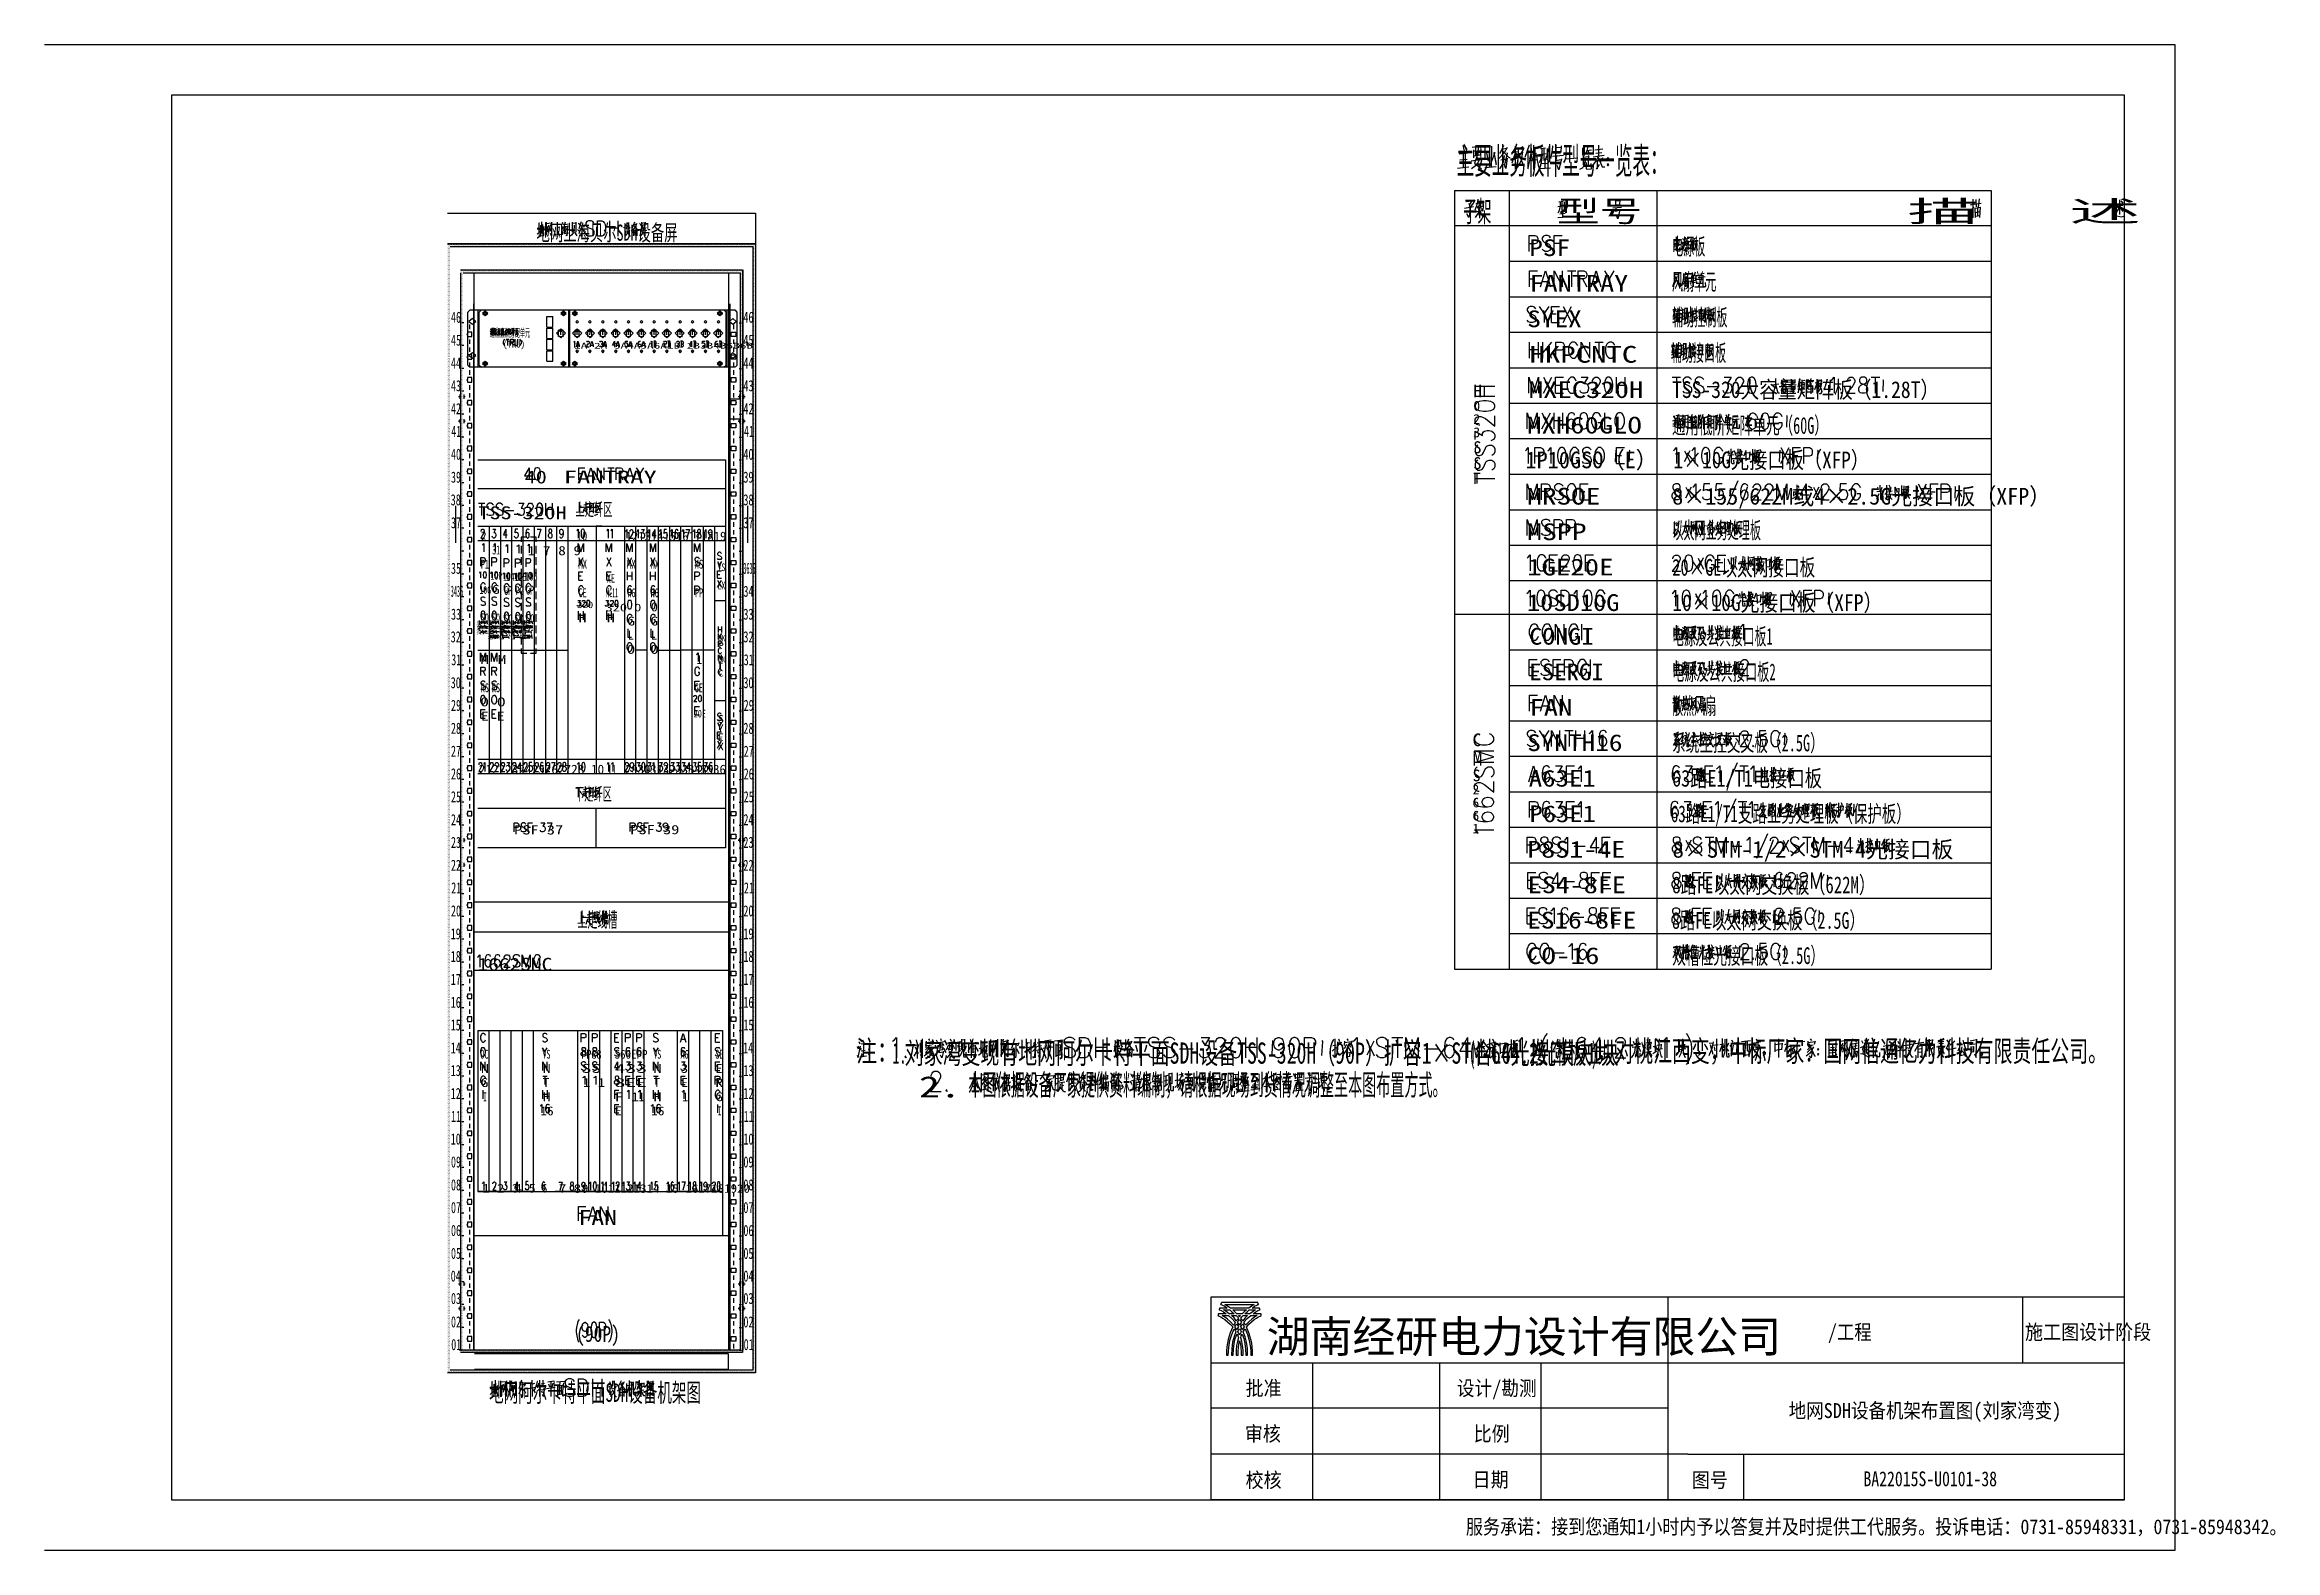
# Model space of a CAD drawing. Header units: metres. Extents: x 17 to 1264, y 17 to 859.
import ezdxf

# ---------------------------------------------------------------- set-up
doc = ezdxf.new("R2010")
doc.units = ezdxf.units.M
for name, color, linetype in [('LINES', 7, 'Continuous'), ('POLYLINES', 4, 'Continuous'), ('RECTS', 7, 'Continuous'), ('TEXTS', 3, 'Continuous')]:
    doc.layers.add(name, color=color, linetype=linetype)

msp = doc.modelspace()

# ---------------------------------------------------------------- texts
at = {"layer": 'TEXTS'}
for s, height, width, p in [('主要业务板件型号一览表：', 14.85, 0.509027, (805.96, 786.47)), ('子架', 11.88, 0.509028, (809.71, 759.67)), ('型号', 11.88, 1.545355, (861.98, 759.67)), ('描', 11.88, 2.5878, (1057.82, 759.67)), ('述', 11.88, 2.5878, (1148.39, 759.67)), ('地网上海贝尔SDH设备屏', 9.02, 0.636107, (291.74, 749.16)), ('PSF', 9.36, 1.191879, (846.57, 740.56)), ('电源板', 9.36, 0.509028, (926.35, 741.28)), ('FANTRAY', 9.36, 1.237943, (846.71, 720.69)), ('风扇单元', 9.36, 0.509028, (926.35, 721.55)), ('辅助控制板', 9.36, 0.509028, (926.35, 701.68)), ('46', 6.21, 0.666667, (243.93, 703.28)), ('通信直流分配单元', 4.5, 0.4454, (265.67, 695.39)), ('46', 6.21, 0.666667, (407.37, 703.28)), ('SYEX', 9.36, 1.196835, (845.42, 700.82)), ('45', 6.21, 0.666667, (243.93, 690.46)), ('(TRU)', 3.75, 0.964965, (273.02, 689.43)), ('1A 2A 3A4A5A6A1B 2B3B4B5B6B', 3.25, 1.675647, (312.76, 688.85)), ('45', 6.21, 0.666667, (407.37, 690.46)), ('HKPCNTC', 9.36, 1.350613, (846.71, 680.95)), ('辅助接口板', 9.36, 0.509028, (925.63, 681.81)), ('44', 6.21, 0.666667, (243.93, 677.65)), ('44', 6.21, 0.666667, (407.37, 677.65)), ('43', 6.21, 0.666667, (243.93, 664.98)), ('43', 6.21, 0.666667, (407.37, 664.98)), ('MXEC320H', 9.36, 1.257232, (846.28, 661.22)), ('TSS-320大容量矩阵板（1.28T）', 9.36, 0.85909, (926.35, 661.22)), ('42', 6.21, 0.666667, (243.93, 652.16)), ('42', 6.21, 0.666667, (407.37, 652.16)), ('MXH60GLO', 9.36, 1.257353, (845.42, 641.35)), ('通用低阶矩阵单元（60G）', 9.36, 0.618202, (926.35, 641.2)), ('41', 6.21, 0.666667, (244.07, 639.49)), ('41', 6.21, 0.666667, (407.66, 639.49)), ('40', 6.21, 0.666667, (243.93, 626.67)), ('40', 6.21, 0.666667, (407.37, 626.67)), ('1P10GSO（E）', 9.36, 0.977464, (844.41, 621.91)), ('1×10G光接口板（XFP）', 9.36, 0.838395, (927.21, 621.91)), ('39', 6.21, 0.666667, (243.93, 613.86)), ('40', 7.19, 1.26642, (285.11, 613.44)), ('FANTRAY', 7.19, 1.518597, (306.96, 613.44)), ('39', 6.21, 0.666667, (407.37, 613.86)), ('MRSOE', 9.36, 1.284692, (845.42, 601.6)), ('8×155/622M或4×2.5G光接口板（XFP）', 9.36, 0.965088, (926.49, 601.6)), ('38', 6.21, 0.666667, (243.79, 601.18)), ('TSS-320H', 7.19, 1.257297, (259.34, 593.43)), ('上走纤区', 7.19, 0.509028, (313.63, 595.38)), ('38', 6.21, 0.666667, (407.37, 601.18)), ('37', 6.21, 0.666667, (243.93, 588.37)), ('2', 5.17, 0.908729, (260.63, 581.46)), ('10', 5.17, 0.817856, (314.35, 581.46)), ('37', 6.21, 0.666667, (407.37, 588.37)), ('MSPP', 9.36, 1.302876, (845.42, 581.73)), ('以太网业务处理板', 9.36, 0.509028, (926.49, 582.59)), ('31', 5.08, 0.617389, (266.97, 573.74)), ('1 7 8 9', 5.15, 1.216451, (286.84, 573.31)), ('35', 6.21, 0.666667, (243.93, 562.88)), ('P1', 4.99, 0.636292, (260.63, 565.82)), ('10P', 4.3, 0.610295, (266.11, 559.58)), ('104', 4.39, 0.597194, (273.02, 559.01)), ('1 105', 4.74, 0.729543, (274.6, 558.86)), ('1 106', 4.74, 0.718281, (280.79, 559.15)), ('MX', 4.99, 0.727176, (315.07, 565.82)), ('XE', 4.99, 0.605992, (331.05, 557.9)), ('MX', 4.99, 0.727176, (342.28, 565.82)), ('MX', 4.99, 0.727176, (355.39, 565.82)), ('MS', 4.99, 0.727176, (380.01, 565.82)), ('YS', 4.31, 0.633821, (392.83, 564.42)), ('3635', 6.21, 0.333333, (407.37, 562.88)), ('1GE20E', 9.36, 1.26062, (845.42, 562)), ('20×GE以太网接口板', 9.36, 0.718273, (926.49, 561.86)), ('3436', 6.21, 0.342998, (243.79, 550.06)), ('10G', 4.3, 0.610295, (259.91, 551.71)), ('G', 4.99, 1.272844, (266.83, 551.71)), ('GP', 4.99, 0.660359, (273.59, 551.13)), ('PG', 4.99, 0.636422, (279.93, 550.99)), ('GP', 4.99, 0.660359, (285.83, 551.28)), ('CE', 4.99, 0.636137, (315.21, 549.84)), ('MC11', 5.08, 0.393856, (330.76, 549.84)), ('H6', 4.99, 0.666429, (342.57, 549.84)), ('H6', 4.99, 0.666429, (355.53, 549.84)), ('PP', 4.99, 0.636292, (380.3, 549.84)), ('EX', 4.31, 0.605992, (392.97, 554.2)), ('34', 6.21, 0.666667, (407.37, 550.06)), ('10SD10G', 9.36, 1.159871, (845.27, 542.13)), ('10×10G光接口板（XFP）', 9.36, 0.858455, (926.49, 542.13)), ('33', 6.21, 0.666667, (243.93, 537.25)), ('S0', 4.99, 0.605992, (260.63, 535.87)), ('S0', 4.99, 0.605992, (266.83, 535.87)), ('S0', 4.99, 0.605992, (273.74, 535.29)), ('S0', 4.99, 0.605992, (279.93, 535.15)), ('S0', 4.99, 0.605992, (285.98, 535.44)), ('320', 3.61, 1.211639, (314.49, 543.74)), ('H', 4.99, 1.332859, (315.21, 535.87)), ('320 0', 4.3, 1.367623, (330.33, 541.92)), ('H', 4.99, 1.332859, (331.05, 535.87)), ('G', 4.99, 1.272844, (342.43, 534)), ('G', 4.99, 1.272844, (355.39, 534)), ('0', 4.99, 1.211639, (355.53, 541.92)), ('33', 6.21, 0.666667, (407.37, 537.25)), ('32', 6.21, 0.666667, (243.79, 524.58)), ('L', 4.99, 1.029894, (342.71, 526.08)), ('L', 4.99, 1.029894, (355.67, 526.08)), ('HK', 3.45, 0.666429, (393.4, 525.21)), ('P', 3.45, 1.272584, (393.4, 521.18)), ('32', 6.21, 0.666667, (407.37, 524.58)), ('CONGI', 9.36, 1.13931, (846.57, 523.27)), ('电源及公共接口板1', 9.36, 0.541671, (926.35, 523.27)), ('31', 6.21, 0.666667, (244.07, 511.76)), ('M M', 4.99, 1.428914, (260.35, 512.54)), ('O', 4.99, 1.333456, (342.28, 518.16)), ('O', 4.99, 1.333456, (355.39, 518.16)), ('1', 4.99, 0.969311, (381.16, 512.54)), ('CN', 3.45, 0.701215, (393.26, 513.4)), ('T', 3.45, 1.09106, (393.4, 509.37)), ('31', 6.21, 0.666667, (407.51, 511.76)), ('ESERGI', 9.36, 1.090829, (846.57, 503.4)), ('电源及公共接口板2', 9.36, 0.558878, (926.35, 503.4)), ('30', 6.21, 0.666667, (243.79, 498.94)), ('RS', 4.99, 0.636137, (260.63, 496.7)), ('RS', 4.99, 0.636137, (266.83, 496.7)), ('GE', 4.99, 0.636422, (380.15, 496.7)), ('C', 3.45, 1.272273, (393.26, 505.48)), ('30', 6.21, 0.666667, (407.37, 498.94)), ('29', 6.21, 0.666667, (243.93, 486.27)), ('O O', 4.99, 1.380556, (260.35, 488.78)), ('20E', 4.3, 0.678106, (379.58, 482.59)), ('29', 6.21, 0.666667, (407.51, 486.27)), ('FAN', 9.36, 1.25237, (846.71, 483.52)), ('散热风扇', 9.36, 0.509028, (926.35, 484.39)), ('28', 6.21, 0.666667, (243.93, 473.46)), ('E E', 4.99, 1.307728, (260.63, 480.86)), ('Y', 4.31, 1.211985, (392.83, 474.42)), ('S', 4.31, 1.211985, (392.97, 479.61)), ('28', 6.21, 0.666667, (407.37, 473.46)), ('系统主控交叉板（2.5G）', 9.36, 0.628736, (926.35, 463.65)), ('27', 6.21, 0.666667, (243.93, 460.64)), ('X', 4.31, 1.211985, (392.97, 464.2)), ('E', 4.31, 1.151386, (392.97, 469.38)), ('27', 6.21, 0.666667, (407.51, 460.64)), ('SYNTH16', 9.36, 1.194534, (845.42, 463.8)), ('26', 6.21, 0.666667, (243.93, 447.97)), ('2122232425262728 10', 5.17, 1.048636, (259.48, 451)), ('11', 5.17, 0.726984, (331.34, 451)), ('26', 6.21, 0.666667, (407.51, 447.97)), ('A63E1', 9.36, 1.175439, (846.28, 443.92)), ('63路E1/T1电接口板', 9.36, 0.795207, (926.35, 443.92)), ('25', 6.21, 0.666667, (243.93, 435.15)), ('下走纤区', 7.19, 0.509028, (313.34, 436.26)), ('25', 6.21, 0.666667, (407.51, 435.15)), ('24', 6.21, 0.666667, (243.93, 422.34)), ('24', 6.21, 0.666667, (407.37, 422.34)), ('P63E1', 9.36, 1.16332, (846.71, 424.05)), ('63路E1/T1支路业务处理板（保护板）', 9.36, 0.66109, (925.63, 424.05)), ('23', 6.21, 0.666667, (243.93, 409.66)), ('PSF 37', 5.17, 1.30013, (279.21, 417.16)), ('PSF 39', 5.17, 1.30013, (344.15, 417.3)), ('23', 6.21, 0.666667, (407.37, 409.66)), ('P8S1-4E', 9.36, 1.229149, (845.42, 404.18)), ('22', 6.21, 0.666667, (243.93, 396.85)), ('22', 6.21, 0.666667, (407.37, 396.85)), ('21', 6.21, 0.666667, (244.07, 384.18)), ('21', 6.21, 0.666667, (407.66, 384.18)), ('ES4-8FE', 9.36, 1.229245, (845.71, 384.31)), ('8路FE以太网交换板（622M）', 9.36, 0.734964, (926.49, 384.31)), ('20', 6.21, 0.666667, (243.93, 371.36)), ('上走线槽', 8.42, 0.509028, (314.63, 365.33)), ('20', 6.21, 0.666667, (407.37, 371.36)), ('ES16-8FE', 9.36, 1.196748, (845.42, 364.58)), ('8路FE以太网交换板（2.5G）', 9.36, 0.698643, (926.35, 364.44)), ('19', 6.21, 0.666667, (243.79, 358.54)), ('19', 6.21, 0.666667, (407.37, 358.54)), ('18', 6.21, 0.666667, (243.79, 345.87)), ('18', 6.21, 0.666667, (407.37, 345.87)), ('CO-16', 9.36, 1.272434, (845.27, 344.71)), ('双槽位光接口板（2.5G）', 9.36, 0.628736, (926.49, 344.71)), ('17', 6.21, 0.666667, (243.79, 333.06)), ('1662SMC', 7.19, 1.220414, (258.76, 341)), ('17', 6.21, 0.666667, (407.37, 333.06)), ('16', 6.21, 0.666667, (243.79, 320.24)), ('16', 6.21, 0.666667, (407.37, 320.24)), ('15', 6.21, 0.666667, (243.79, 307.57)), ('15', 6.21, 0.666667, (407.37, 307.57)), ('14', 6.21, 0.666667, (243.79, 294.75)), ('14', 6.21, 0.666667, (407.23, 294.75)), ('注：', 11.88, 0.750221, (470.44, 290.09)), ('1.', 11.88, 0.475753, (490.75, 288.99)), ('刘家湾变现有地网阿尔卡特平面SDH设备TSS-320H（90P）扩容1×STM-64光接口板1块', 11.88, 0.684622, (497.51, 288.99)), ('(', 11.88, 0.379918, (813.16, 288.99)), ('含L64.2光模块1块', 11.88, 0.640556, (815.9, 288.99)), (')', 11.88, 0.379918, (881.42, 288.99)), ('，对桃江西变，中标厂家：国网信通亿力科技有限责任公司。', 11.88, 0.684537, (884.01, 290.09)), ('13', 6.21, 0.666667, (243.79, 282.08)), ('OC', 4.99, 0.666728, (260.35, 291.79)), ('N', 4.99, 1.332859, (260.63, 283.87)), ('YS', 4.99, 0.654127, (294.91, 291.79)), ('N', 4.99, 1.332859, (295.19, 283.87)), ('PP88', 4.99, 0.835596, (316.79, 291.79)), ('SS', 4.99, 1.640892, (316.79, 283.87)), ('S66EPP', 4.99, 0.90203, (335.37, 291.79)), ('433', 4.99, 1.783745, (335.37, 283.87)), ('YS', 4.99, 0.63006, (356.97, 291.79)), ('N', 4.99, 1.332859, (357.11, 283.87)), ('A6', 4.99, 0.666592, (372.23, 291.79)), ('3', 4.99, 1.211639, (372.38, 283.87)), ('SE', 4.99, 0.605992, (391.67, 291.79)), ('E', 4.99, 1.151386, (391.82, 283.87)), ('13', 6.21, 0.666667, (407.37, 282.08)), ('12', 6.21, 0.666667, (243.79, 269.26)), ('G', 4.99, 1.272844, (260.49, 275.95)), ('T', 4.99, 1.09106, (295.19, 275.95)), ('1 1', 4.99, 1.215644, (317.66, 275.95)), ('8EE', 4.99, 1.779706, (335.37, 275.95)), ('T', 4.99, 1.09106, (357.11, 275.95)), ('E', 4.99, 1.151386, (372.52, 275.95)), ('R', 4.99, 1.272273, (391.67, 275.95)), ('12', 6.21, 0.666667, (407.37, 269.26)), ('2.', 11.88, 1.454959, (505.44, 270.13)), ('本图依据设备厂家提供资料编制，请根据现场到货情况调整至本图布置方式。', 11.88, 0.509028, (533.08, 271.22)), ('11', 6.21, 0.666667, (243.93, 256.45)), ('I', 4.99, 0.485082, (261.93, 268.03)), ('16', 4.99, 1.090475, (293.9, 260.11)), ('H', 4.99, 1.332859, (295.19, 268.03)), ('E', 4.99, 1.151386, (335.51, 260.11)), ('F 1', 4.99, 1.331167, (335.51, 268.03)), ('1', 4.99, 0.969311, (348.76, 268.03)), ('16', 4.99, 1.090475, (355.82, 260.11)), ('H', 4.99, 1.332859, (357.11, 268.03)), ('1', 4.99, 0.969311, (373.24, 268.03)), ('G', 4.99, 1.272844, (391.67, 268.03)), ('I', 4.99, 0.485082, (393.11, 260.11)), ('11', 6.21, 0.666667, (407.51, 256.45)), ('10', 6.21, 0.666667, (243.79, 243.78)), ('10', 6.21, 0.666667, (407.37, 243.78)), ('09', 6.21, 0.666667, (243.93, 230.96)), ('09', 6.21, 0.666667, (407.37, 230.96)), ('08', 6.21, 0.666667, (243.93, 218.14)), ('1 2 3', 4.81, 1.250259, (261.5, 216.96)), ('4 5', 4.81, 1.181953, (279.64, 216.96)), ('6', 4.81, 0.908729, (294.76, 216.96)), ('7 8', 4.81, 1.261803, (304.27, 216.81)), ('9 1011121314 15 1617181920', 4.81, 1.104897, (317.08, 216.81)), ('08', 6.21, 0.666667, (407.37, 218.14)), ('07', 6.21, 0.666667, (243.93, 205.47)), ('FAN', 8.42, 1.25237, (315.21, 198.81)), ('07', 6.21, 0.666667, (407.37, 205.47)), ('06', 6.21, 0.666667, (243.93, 192.66)), ('06', 6.21, 0.666667, (407.37, 192.66)), ('05', 6.21, 0.666667, (243.93, 179.84)), ('05', 6.21, 0.666667, (407.37, 179.84)), ('04', 6.21, 0.666667, (243.79, 167.17)), ('04', 6.21, 0.666667, (407.37, 167.17)), ('03', 6.21, 0.666667, (243.93, 154.64)), ('03', 6.21, 0.666667, (407.37, 154.64)), ('02', 6.21, 0.666667, (243.93, 141.54)), ('(90P)', 8.87, 0.808888, (313.91, 133.45)), ('02', 6.21, 0.666667, (407.37, 141.54)), ('湖南经研电力设计有限公司', 17.78, 1.03637, (699.83, 127.55)), ('/工程', 8.3, 0.897436, (1013.47, 134.81)), ('施工图设计阶段', 8.3, 0.933333, (1123.63, 134.81)), ('01', 6.21, 0.666667, (244.07, 128.86)), ('01', 6.21, 0.666667, (407.51, 128.86)), ('批准', 8.3, 0.933333, (688.03, 103.42)), ('设计/勘测', 8.3, 0.913043, (806.11, 103.42)), ('地网阿尔卡特平面SDH设备机架图', 10.39, 0.601633, (265.24, 99.91)), ('地网SDH设备机架布置图(刘家湾变)', 8.3, 0.904167, (991.58, 90.89)), ('审核', 8.3, 0.933333, (687.59, 77.93)), ('比例', 8.3, 0.933333, (815.47, 77.93)), ('校核', 8.3, 0.933333, (688.03, 52.01)), ('日期', 8.3, 0.933333, (814.89, 52.3)), ('图号', 8.3, 0.933333, (937.43, 52.01)), ('BA22015S-U0101-38', 8.3, 0.777778, (1033.34, 52.73)), ('服务承诺：接到您通知1小时内予以答复并及时提供工代服务。投诉电话：0731-85948331，0731-85948342。', 8.3, 0.883134, (811.15, 25.94))]:
    msp.add_text(s, height=height, dxfattribs=dict(at, width=width)).set_placement(p)
for s, height, p in [('H', 7.22, (815.31, 661.5)), ('2', 5.56, (815.31, 646.66)), ('0', 5.56, (815.31, 654.08)), ('3', 5.56, (815.31, 639.24)), ('S', 6.67, (815.31, 630.35)), ('S', 6.67, (815.31, 621.45)), ('T', 6.11, (815.31, 613.3)), ('1213141516171819', 5.17, (341.56, 581.32)), ('至', 1.98, (258.22, 534.33)), ('至', 1.98, (264.56, 534.33)), ('至', 1.98, (270.75, 534.33)), ('至', 1.98, (277.09, 534.33)), ('至', 1.98, (283.28, 534.47)), ('复', 1.98, (258.22, 531.68)), ('兴', 1.98, (258.22, 529.04)), ('木', 1.98, (264.56, 529.04)), ('松', 1.98, (264.56, 531.68)), ('塘', 1.98, (264.56, 526.39)), ('桃', 1.98, (270.75, 531.68)), ('江', 1.98, (270.75, 526.39)), ('花', 1.98, (270.75, 529.04)), ('桃', 1.98, (277.09, 531.68)), ('江', 1.98, (277.09, 526.39)), ('花', 1.98, (277.09, 529.04)), ('桃', 1.98, (283.28, 531.83)), ('江', 1.98, (283.28, 529.18)), ('西', 1.98, (283.28, 526.54)), ('C', 7.09, (814.87, 466.53)), ('M', 8.18, (814.87, 455.62)), ('2930313233343536', 5.17, (341.27, 451)), ('S', 6.55, (814.87, 446.88)), ('2', 5.46, (814.87, 439.59)), ('6', 5.46, (814.87, 432.31)), ('6', 5.46, (814.87, 425.03)), ('1', 5.46, (814.87, 417.74)), ('8×STM-1/2×STM-4光接口板', 9.36, (926.63, 404.18))]:
    msp.add_text(s, height=height, dxfattribs=at).set_placement(p)

# ---------------------------------------------------------------- linework, layer by layer
at = {"layer": 'LINES'}
for p, q in [((87.76, 830.45), (87.76, 45.22)), ((1179.14, 830.45), (87.76, 830.45)), ((1179.14, 45.22), (1179.14, 830.45)), ((807.4, 797.76), (812.3, 798.34)), ((809.42, 802.37), (810.14, 799.49)), ((809.85, 789.98), (809.85, 798.05)), ((814.6, 801.5), (819.93, 802.22)), ((815.47, 800.06), (815.47, 795.46)), ((815.47, 799.2), (819.35, 799.63)), ((816.62, 796.75), (816.62, 801.65)), ((818.06, 801.79), (817.91, 796.9)), ((819.5, 800.21), (819.21, 797.04)), ((822.67, 798.34), (823.53, 793.58)), ((824.25, 801.07), (824.25, 790.56)), ((825.55, 790.7), (825.69, 802.08)), ((825.69, 793.58), (827.42, 798.62)), ((831.59, 800.5), (834.04, 800.93)), ((838.65, 798.19), (836.78, 792.43)), ((839.8, 798.77), (837.21, 798.34)), ((838.65, 802.08), (838.65, 789.12)), ((840.38, 800.35), (843.11, 801.79)), ((840.81, 797.9), (842.68, 798.34)), ((846.57, 802.51), (844.12, 795.6)), ((845.71, 799.63), (845.71, 789.41)), ((847.58, 797.62), (850.6, 798.05)), ((849.02, 802.66), (849.02, 788.98)), ((851.9, 797.33), (855.93, 797.9)), ((852.76, 800.64), (855.64, 801.07)), ((854.78, 800.93), (854.78, 794.02)), ((856.51, 800.64), (856.51, 795.6)), ((861.4, 802.51), (861.4, 797.76)), ((861.4, 801.22), (864.28, 801.5)), ((864.43, 798.62), (861.4, 798.34)), ((864.43, 802.22), (864.14, 798.62)), ((876.23, 801.07), (876.23, 797.04)), ((877.39, 796.75), (877.39, 801.79)), ((878.68, 799.63), (881.27, 800.06)), ((879.26, 799.78), (879.98, 797.62)), ((883.15, 799.92), (887.75, 800.5)), ((883.72, 798.05), (887.18, 798.48)), ((885.31, 802.51), (885.31, 796.46)), ((806.54, 789.7), (812.87, 790.42)), ((811.87, 794.59), (807.83, 794.16)), ((814.17, 793.87), (820.79, 794.74)), ((817.19, 791.57), (814.31, 789.41)), ((819.35, 797.04), (815.47, 796.46)), ((817.34, 796.32), (815.9, 792.43)), ((815.9, 792.58), (819.79, 789.41)), ((818.63, 794.45), (817.34, 791.57)), ((821.8, 790.13), (828.14, 790.7)), ((830.73, 794.3), (834.04, 794.88)), ((838.65, 796.9), (839.8, 795.17)), ((846.43, 794.02), (851.03, 794.59)), ((852.04, 789.55), (858.38, 789.98)), ((853.48, 792.29), (856.94, 792.58)), ((855.21, 795.02), (855.21, 789.84)), ((859.53, 796.46), (865.72, 797.04)), ((864.43, 794.45), (861.11, 793.87)), ((861.83, 796.61), (861.4, 794.02)), ((867.02, 794.88), (873.64, 795.46)), ((876.52, 789.98), (874.65, 788.98)), ((877.24, 791.57), (876.52, 790.13)), ((876.67, 796.75), (876.67, 791.42)), ((876.67, 795.89), (879.55, 796.32)), ((877.24, 791.42), (878.11, 794.59)), ((879.69, 796.75), (879.4, 791.42)), ((888.47, 796.75), (882.28, 795.89)), ((884.15, 789.12), (885.88, 791.71)), ((884.44, 794.45), (884.44, 789.41)), ((887.47, 795.46), (886.31, 793.3)), ((890.49, 795.02), (890.49, 795.17)), ((890.49, 795.02), (890.49, 794.88)), ((890.49, 791.71), (890.49, 791.86)), ((890.49, 791.71), (890.49, 791.57)), ((804.81, 777.31), (835.34, 777.31)), ((804.81, 777.31), (804.81, 341.86)), ((835.34, 777.31), (924.04, 777.31)), ((835.34, 777.31), (835.34, 757.58)), ((917.85, 777.31), (917.85, 757.58)), ((924.04, 777.31), (1104.76, 777.31)), ((1104.76, 777.31), (1104.76, 341.86)), ((815.47, 768.1), (810.28, 767.23)), ((811.29, 771.12), (814.46, 771.55)), ((814.6, 771.84), (813.02, 769.1)), ((818.78, 765.79), (816.33, 762.19)), ((816.62, 769.97), (818.63, 770.26)), ((816.76, 765.5), (820.94, 766.08)), ((817.91, 772.42), (817.48, 769.97)), ((818.78, 767.38), (818.78, 761.76)), ((819.35, 770.83), (819.35, 767.38)), ((819.35, 770.11), (820.65, 770.4)), ((820.79, 768.24), (819.35, 767.95)), ((820.79, 770.69), (820.65, 768.24)), ((862.55, 768.24), (865.72, 768.67)), ((862.55, 762.05), (867.74, 762.48)), ((863.13, 770.98), (865.43, 771.26)), ((863.71, 764.21), (866.59, 764.5)), ((864.71, 771.26), (864.71, 765.65)), ((865.15, 766.51), (865.15, 762.34)), ((866.15, 770.98), (866.15, 766.94)), ((893.23, 767.52), (898.12, 767.95)), ((897.11, 766.08), (894.52, 765.5)), ((894.67, 772.42), (894.67, 768.67)), ((894.67, 771.41), (896.97, 771.7)), ((897.11, 769.25), (894.67, 769.1)), ((895.1, 767.66), (894.67, 765.65)), ((897.11, 772.13), (896.97, 769.25)), ((1095.11, 769.54), (1092.95, 769.1)), ((1092.95, 766.08), (1095.11, 767.95)), ((1095.4, 769.54), (1099.15, 770.11)), ((1098.71, 767.66), (1095.55, 767.09)), ((1095.55, 767.52), (1095.83, 762.19)), ((1095.69, 764.93), (1098.57, 765.5)), ((1095.83, 762.91), (1098.43, 763.34)), ((1096.55, 768.1), (1096.27, 772.13)), ((1097.13, 767.38), (1097.13, 763.2)), ((1097.99, 772.56), (1097.42, 767.95)), ((1098.43, 762.19), (1098.71, 767.95)), ((1172.15, 767.52), (1173.88, 767.81)), ((1172.87, 771.12), (1173.88, 769.97)), ((1176.47, 768.1), (1174.46, 764.5)), ((1174.89, 768.53), (1178.35, 769.1)), ((1176.47, 771.98), (1176.47, 763.78)), ((1176.47, 768.1), (1178.35, 765.5)), ((1177.19, 771.41), (1178.2, 770.11)), ((1177.48, 762.48), (1178.78, 762.91)), ((292.17, 752.83), (293.75, 754.27)), ((292.31, 755.57), (293.61, 756)), ((293.03, 759.02), (293.03, 753.55)), ((293.61, 754.99), (295.63, 756.86)), ((294.62, 759.74), (294.62, 753.12)), ((297.21, 759.46), (297.21, 752.4)), ((297.21, 758.74), (300.09, 759.17)), ((298.36, 757.87), (297.5, 754.13)), ((297.64, 757.3), (298.51, 755.14)), ((299.51, 758.16), (298.36, 753.84)), ((298.79, 757.3), (299.66, 754.56)), ((301.24, 752.4), (305.27, 752.83)), ((303.26, 759.46), (303.26, 752.54)), ((304.7, 756.72), (303.26, 756.43)), ((305.85, 757.3), (306.28, 755.86)), ((306.14, 752.4), (305.85, 753.55)), ((306.71, 756.58), (306.14, 752.4)), ((306.86, 757.87), (306.28, 759.31)), ((306.86, 754.99), (309.88, 755.42)), ((307, 756.43), (308.01, 759.74)), ((307.15, 753.26), (309.59, 753.55)), ((307.58, 757.3), (307.29, 753.26)), ((309.59, 758.45), (307.58, 758.02)), ((309.02, 757.15), (307.58, 756.86)), ((308.15, 753.7), (308.01, 754.7)), ((308.15, 756.58), (308.3, 755.42)), ((309.16, 757.58), (308.87, 753.7)), ((311.75, 759.46), (311.75, 753.98)), ((311.75, 758.88), (313.63, 759.17)), ((313.05, 753.98), (314.2, 751.82)), ((313.77, 759.46), (313.63, 753.98)), ((316.65, 759.74), (315.35, 755.71)), ((316.36, 755.86), (315.35, 752.98)), ((316.07, 757.44), (318.38, 757.87)), ((317.51, 755.71), (318.52, 753.55)), ((318.52, 758.02), (317.95, 756.58)), ((332.63, 751.68), (332.63, 760.32)), ((332.63, 756.29), (337.24, 756.29)), ((337.24, 760.32), (337.24, 751.68)), ((341.27, 756.58), (340.27, 756.43)), ((340.84, 759.02), (341.42, 757.87)), ((341.85, 754.27), (340.84, 752.4)), ((341.27, 753.12), (341.27, 756.86)), ((341.99, 755.71), (343.43, 755.86)), ((342.28, 759.31), (342.28, 757.73)), ((342.28, 758.88), (343.15, 759.02)), ((343.58, 756.14), (343, 753.98)), ((345.88, 758.02), (345.16, 756.43)), ((346.6, 759.46), (345.88, 758.02)), ((346.03, 758.3), (347.75, 758.59)), ((346.03, 755.42), (346.03, 751.82)), ((346.03, 754.99), (347.9, 755.28)), ((347.75, 752.54), (346.03, 752.26)), ((346.17, 753.7), (347.61, 753.84)), ((346.89, 755.14), (346.89, 752.54)), ((347.9, 755.42), (347.75, 751.82)), ((350.35, 754.56), (353.37, 754.99)), ((350.49, 758.88), (352.51, 759.31)), ((350.49, 757.87), (352.65, 758.16)), ((350.63, 756.14), (352.94, 756.58)), ((350.92, 757.58), (351.21, 756.43)), ((352.22, 757.87), (351.93, 756.43)), ((352.22, 756.43), (352.22, 751.82)), ((352.51, 758.16), (352.65, 759.46)), ((804.81, 757.58), (835.34, 757.58)), ((835.34, 757.58), (924.04, 757.58)), ((835.34, 757.58), (835.34, 757.58)), ((835.34, 757.58), (835.34, 717.84)), ((835.34, 757.58), (835.34, 737.71)), ((917.85, 757.58), (917.85, 757.58)), ((917.85, 757.58), (917.85, 717.84)), ((917.85, 757.58), (917.85, 737.71)), ((924.04, 757.58), (1104.76, 757.58)), ((927.35, 749.95), (927.35, 745.2)), ((927.35, 749.09), (930.23, 749.52)), ((930.23, 749.81), (929.95, 746.21)), ((931.39, 748.66), (932.11, 747.5)), ((932.11, 750.53), (932.68, 749.52)), ((932.11, 744.05), (932.83, 748.51)), ((932.11, 744.05), (932.83, 748.08)), ((933.4, 750.1), (935.71, 750.53)), ((933.98, 749.09), (933.98, 746.21)), ((933.98, 748.51), (935.27, 748.8)), ((934.55, 750.1), (934.41, 748.8)), ((935.42, 749.09), (935.27, 746.78)), ((937.43, 748.66), (936.28, 745.06)), ((938.15, 749.09), (936.57, 748.8)), ((937.43, 751.1), (937.43, 743.04)), ((938.59, 750.1), (940.17, 750.96)), ((938.87, 748.51), (940.03, 748.8)), ((242.06, 746.5), (242.06, 746.5)), ((242.06, 745.49), (242.06, 745.49)), ((242.06, 744.62), (242.06, 744.62)), ((242.06, 743.76), (242.06, 743.76)), ((242.06, 742.75), (242.06, 742.75)), ((242.06, 741.89), (242.06, 741.89)), ((242.06, 741.02), (242.06, 741.02)), ((242.06, 740.16), (242.06, 740.16)), ((242.06, 739.15), (242.06, 739.15)), ((242.06, 738.29), (242.06, 738.29)), ((242.06, 737.42), (242.06, 737.42)), ((242.06, 736.42), (242.06, 736.42)), ((242.35, 746.93), (242.35, 746.93)), ((242.35, 746.06), (242.35, 746.06)), ((242.35, 745.06), (242.35, 745.06)), ((242.35, 744.19), (242.35, 744.19)), ((242.35, 743.33), (242.35, 743.33)), ((242.35, 742.32), (242.35, 742.32)), ((242.35, 741.46), (242.35, 741.46)), ((242.35, 740.59), (242.35, 740.59)), ((242.35, 739.58), (242.35, 739.58)), ((242.35, 738.72), (242.35, 738.72)), ((242.35, 737.86), (242.35, 737.86)), ((242.35, 736.85), (242.35, 736.85)), ((242.35, 735.98), (242.35, 735.98)), ((242.49, 746.5), (242.49, 746.5)), ((242.49, 745.49), (242.49, 745.49)), ((242.49, 744.62), (242.49, 744.62)), ((242.49, 743.76), (242.49, 743.76)), ((242.49, 742.75), (242.49, 742.75)), ((242.49, 741.89), (242.49, 741.89)), ((242.49, 741.02), (242.49, 741.02)), ((242.49, 740.16), (242.49, 740.16)), ((242.49, 739.15), (242.49, 739.15)), ((242.49, 738.29), (242.49, 738.29)), ((242.49, 737.42), (242.49, 737.42)), ((242.49, 736.42), (242.49, 736.42)), ((242.78, 746.93), (242.78, 746.93)), ((242.78, 746.06), (242.78, 746.06)), ((242.78, 745.06), (242.78, 745.06)), ((242.78, 744.19), (242.78, 744.19)), ((242.78, 743.33), (242.78, 743.33)), ((242.78, 742.32), (242.78, 742.32)), ((242.78, 741.46), (242.78, 741.46)), ((242.78, 740.59), (242.78, 740.59)), ((242.78, 739.58), (242.78, 739.58)), ((242.78, 738.72), (242.78, 738.72)), ((242.78, 737.86), (242.78, 737.86)), ((242.78, 736.85), (242.78, 736.85)), ((242.78, 735.98), (242.78, 735.98)), ((242.92, 746.5), (242.92, 746.5)), ((242.92, 745.49), (242.92, 745.49)), ((242.92, 744.62), (242.92, 744.62)), ((242.92, 743.76), (242.92, 743.76)), ((242.92, 742.75), (242.92, 742.75)), ((242.92, 741.89), (242.92, 741.89)), ((242.92, 741.02), (242.92, 741.02)), ((242.92, 740.16), (242.92, 740.16)), ((242.92, 739.15), (242.92, 739.15)), ((242.92, 738.29), (242.92, 738.29)), ((242.92, 737.42), (242.92, 737.42)), ((242.92, 736.42), (242.92, 736.42)), ((243.21, 746.93), (243.21, 746.93)), ((243.21, 746.06), (243.21, 746.06)), ((243.21, 745.06), (243.21, 745.06)), ((243.21, 744.19), (243.21, 744.19)), ((243.21, 743.33), (243.21, 743.33)), ((243.21, 742.32), (243.21, 742.32)), ((243.21, 741.46), (243.21, 741.46)), ((243.21, 740.59), (243.21, 740.59)), ((243.21, 739.58), (243.21, 739.58)), ((243.21, 738.72), (243.21, 738.72)), ((243.21, 737.86), (243.21, 737.86)), ((243.21, 736.85), (243.21, 736.85)), ((243.21, 735.98), (243.21, 735.98)), ((243.35, 746.5), (243.35, 746.5)), ((243.35, 745.49), (243.35, 745.49)), ((243.35, 744.62), (243.35, 744.62)), ((243.35, 743.76), (243.35, 743.76)), ((243.35, 742.75), (243.35, 742.75)), ((243.35, 741.89), (243.35, 741.89)), ((243.35, 741.02), (243.35, 741.02)), ((243.35, 740.16), (243.35, 740.16)), ((243.35, 739.15), (243.35, 739.15)), ((243.35, 738.29), (243.35, 738.29)), ((243.35, 737.42), (243.35, 737.42)), ((243.35, 736.42), (243.35, 736.42)), ((243.64, 746.93), (243.64, 746.93)), ((243.64, 746.06), (243.64, 746.06)), ((243.93, 746.5), (243.93, 746.5)), ((244.07, 746.93), (244.07, 746.93)), ((244.07, 746.06), (244.07, 746.06)), ((244.36, 746.5), (244.36, 746.5)), ((244.51, 746.93), (244.51, 746.93)), ((244.51, 746.06), (244.51, 746.06)), ((244.79, 746.5), (244.79, 746.5)), ((245.08, 746.93), (245.08, 746.93)), ((245.08, 746.06), (245.08, 746.06)), ((245.23, 746.5), (245.23, 746.5)), ((245.51, 746.93), (245.51, 746.93)), ((245.51, 746.06), (245.51, 746.06)), ((245.66, 746.5), (245.66, 746.5)), ((245.95, 746.93), (245.95, 746.93)), ((245.95, 746.06), (245.95, 746.06)), ((246.09, 746.5), (246.09, 746.5)), ((246.38, 746.93), (246.38, 746.93)), ((246.38, 746.06), (246.38, 746.06)), ((246.67, 746.5), (246.67, 746.5)), ((246.81, 746.93), (246.81, 746.93)), ((246.81, 746.06), (246.81, 746.06)), ((247.1, 746.5), (247.1, 746.5)), ((247.24, 746.93), (247.24, 746.93)), ((247.24, 746.06), (247.24, 746.06)), ((247.53, 746.5), (247.53, 746.5)), ((247.82, 746.93), (247.82, 746.93)), ((247.82, 746.06), (247.82, 746.06)), ((247.96, 746.5), (247.96, 746.5)), ((248.25, 746.93), (248.25, 746.93)), ((248.25, 746.06), (248.25, 746.06)), ((248.39, 746.5), (248.39, 746.5)), ((248.68, 746.93), (248.68, 746.93)), ((248.68, 746.06), (248.68, 746.06)), ((248.83, 746.5), (248.83, 746.5)), ((249.11, 746.93), (249.11, 746.93)), ((249.11, 746.06), (249.11, 746.06)), ((249.4, 746.5), (249.4, 746.5)), ((249.55, 746.93), (249.55, 746.93)), ((249.55, 746.06), (249.55, 746.06)), ((249.83, 746.5), (249.83, 746.5)), ((249.98, 746.93), (249.98, 746.93)), ((249.98, 746.06), (249.98, 746.06)), ((250.27, 746.5), (250.27, 746.5)), ((250.55, 746.93), (250.55, 746.93)), ((250.55, 746.06), (250.55, 746.06)), ((250.7, 746.5), (250.7, 746.5)), ((250.99, 746.93), (250.99, 746.93)), ((250.99, 746.06), (250.99, 746.06)), ((251.13, 746.5), (251.13, 746.5)), ((251.42, 746.93), (251.42, 746.93)), ((251.42, 746.06), (251.42, 746.06)), ((251.56, 746.5), (251.56, 746.5)), ((251.85, 746.93), (251.85, 746.93)), ((251.85, 746.06), (251.85, 746.06)), ((252.14, 746.5), (252.14, 746.5)), ((252.28, 746.93), (252.28, 746.93)), ((252.28, 746.06), (252.28, 746.06)), ((252.57, 746.5), (252.57, 746.5)), ((252.71, 746.93), (252.71, 746.93)), ((252.71, 746.06), (252.71, 746.06)), ((253, 746.5), (253, 746.5)), ((253.15, 746.93), (253.15, 746.93)), ((253.15, 746.06), (253.15, 746.06)), ((253.43, 746.5), (253.43, 746.5)), ((253.72, 746.93), (253.72, 746.93)), ((253.72, 746.06), (253.72, 746.06)), ((253.87, 746.5), (253.87, 746.5)), ((254.15, 746.93), (254.15, 746.93)), ((254.15, 746.06), (254.15, 746.06)), ((254.3, 746.5), (254.3, 746.5)), ((254.59, 746.93), (254.59, 746.93)), ((254.59, 746.06), (254.59, 746.06)), ((254.87, 746.5), (254.87, 746.5)), ((255.02, 746.93), (255.02, 746.93)), ((255.02, 746.06), (255.02, 746.06)), ((255.31, 746.5), (255.31, 746.5)), ((255.45, 746.93), (255.45, 746.93)), ((255.45, 746.06), (255.45, 746.06)), ((255.74, 746.5), (255.74, 746.5)), ((255.88, 746.93), (255.88, 746.93)), ((255.88, 746.06), (255.88, 746.06)), ((256.17, 746.5), (256.17, 746.5)), ((256.46, 746.93), (256.46, 746.93)), ((256.46, 746.06), (256.46, 746.06)), ((256.6, 746.5), (256.6, 746.5)), ((256.89, 746.93), (256.89, 746.93)), ((256.89, 746.06), (256.89, 746.06)), ((257.03, 746.5), (257.03, 746.5)), ((257.32, 746.93), (257.32, 746.93)), ((257.32, 746.06), (257.32, 746.06)), ((257.61, 746.5), (257.61, 746.5)), ((257.75, 746.93), (257.75, 746.93)), ((257.75, 746.06), (257.75, 746.06)), ((258.04, 746.5), (258.04, 746.5)), ((258.19, 746.93), (258.19, 746.93)), ((258.19, 746.06), (258.19, 746.06)), ((258.47, 746.5), (258.47, 746.5)), ((258.62, 746.93), (258.62, 746.93)), ((258.62, 746.06), (258.62, 746.06)), ((258.91, 746.5), (258.91, 746.5)), ((259.19, 746.93), (259.19, 746.93)), ((259.19, 746.06), (259.19, 746.06)), ((259.34, 746.5), (259.34, 746.5)), ((259.63, 746.93), (259.63, 746.93)), ((259.63, 746.06), (259.63, 746.06)), ((259.77, 746.5), (259.77, 746.5)), ((260.06, 746.93), (260.06, 746.93)), ((260.06, 746.06), (260.06, 746.06)), ((260.35, 746.5), (260.35, 746.5)), ((260.49, 746.93), (260.49, 746.93)), ((260.49, 746.06), (260.49, 746.06)), ((260.78, 746.5), (260.78, 746.5)), ((260.92, 746.93), (260.92, 746.93)), ((260.92, 746.06), (260.92, 746.06)), ((261.21, 746.5), (261.21, 746.5)), ((261.35, 746.93), (261.35, 746.93)), ((261.35, 746.06), (261.35, 746.06)), ((261.64, 746.5), (261.64, 746.5)), ((261.93, 746.93), (261.93, 746.93)), ((261.93, 746.06), (261.93, 746.06)), ((262.07, 746.5), (262.07, 746.5)), ((262.36, 746.93), (262.36, 746.93)), ((262.36, 746.06), (262.36, 746.06)), ((262.51, 746.5), (262.51, 746.5)), ((262.79, 746.93), (262.79, 746.93)), ((262.79, 746.06), (262.79, 746.06)), ((262.94, 746.5), (262.94, 746.5)), ((263.23, 746.93), (263.23, 746.93)), ((263.23, 746.06), (263.23, 746.06)), ((263.51, 746.5), (263.51, 746.5)), ((263.66, 746.93), (263.66, 746.93)), ((263.66, 746.06), (263.66, 746.06)), ((263.95, 746.5), (263.95, 746.5)), ((264.09, 746.93), (264.09, 746.93)), ((264.09, 746.06), (264.09, 746.06)), ((264.38, 746.5), (264.38, 746.5)), ((264.67, 746.93), (264.67, 746.93)), ((264.67, 746.06), (264.67, 746.06)), ((264.81, 746.5), (264.81, 746.5)), ((265.1, 746.93), (265.1, 746.93)), ((265.1, 746.06), (265.1, 746.06)), ((265.24, 746.5), (265.24, 746.5)), ((265.53, 746.93), (265.53, 746.93)), ((265.53, 746.06), (265.53, 746.06)), ((265.67, 746.5), (265.67, 746.5)), ((265.96, 746.93), (265.96, 746.93)), ((265.96, 746.06), (265.96, 746.06)), ((266.25, 746.5), (266.25, 746.5)), ((266.39, 746.93), (266.39, 746.93)), ((266.39, 746.06), (266.39, 746.06)), ((266.68, 746.5), (266.68, 746.5)), ((266.83, 746.93), (266.83, 746.93)), ((266.83, 746.06), (266.83, 746.06)), ((267.11, 746.5), (267.11, 746.5)), ((267.4, 746.93), (267.4, 746.93)), ((267.4, 746.06), (267.4, 746.06)), ((267.55, 746.5), (267.55, 746.5)), ((267.83, 746.93), (267.83, 746.93)), ((267.83, 746.06), (267.83, 746.06)), ((267.98, 746.5), (267.98, 746.5)), ((268.27, 746.93), (268.27, 746.93)), ((268.27, 746.06), (268.27, 746.06)), ((268.41, 746.5), (268.41, 746.5)), ((268.7, 746.93), (268.7, 746.93)), ((268.7, 746.06), (268.7, 746.06)), ((268.99, 746.5), (268.99, 746.5)), ((269.13, 746.93), (269.13, 746.93)), ((269.13, 746.06), (269.13, 746.06)), ((269.42, 746.5), (269.42, 746.5)), ((269.56, 746.93), (269.56, 746.93)), ((269.56, 746.06), (269.56, 746.06)), ((269.85, 746.5), (269.85, 746.5)), ((269.99, 746.93), (269.99, 746.93)), ((269.99, 746.06), (269.99, 746.06)), ((270.28, 746.5), (270.28, 746.5)), ((270.57, 746.93), (270.57, 746.93)), ((270.57, 746.06), (270.57, 746.06)), ((270.71, 746.5), (270.71, 746.5)), ((271, 746.93), (271, 746.93)), ((271, 746.06), (271, 746.06)), ((271.15, 746.5), (271.15, 746.5)), ((271.43, 746.93), (271.43, 746.93)), ((271.43, 746.06), (271.43, 746.06)), ((271.72, 746.5), (271.72, 746.5)), ((271.87, 746.93), (271.87, 746.93)), ((271.87, 746.06), (271.87, 746.06)), ((272.15, 746.5), (272.15, 746.5)), ((272.3, 746.93), (272.3, 746.93)), ((272.3, 746.06), (272.3, 746.06)), ((272.59, 746.5), (272.59, 746.5)), ((272.73, 746.93), (272.73, 746.93)), ((272.73, 746.06), (272.73, 746.06)), ((273.02, 746.5), (273.02, 746.5)), ((273.31, 746.93), (273.31, 746.93)), ((273.31, 746.06), (273.31, 746.06)), ((273.45, 746.5), (273.45, 746.5)), ((273.74, 746.93), (273.74, 746.93)), ((273.74, 746.06), (273.74, 746.06)), ((273.88, 746.5), (273.88, 746.5)), ((274.17, 746.93), (274.17, 746.93)), ((274.17, 746.06), (274.17, 746.06)), ((274.46, 746.5), (274.46, 746.5)), ((274.6, 746.93), (274.6, 746.93)), ((274.6, 746.06), (274.6, 746.06)), ((274.89, 746.5), (274.89, 746.5)), ((275.03, 746.93), (275.03, 746.93)), ((275.03, 746.06), (275.03, 746.06)), ((275.32, 746.5), (275.32, 746.5)), ((275.47, 746.93), (275.47, 746.93)), ((275.47, 746.06), (275.47, 746.06)), ((275.75, 746.5), (275.75, 746.5)), ((276.04, 746.93), (276.04, 746.93)), ((276.04, 746.06), (276.04, 746.06)), ((276.19, 746.5), (276.19, 746.5)), ((276.47, 746.93), (276.47, 746.93)), ((276.47, 746.06), (276.47, 746.06)), ((276.62, 746.5), (276.62, 746.5)), ((276.91, 746.93), (276.91, 746.93)), ((276.91, 746.06), (276.91, 746.06)), ((277.19, 746.5), (277.19, 746.5)), ((277.34, 746.93), (277.34, 746.93)), ((277.34, 746.06), (277.34, 746.06)), ((277.63, 746.5), (277.63, 746.5)), ((277.77, 746.93), (277.77, 746.93)), ((277.77, 746.06), (277.77, 746.06)), ((278.06, 746.5), (278.06, 746.5)), ((278.2, 746.93), (278.2, 746.93)), ((278.2, 746.06), (278.2, 746.06)), ((278.49, 746.5), (278.49, 746.5)), ((278.78, 746.93), (278.78, 746.93)), ((278.78, 746.06), (278.78, 746.06)), ((278.92, 746.5), (278.92, 746.5)), ((279.21, 746.93), (279.21, 746.93)), ((279.21, 746.06), (279.21, 746.06)), ((279.35, 746.5), (279.35, 746.5)), ((279.64, 746.93), (279.64, 746.93)), ((279.64, 746.06), (279.64, 746.06)), ((279.79, 746.5), (279.79, 746.5)), ((280.07, 746.93), (280.07, 746.93)), ((280.07, 746.06), (280.07, 746.06)), ((280.36, 746.5), (280.36, 746.5)), ((280.51, 746.93), (280.51, 746.93)), ((280.51, 746.06), (280.51, 746.06)), ((280.79, 746.5), (280.79, 746.5)), ((280.94, 746.93), (280.94, 746.93)), ((280.94, 746.06), (280.94, 746.06)), ((281.23, 746.5), (281.23, 746.5)), ((281.51, 746.93), (281.51, 746.93)), ((281.51, 746.06), (281.51, 746.06)), ((281.66, 746.5), (281.66, 746.5)), ((281.95, 746.93), (281.95, 746.93)), ((281.95, 746.06), (281.95, 746.06)), ((282.09, 746.5), (282.09, 746.5)), ((282.38, 746.93), (282.38, 746.93)), ((282.38, 746.06), (282.38, 746.06)), ((282.52, 746.5), (282.52, 746.5)), ((282.81, 746.93), (282.81, 746.93)), ((282.81, 746.06), (282.81, 746.06)), ((283.1, 746.5), (283.1, 746.5)), ((283.24, 746.93), (283.24, 746.93)), ((283.24, 746.06), (283.24, 746.06)), ((283.53, 746.5), (283.53, 746.5)), ((283.67, 746.93), (283.67, 746.93)), ((283.67, 746.06), (283.67, 746.06)), ((283.96, 746.5), (283.96, 746.5)), ((284.25, 746.93), (284.25, 746.93)), ((284.25, 746.06), (284.25, 746.06)), ((284.39, 746.5), (284.39, 746.5)), ((284.68, 746.93), (284.68, 746.93)), ((284.68, 746.06), (284.68, 746.06)), ((284.83, 746.5), (284.83, 746.5)), ((285.11, 746.93), (285.11, 746.93)), ((285.11, 746.06), (285.11, 746.06)), ((285.26, 746.5), (285.26, 746.5)), ((285.55, 746.93), (285.55, 746.93)), ((285.55, 746.06), (285.55, 746.06)), ((285.83, 746.5), (285.83, 746.5)), ((285.98, 746.93), (285.98, 746.93)), ((285.98, 746.06), (285.98, 746.06)), ((286.27, 746.5), (286.27, 746.5)), ((286.41, 746.93), (286.41, 746.93)), ((286.41, 746.06), (286.41, 746.06)), ((286.7, 746.5), (286.7, 746.5)), ((286.99, 746.93), (286.99, 746.93)), ((286.99, 746.06), (286.99, 746.06)), ((287.13, 746.5), (287.13, 746.5)), ((287.42, 746.93), (287.42, 746.93)), ((287.42, 746.06), (287.42, 746.06)), ((287.56, 746.5), (287.56, 746.5)), ((287.85, 746.93), (287.85, 746.93)), ((287.85, 746.06), (287.85, 746.06)), ((287.99, 746.5), (287.99, 746.5)), ((288.28, 746.93), (288.28, 746.93)), ((288.28, 746.06), (288.28, 746.06)), ((288.57, 746.5), (288.57, 746.5)), ((288.71, 746.93), (288.71, 746.93)), ((288.71, 746.06), (288.71, 746.06)), ((289, 746.5), (289, 746.5)), ((289.15, 746.93), (289.15, 746.93)), ((289.15, 746.06), (289.15, 746.06)), ((289.43, 746.5), (289.43, 746.5)), ((289.58, 746.93), (289.58, 746.93)), ((289.58, 746.06), (289.58, 746.06)), ((289.87, 746.5), (289.87, 746.5)), ((290.15, 746.93), (290.15, 746.93)), ((290.15, 746.06), (290.15, 746.06)), ((290.3, 746.5), (290.3, 746.5)), ((290.59, 746.93), (290.59, 746.93)), ((290.59, 746.06), (290.59, 746.06)), ((290.73, 746.5), (290.73, 746.5)), ((291.02, 746.93), (291.02, 746.93)), ((291.02, 746.06), (291.02, 746.06)), ((291.31, 746.5), (291.31, 746.5)), ((291.45, 746.93), (291.45, 746.93)), ((291.45, 746.06), (291.45, 746.06)), ((291.74, 746.5), (291.74, 746.5)), ((291.88, 746.93), (291.88, 746.93)), ((291.88, 746.06), (291.88, 746.06)), ((292.17, 746.5), (292.17, 746.5)), ((292.31, 746.93), (292.31, 746.93)), ((292.31, 746.06), (292.31, 746.06)), ((292.6, 746.5), (292.6, 746.5)), ((292.89, 746.93), (292.89, 746.93)), ((292.89, 746.06), (292.89, 746.06)), ((293.03, 746.5), (293.03, 746.5)), ((293.32, 746.93), (293.32, 746.93)), ((293.32, 746.06), (293.32, 746.06)), ((293.47, 746.5), (293.47, 746.5)), ((293.75, 746.93), (293.75, 746.93)), ((293.75, 746.06), (293.75, 746.06)), ((294.04, 746.5), (294.04, 746.5)), ((294.19, 746.93), (294.19, 746.93)), ((294.19, 746.06), (294.19, 746.06)), ((294.47, 746.5), (294.47, 746.5)), ((294.62, 746.93), (294.62, 746.93)), ((294.62, 746.06), (294.62, 746.06)), ((294.91, 746.5), (294.91, 746.5)), ((295.05, 746.93), (295.05, 746.93)), ((295.05, 746.06), (295.05, 746.06)), ((295.34, 746.5), (295.34, 746.5)), ((295.63, 746.93), (295.63, 746.93)), ((295.63, 746.06), (295.63, 746.06)), ((295.77, 746.5), (295.77, 746.5)), ((296.06, 746.93), (296.06, 746.93)), ((296.06, 746.06), (296.06, 746.06)), ((296.2, 746.5), (296.2, 746.5)), ((296.49, 746.93), (296.49, 746.93)), ((296.49, 746.06), (296.49, 746.06)), ((296.78, 746.5), (296.78, 746.5)), ((296.92, 746.93), (296.92, 746.93)), ((296.92, 746.06), (296.92, 746.06)), ((297.21, 746.5), (297.21, 746.5)), ((297.35, 746.93), (297.35, 746.93)), ((297.35, 746.06), (297.35, 746.06)), ((297.64, 746.5), (297.64, 746.5)), ((297.79, 746.93), (297.79, 746.93)), ((297.79, 746.06), (297.79, 746.06)), ((298.07, 746.5), (298.07, 746.5)), ((298.36, 746.93), (298.36, 746.93)), ((298.36, 746.06), (298.36, 746.06)), ((298.51, 746.5), (298.51, 746.5)), ((298.79, 746.93), (298.79, 746.93)), ((298.79, 746.06), (298.79, 746.06)), ((298.94, 746.5), (298.94, 746.5)), ((299.23, 746.93), (299.23, 746.93)), ((299.23, 746.06), (299.23, 746.06)), ((299.37, 746.5), (299.37, 746.5)), ((299.66, 746.93), (299.66, 746.93)), ((299.66, 746.06), (299.66, 746.06)), ((299.95, 746.5), (299.95, 746.5)), ((300.09, 746.93), (300.09, 746.93)), ((300.09, 746.06), (300.09, 746.06)), ((300.38, 746.5), (300.38, 746.5)), ((300.52, 746.93), (300.52, 746.93)), ((300.52, 746.06), (300.52, 746.06)), ((300.81, 746.5), (300.81, 746.5)), ((301.1, 746.93), (301.1, 746.93)), ((301.1, 746.06), (301.1, 746.06)), ((301.24, 746.5), (301.24, 746.5)), ((301.53, 746.93), (301.53, 746.93)), ((301.53, 746.06), (301.53, 746.06)), ((301.67, 746.5), (301.67, 746.5)), ((301.96, 746.93), (301.96, 746.93)), ((301.96, 746.06), (301.96, 746.06)), ((302.11, 746.5), (302.11, 746.5)), ((302.39, 746.93), (302.39, 746.93)), ((302.39, 746.06), (302.39, 746.06)), ((302.68, 746.5), (302.68, 746.5)), ((302.83, 746.93), (302.83, 746.93)), ((302.83, 746.06), (302.83, 746.06)), ((303.11, 746.5), (303.11, 746.5)), ((303.26, 746.93), (303.26, 746.93)), ((303.26, 746.06), (303.26, 746.06)), ((303.55, 746.5), (303.55, 746.5)), ((303.83, 746.93), (303.83, 746.93)), ((303.83, 746.06), (303.83, 746.06)), ((303.98, 746.5), (303.98, 746.5)), ((304.27, 746.93), (304.27, 746.93)), ((304.27, 746.06), (304.27, 746.06)), ((304.41, 746.5), (304.41, 746.5)), ((304.7, 746.93), (304.7, 746.93)), ((304.7, 746.06), (304.7, 746.06)), ((304.84, 746.5), (304.84, 746.5)), ((305.13, 746.93), (305.13, 746.93)), ((305.13, 746.06), (305.13, 746.06)), ((305.42, 746.5), (305.42, 746.5)), ((305.56, 746.93), (305.56, 746.93)), ((305.56, 746.06), (305.56, 746.06)), ((305.85, 746.5), (305.85, 746.5)), ((305.99, 746.93), (305.99, 746.93)), ((305.99, 746.06), (305.99, 746.06)), ((306.28, 746.5), (306.28, 746.5)), ((306.43, 746.93), (306.43, 746.93)), ((306.43, 746.06), (306.43, 746.06)), ((306.71, 746.5), (306.71, 746.5)), ((307, 746.93), (307, 746.93)), ((307, 746.06), (307, 746.06)), ((307.15, 746.5), (307.15, 746.5)), ((307.43, 746.93), (307.43, 746.93)), ((307.43, 746.06), (307.43, 746.06)), ((307.58, 746.5), (307.58, 746.5)), ((307.87, 746.93), (307.87, 746.93)), ((307.87, 746.06), (307.87, 746.06)), ((308.15, 746.5), (308.15, 746.5)), ((308.3, 746.93), (308.3, 746.93)), ((308.3, 746.06), (308.3, 746.06)), ((308.59, 746.5), (308.59, 746.5)), ((308.73, 746.93), (308.73, 746.93)), ((308.73, 746.06), (308.73, 746.06)), ((309.02, 746.5), (309.02, 746.5)), ((309.16, 746.93), (309.16, 746.93)), ((309.16, 746.06), (309.16, 746.06)), ((309.45, 746.5), (309.45, 746.5)), ((309.74, 746.93), (309.74, 746.93)), ((309.74, 746.06), (309.74, 746.06)), ((309.88, 746.5), (309.88, 746.5)), ((310.17, 746.93), (310.17, 746.93)), ((310.17, 746.06), (310.17, 746.06)), ((310.31, 746.5), (310.31, 746.5)), ((310.6, 746.93), (310.6, 746.93)), ((310.6, 746.06), (310.6, 746.06)), ((310.89, 746.5), (310.89, 746.5)), ((311.03, 746.93), (311.03, 746.93)), ((311.03, 746.06), (311.03, 746.06)), ((311.32, 746.5), (311.32, 746.5)), ((311.47, 746.93), (311.47, 746.93)), ((311.47, 746.06), (311.47, 746.06)), ((311.75, 746.5), (311.75, 746.5)), ((311.9, 746.93), (311.9, 746.93)), ((311.9, 746.06), (311.9, 746.06)), ((312.19, 746.5), (312.19, 746.5)), ((312.47, 746.93), (312.47, 746.93)), ((312.47, 746.06), (312.47, 746.06)), ((312.62, 746.5), (312.62, 746.5)), ((312.91, 746.93), (312.91, 746.93)), ((312.91, 746.06), (312.91, 746.06)), ((313.05, 746.5), (313.05, 746.5)), ((313.34, 746.93), (313.34, 746.93)), ((313.34, 746.06), (313.34, 746.06)), ((313.63, 746.5), (313.63, 746.5)), ((313.77, 746.93), (313.77, 746.93)), ((313.77, 746.06), (313.77, 746.06)), ((314.06, 746.5), (314.06, 746.5)), ((314.2, 746.93), (314.2, 746.93)), ((314.2, 746.06), (314.2, 746.06)), ((314.49, 746.5), (314.49, 746.5)), ((314.63, 746.93), (314.63, 746.93)), ((314.63, 746.06), (314.63, 746.06)), ((314.92, 746.5), (314.92, 746.5)), ((315.21, 746.93), (315.21, 746.93)), ((315.21, 746.06), (315.21, 746.06)), ((315.35, 746.5), (315.35, 746.5)), ((315.64, 746.93), (315.64, 746.93)), ((315.64, 746.06), (315.64, 746.06)), ((315.79, 746.5), (315.79, 746.5)), ((316.07, 746.93), (316.07, 746.93)), ((316.07, 746.06), (316.07, 746.06)), ((316.22, 746.5), (316.22, 746.5)), ((316.51, 746.93), (316.51, 746.93)), ((316.51, 746.06), (316.51, 746.06)), ((316.79, 746.5), (316.79, 746.5)), ((316.94, 746.93), (316.94, 746.93)), ((316.94, 746.06), (316.94, 746.06)), ((317.23, 746.5), (317.23, 746.5)), ((317.37, 746.93), (317.37, 746.93)), ((317.37, 746.06), (317.37, 746.06)), ((317.66, 746.5), (317.66, 746.5)), ((317.95, 746.93), (317.95, 746.93)), ((317.95, 746.06), (317.95, 746.06)), ((318.09, 746.5), (318.09, 746.5)), ((318.38, 746.93), (318.38, 746.93)), ((318.38, 746.06), (318.38, 746.06)), ((318.52, 746.5), (318.52, 746.5)), ((318.81, 746.93), (318.81, 746.93)), ((318.81, 746.06), (318.81, 746.06)), ((318.95, 746.5), (318.95, 746.5)), ((319.24, 746.93), (319.24, 746.93)), ((319.24, 746.06), (319.24, 746.06)), ((319.53, 746.5), (319.53, 746.5)), ((319.67, 746.93), (319.67, 746.93)), ((319.67, 746.06), (319.67, 746.06)), ((319.96, 746.5), (319.96, 746.5)), ((320.11, 746.93), (320.11, 746.93)), ((320.11, 746.06), (320.11, 746.06)), ((320.39, 746.5), (320.39, 746.5)), ((320.68, 746.93), (320.68, 746.93)), ((320.68, 746.06), (320.68, 746.06)), ((320.83, 746.5), (320.83, 746.5)), ((321.11, 746.93), (321.11, 746.93)), ((321.11, 746.06), (321.11, 746.06)), ((321.26, 746.5), (321.26, 746.5)), ((321.55, 746.93), (321.55, 746.93)), ((321.55, 746.06), (321.55, 746.06)), ((321.69, 746.5), (321.69, 746.5)), ((321.98, 746.93), (321.98, 746.93)), ((321.98, 746.06), (321.98, 746.06)), ((322.27, 746.5), (322.27, 746.5)), ((322.41, 746.93), (322.41, 746.93)), ((322.41, 746.06), (322.41, 746.06)), ((322.7, 746.5), (322.7, 746.5)), ((322.84, 746.93), (322.84, 746.93)), ((322.84, 746.06), (322.84, 746.06)), ((323.13, 746.5), (323.13, 746.5)), ((323.42, 746.93), (323.42, 746.93)), ((323.42, 746.06), (323.42, 746.06)), ((323.56, 746.5), (323.56, 746.5)), ((323.85, 746.93), (323.85, 746.93)), ((323.85, 746.06), (323.85, 746.06)), ((323.99, 746.5), (323.99, 746.5)), ((324.28, 746.93), (324.28, 746.93)), ((324.28, 746.06), (324.28, 746.06)), ((324.43, 746.5), (324.43, 746.5)), ((324.71, 746.93), (324.71, 746.93)), ((324.71, 746.06), (324.71, 746.06)), ((325, 746.5), (325, 746.5)), ((325.15, 746.93), (325.15, 746.93)), ((325.15, 746.06), (325.15, 746.06)), ((325.43, 746.5), (325.43, 746.5)), ((325.58, 746.93), (325.58, 746.93)), ((325.58, 746.06), (325.58, 746.06)), ((325.87, 746.5), (325.87, 746.5)), ((326.01, 746.93), (326.01, 746.93)), ((326.01, 746.06), (326.01, 746.06)), ((326.3, 746.5), (326.3, 746.5)), ((326.59, 746.93), (326.59, 746.93)), ((326.59, 746.06), (326.59, 746.06)), ((326.73, 746.5), (326.73, 746.5)), ((327.02, 746.93), (327.02, 746.93)), ((327.02, 746.06), (327.02, 746.06)), ((327.16, 746.5), (327.16, 746.5)), ((327.45, 746.93), (327.45, 746.93)), ((327.45, 746.06), (327.45, 746.06)), ((327.74, 746.5), (327.74, 746.5)), ((327.88, 746.93), (327.88, 746.93)), ((327.88, 746.06), (327.88, 746.06)), ((328.17, 746.5), (328.17, 746.5)), ((328.31, 746.93), (328.31, 746.93)), ((328.31, 746.06), (328.31, 746.06)), ((328.6, 746.5), (328.6, 746.5)), ((328.75, 746.93), (328.75, 746.93)), ((328.75, 746.06), (328.75, 746.06)), ((329.03, 746.5), (329.03, 746.5)), ((329.32, 746.93), (329.32, 746.93)), ((329.32, 746.06), (329.32, 746.06)), ((329.47, 746.5), (329.47, 746.5)), ((329.75, 746.93), (329.75, 746.93)), ((329.75, 746.06), (329.75, 746.06)), ((329.9, 746.5), (329.9, 746.5)), ((330.19, 746.93), (330.19, 746.93)), ((330.19, 746.06), (330.19, 746.06)), ((330.47, 746.5), (330.47, 746.5)), ((330.62, 746.93), (330.62, 746.93)), ((330.62, 746.06), (330.62, 746.06)), ((330.91, 746.5), (330.91, 746.5)), ((331.05, 746.93), (331.05, 746.93)), ((331.05, 746.06), (331.05, 746.06)), ((331.34, 746.5), (331.34, 746.5)), ((331.48, 746.93), (331.48, 746.93)), ((331.48, 746.06), (331.48, 746.06)), ((331.77, 746.5), (331.77, 746.5)), ((332.06, 746.93), (332.06, 746.93)), ((332.06, 746.06), (332.06, 746.06)), ((332.2, 746.5), (332.2, 746.5)), ((332.49, 746.93), (332.49, 746.93)), ((332.49, 746.06), (332.49, 746.06)), ((332.63, 746.5), (332.63, 746.5)), ((332.92, 746.93), (332.92, 746.93)), ((332.92, 746.06), (332.92, 746.06)), ((333.21, 746.5), (333.21, 746.5)), ((333.35, 746.93), (333.35, 746.93)), ((333.35, 746.06), (333.35, 746.06)), ((333.64, 746.5), (333.64, 746.5)), ((333.79, 746.93), (333.79, 746.93)), ((333.79, 746.06), (333.79, 746.06)), ((334.07, 746.5), (334.07, 746.5)), ((334.22, 746.93), (334.22, 746.93)), ((334.22, 746.06), (334.22, 746.06)), ((334.51, 746.5), (334.51, 746.5)), ((334.79, 746.93), (334.79, 746.93)), ((334.79, 746.06), (334.79, 746.06)), ((334.94, 746.5), (334.94, 746.5)), ((335.23, 746.93), (335.23, 746.93)), ((335.23, 746.06), (335.23, 746.06)), ((335.37, 746.5), (335.37, 746.5)), ((335.66, 746.93), (335.66, 746.93)), ((335.66, 746.06), (335.66, 746.06)), ((335.8, 746.5), (335.8, 746.5)), ((336.09, 746.93), (336.09, 746.93)), ((336.09, 746.06), (336.09, 746.06)), ((336.38, 746.5), (336.38, 746.5)), ((336.52, 746.93), (336.52, 746.93)), ((336.52, 746.06), (336.52, 746.06)), ((336.81, 746.5), (336.81, 746.5)), ((336.95, 746.93), (336.95, 746.93)), ((336.95, 746.06), (336.95, 746.06)), ((337.24, 746.5), (337.24, 746.5)), ((337.53, 746.93), (337.53, 746.93)), ((337.53, 746.06), (337.53, 746.06)), ((337.67, 746.5), (337.67, 746.5)), ((337.96, 746.93), (337.96, 746.93)), ((337.96, 746.06), (337.96, 746.06)), ((338.11, 746.5), (338.11, 746.5)), ((338.39, 746.93), (338.39, 746.93)), ((338.39, 746.06), (338.39, 746.06)), ((338.54, 746.5), (338.54, 746.5)), ((338.83, 746.93), (338.83, 746.93)), ((338.83, 746.06), (338.83, 746.06)), ((339.11, 746.5), (339.11, 746.5)), ((339.26, 746.93), (339.26, 746.93)), ((339.26, 746.06), (339.26, 746.06)), ((339.55, 746.5), (339.55, 746.5)), ((339.69, 746.93), (339.69, 746.93)), ((339.69, 746.06), (339.69, 746.06)), ((339.98, 746.5), (339.98, 746.5)), ((340.27, 746.93), (340.27, 746.93)), ((340.27, 746.06), (340.27, 746.06)), ((340.41, 746.5), (340.41, 746.5)), ((340.7, 746.93), (340.7, 746.93)), ((340.7, 746.06), (340.7, 746.06)), ((340.84, 746.5), (340.84, 746.5)), ((341.13, 746.93), (341.13, 746.93)), ((341.13, 746.06), (341.13, 746.06)), ((341.27, 746.5), (341.27, 746.5)), ((341.56, 746.93), (341.56, 746.93)), ((341.56, 746.06), (341.56, 746.06)), ((341.85, 746.5), (341.85, 746.5)), ((341.99, 746.93), (341.99, 746.93)), ((341.99, 746.06), (341.99, 746.06)), ((342.28, 746.5), (342.28, 746.5)), ((342.43, 746.93), (342.43, 746.93)), ((342.43, 746.06), (342.43, 746.06)), ((342.71, 746.5), (342.71, 746.5)), ((342.86, 746.93), (342.86, 746.93)), ((342.86, 746.06), (342.86, 746.06)), ((343.15, 746.5), (343.15, 746.5)), ((343.43, 746.93), (343.43, 746.93)), ((343.43, 746.06), (343.43, 746.06)), ((343.58, 746.5), (343.58, 746.5)), ((343.87, 746.93), (343.87, 746.93)), ((343.87, 746.06), (343.87, 746.06)), ((344.01, 746.5), (344.01, 746.5)), ((344.3, 746.93), (344.3, 746.93)), ((344.3, 746.06), (344.3, 746.06)), ((344.59, 746.5), (344.59, 746.5)), ((344.73, 746.93), (344.73, 746.93)), ((344.73, 746.06), (344.73, 746.06)), ((345.02, 746.5), (345.02, 746.5)), ((345.16, 746.93), (345.16, 746.93)), ((345.16, 746.06), (345.16, 746.06)), ((345.45, 746.5), (345.45, 746.5)), ((345.59, 746.93), (345.59, 746.93)), ((345.59, 746.06), (345.59, 746.06)), ((345.88, 746.5), (345.88, 746.5)), ((346.17, 746.93), (346.17, 746.93)), ((346.17, 746.06), (346.17, 746.06)), ((346.31, 746.5), (346.31, 746.5)), ((346.6, 746.93), (346.6, 746.93)), ((346.6, 746.06), (346.6, 746.06)), ((346.75, 746.5), (346.75, 746.5)), ((347.03, 746.93), (347.03, 746.93)), ((347.03, 746.06), (347.03, 746.06)), ((347.32, 746.5), (347.32, 746.5)), ((347.47, 746.93), (347.47, 746.93)), ((347.47, 746.06), (347.47, 746.06)), ((347.75, 746.5), (347.75, 746.5)), ((347.9, 746.93), (347.9, 746.93)), ((347.9, 746.06), (347.9, 746.06)), ((348.19, 746.5), (348.19, 746.5)), ((348.33, 746.93), (348.33, 746.93)), ((348.33, 746.06), (348.33, 746.06)), ((348.62, 746.5), (348.62, 746.5)), ((348.91, 746.93), (348.91, 746.93)), ((348.91, 746.06), (348.91, 746.06)), ((349.05, 746.5), (349.05, 746.5)), ((349.34, 746.93), (349.34, 746.93)), ((349.34, 746.06), (349.34, 746.06)), ((349.48, 746.5), (349.48, 746.5)), ((349.77, 746.93), (349.77, 746.93)), ((349.77, 746.06), (349.77, 746.06)), ((350.06, 746.5), (350.06, 746.5)), ((350.2, 746.93), (350.2, 746.93)), ((350.2, 746.06), (350.2, 746.06)), ((350.49, 746.5), (350.49, 746.5)), ((350.63, 746.93), (350.63, 746.93)), ((350.63, 746.06), (350.63, 746.06)), ((350.92, 746.5), (350.92, 746.5)), ((351.07, 746.93), (351.07, 746.93)), ((351.07, 746.06), (351.07, 746.06)), ((351.35, 746.5), (351.35, 746.5)), ((351.64, 746.93), (351.64, 746.93)), ((351.64, 746.06), (351.64, 746.06)), ((351.79, 746.5), (351.79, 746.5)), ((352.07, 746.93), (352.07, 746.93)), ((352.07, 746.06), (352.07, 746.06)), ((352.22, 746.5), (352.22, 746.5)), ((352.51, 746.93), (352.51, 746.93)), ((352.51, 746.06), (352.51, 746.06)), ((352.65, 746.5), (352.65, 746.5)), ((352.94, 746.93), (352.94, 746.93)), ((352.94, 746.06), (352.94, 746.06)), ((353.23, 746.5), (353.23, 746.5)), ((353.37, 746.93), (353.37, 746.93)), ((353.37, 746.06), (353.37, 746.06)), ((353.66, 746.5), (353.66, 746.5)), ((353.8, 746.93), (353.8, 746.93)), ((353.8, 746.06), (353.8, 746.06)), ((354.09, 746.5), (354.09, 746.5)), ((354.38, 746.93), (354.38, 746.93)), ((354.38, 746.06), (354.38, 746.06)), ((354.52, 746.5), (354.52, 746.5)), ((354.81, 746.93), (354.81, 746.93)), ((354.81, 746.06), (354.81, 746.06)), ((354.95, 746.5), (354.95, 746.5)), ((355.24, 746.93), (355.24, 746.93)), ((355.24, 746.06), (355.24, 746.06)), ((355.39, 746.5), (355.39, 746.5)), ((355.67, 746.93), (355.67, 746.93)), ((355.67, 746.06), (355.67, 746.06)), ((355.96, 746.5), (355.96, 746.5)), ((356.11, 746.93), (356.11, 746.93)), ((356.11, 746.06), (356.11, 746.06)), ((356.39, 746.5), (356.39, 746.5)), ((356.54, 746.93), (356.54, 746.93)), ((356.54, 746.06), (356.54, 746.06)), ((356.83, 746.5), (356.83, 746.5)), ((357.11, 746.93), (357.11, 746.93)), ((357.11, 746.06), (357.11, 746.06)), ((357.26, 746.5), (357.26, 746.5)), ((357.55, 746.93), (357.55, 746.93)), ((357.55, 746.06), (357.55, 746.06)), ((357.69, 746.5), (357.69, 746.5)), ((357.98, 746.93), (357.98, 746.93)), ((357.98, 746.06), (357.98, 746.06)), ((358.12, 746.5), (358.12, 746.5)), ((358.41, 746.93), (358.41, 746.93)), ((358.41, 746.06), (358.41, 746.06)), ((358.7, 746.5), (358.7, 746.5)), ((358.84, 746.93), (358.84, 746.93)), ((358.84, 746.06), (358.84, 746.06)), ((359.13, 746.5), (359.13, 746.5)), ((359.27, 746.93), (359.27, 746.93)), ((359.27, 746.06), (359.27, 746.06)), ((359.56, 746.5), (359.56, 746.5)), ((359.85, 746.93), (359.85, 746.93)), ((359.85, 746.06), (359.85, 746.06)), ((359.99, 746.5), (359.99, 746.5)), ((360.28, 746.93), (360.28, 746.93)), ((360.28, 746.06), (360.28, 746.06)), ((360.43, 746.5), (360.43, 746.5)), ((360.71, 746.93), (360.71, 746.93)), ((360.71, 746.06), (360.71, 746.06)), ((360.86, 746.5), (360.86, 746.5)), ((361.15, 746.93), (361.15, 746.93)), ((361.15, 746.06), (361.15, 746.06)), ((361.43, 746.5), (361.43, 746.5)), ((361.58, 746.93), (361.58, 746.93)), ((361.58, 746.06), (361.58, 746.06)), ((361.87, 746.5), (361.87, 746.5)), ((362.01, 746.93), (362.01, 746.93)), ((362.01, 746.06), (362.01, 746.06)), ((362.3, 746.5), (362.3, 746.5)), ((362.44, 746.93), (362.44, 746.93)), ((362.44, 746.06), (362.44, 746.06)), ((362.73, 746.5), (362.73, 746.5)), ((363.02, 746.93), (363.02, 746.93)), ((363.02, 746.06), (363.02, 746.06)), ((363.16, 746.5), (363.16, 746.5)), ((363.45, 746.93), (363.45, 746.93)), ((363.45, 746.06), (363.45, 746.06)), ((363.59, 746.5), (363.59, 746.5)), ((363.88, 746.93), (363.88, 746.93)), ((363.88, 746.06), (363.88, 746.06)), ((364.17, 746.5), (364.17, 746.5)), ((364.31, 746.93), (364.31, 746.93)), ((364.31, 746.06), (364.31, 746.06)), ((364.6, 746.5), (364.6, 746.5)), ((364.75, 746.93), (364.75, 746.93)), ((364.75, 746.06), (364.75, 746.06)), ((365.03, 746.5), (365.03, 746.5)), ((365.18, 746.93), (365.18, 746.93)), ((365.18, 746.06), (365.18, 746.06)), ((365.47, 746.5), (365.47, 746.5)), ((365.75, 746.93), (365.75, 746.93)), ((365.75, 746.06), (365.75, 746.06)), ((365.9, 746.5), (365.9, 746.5)), ((366.19, 746.93), (366.19, 746.93)), ((366.19, 746.06), (366.19, 746.06)), ((366.33, 746.5), (366.33, 746.5)), ((366.62, 746.93), (366.62, 746.93)), ((366.62, 746.06), (366.62, 746.06)), ((366.91, 746.5), (366.91, 746.5)), ((367.05, 746.93), (367.05, 746.93)), ((367.05, 746.06), (367.05, 746.06)), ((367.34, 746.5), (367.34, 746.5)), ((367.48, 746.93), (367.48, 746.93)), ((367.48, 746.06), (367.48, 746.06)), ((367.77, 746.5), (367.77, 746.5)), ((367.91, 746.93), (367.91, 746.93)), ((367.91, 746.06), (367.91, 746.06)), ((368.2, 746.5), (368.2, 746.5)), ((368.49, 746.93), (368.49, 746.93)), ((368.49, 746.06), (368.49, 746.06)), ((368.63, 746.5), (368.63, 746.5)), ((368.92, 746.93), (368.92, 746.93)), ((368.92, 746.06), (368.92, 746.06)), ((369.07, 746.5), (369.07, 746.5)), ((369.35, 746.93), (369.35, 746.93)), ((369.35, 746.06), (369.35, 746.06)), ((369.64, 746.5), (369.64, 746.5)), ((369.79, 746.93), (369.79, 746.93)), ((369.79, 746.06), (369.79, 746.06)), ((370.07, 746.5), (370.07, 746.5)), ((370.22, 746.93), (370.22, 746.93)), ((370.22, 746.06), (370.22, 746.06)), ((370.51, 746.5), (370.51, 746.5)), ((370.65, 746.93), (370.65, 746.93)), ((370.65, 746.06), (370.65, 746.06)), ((370.94, 746.5), (370.94, 746.5)), ((371.23, 746.93), (371.23, 746.93)), ((371.23, 746.06), (371.23, 746.06)), ((371.37, 746.5), (371.37, 746.5)), ((371.66, 746.93), (371.66, 746.93)), ((371.66, 746.06), (371.66, 746.06)), ((371.8, 746.5), (371.8, 746.5)), ((372.09, 746.93), (372.09, 746.93)), ((372.09, 746.06), (372.09, 746.06)), ((372.23, 746.5), (372.23, 746.5)), ((372.52, 746.93), (372.52, 746.93)), ((372.52, 746.06), (372.52, 746.06)), ((372.81, 746.5), (372.81, 746.5)), ((372.95, 746.93), (372.95, 746.93)), ((372.95, 746.06), (372.95, 746.06)), ((373.24, 746.5), (373.24, 746.5)), ((373.39, 746.93), (373.39, 746.93)), ((373.39, 746.06), (373.39, 746.06)), ((373.67, 746.5), (373.67, 746.5)), ((373.96, 746.93), (373.96, 746.93)), ((373.96, 746.06), (373.96, 746.06)), ((374.11, 746.5), (374.11, 746.5)), ((374.39, 746.93), (374.39, 746.93)), ((374.39, 746.06), (374.39, 746.06)), ((374.54, 746.5), (374.54, 746.5)), ((374.83, 746.93), (374.83, 746.93)), ((374.83, 746.06), (374.83, 746.06)), ((374.97, 746.5), (374.97, 746.5)), ((375.26, 746.93), (375.26, 746.93)), ((375.26, 746.06), (375.26, 746.06)), ((375.55, 746.5), (375.55, 746.5)), ((375.69, 746.93), (375.69, 746.93)), ((375.69, 746.06), (375.69, 746.06)), ((375.98, 746.5), (375.98, 746.5)), ((376.12, 746.93), (376.12, 746.93)), ((376.12, 746.06), (376.12, 746.06)), ((376.41, 746.5), (376.41, 746.5)), ((376.7, 746.93), (376.7, 746.93)), ((376.7, 746.06), (376.7, 746.06)), ((376.84, 746.5), (376.84, 746.5)), ((377.13, 746.93), (377.13, 746.93)), ((377.13, 746.06), (377.13, 746.06)), ((377.27, 746.5), (377.27, 746.5)), ((377.56, 746.93), (377.56, 746.93)), ((377.56, 746.06), (377.56, 746.06)), ((377.71, 746.5), (377.71, 746.5)), ((377.99, 746.93), (377.99, 746.93)), ((377.99, 746.06), (377.99, 746.06)), ((378.28, 746.5), (378.28, 746.5)), ((378.43, 746.93), (378.43, 746.93)), ((378.43, 746.06), (378.43, 746.06)), ((378.71, 746.5), (378.71, 746.5)), ((378.86, 746.93), (378.86, 746.93)), ((378.86, 746.06), (378.86, 746.06)), ((379.15, 746.5), (379.15, 746.5)), ((379.29, 746.93), (379.29, 746.93)), ((379.29, 746.06), (379.29, 746.06)), ((379.58, 746.5), (379.58, 746.5)), ((379.87, 746.93), (379.87, 746.93)), ((379.87, 746.06), (379.87, 746.06)), ((380.01, 746.5), (380.01, 746.5)), ((380.3, 746.93), (380.3, 746.93)), ((380.3, 746.06), (380.3, 746.06)), ((380.44, 746.5), (380.44, 746.5)), ((380.73, 746.93), (380.73, 746.93)), ((380.73, 746.06), (380.73, 746.06)), ((381.02, 746.5), (381.02, 746.5)), ((381.16, 746.93), (381.16, 746.93)), ((381.16, 746.06), (381.16, 746.06)), ((381.45, 746.5), (381.45, 746.5)), ((381.59, 746.93), (381.59, 746.93)), ((381.59, 746.06), (381.59, 746.06)), ((381.88, 746.5), (381.88, 746.5)), ((382.03, 746.93), (382.03, 746.93)), ((382.03, 746.06), (382.03, 746.06)), ((382.31, 746.5), (382.31, 746.5)), ((382.6, 746.93), (382.6, 746.93)), ((382.6, 746.06), (382.6, 746.06)), ((382.75, 746.5), (382.75, 746.5)), ((383.03, 746.93), (383.03, 746.93)), ((383.03, 746.06), (383.03, 746.06)), ((383.18, 746.5), (383.18, 746.5)), ((383.47, 746.93), (383.47, 746.93)), ((383.47, 746.06), (383.47, 746.06)), ((383.75, 746.5), (383.75, 746.5)), ((383.9, 746.93), (383.9, 746.93)), ((383.9, 746.06), (383.9, 746.06)), ((384.19, 746.5), (384.19, 746.5)), ((384.33, 746.93), (384.33, 746.93)), ((384.33, 746.06), (384.33, 746.06)), ((384.62, 746.5), (384.62, 746.5)), ((384.76, 746.93), (384.76, 746.93)), ((384.76, 746.06), (384.76, 746.06)), ((385.05, 746.5), (385.05, 746.5)), ((385.34, 746.93), (385.34, 746.93)), ((385.34, 746.06), (385.34, 746.06)), ((385.48, 746.5), (385.48, 746.5)), ((385.77, 746.93), (385.77, 746.93)), ((385.77, 746.06), (385.77, 746.06)), ((385.91, 746.5), (385.91, 746.5)), ((386.2, 746.93), (386.2, 746.93)), ((386.2, 746.06), (386.2, 746.06)), ((386.49, 746.5), (386.49, 746.5)), ((386.63, 746.93), (386.63, 746.93)), ((386.63, 746.06), (386.63, 746.06)), ((386.92, 746.5), (386.92, 746.5)), ((387.07, 746.93), (387.07, 746.93)), ((387.07, 746.06), (387.07, 746.06)), ((387.35, 746.5), (387.35, 746.5)), ((387.5, 746.93), (387.5, 746.93)), ((387.5, 746.06), (387.5, 746.06)), ((387.79, 746.5), (387.79, 746.5)), ((388.07, 746.93), (388.07, 746.93)), ((388.07, 746.06), (388.07, 746.06)), ((388.22, 746.5), (388.22, 746.5)), ((388.51, 746.93), (388.51, 746.93)), ((388.51, 746.06), (388.51, 746.06)), ((388.65, 746.5), (388.65, 746.5)), ((388.94, 746.93), (388.94, 746.93)), ((388.94, 746.06), (388.94, 746.06)), ((389.08, 746.5), (389.08, 746.5)), ((389.37, 746.93), (389.37, 746.93)), ((389.37, 746.06), (389.37, 746.06)), ((389.66, 746.5), (389.66, 746.5)), ((389.8, 746.93), (389.8, 746.93)), ((389.8, 746.06), (389.8, 746.06)), ((390.09, 746.5), (390.09, 746.5)), ((390.23, 746.93), (390.23, 746.93)), ((390.23, 746.06), (390.23, 746.06)), ((390.52, 746.5), (390.52, 746.5)), ((390.81, 746.93), (390.81, 746.93)), ((390.81, 746.06), (390.81, 746.06)), ((390.95, 746.5), (390.95, 746.5)), ((391.24, 746.93), (391.24, 746.93)), ((391.24, 746.06), (391.24, 746.06)), ((391.39, 746.5), (391.39, 746.5)), ((391.67, 746.93), (391.67, 746.93)), ((391.67, 746.06), (391.67, 746.06)), ((391.82, 746.5), (391.82, 746.5)), ((392.11, 746.93), (392.11, 746.93)), ((392.11, 746.06), (392.11, 746.06)), ((392.39, 746.5), (392.39, 746.5)), ((392.54, 746.93), (392.54, 746.93)), ((392.54, 746.06), (392.54, 746.06)), ((392.83, 746.5), (392.83, 746.5)), ((392.97, 746.93), (392.97, 746.93)), ((392.97, 746.06), (392.97, 746.06)), ((393.26, 746.5), (393.26, 746.5)), ((393.55, 746.93), (393.55, 746.93)), ((393.55, 746.06), (393.55, 746.06)), ((393.69, 746.5), (393.69, 746.5)), ((393.98, 746.93), (393.98, 746.93)), ((393.98, 746.06), (393.98, 746.06)), ((394.12, 746.5), (394.12, 746.5)), ((394.41, 746.93), (394.41, 746.93)), ((394.41, 746.06), (394.41, 746.06)), ((394.55, 746.5), (394.55, 746.5)), ((394.84, 746.93), (394.84, 746.93)), ((394.84, 746.06), (394.84, 746.06)), ((395.13, 746.5), (395.13, 746.5)), ((395.27, 746.93), (395.27, 746.93)), ((395.27, 746.06), (395.27, 746.06)), ((395.56, 746.5), (395.56, 746.5)), ((395.71, 746.93), (395.71, 746.93)), ((395.71, 746.06), (395.71, 746.06)), ((395.99, 746.5), (395.99, 746.5)), ((396.28, 746.93), (396.28, 746.93)), ((396.28, 746.06), (396.28, 746.06)), ((396.43, 746.5), (396.43, 746.5)), ((396.71, 746.93), (396.71, 746.93)), ((396.71, 746.06), (396.71, 746.06)), ((396.86, 746.5), (396.86, 746.5)), ((397.15, 746.93), (397.15, 746.93)), ((397.15, 746.06), (397.15, 746.06)), ((397.29, 746.5), (397.29, 746.5)), ((397.58, 746.93), (397.58, 746.93)), ((397.58, 746.06), (397.58, 746.06)), ((397.87, 746.5), (397.87, 746.5)), ((398.01, 746.93), (398.01, 746.93)), ((398.01, 746.06), (398.01, 746.06)), ((398.3, 746.5), (398.3, 746.5)), ((398.44, 746.93), (398.44, 746.93)), ((398.44, 746.06), (398.44, 746.06)), ((398.73, 746.5), (398.73, 746.5)), ((398.87, 746.93), (398.87, 746.93)), ((398.87, 746.06), (398.87, 746.06)), ((399.16, 746.5), (399.16, 746.5)), ((399.45, 746.93), (399.45, 746.93)), ((399.45, 746.06), (399.45, 746.06)), ((399.59, 746.5), (399.59, 746.5)), ((399.88, 746.93), (399.88, 746.93)), ((399.88, 746.06), (399.88, 746.06)), ((400.03, 746.5), (400.03, 746.5)), ((400.31, 746.93), (400.31, 746.93)), ((400.31, 746.06), (400.31, 746.06)), ((400.6, 746.5), (400.6, 746.5)), ((400.75, 746.93), (400.75, 746.93)), ((400.75, 746.06), (400.75, 746.06)), ((401.03, 746.5), (401.03, 746.5)), ((401.18, 746.93), (401.18, 746.93)), ((401.18, 746.06), (401.18, 746.06)), ((401.47, 746.5), (401.47, 746.5)), ((401.61, 746.93), (401.61, 746.93)), ((401.61, 746.06), (401.61, 746.06)), ((401.9, 746.5), (401.9, 746.5)), ((402.19, 746.93), (402.19, 746.93)), ((402.19, 746.06), (402.19, 746.06)), ((402.33, 746.5), (402.33, 746.5)), ((402.62, 746.93), (402.62, 746.93)), ((402.62, 746.06), (402.62, 746.06)), ((402.76, 746.5), (402.76, 746.5)), ((403.05, 746.93), (403.05, 746.93)), ((403.05, 746.06), (403.05, 746.06)), ((403.34, 746.5), (403.34, 746.5)), ((403.48, 746.93), (403.48, 746.93)), ((403.48, 746.06), (403.48, 746.06)), ((403.77, 746.5), (403.77, 746.5)), ((403.91, 746.93), (403.91, 746.93)), ((403.91, 746.06), (403.91, 746.06)), ((404.2, 746.5), (404.2, 746.5)), ((404.35, 746.93), (404.35, 746.93)), ((404.35, 746.06), (404.35, 746.06)), ((404.63, 746.5), (404.63, 746.5)), ((404.92, 746.93), (404.92, 746.93)), ((404.92, 746.06), (404.92, 746.06)), ((405.07, 746.5), (405.07, 746.5)), ((405.35, 746.93), (405.35, 746.93)), ((405.35, 746.06), (405.35, 746.06)), ((405.5, 746.5), (405.5, 746.5)), ((405.79, 746.93), (405.79, 746.93)), ((405.79, 746.06), (405.79, 746.06)), ((406.07, 746.5), (406.07, 746.5)), ((406.22, 746.93), (406.22, 746.93)), ((406.22, 746.06), (406.22, 746.06)), ((406.51, 746.5), (406.51, 746.5)), ((406.65, 746.93), (406.65, 746.93)), ((406.65, 746.06), (406.65, 746.06)), ((406.94, 746.5), (406.94, 746.5)), ((407.08, 746.93), (407.08, 746.93)), ((407.08, 746.06), (407.08, 746.06)), ((407.37, 746.5), (407.37, 746.5)), ((407.66, 746.93), (407.66, 746.93)), ((407.66, 746.06), (407.66, 746.06)), ((407.8, 746.5), (407.8, 746.5)), ((408.09, 746.93), (408.09, 746.93)), ((408.09, 746.06), (408.09, 746.06)), ((408.23, 746.5), (408.23, 746.5)), ((408.52, 746.93), (408.52, 746.93)), ((408.52, 746.06), (408.52, 746.06)), ((408.67, 746.5), (408.67, 746.5)), ((408.95, 746.93), (408.95, 746.93)), ((408.95, 746.06), (408.95, 746.06)), ((409.24, 746.5), (409.24, 746.5)), ((409.39, 746.93), (409.39, 746.93)), ((409.39, 746.06), (409.39, 746.06)), ((409.67, 746.5), (409.67, 746.5)), ((409.82, 746.93), (409.82, 746.93)), ((409.82, 746.06), (409.82, 746.06)), ((410.11, 746.5), (410.11, 746.5)), ((410.39, 746.93), (410.39, 746.93)), ((410.39, 746.06), (410.39, 746.06)), ((410.54, 746.5), (410.54, 746.5)), ((410.83, 746.93), (410.83, 746.93)), ((410.83, 746.06), (410.83, 746.06)), ((410.97, 746.5), (410.97, 746.5)), ((411.26, 746.93), (411.26, 746.93)), ((411.26, 746.06), (411.26, 746.06)), ((411.4, 746.5), (411.4, 746.5)), ((411.69, 746.93), (411.69, 746.93)), ((411.69, 746.06), (411.69, 746.06)), ((411.98, 746.5), (411.98, 746.5)), ((412.12, 746.93), (412.12, 746.93)), ((412.12, 746.06), (412.12, 746.06)), ((412.41, 746.5), (412.41, 746.5)), ((412.55, 746.93), (412.55, 746.93)), ((412.55, 746.06), (412.55, 746.06)), ((412.84, 746.5), (412.84, 746.5)), ((412.84, 745.49), (412.84, 745.49)), ((412.84, 744.62), (412.84, 744.62)), ((412.84, 743.76), (412.84, 743.76)), ((412.84, 742.75), (412.84, 742.75)), ((412.84, 741.89), (412.84, 741.89)), ((412.84, 741.02), (412.84, 741.02)), ((412.84, 740.16), (412.84, 740.16)), ((412.84, 739.15), (412.84, 739.15)), ((412.84, 738.29), (412.84, 738.29)), ((412.84, 737.42), (412.84, 737.42)), ((412.84, 736.42), (412.84, 736.42)), ((413.13, 746.93), (413.13, 746.93)), ((413.13, 746.06), (413.13, 746.06)), ((413.13, 745.06), (413.13, 745.06)), ((413.13, 744.19), (413.13, 744.19)), ((413.13, 743.33), (413.13, 743.33)), ((413.13, 742.32), (413.13, 742.32)), ((413.13, 741.46), (413.13, 741.46)), ((413.13, 740.59), (413.13, 740.59)), ((413.13, 739.58), (413.13, 739.58)), ((413.13, 738.72), (413.13, 738.72)), ((413.13, 737.86), (413.13, 737.86)), ((413.13, 736.85), (413.13, 736.85)), ((413.13, 735.98), (413.13, 735.98)), ((413.27, 746.5), (413.27, 746.5)), ((413.27, 745.49), (413.27, 745.49)), ((413.27, 744.62), (413.27, 744.62)), ((413.27, 743.76), (413.27, 743.76)), ((413.27, 742.75), (413.27, 742.75)), ((413.27, 741.89), (413.27, 741.89)), ((413.27, 741.02), (413.27, 741.02)), ((413.27, 740.16), (413.27, 740.16)), ((413.27, 739.15), (413.27, 739.15)), ((413.27, 738.29), (413.27, 738.29)), ((413.27, 737.42), (413.27, 737.42)), ((413.27, 736.42), (413.27, 736.42)), ((413.56, 746.93), (413.56, 746.93)), ((413.56, 746.06), (413.56, 746.06)), ((413.56, 745.06), (413.56, 745.06)), ((413.56, 744.19), (413.56, 744.19)), ((413.56, 743.33), (413.56, 743.33)), ((413.56, 742.32), (413.56, 742.32)), ((413.56, 741.46), (413.56, 741.46)), ((413.56, 740.59), (413.56, 740.59)), ((413.56, 739.58), (413.56, 739.58)), ((413.56, 738.72), (413.56, 738.72)), ((413.56, 737.86), (413.56, 737.86)), ((413.56, 736.85), (413.56, 736.85)), ((413.56, 735.98), (413.56, 735.98)), ((413.71, 746.5), (413.71, 746.5)), ((413.71, 745.49), (413.71, 745.49)), ((413.71, 744.62), (413.71, 744.62)), ((413.71, 743.76), (413.71, 743.76)), ((413.71, 742.75), (413.71, 742.75)), ((413.71, 741.89), (413.71, 741.89)), ((413.71, 741.02), (413.71, 741.02)), ((413.71, 740.16), (413.71, 740.16)), ((413.71, 739.15), (413.71, 739.15)), ((413.71, 738.29), (413.71, 738.29)), ((413.71, 737.42), (413.71, 737.42)), ((413.71, 736.42), (413.71, 736.42)), ((413.99, 746.93), (413.99, 746.93)), ((413.99, 746.06), (413.99, 746.06)), ((413.99, 745.06), (413.99, 745.06)), ((413.99, 744.19), (413.99, 744.19)), ((413.99, 743.33), (413.99, 743.33)), ((413.99, 742.32), (413.99, 742.32)), ((413.99, 741.46), (413.99, 741.46)), ((413.99, 740.59), (413.99, 740.59)), ((413.99, 739.58), (413.99, 739.58)), ((413.99, 738.72), (413.99, 738.72)), ((413.99, 737.86), (413.99, 737.86)), ((413.99, 736.85), (413.99, 736.85)), ((413.99, 735.98), (413.99, 735.98)), ((835.34, 737.71), (924.04, 737.71)), ((860.54, 747.79), (863.27, 747.79)), ((924.04, 737.71), (1104.76, 737.71)), ((930.09, 746.21), (927.35, 745.92)), ((927.79, 747.65), (929.51, 747.94)), ((931.53, 744.91), (932.11, 744.34)), ((932.39, 743.33), (932.97, 745.63)), ((933.98, 745.34), (933.11, 743.33)), ((933.98, 747.5), (934.99, 747.79)), ((935.27, 746.78), (933.98, 746.5)), ((935.85, 744.34), (935.13, 745.34)), ((937.43, 747.79), (938.15, 746.78)), ((242.06, 735.55), (242.06, 735.55)), ((242.06, 734.69), (242.06, 734.69)), ((242.06, 733.68), (242.06, 733.68)), ((242.06, 732.82), (242.06, 732.82)), ((242.06, 731.95), (242.06, 731.95)), ((242.06, 730.94), (242.06, 730.94)), ((242.06, 730.08), (242.06, 730.08)), ((242.06, 729.22), (242.06, 729.22)), ((242.06, 728.21), (242.06, 728.21)), ((242.06, 727.34), (242.06, 727.34)), ((242.06, 726.48), (242.06, 726.48)), ((242.06, 725.47), (242.06, 725.47)), ((242.06, 724.61), (242.06, 724.61)), ((242.06, 723.74), (242.06, 723.74)), ((242.35, 735.12), (242.35, 735.12)), ((242.35, 734.11), (242.35, 734.11)), ((242.35, 733.25), (242.35, 733.25)), ((242.35, 732.38), (242.35, 732.38)), ((242.35, 731.38), (242.35, 731.38)), ((242.35, 730.51), (242.35, 730.51)), ((242.35, 729.65), (242.35, 729.65)), ((242.35, 728.64), (242.35, 728.64)), ((242.35, 727.78), (242.35, 727.78)), ((242.35, 726.91), (242.35, 726.91)), ((242.35, 725.9), (242.35, 725.9)), ((242.35, 725.04), (242.35, 725.04)), ((242.35, 724.18), (242.35, 724.18)), ((242.35, 723.31), (242.35, 723.31)), ((242.49, 735.55), (242.49, 735.55)), ((242.49, 734.69), (242.49, 734.69)), ((242.49, 733.68), (242.49, 733.68)), ((242.49, 732.82), (242.49, 732.82)), ((242.49, 731.95), (242.49, 731.95)), ((242.49, 730.94), (242.49, 730.94)), ((242.49, 730.08), (242.49, 730.08)), ((242.49, 729.22), (242.49, 729.22)), ((242.49, 728.21), (242.49, 728.21)), ((242.49, 727.34), (242.49, 727.34)), ((242.49, 726.48), (242.49, 726.48)), ((242.49, 725.47), (242.49, 725.47)), ((242.49, 724.61), (242.49, 724.61)), ((242.49, 723.74), (242.49, 723.74)), ((242.78, 735.12), (242.78, 735.12)), ((242.78, 734.11), (242.78, 734.11)), ((242.78, 733.25), (242.78, 733.25)), ((242.78, 732.38), (242.78, 732.38)), ((242.78, 731.38), (242.78, 731.38)), ((242.78, 730.51), (242.78, 730.51)), ((242.78, 729.65), (242.78, 729.65)), ((242.78, 728.64), (242.78, 728.64)), ((242.78, 727.78), (242.78, 727.78)), ((242.78, 726.91), (242.78, 726.91)), ((242.78, 725.9), (242.78, 725.9)), ((242.78, 725.04), (242.78, 725.04)), ((242.78, 724.18), (242.78, 724.18)), ((242.78, 723.31), (242.78, 723.31)), ((242.92, 735.55), (242.92, 735.55)), ((242.92, 734.69), (242.92, 734.69)), ((242.92, 733.68), (242.92, 733.68)), ((242.92, 732.82), (242.92, 732.82)), ((242.92, 731.95), (242.92, 731.95)), ((242.92, 730.94), (242.92, 730.94)), ((242.92, 730.08), (242.92, 730.08)), ((242.92, 729.22), (242.92, 729.22)), ((242.92, 728.21), (242.92, 728.21)), ((242.92, 727.34), (242.92, 727.34)), ((242.92, 726.48), (242.92, 726.48)), ((242.92, 725.47), (242.92, 725.47)), ((242.92, 724.61), (242.92, 724.61)), ((242.92, 723.74), (242.92, 723.74)), ((243.21, 735.12), (243.21, 735.12)), ((243.21, 734.11), (243.21, 734.11)), ((243.21, 733.25), (243.21, 733.25)), ((243.21, 732.38), (243.21, 732.38)), ((243.21, 731.38), (243.21, 731.38)), ((243.21, 730.51), (243.21, 730.51)), ((243.21, 729.65), (243.21, 729.65)), ((243.21, 728.64), (243.21, 728.64)), ((243.21, 727.78), (243.21, 727.78)), ((243.21, 726.91), (243.21, 726.91)), ((243.21, 725.9), (243.21, 725.9)), ((243.21, 725.04), (243.21, 725.04)), ((243.21, 724.18), (243.21, 724.18)), ((243.21, 723.31), (243.21, 723.31)), ((243.35, 735.55), (243.35, 735.55)), ((243.35, 734.69), (243.35, 734.69)), ((243.35, 733.68), (243.35, 733.68)), ((243.35, 732.82), (243.35, 732.82)), ((243.35, 731.95), (243.35, 731.95)), ((243.35, 730.94), (243.35, 730.94)), ((243.35, 730.08), (243.35, 730.08)), ((243.35, 729.22), (243.35, 729.22)), ((243.35, 728.21), (243.35, 728.21)), ((243.35, 727.34), (243.35, 727.34)), ((243.35, 726.48), (243.35, 726.48)), ((243.35, 725.47), (243.35, 725.47)), ((243.35, 724.61), (243.35, 724.61)), ((243.35, 723.74), (243.35, 723.74)), ((249.4, 732.82), (249.4, 732.82)), ((249.4, 731.95), (249.4, 731.95)), ((249.4, 730.94), (249.4, 730.94)), ((249.4, 730.08), (249.4, 730.08)), ((249.4, 729.22), (249.4, 729.22)), ((249.4, 728.21), (249.4, 728.21)), ((249.4, 727.34), (249.4, 727.34)), ((249.4, 726.48), (249.4, 726.48)), ((249.4, 725.47), (249.4, 725.47)), ((249.4, 724.61), (249.4, 724.61)), ((249.4, 723.74), (249.4, 723.74)), ((249.55, 732.38), (249.55, 732.38)), ((249.55, 731.38), (249.55, 731.38)), ((249.55, 730.51), (249.55, 730.51)), ((249.55, 729.65), (249.55, 729.65)), ((249.55, 728.64), (249.55, 728.64)), ((249.55, 727.78), (249.55, 727.78)), ((249.55, 726.91), (249.55, 726.91)), ((249.55, 725.9), (249.55, 725.9)), ((249.55, 725.04), (249.55, 725.04)), ((249.55, 724.18), (249.55, 724.18)), ((249.55, 723.31), (249.55, 723.31)), ((249.83, 732.82), (249.83, 732.82)), ((249.83, 731.95), (249.83, 731.95)), ((249.83, 730.94), (249.83, 730.94)), ((249.83, 730.08), (249.83, 730.08)), ((249.83, 729.22), (249.83, 729.22)), ((249.83, 728.21), (249.83, 728.21)), ((249.83, 727.34), (249.83, 727.34)), ((249.83, 726.48), (249.83, 726.48)), ((249.83, 725.47), (249.83, 725.47)), ((249.83, 724.61), (249.83, 724.61)), ((249.83, 723.74), (249.83, 723.74)), ((249.98, 732.38), (249.98, 732.38)), ((249.98, 731.38), (249.98, 731.38)), ((249.98, 730.51), (249.98, 730.51)), ((249.98, 729.65), (249.98, 729.65)), ((249.98, 728.64), (249.98, 728.64)), ((249.98, 727.78), (249.98, 727.78)), ((249.98, 726.91), (249.98, 726.91)), ((249.98, 725.9), (249.98, 725.9)), ((249.98, 725.04), (249.98, 725.04)), ((249.98, 724.18), (249.98, 724.18)), ((249.98, 723.31), (249.98, 723.31)), ((250.27, 732.82), (250.27, 732.82)), ((250.27, 731.95), (250.27, 731.95)), ((250.27, 730.94), (250.27, 730.94)), ((250.27, 730.08), (250.27, 730.08)), ((250.27, 729.22), (250.27, 729.22)), ((250.27, 728.21), (250.27, 728.21)), ((250.27, 727.34), (250.27, 727.34)), ((250.27, 726.48), (250.27, 726.48)), ((250.27, 725.47), (250.27, 725.47)), ((250.27, 724.61), (250.27, 724.61)), ((250.27, 723.74), (250.27, 723.74)), ((250.55, 732.38), (250.55, 732.38)), ((250.55, 731.38), (250.55, 731.38)), ((250.55, 730.51), (250.55, 730.51)), ((250.55, 729.65), (250.55, 729.65)), ((250.55, 728.64), (250.55, 728.64)), ((250.55, 727.78), (250.55, 727.78)), ((250.55, 726.91), (250.55, 726.91)), ((250.55, 725.9), (250.55, 725.9)), ((250.55, 725.04), (250.55, 725.04)), ((250.55, 724.18), (250.55, 724.18)), ((250.55, 723.31), (250.55, 723.31)), ((250.7, 732.82), (250.7, 732.82)), ((250.7, 731.95), (250.7, 731.95)), ((250.7, 731.23), (399.16, 731.23)), ((250.99, 732.38), (250.99, 732.38)), ((250.99, 731.38), (250.99, 731.38)), ((251.13, 732.82), (251.13, 732.82)), ((251.13, 731.95), (251.13, 731.95)), ((251.42, 732.38), (251.42, 732.38)), ((251.42, 731.38), (251.42, 731.38)), ((251.56, 732.82), (251.56, 732.82)), ((251.56, 731.95), (251.56, 731.95)), ((251.85, 732.38), (251.85, 732.38)), ((251.85, 731.38), (251.85, 731.38)), ((252.14, 732.82), (252.14, 732.82)), ((252.14, 731.95), (252.14, 731.95)), ((252.28, 732.38), (252.28, 732.38)), ((252.28, 731.38), (252.28, 731.38)), ((252.57, 732.82), (252.57, 732.82)), ((252.57, 731.95), (252.57, 731.95)), ((252.71, 732.38), (252.71, 732.38)), ((252.71, 731.38), (252.71, 731.38)), ((253, 732.82), (253, 732.82)), ((253, 731.95), (253, 731.95)), ((253.15, 732.38), (253.15, 732.38)), ((253.15, 731.38), (253.15, 731.38)), ((253.43, 732.82), (253.43, 732.82)), ((253.43, 731.95), (253.43, 731.95)), ((253.72, 732.38), (253.72, 732.38)), ((253.72, 731.38), (253.72, 731.38)), ((253.87, 732.82), (253.87, 732.82)), ((253.87, 731.95), (253.87, 731.95)), ((254.15, 732.38), (254.15, 732.38)), ((254.15, 731.38), (254.15, 731.38)), ((254.3, 732.82), (254.3, 732.82)), ((254.3, 731.95), (254.3, 731.95)), ((254.59, 732.38), (254.59, 732.38)), ((254.59, 731.38), (254.59, 731.38)), ((254.87, 732.82), (254.87, 732.82)), ((254.87, 731.95), (254.87, 731.95)), ((255.02, 732.38), (255.02, 732.38)), ((255.02, 731.38), (255.02, 731.38)), ((255.31, 732.82), (255.31, 732.82)), ((255.31, 731.95), (255.31, 731.95)), ((255.45, 732.38), (255.45, 732.38)), ((255.45, 731.38), (255.45, 731.38)), ((255.74, 732.82), (255.74, 732.82)), ((255.74, 731.95), (255.74, 731.95)), ((255.88, 732.38), (255.88, 732.38)), ((255.88, 731.38), (255.88, 731.38)), ((256.17, 732.82), (256.17, 732.82)), ((256.17, 731.95), (256.17, 731.95)), ((256.46, 732.38), (256.46, 732.38)), ((256.46, 731.38), (256.46, 731.38)), ((256.6, 732.82), (256.6, 732.82)), ((256.6, 731.95), (256.6, 731.95)), ((256.89, 732.38), (256.89, 732.38)), ((256.89, 731.38), (256.89, 731.38)), ((256.89, 128.74), (256.89, 731.23)), ((257.03, 732.82), (257.03, 732.82)), ((257.03, 731.95), (257.03, 731.95)), ((257.32, 732.38), (257.32, 732.38)), ((257.32, 731.38), (257.32, 731.38)), ((257.61, 732.82), (257.61, 732.82)), ((257.61, 731.95), (257.61, 731.95)), ((257.75, 732.38), (257.75, 732.38)), ((257.75, 731.38), (257.75, 731.38)), ((258.04, 732.82), (258.04, 732.82)), ((258.04, 731.95), (258.04, 731.95)), ((258.19, 732.38), (258.19, 732.38)), ((258.19, 731.38), (258.19, 731.38)), ((258.47, 732.82), (258.47, 732.82)), ((258.47, 731.95), (258.47, 731.95)), ((258.62, 732.38), (258.62, 732.38)), ((258.62, 731.38), (258.62, 731.38)), ((258.91, 732.82), (258.91, 732.82)), ((258.91, 731.95), (258.91, 731.95)), ((259.19, 732.38), (259.19, 732.38)), ((259.19, 731.38), (259.19, 731.38)), ((259.34, 732.82), (259.34, 732.82)), ((259.34, 731.95), (259.34, 731.95)), ((259.63, 732.38), (259.63, 732.38)), ((259.63, 731.38), (259.63, 731.38)), ((259.77, 732.82), (259.77, 732.82)), ((259.77, 731.95), (259.77, 731.95)), ((260.06, 732.38), (260.06, 732.38)), ((260.06, 731.38), (260.06, 731.38)), ((260.35, 732.82), (260.35, 732.82)), ((260.35, 731.95), (260.35, 731.95)), ((260.49, 732.38), (260.49, 732.38)), ((260.49, 731.38), (260.49, 731.38)), ((260.78, 732.82), (260.78, 732.82)), ((260.78, 731.95), (260.78, 731.95)), ((260.92, 732.38), (260.92, 732.38)), ((260.92, 731.38), (260.92, 731.38)), ((261.21, 732.82), (261.21, 732.82)), ((261.21, 731.95), (261.21, 731.95)), ((261.35, 732.38), (261.35, 732.38)), ((261.35, 731.38), (261.35, 731.38)), ((261.64, 732.82), (261.64, 732.82)), ((261.64, 731.95), (261.64, 731.95)), ((261.93, 732.38), (261.93, 732.38)), ((261.93, 731.38), (261.93, 731.38)), ((262.07, 732.82), (262.07, 732.82)), ((262.07, 731.95), (262.07, 731.95)), ((262.36, 732.38), (262.36, 732.38)), ((262.36, 731.38), (262.36, 731.38)), ((262.51, 732.82), (262.51, 732.82)), ((262.51, 731.95), (262.51, 731.95)), ((262.79, 732.38), (262.79, 732.38)), ((262.79, 731.38), (262.79, 731.38)), ((262.94, 732.82), (262.94, 732.82)), ((262.94, 731.95), (262.94, 731.95)), ((263.23, 732.38), (263.23, 732.38)), ((263.23, 731.38), (263.23, 731.38)), ((263.51, 732.82), (263.51, 732.82)), ((263.51, 731.95), (263.51, 731.95)), ((263.66, 732.38), (263.66, 732.38)), ((263.66, 731.38), (263.66, 731.38)), ((263.95, 732.82), (263.95, 732.82)), ((263.95, 731.95), (263.95, 731.95)), ((264.09, 732.38), (264.09, 732.38)), ((264.09, 731.38), (264.09, 731.38)), ((264.38, 732.82), (264.38, 732.82)), ((264.38, 731.95), (264.38, 731.95)), ((264.67, 732.38), (264.67, 732.38)), ((264.67, 731.38), (264.67, 731.38)), ((264.81, 732.82), (264.81, 732.82)), ((264.81, 731.95), (264.81, 731.95)), ((265.1, 732.38), (265.1, 732.38)), ((265.1, 731.38), (265.1, 731.38)), ((265.24, 732.82), (265.24, 732.82)), ((265.24, 731.95), (265.24, 731.95)), ((265.53, 732.38), (265.53, 732.38)), ((265.53, 731.38), (265.53, 731.38)), ((265.67, 732.82), (265.67, 732.82)), ((265.67, 731.95), (265.67, 731.95)), ((265.96, 732.38), (265.96, 732.38)), ((265.96, 731.38), (265.96, 731.38)), ((266.25, 732.82), (266.25, 732.82)), ((266.25, 731.95), (266.25, 731.95)), ((266.39, 732.38), (266.39, 732.38)), ((266.39, 731.38), (266.39, 731.38)), ((266.68, 732.82), (266.68, 732.82)), ((266.68, 731.95), (266.68, 731.95)), ((266.83, 732.38), (266.83, 732.38)), ((266.83, 731.38), (266.83, 731.38)), ((267.11, 732.82), (267.11, 732.82)), ((267.11, 731.95), (267.11, 731.95)), ((267.4, 732.38), (267.4, 732.38)), ((267.4, 731.38), (267.4, 731.38)), ((267.55, 732.82), (267.55, 732.82)), ((267.55, 731.95), (267.55, 731.95)), ((267.83, 732.38), (267.83, 732.38)), ((267.83, 731.38), (267.83, 731.38)), ((267.98, 732.82), (267.98, 732.82)), ((267.98, 731.95), (267.98, 731.95)), ((268.27, 732.38), (268.27, 732.38)), ((268.27, 731.38), (268.27, 731.38)), ((268.41, 732.82), (268.41, 732.82)), ((268.41, 731.95), (268.41, 731.95)), ((268.7, 732.38), (268.7, 732.38)), ((268.7, 731.38), (268.7, 731.38)), ((268.99, 732.82), (268.99, 732.82)), ((268.99, 731.95), (268.99, 731.95)), ((269.13, 732.38), (269.13, 732.38)), ((269.13, 731.38), (269.13, 731.38)), ((269.42, 732.82), (269.42, 732.82)), ((269.42, 731.95), (269.42, 731.95)), ((269.56, 732.38), (269.56, 732.38)), ((269.56, 731.38), (269.56, 731.38)), ((269.85, 732.82), (269.85, 732.82)), ((269.85, 731.95), (269.85, 731.95)), ((269.99, 732.38), (269.99, 732.38)), ((269.99, 731.38), (269.99, 731.38)), ((270.28, 732.82), (270.28, 732.82)), ((270.28, 731.95), (270.28, 731.95)), ((270.57, 732.38), (270.57, 732.38)), ((270.57, 731.38), (270.57, 731.38)), ((270.71, 732.82), (270.71, 732.82)), ((270.71, 731.95), (270.71, 731.95)), ((271, 732.38), (271, 732.38)), ((271, 731.38), (271, 731.38)), ((271.15, 732.82), (271.15, 732.82)), ((271.15, 731.95), (271.15, 731.95)), ((271.43, 732.38), (271.43, 732.38)), ((271.43, 731.38), (271.43, 731.38)), ((271.72, 732.82), (271.72, 732.82)), ((271.72, 731.95), (271.72, 731.95)), ((271.87, 732.38), (271.87, 732.38)), ((271.87, 731.38), (271.87, 731.38)), ((272.15, 732.82), (272.15, 732.82)), ((272.15, 731.95), (272.15, 731.95)), ((272.3, 732.38), (272.3, 732.38)), ((272.3, 731.38), (272.3, 731.38)), ((272.59, 732.82), (272.59, 732.82)), ((272.59, 731.95), (272.59, 731.95)), ((272.73, 732.38), (272.73, 732.38)), ((272.73, 731.38), (272.73, 731.38)), ((273.02, 732.82), (273.02, 732.82)), ((273.02, 731.95), (273.02, 731.95)), ((273.31, 732.38), (273.31, 732.38)), ((273.31, 731.38), (273.31, 731.38)), ((273.45, 732.82), (273.45, 732.82)), ((273.45, 731.95), (273.45, 731.95)), ((273.74, 732.38), (273.74, 732.38)), ((273.74, 731.38), (273.74, 731.38)), ((273.88, 732.82), (273.88, 732.82)), ((273.88, 731.95), (273.88, 731.95)), ((274.17, 732.38), (274.17, 732.38)), ((274.17, 731.38), (274.17, 731.38)), ((274.46, 732.82), (274.46, 732.82)), ((274.46, 731.95), (274.46, 731.95)), ((274.6, 732.38), (274.6, 732.38)), ((274.6, 731.38), (274.6, 731.38)), ((274.89, 732.82), (274.89, 732.82)), ((274.89, 731.95), (274.89, 731.95)), ((275.03, 732.38), (275.03, 732.38)), ((275.03, 731.38), (275.03, 731.38)), ((275.32, 732.82), (275.32, 732.82)), ((275.32, 731.95), (275.32, 731.95)), ((275.47, 732.38), (275.47, 732.38)), ((275.47, 731.38), (275.47, 731.38)), ((275.75, 732.82), (275.75, 732.82)), ((275.75, 731.95), (275.75, 731.95)), ((276.04, 732.38), (276.04, 732.38)), ((276.04, 731.38), (276.04, 731.38)), ((276.19, 732.82), (276.19, 732.82)), ((276.19, 731.95), (276.19, 731.95)), ((276.47, 732.38), (276.47, 732.38)), ((276.47, 731.38), (276.47, 731.38)), ((276.62, 732.82), (276.62, 732.82)), ((276.62, 731.95), (276.62, 731.95)), ((276.91, 732.38), (276.91, 732.38)), ((276.91, 731.38), (276.91, 731.38)), ((277.19, 732.82), (277.19, 732.82)), ((277.19, 731.95), (277.19, 731.95)), ((277.34, 732.38), (277.34, 732.38)), ((277.34, 731.38), (277.34, 731.38)), ((277.63, 732.82), (277.63, 732.82)), ((277.63, 731.95), (277.63, 731.95)), ((277.77, 732.38), (277.77, 732.38)), ((277.77, 731.38), (277.77, 731.38)), ((278.06, 732.82), (278.06, 732.82)), ((278.06, 731.95), (278.06, 731.95)), ((278.2, 732.38), (278.2, 732.38)), ((278.2, 731.38), (278.2, 731.38)), ((278.49, 732.82), (278.49, 732.82)), ((278.49, 731.95), (278.49, 731.95)), ((278.78, 732.38), (278.78, 732.38)), ((278.78, 731.38), (278.78, 731.38)), ((278.92, 732.82), (278.92, 732.82)), ((278.92, 731.95), (278.92, 731.95)), ((279.21, 732.38), (279.21, 732.38)), ((279.21, 731.38), (279.21, 731.38)), ((279.35, 732.82), (279.35, 732.82)), ((279.35, 731.95), (279.35, 731.95)), ((279.64, 732.38), (279.64, 732.38)), ((279.64, 731.38), (279.64, 731.38)), ((279.79, 732.82), (279.79, 732.82)), ((279.79, 731.95), (279.79, 731.95)), ((280.07, 732.38), (280.07, 732.38)), ((280.07, 731.38), (280.07, 731.38)), ((280.36, 732.82), (280.36, 732.82)), ((280.36, 731.95), (280.36, 731.95)), ((280.51, 732.38), (280.51, 732.38)), ((280.51, 731.38), (280.51, 731.38)), ((280.79, 732.82), (280.79, 732.82)), ((280.79, 731.95), (280.79, 731.95)), ((280.94, 732.38), (280.94, 732.38)), ((280.94, 731.38), (280.94, 731.38)), ((281.23, 732.82), (281.23, 732.82)), ((281.23, 731.95), (281.23, 731.95)), ((281.51, 732.38), (281.51, 732.38)), ((281.51, 731.38), (281.51, 731.38)), ((281.66, 732.82), (281.66, 732.82)), ((281.66, 731.95), (281.66, 731.95)), ((281.95, 732.38), (281.95, 732.38)), ((281.95, 731.38), (281.95, 731.38)), ((282.09, 732.82), (282.09, 732.82)), ((282.09, 731.95), (282.09, 731.95)), ((282.38, 732.38), (282.38, 732.38)), ((282.38, 731.38), (282.38, 731.38)), ((282.52, 732.82), (282.52, 732.82)), ((282.52, 731.95), (282.52, 731.95)), ((282.81, 732.38), (282.81, 732.38)), ((282.81, 731.38), (282.81, 731.38)), ((283.1, 732.82), (283.1, 732.82)), ((283.1, 731.95), (283.1, 731.95)), ((283.24, 732.38), (283.24, 732.38)), ((283.24, 731.38), (283.24, 731.38)), ((283.53, 732.82), (283.53, 732.82)), ((283.53, 731.95), (283.53, 731.95)), ((283.67, 732.38), (283.67, 732.38)), ((283.67, 731.38), (283.67, 731.38)), ((283.96, 732.82), (283.96, 732.82)), ((283.96, 731.95), (283.96, 731.95)), ((284.25, 732.38), (284.25, 732.38)), ((284.25, 731.38), (284.25, 731.38)), ((284.39, 732.82), (284.39, 732.82)), ((284.39, 731.95), (284.39, 731.95)), ((284.68, 732.38), (284.68, 732.38)), ((284.68, 731.38), (284.68, 731.38)), ((284.83, 732.82), (284.83, 732.82)), ((284.83, 731.95), (284.83, 731.95)), ((285.11, 732.38), (285.11, 732.38)), ((285.11, 731.38), (285.11, 731.38)), ((285.26, 732.82), (285.26, 732.82)), ((285.26, 731.95), (285.26, 731.95)), ((285.55, 732.38), (285.55, 732.38)), ((285.55, 731.38), (285.55, 731.38)), ((285.83, 732.82), (285.83, 732.82)), ((285.83, 731.95), (285.83, 731.95)), ((285.98, 732.38), (285.98, 732.38)), ((285.98, 731.38), (285.98, 731.38)), ((286.27, 732.82), (286.27, 732.82)), ((286.27, 731.95), (286.27, 731.95)), ((286.41, 732.38), (286.41, 732.38)), ((286.41, 731.38), (286.41, 731.38)), ((286.7, 732.82), (286.7, 732.82)), ((286.7, 731.95), (286.7, 731.95)), ((286.99, 732.38), (286.99, 732.38)), ((286.99, 731.38), (286.99, 731.38)), ((287.13, 732.82), (287.13, 732.82)), ((287.13, 731.95), (287.13, 731.95)), ((287.42, 732.38), (287.42, 732.38)), ((287.42, 731.38), (287.42, 731.38)), ((287.56, 732.82), (287.56, 732.82)), ((287.56, 731.95), (287.56, 731.95)), ((287.85, 732.38), (287.85, 732.38)), ((287.85, 731.38), (287.85, 731.38)), ((287.99, 732.82), (287.99, 732.82)), ((287.99, 731.95), (287.99, 731.95)), ((288.28, 732.38), (288.28, 732.38)), ((288.28, 731.38), (288.28, 731.38)), ((288.57, 732.82), (288.57, 732.82)), ((288.57, 731.95), (288.57, 731.95)), ((288.71, 732.38), (288.71, 732.38)), ((288.71, 731.38), (288.71, 731.38)), ((289, 732.82), (289, 732.82)), ((289, 731.95), (289, 731.95)), ((289.15, 732.38), (289.15, 732.38)), ((289.15, 731.38), (289.15, 731.38)), ((289.43, 732.82), (289.43, 732.82)), ((289.43, 731.95), (289.43, 731.95)), ((289.58, 732.38), (289.58, 732.38)), ((289.58, 731.38), (289.58, 731.38)), ((289.87, 732.82), (289.87, 732.82)), ((289.87, 731.95), (289.87, 731.95)), ((290.15, 732.38), (290.15, 732.38)), ((290.15, 731.38), (290.15, 731.38)), ((290.3, 732.82), (290.3, 732.82)), ((290.3, 731.95), (290.3, 731.95)), ((290.59, 732.38), (290.59, 732.38)), ((290.59, 731.38), (290.59, 731.38)), ((290.73, 732.82), (290.73, 732.82)), ((290.73, 731.95), (290.73, 731.95)), ((291.02, 732.38), (291.02, 732.38)), ((291.02, 731.38), (291.02, 731.38)), ((291.31, 732.82), (291.31, 732.82)), ((291.31, 731.95), (291.31, 731.95)), ((291.45, 732.38), (291.45, 732.38)), ((291.45, 731.38), (291.45, 731.38)), ((291.74, 732.82), (291.74, 732.82)), ((291.74, 731.95), (291.74, 731.95)), ((291.88, 732.38), (291.88, 732.38)), ((291.88, 731.38), (291.88, 731.38)), ((292.17, 732.82), (292.17, 732.82)), ((292.17, 731.95), (292.17, 731.95)), ((292.31, 732.38), (292.31, 732.38)), ((292.31, 731.38), (292.31, 731.38)), ((292.6, 732.82), (292.6, 732.82)), ((292.6, 731.95), (292.6, 731.95)), ((292.89, 732.38), (292.89, 732.38)), ((292.89, 731.38), (292.89, 731.38)), ((293.03, 732.82), (293.03, 732.82)), ((293.03, 731.95), (293.03, 731.95)), ((293.32, 732.38), (293.32, 732.38)), ((293.32, 731.38), (293.32, 731.38)), ((293.47, 732.82), (293.47, 732.82)), ((293.47, 731.95), (293.47, 731.95)), ((293.75, 732.38), (293.75, 732.38)), ((293.75, 731.38), (293.75, 731.38)), ((294.04, 732.82), (294.04, 732.82)), ((294.04, 731.95), (294.04, 731.95)), ((294.19, 732.38), (294.19, 732.38)), ((294.19, 731.38), (294.19, 731.38)), ((294.47, 732.82), (294.47, 732.82)), ((294.47, 731.95), (294.47, 731.95)), ((294.62, 732.38), (294.62, 732.38)), ((294.62, 731.38), (294.62, 731.38)), ((294.91, 732.82), (294.91, 732.82)), ((294.91, 731.95), (294.91, 731.95)), ((295.05, 732.38), (295.05, 732.38)), ((295.05, 731.38), (295.05, 731.38)), ((295.34, 732.82), (295.34, 732.82)), ((295.34, 731.95), (295.34, 731.95)), ((295.63, 732.38), (295.63, 732.38)), ((295.63, 731.38), (295.63, 731.38)), ((295.77, 732.82), (295.77, 732.82)), ((295.77, 731.95), (295.77, 731.95)), ((296.06, 732.38), (296.06, 732.38)), ((296.06, 731.38), (296.06, 731.38)), ((296.2, 732.82), (296.2, 732.82)), ((296.2, 731.95), (296.2, 731.95)), ((296.49, 732.38), (296.49, 732.38)), ((296.49, 731.38), (296.49, 731.38)), ((296.78, 732.82), (296.78, 732.82)), ((296.78, 731.95), (296.78, 731.95)), ((296.92, 732.38), (296.92, 732.38)), ((296.92, 731.38), (296.92, 731.38)), ((297.21, 732.82), (297.21, 732.82)), ((297.21, 731.95), (297.21, 731.95)), ((297.35, 732.38), (297.35, 732.38)), ((297.35, 731.38), (297.35, 731.38)), ((297.64, 732.82), (297.64, 732.82)), ((297.64, 731.95), (297.64, 731.95)), ((297.79, 732.38), (297.79, 732.38)), ((297.79, 731.38), (297.79, 731.38)), ((298.07, 732.82), (298.07, 732.82)), ((298.07, 731.95), (298.07, 731.95)), ((298.36, 732.38), (298.36, 732.38)), ((298.36, 731.38), (298.36, 731.38)), ((298.51, 732.82), (298.51, 732.82)), ((298.51, 731.95), (298.51, 731.95)), ((298.79, 732.38), (298.79, 732.38)), ((298.79, 731.38), (298.79, 731.38)), ((298.94, 732.82), (298.94, 732.82)), ((298.94, 731.95), (298.94, 731.95)), ((299.23, 732.38), (299.23, 732.38)), ((299.23, 731.38), (299.23, 731.38)), ((299.37, 732.82), (299.37, 732.82)), ((299.37, 731.95), (299.37, 731.95)), ((299.66, 732.38), (299.66, 732.38)), ((299.66, 731.38), (299.66, 731.38)), ((299.95, 732.82), (299.95, 732.82)), ((299.95, 731.95), (299.95, 731.95)), ((300.09, 732.38), (300.09, 732.38)), ((300.09, 731.38), (300.09, 731.38)), ((300.38, 732.82), (300.38, 732.82)), ((300.38, 731.95), (300.38, 731.95)), ((300.52, 732.38), (300.52, 732.38)), ((300.52, 731.38), (300.52, 731.38)), ((300.81, 732.82), (300.81, 732.82)), ((300.81, 731.95), (300.81, 731.95)), ((301.1, 732.38), (301.1, 732.38)), ((301.1, 731.38), (301.1, 731.38)), ((301.24, 732.82), (301.24, 732.82)), ((301.24, 731.95), (301.24, 731.95)), ((301.53, 732.38), (301.53, 732.38)), ((301.53, 731.38), (301.53, 731.38)), ((301.67, 732.82), (301.67, 732.82)), ((301.67, 731.95), (301.67, 731.95)), ((301.96, 732.38), (301.96, 732.38)), ((301.96, 731.38), (301.96, 731.38)), ((302.11, 732.82), (302.11, 732.82)), ((302.11, 731.95), (302.11, 731.95)), ((302.39, 732.38), (302.39, 732.38)), ((302.39, 731.38), (302.39, 731.38)), ((302.68, 732.82), (302.68, 732.82)), ((302.68, 731.95), (302.68, 731.95)), ((302.83, 732.38), (302.83, 732.38)), ((302.83, 731.38), (302.83, 731.38)), ((303.11, 732.82), (303.11, 732.82)), ((303.11, 731.95), (303.11, 731.95)), ((303.26, 732.38), (303.26, 732.38)), ((303.26, 731.38), (303.26, 731.38)), ((303.55, 732.82), (303.55, 732.82)), ((303.55, 731.95), (303.55, 731.95)), ((303.83, 732.38), (303.83, 732.38)), ((303.83, 731.38), (303.83, 731.38)), ((303.98, 732.82), (303.98, 732.82)), ((303.98, 731.95), (303.98, 731.95)), ((304.27, 732.38), (304.27, 732.38)), ((304.27, 731.38), (304.27, 731.38)), ((304.41, 732.82), (304.41, 732.82)), ((304.41, 731.95), (304.41, 731.95)), ((304.7, 732.38), (304.7, 732.38)), ((304.7, 731.38), (304.7, 731.38)), ((304.84, 732.82), (304.84, 732.82)), ((304.84, 731.95), (304.84, 731.95)), ((305.13, 732.38), (305.13, 732.38)), ((305.13, 731.38), (305.13, 731.38)), ((305.42, 732.82), (305.42, 732.82)), ((305.42, 731.95), (305.42, 731.95)), ((305.56, 732.38), (305.56, 732.38)), ((305.56, 731.38), (305.56, 731.38)), ((305.85, 732.82), (305.85, 732.82)), ((305.85, 731.95), (305.85, 731.95)), ((305.99, 732.38), (305.99, 732.38)), ((305.99, 731.38), (305.99, 731.38)), ((306.28, 732.82), (306.28, 732.82)), ((306.28, 731.95), (306.28, 731.95)), ((306.43, 732.38), (306.43, 732.38)), ((306.43, 731.38), (306.43, 731.38)), ((306.71, 732.82), (306.71, 732.82)), ((306.71, 731.95), (306.71, 731.95)), ((307, 732.38), (307, 732.38)), ((307, 731.38), (307, 731.38)), ((307.15, 732.82), (307.15, 732.82)), ((307.15, 731.95), (307.15, 731.95)), ((307.43, 732.38), (307.43, 732.38)), ((307.43, 731.38), (307.43, 731.38)), ((307.58, 732.82), (307.58, 732.82)), ((307.58, 731.95), (307.58, 731.95)), ((307.87, 732.38), (307.87, 732.38)), ((307.87, 731.38), (307.87, 731.38)), ((308.15, 732.82), (308.15, 732.82)), ((308.15, 731.95), (308.15, 731.95)), ((308.3, 732.38), (308.3, 732.38)), ((308.3, 731.38), (308.3, 731.38)), ((308.59, 732.82), (308.59, 732.82)), ((308.59, 731.95), (308.59, 731.95)), ((308.73, 732.38), (308.73, 732.38)), ((308.73, 731.38), (308.73, 731.38)), ((309.02, 732.82), (309.02, 732.82)), ((309.02, 731.95), (309.02, 731.95)), ((309.16, 732.38), (309.16, 732.38)), ((309.16, 731.38), (309.16, 731.38)), ((309.45, 732.82), (309.45, 732.82)), ((309.45, 731.95), (309.45, 731.95)), ((309.74, 732.38), (309.74, 732.38)), ((309.74, 731.38), (309.74, 731.38)), ((309.88, 732.82), (309.88, 732.82)), ((309.88, 731.95), (309.88, 731.95)), ((310.17, 732.38), (310.17, 732.38)), ((310.17, 731.38), (310.17, 731.38)), ((310.31, 732.82), (310.31, 732.82)), ((310.31, 731.95), (310.31, 731.95)), ((310.6, 732.38), (310.6, 732.38)), ((310.6, 731.38), (310.6, 731.38)), ((310.89, 732.82), (310.89, 732.82)), ((310.89, 731.95), (310.89, 731.95)), ((311.03, 732.38), (311.03, 732.38)), ((311.03, 731.38), (311.03, 731.38)), ((311.32, 732.82), (311.32, 732.82)), ((311.32, 731.95), (311.32, 731.95)), ((311.47, 732.38), (311.47, 732.38)), ((311.47, 731.38), (311.47, 731.38)), ((311.75, 732.82), (311.75, 732.82)), ((311.75, 731.95), (311.75, 731.95)), ((311.9, 732.38), (311.9, 732.38)), ((311.9, 731.38), (311.9, 731.38)), ((312.19, 732.82), (312.19, 732.82)), ((312.19, 731.95), (312.19, 731.95)), ((312.47, 732.38), (312.47, 732.38)), ((312.47, 731.38), (312.47, 731.38)), ((312.62, 732.82), (312.62, 732.82)), ((312.62, 731.95), (312.62, 731.95)), ((312.91, 732.38), (312.91, 732.38)), ((312.91, 731.38), (312.91, 731.38)), ((313.05, 732.82), (313.05, 732.82)), ((313.05, 731.95), (313.05, 731.95)), ((313.34, 732.38), (313.34, 732.38)), ((313.34, 731.38), (313.34, 731.38)), ((313.63, 732.82), (313.63, 732.82)), ((313.63, 731.95), (313.63, 731.95)), ((313.77, 732.38), (313.77, 732.38)), ((313.77, 731.38), (313.77, 731.38)), ((314.06, 732.82), (314.06, 732.82)), ((314.06, 731.95), (314.06, 731.95)), ((314.2, 732.38), (314.2, 732.38)), ((314.2, 731.38), (314.2, 731.38)), ((314.49, 732.82), (314.49, 732.82)), ((314.49, 731.95), (314.49, 731.95)), ((314.63, 732.38), (314.63, 732.38)), ((314.63, 731.38), (314.63, 731.38)), ((314.92, 732.82), (314.92, 732.82)), ((314.92, 731.95), (314.92, 731.95)), ((315.21, 732.38), (315.21, 732.38)), ((315.21, 731.38), (315.21, 731.38)), ((315.35, 732.82), (315.35, 732.82)), ((315.35, 731.95), (315.35, 731.95)), ((315.64, 732.38), (315.64, 732.38)), ((315.64, 731.38), (315.64, 731.38)), ((315.79, 732.82), (315.79, 732.82)), ((315.79, 731.95), (315.79, 731.95)), ((316.07, 732.38), (316.07, 732.38)), ((316.07, 731.38), (316.07, 731.38)), ((316.22, 732.82), (316.22, 732.82)), ((316.22, 731.95), (316.22, 731.95)), ((316.51, 732.38), (316.51, 732.38)), ((316.51, 731.38), (316.51, 731.38)), ((316.79, 732.82), (316.79, 732.82)), ((316.79, 731.95), (316.79, 731.95)), ((316.94, 732.38), (316.94, 732.38)), ((316.94, 731.38), (316.94, 731.38)), ((317.23, 732.82), (317.23, 732.82)), ((317.23, 731.95), (317.23, 731.95)), ((317.37, 732.38), (317.37, 732.38)), ((317.37, 731.38), (317.37, 731.38)), ((317.66, 732.82), (317.66, 732.82)), ((317.66, 731.95), (317.66, 731.95)), ((317.95, 732.38), (317.95, 732.38)), ((317.95, 731.38), (317.95, 731.38)), ((318.09, 732.82), (318.09, 732.82)), ((318.09, 731.95), (318.09, 731.95)), ((318.38, 732.38), (318.38, 732.38)), ((318.38, 731.38), (318.38, 731.38)), ((318.52, 732.82), (318.52, 732.82)), ((318.52, 731.95), (318.52, 731.95)), ((318.81, 732.38), (318.81, 732.38)), ((318.81, 731.38), (318.81, 731.38)), ((318.95, 732.82), (318.95, 732.82)), ((318.95, 731.95), (318.95, 731.95)), ((319.24, 732.38), (319.24, 732.38)), ((319.24, 731.38), (319.24, 731.38)), ((319.53, 732.82), (319.53, 732.82)), ((319.53, 731.95), (319.53, 731.95)), ((319.67, 732.38), (319.67, 732.38)), ((319.67, 731.38), (319.67, 731.38)), ((319.96, 732.82), (319.96, 732.82)), ((319.96, 731.95), (319.96, 731.95)), ((320.11, 732.38), (320.11, 732.38)), ((320.11, 731.38), (320.11, 731.38)), ((320.39, 732.82), (320.39, 732.82)), ((320.39, 731.95), (320.39, 731.95)), ((320.68, 732.38), (320.68, 732.38)), ((320.68, 731.38), (320.68, 731.38)), ((320.83, 732.82), (320.83, 732.82)), ((320.83, 731.95), (320.83, 731.95)), ((321.11, 732.38), (321.11, 732.38)), ((321.11, 731.38), (321.11, 731.38)), ((321.26, 732.82), (321.26, 732.82)), ((321.26, 731.95), (321.26, 731.95)), ((321.55, 732.38), (321.55, 732.38)), ((321.55, 731.38), (321.55, 731.38)), ((321.69, 732.82), (321.69, 732.82)), ((321.69, 731.95), (321.69, 731.95)), ((321.98, 732.38), (321.98, 732.38)), ((321.98, 731.38), (321.98, 731.38)), ((322.27, 732.82), (322.27, 732.82)), ((322.27, 731.95), (322.27, 731.95)), ((322.41, 732.38), (322.41, 732.38)), ((322.41, 731.38), (322.41, 731.38)), ((322.7, 732.82), (322.7, 732.82)), ((322.7, 731.95), (322.7, 731.95)), ((322.84, 732.38), (322.84, 732.38)), ((322.84, 731.38), (322.84, 731.38)), ((323.13, 732.82), (323.13, 732.82)), ((323.13, 731.95), (323.13, 731.95)), ((323.42, 732.38), (323.42, 732.38)), ((323.42, 731.38), (323.42, 731.38)), ((323.56, 732.82), (323.56, 732.82)), ((323.56, 731.95), (323.56, 731.95)), ((323.85, 732.38), (323.85, 732.38)), ((323.85, 731.38), (323.85, 731.38)), ((323.99, 732.82), (323.99, 732.82)), ((323.99, 731.95), (323.99, 731.95)), ((324.28, 732.38), (324.28, 732.38)), ((324.28, 731.38), (324.28, 731.38)), ((324.43, 732.82), (324.43, 732.82)), ((324.43, 731.95), (324.43, 731.95)), ((324.71, 732.38), (324.71, 732.38)), ((324.71, 731.38), (324.71, 731.38)), ((325, 732.82), (325, 732.82)), ((325, 731.95), (325, 731.95)), ((325.15, 732.38), (325.15, 732.38)), ((325.15, 731.38), (325.15, 731.38)), ((325.43, 732.82), (325.43, 732.82)), ((325.43, 731.95), (325.43, 731.95)), ((325.58, 732.38), (325.58, 732.38)), ((325.58, 731.38), (325.58, 731.38)), ((325.87, 732.82), (325.87, 732.82)), ((325.87, 731.95), (325.87, 731.95)), ((326.01, 732.38), (326.01, 732.38)), ((326.01, 731.38), (326.01, 731.38)), ((326.3, 732.82), (326.3, 732.82)), ((326.3, 731.95), (326.3, 731.95)), ((326.59, 732.38), (326.59, 732.38)), ((326.59, 731.38), (326.59, 731.38)), ((326.73, 732.82), (326.73, 732.82)), ((326.73, 731.95), (326.73, 731.95)), ((327.02, 732.38), (327.02, 732.38)), ((327.02, 731.38), (327.02, 731.38)), ((327.16, 732.82), (327.16, 732.82)), ((327.16, 731.95), (327.16, 731.95)), ((327.45, 732.38), (327.45, 732.38)), ((327.45, 731.38), (327.45, 731.38)), ((327.74, 732.82), (327.74, 732.82)), ((327.74, 731.95), (327.74, 731.95)), ((327.88, 732.38), (327.88, 732.38)), ((327.88, 731.38), (327.88, 731.38)), ((328.17, 732.82), (328.17, 732.82)), ((328.17, 731.95), (328.17, 731.95)), ((328.31, 732.38), (328.31, 732.38)), ((328.31, 731.38), (328.31, 731.38)), ((328.6, 732.82), (328.6, 732.82)), ((328.6, 731.95), (328.6, 731.95)), ((328.75, 732.38), (328.75, 732.38)), ((328.75, 731.38), (328.75, 731.38)), ((329.03, 732.82), (329.03, 732.82)), ((329.03, 731.95), (329.03, 731.95)), ((329.32, 732.38), (329.32, 732.38)), ((329.32, 731.38), (329.32, 731.38)), ((329.47, 732.82), (329.47, 732.82)), ((329.47, 731.95), (329.47, 731.95)), ((329.75, 732.38), (329.75, 732.38)), ((329.75, 731.38), (329.75, 731.38)), ((329.9, 732.82), (329.9, 732.82)), ((329.9, 731.95), (329.9, 731.95)), ((330.19, 732.38), (330.19, 732.38)), ((330.19, 731.38), (330.19, 731.38)), ((330.47, 732.82), (330.47, 732.82)), ((330.47, 731.95), (330.47, 731.95)), ((330.62, 732.38), (330.62, 732.38)), ((330.62, 731.38), (330.62, 731.38)), ((330.91, 732.82), (330.91, 732.82)), ((330.91, 731.95), (330.91, 731.95)), ((331.05, 732.38), (331.05, 732.38)), ((331.05, 731.38), (331.05, 731.38)), ((331.34, 732.82), (331.34, 732.82)), ((331.34, 731.95), (331.34, 731.95)), ((331.48, 732.38), (331.48, 732.38)), ((331.48, 731.38), (331.48, 731.38)), ((331.77, 732.82), (331.77, 732.82)), ((331.77, 731.95), (331.77, 731.95)), ((332.06, 732.38), (332.06, 732.38)), ((332.06, 731.38), (332.06, 731.38)), ((332.2, 732.82), (332.2, 732.82)), ((332.2, 731.95), (332.2, 731.95)), ((332.49, 732.38), (332.49, 732.38)), ((332.49, 731.38), (332.49, 731.38)), ((332.63, 732.82), (332.63, 732.82)), ((332.63, 731.95), (332.63, 731.95)), ((332.92, 732.38), (332.92, 732.38)), ((332.92, 731.38), (332.92, 731.38)), ((333.21, 732.82), (333.21, 732.82)), ((333.21, 731.95), (333.21, 731.95)), ((333.35, 732.38), (333.35, 732.38)), ((333.35, 731.38), (333.35, 731.38)), ((333.64, 732.82), (333.64, 732.82)), ((333.64, 731.95), (333.64, 731.95)), ((333.79, 732.38), (333.79, 732.38)), ((333.79, 731.38), (333.79, 731.38)), ((334.07, 732.82), (334.07, 732.82)), ((334.07, 731.95), (334.07, 731.95)), ((334.22, 732.38), (334.22, 732.38)), ((334.22, 731.38), (334.22, 731.38)), ((334.51, 732.82), (334.51, 732.82)), ((334.51, 731.95), (334.51, 731.95)), ((334.79, 732.38), (334.79, 732.38)), ((334.79, 731.38), (334.79, 731.38)), ((334.94, 732.82), (334.94, 732.82)), ((334.94, 731.95), (334.94, 731.95)), ((335.23, 732.38), (335.23, 732.38)), ((335.23, 731.38), (335.23, 731.38)), ((335.37, 732.82), (335.37, 732.82)), ((335.37, 731.95), (335.37, 731.95)), ((335.66, 732.38), (335.66, 732.38)), ((335.66, 731.38), (335.66, 731.38)), ((335.8, 732.82), (335.8, 732.82)), ((335.8, 731.95), (335.8, 731.95)), ((336.09, 732.38), (336.09, 732.38)), ((336.09, 731.38), (336.09, 731.38)), ((336.38, 732.82), (336.38, 732.82)), ((336.38, 731.95), (336.38, 731.95)), ((336.52, 732.38), (336.52, 732.38)), ((336.52, 731.38), (336.52, 731.38)), ((336.81, 732.82), (336.81, 732.82)), ((336.81, 731.95), (336.81, 731.95)), ((336.95, 732.38), (336.95, 732.38)), ((336.95, 731.38), (336.95, 731.38)), ((337.24, 732.82), (337.24, 732.82)), ((337.24, 731.95), (337.24, 731.95)), ((337.53, 732.38), (337.53, 732.38)), ((337.53, 731.38), (337.53, 731.38)), ((337.67, 732.82), (337.67, 732.82)), ((337.67, 731.95), (337.67, 731.95)), ((337.96, 732.38), (337.96, 732.38)), ((337.96, 731.38), (337.96, 731.38)), ((338.11, 732.82), (338.11, 732.82)), ((338.11, 731.95), (338.11, 731.95)), ((338.39, 732.38), (338.39, 732.38)), ((338.39, 731.38), (338.39, 731.38)), ((338.54, 732.82), (338.54, 732.82)), ((338.54, 731.95), (338.54, 731.95)), ((338.83, 732.38), (338.83, 732.38)), ((338.83, 731.38), (338.83, 731.38)), ((339.11, 732.82), (339.11, 732.82)), ((339.11, 731.95), (339.11, 731.95)), ((339.26, 732.38), (339.26, 732.38)), ((339.26, 731.38), (339.26, 731.38)), ((339.55, 732.82), (339.55, 732.82)), ((339.55, 731.95), (339.55, 731.95)), ((339.69, 732.38), (339.69, 732.38)), ((339.69, 731.38), (339.69, 731.38)), ((339.98, 732.82), (339.98, 732.82)), ((339.98, 731.95), (339.98, 731.95)), ((340.27, 732.38), (340.27, 732.38)), ((340.27, 731.38), (340.27, 731.38)), ((340.41, 732.82), (340.41, 732.82)), ((340.41, 731.95), (340.41, 731.95)), ((340.7, 732.38), (340.7, 732.38)), ((340.7, 731.38), (340.7, 731.38)), ((340.84, 732.82), (340.84, 732.82)), ((340.84, 731.95), (340.84, 731.95)), ((341.13, 732.38), (341.13, 732.38)), ((341.13, 731.38), (341.13, 731.38)), ((341.27, 732.82), (341.27, 732.82)), ((341.27, 731.95), (341.27, 731.95)), ((341.56, 732.38), (341.56, 732.38)), ((341.56, 731.38), (341.56, 731.38)), ((341.85, 732.82), (341.85, 732.82)), ((341.85, 731.95), (341.85, 731.95)), ((341.99, 732.38), (341.99, 732.38)), ((341.99, 731.38), (341.99, 731.38)), ((342.28, 732.82), (342.28, 732.82)), ((342.28, 731.95), (342.28, 731.95)), ((342.43, 732.38), (342.43, 732.38)), ((342.43, 731.38), (342.43, 731.38)), ((342.71, 732.82), (342.71, 732.82)), ((342.71, 731.95), (342.71, 731.95)), ((342.86, 732.38), (342.86, 732.38)), ((342.86, 731.38), (342.86, 731.38)), ((343.15, 732.82), (343.15, 732.82)), ((343.15, 731.95), (343.15, 731.95)), ((343.43, 732.38), (343.43, 732.38)), ((343.43, 731.38), (343.43, 731.38)), ((343.58, 732.82), (343.58, 732.82)), ((343.58, 731.95), (343.58, 731.95)), ((343.87, 732.38), (343.87, 732.38)), ((343.87, 731.38), (343.87, 731.38)), ((344.01, 732.82), (344.01, 732.82)), ((344.01, 731.95), (344.01, 731.95)), ((344.3, 732.38), (344.3, 732.38)), ((344.3, 731.38), (344.3, 731.38)), ((344.59, 732.82), (344.59, 732.82)), ((344.59, 731.95), (344.59, 731.95)), ((344.73, 732.38), (344.73, 732.38)), ((344.73, 731.38), (344.73, 731.38)), ((345.02, 732.82), (345.02, 732.82)), ((345.02, 731.95), (345.02, 731.95)), ((345.16, 732.38), (345.16, 732.38)), ((345.16, 731.38), (345.16, 731.38)), ((345.45, 732.82), (345.45, 732.82)), ((345.45, 731.95), (345.45, 731.95)), ((345.59, 732.38), (345.59, 732.38)), ((345.59, 731.38), (345.59, 731.38)), ((345.88, 732.82), (345.88, 732.82)), ((345.88, 731.95), (345.88, 731.95)), ((346.17, 732.38), (346.17, 732.38)), ((346.17, 731.38), (346.17, 731.38)), ((346.31, 732.82), (346.31, 732.82)), ((346.31, 731.95), (346.31, 731.95)), ((346.6, 732.38), (346.6, 732.38)), ((346.6, 731.38), (346.6, 731.38)), ((346.75, 732.82), (346.75, 732.82)), ((346.75, 731.95), (346.75, 731.95)), ((347.03, 732.38), (347.03, 732.38)), ((347.03, 731.38), (347.03, 731.38)), ((347.32, 732.82), (347.32, 732.82)), ((347.32, 731.95), (347.32, 731.95)), ((347.47, 732.38), (347.47, 732.38)), ((347.47, 731.38), (347.47, 731.38)), ((347.75, 732.82), (347.75, 732.82)), ((347.75, 731.95), (347.75, 731.95)), ((347.9, 732.38), (347.9, 732.38)), ((347.9, 731.38), (347.9, 731.38)), ((348.19, 732.82), (348.19, 732.82)), ((348.19, 731.95), (348.19, 731.95)), ((348.33, 732.38), (348.33, 732.38)), ((348.33, 731.38), (348.33, 731.38)), ((348.62, 732.82), (348.62, 732.82)), ((348.62, 731.95), (348.62, 731.95)), ((348.91, 732.38), (348.91, 732.38)), ((348.91, 731.38), (348.91, 731.38)), ((349.05, 732.82), (349.05, 732.82)), ((349.05, 731.95), (349.05, 731.95)), ((349.34, 732.38), (349.34, 732.38)), ((349.34, 731.38), (349.34, 731.38)), ((349.48, 732.82), (349.48, 732.82)), ((349.48, 731.95), (349.48, 731.95)), ((349.77, 732.38), (349.77, 732.38)), ((349.77, 731.38), (349.77, 731.38)), ((350.06, 732.82), (350.06, 732.82)), ((350.06, 731.95), (350.06, 731.95)), ((350.2, 732.38), (350.2, 732.38)), ((350.2, 731.38), (350.2, 731.38)), ((350.49, 732.82), (350.49, 732.82)), ((350.49, 731.95), (350.49, 731.95)), ((350.63, 732.38), (350.63, 732.38)), ((350.63, 731.38), (350.63, 731.38)), ((350.92, 732.82), (350.92, 732.82)), ((350.92, 731.95), (350.92, 731.95)), ((351.07, 732.38), (351.07, 732.38)), ((351.07, 731.38), (351.07, 731.38)), ((351.35, 732.82), (351.35, 732.82)), ((351.35, 731.95), (351.35, 731.95)), ((351.64, 732.38), (351.64, 732.38)), ((351.64, 731.38), (351.64, 731.38)), ((351.79, 732.82), (351.79, 732.82)), ((351.79, 731.95), (351.79, 731.95)), ((352.07, 732.38), (352.07, 732.38)), ((352.07, 731.38), (352.07, 731.38)), ((352.22, 732.82), (352.22, 732.82)), ((352.22, 731.95), (352.22, 731.95)), ((352.51, 732.38), (352.51, 732.38)), ((352.51, 731.38), (352.51, 731.38)), ((352.65, 732.82), (352.65, 732.82)), ((352.65, 731.95), (352.65, 731.95)), ((352.94, 732.38), (352.94, 732.38)), ((352.94, 731.38), (352.94, 731.38)), ((353.23, 732.82), (353.23, 732.82)), ((353.23, 731.95), (353.23, 731.95)), ((353.37, 732.38), (353.37, 732.38)), ((353.37, 731.38), (353.37, 731.38)), ((353.66, 732.82), (353.66, 732.82)), ((353.66, 731.95), (353.66, 731.95)), ((353.8, 732.38), (353.8, 732.38)), ((353.8, 731.38), (353.8, 731.38)), ((354.09, 732.82), (354.09, 732.82)), ((354.09, 731.95), (354.09, 731.95)), ((354.38, 732.38), (354.38, 732.38)), ((354.38, 731.38), (354.38, 731.38)), ((354.52, 732.82), (354.52, 732.82)), ((354.52, 731.95), (354.52, 731.95)), ((354.81, 732.38), (354.81, 732.38)), ((354.81, 731.38), (354.81, 731.38)), ((354.95, 732.82), (354.95, 732.82)), ((354.95, 731.95), (354.95, 731.95)), ((355.24, 732.38), (355.24, 732.38)), ((355.24, 731.38), (355.24, 731.38)), ((355.39, 732.82), (355.39, 732.82)), ((355.39, 731.95), (355.39, 731.95)), ((355.67, 732.38), (355.67, 732.38)), ((355.67, 731.38), (355.67, 731.38)), ((355.96, 732.82), (355.96, 732.82)), ((355.96, 731.95), (355.96, 731.95)), ((356.11, 732.38), (356.11, 732.38)), ((356.11, 731.38), (356.11, 731.38)), ((356.39, 732.82), (356.39, 732.82)), ((356.39, 731.95), (356.39, 731.95)), ((356.54, 732.38), (356.54, 732.38)), ((356.54, 731.38), (356.54, 731.38)), ((356.83, 732.82), (356.83, 732.82)), ((356.83, 731.95), (356.83, 731.95)), ((357.11, 732.38), (357.11, 732.38)), ((357.11, 731.38), (357.11, 731.38)), ((357.26, 732.82), (357.26, 732.82)), ((357.26, 731.95), (357.26, 731.95)), ((357.55, 732.38), (357.55, 732.38)), ((357.55, 731.38), (357.55, 731.38)), ((357.69, 732.82), (357.69, 732.82)), ((357.69, 731.95), (357.69, 731.95)), ((357.98, 732.38), (357.98, 732.38)), ((357.98, 731.38), (357.98, 731.38)), ((358.12, 732.82), (358.12, 732.82)), ((358.12, 731.95), (358.12, 731.95)), ((358.41, 732.38), (358.41, 732.38)), ((358.41, 731.38), (358.41, 731.38)), ((358.7, 732.82), (358.7, 732.82)), ((358.7, 731.95), (358.7, 731.95)), ((358.84, 732.38), (358.84, 732.38)), ((358.84, 731.38), (358.84, 731.38)), ((359.13, 732.82), (359.13, 732.82)), ((359.13, 731.95), (359.13, 731.95)), ((359.27, 732.38), (359.27, 732.38)), ((359.27, 731.38), (359.27, 731.38)), ((359.56, 732.82), (359.56, 732.82)), ((359.56, 731.95), (359.56, 731.95)), ((359.85, 732.38), (359.85, 732.38)), ((359.85, 731.38), (359.85, 731.38)), ((359.99, 732.82), (359.99, 732.82)), ((359.99, 731.95), (359.99, 731.95)), ((360.28, 732.38), (360.28, 732.38)), ((360.28, 731.38), (360.28, 731.38)), ((360.43, 732.82), (360.43, 732.82)), ((360.43, 731.95), (360.43, 731.95)), ((360.71, 732.38), (360.71, 732.38)), ((360.71, 731.38), (360.71, 731.38)), ((360.86, 732.82), (360.86, 732.82)), ((360.86, 731.95), (360.86, 731.95)), ((361.15, 732.38), (361.15, 732.38)), ((361.15, 731.38), (361.15, 731.38)), ((361.43, 732.82), (361.43, 732.82)), ((361.43, 731.95), (361.43, 731.95)), ((361.58, 732.38), (361.58, 732.38)), ((361.58, 731.38), (361.58, 731.38)), ((361.87, 732.82), (361.87, 732.82)), ((361.87, 731.95), (361.87, 731.95)), ((362.01, 732.38), (362.01, 732.38)), ((362.01, 731.38), (362.01, 731.38)), ((362.3, 732.82), (362.3, 732.82)), ((362.3, 731.95), (362.3, 731.95)), ((362.44, 732.38), (362.44, 732.38)), ((362.44, 731.38), (362.44, 731.38)), ((362.73, 732.82), (362.73, 732.82)), ((362.73, 731.95), (362.73, 731.95)), ((363.02, 732.38), (363.02, 732.38)), ((363.02, 731.38), (363.02, 731.38)), ((363.16, 732.82), (363.16, 732.82)), ((363.16, 731.95), (363.16, 731.95)), ((363.45, 732.38), (363.45, 732.38)), ((363.45, 731.38), (363.45, 731.38)), ((363.59, 732.82), (363.59, 732.82)), ((363.59, 731.95), (363.59, 731.95)), ((363.88, 732.38), (363.88, 732.38)), ((363.88, 731.38), (363.88, 731.38)), ((364.17, 732.82), (364.17, 732.82)), ((364.17, 731.95), (364.17, 731.95)), ((364.31, 732.38), (364.31, 732.38)), ((364.31, 731.38), (364.31, 731.38)), ((364.6, 732.82), (364.6, 732.82)), ((364.6, 731.95), (364.6, 731.95)), ((364.75, 732.38), (364.75, 732.38)), ((364.75, 731.38), (364.75, 731.38)), ((365.03, 732.82), (365.03, 732.82)), ((365.03, 731.95), (365.03, 731.95)), ((365.18, 732.38), (365.18, 732.38)), ((365.18, 731.38), (365.18, 731.38)), ((365.47, 732.82), (365.47, 732.82)), ((365.47, 731.95), (365.47, 731.95)), ((365.75, 732.38), (365.75, 732.38)), ((365.75, 731.38), (365.75, 731.38)), ((365.9, 732.82), (365.9, 732.82)), ((365.9, 731.95), (365.9, 731.95)), ((366.19, 732.38), (366.19, 732.38)), ((366.19, 731.38), (366.19, 731.38)), ((366.33, 732.82), (366.33, 732.82)), ((366.33, 731.95), (366.33, 731.95)), ((366.62, 732.38), (366.62, 732.38)), ((366.62, 731.38), (366.62, 731.38)), ((366.91, 732.82), (366.91, 732.82)), ((366.91, 731.95), (366.91, 731.95)), ((367.05, 732.38), (367.05, 732.38)), ((367.05, 731.38), (367.05, 731.38)), ((367.34, 732.82), (367.34, 732.82)), ((367.34, 731.95), (367.34, 731.95)), ((367.48, 732.38), (367.48, 732.38)), ((367.48, 731.38), (367.48, 731.38)), ((367.77, 732.82), (367.77, 732.82)), ((367.77, 731.95), (367.77, 731.95)), ((367.91, 732.38), (367.91, 732.38)), ((367.91, 731.38), (367.91, 731.38)), ((368.2, 732.82), (368.2, 732.82)), ((368.2, 731.95), (368.2, 731.95)), ((368.49, 732.38), (368.49, 732.38)), ((368.49, 731.38), (368.49, 731.38)), ((368.63, 732.82), (368.63, 732.82)), ((368.63, 731.95), (368.63, 731.95)), ((368.92, 732.38), (368.92, 732.38)), ((368.92, 731.38), (368.92, 731.38)), ((369.07, 732.82), (369.07, 732.82)), ((369.07, 731.95), (369.07, 731.95)), ((369.35, 732.38), (369.35, 732.38)), ((369.35, 731.38), (369.35, 731.38)), ((369.64, 732.82), (369.64, 732.82)), ((369.64, 731.95), (369.64, 731.95)), ((369.79, 732.38), (369.79, 732.38)), ((369.79, 731.38), (369.79, 731.38)), ((370.07, 732.82), (370.07, 732.82)), ((370.07, 731.95), (370.07, 731.95)), ((370.22, 732.38), (370.22, 732.38)), ((370.22, 731.38), (370.22, 731.38)), ((370.51, 732.82), (370.51, 732.82)), ((370.51, 731.95), (370.51, 731.95)), ((370.65, 732.38), (370.65, 732.38)), ((370.65, 731.38), (370.65, 731.38)), ((370.94, 732.82), (370.94, 732.82)), ((370.94, 731.95), (370.94, 731.95)), ((371.23, 732.38), (371.23, 732.38)), ((371.23, 731.38), (371.23, 731.38)), ((371.37, 732.82), (371.37, 732.82)), ((371.37, 731.95), (371.37, 731.95)), ((371.66, 732.38), (371.66, 732.38)), ((371.66, 731.38), (371.66, 731.38)), ((371.8, 732.82), (371.8, 732.82)), ((371.8, 731.95), (371.8, 731.95)), ((372.09, 732.38), (372.09, 732.38)), ((372.09, 731.38), (372.09, 731.38)), ((372.23, 732.82), (372.23, 732.82)), ((372.23, 731.95), (372.23, 731.95)), ((372.52, 732.38), (372.52, 732.38)), ((372.52, 731.38), (372.52, 731.38)), ((372.81, 732.82), (372.81, 732.82)), ((372.81, 731.95), (372.81, 731.95)), ((372.95, 732.38), (372.95, 732.38)), ((372.95, 731.38), (372.95, 731.38)), ((373.24, 732.82), (373.24, 732.82)), ((373.24, 731.95), (373.24, 731.95)), ((373.39, 732.38), (373.39, 732.38)), ((373.39, 731.38), (373.39, 731.38)), ((373.67, 732.82), (373.67, 732.82)), ((373.67, 731.95), (373.67, 731.95)), ((373.96, 732.38), (373.96, 732.38)), ((373.96, 731.38), (373.96, 731.38)), ((374.11, 732.82), (374.11, 732.82)), ((374.11, 731.95), (374.11, 731.95)), ((374.39, 732.38), (374.39, 732.38)), ((374.39, 731.38), (374.39, 731.38)), ((374.54, 732.82), (374.54, 732.82)), ((374.54, 731.95), (374.54, 731.95)), ((374.83, 732.38), (374.83, 732.38)), ((374.83, 731.38), (374.83, 731.38)), ((374.97, 732.82), (374.97, 732.82)), ((374.97, 731.95), (374.97, 731.95)), ((375.26, 732.38), (375.26, 732.38)), ((375.26, 731.38), (375.26, 731.38)), ((375.55, 732.82), (375.55, 732.82)), ((375.55, 731.95), (375.55, 731.95)), ((375.69, 732.38), (375.69, 732.38)), ((375.69, 731.38), (375.69, 731.38)), ((375.98, 732.82), (375.98, 732.82)), ((375.98, 731.95), (375.98, 731.95)), ((376.12, 732.38), (376.12, 732.38)), ((376.12, 731.38), (376.12, 731.38)), ((376.41, 732.82), (376.41, 732.82)), ((376.41, 731.95), (376.41, 731.95)), ((376.7, 732.38), (376.7, 732.38)), ((376.7, 731.38), (376.7, 731.38)), ((376.84, 732.82), (376.84, 732.82)), ((376.84, 731.95), (376.84, 731.95)), ((377.13, 732.38), (377.13, 732.38)), ((377.13, 731.38), (377.13, 731.38)), ((377.27, 732.82), (377.27, 732.82)), ((377.27, 731.95), (377.27, 731.95)), ((377.56, 732.38), (377.56, 732.38)), ((377.56, 731.38), (377.56, 731.38)), ((377.71, 732.82), (377.71, 732.82)), ((377.71, 731.95), (377.71, 731.95)), ((377.99, 732.38), (377.99, 732.38)), ((377.99, 731.38), (377.99, 731.38)), ((378.28, 732.82), (378.28, 732.82)), ((378.28, 731.95), (378.28, 731.95)), ((378.43, 732.38), (378.43, 732.38)), ((378.43, 731.38), (378.43, 731.38)), ((378.71, 732.82), (378.71, 732.82)), ((378.71, 731.95), (378.71, 731.95)), ((378.86, 732.38), (378.86, 732.38)), ((378.86, 731.38), (378.86, 731.38)), ((379.15, 732.82), (379.15, 732.82)), ((379.15, 731.95), (379.15, 731.95)), ((379.29, 732.38), (379.29, 732.38)), ((379.29, 731.38), (379.29, 731.38)), ((379.58, 732.82), (379.58, 732.82)), ((379.58, 731.95), (379.58, 731.95)), ((379.87, 732.38), (379.87, 732.38)), ((379.87, 731.38), (379.87, 731.38)), ((380.01, 732.82), (380.01, 732.82)), ((380.01, 731.95), (380.01, 731.95)), ((380.3, 732.38), (380.3, 732.38)), ((380.3, 731.38), (380.3, 731.38)), ((380.44, 732.82), (380.44, 732.82)), ((380.44, 731.95), (380.44, 731.95)), ((380.73, 732.38), (380.73, 732.38)), ((380.73, 731.38), (380.73, 731.38)), ((381.02, 732.82), (381.02, 732.82)), ((381.02, 731.95), (381.02, 731.95)), ((381.16, 732.38), (381.16, 732.38)), ((381.16, 731.38), (381.16, 731.38)), ((381.45, 732.82), (381.45, 732.82)), ((381.45, 731.95), (381.45, 731.95)), ((381.59, 732.38), (381.59, 732.38)), ((381.59, 731.38), (381.59, 731.38)), ((381.88, 732.82), (381.88, 732.82)), ((381.88, 731.95), (381.88, 731.95)), ((382.03, 732.38), (382.03, 732.38)), ((382.03, 731.38), (382.03, 731.38)), ((382.31, 732.82), (382.31, 732.82)), ((382.31, 731.95), (382.31, 731.95)), ((382.6, 732.38), (382.6, 732.38)), ((382.6, 731.38), (382.6, 731.38)), ((382.75, 732.82), (382.75, 732.82)), ((382.75, 731.95), (382.75, 731.95)), ((383.03, 732.38), (383.03, 732.38)), ((383.03, 731.38), (383.03, 731.38)), ((383.18, 732.82), (383.18, 732.82)), ((383.18, 731.95), (383.18, 731.95)), ((383.47, 732.38), (383.47, 732.38)), ((383.47, 731.38), (383.47, 731.38)), ((383.75, 732.82), (383.75, 732.82)), ((383.75, 731.95), (383.75, 731.95)), ((383.9, 732.38), (383.9, 732.38)), ((383.9, 731.38), (383.9, 731.38)), ((384.19, 732.82), (384.19, 732.82)), ((384.19, 731.95), (384.19, 731.95)), ((384.33, 732.38), (384.33, 732.38)), ((384.33, 731.38), (384.33, 731.38)), ((384.62, 732.82), (384.62, 732.82)), ((384.62, 731.95), (384.62, 731.95)), ((384.76, 732.38), (384.76, 732.38)), ((384.76, 731.38), (384.76, 731.38)), ((385.05, 732.82), (385.05, 732.82)), ((385.05, 731.95), (385.05, 731.95)), ((385.34, 732.38), (385.34, 732.38)), ((385.34, 731.38), (385.34, 731.38)), ((385.48, 732.82), (385.48, 732.82)), ((385.48, 731.95), (385.48, 731.95)), ((385.77, 732.38), (385.77, 732.38)), ((385.77, 731.38), (385.77, 731.38)), ((385.91, 732.82), (385.91, 732.82)), ((385.91, 731.95), (385.91, 731.95)), ((386.2, 732.38), (386.2, 732.38)), ((386.2, 731.38), (386.2, 731.38)), ((386.49, 732.82), (386.49, 732.82)), ((386.49, 731.95), (386.49, 731.95)), ((386.63, 732.38), (386.63, 732.38)), ((386.63, 731.38), (386.63, 731.38)), ((386.92, 732.82), (386.92, 732.82)), ((386.92, 731.95), (386.92, 731.95)), ((387.07, 732.38), (387.07, 732.38)), ((387.07, 731.38), (387.07, 731.38)), ((387.35, 732.82), (387.35, 732.82)), ((387.35, 731.95), (387.35, 731.95)), ((387.5, 732.38), (387.5, 732.38)), ((387.5, 731.38), (387.5, 731.38)), ((387.79, 732.82), (387.79, 732.82)), ((387.79, 731.95), (387.79, 731.95)), ((388.07, 732.38), (388.07, 732.38)), ((388.07, 731.38), (388.07, 731.38)), ((388.22, 732.82), (388.22, 732.82)), ((388.22, 731.95), (388.22, 731.95)), ((388.51, 732.38), (388.51, 732.38)), ((388.51, 731.38), (388.51, 731.38)), ((388.65, 732.82), (388.65, 732.82)), ((388.65, 731.95), (388.65, 731.95)), ((388.94, 732.38), (388.94, 732.38)), ((388.94, 731.38), (388.94, 731.38)), ((389.08, 732.82), (389.08, 732.82)), ((389.08, 731.95), (389.08, 731.95)), ((389.37, 732.38), (389.37, 732.38)), ((389.37, 731.38), (389.37, 731.38)), ((389.66, 732.82), (389.66, 732.82)), ((389.66, 731.95), (389.66, 731.95)), ((389.8, 732.38), (389.8, 732.38)), ((389.8, 731.38), (389.8, 731.38)), ((390.09, 732.82), (390.09, 732.82)), ((390.09, 731.95), (390.09, 731.95)), ((390.23, 732.38), (390.23, 732.38)), ((390.23, 731.38), (390.23, 731.38)), ((390.52, 732.82), (390.52, 732.82)), ((390.52, 731.95), (390.52, 731.95)), ((390.81, 732.38), (390.81, 732.38)), ((390.81, 731.38), (390.81, 731.38)), ((390.95, 732.82), (390.95, 732.82)), ((390.95, 731.95), (390.95, 731.95)), ((391.24, 732.38), (391.24, 732.38)), ((391.24, 731.38), (391.24, 731.38)), ((391.39, 732.82), (391.39, 732.82)), ((391.39, 731.95), (391.39, 731.95)), ((391.67, 732.38), (391.67, 732.38)), ((391.67, 731.38), (391.67, 731.38)), ((391.82, 732.82), (391.82, 732.82)), ((391.82, 731.95), (391.82, 731.95)), ((392.11, 732.38), (392.11, 732.38)), ((392.11, 731.38), (392.11, 731.38)), ((392.39, 732.82), (392.39, 732.82)), ((392.39, 731.95), (392.39, 731.95)), ((392.54, 732.38), (392.54, 732.38)), ((392.54, 731.38), (392.54, 731.38)), ((392.83, 732.82), (392.83, 732.82)), ((392.83, 731.95), (392.83, 731.95)), ((392.97, 732.38), (392.97, 732.38)), ((392.97, 731.38), (392.97, 731.38)), ((393.26, 732.82), (393.26, 732.82)), ((393.26, 731.95), (393.26, 731.95)), ((393.55, 732.38), (393.55, 732.38)), ((393.55, 731.38), (393.55, 731.38)), ((393.69, 732.82), (393.69, 732.82)), ((393.69, 731.95), (393.69, 731.95)), ((393.98, 732.38), (393.98, 732.38)), ((393.98, 731.38), (393.98, 731.38)), ((394.12, 732.82), (394.12, 732.82)), ((394.12, 731.95), (394.12, 731.95)), ((394.41, 732.38), (394.41, 732.38)), ((394.41, 731.38), (394.41, 731.38)), ((394.55, 732.82), (394.55, 732.82)), ((394.55, 731.95), (394.55, 731.95)), ((394.84, 732.38), (394.84, 732.38)), ((394.84, 731.38), (394.84, 731.38)), ((395.13, 732.82), (395.13, 732.82)), ((395.13, 731.95), (395.13, 731.95)), ((395.27, 732.38), (395.27, 732.38)), ((395.27, 731.38), (395.27, 731.38)), ((395.56, 732.82), (395.56, 732.82)), ((395.56, 731.95), (395.56, 731.95)), ((395.71, 732.38), (395.71, 732.38)), ((395.71, 731.38), (395.71, 731.38)), ((395.99, 732.82), (395.99, 732.82)), ((395.99, 731.95), (395.99, 731.95)), ((396.28, 732.38), (396.28, 732.38)), ((396.28, 731.38), (396.28, 731.38)), ((396.43, 732.82), (396.43, 732.82)), ((396.43, 731.95), (396.43, 731.95)), ((396.71, 732.38), (396.71, 732.38)), ((396.71, 731.38), (396.71, 731.38)), ((396.86, 732.82), (396.86, 732.82)), ((396.86, 731.95), (396.86, 731.95)), ((397.15, 732.38), (397.15, 732.38)), ((397.15, 731.38), (397.15, 731.38)), ((397.29, 732.82), (397.29, 732.82)), ((397.29, 731.95), (397.29, 731.95)), ((397.58, 732.38), (397.58, 732.38)), ((397.58, 731.38), (397.58, 731.38)), ((397.87, 732.82), (397.87, 732.82)), ((397.87, 731.95), (397.87, 731.95)), ((398.01, 732.38), (398.01, 732.38)), ((398.01, 731.38), (398.01, 731.38)), ((398.3, 732.82), (398.3, 732.82)), ((398.3, 731.95), (398.3, 731.95)), ((398.44, 732.38), (398.44, 732.38)), ((398.44, 731.38), (398.44, 731.38)), ((398.73, 732.82), (398.73, 732.82)), ((398.73, 731.95), (398.73, 731.95)), ((398.87, 732.38), (398.87, 732.38)), ((398.87, 731.38), (398.87, 731.38)), ((399.16, 732.82), (399.16, 732.82)), ((399.16, 731.95), (399.16, 731.95)), ((399.16, 128.74), (399.16, 731.23)), ((399.45, 732.38), (399.45, 732.38)), ((399.45, 731.38), (399.45, 731.38)), ((399.59, 732.82), (399.59, 732.82)), ((399.59, 731.95), (399.59, 731.95)), ((399.88, 732.38), (399.88, 732.38)), ((399.88, 731.38), (399.88, 731.38)), ((400.03, 732.82), (400.03, 732.82)), ((400.03, 731.95), (400.03, 731.95)), ((400.31, 732.38), (400.31, 732.38)), ((400.31, 731.38), (400.31, 731.38)), ((400.6, 732.82), (400.6, 732.82)), ((400.6, 731.95), (400.6, 731.95)), ((400.75, 732.38), (400.75, 732.38)), ((400.75, 731.38), (400.75, 731.38)), ((401.03, 732.82), (401.03, 732.82)), ((401.03, 731.95), (401.03, 731.95)), ((401.18, 732.38), (401.18, 732.38)), ((401.18, 731.38), (401.18, 731.38)), ((401.47, 732.82), (401.47, 732.82)), ((401.47, 731.95), (401.47, 731.95)), ((401.61, 732.38), (401.61, 732.38)), ((401.61, 731.38), (401.61, 731.38)), ((401.9, 732.82), (401.9, 732.82)), ((401.9, 731.95), (401.9, 731.95)), ((402.19, 732.38), (402.19, 732.38)), ((402.19, 731.38), (402.19, 731.38)), ((402.33, 732.82), (402.33, 732.82)), ((402.33, 731.95), (402.33, 731.95)), ((402.62, 732.38), (402.62, 732.38)), ((402.62, 731.38), (402.62, 731.38)), ((402.76, 732.82), (402.76, 732.82)), ((402.76, 731.95), (402.76, 731.95)), ((403.05, 732.38), (403.05, 732.38)), ((403.05, 731.38), (403.05, 731.38)), ((403.34, 732.82), (403.34, 732.82)), ((403.34, 731.95), (403.34, 731.95)), ((403.48, 732.38), (403.48, 732.38)), ((403.48, 731.38), (403.48, 731.38)), ((403.77, 732.82), (403.77, 732.82)), ((403.77, 731.95), (403.77, 731.95)), ((403.91, 732.38), (403.91, 732.38)), ((403.91, 731.38), (403.91, 731.38)), ((404.2, 732.82), (404.2, 732.82)), ((404.2, 731.95), (404.2, 731.95)), ((404.35, 732.38), (404.35, 732.38)), ((404.35, 731.38), (404.35, 731.38)), ((404.63, 732.82), (404.63, 732.82)), ((404.63, 731.95), (404.63, 731.95)), ((404.92, 732.38), (404.92, 732.38)), ((404.92, 731.38), (404.92, 731.38)), ((405.07, 732.82), (405.07, 732.82)), ((405.07, 731.95), (405.07, 731.95)), ((405.35, 732.38), (405.35, 732.38)), ((405.35, 731.38), (405.35, 731.38)), ((405.5, 732.82), (405.5, 732.82)), ((405.5, 731.95), (405.5, 731.95)), ((405.79, 732.38), (405.79, 732.38)), ((405.79, 731.38), (405.79, 731.38)), ((405.79, 730.51), (405.79, 730.51)), ((405.79, 729.65), (405.79, 729.65)), ((405.79, 728.64), (405.79, 728.64)), ((405.79, 727.78), (405.79, 727.78)), ((405.79, 726.91), (405.79, 726.91)), ((405.79, 725.9), (405.79, 725.9)), ((405.79, 725.04), (405.79, 725.04)), ((405.79, 724.18), (405.79, 724.18)), ((405.79, 723.31), (405.79, 723.31)), ((406.07, 732.82), (406.07, 732.82)), ((406.07, 731.95), (406.07, 731.95)), ((406.07, 730.94), (406.07, 730.94)), ((406.07, 730.08), (406.07, 730.08)), ((406.07, 729.22), (406.07, 729.22)), ((406.07, 728.21), (406.07, 728.21)), ((406.07, 727.34), (406.07, 727.34)), ((406.07, 726.48), (406.07, 726.48)), ((406.07, 725.47), (406.07, 725.47)), ((406.07, 724.61), (406.07, 724.61)), ((406.07, 723.74), (406.07, 723.74)), ((406.22, 732.38), (406.22, 732.38)), ((406.22, 731.38), (406.22, 731.38)), ((406.22, 730.51), (406.22, 730.51)), ((406.22, 729.65), (406.22, 729.65)), ((406.22, 728.64), (406.22, 728.64)), ((406.22, 727.78), (406.22, 727.78)), ((406.22, 726.91), (406.22, 726.91)), ((406.22, 725.9), (406.22, 725.9)), ((406.22, 725.04), (406.22, 725.04)), ((406.22, 724.18), (406.22, 724.18)), ((406.22, 723.31), (406.22, 723.31)), ((406.51, 732.82), (406.51, 732.82)), ((406.51, 731.95), (406.51, 731.95)), ((406.51, 730.94), (406.51, 730.94)), ((406.51, 730.08), (406.51, 730.08)), ((406.51, 729.22), (406.51, 729.22)), ((406.51, 728.21), (406.51, 728.21)), ((406.51, 727.34), (406.51, 727.34)), ((406.51, 726.48), (406.51, 726.48)), ((406.51, 725.47), (406.51, 725.47)), ((406.51, 724.61), (406.51, 724.61)), ((406.51, 723.74), (406.51, 723.74)), ((406.65, 732.38), (406.65, 732.38)), ((406.65, 731.38), (406.65, 731.38)), ((406.65, 730.51), (406.65, 730.51)), ((406.65, 729.65), (406.65, 729.65)), ((406.65, 728.64), (406.65, 728.64)), ((406.65, 727.78), (406.65, 727.78)), ((406.65, 726.91), (406.65, 726.91)), ((406.65, 725.9), (406.65, 725.9)), ((406.65, 725.04), (406.65, 725.04)), ((406.65, 724.18), (406.65, 724.18)), ((406.65, 723.31), (406.65, 723.31)), ((406.94, 732.82), (406.94, 732.82)), ((406.94, 731.95), (406.94, 731.95)), ((406.94, 730.94), (406.94, 730.94)), ((406.94, 730.08), (406.94, 730.08)), ((406.94, 729.22), (406.94, 729.22)), ((406.94, 728.21), (406.94, 728.21)), ((406.94, 727.34), (406.94, 727.34)), ((406.94, 726.48), (406.94, 726.48)), ((406.94, 725.47), (406.94, 725.47)), ((406.94, 724.61), (406.94, 724.61)), ((406.94, 723.74), (406.94, 723.74)), ((412.84, 735.55), (412.84, 735.55)), ((412.84, 734.69), (412.84, 734.69)), ((412.84, 733.68), (412.84, 733.68)), ((412.84, 732.82), (412.84, 732.82)), ((412.84, 731.95), (412.84, 731.95)), ((412.84, 730.94), (412.84, 730.94)), ((412.84, 730.08), (412.84, 730.08)), ((412.84, 729.22), (412.84, 729.22)), ((412.84, 728.21), (412.84, 728.21)), ((412.84, 727.34), (412.84, 727.34)), ((412.84, 726.48), (412.84, 726.48)), ((412.84, 725.47), (412.84, 725.47)), ((412.84, 724.61), (412.84, 724.61)), ((412.84, 723.74), (412.84, 723.74)), ((413.13, 735.12), (413.13, 735.12)), ((413.13, 734.11), (413.13, 734.11)), ((413.13, 733.25), (413.13, 733.25)), ((413.13, 732.38), (413.13, 732.38)), ((413.13, 731.38), (413.13, 731.38)), ((413.13, 730.51), (413.13, 730.51)), ((413.13, 729.65), (413.13, 729.65)), ((413.13, 728.64), (413.13, 728.64)), ((413.13, 727.78), (413.13, 727.78)), ((413.13, 726.91), (413.13, 726.91)), ((413.13, 725.9), (413.13, 725.9)), ((413.13, 725.04), (413.13, 725.04)), ((413.13, 724.18), (413.13, 724.18)), ((413.13, 723.31), (413.13, 723.31)), ((413.27, 735.55), (413.27, 735.55)), ((413.27, 734.69), (413.27, 734.69)), ((413.27, 733.68), (413.27, 733.68)), ((413.27, 732.82), (413.27, 732.82)), ((413.27, 731.95), (413.27, 731.95)), ((413.27, 730.94), (413.27, 730.94)), ((413.27, 730.08), (413.27, 730.08)), ((413.27, 729.22), (413.27, 729.22)), ((413.27, 728.21), (413.27, 728.21)), ((413.27, 727.34), (413.27, 727.34)), ((413.27, 726.48), (413.27, 726.48)), ((413.27, 725.47), (413.27, 725.47)), ((413.27, 724.61), (413.27, 724.61)), ((413.27, 723.74), (413.27, 723.74)), ((413.56, 735.12), (413.56, 735.12)), ((413.56, 734.11), (413.56, 734.11)), ((413.56, 733.25), (413.56, 733.25)), ((413.56, 732.38), (413.56, 732.38)), ((413.56, 731.38), (413.56, 731.38)), ((413.56, 730.51), (413.56, 730.51)), ((413.56, 729.65), (413.56, 729.65)), ((413.56, 728.64), (413.56, 728.64)), ((413.56, 727.78), (413.56, 727.78)), ((413.56, 726.91), (413.56, 726.91)), ((413.56, 725.9), (413.56, 725.9)), ((413.56, 725.04), (413.56, 725.04)), ((413.56, 724.18), (413.56, 724.18)), ((413.56, 723.31), (413.56, 723.31)), ((413.71, 735.55), (413.71, 735.55)), ((413.71, 734.69), (413.71, 734.69)), ((413.71, 733.68), (413.71, 733.68)), ((413.71, 732.82), (413.71, 732.82)), ((413.71, 731.95), (413.71, 731.95)), ((413.71, 730.94), (413.71, 730.94)), ((413.71, 730.08), (413.71, 730.08)), ((413.71, 729.22), (413.71, 729.22)), ((413.71, 728.21), (413.71, 728.21)), ((413.71, 727.34), (413.71, 727.34)), ((413.71, 726.48), (413.71, 726.48)), ((413.71, 725.47), (413.71, 725.47)), ((413.71, 724.61), (413.71, 724.61)), ((413.71, 723.74), (413.71, 723.74)), ((413.99, 735.12), (413.99, 735.12)), ((413.99, 734.11), (413.99, 734.11)), ((413.99, 733.25), (413.99, 733.25)), ((413.99, 732.38), (413.99, 732.38)), ((413.99, 731.38), (413.99, 731.38)), ((413.99, 730.51), (413.99, 730.51)), ((413.99, 729.65), (413.99, 729.65)), ((413.99, 728.64), (413.99, 728.64)), ((413.99, 727.78), (413.99, 727.78)), ((413.99, 726.91), (413.99, 726.91)), ((413.99, 725.9), (413.99, 725.9)), ((413.99, 725.04), (413.99, 725.04)), ((413.99, 724.18), (413.99, 724.18)), ((413.99, 723.31), (413.99, 723.31)), ((846.71, 727.92), (849.45, 727.92)), ((853.91, 726.34), (857.37, 726.34)), ((867.88, 732.24), (872.63, 732.24)), ((870.19, 732.24), (870.19, 723.31)), ((876.38, 727.92), (878.68, 723.31)), ((882.14, 726.34), (885.59, 726.34)), ((891.35, 727.92), (891.35, 723.31)), ((927.64, 730.22), (929.95, 730.51)), ((928.07, 729.07), (929.8, 725.04)), ((933.55, 725.76), (932.54, 724.9)), ((932.68, 728.78), (935.13, 729.22)), ((932.83, 730.08), (934.99, 730.51)), ((932.97, 727.63), (933.83, 727.78)), ((932.97, 726.77), (933.4, 726.19)), ((933.83, 731.52), (934.12, 730.66)), ((935.13, 726.19), (934.27, 725.04)), ((934.41, 727.78), (935.27, 727.92)), ((934.41, 727.06), (934.84, 726.48)), ((934.99, 730.66), (934.99, 729.22)), ((936.28, 725.62), (940.46, 726.19)), ((937.29, 729.79), (937.29, 726.48)), ((939.59, 729.5), (937.29, 729.36)), ((937.29, 726.77), (939.74, 727.06)), ((937.58, 731.38), (938.01, 729.79)), ((937.58, 728.21), (939.31, 728.35)), ((938.44, 723.31), (938.44, 729.36)), ((939.31, 731.52), (938.73, 729.5)), ((939.59, 729.79), (939.45, 727.06)), ((941.03, 728.5), (944.92, 729.07)), ((941.9, 730.51), (944.35, 730.94)), ((242.06, 722.74), (242.06, 722.74)), ((242.06, 721.87), (242.06, 721.87)), ((242.06, 721.01), (242.06, 721.01)), ((242.06, 720), (242.06, 720)), ((242.06, 719.14), (242.06, 719.14)), ((242.06, 718.27), (242.06, 718.27)), ((242.06, 717.26), (242.06, 717.26)), ((242.06, 716.4), (242.06, 716.4)), ((242.06, 715.54), (242.06, 715.54)), ((242.06, 714.53), (242.06, 714.53)), ((242.06, 713.66), (242.06, 713.66)), ((242.06, 712.8), (242.06, 712.8)), ((242.06, 711.79), (242.06, 711.79)), ((242.06, 710.93), (242.06, 710.93)), ((242.35, 722.3), (242.35, 722.3)), ((242.35, 721.44), (242.35, 721.44)), ((242.35, 720.58), (242.35, 720.58)), ((242.35, 719.57), (242.35, 719.57)), ((242.35, 718.7), (242.35, 718.7)), ((242.35, 717.84), (242.35, 717.84)), ((242.35, 716.83), (242.35, 716.83)), ((242.35, 715.97), (242.35, 715.97)), ((242.35, 715.1), (242.35, 715.1)), ((242.35, 714.1), (242.35, 714.1)), ((242.35, 713.23), (242.35, 713.23)), ((242.35, 712.37), (242.35, 712.37)), ((242.35, 711.36), (242.35, 711.36)), ((242.49, 722.74), (242.49, 722.74)), ((242.49, 721.87), (242.49, 721.87)), ((242.49, 721.01), (242.49, 721.01)), ((242.49, 720), (242.49, 720)), ((242.49, 719.14), (242.49, 719.14)), ((242.49, 718.27), (242.49, 718.27)), ((242.49, 717.26), (242.49, 717.26)), ((242.49, 716.4), (242.49, 716.4)), ((242.49, 715.54), (242.49, 715.54)), ((242.49, 714.53), (242.49, 714.53)), ((242.49, 713.66), (242.49, 713.66)), ((242.49, 712.8), (242.49, 712.8)), ((242.49, 711.79), (242.49, 711.79)), ((242.49, 710.93), (242.49, 710.93)), ((242.78, 722.3), (242.78, 722.3)), ((242.78, 721.44), (242.78, 721.44)), ((242.78, 720.58), (242.78, 720.58)), ((242.78, 719.57), (242.78, 719.57)), ((242.78, 718.7), (242.78, 718.7)), ((242.78, 717.84), (242.78, 717.84)), ((242.78, 716.83), (242.78, 716.83)), ((242.78, 715.97), (242.78, 715.97)), ((242.78, 715.1), (242.78, 715.1)), ((242.78, 714.1), (242.78, 714.1)), ((242.78, 713.23), (242.78, 713.23)), ((242.78, 712.37), (242.78, 712.37)), ((242.78, 711.36), (242.78, 711.36)), ((242.92, 722.74), (242.92, 722.74)), ((242.92, 721.87), (242.92, 721.87)), ((242.92, 721.01), (242.92, 721.01)), ((242.92, 720), (242.92, 720)), ((242.92, 719.14), (242.92, 719.14)), ((242.92, 718.27), (242.92, 718.27)), ((242.92, 717.26), (242.92, 717.26)), ((242.92, 716.4), (242.92, 716.4)), ((242.92, 715.54), (242.92, 715.54)), ((242.92, 714.53), (242.92, 714.53)), ((242.92, 713.66), (242.92, 713.66)), ((242.92, 712.8), (242.92, 712.8)), ((242.92, 711.79), (242.92, 711.79)), ((242.92, 710.93), (242.92, 710.93)), ((243.21, 722.3), (243.21, 722.3)), ((243.21, 721.44), (243.21, 721.44)), ((243.21, 720.58), (243.21, 720.58)), ((243.21, 719.57), (243.21, 719.57)), ((243.21, 718.7), (243.21, 718.7)), ((243.21, 717.84), (243.21, 717.84)), ((243.21, 716.83), (243.21, 716.83)), ((243.21, 715.97), (243.21, 715.97)), ((243.21, 715.1), (243.21, 715.1)), ((243.21, 714.1), (243.21, 714.1)), ((243.21, 713.23), (243.21, 713.23)), ((243.21, 712.37), (243.21, 712.37)), ((243.21, 711.36), (243.21, 711.36)), ((243.35, 722.74), (243.35, 722.74)), ((243.35, 721.87), (243.35, 721.87)), ((243.35, 721.01), (243.35, 721.01)), ((243.35, 720), (243.35, 720)), ((243.35, 719.14), (243.35, 719.14)), ((243.35, 718.27), (243.35, 718.27)), ((243.35, 717.26), (243.35, 717.26)), ((243.35, 716.4), (243.35, 716.4)), ((243.35, 715.54), (243.35, 715.54)), ((243.35, 714.53), (243.35, 714.53)), ((243.35, 713.66), (243.35, 713.66)), ((243.35, 712.8), (243.35, 712.8)), ((243.35, 711.79), (243.35, 711.79)), ((243.35, 710.93), (243.35, 710.93)), ((249.4, 722.74), (249.4, 722.74)), ((249.4, 721.87), (249.4, 721.87)), ((249.4, 721.01), (249.4, 721.01)), ((249.4, 720), (249.4, 720)), ((249.4, 719.14), (249.4, 719.14)), ((249.4, 718.27), (249.4, 718.27)), ((249.4, 717.26), (249.4, 717.26)), ((249.4, 716.4), (249.4, 716.4)), ((249.4, 715.54), (249.4, 715.54)), ((249.4, 714.53), (249.4, 714.53)), ((249.4, 713.66), (249.4, 713.66)), ((249.4, 712.8), (249.4, 712.8)), ((249.4, 711.79), (249.4, 711.79)), ((249.4, 710.93), (249.4, 710.93)), ((249.55, 722.3), (249.55, 722.3)), ((249.55, 721.44), (249.55, 721.44)), ((249.55, 720.58), (249.55, 720.58)), ((249.55, 719.57), (249.55, 719.57)), ((249.55, 718.7), (249.55, 718.7)), ((249.55, 717.84), (249.55, 717.84)), ((249.55, 716.83), (249.55, 716.83)), ((249.55, 715.97), (249.55, 715.97)), ((249.55, 715.1), (249.55, 715.1)), ((249.55, 714.1), (249.55, 714.1)), ((249.55, 713.23), (249.55, 713.23)), ((249.55, 712.37), (249.55, 712.37)), ((249.55, 711.36), (249.55, 711.36)), ((249.83, 722.74), (249.83, 722.74)), ((249.83, 721.87), (249.83, 721.87)), ((249.83, 721.01), (249.83, 721.01)), ((249.83, 720), (249.83, 720)), ((249.83, 719.14), (249.83, 719.14)), ((249.83, 718.27), (249.83, 718.27)), ((249.83, 717.26), (249.83, 717.26)), ((249.83, 716.4), (249.83, 716.4)), ((249.83, 715.54), (249.83, 715.54)), ((249.83, 714.53), (249.83, 714.53)), ((249.83, 713.66), (249.83, 713.66)), ((249.83, 712.8), (249.83, 712.8)), ((249.83, 711.79), (249.83, 711.79)), ((249.83, 710.93), (249.83, 710.93)), ((249.98, 722.3), (249.98, 722.3)), ((249.98, 721.44), (249.98, 721.44)), ((249.98, 720.58), (249.98, 720.58)), ((249.98, 719.57), (249.98, 719.57)), ((249.98, 718.7), (249.98, 718.7)), ((249.98, 717.84), (249.98, 717.84)), ((249.98, 716.83), (249.98, 716.83)), ((249.98, 715.97), (249.98, 715.97)), ((249.98, 715.1), (249.98, 715.1)), ((249.98, 714.1), (249.98, 714.1)), ((249.98, 713.23), (249.98, 713.23)), ((249.98, 712.37), (249.98, 712.37)), ((249.98, 711.36), (249.98, 711.36)), ((250.27, 722.74), (250.27, 722.74)), ((250.27, 721.87), (250.27, 721.87)), ((250.27, 721.01), (250.27, 721.01)), ((250.27, 720), (250.27, 720)), ((250.27, 719.14), (250.27, 719.14)), ((250.27, 718.27), (250.27, 718.27)), ((250.27, 717.26), (250.27, 717.26)), ((250.27, 716.4), (250.27, 716.4)), ((250.27, 715.54), (250.27, 715.54)), ((250.27, 714.53), (250.27, 714.53)), ((250.27, 713.66), (250.27, 713.66)), ((250.27, 712.8), (250.27, 712.8)), ((250.27, 711.79), (250.27, 711.79)), ((250.27, 710.93), (250.27, 710.93)), ((250.55, 722.3), (250.55, 722.3)), ((250.55, 721.44), (250.55, 721.44)), ((250.55, 720.58), (250.55, 720.58)), ((250.55, 719.57), (250.55, 719.57)), ((250.55, 718.7), (250.55, 718.7)), ((250.55, 717.84), (250.55, 717.84)), ((250.55, 716.83), (250.55, 716.83)), ((250.55, 715.97), (250.55, 715.97)), ((250.55, 715.1), (250.55, 715.1)), ((250.55, 714.1), (250.55, 714.1)), ((250.55, 713.23), (250.55, 713.23)), ((250.55, 712.37), (250.55, 712.37)), ((250.55, 711.36), (250.55, 711.36)), ((405.79, 722.3), (405.79, 722.3)), ((405.79, 721.44), (405.79, 721.44)), ((405.79, 720.58), (405.79, 720.58)), ((405.79, 719.57), (405.79, 719.57)), ((405.79, 718.7), (405.79, 718.7)), ((405.79, 717.84), (405.79, 717.84)), ((405.79, 716.83), (405.79, 716.83)), ((405.79, 715.97), (405.79, 715.97)), ((405.79, 715.1), (405.79, 715.1)), ((405.79, 714.1), (405.79, 714.1)), ((405.79, 713.23), (405.79, 713.23)), ((405.79, 712.37), (405.79, 712.37)), ((405.79, 711.36), (405.79, 711.36)), ((406.07, 722.74), (406.07, 722.74)), ((406.07, 721.87), (406.07, 721.87)), ((406.07, 721.01), (406.07, 721.01)), ((406.07, 720), (406.07, 720)), ((406.07, 719.14), (406.07, 719.14)), ((406.07, 718.27), (406.07, 718.27)), ((406.07, 717.26), (406.07, 717.26)), ((406.07, 716.4), (406.07, 716.4)), ((406.07, 715.54), (406.07, 715.54)), ((406.07, 714.53), (406.07, 714.53)), ((406.07, 713.66), (406.07, 713.66)), ((406.07, 712.8), (406.07, 712.8)), ((406.07, 711.79), (406.07, 711.79)), ((406.07, 710.93), (406.07, 710.93)), ((406.22, 722.3), (406.22, 722.3)), ((406.22, 721.44), (406.22, 721.44)), ((406.22, 720.58), (406.22, 720.58)), ((406.22, 719.57), (406.22, 719.57)), ((406.22, 718.7), (406.22, 718.7)), ((406.22, 717.84), (406.22, 717.84)), ((406.22, 716.83), (406.22, 716.83)), ((406.22, 715.97), (406.22, 715.97)), ((406.22, 715.1), (406.22, 715.1)), ((406.22, 714.1), (406.22, 714.1)), ((406.22, 713.23), (406.22, 713.23)), ((406.22, 712.37), (406.22, 712.37)), ((406.22, 711.36), (406.22, 711.36)), ((406.51, 722.74), (406.51, 722.74)), ((406.51, 721.87), (406.51, 721.87)), ((406.51, 721.01), (406.51, 721.01)), ((406.51, 720), (406.51, 720)), ((406.51, 719.14), (406.51, 719.14)), ((406.51, 718.27), (406.51, 718.27)), ((406.51, 717.26), (406.51, 717.26)), ((406.51, 716.4), (406.51, 716.4)), ((406.51, 715.54), (406.51, 715.54)), ((406.51, 714.53), (406.51, 714.53)), ((406.51, 713.66), (406.51, 713.66)), ((406.51, 712.8), (406.51, 712.8)), ((406.51, 711.79), (406.51, 711.79)), ((406.51, 710.93), (406.51, 710.93)), ((406.65, 722.3), (406.65, 722.3)), ((406.65, 721.44), (406.65, 721.44)), ((406.65, 720.58), (406.65, 720.58)), ((406.65, 719.57), (406.65, 719.57)), ((406.65, 718.7), (406.65, 718.7)), ((406.65, 717.84), (406.65, 717.84)), ((406.65, 716.83), (406.65, 716.83)), ((406.65, 715.97), (406.65, 715.97)), ((406.65, 715.1), (406.65, 715.1)), ((406.65, 714.1), (406.65, 714.1)), ((406.65, 713.23), (406.65, 713.23)), ((406.65, 712.37), (406.65, 712.37)), ((406.65, 711.36), (406.65, 711.36)), ((406.94, 722.74), (406.94, 722.74)), ((406.94, 721.87), (406.94, 721.87)), ((406.94, 721.01), (406.94, 721.01)), ((406.94, 720), (406.94, 720)), ((406.94, 719.14), (406.94, 719.14)), ((406.94, 718.27), (406.94, 718.27)), ((406.94, 717.26), (406.94, 717.26)), ((406.94, 716.4), (406.94, 716.4)), ((406.94, 715.54), (406.94, 715.54)), ((406.94, 714.53), (406.94, 714.53)), ((406.94, 713.66), (406.94, 713.66)), ((406.94, 712.8), (406.94, 712.8)), ((406.94, 711.79), (406.94, 711.79)), ((406.94, 710.93), (406.94, 710.93)), ((412.84, 722.74), (412.84, 722.74)), ((412.84, 721.87), (412.84, 721.87)), ((412.84, 721.01), (412.84, 721.01)), ((412.84, 720), (412.84, 720)), ((412.84, 719.14), (412.84, 719.14)), ((412.84, 718.27), (412.84, 718.27)), ((412.84, 717.26), (412.84, 717.26)), ((412.84, 716.4), (412.84, 716.4)), ((412.84, 715.54), (412.84, 715.54)), ((412.84, 714.53), (412.84, 714.53)), ((412.84, 713.66), (412.84, 713.66)), ((412.84, 712.8), (412.84, 712.8)), ((412.84, 711.79), (412.84, 711.79)), ((412.84, 710.93), (412.84, 710.93)), ((413.13, 722.3), (413.13, 722.3)), ((413.13, 721.44), (413.13, 721.44)), ((413.13, 720.58), (413.13, 720.58)), ((413.13, 719.57), (413.13, 719.57)), ((413.13, 718.7), (413.13, 718.7)), ((413.13, 717.84), (413.13, 717.84)), ((413.13, 716.83), (413.13, 716.83)), ((413.13, 715.97), (413.13, 715.97)), ((413.13, 715.1), (413.13, 715.1)), ((413.13, 714.1), (413.13, 714.1)), ((413.13, 713.23), (413.13, 713.23)), ((413.13, 712.37), (413.13, 712.37)), ((413.13, 711.36), (413.13, 711.36)), ((413.27, 722.74), (413.27, 722.74)), ((413.27, 721.87), (413.27, 721.87)), ((413.27, 721.01), (413.27, 721.01)), ((413.27, 720), (413.27, 720)), ((413.27, 719.14), (413.27, 719.14)), ((413.27, 718.27), (413.27, 718.27)), ((413.27, 717.26), (413.27, 717.26)), ((413.27, 716.4), (413.27, 716.4)), ((413.27, 715.54), (413.27, 715.54)), ((413.27, 714.53), (413.27, 714.53)), ((413.27, 713.66), (413.27, 713.66)), ((413.27, 712.8), (413.27, 712.8)), ((413.27, 711.79), (413.27, 711.79)), ((413.27, 710.93), (413.27, 710.93)), ((413.56, 722.3), (413.56, 722.3)), ((413.56, 721.44), (413.56, 721.44)), ((413.56, 720.58), (413.56, 720.58)), ((413.56, 719.57), (413.56, 719.57)), ((413.56, 718.7), (413.56, 718.7)), ((413.56, 717.84), (413.56, 717.84)), ((413.56, 716.83), (413.56, 716.83)), ((413.56, 715.97), (413.56, 715.97)), ((413.56, 715.1), (413.56, 715.1)), ((413.56, 714.1), (413.56, 714.1)), ((413.56, 713.23), (413.56, 713.23)), ((413.56, 712.37), (413.56, 712.37)), ((413.56, 711.36), (413.56, 711.36)), ((413.71, 722.74), (413.71, 722.74)), ((413.71, 721.87), (413.71, 721.87)), ((413.71, 721.01), (413.71, 721.01)), ((413.71, 720), (413.71, 720)), ((413.71, 719.14), (413.71, 719.14)), ((413.71, 718.27), (413.71, 718.27)), ((413.71, 717.26), (413.71, 717.26)), ((413.71, 716.4), (413.71, 716.4)), ((413.71, 715.54), (413.71, 715.54)), ((413.71, 714.53), (413.71, 714.53)), ((413.71, 713.66), (413.71, 713.66)), ((413.71, 712.8), (413.71, 712.8)), ((413.71, 711.79), (413.71, 711.79)), ((413.71, 710.93), (413.71, 710.93)), ((413.99, 722.3), (413.99, 722.3)), ((413.99, 721.44), (413.99, 721.44)), ((413.99, 720.58), (413.99, 720.58)), ((413.99, 719.57), (413.99, 719.57)), ((413.99, 718.7), (413.99, 718.7)), ((413.99, 717.84), (413.99, 717.84)), ((413.99, 716.83), (413.99, 716.83)), ((413.99, 715.97), (413.99, 715.97)), ((413.99, 715.1), (413.99, 715.1)), ((413.99, 714.1), (413.99, 714.1)), ((413.99, 713.23), (413.99, 713.23)), ((413.99, 712.37), (413.99, 712.37)), ((413.99, 711.36), (413.99, 711.36)), ((835.34, 717.84), (924.04, 717.84)), ((835.34, 717.84), (835.34, 697.97)), ((865.43, 703.44), (870.19, 712.37)), ((865.43, 712.37), (870.19, 703.44)), ((917.85, 717.84), (917.85, 697.97)), ((924.04, 717.84), (1104.76, 717.84)), ((927.93, 711.36), (927.21, 707.47)), ((929.66, 711.65), (929.66, 704.02)), ((930.23, 711.07), (930.81, 710.06)), ((932.11, 711.07), (932.11, 705.02)), ((932.11, 710.5), (933.4, 710.78)), ((933.4, 710.93), (933.26, 705.6)), ((938.87, 711.5), (939.31, 710.21)), ((942.04, 710.93), (941.61, 708.62)), ((942.62, 711.65), (942.62, 703.58)), ((946.94, 711.36), (946.94, 703.3)), ((948.09, 710.35), (949.82, 711.36)), ((242.06, 710.06), (242.06, 710.06)), ((242.06, 709.06), (242.06, 709.06)), ((242.06, 708.19), (242.06, 708.19)), ((242.06, 707.33), (242.06, 707.33)), ((242.06, 706.32), (242.06, 706.32)), ((242.06, 705.46), (242.06, 705.46)), ((242.06, 704.59), (242.06, 704.59)), ((242.06, 703.73), (242.06, 703.73)), ((242.06, 702.72), (242.06, 702.72)), ((242.06, 701.86), (242.06, 701.86)), ((242.06, 700.99), (242.06, 700.99)), ((242.06, 699.98), (242.06, 699.98)), ((242.06, 699.12), (242.06, 699.12)), ((242.06, 698.26), (242.06, 698.26)), ((242.35, 710.5), (242.35, 710.5)), ((242.35, 709.63), (242.35, 709.63)), ((242.35, 708.62), (242.35, 708.62)), ((242.35, 707.76), (242.35, 707.76)), ((242.35, 706.9), (242.35, 706.9)), ((242.35, 705.89), (242.35, 705.89)), ((242.35, 705.02), (242.35, 705.02)), ((242.35, 704.16), (242.35, 704.16)), ((242.35, 703.15), (242.35, 703.15)), ((242.35, 702.29), (242.35, 702.29)), ((242.35, 701.42), (242.35, 701.42)), ((242.35, 700.42), (242.35, 700.42)), ((242.35, 699.55), (242.35, 699.55)), ((242.35, 698.69), (242.35, 698.69)), ((242.49, 710.06), (242.49, 710.06)), ((242.49, 709.06), (242.49, 709.06)), ((242.49, 708.19), (242.49, 708.19)), ((242.49, 707.33), (242.49, 707.33)), ((242.49, 706.32), (242.49, 706.32)), ((242.49, 705.46), (242.49, 705.46)), ((242.49, 704.59), (242.49, 704.59)), ((242.49, 703.73), (242.49, 703.73)), ((242.49, 702.72), (242.49, 702.72)), ((242.49, 701.86), (242.49, 701.86)), ((242.49, 700.99), (242.49, 700.99)), ((242.49, 699.98), (242.49, 699.98)), ((242.49, 699.12), (242.49, 699.12)), ((242.49, 698.26), (242.49, 698.26)), ((242.78, 710.5), (242.78, 710.5)), ((242.78, 709.63), (242.78, 709.63)), ((242.78, 708.62), (242.78, 708.62)), ((242.78, 707.76), (242.78, 707.76)), ((242.78, 706.9), (242.78, 706.9)), ((242.78, 705.89), (242.78, 705.89)), ((242.78, 705.02), (242.78, 705.02)), ((242.78, 704.16), (242.78, 704.16)), ((242.78, 703.15), (242.78, 703.15)), ((242.78, 702.29), (242.78, 702.29)), ((242.78, 701.42), (242.78, 701.42)), ((242.78, 700.42), (242.78, 700.42)), ((242.78, 699.55), (242.78, 699.55)), ((242.78, 698.69), (242.78, 698.69)), ((242.92, 710.06), (242.92, 710.06)), ((242.92, 709.06), (242.92, 709.06)), ((242.92, 708.19), (242.92, 708.19)), ((242.92, 707.33), (242.92, 707.33)), ((242.92, 706.32), (242.92, 706.32)), ((242.92, 705.46), (242.92, 705.46)), ((242.92, 704.59), (242.92, 704.59)), ((242.92, 703.73), (242.92, 703.73)), ((242.92, 702.72), (242.92, 702.72)), ((242.92, 701.86), (242.92, 701.86)), ((242.92, 700.99), (242.92, 700.99)), ((242.92, 699.98), (242.92, 699.98)), ((242.92, 699.12), (242.92, 699.12)), ((242.92, 698.26), (242.92, 698.26)), ((243.21, 710.5), (243.21, 710.5)), ((243.21, 709.63), (243.21, 709.63)), ((243.21, 708.62), (243.21, 708.62)), ((243.21, 707.76), (243.21, 707.76)), ((243.21, 706.9), (243.21, 706.9)), ((243.21, 705.89), (243.21, 705.89)), ((243.21, 705.02), (243.21, 705.02)), ((243.21, 704.16), (243.21, 704.16)), ((243.21, 703.15), (243.21, 703.15)), ((243.21, 702.29), (243.21, 702.29)), ((243.21, 701.42), (243.21, 701.42)), ((243.21, 700.42), (243.21, 700.42)), ((243.21, 699.55), (243.21, 699.55)), ((243.21, 698.69), (243.21, 698.69)), ((243.35, 710.06), (243.35, 710.06)), ((243.35, 709.06), (243.35, 709.06)), ((243.35, 708.19), (243.35, 708.19)), ((243.35, 707.33), (243.35, 707.33)), ((243.35, 706.32), (243.35, 706.32)), ((243.35, 705.46), (243.35, 705.46)), ((243.35, 704.59), (243.35, 704.59)), ((243.35, 703.73), (243.35, 703.73)), ((243.35, 702.72), (243.35, 702.72)), ((243.35, 701.86), (243.35, 701.86)), ((243.35, 700.99), (243.35, 700.99)), ((243.35, 699.98), (243.35, 699.98)), ((243.35, 699.12), (243.35, 699.12)), ((243.35, 698.26), (243.35, 698.26)), ((249.4, 710.06), (249.4, 710.06)), ((249.4, 709.06), (249.4, 709.06)), ((249.4, 708.19), (249.4, 708.19)), ((249.4, 707.33), (249.4, 707.33)), ((249.4, 706.32), (249.4, 706.32)), ((249.4, 705.46), (249.4, 705.46)), ((249.4, 704.59), (249.4, 704.59)), ((249.4, 703.73), (249.4, 703.73)), ((249.4, 702.72), (249.4, 702.72)), ((249.4, 701.86), (249.4, 701.86)), ((249.4, 700.99), (249.4, 700.99)), ((249.4, 699.98), (249.4, 699.98)), ((249.4, 699.12), (249.4, 699.12)), ((249.4, 698.26), (249.4, 698.26)), ((249.55, 710.5), (249.55, 710.5)), ((249.55, 709.63), (249.55, 709.63)), ((249.55, 708.62), (249.55, 708.62)), ((249.55, 707.76), (249.55, 707.76)), ((249.55, 706.9), (249.55, 706.9)), ((249.55, 705.89), (249.55, 705.89)), ((249.55, 705.02), (249.55, 705.02)), ((249.55, 704.16), (249.55, 704.16)), ((249.55, 703.15), (249.55, 703.15)), ((249.55, 702.29), (249.55, 702.29)), ((249.55, 701.42), (249.55, 701.42)), ((249.55, 700.42), (249.55, 700.42)), ((249.55, 699.55), (249.55, 699.55)), ((249.55, 698.69), (249.55, 698.69)), ((249.83, 710.06), (249.83, 710.06)), ((249.83, 709.06), (249.83, 709.06)), ((249.83, 708.19), (249.83, 708.19)), ((249.83, 707.33), (249.83, 707.33)), ((249.83, 706.32), (249.83, 706.32)), ((249.83, 705.46), (249.83, 705.46)), ((249.83, 704.59), (249.83, 704.59)), ((249.83, 703.73), (249.83, 703.73)), ((249.83, 702.72), (249.83, 702.72)), ((249.83, 701.86), (249.83, 701.86)), ((249.83, 700.99), (249.83, 700.99)), ((249.83, 699.98), (249.83, 699.98)), ((249.83, 699.12), (249.83, 699.12)), ((249.83, 698.26), (249.83, 698.26)), ((249.98, 710.5), (249.98, 710.5)), ((249.98, 709.63), (249.98, 709.63)), ((249.98, 708.62), (249.98, 708.62)), ((249.98, 707.76), (249.98, 707.76)), ((249.98, 706.9), (249.98, 706.9)), ((249.98, 705.89), (249.98, 705.89)), ((249.98, 705.02), (249.98, 705.02)), ((249.98, 704.16), (249.98, 704.16)), ((251.13, 703.3), (249.98, 703.3)), ((249.98, 703.15), (249.98, 703.15)), ((249.98, 702.29), (249.98, 702.29)), ((249.98, 701.42), (249.98, 701.42)), ((249.98, 700.42), (249.98, 700.42)), ((249.98, 699.55), (249.98, 699.55)), ((249.98, 698.69), (249.98, 698.69)), ((250.27, 710.06), (250.27, 710.06)), ((250.27, 709.06), (250.27, 709.06)), ((250.27, 708.19), (250.27, 708.19)), ((250.27, 707.33), (250.27, 707.33)), ((250.27, 706.32), (250.27, 706.32)), ((250.27, 705.46), (250.27, 705.46)), ((250.27, 704.59), (250.27, 704.59)), ((250.27, 703.73), (250.27, 703.73)), ((250.27, 702.72), (250.27, 702.72)), ((250.27, 701.86), (250.27, 701.86)), ((250.27, 700.99), (250.27, 700.99)), ((250.27, 699.98), (250.27, 699.98)), ((250.27, 699.12), (250.27, 699.12)), ((250.27, 698.26), (250.27, 698.26)), ((250.55, 710.5), (250.55, 710.5)), ((250.55, 709.63), (250.55, 709.63)), ((250.55, 708.62), (250.55, 708.62)), ((250.55, 707.76), (250.55, 707.76)), ((250.55, 706.9), (250.55, 706.9)), ((250.55, 705.89), (250.55, 705.89)), ((250.55, 705.02), (250.55, 705.02)), ((250.55, 704.16), (250.55, 704.16)), ((250.55, 703.15), (250.55, 703.15)), ((250.55, 702.29), (250.55, 702.29)), ((250.55, 701.42), (250.55, 701.42)), ((250.55, 700.42), (250.55, 700.42)), ((250.55, 699.55), (250.55, 699.55)), ((250.55, 698.69), (250.55, 698.69)), ((253.43, 679.54), (253.43, 709.2)), ((254.37, 702.29), (254.37, 699.7)), ((254.59, 710.5), (396.57, 710.5)), ((259.05, 678.38), (259.05, 710.5)), ((259.77, 679.54), (259.77, 709.2)), ((261.93, 708.62), (261.93, 708.34)), ((262.51, 708.62), (261.93, 708.62)), ((262.51, 708.34), (261.93, 708.34)), ((262.94, 708.91), (262.51, 708.62)), ((262.51, 708.34), (262.94, 708.05)), ((262.94, 709.34), (262.94, 708.91)), ((263.23, 709.34), (262.94, 709.34)), ((262.94, 708.05), (262.94, 707.62)), ((263.23, 707.62), (262.94, 707.62)), ((263.23, 709.34), (263.23, 708.91)), ((263.23, 708.91), (263.66, 708.62)), ((263.66, 708.34), (263.23, 707.9)), ((263.23, 707.9), (263.23, 707.62)), ((264.23, 708.62), (263.66, 708.62)), ((264.23, 708.34), (263.66, 708.34)), ((264.23, 708.62), (264.23, 708.34)), ((265.82, 698.54), (266.39, 698.69)), ((266.11, 699.84), (266.25, 699.26)), ((266.54, 699.98), (267.11, 700.13)), ((266.54, 699.12), (267.4, 699.26)), ((266.54, 699.26), (266.54, 697.25)), ((266.68, 698.54), (267.11, 698.54)), ((267.26, 700.27), (266.83, 699.41)), ((266.83, 699.7), (266.97, 699.26)), ((266.97, 699.12), (266.97, 697.25)), ((268.27, 700.27), (267.69, 698.26)), ((268.12, 699.41), (268.12, 696.38)), ((268.27, 699.26), (269.56, 699.41)), ((268.55, 698.69), (269.27, 698.83)), ((269.27, 698.26), (268.55, 698.11)), ((268.84, 700.27), (268.99, 699.55)), ((269.85, 699.26), (271.43, 699.55)), ((270.28, 698.69), (271, 698.83)), ((270.28, 698.83), (270.28, 696.53)), ((270.28, 698.11), (270.86, 698.26)), ((270.71, 700.27), (270.57, 698.69)), ((271, 698.98), (271, 696.53)), ((272.01, 698.4), (271.72, 698.98)), ((272.01, 699.84), (272.15, 699.26)), ((273.45, 699.41), (272.3, 699.12)), ((273.16, 698.54), (272.44, 698.4)), ((272.59, 698.54), (272.87, 699.26)), ((272.73, 700.27), (272.87, 699.55)), ((273.31, 698.26), (273.02, 698.98)), ((274.75, 700.13), (275.03, 699.12)), ((275.03, 698.26), (274.89, 696.96)), ((275.75, 699.84), (276.76, 699.98)), ((275.9, 699.12), (276.47, 699.26)), ((275.9, 699.26), (275.9, 696.67)), ((276.33, 699.84), (276.33, 698.11)), ((276.62, 699.26), (276.47, 696.67)), ((276.76, 699.55), (277.34, 699.7)), ((277.34, 698.54), (276.76, 698.54)), ((277.34, 699.84), (277.19, 698.54)), ((278.2, 699.41), (278.2, 697.82)), ((279.21, 699.26), (278.2, 699.12)), ((278.35, 700.27), (278.49, 699.41)), ((278.35, 698.69), (279.07, 698.69)), ((278.63, 696.24), (278.63, 699.26)), ((279.07, 700.27), (278.78, 699.26)), ((279.21, 699.41), (279.07, 698.11)), ((279.79, 698.83), (281.51, 699.12)), ((280.07, 699.84), (281.23, 699.98)), ((297.5, 706.75), (300.95, 706.75)), ((297.5, 700.85), (297.5, 706.75)), ((297.5, 700.85), (300.95, 700.85)), ((297.5, 700.27), (300.95, 700.27)), ((297.5, 694.51), (297.5, 700.27)), ((300.95, 700.85), (300.95, 706.75)), ((300.95, 694.51), (300.95, 700.27)), ((306.57, 699.12), (304.12, 699.12)), ((304.12, 695.52), (304.12, 699.12)), ((305.99, 698.4), (304.55, 698.4)), ((305.85, 708.62), (305.85, 708.34)), ((306.28, 708.62), (305.85, 708.62)), ((306.43, 708.34), (305.85, 708.34)), ((306.71, 708.91), (306.28, 708.62)), ((306.43, 708.34), (306.71, 708.05)), ((306.57, 695.38), (306.57, 699.12)), ((306.71, 709.34), (306.71, 708.91)), ((307, 709.34), (306.71, 709.34)), ((306.71, 708.05), (306.71, 707.62)), ((307, 707.62), (306.71, 707.62)), ((307, 709.34), (307, 708.91)), ((307, 708.91), (307.43, 708.62)), ((307.43, 708.34), (307, 707.9)), ((307, 707.9), (307, 707.62)), ((308.01, 708.62), (307.43, 708.62)), ((308.01, 708.34), (307.43, 708.34)), ((308.01, 708.62), (308.01, 708.34)), ((309.88, 678.38), (309.88, 710.5)), ((310.31, 678.38), (310.31, 710.5)), ((312.04, 708.62), (312.04, 708.34)), ((312.47, 708.62), (312.04, 708.62)), ((312.62, 708.34), (312.04, 708.34)), ((312.91, 708.91), (312.47, 708.62)), ((312.62, 708.34), (312.91, 708.05)), ((312.91, 709.34), (312.91, 708.91)), ((313.19, 709.34), (312.91, 709.34)), ((312.91, 708.05), (312.91, 707.62)), ((313.19, 707.62), (312.91, 707.62)), ((313.19, 709.34), (313.19, 708.91)), ((313.19, 708.91), (313.63, 708.62)), ((313.63, 708.34), (313.19, 707.9)), ((313.19, 707.9), (313.19, 707.62)), ((315.64, 699.12), (313.34, 699.12)), ((313.34, 695.52), (313.34, 699.12)), ((314.2, 708.62), (313.63, 708.62)), ((314.2, 708.34), (313.63, 708.34)), ((315.21, 698.4), (313.63, 698.4)), ((314.2, 708.62), (314.2, 708.34)), ((315.64, 695.38), (315.64, 699.12)), ((322.7, 699.12), (320.39, 699.12)), ((320.39, 695.52), (320.39, 699.12)), ((322.27, 698.4), (320.83, 698.4)), ((322.7, 695.38), (322.7, 699.12)), ((330.04, 699.12), (327.59, 699.12)), ((327.59, 695.52), (327.59, 699.12)), ((329.47, 698.4), (328.03, 698.4)), ((330.04, 695.38), (330.04, 699.12)), ((337.1, 699.12), (334.79, 699.12)), ((334.79, 695.52), (334.79, 699.12)), ((336.67, 698.4), (335.23, 698.4)), ((337.24, 695.38), (337.1, 699.12)), ((344.3, 699.12), (341.99, 699.12)), ((341.99, 695.52), (341.99, 699.12)), ((343.87, 698.4), (342.43, 698.4)), ((344.3, 695.38), (344.3, 699.12)), ((351.5, 699.12), (349.19, 699.12)), ((349.19, 695.52), (349.19, 699.12)), ((351.07, 698.4), (349.63, 698.4)), ((351.5, 695.38), (351.5, 699.12)), ((358.7, 699.12), (356.25, 699.12)), ((356.25, 695.52), (356.25, 699.12)), ((358.12, 698.4), (356.68, 698.4)), ((358.7, 695.38), (358.7, 699.12)), ((365.75, 699.12), (363.45, 699.12)), ((363.45, 695.52), (363.45, 699.12)), ((365.32, 698.4), (363.88, 698.4)), ((365.75, 695.38), (365.75, 699.12)), ((372.95, 699.12), (370.65, 699.12)), ((370.65, 695.52), (370.65, 699.12)), ((372.52, 698.4), (371.08, 698.4)), ((373.1, 695.38), (372.95, 699.12)), ((380.15, 699.12), (377.85, 699.12)), ((377.85, 695.52), (377.85, 699.12)), ((379.72, 698.4), (378.28, 698.4)), ((380.15, 695.38), (380.15, 699.12)), ((387.35, 699.12), (385.05, 699.12)), ((385.05, 695.52), (385.05, 699.12)), ((386.92, 698.4), (385.34, 698.4)), ((387.35, 695.38), (387.35, 699.12)), ((394.55, 699.12), (392.25, 699.12)), ((392.25, 695.52), (392.25, 699.12)), ((394.12, 698.4), (392.68, 698.4)), ((393.26, 708.62), (393.26, 708.34)), ((393.69, 708.62), (393.26, 708.62)), ((393.69, 708.34), (393.26, 708.34)), ((394.12, 708.91), (393.69, 708.62)), ((393.69, 708.34), (394.12, 708.05)), ((394.12, 709.34), (394.12, 708.91)), ((394.41, 709.34), (394.12, 709.34)), ((394.12, 708.05), (394.12, 707.62)), ((394.41, 707.62), (394.12, 707.62)), ((394.41, 709.34), (394.41, 708.91)), ((394.41, 708.91), (394.84, 708.62)), ((394.84, 708.34), (394.41, 707.9)), ((394.41, 707.9), (394.41, 707.62)), ((394.55, 695.38), (394.55, 699.12)), ((395.42, 708.62), (394.84, 708.62)), ((395.42, 708.34), (394.84, 708.34)), ((395.42, 708.62), (395.42, 708.34)), ((396.57, 710.5), (402.62, 710.5)), ((397.72, 678.38), (397.72, 709.2)), ((398.3, 678.38), (398.3, 710.5)), ((401.83, 702.29), (401.83, 699.7)), ((403.91, 705.31), (403.91, 709.34)), ((403.91, 679.54), (403.91, 709.2)), ((405.07, 703.3), (406.22, 703.3)), ((405.79, 710.5), (405.79, 710.5)), ((405.79, 709.63), (405.79, 709.63)), ((405.79, 708.62), (405.79, 708.62)), ((405.79, 707.76), (405.79, 707.76)), ((405.79, 706.9), (405.79, 706.9)), ((405.79, 705.89), (405.79, 705.89)), ((405.79, 705.02), (405.79, 705.02)), ((405.79, 704.16), (405.79, 704.16)), ((405.79, 703.15), (405.79, 703.15)), ((405.79, 702.29), (405.79, 702.29)), ((405.79, 701.42), (405.79, 701.42)), ((405.79, 700.42), (405.79, 700.42)), ((405.79, 699.55), (405.79, 699.55)), ((405.79, 698.69), (405.79, 698.69)), ((406.07, 710.06), (406.07, 710.06)), ((406.07, 709.06), (406.07, 709.06)), ((406.07, 708.19), (406.07, 708.19)), ((406.07, 707.33), (406.07, 707.33)), ((406.07, 706.32), (406.07, 706.32)), ((406.07, 705.46), (406.07, 705.46)), ((406.07, 704.59), (406.07, 704.59)), ((406.07, 703.73), (406.07, 703.73)), ((406.07, 702.72), (406.07, 702.72)), ((406.07, 701.86), (406.07, 701.86)), ((406.07, 700.99), (406.07, 700.99)), ((406.07, 699.98), (406.07, 699.98)), ((406.07, 699.12), (406.07, 699.12)), ((406.07, 698.26), (406.07, 698.26)), ((406.22, 710.5), (406.22, 710.5)), ((406.22, 709.63), (406.22, 709.63)), ((406.22, 708.62), (406.22, 708.62)), ((406.22, 707.76), (406.22, 707.76)), ((406.22, 706.9), (406.22, 706.9)), ((406.22, 705.89), (406.22, 705.89)), ((406.22, 705.02), (406.22, 705.02)), ((406.22, 704.16), (406.22, 704.16)), ((406.22, 703.15), (406.22, 703.15)), ((406.22, 702.29), (406.22, 702.29)), ((406.22, 701.42), (406.22, 701.42)), ((406.22, 700.42), (406.22, 700.42)), ((406.22, 699.55), (406.22, 699.55)), ((406.22, 698.69), (406.22, 698.69)), ((406.51, 710.06), (406.51, 710.06)), ((406.51, 709.06), (406.51, 709.06)), ((406.51, 708.19), (406.51, 708.19)), ((406.51, 707.33), (406.51, 707.33)), ((406.51, 706.32), (406.51, 706.32)), ((406.51, 705.46), (406.51, 705.46)), ((406.51, 704.59), (406.51, 704.59)), ((406.51, 703.73), (406.51, 703.73)), ((406.51, 702.72), (406.51, 702.72)), ((406.51, 701.86), (406.51, 701.86)), ((406.51, 700.99), (406.51, 700.99)), ((406.51, 699.98), (406.51, 699.98)), ((406.51, 699.12), (406.51, 699.12)), ((406.51, 698.26), (406.51, 698.26)), ((406.65, 710.5), (406.65, 710.5)), ((406.65, 709.63), (406.65, 709.63)), ((406.65, 708.62), (406.65, 708.62)), ((406.65, 707.76), (406.65, 707.76)), ((406.65, 706.9), (406.65, 706.9)), ((406.65, 705.89), (406.65, 705.89)), ((406.65, 705.02), (406.65, 705.02)), ((406.65, 704.16), (406.65, 704.16)), ((406.65, 703.15), (406.65, 703.15)), ((406.65, 702.29), (406.65, 702.29)), ((406.65, 701.42), (406.65, 701.42)), ((406.65, 700.42), (406.65, 700.42)), ((406.65, 699.55), (406.65, 699.55)), ((406.65, 698.69), (406.65, 698.69)), ((406.94, 710.06), (406.94, 710.06)), ((406.94, 709.06), (406.94, 709.06)), ((406.94, 708.19), (406.94, 708.19)), ((406.94, 707.33), (406.94, 707.33)), ((406.94, 706.32), (406.94, 706.32)), ((406.94, 705.46), (406.94, 705.46)), ((406.94, 704.59), (406.94, 704.59)), ((406.94, 703.73), (406.94, 703.73)), ((406.94, 702.72), (406.94, 702.72)), ((406.94, 701.86), (406.94, 701.86)), ((406.94, 700.99), (406.94, 700.99)), ((406.94, 699.98), (406.94, 699.98)), ((406.94, 699.12), (406.94, 699.12)), ((406.94, 698.26), (406.94, 698.26)), ((412.84, 710.06), (412.84, 710.06)), ((412.84, 709.06), (412.84, 709.06)), ((412.84, 708.19), (412.84, 708.19)), ((412.84, 707.33), (412.84, 707.33)), ((412.84, 706.32), (412.84, 706.32)), ((412.84, 705.46), (412.84, 705.46)), ((412.84, 704.59), (412.84, 704.59)), ((412.84, 703.73), (412.84, 703.73)), ((412.84, 702.72), (412.84, 702.72)), ((412.84, 701.86), (412.84, 701.86)), ((412.84, 700.99), (412.84, 700.99)), ((412.84, 699.98), (412.84, 699.98)), ((412.84, 699.12), (412.84, 699.12)), ((412.84, 698.26), (412.84, 698.26)), ((413.13, 710.5), (413.13, 710.5)), ((413.13, 709.63), (413.13, 709.63)), ((413.13, 708.62), (413.13, 708.62)), ((413.13, 707.76), (413.13, 707.76)), ((413.13, 706.9), (413.13, 706.9)), ((413.13, 705.89), (413.13, 705.89)), ((413.13, 705.02), (413.13, 705.02)), ((413.13, 704.16), (413.13, 704.16)), ((413.13, 703.15), (413.13, 703.15)), ((413.13, 702.29), (413.13, 702.29)), ((413.13, 701.42), (413.13, 701.42)), ((413.13, 700.42), (413.13, 700.42)), ((413.13, 699.55), (413.13, 699.55)), ((413.13, 698.69), (413.13, 698.69)), ((413.27, 710.06), (413.27, 710.06)), ((413.27, 709.06), (413.27, 709.06)), ((413.27, 708.19), (413.27, 708.19)), ((413.27, 707.33), (413.27, 707.33)), ((413.27, 706.32), (413.27, 706.32)), ((413.27, 705.46), (413.27, 705.46)), ((413.27, 704.59), (413.27, 704.59)), ((413.27, 703.73), (413.27, 703.73)), ((413.27, 702.72), (413.27, 702.72)), ((413.27, 701.86), (413.27, 701.86)), ((413.27, 700.99), (413.27, 700.99)), ((413.27, 699.98), (413.27, 699.98)), ((413.27, 699.12), (413.27, 699.12)), ((413.27, 698.26), (413.27, 698.26)), ((413.56, 710.5), (413.56, 710.5)), ((413.56, 709.63), (413.56, 709.63)), ((413.56, 708.62), (413.56, 708.62)), ((413.56, 707.76), (413.56, 707.76)), ((413.56, 706.9), (413.56, 706.9)), ((413.56, 705.89), (413.56, 705.89)), ((413.56, 705.02), (413.56, 705.02)), ((413.56, 704.16), (413.56, 704.16)), ((413.56, 703.15), (413.56, 703.15)), ((413.56, 702.29), (413.56, 702.29)), ((413.56, 701.42), (413.56, 701.42)), ((413.56, 700.42), (413.56, 700.42)), ((413.56, 699.55), (413.56, 699.55)), ((413.56, 698.69), (413.56, 698.69)), ((413.71, 710.06), (413.71, 710.06)), ((413.71, 709.06), (413.71, 709.06)), ((413.71, 708.19), (413.71, 708.19)), ((413.71, 707.33), (413.71, 707.33)), ((413.71, 706.32), (413.71, 706.32)), ((413.71, 705.46), (413.71, 705.46)), ((413.71, 704.59), (413.71, 704.59)), ((413.71, 703.73), (413.71, 703.73)), ((413.71, 702.72), (413.71, 702.72)), ((413.71, 701.86), (413.71, 701.86)), ((413.71, 700.99), (413.71, 700.99)), ((413.71, 699.98), (413.71, 699.98)), ((413.71, 699.12), (413.71, 699.12)), ((413.71, 698.26), (413.71, 698.26)), ((413.99, 710.5), (413.99, 710.5)), ((413.99, 709.63), (413.99, 709.63)), ((413.99, 708.62), (413.99, 708.62)), ((413.99, 707.76), (413.99, 707.76)), ((413.99, 706.9), (413.99, 706.9)), ((413.99, 705.89), (413.99, 705.89)), ((413.99, 705.02), (413.99, 705.02)), ((413.99, 704.16), (413.99, 704.16)), ((413.99, 703.15), (413.99, 703.15)), ((413.99, 702.29), (413.99, 702.29)), ((413.99, 701.42), (413.99, 701.42)), ((413.99, 700.42), (413.99, 700.42)), ((413.99, 699.55), (413.99, 699.55)), ((413.99, 698.69), (413.99, 698.69)), ((854.92, 708.19), (854.92, 703.44)), ((858.95, 708.19), (861.69, 708.19)), ((858.95, 703.44), (863.42, 703.44)), ((926.78, 705.31), (928.51, 706.32)), ((926.92, 709.49), (928.51, 709.92)), ((927.07, 707.33), (928.51, 707.9)), ((927.93, 708.91), (927.93, 703.44)), ((928.65, 709.49), (930.52, 709.92)), ((928.79, 708.77), (928.79, 703.73)), ((928.79, 708.48), (930.52, 708.77)), ((929.08, 707.18), (930.23, 707.47)), ((929.23, 706.03), (930.23, 706.32)), ((931.53, 704.74), (933.83, 705.89)), ((932.11, 708.77), (933.11, 709.06)), ((932.11, 706.9), (933.11, 707.18)), ((933.69, 708.48), (935.56, 708.91)), ((936.28, 706.46), (937.72, 708.19)), ((937.72, 709.49), (936.43, 709.06)), ((940.31, 704.3), (937.72, 704.02)), ((938.15, 710.06), (938.01, 708.19)), ((940.17, 710.06), (938.15, 709.63)), ((938.15, 706.46), (939.88, 706.9)), ((939.16, 704.16), (939.16, 706.61)), ((939.31, 708.77), (940.17, 707.04)), ((939.88, 708.77), (940.31, 710.35)), ((941.32, 708.19), (943.91, 708.48)), ((941.75, 707.47), (941.75, 704.59)), ((941.75, 706.9), (943.48, 707.18)), ((941.9, 709.63), (943.63, 709.92)), ((943.34, 704.59), (942.91, 705.46)), ((943.63, 707.47), (943.34, 704.59)), ((944.06, 709.78), (944.06, 705.89)), ((946.94, 709.06), (945.79, 705.31)), ((947.8, 709.34), (946.07, 709.06)), ((946.94, 708.19), (947.66, 707.18)), ((948.38, 708.77), (949.53, 709.06)), ((242.06, 697.25), (242.06, 697.25)), ((242.06, 696.38), (242.06, 696.38)), ((242.06, 695.52), (242.06, 695.52)), ((242.06, 694.51), (242.06, 694.51)), ((242.06, 693.65), (242.06, 693.65)), ((242.06, 692.78), (242.06, 692.78)), ((242.06, 691.78), (242.06, 691.78)), ((242.06, 690.91), (242.06, 690.91)), ((242.06, 690.05), (242.06, 690.05)), ((242.06, 689.04), (242.06, 689.04)), ((242.06, 688.18), (242.06, 688.18)), ((242.06, 687.31), (242.06, 687.31)), ((242.06, 686.3), (242.06, 686.3)), ((242.35, 697.68), (242.35, 697.68)), ((242.35, 696.82), (242.35, 696.82)), ((242.35, 695.95), (242.35, 695.95)), ((242.35, 694.94), (242.35, 694.94)), ((242.35, 694.08), (242.35, 694.08)), ((242.35, 693.22), (242.35, 693.22)), ((242.35, 692.21), (242.35, 692.21)), ((242.35, 691.34), (242.35, 691.34)), ((242.35, 690.48), (242.35, 690.48)), ((242.35, 689.47), (242.35, 689.47)), ((242.35, 688.61), (242.35, 688.61)), ((242.35, 687.74), (242.35, 687.74)), ((242.35, 686.88), (242.35, 686.88)), ((242.35, 685.87), (242.35, 685.87)), ((242.49, 697.25), (242.49, 697.25)), ((242.49, 696.38), (242.49, 696.38)), ((242.49, 695.52), (242.49, 695.52)), ((242.49, 694.51), (242.49, 694.51)), ((242.49, 693.65), (242.49, 693.65)), ((242.49, 692.78), (242.49, 692.78)), ((242.49, 691.78), (242.49, 691.78)), ((242.49, 690.91), (242.49, 690.91)), ((242.49, 690.05), (242.49, 690.05)), ((242.49, 689.04), (242.49, 689.04)), ((242.49, 688.18), (242.49, 688.18)), ((242.49, 687.31), (242.49, 687.31)), ((242.49, 686.3), (242.49, 686.3)), ((242.78, 697.68), (242.78, 697.68)), ((242.78, 696.82), (242.78, 696.82)), ((242.78, 695.95), (242.78, 695.95)), ((242.78, 694.94), (242.78, 694.94)), ((242.78, 694.08), (242.78, 694.08)), ((242.78, 693.22), (242.78, 693.22)), ((242.78, 692.21), (242.78, 692.21)), ((242.78, 691.34), (242.78, 691.34)), ((242.78, 690.48), (242.78, 690.48)), ((242.78, 689.47), (242.78, 689.47)), ((242.78, 688.61), (242.78, 688.61)), ((242.78, 687.74), (242.78, 687.74)), ((242.78, 686.88), (242.78, 686.88)), ((242.78, 685.87), (242.78, 685.87)), ((242.92, 697.25), (242.92, 697.25)), ((242.92, 696.38), (242.92, 696.38)), ((242.92, 695.52), (242.92, 695.52)), ((242.92, 694.51), (242.92, 694.51)), ((242.92, 693.65), (242.92, 693.65)), ((242.92, 692.78), (242.92, 692.78)), ((242.92, 691.78), (242.92, 691.78)), ((242.92, 690.91), (242.92, 690.91)), ((242.92, 690.05), (242.92, 690.05)), ((242.92, 689.04), (242.92, 689.04)), ((242.92, 688.18), (242.92, 688.18)), ((242.92, 687.31), (242.92, 687.31)), ((242.92, 686.3), (242.92, 686.3)), ((243.21, 697.68), (243.21, 697.68)), ((243.21, 696.82), (243.21, 696.82)), ((243.21, 695.95), (243.21, 695.95)), ((243.21, 694.94), (243.21, 694.94)), ((243.21, 694.08), (243.21, 694.08)), ((243.21, 693.22), (243.21, 693.22)), ((243.21, 692.21), (243.21, 692.21)), ((243.21, 691.34), (243.21, 691.34)), ((243.21, 690.48), (243.21, 690.48)), ((243.21, 689.47), (243.21, 689.47)), ((243.21, 688.61), (243.21, 688.61)), ((243.21, 687.74), (243.21, 687.74)), ((243.21, 686.88), (243.21, 686.88)), ((243.21, 685.87), (243.21, 685.87)), ((243.35, 697.25), (243.35, 697.25)), ((243.35, 696.38), (243.35, 696.38)), ((243.35, 695.52), (243.35, 695.52)), ((243.35, 694.51), (243.35, 694.51)), ((243.35, 693.65), (243.35, 693.65)), ((243.35, 692.78), (243.35, 692.78)), ((243.35, 691.78), (243.35, 691.78)), ((243.35, 690.91), (243.35, 690.91)), ((243.35, 690.05), (243.35, 690.05)), ((243.35, 689.04), (243.35, 689.04)), ((243.35, 688.18), (243.35, 688.18)), ((243.35, 687.31), (243.35, 687.31)), ((243.35, 686.3), (243.35, 686.3)), ((249.4, 697.25), (249.4, 697.25)), ((249.4, 696.38), (249.4, 696.38)), ((249.4, 695.52), (249.4, 695.52)), ((249.4, 694.51), (249.4, 694.51)), ((249.4, 693.65), (249.4, 693.65)), ((249.4, 692.78), (249.4, 692.78)), ((249.4, 691.78), (249.4, 691.78)), ((249.4, 690.91), (249.4, 690.91)), ((249.4, 690.05), (249.4, 690.05)), ((249.4, 689.04), (249.4, 689.04)), ((249.4, 688.18), (249.4, 688.18)), ((249.4, 687.31), (249.4, 687.31)), ((249.4, 686.3), (249.4, 686.3)), ((249.55, 697.68), (249.55, 697.68)), ((249.55, 696.82), (249.55, 696.82)), ((249.55, 695.95), (249.55, 695.95)), ((249.55, 694.94), (249.55, 694.94)), ((249.55, 694.08), (249.55, 694.08)), ((249.55, 693.22), (249.55, 693.22)), ((249.55, 692.21), (249.55, 692.21)), ((249.55, 691.34), (249.55, 691.34)), ((249.55, 690.48), (249.55, 690.48)), ((249.55, 689.47), (249.55, 689.47)), ((249.55, 688.61), (249.55, 688.61)), ((249.55, 687.74), (249.55, 687.74)), ((249.55, 686.88), (249.55, 686.88)), ((249.55, 685.87), (249.55, 685.87)), ((249.83, 697.25), (249.83, 697.25)), ((249.83, 696.38), (249.83, 696.38)), ((249.83, 695.52), (249.83, 695.52)), ((249.83, 694.51), (249.83, 694.51)), ((249.83, 693.65), (249.83, 693.65)), ((249.83, 692.78), (249.83, 692.78)), ((249.83, 691.78), (249.83, 691.78)), ((249.83, 690.91), (249.83, 690.91)), ((249.83, 690.05), (249.83, 690.05)), ((249.83, 689.04), (249.83, 689.04)), ((249.83, 688.18), (249.83, 688.18)), ((249.83, 687.31), (249.83, 687.31)), ((249.83, 686.3), (249.83, 686.3)), ((249.98, 697.68), (249.98, 697.68)), ((249.98, 696.82), (249.98, 696.82)), ((249.98, 695.95), (249.98, 695.95)), ((249.98, 694.94), (249.98, 694.94)), ((249.98, 694.08), (249.98, 694.08)), ((249.98, 693.22), (249.98, 693.22)), ((249.98, 692.21), (249.98, 692.21)), ((249.98, 691.34), (249.98, 691.34)), ((249.98, 690.48), (249.98, 690.48)), ((251.13, 690.48), (249.98, 690.48)), ((249.98, 689.47), (249.98, 689.47)), ((249.98, 688.61), (249.98, 688.61)), ((249.98, 687.74), (249.98, 687.74)), ((249.98, 686.88), (249.98, 686.88)), ((249.98, 685.87), (249.98, 685.87)), ((250.27, 697.25), (250.27, 697.25)), ((250.27, 696.38), (250.27, 696.38)), ((250.27, 695.52), (250.27, 695.52)), ((250.27, 694.51), (250.27, 694.51)), ((250.27, 693.65), (250.27, 693.65)), ((250.27, 692.78), (250.27, 692.78)), ((250.27, 691.78), (250.27, 691.78)), ((250.27, 690.91), (250.27, 690.91)), ((250.27, 690.05), (250.27, 690.05)), ((250.27, 689.04), (250.27, 689.04)), ((250.27, 688.18), (250.27, 688.18)), ((250.27, 687.31), (250.27, 687.31)), ((250.27, 686.3), (250.27, 686.3)), ((250.55, 697.68), (250.55, 697.68)), ((250.55, 696.82), (250.55, 696.82)), ((250.55, 695.95), (250.55, 695.95)), ((250.55, 694.94), (250.55, 694.94)), ((250.55, 694.08), (250.55, 694.08)), ((250.55, 693.22), (250.55, 693.22)), ((250.55, 692.21), (250.55, 692.21)), ((250.55, 691.34), (250.55, 691.34)), ((250.55, 690.48), (250.55, 690.48)), ((250.55, 689.47), (250.55, 689.47)), ((250.55, 688.61), (250.55, 688.61)), ((250.55, 687.74), (250.55, 687.74)), ((250.55, 686.88), (250.55, 686.88)), ((250.55, 685.87), (250.55, 685.87)), ((254.37, 693.94), (254.37, 691.49)), ((254.37, 689.47), (254.37, 687.02)), ((266.68, 697.97), (267.11, 697.97)), ((267.4, 696.38), (267.55, 696.53)), ((268.55, 697.68), (268.55, 696.38)), ((268.55, 697.54), (269.13, 697.68)), ((268.55, 696.53), (269.13, 696.67)), ((269.27, 697.82), (269.13, 696.67)), ((269.71, 696.38), (271.58, 696.67)), ((270.28, 697.54), (270.86, 697.68)), ((270.28, 697.1), (270.86, 697.25)), ((272.3, 696.67), (272.01, 696.24)), ((272.87, 698.11), (272.73, 696.38)), ((274.17, 698.11), (275.03, 698.11)), ((274.75, 694.08), (276.33, 694.08)), ((275.47, 694.08), (275.47, 690.48)), ((275.9, 697.1), (276.47, 697.25)), ((276.04, 697.54), (276.33, 697.68)), ((276.33, 698.11), (276.47, 698.11)), ((277.63, 692.21), (278.92, 690.48)), ((277.77, 697.39), (279.5, 697.68)), ((278.2, 697.97), (279.21, 698.11)), ((297.5, 694.51), (300.95, 694.51)), ((297.5, 694.08), (300.95, 694.08)), ((297.5, 688.18), (297.5, 694.08)), ((297.5, 688.18), (300.95, 688.18)), ((297.5, 687.6), (300.95, 687.6)), ((297.5, 681.84), (297.5, 687.6)), ((300.95, 688.18), (300.95, 694.08)), ((300.95, 681.84), (300.95, 687.6)), ((306.57, 695.38), (304.12, 695.52)), ((305.42, 696.53), (305.42, 698.11)), ((312.76, 689.76), (313.48, 689.76)), ((315.64, 695.38), (313.34, 695.52)), ((314.2, 690.77), (315.64, 690.77)), ((314.49, 696.53), (314.49, 698.11)), ((322.7, 695.38), (320.39, 695.52)), ((321.55, 696.53), (321.69, 698.11)), ((321.98, 690.77), (323.42, 690.77)), ((330.04, 695.38), (327.59, 695.52)), ((328.89, 696.53), (328.89, 698.11)), ((329.32, 690.77), (330.76, 690.77)), ((337.24, 695.38), (334.79, 695.52)), ((336.09, 696.53), (336.09, 698.11)), ((336.38, 690.77), (337.96, 690.77)), ((344.3, 695.38), (341.99, 695.52)), ((343.15, 696.53), (343.15, 698.11)), ((343.58, 690.77), (345.02, 690.77)), ((351.5, 695.38), (349.19, 695.52)), ((350.49, 696.53), (350.49, 698.11)), ((350.78, 690.77), (352.22, 690.77)), ((355.82, 689.76), (356.54, 689.76)), ((358.7, 695.38), (356.25, 695.52)), ((357.55, 696.53), (357.55, 698.11)), ((357.55, 692.93), (357.55, 689.76)), ((365.75, 695.38), (363.45, 695.52)), ((364.6, 696.53), (364.6, 698.11)), ((365.47, 692.93), (365.47, 689.76)), ((373.1, 695.38), (370.65, 695.52)), ((371.95, 696.53), (371.95, 698.11)), ((372.67, 692.93), (372.67, 689.76)), ((380.15, 695.38), (377.85, 695.52)), ((379, 696.53), (379, 698.11)), ((379.87, 692.93), (379.87, 689.76)), ((387.35, 695.38), (385.05, 695.52)), ((386.2, 696.53), (386.2, 698.11)), ((386.92, 692.93), (386.92, 689.76)), ((394.55, 695.38), (392.25, 695.52)), ((393.4, 696.53), (393.4, 698.11)), ((394.27, 692.93), (394.27, 689.76)), ((401.83, 693.94), (401.83, 691.49)), ((401.83, 689.47), (401.83, 687.02)), ((405.07, 690.48), (406.22, 690.48)), ((405.79, 697.68), (405.79, 697.68)), ((405.79, 696.82), (405.79, 696.82)), ((405.79, 695.95), (405.79, 695.95)), ((405.79, 694.94), (405.79, 694.94)), ((405.79, 694.08), (405.79, 694.08)), ((405.79, 693.22), (405.79, 693.22)), ((405.79, 692.21), (405.79, 692.21)), ((405.79, 691.34), (405.79, 691.34)), ((405.79, 690.48), (405.79, 690.48)), ((405.79, 689.47), (405.79, 689.47)), ((405.79, 688.61), (405.79, 688.61)), ((405.79, 687.74), (405.79, 687.74)), ((405.79, 686.88), (405.79, 686.88)), ((405.79, 685.87), (405.79, 685.87)), ((406.07, 697.25), (406.07, 697.25)), ((406.07, 696.38), (406.07, 696.38)), ((406.07, 695.52), (406.07, 695.52)), ((406.07, 694.51), (406.07, 694.51)), ((406.07, 693.65), (406.07, 693.65)), ((406.07, 692.78), (406.07, 692.78)), ((406.07, 691.78), (406.07, 691.78)), ((406.07, 690.91), (406.07, 690.91)), ((406.07, 690.05), (406.07, 690.05)), ((406.07, 689.04), (406.07, 689.04)), ((406.07, 688.18), (406.07, 688.18)), ((406.07, 687.31), (406.07, 687.31)), ((406.07, 686.3), (406.07, 686.3)), ((406.22, 697.68), (406.22, 697.68)), ((406.22, 696.82), (406.22, 696.82)), ((406.22, 695.95), (406.22, 695.95)), ((406.22, 694.94), (406.22, 694.94)), ((406.22, 694.08), (406.22, 694.08)), ((406.22, 693.22), (406.22, 693.22)), ((406.22, 692.21), (406.22, 692.21)), ((406.22, 691.34), (406.22, 691.34)), ((406.22, 690.48), (406.22, 690.48)), ((406.22, 689.47), (406.22, 689.47)), ((406.22, 688.61), (406.22, 688.61)), ((406.22, 687.74), (406.22, 687.74)), ((406.22, 686.88), (406.22, 686.88)), ((406.22, 685.87), (406.22, 685.87)), ((406.51, 697.25), (406.51, 697.25)), ((406.51, 696.38), (406.51, 696.38)), ((406.51, 695.52), (406.51, 695.52)), ((406.51, 694.51), (406.51, 694.51)), ((406.51, 693.65), (406.51, 693.65)), ((406.51, 692.78), (406.51, 692.78)), ((406.51, 691.78), (406.51, 691.78)), ((406.51, 690.91), (406.51, 690.91)), ((406.51, 690.05), (406.51, 690.05)), ((406.51, 689.04), (406.51, 689.04)), ((406.51, 688.18), (406.51, 688.18)), ((406.51, 687.31), (406.51, 687.31)), ((406.51, 686.3), (406.51, 686.3)), ((406.65, 697.68), (406.65, 697.68)), ((406.65, 696.82), (406.65, 696.82)), ((406.65, 695.95), (406.65, 695.95)), ((406.65, 694.94), (406.65, 694.94)), ((406.65, 694.08), (406.65, 694.08)), ((406.65, 693.22), (406.65, 693.22)), ((406.65, 692.21), (406.65, 692.21)), ((406.65, 691.34), (406.65, 691.34)), ((406.65, 690.48), (406.65, 690.48)), ((406.65, 689.47), (406.65, 689.47)), ((406.65, 688.61), (406.65, 688.61)), ((406.65, 687.74), (406.65, 687.74)), ((406.65, 686.88), (406.65, 686.88)), ((406.65, 685.87), (406.65, 685.87)), ((406.94, 697.25), (406.94, 697.25)), ((406.94, 696.38), (406.94, 696.38)), ((406.94, 695.52), (406.94, 695.52)), ((406.94, 694.51), (406.94, 694.51)), ((406.94, 693.65), (406.94, 693.65)), ((406.94, 692.78), (406.94, 692.78)), ((406.94, 691.78), (406.94, 691.78)), ((406.94, 690.91), (406.94, 690.91)), ((406.94, 690.05), (406.94, 690.05)), ((406.94, 689.04), (406.94, 689.04)), ((406.94, 688.18), (406.94, 688.18)), ((406.94, 687.31), (406.94, 687.31)), ((406.94, 686.3), (406.94, 686.3)), ((412.84, 697.25), (412.84, 697.25)), ((412.84, 696.38), (412.84, 696.38)), ((412.84, 695.52), (412.84, 695.52)), ((412.84, 694.51), (412.84, 694.51)), ((412.84, 693.65), (412.84, 693.65)), ((412.84, 692.78), (412.84, 692.78)), ((412.84, 691.78), (412.84, 691.78)), ((412.84, 690.91), (412.84, 690.91)), ((412.84, 690.05), (412.84, 690.05)), ((412.84, 689.04), (412.84, 689.04)), ((412.84, 688.18), (412.84, 688.18)), ((412.84, 687.31), (412.84, 687.31)), ((412.84, 686.3), (412.84, 686.3)), ((413.13, 697.68), (413.13, 697.68)), ((413.13, 696.82), (413.13, 696.82)), ((413.13, 695.95), (413.13, 695.95)), ((413.13, 694.94), (413.13, 694.94)), ((413.13, 694.08), (413.13, 694.08)), ((413.13, 693.22), (413.13, 693.22)), ((413.13, 692.21), (413.13, 692.21)), ((413.13, 691.34), (413.13, 691.34)), ((413.13, 690.48), (413.13, 690.48)), ((413.13, 689.47), (413.13, 689.47)), ((413.13, 688.61), (413.13, 688.61)), ((413.13, 687.74), (413.13, 687.74)), ((413.13, 686.88), (413.13, 686.88)), ((413.13, 685.87), (413.13, 685.87)), ((413.27, 697.25), (413.27, 697.25)), ((413.27, 696.38), (413.27, 696.38)), ((413.27, 695.52), (413.27, 695.52)), ((413.27, 694.51), (413.27, 694.51)), ((413.27, 693.65), (413.27, 693.65)), ((413.27, 692.78), (413.27, 692.78)), ((413.27, 691.78), (413.27, 691.78)), ((413.27, 690.91), (413.27, 690.91)), ((413.27, 690.05), (413.27, 690.05)), ((413.27, 689.04), (413.27, 689.04)), ((413.27, 688.18), (413.27, 688.18)), ((413.27, 687.31), (413.27, 687.31)), ((413.27, 686.3), (413.27, 686.3)), ((413.56, 697.68), (413.56, 697.68)), ((413.56, 696.82), (413.56, 696.82)), ((413.56, 695.95), (413.56, 695.95)), ((413.56, 694.94), (413.56, 694.94)), ((413.56, 694.08), (413.56, 694.08)), ((413.56, 693.22), (413.56, 693.22)), ((413.56, 692.21), (413.56, 692.21)), ((413.56, 691.34), (413.56, 691.34)), ((413.56, 690.48), (413.56, 690.48)), ((413.56, 689.47), (413.56, 689.47)), ((413.56, 688.61), (413.56, 688.61)), ((413.56, 687.74), (413.56, 687.74)), ((413.56, 686.88), (413.56, 686.88)), ((413.56, 685.87), (413.56, 685.87)), ((413.71, 697.25), (413.71, 697.25)), ((413.71, 696.38), (413.71, 696.38)), ((413.71, 695.52), (413.71, 695.52)), ((413.71, 694.51), (413.71, 694.51)), ((413.71, 693.65), (413.71, 693.65)), ((413.71, 692.78), (413.71, 692.78)), ((413.71, 691.78), (413.71, 691.78)), ((413.71, 690.91), (413.71, 690.91)), ((413.71, 690.05), (413.71, 690.05)), ((413.71, 689.04), (413.71, 689.04)), ((413.71, 688.18), (413.71, 688.18)), ((413.71, 687.31), (413.71, 687.31)), ((413.71, 686.3), (413.71, 686.3)), ((413.99, 697.68), (413.99, 697.68)), ((413.99, 696.82), (413.99, 696.82)), ((413.99, 695.95), (413.99, 695.95)), ((413.99, 694.94), (413.99, 694.94)), ((413.99, 694.08), (413.99, 694.08)), ((413.99, 693.22), (413.99, 693.22)), ((413.99, 692.21), (413.99, 692.21)), ((413.99, 691.34), (413.99, 691.34)), ((413.99, 690.48), (413.99, 690.48)), ((413.99, 689.47), (413.99, 689.47)), ((413.99, 688.61), (413.99, 688.61)), ((413.99, 687.74), (413.99, 687.74)), ((413.99, 686.88), (413.99, 686.88)), ((413.99, 685.87), (413.99, 685.87)), ((835.34, 697.97), (924.04, 697.97)), ((835.34, 697.97), (835.34, 678.1)), ((846.71, 683.57), (846.71, 692.5)), ((846.71, 688.32), (851.47, 688.32)), ((851.47, 692.5), (851.47, 683.57)), ((854.2, 683.57), (854.2, 692.5)), ((858.95, 692.5), (854.2, 686.59)), ((855.93, 688.75), (858.95, 683.57)), ((883.15, 692.5), (887.9, 692.5)), ((885.45, 692.5), (885.45, 683.57)), ((917.85, 697.97), (917.85, 678.1)), ((924.04, 697.97), (1104.76, 697.97)), ((926.06, 689.76), (927.64, 690.05)), ((926.06, 685.44), (927.79, 686.45)), ((927.07, 691.63), (926.35, 687.6)), ((926.35, 687.46), (927.64, 688.03)), ((927.07, 689.04), (927.07, 683.71)), ((927.93, 689.62), (929.66, 690.05)), ((928.07, 688.9), (928.07, 683.86)), ((928.07, 688.61), (929.66, 688.9)), ((928.36, 687.31), (929.37, 687.6)), ((928.36, 686.3), (929.37, 686.45)), ((928.94, 691.78), (928.94, 684.14)), ((929.51, 691.34), (929.95, 690.19)), ((930.67, 684.86), (933.11, 686.02)), ((931.39, 691.2), (931.39, 685.3)), ((931.39, 690.62), (932.54, 690.91)), ((931.39, 688.9), (932.25, 689.18)), ((931.39, 687.17), (932.25, 687.31)), ((932.54, 691.06), (932.54, 685.73)), ((932.97, 688.61), (934.84, 689.04)), ((937, 689.76), (935.56, 689.18)), ((935.56, 686.59), (937, 688.32)), ((936.86, 686.45), (939.59, 687.02)), ((939.45, 688.46), (937.15, 687.89)), ((937.29, 690.05), (939.31, 690.48)), ((938.15, 688.18), (937.58, 685.58)), ((938.01, 688.61), (937.72, 689.76)), ((937.87, 691.92), (938.44, 690.48)), ((938.73, 686.88), (938.44, 685.01)), ((938.73, 690.34), (938.59, 688.32)), ((941.18, 690.19), (941.32, 685.3)), ((941.18, 689.62), (943.48, 689.9)), ((941.32, 685.87), (943.48, 686.16)), ((943.34, 686.16), (943.63, 690.19)), ((946.22, 689.18), (945.07, 685.58)), ((946.94, 689.47), (945.35, 689.18)), ((946.22, 691.63), (946.22, 683.42)), ((946.22, 688.32), (946.94, 687.31)), ((947.23, 690.48), (948.95, 691.49)), ((947.51, 688.9), (948.67, 689.18)), ((242.06, 685.44), (242.06, 685.44)), ((242.06, 684.58), (242.06, 684.58)), ((242.06, 683.57), (242.06, 683.57)), ((242.06, 682.7), (242.06, 682.7)), ((242.06, 681.84), (242.06, 681.84)), ((242.06, 680.83), (242.06, 680.83)), ((242.06, 679.97), (242.06, 679.97)), ((242.06, 679.1), (242.06, 679.1)), ((242.06, 678.1), (242.06, 678.1)), ((242.06, 677.23), (242.06, 677.23)), ((242.06, 676.37), (242.06, 676.37)), ((242.06, 675.36), (242.06, 675.36)), ((242.06, 674.5), (242.06, 674.5)), ((242.06, 673.63), (242.06, 673.63)), ((242.35, 685.01), (242.35, 685.01)), ((242.35, 684.14), (242.35, 684.14)), ((242.35, 683.14), (242.35, 683.14)), ((242.35, 682.27), (242.35, 682.27)), ((242.35, 681.41), (242.35, 681.41)), ((242.35, 680.4), (242.35, 680.4)), ((242.35, 679.54), (242.35, 679.54)), ((242.35, 678.67), (242.35, 678.67)), ((242.35, 677.66), (242.35, 677.66)), ((242.35, 676.8), (242.35, 676.8)), ((242.35, 675.94), (242.35, 675.94)), ((242.35, 674.93), (242.35, 674.93)), ((242.35, 674.06), (242.35, 674.06)), ((242.49, 685.44), (242.49, 685.44)), ((242.49, 684.58), (242.49, 684.58)), ((242.49, 683.57), (242.49, 683.57)), ((242.49, 682.7), (242.49, 682.7)), ((242.49, 681.84), (242.49, 681.84)), ((242.49, 680.83), (242.49, 680.83)), ((242.49, 679.97), (242.49, 679.97)), ((242.49, 679.1), (242.49, 679.1)), ((242.49, 678.1), (242.49, 678.1)), ((242.49, 677.23), (242.49, 677.23)), ((242.49, 676.37), (242.49, 676.37)), ((242.49, 675.36), (242.49, 675.36)), ((242.49, 674.5), (242.49, 674.5)), ((242.49, 673.63), (242.49, 673.63)), ((242.78, 685.01), (242.78, 685.01)), ((242.78, 684.14), (242.78, 684.14)), ((242.78, 683.14), (242.78, 683.14)), ((242.78, 682.27), (242.78, 682.27)), ((242.78, 681.41), (242.78, 681.41)), ((242.78, 680.4), (242.78, 680.4)), ((242.78, 679.54), (242.78, 679.54)), ((242.78, 678.67), (242.78, 678.67)), ((242.78, 677.66), (242.78, 677.66)), ((242.78, 676.8), (242.78, 676.8)), ((242.78, 675.94), (242.78, 675.94)), ((242.78, 674.93), (242.78, 674.93)), ((242.78, 674.06), (242.78, 674.06)), ((242.92, 685.44), (242.92, 685.44)), ((242.92, 684.58), (242.92, 684.58)), ((242.92, 683.57), (242.92, 683.57)), ((242.92, 682.7), (242.92, 682.7)), ((242.92, 681.84), (242.92, 681.84)), ((242.92, 680.83), (242.92, 680.83)), ((242.92, 679.97), (242.92, 679.97)), ((242.92, 679.1), (242.92, 679.1)), ((242.92, 678.1), (242.92, 678.1)), ((242.92, 677.23), (242.92, 677.23)), ((242.92, 676.37), (242.92, 676.37)), ((242.92, 675.36), (242.92, 675.36)), ((242.92, 674.5), (242.92, 674.5)), ((242.92, 673.63), (242.92, 673.63)), ((243.21, 685.01), (243.21, 685.01)), ((243.21, 684.14), (243.21, 684.14)), ((243.21, 683.14), (243.21, 683.14)), ((243.21, 682.27), (243.21, 682.27)), ((243.21, 681.41), (243.21, 681.41)), ((243.21, 680.4), (243.21, 680.4)), ((243.21, 679.54), (243.21, 679.54)), ((243.21, 678.67), (243.21, 678.67)), ((243.21, 677.66), (243.21, 677.66)), ((243.21, 676.8), (243.21, 676.8)), ((243.21, 675.94), (243.21, 675.94)), ((243.21, 674.93), (243.21, 674.93)), ((243.21, 674.06), (243.21, 674.06)), ((243.35, 685.44), (243.35, 685.44)), ((243.35, 684.58), (243.35, 684.58)), ((243.35, 683.57), (243.35, 683.57)), ((243.35, 682.7), (243.35, 682.7)), ((243.35, 681.84), (243.35, 681.84)), ((243.35, 680.83), (243.35, 680.83)), ((243.35, 679.97), (243.35, 679.97)), ((243.35, 679.1), (243.35, 679.1)), ((243.35, 678.1), (243.35, 678.1)), ((243.35, 677.23), (243.35, 677.23)), ((243.35, 676.37), (243.35, 676.37)), ((243.35, 675.36), (243.35, 675.36)), ((243.35, 674.5), (243.35, 674.5)), ((243.35, 673.63), (243.35, 673.63)), ((249.4, 685.44), (249.4, 685.44)), ((249.4, 684.58), (249.4, 684.58)), ((249.4, 683.57), (249.4, 683.57)), ((249.4, 682.7), (249.4, 682.7)), ((249.4, 681.84), (249.4, 681.84)), ((249.4, 680.83), (249.4, 680.83)), ((249.4, 679.97), (249.4, 679.97)), ((249.4, 679.1), (249.4, 679.1)), ((249.4, 678.1), (249.4, 678.1)), ((249.4, 677.23), (249.4, 677.23)), ((249.4, 676.37), (249.4, 676.37)), ((249.4, 675.36), (249.4, 675.36)), ((249.4, 674.5), (249.4, 674.5)), ((249.4, 673.63), (249.4, 673.63)), ((249.55, 685.01), (249.55, 685.01)), ((249.55, 684.14), (249.55, 684.14)), ((249.55, 683.14), (249.55, 683.14)), ((249.55, 682.27), (249.55, 682.27)), ((249.55, 681.41), (249.55, 681.41)), ((249.55, 680.4), (249.55, 680.4)), ((249.55, 679.54), (249.55, 679.54)), ((249.55, 678.67), (249.55, 678.67)), ((249.55, 677.66), (249.55, 677.66)), ((249.55, 676.8), (249.55, 676.8)), ((249.55, 675.94), (249.55, 675.94)), ((249.55, 674.93), (249.55, 674.93)), ((249.55, 674.06), (249.55, 674.06)), ((249.83, 685.44), (249.83, 685.44)), ((249.83, 684.58), (249.83, 684.58)), ((249.83, 683.57), (249.83, 683.57)), ((249.83, 682.7), (249.83, 682.7)), ((249.83, 681.84), (249.83, 681.84)), ((249.83, 680.83), (249.83, 680.83)), ((249.83, 679.97), (249.83, 679.97)), ((249.83, 679.1), (249.83, 679.1)), ((249.83, 678.1), (249.83, 678.1)), ((249.83, 677.23), (249.83, 677.23)), ((249.83, 676.37), (249.83, 676.37)), ((249.83, 675.36), (249.83, 675.36)), ((249.83, 674.5), (249.83, 674.5)), ((249.83, 673.63), (249.83, 673.63)), ((249.98, 685.01), (249.98, 685.01)), ((249.98, 684.14), (249.98, 684.14)), ((249.98, 683.14), (249.98, 683.14)), ((249.98, 682.27), (249.98, 682.27)), ((249.98, 681.41), (249.98, 681.41)), ((249.98, 680.4), (249.98, 680.4)), ((249.98, 679.54), (249.98, 679.54)), ((249.98, 678.67), (249.98, 678.67)), ((249.98, 677.66), (249.98, 677.66)), ((251.13, 677.66), (249.98, 677.66)), ((249.98, 676.8), (249.98, 676.8)), ((249.98, 675.94), (249.98, 675.94)), ((249.98, 674.93), (249.98, 674.93)), ((249.98, 674.06), (249.98, 674.06)), ((250.27, 685.44), (250.27, 685.44)), ((250.27, 684.58), (250.27, 684.58)), ((250.27, 683.57), (250.27, 683.57)), ((250.27, 682.7), (250.27, 682.7)), ((250.27, 681.84), (250.27, 681.84)), ((250.27, 680.83), (250.27, 680.83)), ((250.27, 679.97), (250.27, 679.97)), ((250.27, 679.1), (250.27, 679.1)), ((250.27, 678.1), (250.27, 678.1)), ((250.27, 677.23), (250.27, 677.23)), ((250.27, 676.37), (250.27, 676.37)), ((250.27, 675.36), (250.27, 675.36)), ((250.27, 674.5), (250.27, 674.5)), ((250.27, 673.63), (250.27, 673.63)), ((250.55, 685.01), (250.55, 685.01)), ((250.55, 684.14), (250.55, 684.14)), ((250.55, 683.14), (250.55, 683.14)), ((250.55, 682.27), (250.55, 682.27)), ((250.55, 681.41), (250.55, 681.41)), ((250.55, 680.4), (250.55, 680.4)), ((250.55, 679.54), (250.55, 679.54)), ((250.55, 678.67), (250.55, 678.67)), ((250.55, 677.66), (250.55, 677.66)), ((250.55, 676.8), (250.55, 676.8)), ((250.55, 675.94), (250.55, 675.94)), ((250.55, 674.93), (250.55, 674.93)), ((250.55, 674.06), (250.55, 674.06)), ((254.37, 681.12), (254.37, 678.67)), ((254.37, 676.8), (254.37, 674.21)), ((396.57, 678.38), (254.59, 678.38)), ((261.93, 680.54), (261.93, 680.4)), ((262.51, 680.54), (261.93, 680.54)), ((262.51, 680.4), (261.93, 680.4)), ((262.94, 680.98), (262.51, 680.54)), ((262.51, 680.4), (262.94, 679.97)), ((262.94, 681.26), (262.94, 680.98)), ((263.23, 681.26), (262.94, 681.26)), ((262.94, 679.97), (262.94, 679.68)), ((263.23, 679.68), (262.94, 679.68)), ((263.23, 681.26), (263.23, 680.98)), ((263.23, 680.98), (263.66, 680.54)), ((263.66, 680.4), (263.23, 679.97)), ((263.23, 679.97), (263.23, 679.68)), ((264.23, 680.54), (263.66, 680.54)), ((264.23, 680.4), (263.66, 680.4)), ((264.23, 680.54), (264.23, 680.4)), ((297.5, 681.84), (300.95, 681.84)), ((305.85, 680.54), (305.85, 680.4)), ((306.28, 680.54), (305.85, 680.54)), ((306.43, 680.4), (305.85, 680.4)), ((306.71, 680.98), (306.28, 680.54)), ((306.43, 680.4), (306.71, 679.97)), ((306.71, 681.26), (306.71, 680.98)), ((307, 681.26), (306.71, 681.26)), ((306.71, 679.97), (306.71, 679.68)), ((307, 679.68), (306.71, 679.68)), ((307, 681.26), (307, 680.98)), ((307, 680.98), (307.43, 680.54)), ((307.43, 680.4), (307, 679.97)), ((307, 679.97), (307, 679.68)), ((308.01, 680.54), (307.43, 680.54)), ((308.01, 680.4), (307.43, 680.4)), ((308.01, 680.54), (308.01, 680.4)), ((312.04, 680.54), (312.04, 680.4)), ((312.47, 680.54), (312.04, 680.54)), ((312.62, 680.4), (312.04, 680.4)), ((312.91, 680.98), (312.47, 680.54)), ((312.62, 680.4), (312.91, 679.97)), ((312.91, 681.26), (312.91, 680.98)), ((313.19, 681.26), (312.91, 681.26)), ((312.91, 679.97), (312.91, 679.68)), ((313.19, 679.68), (312.91, 679.68)), ((313.19, 681.26), (313.19, 680.98)), ((313.19, 680.98), (313.63, 680.54)), ((313.63, 680.4), (313.19, 679.97)), ((313.19, 679.97), (313.19, 679.68)), ((314.2, 680.54), (313.63, 680.54)), ((314.2, 680.4), (313.63, 680.4)), ((314.2, 680.54), (314.2, 680.4)), ((393.26, 680.54), (393.26, 680.4)), ((393.69, 680.54), (393.26, 680.54)), ((393.69, 680.4), (393.26, 680.4)), ((394.12, 680.98), (393.69, 680.54)), ((393.69, 680.4), (394.12, 679.97)), ((394.12, 681.26), (394.12, 680.98)), ((394.41, 681.26), (394.12, 681.26)), ((394.12, 679.97), (394.12, 679.68)), ((394.41, 679.68), (394.12, 679.68)), ((394.41, 681.26), (394.41, 680.98)), ((394.41, 680.98), (394.84, 680.54)), ((394.84, 680.4), (394.41, 679.97)), ((394.41, 679.97), (394.41, 679.68)), ((395.42, 680.54), (394.84, 680.54)), ((395.42, 680.4), (394.84, 680.4)), ((395.42, 680.54), (395.42, 680.4)), ((402.62, 678.38), (396.57, 678.38)), ((401.83, 681.12), (401.83, 678.67)), ((401.83, 676.8), (401.83, 674.21)), ((405.07, 677.66), (406.22, 677.66)), ((405.79, 685.01), (405.79, 685.01)), ((405.79, 684.14), (405.79, 684.14)), ((405.79, 683.14), (405.79, 683.14)), ((405.79, 682.27), (405.79, 682.27)), ((405.79, 681.41), (405.79, 681.41)), ((405.79, 680.4), (405.79, 680.4)), ((405.79, 679.54), (405.79, 679.54)), ((405.79, 678.67), (405.79, 678.67)), ((405.79, 677.66), (405.79, 677.66)), ((405.79, 676.8), (405.79, 676.8)), ((405.79, 675.94), (405.79, 675.94)), ((405.79, 674.93), (405.79, 674.93)), ((405.79, 674.06), (405.79, 674.06)), ((406.07, 685.44), (406.07, 685.44)), ((406.07, 684.58), (406.07, 684.58)), ((406.07, 683.57), (406.07, 683.57)), ((406.07, 682.7), (406.07, 682.7)), ((406.07, 681.84), (406.07, 681.84)), ((406.07, 680.83), (406.07, 680.83)), ((406.07, 679.97), (406.07, 679.97)), ((406.07, 679.1), (406.07, 679.1)), ((406.07, 678.1), (406.07, 678.1)), ((406.07, 677.23), (406.07, 677.23)), ((406.07, 676.37), (406.07, 676.37)), ((406.07, 675.36), (406.07, 675.36)), ((406.07, 674.5), (406.07, 674.5)), ((406.07, 673.63), (406.07, 673.63)), ((406.22, 685.01), (406.22, 685.01)), ((406.22, 684.14), (406.22, 684.14)), ((406.22, 683.14), (406.22, 683.14)), ((406.22, 682.27), (406.22, 682.27)), ((406.22, 681.41), (406.22, 681.41)), ((406.22, 680.4), (406.22, 680.4)), ((406.22, 679.54), (406.22, 679.54)), ((406.22, 678.67), (406.22, 678.67)), ((406.22, 677.66), (406.22, 677.66)), ((406.22, 676.8), (406.22, 676.8)), ((406.22, 675.94), (406.22, 675.94)), ((406.22, 674.93), (406.22, 674.93)), ((406.22, 674.06), (406.22, 674.06)), ((406.51, 685.44), (406.51, 685.44)), ((406.51, 684.58), (406.51, 684.58)), ((406.51, 683.57), (406.51, 683.57)), ((406.51, 682.7), (406.51, 682.7)), ((406.51, 681.84), (406.51, 681.84)), ((406.51, 680.83), (406.51, 680.83)), ((406.51, 679.97), (406.51, 679.97)), ((406.51, 679.1), (406.51, 679.1)), ((406.51, 678.1), (406.51, 678.1)), ((406.51, 677.23), (406.51, 677.23)), ((406.51, 676.37), (406.51, 676.37)), ((406.51, 675.36), (406.51, 675.36)), ((406.51, 674.5), (406.51, 674.5)), ((406.51, 673.63), (406.51, 673.63)), ((406.65, 685.01), (406.65, 685.01)), ((406.65, 684.14), (406.65, 684.14)), ((406.65, 683.14), (406.65, 683.14)), ((406.65, 682.27), (406.65, 682.27)), ((406.65, 681.41), (406.65, 681.41)), ((406.65, 680.4), (406.65, 680.4)), ((406.65, 679.54), (406.65, 679.54)), ((406.65, 678.67), (406.65, 678.67)), ((406.65, 677.66), (406.65, 677.66)), ((406.65, 676.8), (406.65, 676.8)), ((406.65, 675.94), (406.65, 675.94)), ((406.65, 674.93), (406.65, 674.93)), ((406.65, 674.06), (406.65, 674.06)), ((406.94, 685.44), (406.94, 685.44)), ((406.94, 684.58), (406.94, 684.58)), ((406.94, 683.57), (406.94, 683.57)), ((406.94, 682.7), (406.94, 682.7)), ((406.94, 681.84), (406.94, 681.84)), ((406.94, 680.83), (406.94, 680.83)), ((406.94, 679.97), (406.94, 679.97)), ((406.94, 679.1), (406.94, 679.1)), ((406.94, 678.1), (406.94, 678.1)), ((406.94, 677.23), (406.94, 677.23)), ((406.94, 676.37), (406.94, 676.37)), ((406.94, 675.36), (406.94, 675.36)), ((406.94, 674.5), (406.94, 674.5)), ((406.94, 673.63), (406.94, 673.63)), ((412.84, 685.44), (412.84, 685.44)), ((412.84, 684.58), (412.84, 684.58)), ((412.84, 683.57), (412.84, 683.57)), ((412.84, 682.7), (412.84, 682.7)), ((412.84, 681.84), (412.84, 681.84)), ((412.84, 680.83), (412.84, 680.83)), ((412.84, 679.97), (412.84, 679.97)), ((412.84, 679.1), (412.84, 679.1)), ((412.84, 678.1), (412.84, 678.1)), ((412.84, 677.23), (412.84, 677.23)), ((412.84, 676.37), (412.84, 676.37)), ((412.84, 675.36), (412.84, 675.36)), ((412.84, 674.5), (412.84, 674.5)), ((412.84, 673.63), (412.84, 673.63)), ((413.13, 685.01), (413.13, 685.01)), ((413.13, 684.14), (413.13, 684.14)), ((413.13, 683.14), (413.13, 683.14)), ((413.13, 682.27), (413.13, 682.27)), ((413.13, 681.41), (413.13, 681.41)), ((413.13, 680.4), (413.13, 680.4)), ((413.13, 679.54), (413.13, 679.54)), ((413.13, 678.67), (413.13, 678.67)), ((413.13, 677.66), (413.13, 677.66)), ((413.13, 676.8), (413.13, 676.8)), ((413.13, 675.94), (413.13, 675.94)), ((413.13, 674.93), (413.13, 674.93)), ((413.13, 674.06), (413.13, 674.06)), ((413.27, 685.44), (413.27, 685.44)), ((413.27, 684.58), (413.27, 684.58)), ((413.27, 683.57), (413.27, 683.57)), ((413.27, 682.7), (413.27, 682.7)), ((413.27, 681.84), (413.27, 681.84)), ((413.27, 680.83), (413.27, 680.83)), ((413.27, 679.97), (413.27, 679.97)), ((413.27, 679.1), (413.27, 679.1)), ((413.27, 678.1), (413.27, 678.1)), ((413.27, 677.23), (413.27, 677.23)), ((413.27, 676.37), (413.27, 676.37)), ((413.27, 675.36), (413.27, 675.36)), ((413.27, 674.5), (413.27, 674.5)), ((413.27, 673.63), (413.27, 673.63)), ((413.56, 685.01), (413.56, 685.01)), ((413.56, 684.14), (413.56, 684.14)), ((413.56, 683.14), (413.56, 683.14)), ((413.56, 682.27), (413.56, 682.27)), ((413.56, 681.41), (413.56, 681.41)), ((413.56, 680.4), (413.56, 680.4)), ((413.56, 679.54), (413.56, 679.54)), ((413.56, 678.67), (413.56, 678.67)), ((413.56, 677.66), (413.56, 677.66)), ((413.56, 676.8), (413.56, 676.8)), ((413.56, 675.94), (413.56, 675.94)), ((413.56, 674.93), (413.56, 674.93)), ((413.56, 674.06), (413.56, 674.06)), ((413.71, 685.44), (413.71, 685.44)), ((413.71, 684.58), (413.71, 684.58)), ((413.71, 683.57), (413.71, 683.57)), ((413.71, 682.7), (413.71, 682.7)), ((413.71, 681.84), (413.71, 681.84)), ((413.71, 680.83), (413.71, 680.83)), ((413.71, 679.97), (413.71, 679.97)), ((413.71, 679.1), (413.71, 679.1)), ((413.71, 678.1), (413.71, 678.1)), ((413.71, 677.23), (413.71, 677.23)), ((413.71, 676.37), (413.71, 676.37)), ((413.71, 675.36), (413.71, 675.36)), ((413.71, 674.5), (413.71, 674.5)), ((413.71, 673.63), (413.71, 673.63)), ((413.99, 685.01), (413.99, 685.01)), ((413.99, 684.14), (413.99, 684.14)), ((413.99, 683.14), (413.99, 683.14)), ((413.99, 682.27), (413.99, 682.27)), ((413.99, 681.41), (413.99, 681.41)), ((413.99, 680.4), (413.99, 680.4)), ((413.99, 679.54), (413.99, 679.54)), ((413.99, 678.67), (413.99, 678.67)), ((413.99, 677.66), (413.99, 677.66)), ((413.99, 676.8), (413.99, 676.8)), ((413.99, 675.94), (413.99, 675.94)), ((413.99, 674.93), (413.99, 674.93)), ((413.99, 674.06), (413.99, 674.06)), ((835.34, 678.1), (924.04, 678.1)), ((835.34, 678.1), (835.34, 658.37)), ((917.85, 678.1), (917.85, 658.37)), ((924.04, 678.1), (1104.76, 678.1)), ((938.3, 685.15), (937.58, 685.58)), ((938.3, 685.15), (939.45, 683.86)), ((242.06, 672.62), (242.06, 672.62)), ((242.06, 671.76), (242.06, 671.76)), ((242.06, 670.9), (242.06, 670.9)), ((242.06, 669.89), (242.06, 669.89)), ((242.06, 669.02), (242.06, 669.02)), ((242.06, 668.16), (242.06, 668.16)), ((242.06, 667.3), (242.06, 667.3)), ((242.06, 666.29), (242.06, 666.29)), ((242.06, 665.42), (242.06, 665.42)), ((242.06, 664.56), (242.06, 664.56)), ((242.06, 663.55), (242.06, 663.55)), ((242.06, 662.69), (242.06, 662.69)), ((242.06, 661.82), (242.06, 661.82)), ((242.06, 660.82), (242.06, 660.82)), ((242.35, 673.2), (242.35, 673.2)), ((242.35, 672.19), (242.35, 672.19)), ((242.35, 671.33), (242.35, 671.33)), ((242.35, 670.46), (242.35, 670.46)), ((242.35, 669.46), (242.35, 669.46)), ((242.35, 668.59), (242.35, 668.59)), ((242.35, 667.73), (242.35, 667.73)), ((242.35, 666.72), (242.35, 666.72)), ((242.35, 665.86), (242.35, 665.86)), ((242.35, 664.99), (242.35, 664.99)), ((242.35, 663.98), (242.35, 663.98)), ((242.35, 663.12), (242.35, 663.12)), ((242.35, 662.26), (242.35, 662.26)), ((242.35, 661.25), (242.35, 661.25)), ((242.49, 672.62), (242.49, 672.62)), ((242.49, 671.76), (242.49, 671.76)), ((242.49, 670.9), (242.49, 670.9)), ((242.49, 669.89), (242.49, 669.89)), ((242.49, 669.02), (242.49, 669.02)), ((242.49, 668.16), (242.49, 668.16)), ((242.49, 667.3), (242.49, 667.3)), ((242.49, 666.29), (242.49, 666.29)), ((242.49, 665.42), (242.49, 665.42)), ((242.49, 664.56), (242.49, 664.56)), ((242.49, 663.55), (242.49, 663.55)), ((242.49, 662.69), (242.49, 662.69)), ((242.49, 661.82), (242.49, 661.82)), ((242.49, 660.82), (242.49, 660.82)), ((242.78, 673.2), (242.78, 673.2)), ((242.78, 672.19), (242.78, 672.19)), ((242.78, 671.33), (242.78, 671.33)), ((242.78, 670.46), (242.78, 670.46)), ((242.78, 669.46), (242.78, 669.46)), ((242.78, 668.59), (242.78, 668.59)), ((242.78, 667.73), (242.78, 667.73)), ((242.78, 666.72), (242.78, 666.72)), ((242.78, 665.86), (242.78, 665.86)), ((242.78, 664.99), (242.78, 664.99)), ((242.78, 663.98), (242.78, 663.98)), ((242.78, 663.12), (242.78, 663.12)), ((242.78, 662.26), (242.78, 662.26)), ((242.78, 661.25), (242.78, 661.25)), ((242.92, 672.62), (242.92, 672.62)), ((242.92, 671.76), (242.92, 671.76)), ((242.92, 670.9), (242.92, 670.9)), ((242.92, 669.89), (242.92, 669.89)), ((242.92, 669.02), (242.92, 669.02)), ((242.92, 668.16), (242.92, 668.16)), ((242.92, 667.3), (242.92, 667.3)), ((242.92, 666.29), (242.92, 666.29)), ((242.92, 665.42), (242.92, 665.42)), ((242.92, 664.56), (242.92, 664.56)), ((242.92, 663.55), (242.92, 663.55)), ((242.92, 662.69), (242.92, 662.69)), ((242.92, 661.82), (242.92, 661.82)), ((242.92, 660.82), (242.92, 660.82)), ((243.21, 673.2), (243.21, 673.2)), ((243.21, 672.19), (243.21, 672.19)), ((243.21, 671.33), (243.21, 671.33)), ((243.21, 670.46), (243.21, 670.46)), ((243.21, 669.46), (243.21, 669.46)), ((243.21, 668.59), (243.21, 668.59)), ((243.21, 667.73), (243.21, 667.73)), ((243.21, 666.72), (243.21, 666.72)), ((243.21, 665.86), (243.21, 665.86)), ((243.21, 664.99), (243.21, 664.99)), ((243.21, 663.98), (243.21, 663.98)), ((243.21, 663.12), (243.21, 663.12)), ((243.21, 662.26), (243.21, 662.26)), ((243.21, 661.25), (243.21, 661.25)), ((243.35, 672.62), (243.35, 672.62)), ((243.35, 671.76), (243.35, 671.76)), ((243.35, 670.9), (243.35, 670.9)), ((243.35, 669.89), (243.35, 669.89)), ((243.35, 669.02), (243.35, 669.02)), ((243.35, 668.16), (243.35, 668.16)), ((243.35, 667.3), (243.35, 667.3)), ((243.35, 666.29), (243.35, 666.29)), ((243.35, 665.42), (243.35, 665.42)), ((243.35, 664.56), (243.35, 664.56)), ((243.35, 663.55), (243.35, 663.55)), ((243.35, 662.69), (243.35, 662.69)), ((243.35, 661.82), (243.35, 661.82)), ((243.35, 660.82), (243.35, 660.82)), ((248.39, 662.26), (248.39, 661.68)), ((248.9, 663.12), (248.9, 660.82)), ((249.4, 672.62), (249.4, 672.62)), ((249.4, 671.76), (249.4, 671.76)), ((249.4, 670.9), (249.4, 670.9)), ((249.4, 669.89), (249.4, 669.89)), ((249.4, 669.02), (249.4, 669.02)), ((249.4, 668.16), (249.4, 668.16)), ((249.4, 667.3), (249.4, 667.3)), ((249.4, 666.29), (249.4, 666.29)), ((249.4, 665.42), (249.4, 665.42)), ((249.4, 664.56), (249.4, 664.56)), ((249.4, 663.55), (249.4, 663.55)), ((249.4, 662.69), (249.4, 662.69)), ((249.4, 661.82), (249.4, 661.82)), ((249.4, 660.82), (249.4, 660.82)), ((249.55, 673.2), (249.55, 673.2)), ((249.55, 672.19), (249.55, 672.19)), ((249.55, 671.33), (249.55, 671.33)), ((249.55, 670.46), (249.55, 670.46)), ((249.55, 669.46), (249.55, 669.46)), ((249.55, 668.59), (249.55, 668.59)), ((249.55, 667.73), (249.55, 667.73)), ((249.55, 666.72), (249.55, 666.72)), ((249.55, 665.86), (249.55, 665.86)), ((249.55, 664.99), (249.55, 664.99)), ((249.55, 663.98), (249.55, 663.98)), ((249.55, 663.12), (249.55, 663.12)), ((249.55, 662.26), (249.55, 662.26)), ((249.55, 661.25), (249.55, 661.25)), ((249.83, 672.62), (249.83, 672.62)), ((249.83, 671.76), (249.83, 671.76)), ((249.83, 670.9), (249.83, 670.9)), ((249.83, 669.89), (249.83, 669.89)), ((249.83, 669.02), (249.83, 669.02)), ((249.83, 668.16), (249.83, 668.16)), ((249.83, 667.3), (249.83, 667.3)), ((249.83, 666.29), (249.83, 666.29)), ((249.83, 665.42), (249.83, 665.42)), ((249.83, 664.56), (249.83, 664.56)), ((249.83, 663.55), (249.83, 663.55)), ((249.83, 662.69), (249.83, 662.69)), ((249.83, 661.82), (249.83, 661.82)), ((249.83, 660.82), (249.83, 660.82)), ((249.98, 673.2), (249.98, 673.2)), ((249.98, 672.19), (249.98, 672.19)), ((249.98, 671.33), (249.98, 671.33)), ((249.98, 670.46), (249.98, 670.46)), ((249.98, 669.46), (249.98, 669.46)), ((249.98, 668.59), (249.98, 668.59)), ((249.98, 667.73), (249.98, 667.73)), ((249.98, 666.72), (249.98, 666.72)), ((249.98, 665.86), (249.98, 665.86)), ((249.98, 664.99), (249.98, 664.99)), ((251.13, 664.99), (249.98, 664.99)), ((249.98, 663.98), (249.98, 663.98)), ((249.98, 663.12), (249.98, 663.12)), ((249.98, 662.26), (249.98, 662.26)), ((249.98, 661.25), (249.98, 661.25)), ((250.27, 672.62), (250.27, 672.62)), ((250.27, 671.76), (250.27, 671.76)), ((250.27, 670.9), (250.27, 670.9)), ((250.27, 669.89), (250.27, 669.89)), ((250.27, 669.02), (250.27, 669.02)), ((250.27, 668.16), (250.27, 668.16)), ((250.27, 667.3), (250.27, 667.3)), ((250.27, 666.29), (250.27, 666.29)), ((250.27, 665.42), (250.27, 665.42)), ((250.27, 664.56), (250.27, 664.56)), ((250.27, 663.55), (250.27, 663.55)), ((250.27, 662.69), (250.27, 662.69)), ((250.27, 661.82), (250.27, 661.82)), ((250.27, 660.82), (250.27, 660.82)), ((250.55, 673.2), (250.55, 673.2)), ((250.55, 672.19), (250.55, 672.19)), ((250.55, 671.33), (250.55, 671.33)), ((250.55, 670.46), (250.55, 670.46)), ((250.55, 669.46), (250.55, 669.46)), ((250.55, 668.59), (250.55, 668.59)), ((250.55, 667.73), (250.55, 667.73)), ((250.55, 666.72), (250.55, 666.72)), ((250.55, 665.86), (250.55, 665.86)), ((250.55, 664.99), (250.55, 664.99)), ((250.55, 663.98), (250.55, 663.98)), ((250.55, 663.12), (250.55, 663.12)), ((250.55, 662.26), (250.55, 662.26)), ((250.55, 661.25), (250.55, 661.25)), ((251.06, 663.12), (251.06, 660.82)), ((251.49, 662.26), (251.49, 661.68)), ((254.37, 668.45), (254.37, 665.86)), ((254.37, 663.98), (254.37, 661.54)), ((401.83, 668.45), (401.83, 665.86)), ((401.83, 663.98), (401.83, 661.54)), ((404.71, 662.26), (404.71, 661.68)), ((405.07, 664.99), (406.22, 664.99)), ((405.21, 663.12), (405.21, 660.82)), ((405.79, 673.2), (405.79, 673.2)), ((405.79, 672.19), (405.79, 672.19)), ((405.79, 671.33), (405.79, 671.33)), ((405.79, 670.46), (405.79, 670.46)), ((405.79, 669.46), (405.79, 669.46)), ((405.79, 668.59), (405.79, 668.59)), ((405.79, 667.73), (405.79, 667.73)), ((405.79, 666.72), (405.79, 666.72)), ((405.79, 665.86), (405.79, 665.86)), ((405.79, 664.99), (405.79, 664.99)), ((405.79, 663.98), (405.79, 663.98)), ((405.79, 663.12), (405.79, 663.12)), ((405.79, 662.26), (405.79, 662.26)), ((405.79, 661.25), (405.79, 661.25)), ((406.07, 672.62), (406.07, 672.62)), ((406.07, 671.76), (406.07, 671.76)), ((406.07, 670.9), (406.07, 670.9)), ((406.07, 669.89), (406.07, 669.89)), ((406.07, 669.02), (406.07, 669.02)), ((406.07, 668.16), (406.07, 668.16)), ((406.07, 667.3), (406.07, 667.3)), ((406.07, 666.29), (406.07, 666.29)), ((406.07, 665.42), (406.07, 665.42)), ((406.07, 664.56), (406.07, 664.56)), ((406.07, 663.55), (406.07, 663.55)), ((406.07, 662.69), (406.07, 662.69)), ((406.07, 661.82), (406.07, 661.82)), ((406.07, 660.82), (406.07, 660.82)), ((406.22, 673.2), (406.22, 673.2)), ((406.22, 672.19), (406.22, 672.19)), ((406.22, 671.33), (406.22, 671.33)), ((406.22, 670.46), (406.22, 670.46)), ((406.22, 669.46), (406.22, 669.46)), ((406.22, 668.59), (406.22, 668.59)), ((406.22, 667.73), (406.22, 667.73)), ((406.22, 666.72), (406.22, 666.72)), ((406.22, 665.86), (406.22, 665.86)), ((406.22, 664.99), (406.22, 664.99)), ((406.22, 663.98), (406.22, 663.98)), ((406.22, 663.12), (406.22, 663.12)), ((406.22, 662.26), (406.22, 662.26)), ((406.22, 661.25), (406.22, 661.25)), ((406.51, 672.62), (406.51, 672.62)), ((406.51, 671.76), (406.51, 671.76)), ((406.51, 670.9), (406.51, 670.9)), ((406.51, 669.89), (406.51, 669.89)), ((406.51, 669.02), (406.51, 669.02)), ((406.51, 668.16), (406.51, 668.16)), ((406.51, 667.3), (406.51, 667.3)), ((406.51, 666.29), (406.51, 666.29)), ((406.51, 665.42), (406.51, 665.42)), ((406.51, 664.56), (406.51, 664.56)), ((406.51, 663.55), (406.51, 663.55)), ((406.51, 662.69), (406.51, 662.69)), ((406.51, 661.82), (406.51, 661.82)), ((406.51, 660.82), (406.51, 660.82)), ((406.65, 673.2), (406.65, 673.2)), ((406.65, 672.19), (406.65, 672.19)), ((406.65, 671.33), (406.65, 671.33)), ((406.65, 670.46), (406.65, 670.46)), ((406.65, 669.46), (406.65, 669.46)), ((406.65, 668.59), (406.65, 668.59)), ((406.65, 667.73), (406.65, 667.73)), ((406.65, 666.72), (406.65, 666.72)), ((406.65, 665.86), (406.65, 665.86)), ((406.65, 664.99), (406.65, 664.99)), ((406.65, 663.98), (406.65, 663.98)), ((406.65, 663.12), (406.65, 663.12)), ((406.65, 662.26), (406.65, 662.26)), ((406.65, 661.25), (406.65, 661.25)), ((406.94, 672.62), (406.94, 672.62)), ((406.94, 671.76), (406.94, 671.76)), ((406.94, 670.9), (406.94, 670.9)), ((406.94, 669.89), (406.94, 669.89)), ((406.94, 669.02), (406.94, 669.02)), ((406.94, 668.16), (406.94, 668.16)), ((406.94, 667.3), (406.94, 667.3)), ((406.94, 666.29), (406.94, 666.29)), ((406.94, 665.42), (406.94, 665.42)), ((406.94, 664.56), (406.94, 664.56)), ((406.94, 663.55), (406.94, 663.55)), ((406.94, 662.69), (406.94, 662.69)), ((406.94, 661.82), (406.94, 661.82)), ((406.94, 660.82), (406.94, 660.82)), ((407.51, 663.12), (407.51, 660.82)), ((408.02, 662.26), (408.02, 661.68)), ((412.84, 672.62), (412.84, 672.62)), ((412.84, 671.76), (412.84, 671.76)), ((412.84, 670.9), (412.84, 670.9)), ((412.84, 669.89), (412.84, 669.89)), ((412.84, 669.02), (412.84, 669.02)), ((412.84, 668.16), (412.84, 668.16)), ((412.84, 667.3), (412.84, 667.3)), ((412.84, 666.29), (412.84, 666.29)), ((412.84, 665.42), (412.84, 665.42)), ((412.84, 664.56), (412.84, 664.56)), ((412.84, 663.55), (412.84, 663.55)), ((412.84, 662.69), (412.84, 662.69)), ((412.84, 661.82), (412.84, 661.82)), ((412.84, 660.82), (412.84, 660.82)), ((413.13, 673.2), (413.13, 673.2)), ((413.13, 672.19), (413.13, 672.19)), ((413.13, 671.33), (413.13, 671.33)), ((413.13, 670.46), (413.13, 670.46)), ((413.13, 669.46), (413.13, 669.46)), ((413.13, 668.59), (413.13, 668.59)), ((413.13, 667.73), (413.13, 667.73)), ((413.13, 666.72), (413.13, 666.72)), ((413.13, 665.86), (413.13, 665.86)), ((413.13, 664.99), (413.13, 664.99)), ((413.13, 663.98), (413.13, 663.98)), ((413.13, 663.12), (413.13, 663.12)), ((413.13, 662.26), (413.13, 662.26)), ((413.13, 661.25), (413.13, 661.25)), ((413.27, 672.62), (413.27, 672.62)), ((413.27, 671.76), (413.27, 671.76)), ((413.27, 670.9), (413.27, 670.9)), ((413.27, 669.89), (413.27, 669.89)), ((413.27, 669.02), (413.27, 669.02)), ((413.27, 668.16), (413.27, 668.16)), ((413.27, 667.3), (413.27, 667.3)), ((413.27, 666.29), (413.27, 666.29)), ((413.27, 665.42), (413.27, 665.42)), ((413.27, 664.56), (413.27, 664.56)), ((413.27, 663.55), (413.27, 663.55)), ((413.27, 662.69), (413.27, 662.69)), ((413.27, 661.82), (413.27, 661.82)), ((413.27, 660.82), (413.27, 660.82)), ((413.56, 673.2), (413.56, 673.2)), ((413.56, 672.19), (413.56, 672.19)), ((413.56, 671.33), (413.56, 671.33)), ((413.56, 670.46), (413.56, 670.46)), ((413.56, 669.46), (413.56, 669.46)), ((413.56, 668.59), (413.56, 668.59)), ((413.56, 667.73), (413.56, 667.73)), ((413.56, 666.72), (413.56, 666.72)), ((413.56, 665.86), (413.56, 665.86)), ((413.56, 664.99), (413.56, 664.99)), ((413.56, 663.98), (413.56, 663.98)), ((413.56, 663.12), (413.56, 663.12)), ((413.56, 662.26), (413.56, 662.26)), ((413.56, 661.25), (413.56, 661.25)), ((413.71, 672.62), (413.71, 672.62)), ((413.71, 671.76), (413.71, 671.76)), ((413.71, 670.9), (413.71, 670.9)), ((413.71, 669.89), (413.71, 669.89)), ((413.71, 669.02), (413.71, 669.02)), ((413.71, 668.16), (413.71, 668.16)), ((413.71, 667.3), (413.71, 667.3)), ((413.71, 666.29), (413.71, 666.29)), ((413.71, 665.42), (413.71, 665.42)), ((413.71, 664.56), (413.71, 664.56)), ((413.71, 663.55), (413.71, 663.55)), ((413.71, 662.69), (413.71, 662.69)), ((413.71, 661.82), (413.71, 661.82)), ((413.71, 660.82), (413.71, 660.82)), ((413.99, 673.2), (413.99, 673.2)), ((413.99, 672.19), (413.99, 672.19)), ((413.99, 671.33), (413.99, 671.33)), ((413.99, 670.46), (413.99, 670.46)), ((413.99, 669.46), (413.99, 669.46)), ((413.99, 668.59), (413.99, 668.59)), ((413.99, 667.73), (413.99, 667.73)), ((413.99, 666.72), (413.99, 666.72)), ((413.99, 665.86), (413.99, 665.86)), ((413.99, 664.99), (413.99, 664.99)), ((413.99, 663.98), (413.99, 663.98)), ((413.99, 663.12), (413.99, 663.12)), ((413.99, 662.26), (413.99, 662.26)), ((413.99, 661.25), (413.99, 661.25)), ((816.33, 667.87), (827.27, 667.87)), ((827.27, 662.11), (816.33, 662.11)), ((821.51, 662.11), (821.51, 667.87)), ((854.49, 663.84), (859.24, 672.77)), ((854.49, 672.77), (859.24, 663.84)), ((861.26, 668.45), (863.99, 668.45)), ((861.26, 663.84), (865.72, 663.84)), ((895.24, 663.84), (895.24, 672.77)), ((895.24, 668.45), (899.99, 668.45)), ((899.99, 672.77), (899.99, 663.84)), ((926.35, 672.77), (931.1, 672.77)), ((928.79, 672.77), (928.79, 663.84)), ((946.07, 667.58), (952.27, 667.58)), ((985.96, 669.02), (982.36, 668.45)), ((984.23, 672.19), (984.09, 668.74)), ((987.55, 671.04), (987.4, 669.17)), ((988.41, 669.6), (987.4, 667.58)), ((987.55, 670.46), (990.71, 670.9)), ((988.27, 666.14), (988.41, 663.55)), ((988.41, 665.86), (989.85, 666.14)), ((989.85, 664.27), (988.41, 664.13)), ((988.55, 672.05), (989.13, 671.33)), ((989.56, 669.6), (990.14, 668.45)), ((989.85, 666.29), (989.71, 664.27)), ((990.86, 671.18), (990.43, 669.74)), ((991.72, 668.45), (995.75, 668.74)), ((992.01, 663.84), (995.47, 663.98)), ((992.59, 664.85), (995.03, 665.14)), ((992.87, 671.76), (992.87, 669.02)), ((992.87, 671.18), (995.03, 671.33)), ((992.87, 670.32), (994.75, 670.46)), ((995.03, 669.6), (992.87, 669.46)), ((992.87, 668.02), (992.87, 665.57)), ((992.87, 667.58), (995.03, 667.73)), ((995.03, 666), (992.87, 665.86)), ((993.16, 666.72), (994.6, 666.86)), ((993.88, 667.73), (993.88, 663.98)), ((995.03, 671.62), (994.89, 669.6)), ((995.03, 668.02), (994.89, 666)), ((998.49, 668.02), (996.47, 667.3)), ((997.63, 672.05), (996.76, 668.16)), ((997.05, 669.46), (998.49, 669.89)), ((997.48, 666.72), (998.49, 665.14)), ((998.78, 664.13), (1000.65, 664.7)), ((998.92, 671.33), (998.92, 664.27)), ((998.92, 670.75), (1000.51, 671.18)), ((998.92, 668.74), (1000.07, 669.02)), ((998.92, 666.72), (1000.22, 667.01)), ((1000.22, 669.31), (1000.07, 667.01)), ((1001.51, 671.47), (1001.51, 663.84)), ((1001.51, 671.18), (1002.38, 671.33)), ((1002.38, 666.14), (1005.4, 666.58)), ((1002.67, 670.03), (1005.11, 670.46)), ((1002.95, 667.73), (1004.97, 668.16)), ((1003.96, 672.19), (1003.1, 667.87)), ((1003.96, 669.6), (1003.96, 663.55)), ((1007.27, 669.31), (1005.98, 665.71)), ((1007.99, 669.74), (1006.27, 669.46)), ((1007.27, 671.76), (1007.27, 663.7)), ((1007.27, 668.45), (1007.85, 667.44)), ((1008.28, 670.75), (1010.01, 671.62)), ((1008.57, 669.17), (1009.72, 669.46)), ((1037.66, 672.77), (1042.41, 672.77)), ((1039.96, 672.77), (1039.96, 663.84)), ((242.06, 659.95), (242.06, 659.95)), ((242.06, 659.09), (242.06, 659.09)), ((242.06, 658.08), (242.06, 658.08)), ((242.06, 657.22), (242.06, 657.22)), ((242.06, 656.35), (242.06, 656.35)), ((242.06, 655.34), (242.06, 655.34)), ((242.06, 654.48), (242.06, 654.48)), ((242.06, 653.62), (242.06, 653.62)), ((242.06, 652.61), (242.06, 652.61)), ((242.06, 651.74), (242.06, 651.74)), ((242.06, 650.88), (242.06, 650.88)), ((242.06, 649.87), (242.06, 649.87)), ((242.06, 649.01), (242.06, 649.01)), ((242.35, 660.38), (242.35, 660.38)), ((242.35, 659.52), (242.35, 659.52)), ((242.35, 658.51), (242.35, 658.51)), ((242.35, 657.65), (242.35, 657.65)), ((242.35, 656.78), (242.35, 656.78)), ((242.35, 655.78), (242.35, 655.78)), ((242.35, 654.91), (242.35, 654.91)), ((242.35, 654.05), (242.35, 654.05)), ((242.35, 653.04), (242.35, 653.04)), ((242.35, 652.18), (242.35, 652.18)), ((242.35, 651.31), (242.35, 651.31)), ((242.35, 650.45), (242.35, 650.45)), ((242.35, 649.44), (242.35, 649.44)), ((242.35, 648.58), (242.35, 648.58)), ((242.49, 659.95), (242.49, 659.95)), ((242.49, 659.09), (242.49, 659.09)), ((242.49, 658.08), (242.49, 658.08)), ((242.49, 657.22), (242.49, 657.22)), ((242.49, 656.35), (242.49, 656.35)), ((242.49, 655.34), (242.49, 655.34)), ((242.49, 654.48), (242.49, 654.48)), ((242.49, 653.62), (242.49, 653.62)), ((242.49, 652.61), (242.49, 652.61)), ((242.49, 651.74), (242.49, 651.74)), ((242.49, 650.88), (242.49, 650.88)), ((242.49, 649.87), (242.49, 649.87)), ((242.49, 649.01), (242.49, 649.01)), ((242.78, 660.38), (242.78, 660.38)), ((242.78, 659.52), (242.78, 659.52)), ((242.78, 658.51), (242.78, 658.51)), ((242.78, 657.65), (242.78, 657.65)), ((242.78, 656.78), (242.78, 656.78)), ((242.78, 655.78), (242.78, 655.78)), ((242.78, 654.91), (242.78, 654.91)), ((242.78, 654.05), (242.78, 654.05)), ((242.78, 653.04), (242.78, 653.04)), ((242.78, 652.18), (242.78, 652.18)), ((242.78, 651.31), (242.78, 651.31)), ((242.78, 650.45), (242.78, 650.45)), ((242.78, 649.44), (242.78, 649.44)), ((242.78, 648.58), (242.78, 648.58)), ((242.92, 659.95), (242.92, 659.95)), ((242.92, 659.09), (242.92, 659.09)), ((242.92, 658.08), (242.92, 658.08)), ((242.92, 657.22), (242.92, 657.22)), ((242.92, 656.35), (242.92, 656.35)), ((242.92, 655.34), (242.92, 655.34)), ((242.92, 654.48), (242.92, 654.48)), ((242.92, 653.62), (242.92, 653.62)), ((242.92, 652.61), (242.92, 652.61)), ((242.92, 651.74), (242.92, 651.74)), ((242.92, 650.88), (242.92, 650.88)), ((242.92, 649.87), (242.92, 649.87)), ((242.92, 649.01), (242.92, 649.01)), ((243.21, 660.38), (243.21, 660.38)), ((243.21, 659.52), (243.21, 659.52)), ((243.21, 658.51), (243.21, 658.51)), ((243.21, 657.65), (243.21, 657.65)), ((243.21, 656.78), (243.21, 656.78)), ((243.21, 655.78), (243.21, 655.78)), ((243.21, 654.91), (243.21, 654.91)), ((243.21, 654.05), (243.21, 654.05)), ((243.21, 653.04), (243.21, 653.04)), ((243.21, 652.18), (243.21, 652.18)), ((243.21, 651.31), (243.21, 651.31)), ((243.21, 650.45), (243.21, 650.45)), ((243.21, 649.44), (243.21, 649.44)), ((243.21, 648.58), (243.21, 648.58)), ((243.35, 659.95), (243.35, 659.95)), ((243.35, 659.09), (243.35, 659.09)), ((243.35, 658.08), (243.35, 658.08)), ((243.35, 657.22), (243.35, 657.22)), ((243.35, 656.35), (243.35, 656.35)), ((243.35, 655.34), (243.35, 655.34)), ((243.35, 654.48), (243.35, 654.48)), ((243.35, 653.62), (243.35, 653.62)), ((243.35, 652.61), (243.35, 652.61)), ((243.35, 651.74), (243.35, 651.74)), ((243.35, 650.88), (243.35, 650.88)), ((243.35, 649.87), (243.35, 649.87)), ((243.35, 649.01), (243.35, 649.01)), ((248.39, 648.58), (248.39, 647.86)), ((248.9, 649.44), (248.9, 647.14)), ((249.4, 659.95), (249.4, 659.95)), ((249.4, 659.09), (249.4, 659.09)), ((249.4, 658.08), (249.4, 658.08)), ((249.4, 657.22), (249.4, 657.22)), ((249.4, 656.35), (249.4, 656.35)), ((249.4, 655.34), (249.4, 655.34)), ((249.4, 654.48), (249.4, 654.48)), ((249.4, 653.62), (249.4, 653.62)), ((249.4, 652.61), (249.4, 652.61)), ((249.4, 651.74), (249.4, 651.74)), ((249.4, 650.88), (249.4, 650.88)), ((249.4, 649.87), (249.4, 649.87)), ((249.4, 649.01), (249.4, 649.01)), ((249.55, 660.38), (249.55, 660.38)), ((249.55, 659.52), (249.55, 659.52)), ((249.55, 658.51), (249.55, 658.51)), ((249.55, 657.65), (249.55, 657.65)), ((249.55, 656.78), (249.55, 656.78)), ((249.55, 655.78), (249.55, 655.78)), ((249.55, 654.91), (249.55, 654.91)), ((249.55, 654.05), (249.55, 654.05)), ((249.55, 653.04), (249.55, 653.04)), ((249.55, 652.18), (249.55, 652.18)), ((249.55, 651.31), (249.55, 651.31)), ((249.55, 650.45), (249.55, 650.45)), ((249.55, 649.44), (249.55, 649.44)), ((249.55, 648.58), (249.55, 648.58)), ((249.83, 659.95), (249.83, 659.95)), ((249.83, 659.09), (249.83, 659.09)), ((249.83, 658.08), (249.83, 658.08)), ((249.83, 657.22), (249.83, 657.22)), ((249.83, 656.35), (249.83, 656.35)), ((249.83, 655.34), (249.83, 655.34)), ((249.83, 654.48), (249.83, 654.48)), ((249.83, 653.62), (249.83, 653.62)), ((249.83, 652.61), (249.83, 652.61)), ((249.83, 651.74), (249.83, 651.74)), ((249.83, 650.88), (249.83, 650.88)), ((249.83, 649.87), (249.83, 649.87)), ((249.83, 649.01), (249.83, 649.01)), ((249.98, 660.38), (249.98, 660.38)), ((249.98, 659.52), (249.98, 659.52)), ((249.98, 658.51), (249.98, 658.51)), ((249.98, 657.65), (249.98, 657.65)), ((249.98, 656.78), (249.98, 656.78)), ((249.98, 655.78), (249.98, 655.78)), ((249.98, 654.91), (249.98, 654.91)), ((249.98, 654.05), (249.98, 654.05)), ((249.98, 653.04), (249.98, 653.04)), ((249.98, 652.18), (249.98, 652.18)), ((251.13, 652.18), (249.98, 652.18)), ((249.98, 651.31), (249.98, 651.31)), ((249.98, 650.45), (249.98, 650.45)), ((249.98, 649.44), (249.98, 649.44)), ((249.98, 648.58), (249.98, 648.58)), ((250.27, 659.95), (250.27, 659.95)), ((250.27, 659.09), (250.27, 659.09)), ((250.27, 658.08), (250.27, 658.08)), ((250.27, 657.22), (250.27, 657.22)), ((250.27, 656.35), (250.27, 656.35)), ((250.27, 655.34), (250.27, 655.34)), ((250.27, 654.48), (250.27, 654.48)), ((250.27, 653.62), (250.27, 653.62)), ((250.27, 652.61), (250.27, 652.61)), ((250.27, 651.74), (250.27, 651.74)), ((250.27, 650.88), (250.27, 650.88)), ((250.27, 649.87), (250.27, 649.87)), ((250.27, 649.01), (250.27, 649.01)), ((250.55, 660.38), (250.55, 660.38)), ((250.55, 659.52), (250.55, 659.52)), ((250.55, 658.51), (250.55, 658.51)), ((250.55, 657.65), (250.55, 657.65)), ((250.55, 656.78), (250.55, 656.78)), ((250.55, 655.78), (250.55, 655.78)), ((250.55, 654.91), (250.55, 654.91)), ((250.55, 654.05), (250.55, 654.05)), ((250.55, 653.04), (250.55, 653.04)), ((250.55, 652.18), (250.55, 652.18)), ((250.55, 651.31), (250.55, 651.31)), ((250.55, 650.45), (250.55, 650.45)), ((250.55, 649.44), (250.55, 649.44)), ((250.55, 648.58), (250.55, 648.58)), ((251.06, 649.44), (251.06, 647.14)), ((251.49, 648.58), (251.49, 647.86)), ((254.37, 655.63), (254.37, 653.18)), ((254.37, 651.17), (254.37, 648.72)), ((401.83, 655.63), (401.83, 653.18)), ((401.83, 651.17), (401.83, 648.72)), ((404.71, 648.58), (404.71, 647.86)), ((405.07, 652.18), (406.22, 652.18)), ((405.21, 649.44), (405.21, 647.14)), ((405.79, 660.38), (405.79, 660.38)), ((405.79, 659.52), (405.79, 659.52)), ((405.79, 658.51), (405.79, 658.51)), ((405.79, 657.65), (405.79, 657.65)), ((405.79, 656.78), (405.79, 656.78)), ((405.79, 655.78), (405.79, 655.78)), ((405.79, 654.91), (405.79, 654.91)), ((405.79, 654.05), (405.79, 654.05)), ((405.79, 653.04), (405.79, 653.04)), ((405.79, 652.18), (405.79, 652.18)), ((405.79, 651.31), (405.79, 651.31)), ((405.79, 650.45), (405.79, 650.45)), ((405.79, 649.44), (405.79, 649.44)), ((405.79, 648.58), (405.79, 648.58)), ((406.07, 659.95), (406.07, 659.95)), ((406.07, 659.09), (406.07, 659.09)), ((406.07, 658.08), (406.07, 658.08)), ((406.07, 657.22), (406.07, 657.22)), ((406.07, 656.35), (406.07, 656.35)), ((406.07, 655.34), (406.07, 655.34)), ((406.07, 654.48), (406.07, 654.48)), ((406.07, 653.62), (406.07, 653.62)), ((406.07, 652.61), (406.07, 652.61)), ((406.07, 651.74), (406.07, 651.74)), ((406.07, 650.88), (406.07, 650.88)), ((406.07, 649.87), (406.07, 649.87)), ((406.07, 649.01), (406.07, 649.01)), ((406.22, 660.38), (406.22, 660.38)), ((406.22, 659.52), (406.22, 659.52)), ((406.22, 658.51), (406.22, 658.51)), ((406.22, 657.65), (406.22, 657.65)), ((406.22, 656.78), (406.22, 656.78)), ((406.22, 655.78), (406.22, 655.78)), ((406.22, 654.91), (406.22, 654.91)), ((406.22, 654.05), (406.22, 654.05)), ((406.22, 653.04), (406.22, 653.04)), ((406.22, 652.18), (406.22, 652.18)), ((406.22, 651.31), (406.22, 651.31)), ((406.22, 650.45), (406.22, 650.45)), ((406.22, 649.44), (406.22, 649.44)), ((406.22, 648.58), (406.22, 648.58)), ((406.51, 659.95), (406.51, 659.95)), ((406.51, 659.09), (406.51, 659.09)), ((406.51, 658.08), (406.51, 658.08)), ((406.51, 657.22), (406.51, 657.22)), ((406.51, 656.35), (406.51, 656.35)), ((406.51, 655.34), (406.51, 655.34)), ((406.51, 654.48), (406.51, 654.48)), ((406.51, 653.62), (406.51, 653.62)), ((406.51, 652.61), (406.51, 652.61)), ((406.51, 651.74), (406.51, 651.74)), ((406.51, 650.88), (406.51, 650.88)), ((406.51, 649.87), (406.51, 649.87)), ((406.51, 649.01), (406.51, 649.01)), ((406.65, 660.38), (406.65, 660.38)), ((406.65, 659.52), (406.65, 659.52)), ((406.65, 658.51), (406.65, 658.51)), ((406.65, 657.65), (406.65, 657.65)), ((406.65, 656.78), (406.65, 656.78)), ((406.65, 655.78), (406.65, 655.78)), ((406.65, 654.91), (406.65, 654.91)), ((406.65, 654.05), (406.65, 654.05)), ((406.65, 653.04), (406.65, 653.04)), ((406.65, 652.18), (406.65, 652.18)), ((406.65, 651.31), (406.65, 651.31)), ((406.65, 650.45), (406.65, 650.45)), ((406.65, 649.44), (406.65, 649.44)), ((406.65, 648.58), (406.65, 648.58)), ((406.94, 659.95), (406.94, 659.95)), ((406.94, 659.09), (406.94, 659.09)), ((406.94, 658.08), (406.94, 658.08)), ((406.94, 657.22), (406.94, 657.22)), ((406.94, 656.35), (406.94, 656.35)), ((406.94, 655.34), (406.94, 655.34)), ((406.94, 654.48), (406.94, 654.48)), ((406.94, 653.62), (406.94, 653.62)), ((406.94, 652.61), (406.94, 652.61)), ((406.94, 651.74), (406.94, 651.74)), ((406.94, 650.88), (406.94, 650.88)), ((406.94, 649.87), (406.94, 649.87)), ((406.94, 649.01), (406.94, 649.01)), ((407.51, 649.44), (407.51, 647.14)), ((408.02, 648.58), (408.02, 647.86)), ((412.84, 659.95), (412.84, 659.95)), ((412.84, 659.09), (412.84, 659.09)), ((412.84, 658.08), (412.84, 658.08)), ((412.84, 657.22), (412.84, 657.22)), ((412.84, 656.35), (412.84, 656.35)), ((412.84, 655.34), (412.84, 655.34)), ((412.84, 654.48), (412.84, 654.48)), ((412.84, 653.62), (412.84, 653.62)), ((412.84, 652.61), (412.84, 652.61)), ((412.84, 651.74), (412.84, 651.74)), ((412.84, 650.88), (412.84, 650.88)), ((412.84, 649.87), (412.84, 649.87)), ((412.84, 649.01), (412.84, 649.01)), ((413.13, 660.38), (413.13, 660.38)), ((413.13, 659.52), (413.13, 659.52)), ((413.13, 658.51), (413.13, 658.51)), ((413.13, 657.65), (413.13, 657.65)), ((413.13, 656.78), (413.13, 656.78)), ((413.13, 655.78), (413.13, 655.78)), ((413.13, 654.91), (413.13, 654.91)), ((413.13, 654.05), (413.13, 654.05)), ((413.13, 653.04), (413.13, 653.04)), ((413.13, 652.18), (413.13, 652.18)), ((413.13, 651.31), (413.13, 651.31)), ((413.13, 650.45), (413.13, 650.45)), ((413.13, 649.44), (413.13, 649.44)), ((413.13, 648.58), (413.13, 648.58)), ((413.27, 659.95), (413.27, 659.95)), ((413.27, 659.09), (413.27, 659.09)), ((413.27, 658.08), (413.27, 658.08)), ((413.27, 657.22), (413.27, 657.22)), ((413.27, 656.35), (413.27, 656.35)), ((413.27, 655.34), (413.27, 655.34)), ((413.27, 654.48), (413.27, 654.48)), ((413.27, 653.62), (413.27, 653.62)), ((413.27, 652.61), (413.27, 652.61)), ((413.27, 651.74), (413.27, 651.74)), ((413.27, 650.88), (413.27, 650.88)), ((413.27, 649.87), (413.27, 649.87)), ((413.27, 649.01), (413.27, 649.01)), ((413.56, 660.38), (413.56, 660.38)), ((413.56, 659.52), (413.56, 659.52)), ((413.56, 658.51), (413.56, 658.51)), ((413.56, 657.65), (413.56, 657.65)), ((413.56, 656.78), (413.56, 656.78)), ((413.56, 655.78), (413.56, 655.78)), ((413.56, 654.91), (413.56, 654.91)), ((413.56, 654.05), (413.56, 654.05)), ((413.56, 653.04), (413.56, 653.04)), ((413.56, 652.18), (413.56, 652.18)), ((413.56, 651.31), (413.56, 651.31)), ((413.56, 650.45), (413.56, 650.45)), ((413.56, 649.44), (413.56, 649.44)), ((413.56, 648.58), (413.56, 648.58)), ((413.71, 659.95), (413.71, 659.95)), ((413.71, 659.09), (413.71, 659.09)), ((413.71, 658.08), (413.71, 658.08)), ((413.71, 657.22), (413.71, 657.22)), ((413.71, 656.35), (413.71, 656.35)), ((413.71, 655.34), (413.71, 655.34)), ((413.71, 654.48), (413.71, 654.48)), ((413.71, 653.62), (413.71, 653.62)), ((413.71, 652.61), (413.71, 652.61)), ((413.71, 651.74), (413.71, 651.74)), ((413.71, 650.88), (413.71, 650.88)), ((413.71, 649.87), (413.71, 649.87)), ((413.71, 649.01), (413.71, 649.01)), ((413.99, 660.38), (413.99, 660.38)), ((413.99, 659.52), (413.99, 659.52)), ((413.99, 658.51), (413.99, 658.51)), ((413.99, 657.65), (413.99, 657.65)), ((413.99, 656.78), (413.99, 656.78)), ((413.99, 655.78), (413.99, 655.78)), ((413.99, 654.91), (413.99, 654.91)), ((413.99, 654.05), (413.99, 654.05)), ((413.99, 653.04), (413.99, 653.04)), ((413.99, 652.18), (413.99, 652.18)), ((413.99, 651.31), (413.99, 651.31)), ((413.99, 650.45), (413.99, 650.45)), ((413.99, 649.44), (413.99, 649.44)), ((413.99, 648.58), (413.99, 648.58)), ((835.34, 658.37), (924.04, 658.37)), ((835.34, 658.37), (835.34, 638.5)), ((853.63, 643.97), (858.38, 652.9)), ((853.63, 652.9), (858.38, 643.97)), ((860.39, 643.97), (860.39, 652.9)), ((860.39, 648.58), (865.15, 648.58)), ((865.15, 652.9), (865.15, 643.97)), ((917.85, 658.37), (917.85, 638.5)), ((924.04, 658.37), (1104.76, 658.37)), ((926.78, 648.43), (927.93, 648.86)), ((927.35, 651.46), (927.79, 650.16)), ((928.51, 651.46), (929.95, 651.74)), ((928.51, 649.73), (930.38, 650.16)), ((928.51, 650.16), (928.51, 645.84)), ((928.94, 648.58), (929.8, 648.72)), ((929.08, 650.88), (929.51, 650.02)), ((930.23, 652.03), (929.37, 650.45)), ((929.37, 649.87), (929.37, 645.7)), ((932.54, 651.17), (935.27, 651.6)), ((932.83, 649.15), (934.84, 649.58)), ((933.69, 644.69), (933.69, 651.17)), ((937.58, 652.03), (936.14, 648.29)), ((937, 650.45), (937, 643.82)), ((939.74, 651.46), (938.01, 650.02)), ((938.01, 645.12), (938.01, 650.74)), ((938.01, 648), (940.17, 648.72)), ((938.87, 650.74), (939.02, 648.29)), ((939.02, 648.29), (939.31, 646.85)), ((941.18, 651.89), (941.18, 644.11)), ((941.18, 651.17), (942.04, 651.46)), ((943.91, 649.15), (943.91, 643.82)), ((946.79, 652.18), (946.07, 648.29)), ((946.36, 649.58), (947.66, 650.02)), ((948.09, 651.46), (948.09, 644.4)), ((948.09, 650.88), (949.67, 651.31)), ((948.09, 648.86), (949.39, 649.15)), ((949.39, 649.44), (949.39, 647.14)), ((950.83, 651.6), (950.83, 643.82)), ((950.83, 651.17), (951.55, 651.46)), ((951.83, 650.16), (954.28, 650.59)), ((952.12, 647.86), (954.14, 648.29)), ((953.13, 652.32), (952.27, 648)), ((953.13, 649.58), (953.13, 643.68)), ((956.3, 650.45), (956.3, 647.14)), ((958.46, 650.16), (956.3, 649.87)), ((956.44, 652.03), (957.02, 650.45)), ((956.59, 648.86), (958.17, 649.01)), ((957.45, 643.82), (957.45, 650.02)), ((958.17, 652.18), (957.59, 650.16)), ((958.6, 650.45), (958.46, 647.71)), ((960.04, 649.15), (963.93, 649.58)), ((960.76, 651.17), (963.21, 651.46)), ((242.06, 648.14), (242.06, 648.14)), ((242.06, 647.14), (242.06, 647.14)), ((242.06, 646.27), (242.06, 646.27)), ((242.06, 645.41), (242.06, 645.41)), ((242.06, 644.4), (242.06, 644.4)), ((242.06, 643.54), (242.06, 643.54)), ((242.06, 642.67), (242.06, 642.67)), ((242.06, 641.66), (242.06, 641.66)), ((242.06, 640.8), (242.06, 640.8)), ((242.06, 639.94), (242.06, 639.94)), ((242.06, 638.93), (242.06, 638.93)), ((242.06, 638.06), (242.06, 638.06)), ((242.06, 637.2), (242.06, 637.2)), ((242.06, 636.19), (242.06, 636.19)), ((242.35, 647.71), (242.35, 647.71)), ((242.35, 646.7), (242.35, 646.7)), ((242.35, 645.84), (242.35, 645.84)), ((242.35, 644.98), (242.35, 644.98)), ((242.35, 643.97), (242.35, 643.97)), ((242.35, 643.1), (242.35, 643.1)), ((242.35, 642.24), (242.35, 642.24)), ((242.35, 641.23), (242.35, 641.23)), ((242.35, 640.37), (242.35, 640.37)), ((242.35, 639.5), (242.35, 639.5)), ((242.35, 638.5), (242.35, 638.5)), ((242.35, 637.63), (242.35, 637.63)), ((242.35, 636.77), (242.35, 636.77)), ((242.49, 648.14), (242.49, 648.14)), ((242.49, 647.14), (242.49, 647.14)), ((242.49, 646.27), (242.49, 646.27)), ((242.49, 645.41), (242.49, 645.41)), ((242.49, 644.4), (242.49, 644.4)), ((242.49, 643.54), (242.49, 643.54)), ((242.49, 642.67), (242.49, 642.67)), ((242.49, 641.66), (242.49, 641.66)), ((242.49, 640.8), (242.49, 640.8)), ((242.49, 639.94), (242.49, 639.94)), ((242.49, 638.93), (242.49, 638.93)), ((242.49, 638.06), (242.49, 638.06)), ((242.49, 637.2), (242.49, 637.2)), ((242.49, 636.19), (242.49, 636.19)), ((242.78, 647.71), (242.78, 647.71)), ((242.78, 646.7), (242.78, 646.7)), ((242.78, 645.84), (242.78, 645.84)), ((242.78, 644.98), (242.78, 644.98)), ((242.78, 643.97), (242.78, 643.97)), ((242.78, 643.1), (242.78, 643.1)), ((242.78, 642.24), (242.78, 642.24)), ((242.78, 641.23), (242.78, 641.23)), ((242.78, 640.37), (242.78, 640.37)), ((242.78, 639.5), (242.78, 639.5)), ((242.78, 638.5), (242.78, 638.5)), ((242.78, 637.63), (242.78, 637.63)), ((242.78, 636.77), (242.78, 636.77)), ((242.92, 648.14), (242.92, 648.14)), ((242.92, 647.14), (242.92, 647.14)), ((242.92, 646.27), (242.92, 646.27)), ((242.92, 645.41), (242.92, 645.41)), ((242.92, 644.4), (242.92, 644.4)), ((242.92, 643.54), (242.92, 643.54)), ((242.92, 642.67), (242.92, 642.67)), ((242.92, 641.66), (242.92, 641.66)), ((242.92, 640.8), (242.92, 640.8)), ((242.92, 639.94), (242.92, 639.94)), ((242.92, 638.93), (242.92, 638.93)), ((242.92, 638.06), (242.92, 638.06)), ((242.92, 637.2), (242.92, 637.2)), ((242.92, 636.19), (242.92, 636.19)), ((243.21, 647.71), (243.21, 647.71)), ((243.21, 646.7), (243.21, 646.7)), ((243.21, 645.84), (243.21, 645.84)), ((243.21, 644.98), (243.21, 644.98)), ((243.21, 643.97), (243.21, 643.97)), ((243.21, 643.1), (243.21, 643.1)), ((243.21, 642.24), (243.21, 642.24)), ((243.21, 641.23), (243.21, 641.23)), ((243.21, 640.37), (243.21, 640.37)), ((243.21, 639.5), (243.21, 639.5)), ((243.21, 638.5), (243.21, 638.5)), ((243.21, 637.63), (243.21, 637.63)), ((243.21, 636.77), (243.21, 636.77)), ((243.35, 648.14), (243.35, 648.14)), ((243.35, 647.14), (243.35, 647.14)), ((243.35, 646.27), (243.35, 646.27)), ((243.35, 645.41), (243.35, 645.41)), ((243.35, 644.4), (243.35, 644.4)), ((243.35, 643.54), (243.35, 643.54)), ((243.35, 642.67), (243.35, 642.67)), ((243.35, 641.66), (243.35, 641.66)), ((243.35, 640.8), (243.35, 640.8)), ((243.35, 639.94), (243.35, 639.94)), ((243.35, 638.93), (243.35, 638.93)), ((243.35, 638.06), (243.35, 638.06)), ((243.35, 637.2), (243.35, 637.2)), ((243.35, 636.19), (243.35, 636.19)), ((249.4, 648.14), (249.4, 648.14)), ((249.4, 647.14), (249.4, 647.14)), ((249.4, 646.27), (249.4, 646.27)), ((249.4, 645.41), (249.4, 645.41)), ((249.4, 644.4), (249.4, 644.4)), ((249.4, 643.54), (249.4, 643.54)), ((249.4, 642.67), (249.4, 642.67)), ((249.4, 641.66), (249.4, 641.66)), ((249.4, 640.8), (249.4, 640.8)), ((249.4, 639.94), (249.4, 639.94)), ((249.4, 638.93), (249.4, 638.93)), ((249.4, 638.06), (249.4, 638.06)), ((249.4, 637.2), (249.4, 637.2)), ((249.4, 636.19), (249.4, 636.19)), ((249.55, 647.71), (249.55, 647.71)), ((249.55, 646.7), (249.55, 646.7)), ((249.55, 645.84), (249.55, 645.84)), ((249.55, 644.98), (249.55, 644.98)), ((249.55, 643.97), (249.55, 643.97)), ((249.55, 643.1), (249.55, 643.1)), ((249.55, 642.24), (249.55, 642.24)), ((249.55, 641.23), (249.55, 641.23)), ((249.55, 640.37), (249.55, 640.37)), ((249.55, 639.5), (249.55, 639.5)), ((249.55, 638.5), (249.55, 638.5)), ((249.55, 637.63), (249.55, 637.63)), ((249.55, 636.77), (249.55, 636.77)), ((249.83, 648.14), (249.83, 648.14)), ((249.83, 647.14), (249.83, 647.14)), ((249.83, 646.27), (249.83, 646.27)), ((249.83, 645.41), (249.83, 645.41)), ((249.83, 644.4), (249.83, 644.4)), ((249.83, 643.54), (249.83, 643.54)), ((249.83, 642.67), (249.83, 642.67)), ((249.83, 641.66), (249.83, 641.66)), ((249.83, 640.8), (249.83, 640.8)), ((249.83, 639.94), (249.83, 639.94)), ((249.83, 638.93), (249.83, 638.93)), ((249.83, 638.06), (249.83, 638.06)), ((249.83, 637.2), (249.83, 637.2)), ((249.83, 636.19), (249.83, 636.19)), ((249.98, 647.71), (249.98, 647.71)), ((249.98, 646.7), (249.98, 646.7)), ((249.98, 645.84), (249.98, 645.84)), ((249.98, 644.98), (249.98, 644.98)), ((249.98, 643.97), (249.98, 643.97)), ((249.98, 643.1), (249.98, 643.1)), ((249.98, 642.24), (249.98, 642.24)), ((249.98, 641.23), (249.98, 641.23)), ((249.98, 640.37), (249.98, 640.37)), ((249.98, 639.5), (249.98, 639.5)), ((251.13, 639.36), (249.98, 639.36)), ((249.98, 638.5), (249.98, 638.5)), ((249.98, 637.63), (249.98, 637.63)), ((249.98, 636.77), (249.98, 636.77)), ((250.27, 648.14), (250.27, 648.14)), ((250.27, 647.14), (250.27, 647.14)), ((250.27, 646.27), (250.27, 646.27)), ((250.27, 645.41), (250.27, 645.41)), ((250.27, 644.4), (250.27, 644.4)), ((250.27, 643.54), (250.27, 643.54)), ((250.27, 642.67), (250.27, 642.67)), ((250.27, 641.66), (250.27, 641.66)), ((250.27, 640.8), (250.27, 640.8)), ((250.27, 639.94), (250.27, 639.94)), ((250.27, 638.93), (250.27, 638.93)), ((250.27, 638.06), (250.27, 638.06)), ((250.27, 637.2), (250.27, 637.2)), ((250.27, 636.19), (250.27, 636.19)), ((250.55, 647.71), (250.55, 647.71)), ((250.55, 646.7), (250.55, 646.7)), ((250.55, 645.84), (250.55, 645.84)), ((250.55, 644.98), (250.55, 644.98)), ((250.55, 643.97), (250.55, 643.97)), ((250.55, 643.1), (250.55, 643.1)), ((250.55, 642.24), (250.55, 642.24)), ((250.55, 641.23), (250.55, 641.23)), ((250.55, 640.37), (250.55, 640.37)), ((250.55, 639.5), (250.55, 639.5)), ((250.55, 638.5), (250.55, 638.5)), ((250.55, 637.63), (250.55, 637.63)), ((250.55, 636.77), (250.55, 636.77)), ((254.37, 642.82), (254.37, 640.37)), ((254.37, 638.5), (254.37, 635.9)), ((401.83, 642.82), (401.83, 640.37)), ((401.83, 638.5), (401.83, 635.9)), ((405.07, 639.36), (406.22, 639.36)), ((405.79, 647.71), (405.79, 647.71)), ((405.79, 646.7), (405.79, 646.7)), ((405.79, 645.84), (405.79, 645.84)), ((405.79, 644.98), (405.79, 644.98)), ((405.79, 643.97), (405.79, 643.97)), ((405.79, 643.1), (405.79, 643.1)), ((405.79, 642.24), (405.79, 642.24)), ((405.79, 641.23), (405.79, 641.23)), ((405.79, 640.37), (405.79, 640.37)), ((405.79, 639.5), (405.79, 639.5)), ((405.79, 638.5), (405.79, 638.5)), ((405.79, 637.63), (405.79, 637.63)), ((405.79, 636.77), (405.79, 636.77)), ((406.07, 648.14), (406.07, 648.14)), ((406.07, 647.14), (406.07, 647.14)), ((406.07, 646.27), (406.07, 646.27)), ((406.07, 645.41), (406.07, 645.41)), ((406.07, 644.4), (406.07, 644.4)), ((406.07, 643.54), (406.07, 643.54)), ((406.07, 642.67), (406.07, 642.67)), ((406.07, 641.66), (406.07, 641.66)), ((406.07, 640.8), (406.07, 640.8)), ((406.07, 639.94), (406.07, 639.94)), ((406.07, 638.93), (406.07, 638.93)), ((406.07, 638.06), (406.07, 638.06)), ((406.07, 637.2), (406.07, 637.2)), ((406.07, 636.19), (406.07, 636.19)), ((406.22, 647.71), (406.22, 647.71)), ((406.22, 646.7), (406.22, 646.7)), ((406.22, 645.84), (406.22, 645.84)), ((406.22, 644.98), (406.22, 644.98)), ((406.22, 643.97), (406.22, 643.97)), ((406.22, 643.1), (406.22, 643.1)), ((406.22, 642.24), (406.22, 642.24)), ((406.22, 641.23), (406.22, 641.23)), ((406.22, 640.37), (406.22, 640.37)), ((406.22, 639.5), (406.22, 639.5)), ((406.22, 638.5), (406.22, 638.5)), ((406.22, 637.63), (406.22, 637.63)), ((406.22, 636.77), (406.22, 636.77)), ((406.51, 648.14), (406.51, 648.14)), ((406.51, 647.14), (406.51, 647.14)), ((406.51, 646.27), (406.51, 646.27)), ((406.51, 645.41), (406.51, 645.41)), ((406.51, 644.4), (406.51, 644.4)), ((406.51, 643.54), (406.51, 643.54)), ((406.51, 642.67), (406.51, 642.67)), ((406.51, 641.66), (406.51, 641.66)), ((406.51, 640.8), (406.51, 640.8)), ((406.51, 639.94), (406.51, 639.94)), ((406.51, 638.93), (406.51, 638.93)), ((406.51, 638.06), (406.51, 638.06)), ((406.51, 637.2), (406.51, 637.2)), ((406.51, 636.19), (406.51, 636.19)), ((406.65, 647.71), (406.65, 647.71)), ((406.65, 646.7), (406.65, 646.7)), ((406.65, 645.84), (406.65, 645.84)), ((406.65, 644.98), (406.65, 644.98)), ((406.65, 643.97), (406.65, 643.97)), ((406.65, 643.1), (406.65, 643.1)), ((406.65, 642.24), (406.65, 642.24)), ((406.65, 641.23), (406.65, 641.23)), ((406.65, 640.37), (406.65, 640.37)), ((406.65, 639.5), (406.65, 639.5)), ((406.65, 638.5), (406.65, 638.5)), ((406.65, 637.63), (406.65, 637.63)), ((406.65, 636.77), (406.65, 636.77)), ((406.94, 648.14), (406.94, 648.14)), ((406.94, 647.14), (406.94, 647.14)), ((406.94, 646.27), (406.94, 646.27)), ((406.94, 645.41), (406.94, 645.41)), ((406.94, 644.4), (406.94, 644.4)), ((406.94, 643.54), (406.94, 643.54)), ((406.94, 642.67), (406.94, 642.67)), ((406.94, 641.66), (406.94, 641.66)), ((406.94, 640.8), (406.94, 640.8)), ((406.94, 639.94), (406.94, 639.94)), ((406.94, 638.93), (406.94, 638.93)), ((406.94, 638.06), (406.94, 638.06)), ((406.94, 637.2), (406.94, 637.2)), ((406.94, 636.19), (406.94, 636.19)), ((412.84, 648.14), (412.84, 648.14)), ((412.84, 647.14), (412.84, 647.14)), ((412.84, 646.27), (412.84, 646.27)), ((412.84, 645.41), (412.84, 645.41)), ((412.84, 644.4), (412.84, 644.4)), ((412.84, 643.54), (412.84, 643.54)), ((412.84, 642.67), (412.84, 642.67)), ((412.84, 641.66), (412.84, 641.66)), ((412.84, 640.8), (412.84, 640.8)), ((412.84, 639.94), (412.84, 639.94)), ((412.84, 638.93), (412.84, 638.93)), ((412.84, 638.06), (412.84, 638.06)), ((412.84, 637.2), (412.84, 637.2)), ((412.84, 636.19), (412.84, 636.19)), ((413.13, 647.71), (413.13, 647.71)), ((413.13, 646.7), (413.13, 646.7)), ((413.13, 645.84), (413.13, 645.84)), ((413.13, 644.98), (413.13, 644.98)), ((413.13, 643.97), (413.13, 643.97)), ((413.13, 643.1), (413.13, 643.1)), ((413.13, 642.24), (413.13, 642.24)), ((413.13, 641.23), (413.13, 641.23)), ((413.13, 640.37), (413.13, 640.37)), ((413.13, 639.5), (413.13, 639.5)), ((413.13, 638.5), (413.13, 638.5)), ((413.13, 637.63), (413.13, 637.63)), ((413.13, 636.77), (413.13, 636.77)), ((413.27, 648.14), (413.27, 648.14)), ((413.27, 647.14), (413.27, 647.14)), ((413.27, 646.27), (413.27, 646.27)), ((413.27, 645.41), (413.27, 645.41)), ((413.27, 644.4), (413.27, 644.4)), ((413.27, 643.54), (413.27, 643.54)), ((413.27, 642.67), (413.27, 642.67)), ((413.27, 641.66), (413.27, 641.66)), ((413.27, 640.8), (413.27, 640.8)), ((413.27, 639.94), (413.27, 639.94)), ((413.27, 638.93), (413.27, 638.93)), ((413.27, 638.06), (413.27, 638.06)), ((413.27, 637.2), (413.27, 637.2)), ((413.27, 636.19), (413.27, 636.19)), ((413.56, 647.71), (413.56, 647.71)), ((413.56, 646.7), (413.56, 646.7)), ((413.56, 645.84), (413.56, 645.84)), ((413.56, 644.98), (413.56, 644.98)), ((413.56, 643.97), (413.56, 643.97)), ((413.56, 643.1), (413.56, 643.1)), ((413.56, 642.24), (413.56, 642.24)), ((413.56, 641.23), (413.56, 641.23)), ((413.56, 640.37), (413.56, 640.37)), ((413.56, 639.5), (413.56, 639.5)), ((413.56, 638.5), (413.56, 638.5)), ((413.56, 637.63), (413.56, 637.63)), ((413.56, 636.77), (413.56, 636.77)), ((413.71, 648.14), (413.71, 648.14)), ((413.71, 647.14), (413.71, 647.14)), ((413.71, 646.27), (413.71, 646.27)), ((413.71, 645.41), (413.71, 645.41)), ((413.71, 644.4), (413.71, 644.4)), ((413.71, 643.54), (413.71, 643.54)), ((413.71, 642.67), (413.71, 642.67)), ((413.71, 641.66), (413.71, 641.66)), ((413.71, 640.8), (413.71, 640.8)), ((413.71, 639.94), (413.71, 639.94)), ((413.71, 638.93), (413.71, 638.93)), ((413.71, 638.06), (413.71, 638.06)), ((413.71, 637.2), (413.71, 637.2)), ((413.71, 636.19), (413.71, 636.19)), ((413.99, 647.71), (413.99, 647.71)), ((413.99, 646.7), (413.99, 646.7)), ((413.99, 645.84), (413.99, 645.84)), ((413.99, 644.98), (413.99, 644.98)), ((413.99, 643.97), (413.99, 643.97)), ((413.99, 643.1), (413.99, 643.1)), ((413.99, 642.24), (413.99, 642.24)), ((413.99, 641.23), (413.99, 641.23)), ((413.99, 640.37), (413.99, 640.37)), ((413.99, 639.5), (413.99, 639.5)), ((413.99, 638.5), (413.99, 638.5)), ((413.99, 637.63), (413.99, 637.63)), ((413.99, 636.77), (413.99, 636.77)), ((835.34, 638.5), (924.04, 638.5)), ((835.34, 638.5), (835.34, 618.62)), ((917.85, 638.5), (917.85, 618.62)), ((924.04, 638.5), (1104.76, 638.5)), ((928.94, 647.28), (929.95, 647.57)), ((930.52, 644.11), (930.95, 644.4)), ((934.84, 647.71), (932.83, 647.57)), ((937.87, 644.69), (938.87, 646.7)), ((938.73, 645.55), (939.31, 644.54)), ((939.74, 645.12), (939.31, 646.85)), ((939.74, 645.12), (940.31, 644.11)), ((940.31, 644.11), (940.31, 646.56)), ((947.66, 648.14), (945.64, 647.42)), ((946.79, 646.85), (947.66, 645.26)), ((947.95, 644.26), (949.82, 644.83)), ((948.09, 646.7), (949.53, 647.14)), ((951.55, 646.27), (954.57, 646.7)), ((955.29, 646.27), (959.47, 646.7)), ((956.3, 647.42), (958.6, 647.71)), ((242.06, 635.33), (242.06, 635.33)), ((242.06, 634.46), (242.06, 634.46)), ((242.06, 633.46), (242.06, 633.46)), ((242.06, 632.59), (242.06, 632.59)), ((242.06, 631.73), (242.06, 631.73)), ((242.06, 630.86), (242.06, 630.86)), ((242.06, 629.86), (242.06, 629.86)), ((242.06, 628.99), (242.06, 628.99)), ((242.06, 628.13), (242.06, 628.13)), ((242.06, 627.12), (242.06, 627.12)), ((242.06, 626.26), (242.06, 626.26)), ((242.06, 625.39), (242.06, 625.39)), ((242.06, 624.38), (242.06, 624.38)), ((242.06, 623.52), (242.06, 623.52)), ((242.35, 635.76), (242.35, 635.76)), ((242.35, 634.9), (242.35, 634.9)), ((242.35, 634.03), (242.35, 634.03)), ((242.35, 633.02), (242.35, 633.02)), ((242.35, 632.16), (242.35, 632.16)), ((242.35, 631.3), (242.35, 631.3)), ((242.35, 630.29), (242.35, 630.29)), ((242.35, 629.42), (242.35, 629.42)), ((242.35, 628.56), (242.35, 628.56)), ((242.35, 627.55), (242.35, 627.55)), ((242.35, 626.69), (242.35, 626.69)), ((242.35, 625.82), (242.35, 625.82)), ((242.35, 624.82), (242.35, 624.82)), ((242.35, 623.95), (242.35, 623.95)), ((242.49, 635.33), (242.49, 635.33)), ((242.49, 634.46), (242.49, 634.46)), ((242.49, 633.46), (242.49, 633.46)), ((242.49, 632.59), (242.49, 632.59)), ((242.49, 631.73), (242.49, 631.73)), ((242.49, 630.86), (242.49, 630.86)), ((242.49, 629.86), (242.49, 629.86)), ((242.49, 628.99), (242.49, 628.99)), ((242.49, 628.13), (242.49, 628.13)), ((242.49, 627.12), (242.49, 627.12)), ((242.49, 626.26), (242.49, 626.26)), ((242.49, 625.39), (242.49, 625.39)), ((242.49, 624.38), (242.49, 624.38)), ((242.49, 623.52), (242.49, 623.52)), ((242.78, 635.76), (242.78, 635.76)), ((242.78, 634.9), (242.78, 634.9)), ((242.78, 634.03), (242.78, 634.03)), ((242.78, 633.02), (242.78, 633.02)), ((242.78, 632.16), (242.78, 632.16)), ((242.78, 631.3), (242.78, 631.3)), ((242.78, 630.29), (242.78, 630.29)), ((242.78, 629.42), (242.78, 629.42)), ((242.78, 628.56), (242.78, 628.56)), ((242.78, 627.55), (242.78, 627.55)), ((242.78, 626.69), (242.78, 626.69)), ((242.78, 625.82), (242.78, 625.82)), ((242.78, 624.82), (242.78, 624.82)), ((242.78, 623.95), (242.78, 623.95)), ((242.92, 635.33), (242.92, 635.33)), ((242.92, 634.46), (242.92, 634.46)), ((242.92, 633.46), (242.92, 633.46)), ((242.92, 632.59), (242.92, 632.59)), ((242.92, 631.73), (242.92, 631.73)), ((242.92, 630.86), (242.92, 630.86)), ((242.92, 629.86), (242.92, 629.86)), ((242.92, 628.99), (242.92, 628.99)), ((242.92, 628.13), (242.92, 628.13)), ((242.92, 627.12), (242.92, 627.12)), ((242.92, 626.26), (242.92, 626.26)), ((242.92, 625.39), (242.92, 625.39)), ((242.92, 624.38), (242.92, 624.38)), ((242.92, 623.52), (242.92, 623.52)), ((243.21, 635.76), (243.21, 635.76)), ((243.21, 634.9), (243.21, 634.9)), ((243.21, 634.03), (243.21, 634.03)), ((243.21, 633.02), (243.21, 633.02)), ((243.21, 632.16), (243.21, 632.16)), ((243.21, 631.3), (243.21, 631.3)), ((243.21, 630.29), (243.21, 630.29)), ((243.21, 629.42), (243.21, 629.42)), ((243.21, 628.56), (243.21, 628.56)), ((243.21, 627.55), (243.21, 627.55)), ((243.21, 626.69), (243.21, 626.69)), ((243.21, 625.82), (243.21, 625.82)), ((243.21, 624.82), (243.21, 624.82)), ((243.21, 623.95), (243.21, 623.95)), ((243.35, 635.33), (243.35, 635.33)), ((243.35, 634.46), (243.35, 634.46)), ((243.35, 633.46), (243.35, 633.46)), ((243.35, 632.59), (243.35, 632.59)), ((243.35, 631.73), (243.35, 631.73)), ((243.35, 630.86), (243.35, 630.86)), ((243.35, 629.86), (243.35, 629.86)), ((243.35, 628.99), (243.35, 628.99)), ((243.35, 628.13), (243.35, 628.13)), ((243.35, 627.12), (243.35, 627.12)), ((243.35, 626.26), (243.35, 626.26)), ((243.35, 625.39), (243.35, 625.39)), ((243.35, 624.38), (243.35, 624.38)), ((243.35, 623.52), (243.35, 623.52)), ((249.4, 635.33), (249.4, 635.33)), ((249.4, 634.46), (249.4, 634.46)), ((249.4, 633.46), (249.4, 633.46)), ((249.4, 632.59), (249.4, 632.59)), ((249.4, 631.73), (249.4, 631.73)), ((249.4, 630.86), (249.4, 630.86)), ((249.4, 629.86), (249.4, 629.86)), ((249.4, 628.99), (249.4, 628.99)), ((249.4, 628.13), (249.4, 628.13)), ((249.4, 627.12), (249.4, 627.12)), ((249.4, 626.26), (249.4, 626.26)), ((249.4, 625.39), (249.4, 625.39)), ((249.4, 624.38), (249.4, 624.38)), ((249.4, 623.52), (249.4, 623.52)), ((249.55, 635.76), (249.55, 635.76)), ((249.55, 634.9), (249.55, 634.9)), ((249.55, 634.03), (249.55, 634.03)), ((249.55, 633.02), (249.55, 633.02)), ((249.55, 632.16), (249.55, 632.16)), ((249.55, 631.3), (249.55, 631.3)), ((249.55, 630.29), (249.55, 630.29)), ((249.55, 629.42), (249.55, 629.42)), ((249.55, 628.56), (249.55, 628.56)), ((249.55, 627.55), (249.55, 627.55)), ((249.55, 626.69), (249.55, 626.69)), ((249.55, 625.82), (249.55, 625.82)), ((249.55, 624.82), (249.55, 624.82)), ((249.55, 623.95), (249.55, 623.95)), ((249.83, 635.33), (249.83, 635.33)), ((249.83, 634.46), (249.83, 634.46)), ((249.83, 633.46), (249.83, 633.46)), ((249.83, 632.59), (249.83, 632.59)), ((249.83, 631.73), (249.83, 631.73)), ((249.83, 630.86), (249.83, 630.86)), ((249.83, 629.86), (249.83, 629.86)), ((249.83, 628.99), (249.83, 628.99)), ((249.83, 628.13), (249.83, 628.13)), ((249.83, 627.12), (249.83, 627.12)), ((249.83, 626.26), (249.83, 626.26)), ((249.83, 625.39), (249.83, 625.39)), ((249.83, 624.38), (249.83, 624.38)), ((249.83, 623.52), (249.83, 623.52)), ((249.98, 635.76), (249.98, 635.76)), ((249.98, 634.9), (249.98, 634.9)), ((249.98, 634.03), (249.98, 634.03)), ((249.98, 633.02), (249.98, 633.02)), ((249.98, 632.16), (249.98, 632.16)), ((249.98, 631.3), (249.98, 631.3)), ((249.98, 630.29), (249.98, 630.29)), ((249.98, 629.42), (249.98, 629.42)), ((249.98, 628.56), (249.98, 628.56)), ((249.98, 627.55), (249.98, 627.55)), ((249.98, 626.69), (249.98, 626.69)), ((251.13, 626.69), (249.98, 626.69)), ((249.98, 625.82), (249.98, 625.82)), ((249.98, 624.82), (249.98, 624.82)), ((249.98, 623.95), (249.98, 623.95)), ((250.27, 635.33), (250.27, 635.33)), ((250.27, 634.46), (250.27, 634.46)), ((250.27, 633.46), (250.27, 633.46)), ((250.27, 632.59), (250.27, 632.59)), ((250.27, 631.73), (250.27, 631.73)), ((250.27, 630.86), (250.27, 630.86)), ((250.27, 629.86), (250.27, 629.86)), ((250.27, 628.99), (250.27, 628.99)), ((250.27, 628.13), (250.27, 628.13)), ((250.27, 627.12), (250.27, 627.12)), ((250.27, 626.26), (250.27, 626.26)), ((250.27, 625.39), (250.27, 625.39)), ((250.27, 624.38), (250.27, 624.38)), ((250.27, 623.52), (250.27, 623.52)), ((250.55, 635.76), (250.55, 635.76)), ((250.55, 634.9), (250.55, 634.9)), ((250.55, 634.03), (250.55, 634.03)), ((250.55, 633.02), (250.55, 633.02)), ((250.55, 632.16), (250.55, 632.16)), ((250.55, 631.3), (250.55, 631.3)), ((250.55, 630.29), (250.55, 630.29)), ((250.55, 629.42), (250.55, 629.42)), ((250.55, 628.56), (250.55, 628.56)), ((250.55, 627.55), (250.55, 627.55)), ((250.55, 626.69), (250.55, 626.69)), ((250.55, 625.82), (250.55, 625.82)), ((250.55, 624.82), (250.55, 624.82)), ((250.55, 623.95), (250.55, 623.95)), ((254.37, 630.14), (254.37, 627.55)), ((254.37, 625.68), (254.37, 623.23)), ((256.67, 626.69), (256.67, 409.68)), ((399.74, 626.69), (399.74, 409.68)), ((401.83, 630.14), (401.83, 627.55)), ((401.83, 625.68), (401.83, 623.23)), ((405.07, 626.69), (406.22, 626.69)), ((405.79, 635.76), (405.79, 635.76)), ((405.79, 634.9), (405.79, 634.9)), ((405.79, 634.03), (405.79, 634.03)), ((405.79, 633.02), (405.79, 633.02)), ((405.79, 632.16), (405.79, 632.16)), ((405.79, 631.3), (405.79, 631.3)), ((405.79, 630.29), (405.79, 630.29)), ((405.79, 629.42), (405.79, 629.42)), ((405.79, 628.56), (405.79, 628.56)), ((405.79, 627.55), (405.79, 627.55)), ((405.79, 626.69), (405.79, 626.69)), ((405.79, 625.82), (405.79, 625.82)), ((405.79, 624.82), (405.79, 624.82)), ((405.79, 623.95), (405.79, 623.95)), ((406.07, 635.33), (406.07, 635.33)), ((406.07, 634.46), (406.07, 634.46)), ((406.07, 633.46), (406.07, 633.46)), ((406.07, 632.59), (406.07, 632.59)), ((406.07, 631.73), (406.07, 631.73)), ((406.07, 630.86), (406.07, 630.86)), ((406.07, 629.86), (406.07, 629.86)), ((406.07, 628.99), (406.07, 628.99)), ((406.07, 628.13), (406.07, 628.13)), ((406.07, 627.12), (406.07, 627.12)), ((406.07, 626.26), (406.07, 626.26)), ((406.07, 625.39), (406.07, 625.39)), ((406.07, 624.38), (406.07, 624.38)), ((406.07, 623.52), (406.07, 623.52)), ((406.22, 635.76), (406.22, 635.76)), ((406.22, 634.9), (406.22, 634.9)), ((406.22, 634.03), (406.22, 634.03)), ((406.22, 633.02), (406.22, 633.02)), ((406.22, 632.16), (406.22, 632.16)), ((406.22, 631.3), (406.22, 631.3)), ((406.22, 630.29), (406.22, 630.29)), ((406.22, 629.42), (406.22, 629.42)), ((406.22, 628.56), (406.22, 628.56)), ((406.22, 627.55), (406.22, 627.55)), ((406.22, 626.69), (406.22, 626.69)), ((406.22, 625.82), (406.22, 625.82)), ((406.22, 624.82), (406.22, 624.82)), ((406.22, 623.95), (406.22, 623.95)), ((406.51, 635.33), (406.51, 635.33)), ((406.51, 634.46), (406.51, 634.46)), ((406.51, 633.46), (406.51, 633.46)), ((406.51, 632.59), (406.51, 632.59)), ((406.51, 631.73), (406.51, 631.73)), ((406.51, 630.86), (406.51, 630.86)), ((406.51, 629.86), (406.51, 629.86)), ((406.51, 628.99), (406.51, 628.99)), ((406.51, 628.13), (406.51, 628.13)), ((406.51, 627.12), (406.51, 627.12)), ((406.51, 626.26), (406.51, 626.26)), ((406.51, 625.39), (406.51, 625.39)), ((406.51, 624.38), (406.51, 624.38)), ((406.51, 623.52), (406.51, 623.52)), ((406.65, 635.76), (406.65, 635.76)), ((406.65, 634.9), (406.65, 634.9)), ((406.65, 634.03), (406.65, 634.03)), ((406.65, 633.02), (406.65, 633.02)), ((406.65, 632.16), (406.65, 632.16)), ((406.65, 631.3), (406.65, 631.3)), ((406.65, 630.29), (406.65, 630.29)), ((406.65, 629.42), (406.65, 629.42)), ((406.65, 628.56), (406.65, 628.56)), ((406.65, 627.55), (406.65, 627.55)), ((406.65, 626.69), (406.65, 626.69)), ((406.65, 625.82), (406.65, 625.82)), ((406.65, 624.82), (406.65, 624.82)), ((406.65, 623.95), (406.65, 623.95)), ((406.94, 635.33), (406.94, 635.33)), ((406.94, 634.46), (406.94, 634.46)), ((406.94, 633.46), (406.94, 633.46)), ((406.94, 632.59), (406.94, 632.59)), ((406.94, 631.73), (406.94, 631.73)), ((406.94, 630.86), (406.94, 630.86)), ((406.94, 629.86), (406.94, 629.86)), ((406.94, 628.99), (406.94, 628.99)), ((406.94, 628.13), (406.94, 628.13)), ((406.94, 627.12), (406.94, 627.12)), ((406.94, 626.26), (406.94, 626.26)), ((406.94, 625.39), (406.94, 625.39)), ((406.94, 624.38), (406.94, 624.38)), ((406.94, 623.52), (406.94, 623.52)), ((412.84, 635.33), (412.84, 635.33)), ((412.84, 634.46), (412.84, 634.46)), ((412.84, 633.46), (412.84, 633.46)), ((412.84, 632.59), (412.84, 632.59)), ((412.84, 631.73), (412.84, 631.73)), ((412.84, 630.86), (412.84, 630.86)), ((412.84, 629.86), (412.84, 629.86)), ((412.84, 628.99), (412.84, 628.99)), ((412.84, 628.13), (412.84, 628.13)), ((412.84, 627.12), (412.84, 627.12)), ((412.84, 626.26), (412.84, 626.26)), ((412.84, 625.39), (412.84, 625.39)), ((412.84, 624.38), (412.84, 624.38)), ((412.84, 623.52), (412.84, 623.52)), ((413.13, 635.76), (413.13, 635.76)), ((413.13, 634.9), (413.13, 634.9)), ((413.13, 634.03), (413.13, 634.03)), ((413.13, 633.02), (413.13, 633.02)), ((413.13, 632.16), (413.13, 632.16)), ((413.13, 631.3), (413.13, 631.3)), ((413.13, 630.29), (413.13, 630.29)), ((413.13, 629.42), (413.13, 629.42)), ((413.13, 628.56), (413.13, 628.56)), ((413.13, 627.55), (413.13, 627.55)), ((413.13, 626.69), (413.13, 626.69)), ((413.13, 625.82), (413.13, 625.82)), ((413.13, 624.82), (413.13, 624.82)), ((413.13, 623.95), (413.13, 623.95)), ((413.27, 635.33), (413.27, 635.33)), ((413.27, 634.46), (413.27, 634.46)), ((413.27, 633.46), (413.27, 633.46)), ((413.27, 632.59), (413.27, 632.59)), ((413.27, 631.73), (413.27, 631.73)), ((413.27, 630.86), (413.27, 630.86)), ((413.27, 629.86), (413.27, 629.86)), ((413.27, 628.99), (413.27, 628.99)), ((413.27, 628.13), (413.27, 628.13)), ((413.27, 627.12), (413.27, 627.12)), ((413.27, 626.26), (413.27, 626.26)), ((413.27, 625.39), (413.27, 625.39)), ((413.27, 624.38), (413.27, 624.38)), ((413.27, 623.52), (413.27, 623.52)), ((413.56, 635.76), (413.56, 635.76)), ((413.56, 634.9), (413.56, 634.9)), ((413.56, 634.03), (413.56, 634.03)), ((413.56, 633.02), (413.56, 633.02)), ((413.56, 632.16), (413.56, 632.16)), ((413.56, 631.3), (413.56, 631.3)), ((413.56, 630.29), (413.56, 630.29)), ((413.56, 629.42), (413.56, 629.42)), ((413.56, 628.56), (413.56, 628.56)), ((413.56, 627.55), (413.56, 627.55)), ((413.56, 626.69), (413.56, 626.69)), ((413.56, 625.82), (413.56, 625.82)), ((413.56, 624.82), (413.56, 624.82)), ((413.56, 623.95), (413.56, 623.95)), ((413.71, 635.33), (413.71, 635.33)), ((413.71, 634.46), (413.71, 634.46)), ((413.71, 633.46), (413.71, 633.46)), ((413.71, 632.59), (413.71, 632.59)), ((413.71, 631.73), (413.71, 631.73)), ((413.71, 630.86), (413.71, 630.86)), ((413.71, 629.86), (413.71, 629.86)), ((413.71, 628.99), (413.71, 628.99)), ((413.71, 628.13), (413.71, 628.13)), ((413.71, 627.12), (413.71, 627.12)), ((413.71, 626.26), (413.71, 626.26)), ((413.71, 625.39), (413.71, 625.39)), ((413.71, 624.38), (413.71, 624.38)), ((413.71, 623.52), (413.71, 623.52)), ((413.99, 635.76), (413.99, 635.76)), ((413.99, 634.9), (413.99, 634.9)), ((413.99, 634.03), (413.99, 634.03)), ((413.99, 633.02), (413.99, 633.02)), ((413.99, 632.16), (413.99, 632.16)), ((413.99, 631.3), (413.99, 631.3)), ((413.99, 630.29), (413.99, 630.29)), ((413.99, 629.42), (413.99, 629.42)), ((413.99, 628.56), (413.99, 628.56)), ((413.99, 627.55), (413.99, 627.55)), ((413.99, 626.69), (413.99, 626.69)), ((413.99, 625.82), (413.99, 625.82)), ((413.99, 624.82), (413.99, 624.82)), ((413.99, 623.95), (413.99, 623.95)), ((895.39, 629.14), (898.12, 629.14)), ((895.39, 624.53), (899.85, 624.53)), ((933.4, 625.68), (936.43, 631.87)), ((933.4, 631.58), (936.43, 625.39)), ((961.05, 629.42), (957.45, 628.99)), ((958.46, 630), (958.17, 631.58)), ((959.18, 632.74), (959.18, 629.14)), ((959.61, 629.57), (960.47, 631.58)), ((961.05, 624.67), (960.91, 626.54)), ((963.35, 630.58), (961.91, 630.14)), ((961.91, 627.55), (963.35, 629.14)), ((963.35, 627.41), (966.09, 627.84)), ((963.64, 630.86), (965.8, 631.44)), ((965.95, 629.42), (963.64, 628.85)), ((964.36, 629.42), (964.07, 630.58)), ((964.51, 628.99), (964.07, 626.54)), ((964.79, 626.11), (964.07, 626.54)), ((964.22, 632.88), (964.94, 631.44)), ((965.23, 627.7), (964.79, 625.97)), ((964.79, 626.11), (965.95, 624.67)), ((965.23, 631.3), (964.94, 629.14)), ((967.53, 631.01), (967.67, 626.11)), ((967.53, 630.58), (969.98, 630.72)), ((967.67, 630.58), (969.98, 630.72)), ((967.67, 626.83), (969.98, 627.12)), ((969.69, 627.12), (969.98, 631.15)), ((972.57, 630), (971.42, 626.4)), ((973.43, 630.43), (971.71, 630.14)), ((972.57, 632.45), (972.57, 624.38)), ((972.57, 629.14), (973.29, 628.13)), ((973.72, 631.44), (975.31, 632.3)), ((974.01, 629.86), (975.16, 630.14)), ((987.11, 624.53), (991.87, 633.46)), ((987.11, 633.46), (991.87, 624.53)), ((993.88, 629.14), (996.62, 629.14)), ((242.06, 622.66), (242.06, 622.66)), ((242.06, 621.65), (242.06, 621.65)), ((242.06, 620.78), (242.06, 620.78)), ((242.06, 619.92), (242.06, 619.92)), ((242.06, 618.91), (242.06, 618.91)), ((242.06, 618.05), (242.06, 618.05)), ((242.06, 617.18), (242.06, 617.18)), ((242.06, 616.18), (242.06, 616.18)), ((242.06, 615.31), (242.06, 615.31)), ((242.06, 614.45), (242.06, 614.45)), ((242.06, 613.44), (242.06, 613.44)), ((242.06, 612.58), (242.06, 612.58)), ((242.06, 611.71), (242.06, 611.71)), ((242.35, 623.09), (242.35, 623.09)), ((242.35, 622.08), (242.35, 622.08)), ((242.35, 621.22), (242.35, 621.22)), ((242.35, 620.35), (242.35, 620.35)), ((242.35, 619.34), (242.35, 619.34)), ((242.35, 618.48), (242.35, 618.48)), ((242.35, 617.62), (242.35, 617.62)), ((242.35, 616.61), (242.35, 616.61)), ((242.35, 615.74), (242.35, 615.74)), ((242.35, 614.88), (242.35, 614.88)), ((242.35, 614.02), (242.35, 614.02)), ((242.35, 613.01), (242.35, 613.01)), ((242.35, 612.14), (242.35, 612.14)), ((242.35, 611.28), (242.35, 611.28)), ((242.49, 622.66), (242.49, 622.66)), ((242.49, 621.65), (242.49, 621.65)), ((242.49, 620.78), (242.49, 620.78)), ((242.49, 619.92), (242.49, 619.92)), ((242.49, 618.91), (242.49, 618.91)), ((242.49, 618.05), (242.49, 618.05)), ((242.49, 617.18), (242.49, 617.18)), ((242.49, 616.18), (242.49, 616.18)), ((242.49, 615.31), (242.49, 615.31)), ((242.49, 614.45), (242.49, 614.45)), ((242.49, 613.44), (242.49, 613.44)), ((242.49, 612.58), (242.49, 612.58)), ((242.49, 611.71), (242.49, 611.71)), ((242.78, 623.09), (242.78, 623.09)), ((242.78, 622.08), (242.78, 622.08)), ((242.78, 621.22), (242.78, 621.22)), ((242.78, 620.35), (242.78, 620.35)), ((242.78, 619.34), (242.78, 619.34)), ((242.78, 618.48), (242.78, 618.48)), ((242.78, 617.62), (242.78, 617.62)), ((242.78, 616.61), (242.78, 616.61)), ((242.78, 615.74), (242.78, 615.74)), ((242.78, 614.88), (242.78, 614.88)), ((242.78, 614.02), (242.78, 614.02)), ((242.78, 613.01), (242.78, 613.01)), ((242.78, 612.14), (242.78, 612.14)), ((242.78, 611.28), (242.78, 611.28)), ((242.92, 622.66), (242.92, 622.66)), ((242.92, 621.65), (242.92, 621.65)), ((242.92, 620.78), (242.92, 620.78)), ((242.92, 619.92), (242.92, 619.92)), ((242.92, 618.91), (242.92, 618.91)), ((242.92, 618.05), (242.92, 618.05)), ((242.92, 617.18), (242.92, 617.18)), ((242.92, 616.18), (242.92, 616.18)), ((242.92, 615.31), (242.92, 615.31)), ((242.92, 614.45), (242.92, 614.45)), ((242.92, 613.44), (242.92, 613.44)), ((242.92, 612.58), (242.92, 612.58)), ((242.92, 611.71), (242.92, 611.71)), ((243.21, 623.09), (243.21, 623.09)), ((243.21, 622.08), (243.21, 622.08)), ((243.21, 621.22), (243.21, 621.22)), ((243.21, 620.35), (243.21, 620.35)), ((243.21, 619.34), (243.21, 619.34)), ((243.21, 618.48), (243.21, 618.48)), ((243.21, 617.62), (243.21, 617.62)), ((243.21, 616.61), (243.21, 616.61)), ((243.21, 615.74), (243.21, 615.74)), ((243.21, 614.88), (243.21, 614.88)), ((243.21, 614.02), (243.21, 614.02)), ((243.21, 613.01), (243.21, 613.01)), ((243.21, 612.14), (243.21, 612.14)), ((243.21, 611.28), (243.21, 611.28)), ((243.35, 622.66), (243.35, 622.66)), ((243.35, 621.65), (243.35, 621.65)), ((243.35, 620.78), (243.35, 620.78)), ((243.35, 619.92), (243.35, 619.92)), ((243.35, 618.91), (243.35, 618.91)), ((243.35, 618.05), (243.35, 618.05)), ((243.35, 617.18), (243.35, 617.18)), ((243.35, 616.18), (243.35, 616.18)), ((243.35, 615.31), (243.35, 615.31)), ((243.35, 614.45), (243.35, 614.45)), ((243.35, 613.44), (243.35, 613.44)), ((243.35, 612.58), (243.35, 612.58)), ((243.35, 611.71), (243.35, 611.71)), ((249.4, 622.66), (249.4, 622.66)), ((249.4, 621.65), (249.4, 621.65)), ((249.4, 620.78), (249.4, 620.78)), ((249.4, 619.92), (249.4, 619.92)), ((249.4, 618.91), (249.4, 618.91)), ((249.4, 618.05), (249.4, 618.05)), ((249.4, 617.18), (249.4, 617.18)), ((249.4, 616.18), (249.4, 616.18)), ((249.4, 615.31), (249.4, 615.31)), ((249.4, 614.45), (249.4, 614.45)), ((249.4, 613.44), (249.4, 613.44)), ((249.4, 612.58), (249.4, 612.58)), ((249.4, 611.71), (249.4, 611.71)), ((249.55, 623.09), (249.55, 623.09)), ((249.55, 622.08), (249.55, 622.08)), ((249.55, 621.22), (249.55, 621.22)), ((249.55, 620.35), (249.55, 620.35)), ((249.55, 619.34), (249.55, 619.34)), ((249.55, 618.48), (249.55, 618.48)), ((249.55, 617.62), (249.55, 617.62)), ((249.55, 616.61), (249.55, 616.61)), ((249.55, 615.74), (249.55, 615.74)), ((249.55, 614.88), (249.55, 614.88)), ((249.55, 614.02), (249.55, 614.02)), ((249.55, 613.01), (249.55, 613.01)), ((249.55, 612.14), (249.55, 612.14)), ((249.55, 611.28), (249.55, 611.28)), ((249.83, 622.66), (249.83, 622.66)), ((249.83, 621.65), (249.83, 621.65)), ((249.83, 620.78), (249.83, 620.78)), ((249.83, 619.92), (249.83, 619.92)), ((249.83, 618.91), (249.83, 618.91)), ((249.83, 618.05), (249.83, 618.05)), ((249.83, 617.18), (249.83, 617.18)), ((249.83, 616.18), (249.83, 616.18)), ((249.83, 615.31), (249.83, 615.31)), ((249.83, 614.45), (249.83, 614.45)), ((249.83, 613.44), (249.83, 613.44)), ((249.83, 612.58), (249.83, 612.58)), ((249.83, 611.71), (249.83, 611.71)), ((249.98, 623.09), (249.98, 623.09)), ((249.98, 622.08), (249.98, 622.08)), ((249.98, 621.22), (249.98, 621.22)), ((249.98, 620.35), (249.98, 620.35)), ((249.98, 619.34), (249.98, 619.34)), ((249.98, 618.48), (249.98, 618.48)), ((249.98, 617.62), (249.98, 617.62)), ((249.98, 616.61), (249.98, 616.61)), ((249.98, 615.74), (249.98, 615.74)), ((249.98, 614.88), (249.98, 614.88)), ((249.98, 614.02), (249.98, 614.02)), ((251.13, 613.87), (249.98, 613.87)), ((249.98, 613.01), (249.98, 613.01)), ((249.98, 612.14), (249.98, 612.14)), ((249.98, 611.28), (249.98, 611.28)), ((250.27, 622.66), (250.27, 622.66)), ((250.27, 621.65), (250.27, 621.65)), ((250.27, 620.78), (250.27, 620.78)), ((250.27, 619.92), (250.27, 619.92)), ((250.27, 618.91), (250.27, 618.91)), ((250.27, 618.05), (250.27, 618.05)), ((250.27, 617.18), (250.27, 617.18)), ((250.27, 616.18), (250.27, 616.18)), ((250.27, 615.31), (250.27, 615.31)), ((250.27, 614.45), (250.27, 614.45)), ((250.27, 613.44), (250.27, 613.44)), ((250.27, 612.58), (250.27, 612.58)), ((250.27, 611.71), (250.27, 611.71)), ((250.55, 623.09), (250.55, 623.09)), ((250.55, 622.08), (250.55, 622.08)), ((250.55, 621.22), (250.55, 621.22)), ((250.55, 620.35), (250.55, 620.35)), ((250.55, 619.34), (250.55, 619.34)), ((250.55, 618.48), (250.55, 618.48)), ((250.55, 617.62), (250.55, 617.62)), ((250.55, 616.61), (250.55, 616.61)), ((250.55, 615.74), (250.55, 615.74)), ((250.55, 614.88), (250.55, 614.88)), ((250.55, 614.02), (250.55, 614.02)), ((250.55, 613.01), (250.55, 613.01)), ((250.55, 612.14), (250.55, 612.14)), ((250.55, 611.28), (250.55, 611.28)), ((254.37, 617.33), (254.37, 614.88)), ((254.37, 612.86), (254.37, 610.42)), ((287.71, 622.22), (287.71, 615.46)), ((315.35, 619.06), (317.51, 619.06)), ((320.83, 617.76), (323.42, 617.76)), ((331.63, 622.22), (335.23, 622.22)), ((333.35, 622.22), (333.35, 615.46)), ((338.11, 619.06), (339.98, 615.46)), ((342.57, 617.76), (345.16, 617.76)), ((349.63, 619.06), (349.63, 615.46)), ((401.83, 617.33), (401.83, 614.88)), ((401.83, 612.86), (401.83, 610.42)), ((405.07, 613.87), (406.22, 613.87)), ((405.79, 623.09), (405.79, 623.09)), ((405.79, 622.08), (405.79, 622.08)), ((405.79, 621.22), (405.79, 621.22)), ((405.79, 620.35), (405.79, 620.35)), ((405.79, 619.34), (405.79, 619.34)), ((405.79, 618.48), (405.79, 618.48)), ((405.79, 617.62), (405.79, 617.62)), ((405.79, 616.61), (405.79, 616.61)), ((405.79, 615.74), (405.79, 615.74)), ((405.79, 614.88), (405.79, 614.88)), ((405.79, 614.02), (405.79, 614.02)), ((405.79, 613.01), (405.79, 613.01)), ((405.79, 612.14), (405.79, 612.14)), ((405.79, 611.28), (405.79, 611.28)), ((406.07, 622.66), (406.07, 622.66)), ((406.07, 621.65), (406.07, 621.65)), ((406.07, 620.78), (406.07, 620.78)), ((406.07, 619.92), (406.07, 619.92)), ((406.07, 618.91), (406.07, 618.91)), ((406.07, 618.05), (406.07, 618.05)), ((406.07, 617.18), (406.07, 617.18)), ((406.07, 616.18), (406.07, 616.18)), ((406.07, 615.31), (406.07, 615.31)), ((406.07, 614.45), (406.07, 614.45)), ((406.07, 613.44), (406.07, 613.44)), ((406.07, 612.58), (406.07, 612.58)), ((406.07, 611.71), (406.07, 611.71)), ((406.22, 623.09), (406.22, 623.09)), ((406.22, 622.08), (406.22, 622.08)), ((406.22, 621.22), (406.22, 621.22)), ((406.22, 620.35), (406.22, 620.35)), ((406.22, 619.34), (406.22, 619.34)), ((406.22, 618.48), (406.22, 618.48)), ((406.22, 617.62), (406.22, 617.62)), ((406.22, 616.61), (406.22, 616.61)), ((406.22, 615.74), (406.22, 615.74)), ((406.22, 614.88), (406.22, 614.88)), ((406.22, 614.02), (406.22, 614.02)), ((406.22, 613.01), (406.22, 613.01)), ((406.22, 612.14), (406.22, 612.14)), ((406.22, 611.28), (406.22, 611.28)), ((406.51, 622.66), (406.51, 622.66)), ((406.51, 621.65), (406.51, 621.65)), ((406.51, 620.78), (406.51, 620.78)), ((406.51, 619.92), (406.51, 619.92)), ((406.51, 618.91), (406.51, 618.91)), ((406.51, 618.05), (406.51, 618.05)), ((406.51, 617.18), (406.51, 617.18)), ((406.51, 616.18), (406.51, 616.18)), ((406.51, 615.31), (406.51, 615.31)), ((406.51, 614.45), (406.51, 614.45)), ((406.51, 613.44), (406.51, 613.44)), ((406.51, 612.58), (406.51, 612.58)), ((406.51, 611.71), (406.51, 611.71)), ((406.65, 623.09), (406.65, 623.09)), ((406.65, 622.08), (406.65, 622.08)), ((406.65, 621.22), (406.65, 621.22)), ((406.65, 620.35), (406.65, 620.35)), ((406.65, 619.34), (406.65, 619.34)), ((406.65, 618.48), (406.65, 618.48)), ((406.65, 617.62), (406.65, 617.62)), ((406.65, 616.61), (406.65, 616.61)), ((406.65, 615.74), (406.65, 615.74)), ((406.65, 614.88), (406.65, 614.88)), ((406.65, 614.02), (406.65, 614.02)), ((406.65, 613.01), (406.65, 613.01)), ((406.65, 612.14), (406.65, 612.14)), ((406.65, 611.28), (406.65, 611.28)), ((406.94, 622.66), (406.94, 622.66)), ((406.94, 621.65), (406.94, 621.65)), ((406.94, 620.78), (406.94, 620.78)), ((406.94, 619.92), (406.94, 619.92)), ((406.94, 618.91), (406.94, 618.91)), ((406.94, 618.05), (406.94, 618.05)), ((406.94, 617.18), (406.94, 617.18)), ((406.94, 616.18), (406.94, 616.18)), ((406.94, 615.31), (406.94, 615.31)), ((406.94, 614.45), (406.94, 614.45)), ((406.94, 613.44), (406.94, 613.44)), ((406.94, 612.58), (406.94, 612.58)), ((406.94, 611.71), (406.94, 611.71)), ((412.84, 622.66), (412.84, 622.66)), ((412.84, 621.65), (412.84, 621.65)), ((412.84, 620.78), (412.84, 620.78)), ((412.84, 619.92), (412.84, 619.92)), ((412.84, 618.91), (412.84, 618.91)), ((412.84, 618.05), (412.84, 618.05)), ((412.84, 617.18), (412.84, 617.18)), ((412.84, 616.18), (412.84, 616.18)), ((412.84, 615.31), (412.84, 615.31)), ((412.84, 614.45), (412.84, 614.45)), ((412.84, 613.44), (412.84, 613.44)), ((412.84, 612.58), (412.84, 612.58)), ((412.84, 611.71), (412.84, 611.71)), ((413.13, 623.09), (413.13, 623.09)), ((413.13, 622.08), (413.13, 622.08)), ((413.13, 621.22), (413.13, 621.22)), ((413.13, 620.35), (413.13, 620.35)), ((413.13, 619.34), (413.13, 619.34)), ((413.13, 618.48), (413.13, 618.48)), ((413.13, 617.62), (413.13, 617.62)), ((413.13, 616.61), (413.13, 616.61)), ((413.13, 615.74), (413.13, 615.74)), ((413.13, 614.88), (413.13, 614.88)), ((413.13, 614.02), (413.13, 614.02)), ((413.13, 613.01), (413.13, 613.01)), ((413.13, 612.14), (413.13, 612.14)), ((413.13, 611.28), (413.13, 611.28)), ((413.27, 622.66), (413.27, 622.66)), ((413.27, 621.65), (413.27, 621.65)), ((413.27, 620.78), (413.27, 620.78)), ((413.27, 619.92), (413.27, 619.92)), ((413.27, 618.91), (413.27, 618.91)), ((413.27, 618.05), (413.27, 618.05)), ((413.27, 617.18), (413.27, 617.18)), ((413.27, 616.18), (413.27, 616.18)), ((413.27, 615.31), (413.27, 615.31)), ((413.27, 614.45), (413.27, 614.45)), ((413.27, 613.44), (413.27, 613.44)), ((413.27, 612.58), (413.27, 612.58)), ((413.27, 611.71), (413.27, 611.71)), ((413.56, 623.09), (413.56, 623.09)), ((413.56, 622.08), (413.56, 622.08)), ((413.56, 621.22), (413.56, 621.22)), ((413.56, 620.35), (413.56, 620.35)), ((413.56, 619.34), (413.56, 619.34)), ((413.56, 618.48), (413.56, 618.48)), ((413.56, 617.62), (413.56, 617.62)), ((413.56, 616.61), (413.56, 616.61)), ((413.56, 615.74), (413.56, 615.74)), ((413.56, 614.88), (413.56, 614.88)), ((413.56, 614.02), (413.56, 614.02)), ((413.56, 613.01), (413.56, 613.01)), ((413.56, 612.14), (413.56, 612.14)), ((413.56, 611.28), (413.56, 611.28)), ((413.71, 622.66), (413.71, 622.66)), ((413.71, 621.65), (413.71, 621.65)), ((413.71, 620.78), (413.71, 620.78)), ((413.71, 619.92), (413.71, 619.92)), ((413.71, 618.91), (413.71, 618.91)), ((413.71, 618.05), (413.71, 618.05)), ((413.71, 617.18), (413.71, 617.18)), ((413.71, 616.18), (413.71, 616.18)), ((413.71, 615.31), (413.71, 615.31)), ((413.71, 614.45), (413.71, 614.45)), ((413.71, 613.44), (413.71, 613.44)), ((413.71, 612.58), (413.71, 612.58)), ((413.71, 611.71), (413.71, 611.71)), ((413.99, 623.09), (413.99, 623.09)), ((413.99, 622.08), (413.99, 622.08)), ((413.99, 621.22), (413.99, 621.22)), ((413.99, 620.35), (413.99, 620.35)), ((413.99, 619.34), (413.99, 619.34)), ((413.99, 618.48), (413.99, 618.48)), ((413.99, 617.62), (413.99, 617.62)), ((413.99, 616.61), (413.99, 616.61)), ((413.99, 615.74), (413.99, 615.74)), ((413.99, 614.88), (413.99, 614.88)), ((413.99, 614.02), (413.99, 614.02)), ((413.99, 613.01), (413.99, 613.01)), ((413.99, 612.14), (413.99, 612.14)), ((413.99, 611.28), (413.99, 611.28)), ((816.33, 613.3), (816.33, 619.06)), ((816.33, 616.18), (827.27, 616.18)), ((835.34, 618.62), (924.04, 618.62)), ((835.34, 618.62), (835.34, 598.75)), ((917.85, 618.62), (917.85, 598.75)), ((924.04, 618.62), (1104.76, 618.62)), ((933.98, 605.38), (937.15, 611.57)), ((933.98, 611.42), (937.15, 605.09)), ((963.21, 614.88), (957.16, 601.2)), ((996.62, 612.14), (997.19, 611.14)), ((1001.37, 613.15), (1001.37, 604.22)), ((1005.4, 605.38), (1008.57, 611.57)), ((1005.4, 611.42), (1008.57, 605.09)), ((1041.83, 609.84), (1041.4, 611.28)), ((1042.55, 612.43), (1042.55, 608.98)), ((1042.99, 609.26), (1043.71, 611.42)), ((1047.02, 610.56), (1049.03, 611.14)), ((1047.59, 612.58), (1048.17, 611.14)), ((1048.46, 610.99), (1048.31, 608.98)), ((1055.95, 612.14), (1055.95, 604.08)), ((1056.95, 611.14), (1058.68, 612.14)), ((1063.87, 604.22), (1068.62, 613.15)), ((1063.87, 613.15), (1068.62, 604.22)), ((242.06, 610.7), (242.06, 610.7)), ((242.06, 609.84), (242.06, 609.84)), ((242.06, 608.98), (242.06, 608.98)), ((242.06, 607.97), (242.06, 607.97)), ((242.06, 607.1), (242.06, 607.1)), ((242.06, 606.24), (242.06, 606.24)), ((242.06, 605.23), (242.06, 605.23)), ((242.06, 604.37), (242.06, 604.37)), ((242.06, 603.5), (242.06, 603.5)), ((242.06, 602.5), (242.06, 602.5)), ((242.06, 601.63), (242.06, 601.63)), ((242.06, 600.77), (242.06, 600.77)), ((242.06, 599.76), (242.06, 599.76)), ((242.06, 598.9), (242.06, 598.9)), ((242.35, 610.27), (242.35, 610.27)), ((242.35, 609.41), (242.35, 609.41)), ((242.35, 608.54), (242.35, 608.54)), ((242.35, 607.54), (242.35, 607.54)), ((242.35, 606.67), (242.35, 606.67)), ((242.35, 605.81), (242.35, 605.81)), ((242.35, 604.8), (242.35, 604.8)), ((242.35, 603.94), (242.35, 603.94)), ((242.35, 603.07), (242.35, 603.07)), ((242.35, 602.06), (242.35, 602.06)), ((242.35, 601.2), (242.35, 601.2)), ((242.35, 600.34), (242.35, 600.34)), ((242.35, 599.33), (242.35, 599.33)), ((242.35, 598.46), (242.35, 598.46)), ((242.49, 610.7), (242.49, 610.7)), ((242.49, 609.84), (242.49, 609.84)), ((242.49, 608.98), (242.49, 608.98)), ((242.49, 607.97), (242.49, 607.97)), ((242.49, 607.1), (242.49, 607.1)), ((242.49, 606.24), (242.49, 606.24)), ((242.49, 605.23), (242.49, 605.23)), ((242.49, 604.37), (242.49, 604.37)), ((242.49, 603.5), (242.49, 603.5)), ((242.49, 602.5), (242.49, 602.5)), ((242.49, 601.63), (242.49, 601.63)), ((242.49, 600.77), (242.49, 600.77)), ((242.49, 599.76), (242.49, 599.76)), ((242.49, 598.9), (242.49, 598.9)), ((242.78, 610.27), (242.78, 610.27)), ((242.78, 609.41), (242.78, 609.41)), ((242.78, 608.54), (242.78, 608.54)), ((242.78, 607.54), (242.78, 607.54)), ((242.78, 606.67), (242.78, 606.67)), ((242.78, 605.81), (242.78, 605.81)), ((242.78, 604.8), (242.78, 604.8)), ((242.78, 603.94), (242.78, 603.94)), ((242.78, 603.07), (242.78, 603.07)), ((242.78, 602.06), (242.78, 602.06)), ((242.78, 601.2), (242.78, 601.2)), ((242.78, 600.34), (242.78, 600.34)), ((242.78, 599.33), (242.78, 599.33)), ((242.78, 598.46), (242.78, 598.46)), ((242.92, 610.7), (242.92, 610.7)), ((242.92, 609.84), (242.92, 609.84)), ((242.92, 608.98), (242.92, 608.98)), ((242.92, 607.97), (242.92, 607.97)), ((242.92, 607.1), (242.92, 607.1)), ((242.92, 606.24), (242.92, 606.24)), ((242.92, 605.23), (242.92, 605.23)), ((242.92, 604.37), (242.92, 604.37)), ((242.92, 603.5), (242.92, 603.5)), ((242.92, 602.5), (242.92, 602.5)), ((242.92, 601.63), (242.92, 601.63)), ((242.92, 600.77), (242.92, 600.77)), ((242.92, 599.76), (242.92, 599.76)), ((242.92, 598.9), (242.92, 598.9)), ((243.21, 610.27), (243.21, 610.27)), ((243.21, 609.41), (243.21, 609.41)), ((243.21, 608.54), (243.21, 608.54)), ((243.21, 607.54), (243.21, 607.54)), ((243.21, 606.67), (243.21, 606.67)), ((243.21, 605.81), (243.21, 605.81)), ((243.21, 604.8), (243.21, 604.8)), ((243.21, 603.94), (243.21, 603.94)), ((243.21, 603.07), (243.21, 603.07)), ((243.21, 602.06), (243.21, 602.06)), ((243.21, 601.2), (243.21, 601.2)), ((243.21, 600.34), (243.21, 600.34)), ((243.21, 599.33), (243.21, 599.33)), ((243.21, 598.46), (243.21, 598.46)), ((243.35, 610.7), (243.35, 610.7)), ((243.35, 609.84), (243.35, 609.84)), ((243.35, 608.98), (243.35, 608.98)), ((243.35, 607.97), (243.35, 607.97)), ((243.35, 607.1), (243.35, 607.1)), ((243.35, 606.24), (243.35, 606.24)), ((243.35, 605.23), (243.35, 605.23)), ((243.35, 604.37), (243.35, 604.37)), ((243.35, 603.5), (243.35, 603.5)), ((243.35, 602.5), (243.35, 602.5)), ((243.35, 601.63), (243.35, 601.63)), ((243.35, 600.77), (243.35, 600.77)), ((243.35, 599.76), (243.35, 599.76)), ((243.35, 598.9), (243.35, 598.9)), ((246.45, 600.91), (246.45, 580.18)), ((249.4, 610.7), (249.4, 610.7)), ((249.4, 609.84), (249.4, 609.84)), ((249.4, 608.98), (249.4, 608.98)), ((249.4, 607.97), (249.4, 607.97)), ((249.4, 607.1), (249.4, 607.1)), ((249.4, 606.24), (249.4, 606.24)), ((249.4, 605.23), (249.4, 605.23)), ((249.4, 604.37), (249.4, 604.37)), ((249.4, 603.5), (249.4, 603.5)), ((249.4, 602.5), (249.4, 602.5)), ((249.4, 601.63), (249.4, 601.63)), ((249.4, 600.77), (249.4, 600.77)), ((249.4, 599.76), (249.4, 599.76)), ((249.4, 598.9), (249.4, 598.9)), ((249.55, 610.27), (249.55, 610.27)), ((249.55, 609.41), (249.55, 609.41)), ((249.55, 608.54), (249.55, 608.54)), ((249.55, 607.54), (249.55, 607.54)), ((249.55, 606.67), (249.55, 606.67)), ((249.55, 605.81), (249.55, 605.81)), ((249.55, 604.8), (249.55, 604.8)), ((249.55, 603.94), (249.55, 603.94)), ((249.55, 603.07), (249.55, 603.07)), ((249.55, 602.06), (249.55, 602.06)), ((249.55, 601.2), (249.55, 601.2)), ((249.55, 600.34), (249.55, 600.34)), ((249.55, 599.33), (249.55, 599.33)), ((249.55, 598.46), (249.55, 598.46)), ((249.83, 610.7), (249.83, 610.7)), ((249.83, 609.84), (249.83, 609.84)), ((249.83, 608.98), (249.83, 608.98)), ((249.83, 607.97), (249.83, 607.97)), ((249.83, 607.1), (249.83, 607.1)), ((249.83, 606.24), (249.83, 606.24)), ((249.83, 605.23), (249.83, 605.23)), ((249.83, 604.37), (249.83, 604.37)), ((249.83, 603.5), (249.83, 603.5)), ((249.83, 602.5), (249.83, 602.5)), ((249.83, 601.63), (249.83, 601.63)), ((249.83, 600.77), (249.83, 600.77)), ((249.83, 599.76), (249.83, 599.76)), ((249.83, 598.9), (249.83, 598.9)), ((249.98, 610.27), (249.98, 610.27)), ((249.98, 609.41), (249.98, 609.41)), ((249.98, 608.54), (249.98, 608.54)), ((249.98, 607.54), (249.98, 607.54)), ((249.98, 606.67), (249.98, 606.67)), ((249.98, 605.81), (249.98, 605.81)), ((249.98, 604.8), (249.98, 604.8)), ((249.98, 603.94), (249.98, 603.94)), ((249.98, 603.07), (249.98, 603.07)), ((249.98, 602.06), (249.98, 602.06)), ((249.98, 601.2), (249.98, 601.2)), ((251.13, 601.06), (249.98, 601.06)), ((249.98, 600.34), (249.98, 600.34)), ((249.98, 599.33), (249.98, 599.33)), ((249.98, 598.46), (249.98, 598.46)), ((250.27, 610.7), (250.27, 610.7)), ((250.27, 609.84), (250.27, 609.84)), ((250.27, 608.98), (250.27, 608.98)), ((250.27, 607.97), (250.27, 607.97)), ((250.27, 607.1), (250.27, 607.1)), ((250.27, 606.24), (250.27, 606.24)), ((250.27, 605.23), (250.27, 605.23)), ((250.27, 604.37), (250.27, 604.37)), ((250.27, 603.5), (250.27, 603.5)), ((250.27, 602.5), (250.27, 602.5)), ((250.27, 601.63), (250.27, 601.63)), ((250.27, 600.77), (250.27, 600.77)), ((250.27, 599.76), (250.27, 599.76)), ((250.27, 598.9), (250.27, 598.9)), ((250.55, 610.27), (250.55, 610.27)), ((250.55, 609.41), (250.55, 609.41)), ((250.55, 608.54), (250.55, 608.54)), ((250.55, 607.54), (250.55, 607.54)), ((250.55, 606.67), (250.55, 606.67)), ((250.55, 605.81), (250.55, 605.81)), ((250.55, 604.8), (250.55, 604.8)), ((250.55, 603.94), (250.55, 603.94)), ((250.55, 603.07), (250.55, 603.07)), ((250.55, 602.06), (250.55, 602.06)), ((250.55, 601.2), (250.55, 601.2)), ((250.55, 600.34), (250.55, 600.34)), ((250.55, 599.33), (250.55, 599.33)), ((250.55, 598.46), (250.55, 598.46)), ((254.37, 604.51), (254.37, 602.06)), ((254.37, 600.19), (254.37, 597.6)), ((258.91, 610.7), (397.43, 610.7)), ((259.34, 602.35), (262.94, 602.35)), ((261.07, 602.35), (261.07, 595.44)), ((296.92, 595.44), (296.92, 602.35)), ((296.92, 599.04), (300.52, 599.04)), ((300.52, 602.35), (300.52, 595.44)), ((315.5, 602.93), (315.5, 597.46)), ((316.65, 600.77), (315.5, 600.62)), ((317.8, 600.19), (320.68, 600.62)), ((318.23, 601.49), (320.25, 601.92)), ((319.24, 603.22), (319.24, 600.48)), ((319.24, 600.34), (319.24, 597.89)), ((319.24, 599.18), (320.25, 599.33)), ((321.26, 600.48), (322.12, 600.91)), ((321.98, 602.78), (321.4, 600.62)), ((321.4, 598.9), (322.41, 599.47)), ((322.41, 601.34), (321.55, 599.04)), ((322.41, 599.9), (324.43, 600.19)), ((324.14, 602.5), (322.7, 601.78)), ((323.42, 602.21), (323.42, 596.88)), ((325.15, 597.02), (325.15, 602.78)), ((325.15, 602.21), (327.74, 602.35)), ((327.16, 601.63), (325.43, 597.89)), ((325.72, 601.34), (327.16, 598.18)), ((401.83, 604.51), (401.83, 602.06)), ((401.83, 600.19), (401.83, 597.6)), ((405.07, 601.06), (406.22, 601.06)), ((405.79, 610.27), (405.79, 610.27)), ((405.79, 609.41), (405.79, 609.41)), ((405.79, 608.54), (405.79, 608.54)), ((405.79, 607.54), (405.79, 607.54)), ((405.79, 606.67), (405.79, 606.67)), ((405.79, 605.81), (405.79, 605.81)), ((405.79, 604.8), (405.79, 604.8)), ((405.79, 603.94), (405.79, 603.94)), ((405.79, 603.07), (405.79, 603.07)), ((405.79, 602.06), (405.79, 602.06)), ((405.79, 601.2), (405.79, 601.2)), ((405.79, 600.34), (405.79, 600.34)), ((405.79, 599.33), (405.79, 599.33)), ((405.79, 598.46), (405.79, 598.46)), ((406.07, 610.7), (406.07, 610.7)), ((406.07, 609.84), (406.07, 609.84)), ((406.07, 608.98), (406.07, 608.98)), ((406.07, 607.97), (406.07, 607.97)), ((406.07, 607.1), (406.07, 607.1)), ((406.07, 606.24), (406.07, 606.24)), ((406.07, 605.23), (406.07, 605.23)), ((406.07, 604.37), (406.07, 604.37)), ((406.07, 603.5), (406.07, 603.5)), ((406.07, 602.5), (406.07, 602.5)), ((406.07, 601.63), (406.07, 601.63)), ((406.07, 600.77), (406.07, 600.77)), ((406.07, 599.76), (406.07, 599.76)), ((406.07, 598.9), (406.07, 598.9)), ((406.22, 610.27), (406.22, 610.27)), ((406.22, 609.41), (406.22, 609.41)), ((406.22, 608.54), (406.22, 608.54)), ((406.22, 607.54), (406.22, 607.54)), ((406.22, 606.67), (406.22, 606.67)), ((406.22, 605.81), (406.22, 605.81)), ((406.22, 604.8), (406.22, 604.8)), ((406.22, 603.94), (406.22, 603.94)), ((406.22, 603.07), (406.22, 603.07)), ((406.22, 602.06), (406.22, 602.06)), ((406.22, 601.2), (406.22, 601.2)), ((406.22, 600.34), (406.22, 600.34)), ((406.22, 599.33), (406.22, 599.33)), ((406.22, 598.46), (406.22, 598.46)), ((406.51, 610.7), (406.51, 610.7)), ((406.51, 609.84), (406.51, 609.84)), ((406.51, 608.98), (406.51, 608.98)), ((406.51, 607.97), (406.51, 607.97)), ((406.51, 607.1), (406.51, 607.1)), ((406.51, 606.24), (406.51, 606.24)), ((406.51, 605.23), (406.51, 605.23)), ((406.51, 604.37), (406.51, 604.37)), ((406.51, 603.5), (406.51, 603.5)), ((406.51, 602.5), (406.51, 602.5)), ((406.51, 601.63), (406.51, 601.63)), ((406.51, 600.77), (406.51, 600.77)), ((406.51, 599.76), (406.51, 599.76)), ((406.51, 598.9), (406.51, 598.9)), ((406.65, 610.27), (406.65, 610.27)), ((406.65, 609.41), (406.65, 609.41)), ((406.65, 608.54), (406.65, 608.54)), ((406.65, 607.54), (406.65, 607.54)), ((406.65, 606.67), (406.65, 606.67)), ((406.65, 605.81), (406.65, 605.81)), ((406.65, 604.8), (406.65, 604.8)), ((406.65, 603.94), (406.65, 603.94)), ((406.65, 603.07), (406.65, 603.07)), ((406.65, 602.06), (406.65, 602.06)), ((406.65, 601.2), (406.65, 601.2)), ((406.65, 600.34), (406.65, 600.34)), ((406.65, 599.33), (406.65, 599.33)), ((406.65, 598.46), (406.65, 598.46)), ((406.94, 610.7), (406.94, 610.7)), ((406.94, 609.84), (406.94, 609.84)), ((406.94, 608.98), (406.94, 608.98)), ((406.94, 607.97), (406.94, 607.97)), ((406.94, 607.1), (406.94, 607.1)), ((406.94, 606.24), (406.94, 606.24)), ((406.94, 605.23), (406.94, 605.23)), ((406.94, 604.37), (406.94, 604.37)), ((406.94, 603.5), (406.94, 603.5)), ((406.94, 602.5), (406.94, 602.5)), ((406.94, 601.63), (406.94, 601.63)), ((406.94, 600.77), (406.94, 600.77)), ((406.94, 599.76), (406.94, 599.76)), ((406.94, 598.9), (406.94, 598.9)), ((409.75, 600.91), (409.75, 580.18)), ((412.84, 610.7), (412.84, 610.7)), ((412.84, 609.84), (412.84, 609.84)), ((412.84, 608.98), (412.84, 608.98)), ((412.84, 607.97), (412.84, 607.97)), ((412.84, 607.1), (412.84, 607.1)), ((412.84, 606.24), (412.84, 606.24)), ((412.84, 605.23), (412.84, 605.23)), ((412.84, 604.37), (412.84, 604.37)), ((412.84, 603.5), (412.84, 603.5)), ((412.84, 602.5), (412.84, 602.5)), ((412.84, 601.63), (412.84, 601.63)), ((412.84, 600.77), (412.84, 600.77)), ((412.84, 599.76), (412.84, 599.76)), ((412.84, 598.9), (412.84, 598.9)), ((413.13, 610.27), (413.13, 610.27)), ((413.13, 609.41), (413.13, 609.41)), ((413.13, 608.54), (413.13, 608.54)), ((413.13, 607.54), (413.13, 607.54)), ((413.13, 606.67), (413.13, 606.67)), ((413.13, 605.81), (413.13, 605.81)), ((413.13, 604.8), (413.13, 604.8)), ((413.13, 603.94), (413.13, 603.94)), ((413.13, 603.07), (413.13, 603.07)), ((413.13, 602.06), (413.13, 602.06)), ((413.13, 601.2), (413.13, 601.2)), ((413.13, 600.34), (413.13, 600.34)), ((413.13, 599.33), (413.13, 599.33)), ((413.13, 598.46), (413.13, 598.46)), ((413.27, 610.7), (413.27, 610.7)), ((413.27, 609.84), (413.27, 609.84)), ((413.27, 608.98), (413.27, 608.98)), ((413.27, 607.97), (413.27, 607.97)), ((413.27, 607.1), (413.27, 607.1)), ((413.27, 606.24), (413.27, 606.24)), ((413.27, 605.23), (413.27, 605.23)), ((413.27, 604.37), (413.27, 604.37)), ((413.27, 603.5), (413.27, 603.5)), ((413.27, 602.5), (413.27, 602.5)), ((413.27, 601.63), (413.27, 601.63)), ((413.27, 600.77), (413.27, 600.77)), ((413.27, 599.76), (413.27, 599.76)), ((413.27, 598.9), (413.27, 598.9)), ((413.56, 610.27), (413.56, 610.27)), ((413.56, 609.41), (413.56, 609.41)), ((413.56, 608.54), (413.56, 608.54)), ((413.56, 607.54), (413.56, 607.54)), ((413.56, 606.67), (413.56, 606.67)), ((413.56, 605.81), (413.56, 605.81)), ((413.56, 604.8), (413.56, 604.8)), ((413.56, 603.94), (413.56, 603.94)), ((413.56, 603.07), (413.56, 603.07)), ((413.56, 602.06), (413.56, 602.06)), ((413.56, 601.2), (413.56, 601.2)), ((413.56, 600.34), (413.56, 600.34)), ((413.56, 599.33), (413.56, 599.33)), ((413.56, 598.46), (413.56, 598.46)), ((413.71, 610.7), (413.71, 610.7)), ((413.71, 609.84), (413.71, 609.84)), ((413.71, 608.98), (413.71, 608.98)), ((413.71, 607.97), (413.71, 607.97)), ((413.71, 607.1), (413.71, 607.1)), ((413.71, 606.24), (413.71, 606.24)), ((413.71, 605.23), (413.71, 605.23)), ((413.71, 604.37), (413.71, 604.37)), ((413.71, 603.5), (413.71, 603.5)), ((413.71, 602.5), (413.71, 602.5)), ((413.71, 601.63), (413.71, 601.63)), ((413.71, 600.77), (413.71, 600.77)), ((413.71, 599.76), (413.71, 599.76)), ((413.71, 598.9), (413.71, 598.9)), ((413.99, 610.27), (413.99, 610.27)), ((413.99, 609.41), (413.99, 609.41)), ((413.99, 608.54), (413.99, 608.54)), ((413.99, 607.54), (413.99, 607.54)), ((413.99, 606.67), (413.99, 606.67)), ((413.99, 605.81), (413.99, 605.81)), ((413.99, 604.8), (413.99, 604.8)), ((413.99, 603.94), (413.99, 603.94)), ((413.99, 603.07), (413.99, 603.07)), ((413.99, 602.06), (413.99, 602.06)), ((413.99, 601.2), (413.99, 601.2)), ((413.99, 600.34), (413.99, 600.34)), ((413.99, 599.33), (413.99, 599.33)), ((413.99, 598.46), (413.99, 598.46)), ((835.34, 598.75), (924.04, 598.75)), ((835.34, 598.75), (835.34, 578.88)), ((855.93, 608.98), (858.23, 604.22)), ((874.94, 608.98), (877.67, 608.98)), ((874.94, 604.22), (879.4, 604.22)), ((917.85, 598.75), (917.85, 578.88)), ((924.04, 598.75), (1104.76, 598.75)), ((993.74, 605.09), (995.75, 606.1)), ((993.88, 609.84), (997.34, 610.42)), ((994.31, 608.98), (994.31, 606.38)), ((994.31, 608.69), (995.32, 608.83)), ((995.47, 607.1), (994.31, 606.96)), ((995.47, 608.98), (995.32, 607.1)), ((1044.28, 609.12), (1040.83, 608.69)), ((1040.83, 604.58), (1042.05, 607.75)), ((1044.43, 604.37), (1044.28, 606.24)), ((1046.73, 610.27), (1045.29, 609.84)), ((1045.29, 607.25), (1046.73, 608.98)), ((1046.59, 607.1), (1049.47, 607.68)), ((1049.32, 609.12), (1047.02, 608.54)), ((1047.74, 609.26), (1047.45, 610.27)), ((1047.88, 608.69), (1047.45, 606.24)), ((1048.03, 605.81), (1047.45, 606.24)), ((1048.03, 605.81), (1049.32, 604.51)), ((1048.46, 607.39), (1048.17, 605.66)), ((1050.91, 610.85), (1051.05, 605.81)), ((1050.91, 610.27), (1053.21, 610.56)), ((1051.05, 606.53), (1053.21, 606.82)), ((1053.07, 606.82), (1053.35, 610.85)), ((1055.95, 609.84), (1054.79, 606.1)), ((1056.67, 610.13), (1055.08, 609.84)), ((1055.95, 608.98), (1056.67, 607.97)), ((1057.24, 609.55), (1058.54, 609.84)), ((1070.78, 608.83), (1073.37, 608.83)), ((242.06, 598.03), (242.06, 598.03)), ((242.06, 597.02), (242.06, 597.02)), ((242.06, 596.16), (242.06, 596.16)), ((242.06, 595.3), (242.06, 595.3)), ((242.06, 594.43), (242.06, 594.43)), ((242.06, 593.42), (242.06, 593.42)), ((242.06, 592.56), (242.06, 592.56)), ((242.06, 591.7), (242.06, 591.7)), ((242.06, 590.69), (242.06, 590.69)), ((242.06, 589.82), (242.06, 589.82)), ((242.06, 588.96), (242.06, 588.96)), ((242.06, 587.95), (242.06, 587.95)), ((242.06, 587.09), (242.06, 587.09)), ((242.06, 586.22), (242.06, 586.22)), ((242.35, 597.6), (242.35, 597.6)), ((242.35, 596.59), (242.35, 596.59)), ((242.35, 595.73), (242.35, 595.73)), ((242.35, 594.86), (242.35, 594.86)), ((242.35, 593.86), (242.35, 593.86)), ((242.35, 592.99), (242.35, 592.99)), ((242.35, 592.13), (242.35, 592.13)), ((242.35, 591.12), (242.35, 591.12)), ((242.35, 590.26), (242.35, 590.26)), ((242.35, 589.39), (242.35, 589.39)), ((242.35, 588.38), (242.35, 588.38)), ((242.35, 587.52), (242.35, 587.52)), ((242.35, 586.66), (242.35, 586.66)), ((242.49, 598.03), (242.49, 598.03)), ((242.49, 597.02), (242.49, 597.02)), ((242.49, 596.16), (242.49, 596.16)), ((242.49, 595.3), (242.49, 595.3)), ((242.49, 594.43), (242.49, 594.43)), ((242.49, 593.42), (242.49, 593.42)), ((242.49, 592.56), (242.49, 592.56)), ((242.49, 591.7), (242.49, 591.7)), ((242.49, 590.69), (242.49, 590.69)), ((242.49, 589.82), (242.49, 589.82)), ((242.49, 588.96), (242.49, 588.96)), ((242.49, 587.95), (242.49, 587.95)), ((242.49, 587.09), (242.49, 587.09)), ((242.49, 586.22), (242.49, 586.22)), ((242.78, 597.6), (242.78, 597.6)), ((242.78, 596.59), (242.78, 596.59)), ((242.78, 595.73), (242.78, 595.73)), ((242.78, 594.86), (242.78, 594.86)), ((242.78, 593.86), (242.78, 593.86)), ((242.78, 592.99), (242.78, 592.99)), ((242.78, 592.13), (242.78, 592.13)), ((242.78, 591.12), (242.78, 591.12)), ((242.78, 590.26), (242.78, 590.26)), ((242.78, 589.39), (242.78, 589.39)), ((242.78, 588.38), (242.78, 588.38)), ((242.78, 587.52), (242.78, 587.52)), ((242.78, 586.66), (242.78, 586.66)), ((242.92, 598.03), (242.92, 598.03)), ((242.92, 597.02), (242.92, 597.02)), ((242.92, 596.16), (242.92, 596.16)), ((242.92, 595.3), (242.92, 595.3)), ((242.92, 594.43), (242.92, 594.43)), ((242.92, 593.42), (242.92, 593.42)), ((242.92, 592.56), (242.92, 592.56)), ((242.92, 591.7), (242.92, 591.7)), ((242.92, 590.69), (242.92, 590.69)), ((242.92, 589.82), (242.92, 589.82)), ((242.92, 588.96), (242.92, 588.96)), ((242.92, 587.95), (242.92, 587.95)), ((242.92, 587.09), (242.92, 587.09)), ((242.92, 586.22), (242.92, 586.22)), ((243.21, 597.6), (243.21, 597.6)), ((243.21, 596.59), (243.21, 596.59)), ((243.21, 595.73), (243.21, 595.73)), ((243.21, 594.86), (243.21, 594.86)), ((243.21, 593.86), (243.21, 593.86)), ((243.21, 592.99), (243.21, 592.99)), ((243.21, 592.13), (243.21, 592.13)), ((243.21, 591.12), (243.21, 591.12)), ((243.21, 590.26), (243.21, 590.26)), ((243.21, 589.39), (243.21, 589.39)), ((243.21, 588.38), (243.21, 588.38)), ((243.21, 587.52), (243.21, 587.52)), ((243.21, 586.66), (243.21, 586.66)), ((243.35, 598.03), (243.35, 598.03)), ((243.35, 597.02), (243.35, 597.02)), ((243.35, 596.16), (243.35, 596.16)), ((243.35, 595.3), (243.35, 595.3)), ((243.35, 594.43), (243.35, 594.43)), ((243.35, 593.42), (243.35, 593.42)), ((243.35, 592.56), (243.35, 592.56)), ((243.35, 591.7), (243.35, 591.7)), ((243.35, 590.69), (243.35, 590.69)), ((243.35, 589.82), (243.35, 589.82)), ((243.35, 588.96), (243.35, 588.96)), ((243.35, 587.95), (243.35, 587.95)), ((243.35, 587.09), (243.35, 587.09)), ((243.35, 586.22), (243.35, 586.22)), ((249.4, 598.03), (249.4, 598.03)), ((249.4, 597.02), (249.4, 597.02)), ((249.4, 596.16), (249.4, 596.16)), ((249.4, 595.3), (249.4, 595.3)), ((249.4, 594.43), (249.4, 594.43)), ((249.4, 593.42), (249.4, 593.42)), ((249.4, 592.56), (249.4, 592.56)), ((249.4, 591.7), (249.4, 591.7)), ((249.4, 590.69), (249.4, 590.69)), ((249.4, 589.82), (249.4, 589.82)), ((249.4, 588.96), (249.4, 588.96)), ((249.4, 587.95), (249.4, 587.95)), ((249.4, 587.09), (249.4, 587.09)), ((249.4, 586.22), (249.4, 586.22)), ((249.55, 597.6), (249.55, 597.6)), ((249.55, 596.59), (249.55, 596.59)), ((249.55, 595.73), (249.55, 595.73)), ((249.55, 594.86), (249.55, 594.86)), ((249.55, 593.86), (249.55, 593.86)), ((249.55, 592.99), (249.55, 592.99)), ((249.55, 592.13), (249.55, 592.13)), ((249.55, 591.12), (249.55, 591.12)), ((249.55, 590.26), (249.55, 590.26)), ((249.55, 589.39), (249.55, 589.39)), ((249.55, 588.38), (249.55, 588.38)), ((249.55, 587.52), (249.55, 587.52)), ((249.55, 586.66), (249.55, 586.66)), ((249.83, 598.03), (249.83, 598.03)), ((249.83, 597.02), (249.83, 597.02)), ((249.83, 596.16), (249.83, 596.16)), ((249.83, 595.3), (249.83, 595.3)), ((249.83, 594.43), (249.83, 594.43)), ((249.83, 593.42), (249.83, 593.42)), ((249.83, 592.56), (249.83, 592.56)), ((249.83, 591.7), (249.83, 591.7)), ((249.83, 590.69), (249.83, 590.69)), ((249.83, 589.82), (249.83, 589.82)), ((249.83, 588.96), (249.83, 588.96)), ((249.83, 587.95), (249.83, 587.95)), ((249.83, 587.09), (249.83, 587.09)), ((249.83, 586.22), (249.83, 586.22)), ((249.98, 597.6), (249.98, 597.6)), ((249.98, 596.59), (249.98, 596.59)), ((249.98, 595.73), (249.98, 595.73)), ((249.98, 594.86), (249.98, 594.86)), ((249.98, 593.86), (249.98, 593.86)), ((249.98, 592.99), (249.98, 592.99)), ((249.98, 592.13), (249.98, 592.13)), ((249.98, 591.12), (249.98, 591.12)), ((249.98, 590.26), (249.98, 590.26)), ((249.98, 589.39), (249.98, 589.39)), ((249.98, 588.38), (249.98, 588.38)), ((251.13, 588.38), (249.98, 588.38)), ((249.98, 587.52), (249.98, 587.52)), ((249.98, 586.66), (249.98, 586.66)), ((250.27, 598.03), (250.27, 598.03)), ((250.27, 597.02), (250.27, 597.02)), ((250.27, 596.16), (250.27, 596.16)), ((250.27, 595.3), (250.27, 595.3)), ((250.27, 594.43), (250.27, 594.43)), ((250.27, 593.42), (250.27, 593.42)), ((250.27, 592.56), (250.27, 592.56)), ((250.27, 591.7), (250.27, 591.7)), ((250.27, 590.69), (250.27, 590.69)), ((250.27, 589.82), (250.27, 589.82)), ((250.27, 588.96), (250.27, 588.96)), ((250.27, 587.95), (250.27, 587.95)), ((250.27, 587.09), (250.27, 587.09)), ((250.27, 586.22), (250.27, 586.22)), ((250.55, 597.6), (250.55, 597.6)), ((250.55, 596.59), (250.55, 596.59)), ((250.55, 595.73), (250.55, 595.73)), ((250.55, 594.86), (250.55, 594.86)), ((250.55, 593.86), (250.55, 593.86)), ((250.55, 592.99), (250.55, 592.99)), ((250.55, 592.13), (250.55, 592.13)), ((250.55, 591.12), (250.55, 591.12)), ((250.55, 590.26), (250.55, 590.26)), ((250.55, 589.39), (250.55, 589.39)), ((250.55, 588.38), (250.55, 588.38)), ((250.55, 587.52), (250.55, 587.52)), ((250.55, 586.66), (250.55, 586.66)), ((254.37, 591.84), (254.37, 589.25)), ((254.37, 587.38), (254.37, 584.93)), ((265.24, 589.54), (265.24, 571.68)), ((265.24, 589.54), (271.58, 589.54)), ((271.58, 589.54), (271.58, 571.68)), ((271.58, 589.54), (277.77, 589.54)), ((274.46, 598.32), (279.07, 598.32)), ((274.6, 587.95), (274.6, 582.91)), ((277.77, 589.54), (277.77, 571.68)), ((277.77, 589.54), (284.11, 589.54)), ((284.11, 589.54), (284.11, 571.68)), ((284.11, 589.54), (290.44, 589.54)), ((290.44, 589.54), (290.44, 571.68)), ((290.44, 589.54), (296.78, 589.54)), ((296.78, 589.54), (296.78, 571.68)), ((296.78, 589.54), (302.97, 589.54)), ((302.97, 589.54), (302.97, 571.68)), ((302.97, 589.54), (309.31, 589.54)), ((309.31, 589.54), (309.31, 571.68)), ((313.91, 597.31), (317.08, 597.6)), ((321.26, 597.46), (322.41, 598.32)), ((327.74, 597.31), (325, 597.02)), ((328.17, 589.54), (325, 589.54)), ((325, 589.54), (331.34, 589.54)), ((340.84, 589.54), (347.03, 589.54)), ((347.03, 589.54), (347.03, 571.68)), ((347.03, 589.54), (353.37, 589.54)), ((353.37, 589.54), (353.37, 571.68)), ((353.37, 589.54), (359.71, 589.54)), ((357.83, 587.66), (357.83, 582.77)), ((359.71, 589.54), (359.71, 571.68)), ((359.71, 589.54), (366.04, 589.54)), ((366.04, 589.54), (366.04, 571.68)), ((366.04, 589.54), (372.23, 589.54)), ((372.23, 589.54), (372.23, 571.68)), ((372.23, 589.54), (378.57, 589.54)), ((378.57, 589.54), (378.57, 571.68)), ((378.57, 589.54), (384.91, 589.54)), ((384.91, 589.54), (384.91, 571.68)), ((384.91, 589.54), (391.24, 589.54)), ((391.24, 589.54), (391.24, 571.68)), ((391.24, 589.54), (397.43, 589.54)), ((397.43, 589.54), (397.43, 571.68)), ((401.83, 591.84), (401.83, 589.25)), ((401.83, 587.38), (401.83, 584.93)), ((405.07, 588.38), (406.22, 588.38)), ((405.79, 597.6), (405.79, 597.6)), ((405.79, 596.59), (405.79, 596.59)), ((405.79, 595.73), (405.79, 595.73)), ((405.79, 594.86), (405.79, 594.86)), ((405.79, 593.86), (405.79, 593.86)), ((405.79, 592.99), (405.79, 592.99)), ((405.79, 592.13), (405.79, 592.13)), ((405.79, 591.12), (405.79, 591.12)), ((405.79, 590.26), (405.79, 590.26)), ((405.79, 589.39), (405.79, 589.39)), ((405.79, 588.38), (405.79, 588.38)), ((405.79, 587.52), (405.79, 587.52)), ((405.79, 586.66), (405.79, 586.66)), ((406.07, 598.03), (406.07, 598.03)), ((406.07, 597.02), (406.07, 597.02)), ((406.07, 596.16), (406.07, 596.16)), ((406.07, 595.3), (406.07, 595.3)), ((406.07, 594.43), (406.07, 594.43)), ((406.07, 593.42), (406.07, 593.42)), ((406.07, 592.56), (406.07, 592.56)), ((406.07, 591.7), (406.07, 591.7)), ((406.07, 590.69), (406.07, 590.69)), ((406.07, 589.82), (406.07, 589.82)), ((406.07, 588.96), (406.07, 588.96)), ((406.07, 587.95), (406.07, 587.95)), ((406.07, 587.09), (406.07, 587.09)), ((406.07, 586.22), (406.07, 586.22)), ((406.22, 597.6), (406.22, 597.6)), ((406.22, 596.59), (406.22, 596.59)), ((406.22, 595.73), (406.22, 595.73)), ((406.22, 594.86), (406.22, 594.86)), ((406.22, 593.86), (406.22, 593.86)), ((406.22, 592.99), (406.22, 592.99)), ((406.22, 592.13), (406.22, 592.13)), ((406.22, 591.12), (406.22, 591.12)), ((406.22, 590.26), (406.22, 590.26)), ((406.22, 589.39), (406.22, 589.39)), ((406.22, 588.38), (406.22, 588.38)), ((406.22, 587.52), (406.22, 587.52)), ((406.22, 586.66), (406.22, 586.66)), ((406.51, 598.03), (406.51, 598.03)), ((406.51, 597.02), (406.51, 597.02)), ((406.51, 596.16), (406.51, 596.16)), ((406.51, 595.3), (406.51, 595.3)), ((406.51, 594.43), (406.51, 594.43)), ((406.51, 593.42), (406.51, 593.42)), ((406.51, 592.56), (406.51, 592.56)), ((406.51, 591.7), (406.51, 591.7)), ((406.51, 590.69), (406.51, 590.69)), ((406.51, 589.82), (406.51, 589.82)), ((406.51, 588.96), (406.51, 588.96)), ((406.51, 587.95), (406.51, 587.95)), ((406.51, 587.09), (406.51, 587.09)), ((406.51, 586.22), (406.51, 586.22)), ((406.65, 597.6), (406.65, 597.6)), ((406.65, 596.59), (406.65, 596.59)), ((406.65, 595.73), (406.65, 595.73)), ((406.65, 594.86), (406.65, 594.86)), ((406.65, 593.86), (406.65, 593.86)), ((406.65, 592.99), (406.65, 592.99)), ((406.65, 592.13), (406.65, 592.13)), ((406.65, 591.12), (406.65, 591.12)), ((406.65, 590.26), (406.65, 590.26)), ((406.65, 589.39), (406.65, 589.39)), ((406.65, 588.38), (406.65, 588.38)), ((406.65, 587.52), (406.65, 587.52)), ((406.65, 586.66), (406.65, 586.66)), ((406.94, 598.03), (406.94, 598.03)), ((406.94, 597.02), (406.94, 597.02)), ((406.94, 596.16), (406.94, 596.16)), ((406.94, 595.3), (406.94, 595.3)), ((406.94, 594.43), (406.94, 594.43)), ((406.94, 593.42), (406.94, 593.42)), ((406.94, 592.56), (406.94, 592.56)), ((406.94, 591.7), (406.94, 591.7)), ((406.94, 590.69), (406.94, 590.69)), ((406.94, 589.82), (406.94, 589.82)), ((406.94, 588.96), (406.94, 588.96)), ((406.94, 587.95), (406.94, 587.95)), ((406.94, 587.09), (406.94, 587.09)), ((406.94, 586.22), (406.94, 586.22)), ((412.84, 598.03), (412.84, 598.03)), ((412.84, 597.02), (412.84, 597.02)), ((412.84, 596.16), (412.84, 596.16)), ((412.84, 595.3), (412.84, 595.3)), ((412.84, 594.43), (412.84, 594.43)), ((412.84, 593.42), (412.84, 593.42)), ((412.84, 592.56), (412.84, 592.56)), ((412.84, 591.7), (412.84, 591.7)), ((412.84, 590.69), (412.84, 590.69)), ((412.84, 589.82), (412.84, 589.82)), ((412.84, 588.96), (412.84, 588.96)), ((412.84, 587.95), (412.84, 587.95)), ((412.84, 587.09), (412.84, 587.09)), ((412.84, 586.22), (412.84, 586.22)), ((413.13, 597.6), (413.13, 597.6)), ((413.13, 596.59), (413.13, 596.59)), ((413.13, 595.73), (413.13, 595.73)), ((413.13, 594.86), (413.13, 594.86)), ((413.13, 593.86), (413.13, 593.86)), ((413.13, 592.99), (413.13, 592.99)), ((413.13, 592.13), (413.13, 592.13)), ((413.13, 591.12), (413.13, 591.12)), ((413.13, 590.26), (413.13, 590.26)), ((413.13, 589.39), (413.13, 589.39)), ((413.13, 588.38), (413.13, 588.38)), ((413.13, 587.52), (413.13, 587.52)), ((413.13, 586.66), (413.13, 586.66)), ((413.27, 598.03), (413.27, 598.03)), ((413.27, 597.02), (413.27, 597.02)), ((413.27, 596.16), (413.27, 596.16)), ((413.27, 595.3), (413.27, 595.3)), ((413.27, 594.43), (413.27, 594.43)), ((413.27, 593.42), (413.27, 593.42)), ((413.27, 592.56), (413.27, 592.56)), ((413.27, 591.7), (413.27, 591.7)), ((413.27, 590.69), (413.27, 590.69)), ((413.27, 589.82), (413.27, 589.82)), ((413.27, 588.96), (413.27, 588.96)), ((413.27, 587.95), (413.27, 587.95)), ((413.27, 587.09), (413.27, 587.09)), ((413.27, 586.22), (413.27, 586.22)), ((413.56, 597.6), (413.56, 597.6)), ((413.56, 596.59), (413.56, 596.59)), ((413.56, 595.73), (413.56, 595.73)), ((413.56, 594.86), (413.56, 594.86)), ((413.56, 593.86), (413.56, 593.86)), ((413.56, 592.99), (413.56, 592.99)), ((413.56, 592.13), (413.56, 592.13)), ((413.56, 591.12), (413.56, 591.12)), ((413.56, 590.26), (413.56, 590.26)), ((413.56, 589.39), (413.56, 589.39)), ((413.56, 588.38), (413.56, 588.38)), ((413.56, 587.52), (413.56, 587.52)), ((413.56, 586.66), (413.56, 586.66)), ((413.71, 598.03), (413.71, 598.03)), ((413.71, 597.02), (413.71, 597.02)), ((413.71, 596.16), (413.71, 596.16)), ((413.71, 595.3), (413.71, 595.3)), ((413.71, 594.43), (413.71, 594.43)), ((413.71, 593.42), (413.71, 593.42)), ((413.71, 592.56), (413.71, 592.56)), ((413.71, 591.7), (413.71, 591.7)), ((413.71, 590.69), (413.71, 590.69)), ((413.71, 589.82), (413.71, 589.82)), ((413.71, 588.96), (413.71, 588.96)), ((413.71, 587.95), (413.71, 587.95)), ((413.71, 587.09), (413.71, 587.09)), ((413.71, 586.22), (413.71, 586.22)), ((413.99, 597.6), (413.99, 597.6)), ((413.99, 596.59), (413.99, 596.59)), ((413.99, 595.73), (413.99, 595.73)), ((413.99, 594.86), (413.99, 594.86)), ((413.99, 593.86), (413.99, 593.86)), ((413.99, 592.99), (413.99, 592.99)), ((413.99, 592.13), (413.99, 592.13)), ((413.99, 591.12), (413.99, 591.12)), ((413.99, 590.26), (413.99, 590.26)), ((413.99, 589.39), (413.99, 589.39)), ((413.99, 588.38), (413.99, 588.38)), ((413.99, 587.52), (413.99, 587.52)), ((413.99, 586.66), (413.99, 586.66)), ((927.21, 585.5), (928.79, 588.1)), ((927.5, 591.84), (927.5, 585.79)), ((928.36, 591.55), (928.79, 589.68)), ((932.11, 589.54), (935.56, 590.11)), ((933.98, 585.79), (933.4, 587.52)), ((933.98, 592.56), (933.69, 589.68)), ((933.83, 589.82), (934.99, 584.93)), ((937, 592.42), (937, 585.07)), ((937, 591.7), (940.03, 592.13)), ((938.15, 590.83), (937.15, 586.8)), ((937.43, 590.26), (938.3, 587.95)), ((939.31, 590.98), (938.15, 586.51)), ((938.59, 590.26), (939.45, 587.38)), ((941.75, 589.97), (942.33, 587.09)), ((942.76, 591.84), (942.76, 585.07)), ((943.63, 585.22), (943.63, 592.42)), ((943.63, 587.09), (944.78, 590.26)), ((946.94, 587.52), (948.95, 587.95)), ((947.37, 591.41), (948.95, 591.7)), ((951.69, 586.22), (950.68, 584.35)), ((951.4, 589.39), (952.55, 589.68)), ((953.42, 592.56), (953.42, 586.08)), ((953.56, 589.54), (954.57, 587.66)), ((955.43, 590.98), (956.87, 591.41)), ((955.43, 586.08), (957.16, 587.38)), ((955.58, 588.96), (956.87, 589.25)), ((956.15, 586.66), (956.15, 591.26)), ((957.16, 592.13), (957.31, 587.66)), ((957.16, 586.51), (959.18, 587.09)), ((957.31, 591.55), (959.03, 591.84)), ((957.31, 588.38), (959.18, 588.67)), ((957.59, 590.11), (958.75, 590.26)), ((958.17, 591.7), (958.17, 585.22)), ((959.03, 592.13), (958.89, 588.67)), ((961.34, 589.97), (960.19, 586.37)), ((962.2, 590.26), (960.47, 589.97)), ((961.34, 592.42), (961.34, 584.21)), ((961.34, 589.1), (962.06, 588.1)), ((962.49, 591.26), (964.07, 592.27)), ((962.78, 589.68), (963.93, 589.97)), ((242.06, 585.22), (242.06, 585.22)), ((242.06, 584.35), (242.06, 584.35)), ((242.06, 583.49), (242.06, 583.49)), ((242.06, 582.48), (242.06, 582.48)), ((242.06, 581.62), (242.06, 581.62)), ((242.06, 580.75), (242.06, 580.75)), ((242.06, 579.74), (242.06, 579.74)), ((242.06, 578.88), (242.06, 578.88)), ((242.06, 578.02), (242.06, 578.02)), ((242.06, 577.01), (242.06, 577.01)), ((242.06, 576.14), (242.06, 576.14)), ((242.06, 575.28), (242.06, 575.28)), ((242.06, 574.27), (242.06, 574.27)), ((242.35, 585.65), (242.35, 585.65)), ((242.35, 584.78), (242.35, 584.78)), ((242.35, 583.92), (242.35, 583.92)), ((242.35, 582.91), (242.35, 582.91)), ((242.35, 582.05), (242.35, 582.05)), ((242.35, 581.18), (242.35, 581.18)), ((242.35, 580.18), (242.35, 580.18)), ((242.35, 579.31), (242.35, 579.31)), ((242.35, 578.45), (242.35, 578.45)), ((242.35, 577.58), (242.35, 577.58)), ((242.35, 576.58), (242.35, 576.58)), ((242.35, 575.71), (242.35, 575.71)), ((242.35, 574.85), (242.35, 574.85)), ((242.35, 573.84), (242.35, 573.84)), ((242.49, 585.22), (242.49, 585.22)), ((242.49, 584.35), (242.49, 584.35)), ((242.49, 583.49), (242.49, 583.49)), ((242.49, 582.48), (242.49, 582.48)), ((242.49, 581.62), (242.49, 581.62)), ((242.49, 580.75), (242.49, 580.75)), ((242.49, 579.74), (242.49, 579.74)), ((242.49, 578.88), (242.49, 578.88)), ((242.49, 578.02), (242.49, 578.02)), ((242.49, 577.01), (242.49, 577.01)), ((242.49, 576.14), (242.49, 576.14)), ((242.49, 575.28), (242.49, 575.28)), ((242.49, 574.27), (242.49, 574.27)), ((242.78, 585.65), (242.78, 585.65)), ((242.78, 584.78), (242.78, 584.78)), ((242.78, 583.92), (242.78, 583.92)), ((242.78, 582.91), (242.78, 582.91)), ((242.78, 582.05), (242.78, 582.05)), ((242.78, 581.18), (242.78, 581.18)), ((242.78, 580.18), (242.78, 580.18)), ((242.78, 579.31), (242.78, 579.31)), ((242.78, 578.45), (242.78, 578.45)), ((242.78, 577.58), (242.78, 577.58)), ((242.78, 576.58), (242.78, 576.58)), ((242.78, 575.71), (242.78, 575.71)), ((242.78, 574.85), (242.78, 574.85)), ((242.78, 573.84), (242.78, 573.84)), ((242.92, 585.22), (242.92, 585.22)), ((242.92, 584.35), (242.92, 584.35)), ((242.92, 583.49), (242.92, 583.49)), ((242.92, 582.48), (242.92, 582.48)), ((242.92, 581.62), (242.92, 581.62)), ((242.92, 580.75), (242.92, 580.75)), ((242.92, 579.74), (242.92, 579.74)), ((242.92, 578.88), (242.92, 578.88)), ((242.92, 578.02), (242.92, 578.02)), ((242.92, 577.01), (242.92, 577.01)), ((242.92, 576.14), (242.92, 576.14)), ((242.92, 575.28), (242.92, 575.28)), ((242.92, 574.27), (242.92, 574.27)), ((243.21, 585.65), (243.21, 585.65)), ((243.21, 584.78), (243.21, 584.78)), ((243.21, 583.92), (243.21, 583.92)), ((243.21, 582.91), (243.21, 582.91)), ((243.21, 582.05), (243.21, 582.05)), ((243.21, 581.18), (243.21, 581.18)), ((243.21, 580.18), (243.21, 580.18)), ((243.21, 579.31), (243.21, 579.31)), ((243.21, 578.45), (243.21, 578.45)), ((243.21, 577.58), (243.21, 577.58)), ((243.21, 576.58), (243.21, 576.58)), ((243.21, 575.71), (243.21, 575.71)), ((243.21, 574.85), (243.21, 574.85)), ((243.21, 573.84), (243.21, 573.84)), ((243.35, 585.22), (243.35, 585.22)), ((243.35, 584.35), (243.35, 584.35)), ((243.35, 583.49), (243.35, 583.49)), ((243.35, 582.48), (243.35, 582.48)), ((243.35, 581.62), (243.35, 581.62)), ((243.35, 580.75), (243.35, 580.75)), ((243.35, 579.74), (243.35, 579.74)), ((243.35, 578.88), (243.35, 578.88)), ((243.35, 578.02), (243.35, 578.02)), ((243.35, 577.01), (243.35, 577.01)), ((243.35, 576.14), (243.35, 576.14)), ((243.35, 575.28), (243.35, 575.28)), ((243.35, 574.27), (243.35, 574.27)), ((249.4, 585.22), (249.4, 585.22)), ((249.4, 584.35), (249.4, 584.35)), ((249.4, 583.49), (249.4, 583.49)), ((249.4, 582.48), (249.4, 582.48)), ((249.4, 581.62), (249.4, 581.62)), ((249.4, 580.75), (249.4, 580.75)), ((249.4, 579.74), (249.4, 579.74)), ((249.4, 578.88), (249.4, 578.88)), ((249.4, 578.02), (249.4, 578.02)), ((249.4, 577.01), (249.4, 577.01)), ((249.4, 576.14), (249.4, 576.14)), ((249.4, 575.28), (249.4, 575.28)), ((249.4, 574.27), (249.4, 574.27)), ((249.55, 585.65), (249.55, 585.65)), ((249.55, 584.78), (249.55, 584.78)), ((249.55, 583.92), (249.55, 583.92)), ((249.55, 582.91), (249.55, 582.91)), ((249.55, 582.05), (249.55, 582.05)), ((249.55, 581.18), (249.55, 581.18)), ((249.55, 580.18), (249.55, 580.18)), ((249.55, 579.31), (249.55, 579.31)), ((249.55, 578.45), (249.55, 578.45)), ((249.55, 577.58), (249.55, 577.58)), ((249.55, 576.58), (249.55, 576.58)), ((249.55, 575.71), (249.55, 575.71)), ((249.55, 574.85), (249.55, 574.85)), ((249.55, 573.84), (249.55, 573.84)), ((249.83, 585.22), (249.83, 585.22)), ((249.83, 584.35), (249.83, 584.35)), ((249.83, 583.49), (249.83, 583.49)), ((249.83, 582.48), (249.83, 582.48)), ((249.83, 581.62), (249.83, 581.62)), ((249.83, 580.75), (249.83, 580.75)), ((249.83, 579.74), (249.83, 579.74)), ((249.83, 578.88), (249.83, 578.88)), ((249.83, 578.02), (249.83, 578.02)), ((249.83, 577.01), (249.83, 577.01)), ((249.83, 576.14), (249.83, 576.14)), ((249.83, 575.28), (249.83, 575.28)), ((249.83, 574.27), (249.83, 574.27)), ((249.98, 585.65), (249.98, 585.65)), ((249.98, 584.78), (249.98, 584.78)), ((249.98, 583.92), (249.98, 583.92)), ((249.98, 582.91), (249.98, 582.91)), ((249.98, 582.05), (249.98, 582.05)), ((249.98, 581.18), (249.98, 581.18)), ((249.98, 580.18), (249.98, 580.18)), ((249.98, 579.31), (249.98, 579.31)), ((249.98, 578.45), (249.98, 578.45)), ((249.98, 577.58), (249.98, 577.58)), ((249.98, 576.58), (249.98, 576.58)), ((249.98, 575.71), (249.98, 575.71)), ((251.13, 575.57), (249.98, 575.57)), ((249.98, 574.85), (249.98, 574.85)), ((249.98, 573.84), (249.98, 573.84)), ((250.27, 585.22), (250.27, 585.22)), ((250.27, 584.35), (250.27, 584.35)), ((250.27, 583.49), (250.27, 583.49)), ((250.27, 582.48), (250.27, 582.48)), ((250.27, 581.62), (250.27, 581.62)), ((250.27, 580.75), (250.27, 580.75)), ((250.27, 579.74), (250.27, 579.74)), ((250.27, 578.88), (250.27, 578.88)), ((250.27, 578.02), (250.27, 578.02)), ((250.27, 577.01), (250.27, 577.01)), ((250.27, 576.14), (250.27, 576.14)), ((250.27, 575.28), (250.27, 575.28)), ((250.27, 574.27), (250.27, 574.27)), ((250.55, 585.65), (250.55, 585.65)), ((250.55, 584.78), (250.55, 584.78)), ((250.55, 583.92), (250.55, 583.92)), ((250.55, 582.91), (250.55, 582.91)), ((250.55, 582.05), (250.55, 582.05)), ((250.55, 581.18), (250.55, 581.18)), ((250.55, 580.18), (250.55, 580.18)), ((250.55, 579.31), (250.55, 579.31)), ((250.55, 578.45), (250.55, 578.45)), ((250.55, 577.58), (250.55, 577.58)), ((250.55, 576.58), (250.55, 576.58)), ((250.55, 575.71), (250.55, 575.71)), ((250.55, 574.85), (250.55, 574.85)), ((250.55, 573.84), (250.55, 573.84)), ((254.37, 579.02), (254.37, 576.58)), ((254.37, 574.56), (254.37, 572.11)), ((258.91, 581.47), (397.43, 581.47)), ((286.27, 583.34), (283.1, 583.34)), ((283.1, 583.34), (283.1, 580.75)), ((283.1, 578.59), (283.1, 574.27)), ((291.59, 583.34), (288.43, 583.34)), ((291.59, 580.75), (291.59, 583.34)), ((291.59, 574.27), (291.59, 578.59)), ((401.83, 579.02), (401.83, 576.58)), ((401.83, 574.56), (401.83, 572.11)), ((405.07, 575.57), (406.22, 575.57)), ((405.79, 585.65), (405.79, 585.65)), ((405.79, 584.78), (405.79, 584.78)), ((405.79, 583.92), (405.79, 583.92)), ((405.79, 582.91), (405.79, 582.91)), ((405.79, 582.05), (405.79, 582.05)), ((405.79, 581.18), (405.79, 581.18)), ((405.79, 580.18), (405.79, 580.18)), ((405.79, 579.31), (405.79, 579.31)), ((405.79, 578.45), (405.79, 578.45)), ((405.79, 577.58), (405.79, 577.58)), ((405.79, 576.58), (405.79, 576.58)), ((405.79, 575.71), (405.79, 575.71)), ((405.79, 574.85), (405.79, 574.85)), ((405.79, 573.84), (405.79, 573.84)), ((406.07, 585.22), (406.07, 585.22)), ((406.07, 584.35), (406.07, 584.35)), ((406.07, 583.49), (406.07, 583.49)), ((406.07, 582.48), (406.07, 582.48)), ((406.07, 581.62), (406.07, 581.62)), ((406.07, 580.75), (406.07, 580.75)), ((406.07, 579.74), (406.07, 579.74)), ((406.07, 578.88), (406.07, 578.88)), ((406.07, 578.02), (406.07, 578.02)), ((406.07, 577.01), (406.07, 577.01)), ((406.07, 576.14), (406.07, 576.14)), ((406.07, 575.28), (406.07, 575.28)), ((406.07, 574.27), (406.07, 574.27)), ((406.22, 585.65), (406.22, 585.65)), ((406.22, 584.78), (406.22, 584.78)), ((406.22, 583.92), (406.22, 583.92)), ((406.22, 582.91), (406.22, 582.91)), ((406.22, 582.05), (406.22, 582.05)), ((406.22, 581.18), (406.22, 581.18)), ((406.22, 580.18), (406.22, 580.18)), ((406.22, 579.31), (406.22, 579.31)), ((406.22, 578.45), (406.22, 578.45)), ((406.22, 577.58), (406.22, 577.58)), ((406.22, 576.58), (406.22, 576.58)), ((406.22, 575.71), (406.22, 575.71)), ((406.22, 574.85), (406.22, 574.85)), ((406.22, 573.84), (406.22, 573.84)), ((406.51, 585.22), (406.51, 585.22)), ((406.51, 584.35), (406.51, 584.35)), ((406.51, 583.49), (406.51, 583.49)), ((406.51, 582.48), (406.51, 582.48)), ((406.51, 581.62), (406.51, 581.62)), ((406.51, 580.75), (406.51, 580.75)), ((406.51, 579.74), (406.51, 579.74)), ((406.51, 578.88), (406.51, 578.88)), ((406.51, 578.02), (406.51, 578.02)), ((406.51, 577.01), (406.51, 577.01)), ((406.51, 576.14), (406.51, 576.14)), ((406.51, 575.28), (406.51, 575.28)), ((406.51, 574.27), (406.51, 574.27)), ((406.65, 585.65), (406.65, 585.65)), ((406.65, 584.78), (406.65, 584.78)), ((406.65, 583.92), (406.65, 583.92)), ((406.65, 582.91), (406.65, 582.91)), ((406.65, 582.05), (406.65, 582.05)), ((406.65, 581.18), (406.65, 581.18)), ((406.65, 580.18), (406.65, 580.18)), ((406.65, 579.31), (406.65, 579.31)), ((406.65, 578.45), (406.65, 578.45)), ((406.65, 577.58), (406.65, 577.58)), ((406.65, 576.58), (406.65, 576.58)), ((406.65, 575.71), (406.65, 575.71)), ((406.65, 574.85), (406.65, 574.85)), ((406.65, 573.84), (406.65, 573.84)), ((406.94, 585.22), (406.94, 585.22)), ((406.94, 584.35), (406.94, 584.35)), ((406.94, 583.49), (406.94, 583.49)), ((406.94, 582.48), (406.94, 582.48)), ((406.94, 581.62), (406.94, 581.62)), ((406.94, 580.75), (406.94, 580.75)), ((406.94, 579.74), (406.94, 579.74)), ((406.94, 578.88), (406.94, 578.88)), ((406.94, 578.02), (406.94, 578.02)), ((406.94, 577.01), (406.94, 577.01)), ((406.94, 576.14), (406.94, 576.14)), ((406.94, 575.28), (406.94, 575.28)), ((406.94, 574.27), (406.94, 574.27)), ((412.84, 585.22), (412.84, 585.22)), ((412.84, 584.35), (412.84, 584.35)), ((412.84, 583.49), (412.84, 583.49)), ((412.84, 582.48), (412.84, 582.48)), ((412.84, 581.62), (412.84, 581.62)), ((412.84, 580.75), (412.84, 580.75)), ((412.84, 579.74), (412.84, 579.74)), ((412.84, 578.88), (412.84, 578.88)), ((412.84, 578.02), (412.84, 578.02)), ((412.84, 577.01), (412.84, 577.01)), ((412.84, 576.14), (412.84, 576.14)), ((412.84, 575.28), (412.84, 575.28)), ((412.84, 574.27), (412.84, 574.27)), ((413.13, 585.65), (413.13, 585.65)), ((413.13, 584.78), (413.13, 584.78)), ((413.13, 583.92), (413.13, 583.92)), ((413.13, 582.91), (413.13, 582.91)), ((413.13, 582.05), (413.13, 582.05)), ((413.13, 581.18), (413.13, 581.18)), ((413.13, 580.18), (413.13, 580.18)), ((413.13, 579.31), (413.13, 579.31)), ((413.13, 578.45), (413.13, 578.45)), ((413.13, 577.58), (413.13, 577.58)), ((413.13, 576.58), (413.13, 576.58)), ((413.13, 575.71), (413.13, 575.71)), ((413.13, 574.85), (413.13, 574.85)), ((413.13, 573.84), (413.13, 573.84)), ((413.27, 585.22), (413.27, 585.22)), ((413.27, 584.35), (413.27, 584.35)), ((413.27, 583.49), (413.27, 583.49)), ((413.27, 582.48), (413.27, 582.48)), ((413.27, 581.62), (413.27, 581.62)), ((413.27, 580.75), (413.27, 580.75)), ((413.27, 579.74), (413.27, 579.74)), ((413.27, 578.88), (413.27, 578.88)), ((413.27, 578.02), (413.27, 578.02)), ((413.27, 577.01), (413.27, 577.01)), ((413.27, 576.14), (413.27, 576.14)), ((413.27, 575.28), (413.27, 575.28)), ((413.27, 574.27), (413.27, 574.27)), ((413.56, 585.65), (413.56, 585.65)), ((413.56, 584.78), (413.56, 584.78)), ((413.56, 583.92), (413.56, 583.92)), ((413.56, 582.91), (413.56, 582.91)), ((413.56, 582.05), (413.56, 582.05)), ((413.56, 581.18), (413.56, 581.18)), ((413.56, 580.18), (413.56, 580.18)), ((413.56, 579.31), (413.56, 579.31)), ((413.56, 578.45), (413.56, 578.45)), ((413.56, 577.58), (413.56, 577.58)), ((413.56, 576.58), (413.56, 576.58)), ((413.56, 575.71), (413.56, 575.71)), ((413.56, 574.85), (413.56, 574.85)), ((413.56, 573.84), (413.56, 573.84)), ((413.71, 585.22), (413.71, 585.22)), ((413.71, 584.35), (413.71, 584.35)), ((413.71, 583.49), (413.71, 583.49)), ((413.71, 582.48), (413.71, 582.48)), ((413.71, 581.62), (413.71, 581.62)), ((413.71, 580.75), (413.71, 580.75)), ((413.71, 579.74), (413.71, 579.74)), ((413.71, 578.88), (413.71, 578.88)), ((413.71, 578.02), (413.71, 578.02)), ((413.71, 577.01), (413.71, 577.01)), ((413.71, 576.14), (413.71, 576.14)), ((413.71, 575.28), (413.71, 575.28)), ((413.71, 574.27), (413.71, 574.27)), ((413.99, 585.65), (413.99, 585.65)), ((413.99, 584.78), (413.99, 584.78)), ((413.99, 583.92), (413.99, 583.92)), ((413.99, 582.91), (413.99, 582.91)), ((413.99, 582.05), (413.99, 582.05)), ((413.99, 581.18), (413.99, 581.18)), ((413.99, 580.18), (413.99, 580.18)), ((413.99, 579.31), (413.99, 579.31)), ((413.99, 578.45), (413.99, 578.45)), ((413.99, 577.58), (413.99, 577.58)), ((413.99, 576.58), (413.99, 576.58)), ((413.99, 575.71), (413.99, 575.71)), ((413.99, 574.85), (413.99, 574.85)), ((413.99, 573.84), (413.99, 573.84)), ((835.34, 578.88), (924.04, 578.88)), ((835.34, 578.88), (835.34, 540.29)), ((917.85, 578.88), (917.85, 559.15)), ((924.04, 578.88), (1104.76, 578.88)), ((934.99, 584.93), (935.71, 584.93)), ((941.18, 584.93), (945.21, 585.22)), ((957.02, 584.78), (959.47, 585.22)), ((242.06, 573.41), (242.06, 573.41)), ((242.06, 572.54), (242.06, 572.54)), ((242.06, 571.54), (242.06, 571.54)), ((242.06, 570.67), (242.06, 570.67)), ((242.06, 569.81), (242.06, 569.81)), ((242.06, 568.8), (242.06, 568.8)), ((242.06, 567.94), (242.06, 567.94)), ((242.06, 567.07), (242.06, 567.07)), ((242.06, 566.06), (242.06, 566.06)), ((242.06, 565.2), (242.06, 565.2)), ((242.06, 564.34), (242.06, 564.34)), ((242.06, 563.33), (242.06, 563.33)), ((242.06, 562.46), (242.06, 562.46)), ((242.06, 561.6), (242.06, 561.6)), ((242.35, 572.98), (242.35, 572.98)), ((242.35, 572.11), (242.35, 572.11)), ((242.35, 571.1), (242.35, 571.1)), ((242.35, 570.24), (242.35, 570.24)), ((242.35, 569.38), (242.35, 569.38)), ((242.35, 568.37), (242.35, 568.37)), ((242.35, 567.5), (242.35, 567.5)), ((242.35, 566.64), (242.35, 566.64)), ((242.35, 565.63), (242.35, 565.63)), ((242.35, 564.77), (242.35, 564.77)), ((242.35, 563.9), (242.35, 563.9)), ((242.35, 562.9), (242.35, 562.9)), ((242.35, 562.03), (242.35, 562.03)), ((242.35, 561.17), (242.35, 561.17)), ((242.49, 573.41), (242.49, 573.41)), ((242.49, 572.54), (242.49, 572.54)), ((242.49, 571.54), (242.49, 571.54)), ((242.49, 570.67), (242.49, 570.67)), ((242.49, 569.81), (242.49, 569.81)), ((242.49, 568.8), (242.49, 568.8)), ((242.49, 567.94), (242.49, 567.94)), ((242.49, 567.07), (242.49, 567.07)), ((242.49, 566.06), (242.49, 566.06)), ((242.49, 565.2), (242.49, 565.2)), ((242.49, 564.34), (242.49, 564.34)), ((242.49, 563.33), (242.49, 563.33)), ((242.49, 562.46), (242.49, 562.46)), ((242.49, 561.6), (242.49, 561.6)), ((242.78, 572.98), (242.78, 572.98)), ((242.78, 572.11), (242.78, 572.11)), ((242.78, 571.1), (242.78, 571.1)), ((242.78, 570.24), (242.78, 570.24)), ((242.78, 569.38), (242.78, 569.38)), ((242.78, 568.37), (242.78, 568.37)), ((242.78, 567.5), (242.78, 567.5)), ((242.78, 566.64), (242.78, 566.64)), ((242.78, 565.63), (242.78, 565.63)), ((242.78, 564.77), (242.78, 564.77)), ((242.78, 563.9), (242.78, 563.9)), ((242.78, 562.9), (242.78, 562.9)), ((242.78, 562.03), (242.78, 562.03)), ((242.78, 561.17), (242.78, 561.17)), ((242.92, 573.41), (242.92, 573.41)), ((242.92, 572.54), (242.92, 572.54)), ((242.92, 571.54), (242.92, 571.54)), ((242.92, 570.67), (242.92, 570.67)), ((242.92, 569.81), (242.92, 569.81)), ((242.92, 568.8), (242.92, 568.8)), ((242.92, 567.94), (242.92, 567.94)), ((242.92, 567.07), (242.92, 567.07)), ((242.92, 566.06), (242.92, 566.06)), ((242.92, 565.2), (242.92, 565.2)), ((242.92, 564.34), (242.92, 564.34)), ((242.92, 563.33), (242.92, 563.33)), ((242.92, 562.46), (242.92, 562.46)), ((242.92, 561.6), (242.92, 561.6)), ((243.21, 572.98), (243.21, 572.98)), ((243.21, 572.11), (243.21, 572.11)), ((243.21, 571.1), (243.21, 571.1)), ((243.21, 570.24), (243.21, 570.24)), ((243.21, 569.38), (243.21, 569.38)), ((243.21, 568.37), (243.21, 568.37)), ((243.21, 567.5), (243.21, 567.5)), ((243.21, 566.64), (243.21, 566.64)), ((243.21, 565.63), (243.21, 565.63)), ((243.21, 564.77), (243.21, 564.77)), ((243.21, 563.9), (243.21, 563.9)), ((243.21, 562.9), (243.21, 562.9)), ((243.21, 562.03), (243.21, 562.03)), ((243.21, 561.17), (243.21, 561.17)), ((243.35, 573.41), (243.35, 573.41)), ((243.35, 572.54), (243.35, 572.54)), ((243.35, 571.54), (243.35, 571.54)), ((243.35, 570.67), (243.35, 570.67)), ((243.35, 569.81), (243.35, 569.81)), ((243.35, 568.8), (243.35, 568.8)), ((243.35, 567.94), (243.35, 567.94)), ((243.35, 567.07), (243.35, 567.07)), ((243.35, 566.06), (243.35, 566.06)), ((243.35, 565.2), (243.35, 565.2)), ((243.35, 564.34), (243.35, 564.34)), ((243.35, 563.33), (243.35, 563.33)), ((243.35, 562.46), (243.35, 562.46)), ((243.35, 561.6), (243.35, 561.6)), ((249.4, 573.41), (249.4, 573.41)), ((249.4, 572.54), (249.4, 572.54)), ((249.4, 571.54), (249.4, 571.54)), ((249.4, 570.67), (249.4, 570.67)), ((249.4, 569.81), (249.4, 569.81)), ((249.4, 568.8), (249.4, 568.8)), ((249.4, 567.94), (249.4, 567.94)), ((249.4, 567.07), (249.4, 567.07)), ((249.4, 566.06), (249.4, 566.06)), ((249.4, 565.2), (249.4, 565.2)), ((249.4, 564.34), (249.4, 564.34)), ((249.4, 563.33), (249.4, 563.33)), ((249.4, 562.46), (249.4, 562.46)), ((249.4, 561.6), (249.4, 561.6)), ((249.55, 572.98), (249.55, 572.98)), ((249.55, 572.11), (249.55, 572.11)), ((249.55, 571.1), (249.55, 571.1)), ((249.55, 570.24), (249.55, 570.24)), ((249.55, 569.38), (249.55, 569.38)), ((249.55, 568.37), (249.55, 568.37)), ((249.55, 567.5), (249.55, 567.5)), ((249.55, 566.64), (249.55, 566.64)), ((249.55, 565.63), (249.55, 565.63)), ((249.55, 564.77), (249.55, 564.77)), ((249.55, 563.9), (249.55, 563.9)), ((249.55, 562.9), (249.55, 562.9)), ((249.55, 562.03), (249.55, 562.03)), ((249.55, 561.17), (249.55, 561.17)), ((249.83, 573.41), (249.83, 573.41)), ((249.83, 572.54), (249.83, 572.54)), ((249.83, 571.54), (249.83, 571.54)), ((249.83, 570.67), (249.83, 570.67)), ((249.83, 569.81), (249.83, 569.81)), ((249.83, 568.8), (249.83, 568.8)), ((249.83, 567.94), (249.83, 567.94)), ((249.83, 567.07), (249.83, 567.07)), ((249.83, 566.06), (249.83, 566.06)), ((249.83, 565.2), (249.83, 565.2)), ((249.83, 564.34), (249.83, 564.34)), ((249.83, 563.33), (249.83, 563.33)), ((249.83, 562.46), (249.83, 562.46)), ((249.83, 561.6), (249.83, 561.6)), ((249.98, 572.98), (249.98, 572.98)), ((249.98, 572.11), (249.98, 572.11)), ((249.98, 571.1), (249.98, 571.1)), ((249.98, 570.24), (249.98, 570.24)), ((249.98, 569.38), (249.98, 569.38)), ((249.98, 568.37), (249.98, 568.37)), ((249.98, 567.5), (249.98, 567.5)), ((249.98, 566.64), (249.98, 566.64)), ((249.98, 565.63), (249.98, 565.63)), ((249.98, 564.77), (249.98, 564.77)), ((249.98, 563.9), (249.98, 563.9)), ((249.98, 562.9), (249.98, 562.9)), ((251.13, 562.75), (249.98, 562.75)), ((249.98, 562.03), (249.98, 562.03)), ((249.98, 561.17), (249.98, 561.17)), ((250.27, 573.41), (250.27, 573.41)), ((250.27, 572.54), (250.27, 572.54)), ((250.27, 571.54), (250.27, 571.54)), ((250.27, 570.67), (250.27, 570.67)), ((250.27, 569.81), (250.27, 569.81)), ((250.27, 568.8), (250.27, 568.8)), ((250.27, 567.94), (250.27, 567.94)), ((250.27, 567.07), (250.27, 567.07)), ((250.27, 566.06), (250.27, 566.06)), ((250.27, 565.2), (250.27, 565.2)), ((250.27, 564.34), (250.27, 564.34)), ((250.27, 563.33), (250.27, 563.33)), ((250.27, 562.46), (250.27, 562.46)), ((250.27, 561.6), (250.27, 561.6)), ((250.55, 572.98), (250.55, 572.98)), ((250.55, 572.11), (250.55, 572.11)), ((250.55, 571.1), (250.55, 571.1)), ((250.55, 570.24), (250.55, 570.24)), ((250.55, 569.38), (250.55, 569.38)), ((250.55, 568.37), (250.55, 568.37)), ((250.55, 567.5), (250.55, 567.5)), ((250.55, 566.64), (250.55, 566.64)), ((250.55, 565.63), (250.55, 565.63)), ((250.55, 564.77), (250.55, 564.77)), ((250.55, 563.9), (250.55, 563.9)), ((250.55, 562.9), (250.55, 562.9)), ((250.55, 562.03), (250.55, 562.03)), ((250.55, 561.17), (250.55, 561.17)), ((254.37, 566.35), (254.37, 563.76)), ((254.37, 561.89), (254.37, 559.3)), ((283.1, 572.26), (283.1, 567.94)), ((283.1, 565.78), (283.1, 561.6)), ((291.59, 567.94), (291.59, 572.26)), ((291.59, 561.6), (291.59, 565.78)), ((315.21, 567.22), (317.8, 571.97)), ((315.21, 571.97), (317.8, 567.22)), ((315.35, 561.74), (316.79, 561.74)), ((331.05, 567.22), (333.5, 571.97)), ((331.05, 571.97), (333.5, 567.22)), ((331.05, 561.74), (332.49, 561.74)), ((342.57, 567.22), (345.02, 571.97)), ((342.57, 571.97), (345.02, 567.22)), ((342.57, 559.3), (342.57, 564.05)), ((342.57, 561.74), (345.02, 561.74)), ((345.02, 564.05), (345.02, 559.3)), ((355.53, 567.22), (358.12, 571.97)), ((355.53, 571.97), (358.12, 567.22)), ((355.53, 559.3), (355.53, 564.05)), ((355.53, 561.74), (358.12, 561.74)), ((358.12, 564.05), (358.12, 559.3)), ((392.97, 562.61), (394.27, 562.61)), ((393.98, 567.79), (393.98, 565.63)), ((401.83, 566.35), (401.83, 563.76)), ((401.83, 561.89), (401.83, 559.3)), ((405.07, 562.75), (406.22, 562.75)), ((405.79, 572.98), (405.79, 572.98)), ((405.79, 572.11), (405.79, 572.11)), ((405.79, 571.1), (405.79, 571.1)), ((405.79, 570.24), (405.79, 570.24)), ((405.79, 569.38), (405.79, 569.38)), ((405.79, 568.37), (405.79, 568.37)), ((405.79, 567.5), (405.79, 567.5)), ((405.79, 566.64), (405.79, 566.64)), ((405.79, 565.63), (405.79, 565.63)), ((405.79, 564.77), (405.79, 564.77)), ((405.79, 563.9), (405.79, 563.9)), ((405.79, 562.9), (405.79, 562.9)), ((405.79, 562.03), (405.79, 562.03)), ((405.79, 561.17), (405.79, 561.17)), ((406.07, 573.41), (406.07, 573.41)), ((406.07, 572.54), (406.07, 572.54)), ((406.07, 571.54), (406.07, 571.54)), ((406.07, 570.67), (406.07, 570.67)), ((406.07, 569.81), (406.07, 569.81)), ((406.07, 568.8), (406.07, 568.8)), ((406.07, 567.94), (406.07, 567.94)), ((406.07, 567.07), (406.07, 567.07)), ((406.07, 566.06), (406.07, 566.06)), ((406.07, 565.2), (406.07, 565.2)), ((406.07, 564.34), (406.07, 564.34)), ((406.07, 563.33), (406.07, 563.33)), ((406.07, 562.46), (406.07, 562.46)), ((406.07, 561.6), (406.07, 561.6)), ((406.22, 572.98), (406.22, 572.98)), ((406.22, 572.11), (406.22, 572.11)), ((406.22, 571.1), (406.22, 571.1)), ((406.22, 570.24), (406.22, 570.24)), ((406.22, 569.38), (406.22, 569.38)), ((406.22, 568.37), (406.22, 568.37)), ((406.22, 567.5), (406.22, 567.5)), ((406.22, 566.64), (406.22, 566.64)), ((406.22, 565.63), (406.22, 565.63)), ((406.22, 564.77), (406.22, 564.77)), ((406.22, 563.9), (406.22, 563.9)), ((406.22, 562.9), (406.22, 562.9)), ((406.22, 562.03), (406.22, 562.03)), ((406.22, 561.17), (406.22, 561.17)), ((406.51, 573.41), (406.51, 573.41)), ((406.51, 572.54), (406.51, 572.54)), ((406.51, 571.54), (406.51, 571.54)), ((406.51, 570.67), (406.51, 570.67)), ((406.51, 569.81), (406.51, 569.81)), ((406.51, 568.8), (406.51, 568.8)), ((406.51, 567.94), (406.51, 567.94)), ((406.51, 567.07), (406.51, 567.07)), ((406.51, 566.06), (406.51, 566.06)), ((406.51, 565.2), (406.51, 565.2)), ((406.51, 564.34), (406.51, 564.34)), ((406.51, 563.33), (406.51, 563.33)), ((406.51, 562.46), (406.51, 562.46)), ((406.51, 561.6), (406.51, 561.6)), ((406.65, 572.98), (406.65, 572.98)), ((406.65, 572.11), (406.65, 572.11)), ((406.65, 571.1), (406.65, 571.1)), ((406.65, 570.24), (406.65, 570.24)), ((406.65, 569.38), (406.65, 569.38)), ((406.65, 568.37), (406.65, 568.37)), ((406.65, 567.5), (406.65, 567.5)), ((406.65, 566.64), (406.65, 566.64)), ((406.65, 565.63), (406.65, 565.63)), ((406.65, 564.77), (406.65, 564.77)), ((406.65, 563.9), (406.65, 563.9)), ((406.65, 562.9), (406.65, 562.9)), ((406.65, 562.03), (406.65, 562.03)), ((406.65, 561.17), (406.65, 561.17)), ((406.94, 573.41), (406.94, 573.41)), ((406.94, 572.54), (406.94, 572.54)), ((406.94, 571.54), (406.94, 571.54)), ((406.94, 570.67), (406.94, 570.67)), ((406.94, 569.81), (406.94, 569.81)), ((406.94, 568.8), (406.94, 568.8)), ((406.94, 567.94), (406.94, 567.94)), ((406.94, 567.07), (406.94, 567.07)), ((406.94, 566.06), (406.94, 566.06)), ((406.94, 565.2), (406.94, 565.2)), ((406.94, 564.34), (406.94, 564.34)), ((406.94, 563.33), (406.94, 563.33)), ((406.94, 562.46), (406.94, 562.46)), ((406.94, 561.6), (406.94, 561.6)), ((412.84, 573.41), (412.84, 573.41)), ((412.84, 572.54), (412.84, 572.54)), ((412.84, 571.54), (412.84, 571.54)), ((412.84, 570.67), (412.84, 570.67)), ((412.84, 569.81), (412.84, 569.81)), ((412.84, 568.8), (412.84, 568.8)), ((412.84, 567.94), (412.84, 567.94)), ((412.84, 567.07), (412.84, 567.07)), ((412.84, 566.06), (412.84, 566.06)), ((412.84, 565.2), (412.84, 565.2)), ((412.84, 564.34), (412.84, 564.34)), ((412.84, 563.33), (412.84, 563.33)), ((412.84, 562.46), (412.84, 562.46)), ((412.84, 561.6), (412.84, 561.6)), ((413.13, 572.98), (413.13, 572.98)), ((413.13, 572.11), (413.13, 572.11)), ((413.13, 571.1), (413.13, 571.1)), ((413.13, 570.24), (413.13, 570.24)), ((413.13, 569.38), (413.13, 569.38)), ((413.13, 568.37), (413.13, 568.37)), ((413.13, 567.5), (413.13, 567.5)), ((413.13, 566.64), (413.13, 566.64)), ((413.13, 565.63), (413.13, 565.63)), ((413.13, 564.77), (413.13, 564.77)), ((413.13, 563.9), (413.13, 563.9)), ((413.13, 562.9), (413.13, 562.9)), ((413.13, 562.03), (413.13, 562.03)), ((413.13, 561.17), (413.13, 561.17)), ((413.27, 573.41), (413.27, 573.41)), ((413.27, 572.54), (413.27, 572.54)), ((413.27, 571.54), (413.27, 571.54)), ((413.27, 570.67), (413.27, 570.67)), ((413.27, 569.81), (413.27, 569.81)), ((413.27, 568.8), (413.27, 568.8)), ((413.27, 567.94), (413.27, 567.94)), ((413.27, 567.07), (413.27, 567.07)), ((413.27, 566.06), (413.27, 566.06)), ((413.27, 565.2), (413.27, 565.2)), ((413.27, 564.34), (413.27, 564.34)), ((413.27, 563.33), (413.27, 563.33)), ((413.27, 562.46), (413.27, 562.46)), ((413.27, 561.6), (413.27, 561.6)), ((413.56, 572.98), (413.56, 572.98)), ((413.56, 572.11), (413.56, 572.11)), ((413.56, 571.1), (413.56, 571.1)), ((413.56, 570.24), (413.56, 570.24)), ((413.56, 569.38), (413.56, 569.38)), ((413.56, 568.37), (413.56, 568.37)), ((413.56, 567.5), (413.56, 567.5)), ((413.56, 566.64), (413.56, 566.64)), ((413.56, 565.63), (413.56, 565.63)), ((413.56, 564.77), (413.56, 564.77)), ((413.56, 563.9), (413.56, 563.9)), ((413.56, 562.9), (413.56, 562.9)), ((413.56, 562.03), (413.56, 562.03)), ((413.56, 561.17), (413.56, 561.17)), ((413.71, 573.41), (413.71, 573.41)), ((413.71, 572.54), (413.71, 572.54)), ((413.71, 571.54), (413.71, 571.54)), ((413.71, 570.67), (413.71, 570.67)), ((413.71, 569.81), (413.71, 569.81)), ((413.71, 568.8), (413.71, 568.8)), ((413.71, 567.94), (413.71, 567.94)), ((413.71, 567.07), (413.71, 567.07)), ((413.71, 566.06), (413.71, 566.06)), ((413.71, 565.2), (413.71, 565.2)), ((413.71, 564.34), (413.71, 564.34)), ((413.71, 563.33), (413.71, 563.33)), ((413.71, 562.46), (413.71, 562.46)), ((413.71, 561.6), (413.71, 561.6)), ((413.99, 572.98), (413.99, 572.98)), ((413.99, 572.11), (413.99, 572.11)), ((413.99, 571.1), (413.99, 571.1)), ((413.99, 570.24), (413.99, 570.24)), ((413.99, 569.38), (413.99, 569.38)), ((413.99, 568.37), (413.99, 568.37)), ((413.99, 567.5), (413.99, 567.5)), ((413.99, 566.64), (413.99, 566.64)), ((413.99, 565.63), (413.99, 565.63)), ((413.99, 564.77), (413.99, 564.77)), ((413.99, 563.9), (413.99, 563.9)), ((413.99, 562.9), (413.99, 562.9)), ((413.99, 562.03), (413.99, 562.03)), ((413.99, 561.17), (413.99, 561.17)), ((857.95, 569.23), (860.68, 569.23)), ((857.95, 564.62), (862.41, 564.62)), ((877.96, 569.23), (880.7, 569.23)), ((877.96, 564.62), (882.43, 564.62)), ((940.89, 565.78), (943.91, 571.97)), ((940.89, 571.68), (943.91, 565.49)), ((951.98, 569.23), (954.71, 569.23)), ((951.98, 564.48), (956.44, 564.48)), ((959.18, 565.78), (960.76, 568.37)), ((959.47, 571.97), (959.47, 566.06)), ((960.33, 571.82), (960.76, 569.81)), ((964.07, 569.66), (967.53, 570.24)), ((965.95, 566.06), (965.37, 567.65)), ((965.95, 572.83), (965.66, 569.81)), ((965.8, 569.95), (966.95, 565.06)), ((966.95, 565.06), (967.67, 565.06)), ((968.97, 572.54), (968.97, 565.2)), ((968.97, 571.82), (971.99, 572.26)), ((970.12, 570.96), (969.11, 567.07)), ((969.4, 570.38), (970.27, 568.08)), ((971.27, 571.25), (970.12, 566.78)), ((970.55, 570.38), (971.42, 567.5)), ((974.59, 570.67), (973.15, 570.24)), ((973.15, 567.65), (974.59, 569.23)), ((974.59, 567.36), (977.32, 567.94)), ((974.87, 570.96), (977.03, 571.54)), ((977.18, 569.38), (974.87, 568.94)), ((975.59, 569.52), (975.31, 570.67)), ((975.74, 569.09), (975.31, 566.5)), ((975.88, 566.06), (975.31, 566.5)), ((975.45, 572.83), (976.17, 571.54)), ((975.88, 566.06), (977.18, 564.77)), ((976.46, 567.79), (976.03, 566.06)), ((976.46, 571.25), (976.17, 569.23)), ((978.76, 571.1), (978.91, 566.21)), ((978.76, 570.53), (981.21, 570.82)), ((978.91, 570.53), (981.21, 570.82)), ((978.91, 566.78), (981.21, 567.07)), ((980.92, 567.07), (981.21, 571.25)), ((983.8, 570.1), (982.65, 566.5)), ((984.52, 570.53), (982.94, 570.24)), ((983.8, 572.54), (983.8, 564.48)), ((983.8, 569.23), (984.52, 568.22)), ((984.81, 571.54), (986.54, 572.4)), ((985.24, 569.95), (986.39, 570.24)), ((242.06, 560.59), (242.06, 560.59)), ((242.06, 559.73), (242.06, 559.73)), ((242.06, 558.86), (242.06, 558.86)), ((242.06, 558), (242.06, 558)), ((242.06, 556.99), (242.06, 556.99)), ((242.06, 556.13), (242.06, 556.13)), ((242.06, 555.26), (242.06, 555.26)), ((242.06, 554.26), (242.06, 554.26)), ((242.06, 553.39), (242.06, 553.39)), ((242.06, 552.53), (242.06, 552.53)), ((242.06, 551.52), (242.06, 551.52)), ((242.06, 550.66), (242.06, 550.66)), ((242.06, 549.79), (242.06, 549.79)), ((242.06, 548.78), (242.06, 548.78)), ((242.35, 560.16), (242.35, 560.16)), ((242.35, 559.3), (242.35, 559.3)), ((242.35, 558.43), (242.35, 558.43)), ((242.35, 557.42), (242.35, 557.42)), ((242.35, 556.56), (242.35, 556.56)), ((242.35, 555.7), (242.35, 555.7)), ((242.35, 554.69), (242.35, 554.69)), ((242.35, 553.82), (242.35, 553.82)), ((242.35, 552.96), (242.35, 552.96)), ((242.35, 551.95), (242.35, 551.95)), ((242.35, 551.09), (242.35, 551.09)), ((242.35, 550.22), (242.35, 550.22)), ((242.35, 549.22), (242.35, 549.22)), ((242.49, 560.59), (242.49, 560.59)), ((242.49, 559.73), (242.49, 559.73)), ((242.49, 558.86), (242.49, 558.86)), ((242.49, 558), (242.49, 558)), ((242.49, 556.99), (242.49, 556.99)), ((242.49, 556.13), (242.49, 556.13)), ((242.49, 555.26), (242.49, 555.26)), ((242.49, 554.26), (242.49, 554.26)), ((242.49, 553.39), (242.49, 553.39)), ((242.49, 552.53), (242.49, 552.53)), ((242.49, 551.52), (242.49, 551.52)), ((242.49, 550.66), (242.49, 550.66)), ((242.49, 549.79), (242.49, 549.79)), ((242.49, 548.78), (242.49, 548.78)), ((242.78, 560.16), (242.78, 560.16)), ((242.78, 559.3), (242.78, 559.3)), ((242.78, 558.43), (242.78, 558.43)), ((242.78, 557.42), (242.78, 557.42)), ((242.78, 556.56), (242.78, 556.56)), ((242.78, 555.7), (242.78, 555.7)), ((242.78, 554.69), (242.78, 554.69)), ((242.78, 553.82), (242.78, 553.82)), ((242.78, 552.96), (242.78, 552.96)), ((242.78, 551.95), (242.78, 551.95)), ((242.78, 551.09), (242.78, 551.09)), ((242.78, 550.22), (242.78, 550.22)), ((242.78, 549.22), (242.78, 549.22)), ((242.92, 560.59), (242.92, 560.59)), ((242.92, 559.73), (242.92, 559.73)), ((242.92, 558.86), (242.92, 558.86)), ((242.92, 558), (242.92, 558)), ((242.92, 556.99), (242.92, 556.99)), ((242.92, 556.13), (242.92, 556.13)), ((242.92, 555.26), (242.92, 555.26)), ((242.92, 554.26), (242.92, 554.26)), ((242.92, 553.39), (242.92, 553.39)), ((242.92, 552.53), (242.92, 552.53)), ((242.92, 551.52), (242.92, 551.52)), ((242.92, 550.66), (242.92, 550.66)), ((242.92, 549.79), (242.92, 549.79)), ((242.92, 548.78), (242.92, 548.78)), ((243.21, 560.16), (243.21, 560.16)), ((243.21, 559.3), (243.21, 559.3)), ((243.21, 558.43), (243.21, 558.43)), ((243.21, 557.42), (243.21, 557.42)), ((243.21, 556.56), (243.21, 556.56)), ((243.21, 555.7), (243.21, 555.7)), ((243.21, 554.69), (243.21, 554.69)), ((243.21, 553.82), (243.21, 553.82)), ((243.21, 552.96), (243.21, 552.96)), ((243.21, 551.95), (243.21, 551.95)), ((243.21, 551.09), (243.21, 551.09)), ((243.21, 550.22), (243.21, 550.22)), ((243.21, 549.22), (243.21, 549.22)), ((243.35, 560.59), (243.35, 560.59)), ((243.35, 559.73), (243.35, 559.73)), ((243.35, 558.86), (243.35, 558.86)), ((243.35, 558), (243.35, 558)), ((243.35, 556.99), (243.35, 556.99)), ((243.35, 556.13), (243.35, 556.13)), ((243.35, 555.26), (243.35, 555.26)), ((243.35, 554.26), (243.35, 554.26)), ((243.35, 553.39), (243.35, 553.39)), ((243.35, 552.53), (243.35, 552.53)), ((243.35, 551.52), (243.35, 551.52)), ((243.35, 550.66), (243.35, 550.66)), ((243.35, 549.79), (243.35, 549.79)), ((243.35, 548.78), (243.35, 548.78)), ((249.4, 560.59), (249.4, 560.59)), ((249.4, 559.73), (249.4, 559.73)), ((249.4, 558.86), (249.4, 558.86)), ((249.4, 558), (249.4, 558)), ((249.4, 556.99), (249.4, 556.99)), ((249.4, 556.13), (249.4, 556.13)), ((249.4, 555.26), (249.4, 555.26)), ((249.4, 554.26), (249.4, 554.26)), ((249.4, 553.39), (249.4, 553.39)), ((249.4, 552.53), (249.4, 552.53)), ((249.4, 551.52), (249.4, 551.52)), ((249.4, 550.66), (249.4, 550.66)), ((249.4, 549.79), (249.4, 549.79)), ((249.4, 548.78), (249.4, 548.78)), ((249.55, 560.16), (249.55, 560.16)), ((249.55, 559.3), (249.55, 559.3)), ((249.55, 558.43), (249.55, 558.43)), ((249.55, 557.42), (249.55, 557.42)), ((249.55, 556.56), (249.55, 556.56)), ((249.55, 555.7), (249.55, 555.7)), ((249.55, 554.69), (249.55, 554.69)), ((249.55, 553.82), (249.55, 553.82)), ((249.55, 552.96), (249.55, 552.96)), ((249.55, 551.95), (249.55, 551.95)), ((249.55, 551.09), (249.55, 551.09)), ((249.55, 550.22), (249.55, 550.22)), ((249.55, 549.22), (249.55, 549.22)), ((249.83, 560.59), (249.83, 560.59)), ((249.83, 559.73), (249.83, 559.73)), ((249.83, 558.86), (249.83, 558.86)), ((249.83, 558), (249.83, 558)), ((249.83, 556.99), (249.83, 556.99)), ((249.83, 556.13), (249.83, 556.13)), ((249.83, 555.26), (249.83, 555.26)), ((249.83, 554.26), (249.83, 554.26)), ((249.83, 553.39), (249.83, 553.39)), ((249.83, 552.53), (249.83, 552.53)), ((249.83, 551.52), (249.83, 551.52)), ((249.83, 550.66), (249.83, 550.66)), ((249.83, 549.79), (249.83, 549.79)), ((249.83, 548.78), (249.83, 548.78)), ((249.98, 560.16), (249.98, 560.16)), ((249.98, 559.3), (249.98, 559.3)), ((249.98, 558.43), (249.98, 558.43)), ((249.98, 557.42), (249.98, 557.42)), ((249.98, 556.56), (249.98, 556.56)), ((249.98, 555.7), (249.98, 555.7)), ((249.98, 554.69), (249.98, 554.69)), ((249.98, 553.82), (249.98, 553.82)), ((249.98, 552.96), (249.98, 552.96)), ((249.98, 551.95), (249.98, 551.95)), ((249.98, 551.09), (249.98, 551.09)), ((249.98, 550.22), (249.98, 550.22)), ((251.13, 550.08), (249.98, 550.08)), ((249.98, 549.22), (249.98, 549.22)), ((250.27, 560.59), (250.27, 560.59)), ((250.27, 559.73), (250.27, 559.73)), ((250.27, 558.86), (250.27, 558.86)), ((250.27, 558), (250.27, 558)), ((250.27, 556.99), (250.27, 556.99)), ((250.27, 556.13), (250.27, 556.13)), ((250.27, 555.26), (250.27, 555.26)), ((250.27, 554.26), (250.27, 554.26)), ((250.27, 553.39), (250.27, 553.39)), ((250.27, 552.53), (250.27, 552.53)), ((250.27, 551.52), (250.27, 551.52)), ((250.27, 550.66), (250.27, 550.66)), ((250.27, 549.79), (250.27, 549.79)), ((250.27, 548.78), (250.27, 548.78)), ((250.55, 560.16), (250.55, 560.16)), ((250.55, 559.3), (250.55, 559.3)), ((250.55, 558.43), (250.55, 558.43)), ((250.55, 557.42), (250.55, 557.42)), ((250.55, 556.56), (250.55, 556.56)), ((250.55, 555.7), (250.55, 555.7)), ((250.55, 554.69), (250.55, 554.69)), ((250.55, 553.82), (250.55, 553.82)), ((250.55, 552.96), (250.55, 552.96)), ((250.55, 551.95), (250.55, 551.95)), ((250.55, 551.09), (250.55, 551.09)), ((250.55, 550.22), (250.55, 550.22)), ((250.55, 549.22), (250.55, 549.22)), ((254.37, 553.54), (254.37, 550.94)), ((254.37, 549.07), (254.37, 546.62)), ((283.1, 559.44), (283.1, 555.26)), ((283.1, 553.1), (283.1, 548.78)), ((291.59, 555.26), (291.59, 559.44)), ((291.59, 548.78), (291.59, 553.1)), ((315.35, 559.3), (317.66, 559.3)), ((331.05, 559.3), (333.5, 559.3)), ((392.97, 560.45), (395.13, 560.45)), ((392.97, 555.41), (395.13, 559.44)), ((392.97, 559.44), (395.13, 555.41)), ((401.83, 553.54), (401.83, 550.94)), ((401.83, 549.07), (401.83, 546.62)), ((405.07, 550.08), (406.22, 550.08)), ((405.79, 560.16), (405.79, 560.16)), ((405.79, 559.3), (405.79, 559.3)), ((405.79, 558.43), (405.79, 558.43)), ((405.79, 557.42), (405.79, 557.42)), ((405.79, 556.56), (405.79, 556.56)), ((405.79, 555.7), (405.79, 555.7)), ((405.79, 554.69), (405.79, 554.69)), ((405.79, 553.82), (405.79, 553.82)), ((405.79, 552.96), (405.79, 552.96)), ((405.79, 551.95), (405.79, 551.95)), ((405.79, 551.09), (405.79, 551.09)), ((405.79, 550.22), (405.79, 550.22)), ((405.79, 549.22), (405.79, 549.22)), ((406.07, 560.59), (406.07, 560.59)), ((406.07, 559.73), (406.07, 559.73)), ((406.07, 558.86), (406.07, 558.86)), ((406.07, 558), (406.07, 558)), ((406.07, 556.99), (406.07, 556.99)), ((406.07, 556.13), (406.07, 556.13)), ((406.07, 555.26), (406.07, 555.26)), ((406.07, 554.26), (406.07, 554.26)), ((406.07, 553.39), (406.07, 553.39)), ((406.07, 552.53), (406.07, 552.53)), ((406.07, 551.52), (406.07, 551.52)), ((406.07, 550.66), (406.07, 550.66)), ((406.07, 549.79), (406.07, 549.79)), ((406.07, 548.78), (406.07, 548.78)), ((406.22, 560.16), (406.22, 560.16)), ((406.22, 559.3), (406.22, 559.3)), ((406.22, 558.43), (406.22, 558.43)), ((406.22, 557.42), (406.22, 557.42)), ((406.22, 556.56), (406.22, 556.56)), ((406.22, 555.7), (406.22, 555.7)), ((406.22, 554.69), (406.22, 554.69)), ((406.22, 553.82), (406.22, 553.82)), ((406.22, 552.96), (406.22, 552.96)), ((406.22, 551.95), (406.22, 551.95)), ((406.22, 551.09), (406.22, 551.09)), ((406.22, 550.22), (406.22, 550.22)), ((406.22, 549.22), (406.22, 549.22)), ((406.51, 560.59), (406.51, 560.59)), ((406.51, 559.73), (406.51, 559.73)), ((406.51, 558.86), (406.51, 558.86)), ((406.51, 558), (406.51, 558)), ((406.51, 556.99), (406.51, 556.99)), ((406.51, 556.13), (406.51, 556.13)), ((406.51, 555.26), (406.51, 555.26)), ((406.51, 554.26), (406.51, 554.26)), ((406.51, 553.39), (406.51, 553.39)), ((406.51, 552.53), (406.51, 552.53)), ((406.51, 551.52), (406.51, 551.52)), ((406.51, 550.66), (406.51, 550.66)), ((406.51, 549.79), (406.51, 549.79)), ((406.51, 548.78), (406.51, 548.78)), ((406.65, 560.16), (406.65, 560.16)), ((406.65, 559.3), (406.65, 559.3)), ((406.65, 558.43), (406.65, 558.43)), ((406.65, 557.42), (406.65, 557.42)), ((406.65, 556.56), (406.65, 556.56)), ((406.65, 555.7), (406.65, 555.7)), ((406.65, 554.69), (406.65, 554.69)), ((406.65, 553.82), (406.65, 553.82)), ((406.65, 552.96), (406.65, 552.96)), ((406.65, 551.95), (406.65, 551.95)), ((406.65, 551.09), (406.65, 551.09)), ((406.65, 550.22), (406.65, 550.22)), ((406.65, 549.22), (406.65, 549.22)), ((406.94, 560.59), (406.94, 560.59)), ((406.94, 559.73), (406.94, 559.73)), ((406.94, 558.86), (406.94, 558.86)), ((406.94, 558), (406.94, 558)), ((406.94, 556.99), (406.94, 556.99)), ((406.94, 556.13), (406.94, 556.13)), ((406.94, 555.26), (406.94, 555.26)), ((406.94, 554.26), (406.94, 554.26)), ((406.94, 553.39), (406.94, 553.39)), ((406.94, 552.53), (406.94, 552.53)), ((406.94, 551.52), (406.94, 551.52)), ((406.94, 550.66), (406.94, 550.66)), ((406.94, 549.79), (406.94, 549.79)), ((406.94, 548.78), (406.94, 548.78)), ((412.84, 560.59), (412.84, 560.59)), ((412.84, 559.73), (412.84, 559.73)), ((412.84, 558.86), (412.84, 558.86)), ((412.84, 558), (412.84, 558)), ((412.84, 556.99), (412.84, 556.99)), ((412.84, 556.13), (412.84, 556.13)), ((412.84, 555.26), (412.84, 555.26)), ((412.84, 554.26), (412.84, 554.26)), ((412.84, 553.39), (412.84, 553.39)), ((412.84, 552.53), (412.84, 552.53)), ((412.84, 551.52), (412.84, 551.52)), ((412.84, 550.66), (412.84, 550.66)), ((412.84, 549.79), (412.84, 549.79)), ((412.84, 548.78), (412.84, 548.78)), ((413.13, 560.16), (413.13, 560.16)), ((413.13, 559.3), (413.13, 559.3)), ((413.13, 558.43), (413.13, 558.43)), ((413.13, 557.42), (413.13, 557.42)), ((413.13, 556.56), (413.13, 556.56)), ((413.13, 555.7), (413.13, 555.7)), ((413.13, 554.69), (413.13, 554.69)), ((413.13, 553.82), (413.13, 553.82)), ((413.13, 552.96), (413.13, 552.96)), ((413.13, 551.95), (413.13, 551.95)), ((413.13, 551.09), (413.13, 551.09)), ((413.13, 550.22), (413.13, 550.22)), ((413.13, 549.22), (413.13, 549.22)), ((413.27, 560.59), (413.27, 560.59)), ((413.27, 559.73), (413.27, 559.73)), ((413.27, 558.86), (413.27, 558.86)), ((413.27, 558), (413.27, 558)), ((413.27, 556.99), (413.27, 556.99)), ((413.27, 556.13), (413.27, 556.13)), ((413.27, 555.26), (413.27, 555.26)), ((413.27, 554.26), (413.27, 554.26)), ((413.27, 553.39), (413.27, 553.39)), ((413.27, 552.53), (413.27, 552.53)), ((413.27, 551.52), (413.27, 551.52)), ((413.27, 550.66), (413.27, 550.66)), ((413.27, 549.79), (413.27, 549.79)), ((413.27, 548.78), (413.27, 548.78)), ((413.56, 560.16), (413.56, 560.16)), ((413.56, 559.3), (413.56, 559.3)), ((413.56, 558.43), (413.56, 558.43)), ((413.56, 557.42), (413.56, 557.42)), ((413.56, 556.56), (413.56, 556.56)), ((413.56, 555.7), (413.56, 555.7)), ((413.56, 554.69), (413.56, 554.69)), ((413.56, 553.82), (413.56, 553.82)), ((413.56, 552.96), (413.56, 552.96)), ((413.56, 551.95), (413.56, 551.95)), ((413.56, 551.09), (413.56, 551.09)), ((413.56, 550.22), (413.56, 550.22)), ((413.56, 549.22), (413.56, 549.22)), ((413.71, 560.59), (413.71, 560.59)), ((413.71, 559.73), (413.71, 559.73)), ((413.71, 558.86), (413.71, 558.86)), ((413.71, 558), (413.71, 558)), ((413.71, 556.99), (413.71, 556.99)), ((413.71, 556.13), (413.71, 556.13)), ((413.71, 555.26), (413.71, 555.26)), ((413.71, 554.26), (413.71, 554.26)), ((413.71, 553.39), (413.71, 553.39)), ((413.71, 552.53), (413.71, 552.53)), ((413.71, 551.52), (413.71, 551.52)), ((413.71, 550.66), (413.71, 550.66)), ((413.71, 549.79), (413.71, 549.79)), ((413.71, 548.78), (413.71, 548.78)), ((413.99, 560.16), (413.99, 560.16)), ((413.99, 559.3), (413.99, 559.3)), ((413.99, 558.43), (413.99, 558.43)), ((413.99, 557.42), (413.99, 557.42)), ((413.99, 556.56), (413.99, 556.56)), ((413.99, 555.7), (413.99, 555.7)), ((413.99, 554.69), (413.99, 554.69)), ((413.99, 553.82), (413.99, 553.82)), ((413.99, 552.96), (413.99, 552.96)), ((413.99, 551.95), (413.99, 551.95)), ((413.99, 551.09), (413.99, 551.09)), ((413.99, 550.22), (413.99, 550.22)), ((413.99, 549.22), (413.99, 549.22)), ((835.34, 559.15), (924.04, 559.15)), ((917.85, 559.15), (917.85, 540.29)), ((924.04, 559.15), (1104.76, 559.15)), ((939.45, 545.9), (942.47, 552.1)), ((939.45, 551.81), (942.47, 545.62)), ((967.1, 549.65), (963.5, 549.22)), ((964.65, 550.22), (964.22, 551.81)), ((965.37, 552.96), (965.37, 549.5)), ((965.8, 549.79), (966.52, 551.81)), ((967.96, 547.78), (969.55, 549.5)), ((969.55, 550.8), (968.11, 550.37)), ((971.99, 549.65), (969.69, 549.07)), ((969.83, 551.09), (971.85, 551.66)), ((970.55, 549.22), (970.12, 546.77)), ((970.55, 549.79), (970.27, 550.8)), ((970.41, 553.1), (970.99, 551.66)), ((971.27, 551.52), (971.13, 549.5)), ((973.72, 551.38), (973.87, 546.34)), ((973.72, 550.8), (976.03, 551.09)), ((975.88, 547.34), (976.17, 551.38)), ((978.76, 550.22), (977.61, 546.62)), ((979.48, 550.66), (977.9, 550.37)), ((978.76, 552.67), (978.76, 544.61)), ((978.76, 549.5), (979.34, 548.5)), ((979.77, 551.66), (981.5, 552.67)), ((980.06, 550.08), (981.21, 550.37)), ((993.16, 544.75), (997.91, 553.68)), ((993.16, 553.68), (997.91, 544.75)), ((999.93, 549.36), (1002.67, 549.36)), ((242.06, 547.92), (242.06, 547.92)), ((242.06, 547.06), (242.06, 547.06)), ((242.06, 546.05), (242.06, 546.05)), ((242.06, 545.18), (242.06, 545.18)), ((242.06, 544.32), (242.06, 544.32)), ((242.06, 543.31), (242.06, 543.31)), ((242.06, 542.45), (242.06, 542.45)), ((242.06, 541.58), (242.06, 541.58)), ((242.06, 540.58), (242.06, 540.58)), ((242.06, 539.71), (242.06, 539.71)), ((242.06, 538.85), (242.06, 538.85)), ((242.06, 537.84), (242.06, 537.84)), ((242.06, 536.98), (242.06, 536.98)), ((242.06, 536.11), (242.06, 536.11)), ((242.35, 548.35), (242.35, 548.35)), ((242.35, 547.49), (242.35, 547.49)), ((242.35, 546.48), (242.35, 546.48)), ((242.35, 545.62), (242.35, 545.62)), ((242.35, 544.75), (242.35, 544.75)), ((242.35, 543.74), (242.35, 543.74)), ((242.35, 542.88), (242.35, 542.88)), ((242.35, 542.02), (242.35, 542.02)), ((242.35, 541.15), (242.35, 541.15)), ((242.35, 540.14), (242.35, 540.14)), ((242.35, 539.28), (242.35, 539.28)), ((242.35, 538.42), (242.35, 538.42)), ((242.35, 537.41), (242.35, 537.41)), ((242.35, 536.54), (242.35, 536.54)), ((242.49, 547.92), (242.49, 547.92)), ((242.49, 547.06), (242.49, 547.06)), ((242.49, 546.05), (242.49, 546.05)), ((242.49, 545.18), (242.49, 545.18)), ((242.49, 544.32), (242.49, 544.32)), ((242.49, 543.31), (242.49, 543.31)), ((242.49, 542.45), (242.49, 542.45)), ((242.49, 541.58), (242.49, 541.58)), ((242.49, 540.58), (242.49, 540.58)), ((242.49, 539.71), (242.49, 539.71)), ((242.49, 538.85), (242.49, 538.85)), ((242.49, 537.84), (242.49, 537.84)), ((242.49, 536.98), (242.49, 536.98)), ((242.49, 536.11), (242.49, 536.11)), ((242.78, 548.35), (242.78, 548.35)), ((242.78, 547.49), (242.78, 547.49)), ((242.78, 546.48), (242.78, 546.48)), ((242.78, 545.62), (242.78, 545.62)), ((242.78, 544.75), (242.78, 544.75)), ((242.78, 543.74), (242.78, 543.74)), ((242.78, 542.88), (242.78, 542.88)), ((242.78, 542.02), (242.78, 542.02)), ((242.78, 541.15), (242.78, 541.15)), ((242.78, 540.14), (242.78, 540.14)), ((242.78, 539.28), (242.78, 539.28)), ((242.78, 538.42), (242.78, 538.42)), ((242.78, 537.41), (242.78, 537.41)), ((242.78, 536.54), (242.78, 536.54)), ((242.92, 547.92), (242.92, 547.92)), ((242.92, 547.06), (242.92, 547.06)), ((242.92, 546.05), (242.92, 546.05)), ((242.92, 545.18), (242.92, 545.18)), ((242.92, 544.32), (242.92, 544.32)), ((242.92, 543.31), (242.92, 543.31)), ((242.92, 542.45), (242.92, 542.45)), ((242.92, 541.58), (242.92, 541.58)), ((242.92, 540.58), (242.92, 540.58)), ((242.92, 539.71), (242.92, 539.71)), ((242.92, 538.85), (242.92, 538.85)), ((242.92, 537.84), (242.92, 537.84)), ((242.92, 536.98), (242.92, 536.98)), ((242.92, 536.11), (242.92, 536.11)), ((243.21, 548.35), (243.21, 548.35)), ((243.21, 547.49), (243.21, 547.49)), ((243.21, 546.48), (243.21, 546.48)), ((243.21, 545.62), (243.21, 545.62)), ((243.21, 544.75), (243.21, 544.75)), ((243.21, 543.74), (243.21, 543.74)), ((243.21, 542.88), (243.21, 542.88)), ((243.21, 542.02), (243.21, 542.02)), ((243.21, 541.15), (243.21, 541.15)), ((243.21, 540.14), (243.21, 540.14)), ((243.21, 539.28), (243.21, 539.28)), ((243.21, 538.42), (243.21, 538.42)), ((243.21, 537.41), (243.21, 537.41)), ((243.21, 536.54), (243.21, 536.54)), ((243.35, 547.92), (243.35, 547.92)), ((243.35, 547.06), (243.35, 547.06)), ((243.35, 546.05), (243.35, 546.05)), ((243.35, 545.18), (243.35, 545.18)), ((243.35, 544.32), (243.35, 544.32)), ((243.35, 543.31), (243.35, 543.31)), ((243.35, 542.45), (243.35, 542.45)), ((243.35, 541.58), (243.35, 541.58)), ((243.35, 540.58), (243.35, 540.58)), ((243.35, 539.71), (243.35, 539.71)), ((243.35, 538.85), (243.35, 538.85)), ((243.35, 537.84), (243.35, 537.84)), ((243.35, 536.98), (243.35, 536.98)), ((243.35, 536.11), (243.35, 536.11)), ((249.4, 547.92), (249.4, 547.92)), ((249.4, 547.06), (249.4, 547.06)), ((249.4, 546.05), (249.4, 546.05)), ((249.4, 545.18), (249.4, 545.18)), ((249.4, 544.32), (249.4, 544.32)), ((249.4, 543.31), (249.4, 543.31)), ((249.4, 542.45), (249.4, 542.45)), ((249.4, 541.58), (249.4, 541.58)), ((249.4, 540.58), (249.4, 540.58)), ((249.4, 539.71), (249.4, 539.71)), ((249.4, 538.85), (249.4, 538.85)), ((249.4, 537.84), (249.4, 537.84)), ((249.4, 536.98), (249.4, 536.98)), ((249.4, 536.11), (249.4, 536.11)), ((249.55, 548.35), (249.55, 548.35)), ((249.55, 547.49), (249.55, 547.49)), ((249.55, 546.48), (249.55, 546.48)), ((249.55, 545.62), (249.55, 545.62)), ((249.55, 544.75), (249.55, 544.75)), ((249.55, 543.74), (249.55, 543.74)), ((249.55, 542.88), (249.55, 542.88)), ((249.55, 542.02), (249.55, 542.02)), ((249.55, 541.15), (249.55, 541.15)), ((249.55, 540.14), (249.55, 540.14)), ((249.55, 539.28), (249.55, 539.28)), ((249.55, 538.42), (249.55, 538.42)), ((249.55, 537.41), (249.55, 537.41)), ((249.55, 536.54), (249.55, 536.54)), ((249.83, 547.92), (249.83, 547.92)), ((249.83, 547.06), (249.83, 547.06)), ((249.83, 546.05), (249.83, 546.05)), ((249.83, 545.18), (249.83, 545.18)), ((249.83, 544.32), (249.83, 544.32)), ((249.83, 543.31), (249.83, 543.31)), ((249.83, 542.45), (249.83, 542.45)), ((249.83, 541.58), (249.83, 541.58)), ((249.83, 540.58), (249.83, 540.58)), ((249.83, 539.71), (249.83, 539.71)), ((249.83, 538.85), (249.83, 538.85)), ((249.83, 537.84), (249.83, 537.84)), ((249.83, 536.98), (249.83, 536.98)), ((249.83, 536.11), (249.83, 536.11)), ((249.98, 548.35), (249.98, 548.35)), ((249.98, 547.49), (249.98, 547.49)), ((249.98, 546.48), (249.98, 546.48)), ((249.98, 545.62), (249.98, 545.62)), ((249.98, 544.75), (249.98, 544.75)), ((249.98, 543.74), (249.98, 543.74)), ((249.98, 542.88), (249.98, 542.88)), ((249.98, 542.02), (249.98, 542.02)), ((249.98, 541.15), (249.98, 541.15)), ((249.98, 540.14), (249.98, 540.14)), ((249.98, 539.28), (249.98, 539.28)), ((249.98, 538.42), (249.98, 538.42)), ((249.98, 537.41), (249.98, 537.41)), ((251.13, 537.26), (249.98, 537.26)), ((249.98, 536.54), (249.98, 536.54)), ((250.27, 547.92), (250.27, 547.92)), ((250.27, 547.06), (250.27, 547.06)), ((250.27, 546.05), (250.27, 546.05)), ((250.27, 545.18), (250.27, 545.18)), ((250.27, 544.32), (250.27, 544.32)), ((250.27, 543.31), (250.27, 543.31)), ((250.27, 542.45), (250.27, 542.45)), ((250.27, 541.58), (250.27, 541.58)), ((250.27, 540.58), (250.27, 540.58)), ((250.27, 539.71), (250.27, 539.71)), ((250.27, 538.85), (250.27, 538.85)), ((250.27, 537.84), (250.27, 537.84)), ((250.27, 536.98), (250.27, 536.98)), ((250.27, 536.11), (250.27, 536.11)), ((250.55, 548.35), (250.55, 548.35)), ((250.55, 547.49), (250.55, 547.49)), ((250.55, 546.48), (250.55, 546.48)), ((250.55, 545.62), (250.55, 545.62)), ((250.55, 544.75), (250.55, 544.75)), ((250.55, 543.74), (250.55, 543.74)), ((250.55, 542.88), (250.55, 542.88)), ((250.55, 542.02), (250.55, 542.02)), ((250.55, 541.15), (250.55, 541.15)), ((250.55, 540.14), (250.55, 540.14)), ((250.55, 539.28), (250.55, 539.28)), ((250.55, 538.42), (250.55, 538.42)), ((250.55, 537.41), (250.55, 537.41)), ((250.55, 536.54), (250.55, 536.54)), ((254.37, 540.72), (254.37, 538.27)), ((254.37, 536.26), (254.37, 533.81)), ((259.77, 536.83), (260.06, 534.53)), ((261.21, 534.96), (260.92, 536.4)), ((262.36, 536.4), (262.51, 535.1)), ((262.36, 536.4), (264.09, 535.68)), ((263.95, 536.54), (264.23, 534.82)), ((266.11, 536.83), (266.39, 534.53)), ((267.55, 534.96), (267.26, 536.4)), ((268.55, 536.4), (268.84, 535.1)), ((268.7, 536.4), (270.28, 535.68)), ((270.28, 536.54), (270.57, 534.82)), ((272.44, 536.83), (272.73, 534.53)), ((273.74, 534.96), (273.59, 536.4)), ((274.89, 536.4), (275.18, 535.1)), ((275.03, 536.4), (276.62, 535.68)), ((276.62, 536.54), (276.91, 534.82)), ((278.63, 536.83), (278.92, 534.53)), ((280.07, 534.96), (279.93, 536.4)), ((281.23, 536.4), (281.51, 535.1)), ((281.23, 536.4), (282.95, 535.68)), ((282.81, 536.54), (283.1, 534.82)), ((283.1, 546.62), (283.1, 542.45)), ((283.1, 540.29), (283.1, 536.11)), ((284.83, 536.83), (285.11, 534.67)), ((286.27, 535.1), (286.12, 536.54)), ((287.42, 536.54), (287.71, 535.25)), ((287.42, 536.54), (289.15, 535.82)), ((289, 536.69), (289.43, 534.96)), ((291.59, 542.45), (291.59, 546.62)), ((291.59, 536.11), (291.59, 540.29)), ((315.21, 537.26), (315.21, 542.02)), ((315.21, 539.71), (317.8, 539.71)), ((317.8, 542.02), (317.8, 537.26)), ((331.05, 537.26), (331.05, 542.02)), ((331.05, 539.71), (333.5, 539.71)), ((333.5, 542.02), (333.5, 537.26)), ((391.24, 548.06), (397.43, 548.06)), ((401.83, 540.72), (401.83, 538.27)), ((401.83, 536.26), (401.83, 533.81)), ((405.07, 537.26), (406.22, 537.26)), ((405.79, 548.35), (405.79, 548.35)), ((405.79, 547.49), (405.79, 547.49)), ((405.79, 546.48), (405.79, 546.48)), ((405.79, 545.62), (405.79, 545.62)), ((405.79, 544.75), (405.79, 544.75)), ((405.79, 543.74), (405.79, 543.74)), ((405.79, 542.88), (405.79, 542.88)), ((405.79, 542.02), (405.79, 542.02)), ((405.79, 541.15), (405.79, 541.15)), ((405.79, 540.14), (405.79, 540.14)), ((405.79, 539.28), (405.79, 539.28)), ((405.79, 538.42), (405.79, 538.42)), ((405.79, 537.41), (405.79, 537.41)), ((405.79, 536.54), (405.79, 536.54)), ((406.07, 547.92), (406.07, 547.92)), ((406.07, 547.06), (406.07, 547.06)), ((406.07, 546.05), (406.07, 546.05)), ((406.07, 545.18), (406.07, 545.18)), ((406.07, 544.32), (406.07, 544.32)), ((406.07, 543.31), (406.07, 543.31)), ((406.07, 542.45), (406.07, 542.45)), ((406.07, 541.58), (406.07, 541.58)), ((406.07, 540.58), (406.07, 540.58)), ((406.07, 539.71), (406.07, 539.71)), ((406.07, 538.85), (406.07, 538.85)), ((406.07, 537.84), (406.07, 537.84)), ((406.07, 536.98), (406.07, 536.98)), ((406.07, 536.11), (406.07, 536.11)), ((406.22, 548.35), (406.22, 548.35)), ((406.22, 547.49), (406.22, 547.49)), ((406.22, 546.48), (406.22, 546.48)), ((406.22, 545.62), (406.22, 545.62)), ((406.22, 544.75), (406.22, 544.75)), ((406.22, 543.74), (406.22, 543.74)), ((406.22, 542.88), (406.22, 542.88)), ((406.22, 542.02), (406.22, 542.02)), ((406.22, 541.15), (406.22, 541.15)), ((406.22, 540.14), (406.22, 540.14)), ((406.22, 539.28), (406.22, 539.28)), ((406.22, 538.42), (406.22, 538.42)), ((406.22, 537.41), (406.22, 537.41)), ((406.22, 536.54), (406.22, 536.54)), ((406.51, 547.92), (406.51, 547.92)), ((406.51, 547.06), (406.51, 547.06)), ((406.51, 546.05), (406.51, 546.05)), ((406.51, 545.18), (406.51, 545.18)), ((406.51, 544.32), (406.51, 544.32)), ((406.51, 543.31), (406.51, 543.31)), ((406.51, 542.45), (406.51, 542.45)), ((406.51, 541.58), (406.51, 541.58)), ((406.51, 540.58), (406.51, 540.58)), ((406.51, 539.71), (406.51, 539.71)), ((406.51, 538.85), (406.51, 538.85)), ((406.51, 537.84), (406.51, 537.84)), ((406.51, 536.98), (406.51, 536.98)), ((406.51, 536.11), (406.51, 536.11)), ((406.65, 548.35), (406.65, 548.35)), ((406.65, 547.49), (406.65, 547.49)), ((406.65, 546.48), (406.65, 546.48)), ((406.65, 545.62), (406.65, 545.62)), ((406.65, 544.75), (406.65, 544.75)), ((406.65, 543.74), (406.65, 543.74)), ((406.65, 542.88), (406.65, 542.88)), ((406.65, 542.02), (406.65, 542.02)), ((406.65, 541.15), (406.65, 541.15)), ((406.65, 540.14), (406.65, 540.14)), ((406.65, 539.28), (406.65, 539.28)), ((406.65, 538.42), (406.65, 538.42)), ((406.65, 537.41), (406.65, 537.41)), ((406.65, 536.54), (406.65, 536.54)), ((406.94, 547.92), (406.94, 547.92)), ((406.94, 547.06), (406.94, 547.06)), ((406.94, 546.05), (406.94, 546.05)), ((406.94, 545.18), (406.94, 545.18)), ((406.94, 544.32), (406.94, 544.32)), ((406.94, 543.31), (406.94, 543.31)), ((406.94, 542.45), (406.94, 542.45)), ((406.94, 541.58), (406.94, 541.58)), ((406.94, 540.58), (406.94, 540.58)), ((406.94, 539.71), (406.94, 539.71)), ((406.94, 538.85), (406.94, 538.85)), ((406.94, 537.84), (406.94, 537.84)), ((406.94, 536.98), (406.94, 536.98)), ((406.94, 536.11), (406.94, 536.11)), ((412.84, 547.92), (412.84, 547.92)), ((412.84, 547.06), (412.84, 547.06)), ((412.84, 546.05), (412.84, 546.05)), ((412.84, 545.18), (412.84, 545.18)), ((412.84, 544.32), (412.84, 544.32)), ((412.84, 543.31), (412.84, 543.31)), ((412.84, 542.45), (412.84, 542.45)), ((412.84, 541.58), (412.84, 541.58)), ((412.84, 540.58), (412.84, 540.58)), ((412.84, 539.71), (412.84, 539.71)), ((412.84, 538.85), (412.84, 538.85)), ((412.84, 537.84), (412.84, 537.84)), ((412.84, 536.98), (412.84, 536.98)), ((412.84, 536.11), (412.84, 536.11)), ((413.13, 548.35), (413.13, 548.35)), ((413.13, 547.49), (413.13, 547.49)), ((413.13, 546.48), (413.13, 546.48)), ((413.13, 545.62), (413.13, 545.62)), ((413.13, 544.75), (413.13, 544.75)), ((413.13, 543.74), (413.13, 543.74)), ((413.13, 542.88), (413.13, 542.88)), ((413.13, 542.02), (413.13, 542.02)), ((413.13, 541.15), (413.13, 541.15)), ((413.13, 540.14), (413.13, 540.14)), ((413.13, 539.28), (413.13, 539.28)), ((413.13, 538.42), (413.13, 538.42)), ((413.13, 537.41), (413.13, 537.41)), ((413.13, 536.54), (413.13, 536.54)), ((413.27, 547.92), (413.27, 547.92)), ((413.27, 547.06), (413.27, 547.06)), ((413.27, 546.05), (413.27, 546.05)), ((413.27, 545.18), (413.27, 545.18)), ((413.27, 544.32), (413.27, 544.32)), ((413.27, 543.31), (413.27, 543.31)), ((413.27, 542.45), (413.27, 542.45)), ((413.27, 541.58), (413.27, 541.58)), ((413.27, 540.58), (413.27, 540.58)), ((413.27, 539.71), (413.27, 539.71)), ((413.27, 538.85), (413.27, 538.85)), ((413.27, 537.84), (413.27, 537.84)), ((413.27, 536.98), (413.27, 536.98)), ((413.27, 536.11), (413.27, 536.11)), ((413.56, 548.35), (413.56, 548.35)), ((413.56, 547.49), (413.56, 547.49)), ((413.56, 546.48), (413.56, 546.48)), ((413.56, 545.62), (413.56, 545.62)), ((413.56, 544.75), (413.56, 544.75)), ((413.56, 543.74), (413.56, 543.74)), ((413.56, 542.88), (413.56, 542.88)), ((413.56, 542.02), (413.56, 542.02)), ((413.56, 541.15), (413.56, 541.15)), ((413.56, 540.14), (413.56, 540.14)), ((413.56, 539.28), (413.56, 539.28)), ((413.56, 538.42), (413.56, 538.42)), ((413.56, 537.41), (413.56, 537.41)), ((413.56, 536.54), (413.56, 536.54)), ((413.71, 547.92), (413.71, 547.92)), ((413.71, 547.06), (413.71, 547.06)), ((413.71, 546.05), (413.71, 546.05)), ((413.71, 545.18), (413.71, 545.18)), ((413.71, 544.32), (413.71, 544.32)), ((413.71, 543.31), (413.71, 543.31)), ((413.71, 542.45), (413.71, 542.45)), ((413.71, 541.58), (413.71, 541.58)), ((413.71, 540.58), (413.71, 540.58)), ((413.71, 539.71), (413.71, 539.71)), ((413.71, 538.85), (413.71, 538.85)), ((413.71, 537.84), (413.71, 537.84)), ((413.71, 536.98), (413.71, 536.98)), ((413.71, 536.11), (413.71, 536.11)), ((413.99, 548.35), (413.99, 548.35)), ((413.99, 547.49), (413.99, 547.49)), ((413.99, 546.48), (413.99, 546.48)), ((413.99, 545.62), (413.99, 545.62)), ((413.99, 544.75), (413.99, 544.75)), ((413.99, 543.74), (413.99, 543.74)), ((413.99, 542.88), (413.99, 542.88)), ((413.99, 542.02), (413.99, 542.02)), ((413.99, 541.15), (413.99, 541.15)), ((413.99, 540.14), (413.99, 540.14)), ((413.99, 539.28), (413.99, 539.28)), ((413.99, 538.42), (413.99, 538.42)), ((413.99, 537.41), (413.99, 537.41)), ((413.99, 536.54), (413.99, 536.54)), ((804.81, 540.29), (835.34, 540.29)), ((835.34, 540.29), (924.04, 540.29)), ((835.34, 540.29), (835.34, 520.42)), ((835.34, 540.29), (835.34, 540.29)), ((917.85, 540.29), (917.85, 520.42)), ((917.85, 540.29), (917.85, 540.29)), ((924.04, 540.29), (1104.76, 540.29)), ((963.5, 545.11), (964.87, 548.28)), ((967.24, 544.9), (967.1, 546.77)), ((969.4, 547.63), (972.14, 548.21)), ((970.84, 546.34), (970.12, 546.77)), ((970.84, 546.34), (971.99, 545.04)), ((971.27, 547.92), (970.99, 546.19)), ((973.87, 547.06), (976.03, 547.34)), ((242.06, 535.1), (242.06, 535.1)), ((242.06, 534.24), (242.06, 534.24)), ((242.06, 533.38), (242.06, 533.38)), ((242.06, 532.37), (242.06, 532.37)), ((242.06, 531.5), (242.06, 531.5)), ((242.06, 530.64), (242.06, 530.64)), ((242.06, 529.63), (242.06, 529.63)), ((242.06, 528.77), (242.06, 528.77)), ((242.06, 527.9), (242.06, 527.9)), ((242.06, 526.9), (242.06, 526.9)), ((242.06, 526.03), (242.06, 526.03)), ((242.06, 525.17), (242.06, 525.17)), ((242.06, 524.16), (242.06, 524.16)), ((242.35, 535.68), (242.35, 535.68)), ((242.35, 534.67), (242.35, 534.67)), ((242.35, 533.81), (242.35, 533.81)), ((242.35, 532.94), (242.35, 532.94)), ((242.35, 531.94), (242.35, 531.94)), ((242.35, 531.07), (242.35, 531.07)), ((242.35, 530.21), (242.35, 530.21)), ((242.35, 529.2), (242.35, 529.2)), ((242.35, 528.34), (242.35, 528.34)), ((242.35, 527.47), (242.35, 527.47)), ((242.35, 526.46), (242.35, 526.46)), ((242.35, 525.6), (242.35, 525.6)), ((242.35, 524.74), (242.35, 524.74)), ((242.35, 523.73), (242.35, 523.73)), ((242.49, 535.1), (242.49, 535.1)), ((242.49, 534.24), (242.49, 534.24)), ((242.49, 533.38), (242.49, 533.38)), ((242.49, 532.37), (242.49, 532.37)), ((242.49, 531.5), (242.49, 531.5)), ((242.49, 530.64), (242.49, 530.64)), ((242.49, 529.63), (242.49, 529.63)), ((242.49, 528.77), (242.49, 528.77)), ((242.49, 527.9), (242.49, 527.9)), ((242.49, 526.9), (242.49, 526.9)), ((242.49, 526.03), (242.49, 526.03)), ((242.49, 525.17), (242.49, 525.17)), ((242.49, 524.16), (242.49, 524.16)), ((242.78, 535.68), (242.78, 535.68)), ((242.78, 534.67), (242.78, 534.67)), ((242.78, 533.81), (242.78, 533.81)), ((242.78, 532.94), (242.78, 532.94)), ((242.78, 531.94), (242.78, 531.94)), ((242.78, 531.07), (242.78, 531.07)), ((242.78, 530.21), (242.78, 530.21)), ((242.78, 529.2), (242.78, 529.2)), ((242.78, 528.34), (242.78, 528.34)), ((242.78, 527.47), (242.78, 527.47)), ((242.78, 526.46), (242.78, 526.46)), ((242.78, 525.6), (242.78, 525.6)), ((242.78, 524.74), (242.78, 524.74)), ((242.78, 523.73), (242.78, 523.73)), ((242.92, 535.1), (242.92, 535.1)), ((242.92, 534.24), (242.92, 534.24)), ((242.92, 533.38), (242.92, 533.38)), ((242.92, 532.37), (242.92, 532.37)), ((242.92, 531.5), (242.92, 531.5)), ((242.92, 530.64), (242.92, 530.64)), ((242.92, 529.63), (242.92, 529.63)), ((242.92, 528.77), (242.92, 528.77)), ((242.92, 527.9), (242.92, 527.9)), ((242.92, 526.9), (242.92, 526.9)), ((242.92, 526.03), (242.92, 526.03)), ((242.92, 525.17), (242.92, 525.17)), ((242.92, 524.16), (242.92, 524.16)), ((243.21, 535.68), (243.21, 535.68)), ((243.21, 534.67), (243.21, 534.67)), ((243.21, 533.81), (243.21, 533.81)), ((243.21, 532.94), (243.21, 532.94)), ((243.21, 531.94), (243.21, 531.94)), ((243.21, 531.07), (243.21, 531.07)), ((243.21, 530.21), (243.21, 530.21)), ((243.21, 529.2), (243.21, 529.2)), ((243.21, 528.34), (243.21, 528.34)), ((243.21, 527.47), (243.21, 527.47)), ((243.21, 526.46), (243.21, 526.46)), ((243.21, 525.6), (243.21, 525.6)), ((243.21, 524.74), (243.21, 524.74)), ((243.21, 523.73), (243.21, 523.73)), ((243.35, 535.1), (243.35, 535.1)), ((243.35, 534.24), (243.35, 534.24)), ((243.35, 533.38), (243.35, 533.38)), ((243.35, 532.37), (243.35, 532.37)), ((243.35, 531.5), (243.35, 531.5)), ((243.35, 530.64), (243.35, 530.64)), ((243.35, 529.63), (243.35, 529.63)), ((243.35, 528.77), (243.35, 528.77)), ((243.35, 527.9), (243.35, 527.9)), ((243.35, 526.9), (243.35, 526.9)), ((243.35, 526.03), (243.35, 526.03)), ((243.35, 525.17), (243.35, 525.17)), ((243.35, 524.16), (243.35, 524.16)), ((249.4, 535.1), (249.4, 535.1)), ((249.4, 534.24), (249.4, 534.24)), ((249.4, 533.38), (249.4, 533.38)), ((249.4, 532.37), (249.4, 532.37)), ((249.4, 531.5), (249.4, 531.5)), ((249.4, 530.64), (249.4, 530.64)), ((249.4, 529.63), (249.4, 529.63)), ((249.4, 528.77), (249.4, 528.77)), ((249.4, 527.9), (249.4, 527.9)), ((249.4, 526.9), (249.4, 526.9)), ((249.4, 526.03), (249.4, 526.03)), ((249.4, 525.17), (249.4, 525.17)), ((249.4, 524.16), (249.4, 524.16)), ((249.55, 535.68), (249.55, 535.68)), ((249.55, 534.67), (249.55, 534.67)), ((249.55, 533.81), (249.55, 533.81)), ((249.55, 532.94), (249.55, 532.94)), ((249.55, 531.94), (249.55, 531.94)), ((249.55, 531.07), (249.55, 531.07)), ((249.55, 530.21), (249.55, 530.21)), ((249.55, 529.2), (249.55, 529.2)), ((249.55, 528.34), (249.55, 528.34)), ((249.55, 527.47), (249.55, 527.47)), ((249.55, 526.46), (249.55, 526.46)), ((249.55, 525.6), (249.55, 525.6)), ((249.55, 524.74), (249.55, 524.74)), ((249.55, 523.73), (249.55, 523.73)), ((249.83, 535.1), (249.83, 535.1)), ((249.83, 534.24), (249.83, 534.24)), ((249.83, 533.38), (249.83, 533.38)), ((249.83, 532.37), (249.83, 532.37)), ((249.83, 531.5), (249.83, 531.5)), ((249.83, 530.64), (249.83, 530.64)), ((249.83, 529.63), (249.83, 529.63)), ((249.83, 528.77), (249.83, 528.77)), ((249.83, 527.9), (249.83, 527.9)), ((249.83, 526.9), (249.83, 526.9)), ((249.83, 526.03), (249.83, 526.03)), ((249.83, 525.17), (249.83, 525.17)), ((249.83, 524.16), (249.83, 524.16)), ((249.98, 535.68), (249.98, 535.68)), ((249.98, 534.67), (249.98, 534.67)), ((249.98, 533.81), (249.98, 533.81)), ((249.98, 532.94), (249.98, 532.94)), ((249.98, 531.94), (249.98, 531.94)), ((249.98, 531.07), (249.98, 531.07)), ((249.98, 530.21), (249.98, 530.21)), ((249.98, 529.2), (249.98, 529.2)), ((249.98, 528.34), (249.98, 528.34)), ((249.98, 527.47), (249.98, 527.47)), ((249.98, 526.46), (249.98, 526.46)), ((249.98, 525.6), (249.98, 525.6)), ((249.98, 524.74), (249.98, 524.74)), ((251.13, 524.59), (249.98, 524.59)), ((249.98, 523.73), (249.98, 523.73)), ((250.27, 535.1), (250.27, 535.1)), ((250.27, 534.24), (250.27, 534.24)), ((250.27, 533.38), (250.27, 533.38)), ((250.27, 532.37), (250.27, 532.37)), ((250.27, 531.5), (250.27, 531.5)), ((250.27, 530.64), (250.27, 530.64)), ((250.27, 529.63), (250.27, 529.63)), ((250.27, 528.77), (250.27, 528.77)), ((250.27, 527.9), (250.27, 527.9)), ((250.27, 526.9), (250.27, 526.9)), ((250.27, 526.03), (250.27, 526.03)), ((250.27, 525.17), (250.27, 525.17)), ((250.27, 524.16), (250.27, 524.16)), ((250.55, 535.68), (250.55, 535.68)), ((250.55, 534.67), (250.55, 534.67)), ((250.55, 533.81), (250.55, 533.81)), ((250.55, 532.94), (250.55, 532.94)), ((250.55, 531.94), (250.55, 531.94)), ((250.55, 531.07), (250.55, 531.07)), ((250.55, 530.21), (250.55, 530.21)), ((250.55, 529.2), (250.55, 529.2)), ((250.55, 528.34), (250.55, 528.34)), ((250.55, 527.47), (250.55, 527.47)), ((250.55, 526.46), (250.55, 526.46)), ((250.55, 525.6), (250.55, 525.6)), ((250.55, 524.74), (250.55, 524.74)), ((250.55, 523.73), (250.55, 523.73)), ((254.37, 528.05), (254.37, 525.46)), ((259.48, 531.36), (261.21, 530.64)), ((261.21, 530.06), (259.63, 529.49)), ((260.06, 535.68), (262.51, 535.68)), ((261.35, 533.38), (261.5, 532.37)), ((263.51, 533.38), (261.79, 533.38)), ((262.07, 529.2), (261.79, 531.5)), ((262.07, 532.37), (261.93, 533.38)), ((261.93, 530.06), (264.38, 529.63)), ((263.66, 532.37), (262.07, 532.51)), ((263.37, 535.39), (262.22, 534.82)), ((262.36, 530.78), (263.8, 531.22)), ((262.65, 533.38), (262.79, 532.66)), ((264.23, 530.64), (262.65, 530.35)), ((263.23, 533.38), (263.51, 532.51)), ((263.8, 533.52), (264.09, 532.08)), ((270.86, 533.52), (265.53, 533.52)), ((271, 530.5), (265.53, 530.5)), ((266.97, 527.76), (265.53, 527.76)), ((267.4, 532.37), (265.96, 532.08)), ((265.96, 527.76), (266.11, 526.9)), ((267.26, 526.9), (266.11, 527.04)), ((266.25, 535.68), (268.84, 535.68)), ((266.54, 532.22), (266.25, 533.23)), ((266.25, 533.09), (268.7, 532.51)), ((266.83, 534.24), (269.13, 533.52)), ((266.83, 527.76), (266.97, 526.9)), ((267.11, 528.91), (267.69, 528.19)), ((269.85, 527.33), (267.11, 527.33)), ((270.71, 528.48), (267.4, 528.48)), ((267.55, 533.23), (270.28, 532.66)), ((267.55, 527.9), (267.69, 526.9)), ((269.27, 526.9), (267.83, 526.9)), ((268.12, 533.23), (268.7, 533.52)), ((268.27, 527.9), (268.55, 526.61)), ((269.56, 535.39), (268.55, 534.82)), ((268.7, 528.91), (268.99, 528.19)), ((269.27, 533.09), (268.99, 534.1)), ((268.99, 527.76), (269.13, 526.9)), ((269.56, 529.49), (269.13, 531.5)), ((269.85, 527.9), (269.99, 526.75)), ((271, 527.62), (270.28, 527.33)), ((274.46, 530.93), (271.87, 530.93)), ((277.34, 533.52), (272.01, 533.52)), ((272.44, 528.62), (275.32, 528.19)), ((272.59, 535.68), (275.03, 535.68)), ((272.59, 528.62), (273.02, 528.77)), ((272.73, 528.34), (273.02, 526.61)), ((276.04, 527.33), (272.87, 527.33)), ((275.47, 533.52), (273.59, 534.24)), ((273.74, 533.38), (274.46, 532.94)), ((274.46, 532.51), (273.74, 532.08)), ((277.05, 532.94), (273.88, 532.94)), ((275.32, 533.52), (274.6, 533.23)), ((275.9, 535.39), (274.75, 534.82)), ((275.47, 533.23), (274.75, 532.94)), ((276.04, 531.94), (274.75, 532.51)), ((274.75, 528.48), (275.47, 528.91)), ((277.05, 530.64), (275.47, 530.64)), ((277.19, 529.92), (275.47, 530.06)), ((275.61, 534.1), (275.75, 533.09)), ((276.04, 531.36), (276.33, 529.49)), ((276.04, 527.9), (276.19, 526.75)), ((276.91, 528.62), (276.19, 528.34)), ((280.79, 530.93), (278.2, 530.93)), ((283.53, 533.52), (278.35, 533.52)), ((278.78, 528.62), (281.66, 528.19)), ((278.92, 535.68), (281.37, 535.68)), ((278.92, 528.62), (279.35, 528.77)), ((279.07, 528.34), (279.21, 526.61)), ((282.38, 527.33), (279.21, 527.33)), ((281.8, 533.52), (279.93, 534.24)), ((280.79, 532.51), (279.93, 532.08)), ((280.07, 533.38), (280.65, 532.94)), ((283.39, 532.94), (280.22, 532.94)), ((281.66, 533.52), (280.94, 533.23)), ((282.23, 535.39), (281.08, 534.82)), ((281.8, 533.23), (281.08, 532.94)), ((282.23, 531.94), (281.08, 532.51)), ((281.08, 528.48), (281.8, 528.91)), ((281.8, 534.1), (282.09, 533.09)), ((283.39, 530.64), (281.8, 530.64)), ((283.53, 529.92), (281.8, 530.06)), ((282.38, 531.36), (282.67, 529.49)), ((282.38, 527.9), (282.52, 526.75)), ((283.24, 528.62), (282.52, 528.34)), ((283.1, 533.95), (283.1, 529.63)), ((283.1, 527.62), (283.1, 523.3)), ((289.72, 533.66), (284.54, 533.66)), ((288.14, 528.48), (284.54, 528.48)), ((284.68, 527.04), (288.14, 527.04)), ((284.97, 531.36), (287.85, 530.93)), ((285.11, 535.82), (287.56, 535.82)), ((285.11, 531.36), (285.55, 531.5)), ((285.26, 531.07), (285.4, 529.34)), ((288.57, 530.06), (285.4, 530.21)), ((287.99, 533.66), (286.12, 534.38)), ((286.99, 532.66), (286.12, 532.08)), ((286.27, 533.52), (286.84, 532.94)), ((289.58, 532.94), (286.41, 532.94)), ((287.85, 533.66), (287.13, 533.38)), ((288.43, 535.54), (287.27, 534.96)), ((287.99, 533.38), (287.27, 533.09)), ((288.43, 532.08), (287.27, 532.66)), ((287.27, 531.36), (287.99, 531.79)), ((287.99, 527.04), (287.85, 528.48)), ((288.14, 534.24), (288.28, 533.23)), ((288.57, 530.78), (288.71, 529.49)), ((289.43, 531.36), (288.71, 531.07)), ((288.86, 528.91), (289.15, 526.75)), ((291.59, 529.63), (291.59, 533.95)), ((291.59, 523.3), (291.59, 527.62)), ((393.4, 530.06), (393.4, 533.38)), ((393.4, 531.79), (395.13, 531.79)), ((393.4, 526.18), (393.4, 529.49)), ((395.13, 529.49), (393.4, 527.33)), ((393.98, 528.05), (395.13, 526.18)), ((395.13, 533.38), (395.13, 530.06)), ((401.83, 528.05), (401.83, 525.46)), ((405.07, 524.59), (406.22, 524.59)), ((405.79, 535.68), (405.79, 535.68)), ((405.79, 534.67), (405.79, 534.67)), ((405.79, 533.81), (405.79, 533.81)), ((405.79, 532.94), (405.79, 532.94)), ((405.79, 531.94), (405.79, 531.94)), ((405.79, 531.07), (405.79, 531.07)), ((405.79, 530.21), (405.79, 530.21)), ((405.79, 529.2), (405.79, 529.2)), ((405.79, 528.34), (405.79, 528.34)), ((405.79, 527.47), (405.79, 527.47)), ((405.79, 526.46), (405.79, 526.46)), ((405.79, 525.6), (405.79, 525.6)), ((405.79, 524.74), (405.79, 524.74)), ((405.79, 523.73), (405.79, 523.73)), ((406.07, 535.1), (406.07, 535.1)), ((406.07, 534.24), (406.07, 534.24)), ((406.07, 533.38), (406.07, 533.38)), ((406.07, 532.37), (406.07, 532.37)), ((406.07, 531.5), (406.07, 531.5)), ((406.07, 530.64), (406.07, 530.64)), ((406.07, 529.63), (406.07, 529.63)), ((406.07, 528.77), (406.07, 528.77)), ((406.07, 527.9), (406.07, 527.9)), ((406.07, 526.9), (406.07, 526.9)), ((406.07, 526.03), (406.07, 526.03)), ((406.07, 525.17), (406.07, 525.17)), ((406.07, 524.16), (406.07, 524.16)), ((406.22, 535.68), (406.22, 535.68)), ((406.22, 534.67), (406.22, 534.67)), ((406.22, 533.81), (406.22, 533.81)), ((406.22, 532.94), (406.22, 532.94)), ((406.22, 531.94), (406.22, 531.94)), ((406.22, 531.07), (406.22, 531.07)), ((406.22, 530.21), (406.22, 530.21)), ((406.22, 529.2), (406.22, 529.2)), ((406.22, 528.34), (406.22, 528.34)), ((406.22, 527.47), (406.22, 527.47)), ((406.22, 526.46), (406.22, 526.46)), ((406.22, 525.6), (406.22, 525.6)), ((406.22, 524.74), (406.22, 524.74)), ((406.22, 523.73), (406.22, 523.73)), ((406.51, 535.1), (406.51, 535.1)), ((406.51, 534.24), (406.51, 534.24)), ((406.51, 533.38), (406.51, 533.38)), ((406.51, 532.37), (406.51, 532.37)), ((406.51, 531.5), (406.51, 531.5)), ((406.51, 530.64), (406.51, 530.64)), ((406.51, 529.63), (406.51, 529.63)), ((406.51, 528.77), (406.51, 528.77)), ((406.51, 527.9), (406.51, 527.9)), ((406.51, 526.9), (406.51, 526.9)), ((406.51, 526.03), (406.51, 526.03)), ((406.51, 525.17), (406.51, 525.17)), ((406.51, 524.16), (406.51, 524.16)), ((406.65, 535.68), (406.65, 535.68)), ((406.65, 534.67), (406.65, 534.67)), ((406.65, 533.81), (406.65, 533.81)), ((406.65, 532.94), (406.65, 532.94)), ((406.65, 531.94), (406.65, 531.94)), ((406.65, 531.07), (406.65, 531.07)), ((406.65, 530.21), (406.65, 530.21)), ((406.65, 529.2), (406.65, 529.2)), ((406.65, 528.34), (406.65, 528.34)), ((406.65, 527.47), (406.65, 527.47)), ((406.65, 526.46), (406.65, 526.46)), ((406.65, 525.6), (406.65, 525.6)), ((406.65, 524.74), (406.65, 524.74)), ((406.65, 523.73), (406.65, 523.73)), ((406.94, 535.1), (406.94, 535.1)), ((406.94, 534.24), (406.94, 534.24)), ((406.94, 533.38), (406.94, 533.38)), ((406.94, 532.37), (406.94, 532.37)), ((406.94, 531.5), (406.94, 531.5)), ((406.94, 530.64), (406.94, 530.64)), ((406.94, 529.63), (406.94, 529.63)), ((406.94, 528.77), (406.94, 528.77)), ((406.94, 527.9), (406.94, 527.9)), ((406.94, 526.9), (406.94, 526.9)), ((406.94, 526.03), (406.94, 526.03)), ((406.94, 525.17), (406.94, 525.17)), ((406.94, 524.16), (406.94, 524.16)), ((412.84, 535.1), (412.84, 535.1)), ((412.84, 534.24), (412.84, 534.24)), ((412.84, 533.38), (412.84, 533.38)), ((412.84, 532.37), (412.84, 532.37)), ((412.84, 531.5), (412.84, 531.5)), ((412.84, 530.64), (412.84, 530.64)), ((412.84, 529.63), (412.84, 529.63)), ((412.84, 528.77), (412.84, 528.77)), ((412.84, 527.9), (412.84, 527.9)), ((412.84, 526.9), (412.84, 526.9)), ((412.84, 526.03), (412.84, 526.03)), ((412.84, 525.17), (412.84, 525.17)), ((412.84, 524.16), (412.84, 524.16)), ((413.13, 535.68), (413.13, 535.68)), ((413.13, 534.67), (413.13, 534.67)), ((413.13, 533.81), (413.13, 533.81)), ((413.13, 532.94), (413.13, 532.94)), ((413.13, 531.94), (413.13, 531.94)), ((413.13, 531.07), (413.13, 531.07)), ((413.13, 530.21), (413.13, 530.21)), ((413.13, 529.2), (413.13, 529.2)), ((413.13, 528.34), (413.13, 528.34)), ((413.13, 527.47), (413.13, 527.47)), ((413.13, 526.46), (413.13, 526.46)), ((413.13, 525.6), (413.13, 525.6)), ((413.13, 524.74), (413.13, 524.74)), ((413.13, 523.73), (413.13, 523.73)), ((413.27, 535.1), (413.27, 535.1)), ((413.27, 534.24), (413.27, 534.24)), ((413.27, 533.38), (413.27, 533.38)), ((413.27, 532.37), (413.27, 532.37)), ((413.27, 531.5), (413.27, 531.5)), ((413.27, 530.64), (413.27, 530.64)), ((413.27, 529.63), (413.27, 529.63)), ((413.27, 528.77), (413.27, 528.77)), ((413.27, 527.9), (413.27, 527.9)), ((413.27, 526.9), (413.27, 526.9)), ((413.27, 526.03), (413.27, 526.03)), ((413.27, 525.17), (413.27, 525.17)), ((413.27, 524.16), (413.27, 524.16)), ((413.56, 535.68), (413.56, 535.68)), ((413.56, 534.67), (413.56, 534.67)), ((413.56, 533.81), (413.56, 533.81)), ((413.56, 532.94), (413.56, 532.94)), ((413.56, 531.94), (413.56, 531.94)), ((413.56, 531.07), (413.56, 531.07)), ((413.56, 530.21), (413.56, 530.21)), ((413.56, 529.2), (413.56, 529.2)), ((413.56, 528.34), (413.56, 528.34)), ((413.56, 527.47), (413.56, 527.47)), ((413.56, 526.46), (413.56, 526.46)), ((413.56, 525.6), (413.56, 525.6)), ((413.56, 524.74), (413.56, 524.74)), ((413.56, 523.73), (413.56, 523.73)), ((413.71, 535.1), (413.71, 535.1)), ((413.71, 534.24), (413.71, 534.24)), ((413.71, 533.38), (413.71, 533.38)), ((413.71, 532.37), (413.71, 532.37)), ((413.71, 531.5), (413.71, 531.5)), ((413.71, 530.64), (413.71, 530.64)), ((413.71, 529.63), (413.71, 529.63)), ((413.71, 528.77), (413.71, 528.77)), ((413.71, 527.9), (413.71, 527.9)), ((413.71, 526.9), (413.71, 526.9)), ((413.71, 526.03), (413.71, 526.03)), ((413.71, 525.17), (413.71, 525.17)), ((413.71, 524.16), (413.71, 524.16)), ((413.99, 535.68), (413.99, 535.68)), ((413.99, 534.67), (413.99, 534.67)), ((413.99, 533.81), (413.99, 533.81)), ((413.99, 532.94), (413.99, 532.94)), ((413.99, 531.94), (413.99, 531.94)), ((413.99, 531.07), (413.99, 531.07)), ((413.99, 530.21), (413.99, 530.21)), ((413.99, 529.2), (413.99, 529.2)), ((413.99, 528.34), (413.99, 528.34)), ((413.99, 527.47), (413.99, 527.47)), ((413.99, 526.46), (413.99, 526.46)), ((413.99, 525.6), (413.99, 525.6)), ((413.99, 524.74), (413.99, 524.74)), ((413.99, 523.73), (413.99, 523.73)), ((875.95, 525.89), (875.95, 534.82)), ((927.35, 532.66), (927.35, 527.9)), ((927.35, 531.94), (930.23, 532.22)), ((930.09, 529.06), (927.35, 528.62)), ((927.79, 530.35), (929.51, 530.64)), ((930.23, 532.51), (929.95, 529.06)), ((931.39, 531.36), (932.11, 530.35)), ((931.53, 527.76), (932.11, 527.04)), ((932.11, 533.23), (932.68, 532.22)), ((932.11, 526.75), (932.83, 531.36)), ((932.11, 526.75), (932.83, 530.78)), ((932.39, 526.18), (932.97, 528.34)), ((933.98, 528.19), (933.11, 526.18)), ((933.4, 532.94), (935.71, 533.23)), ((933.98, 531.94), (933.98, 528.91)), ((933.98, 531.36), (935.27, 531.65)), ((933.98, 530.35), (934.99, 530.5)), ((935.27, 529.49), (933.98, 529.2)), ((934.55, 532.8), (934.41, 531.5)), ((935.85, 527.04), (935.13, 528.19)), ((935.42, 531.79), (935.27, 529.49)), ((936.86, 527.76), (936.28, 526.32)), ((939.74, 533.66), (937.15, 533.09)), ((939.74, 531.36), (938.73, 531.07)), ((938.87, 531.07), (939.74, 533.81)), ((941.75, 526.61), (944.06, 527.18)), ((942.91, 530.64), (942.04, 526.61)), ((943.34, 528.77), (944.49, 526.32)), ((949.96, 529.2), (945.79, 528.77)), ((947.66, 528.19), (946.07, 525.89)), ((946.36, 531.07), (949.53, 531.65)), ((947.37, 529.06), (947.37, 533.95)), ((948.67, 534.24), (948.38, 529.06)), ((949.39, 526.18), (948.38, 528.34)), ((950.54, 528.91), (952.12, 530.64)), ((952.12, 531.94), (950.68, 531.5)), ((951.98, 528.77), (954.71, 529.2)), ((954.57, 530.78), (952.27, 530.21)), ((952.41, 532.22), (954.43, 532.8)), ((953.13, 530.35), (952.7, 527.9)), ((953.42, 527.47), (952.7, 527.9)), ((953.13, 530.78), (952.84, 531.94)), ((952.99, 534.24), (953.56, 532.8)), ((953.85, 529.06), (953.42, 527.33)), ((953.42, 527.47), (954.57, 526.18)), ((953.85, 532.66), (953.56, 530.64)), ((956.3, 532.37), (956.44, 527.47)), ((956.3, 531.94), (958.6, 532.22)), ((956.44, 528.19), (958.6, 528.48)), ((958.31, 528.48), (958.75, 532.51)), ((961.34, 531.36), (960.04, 527.76)), ((962.06, 531.79), (960.33, 531.5)), ((961.34, 533.81), (961.34, 525.74)), ((961.34, 530.64), (961.91, 529.49)), ((962.35, 532.8), (964.07, 533.66)), ((962.63, 531.22), (963.79, 531.5)), ((242.06, 523.3), (242.06, 523.3)), ((242.06, 522.43), (242.06, 522.43)), ((242.06, 521.57), (242.06, 521.57)), ((242.06, 520.56), (242.06, 520.56)), ((242.06, 519.7), (242.06, 519.7)), ((242.06, 518.83), (242.06, 518.83)), ((242.06, 517.82), (242.06, 517.82)), ((242.06, 516.96), (242.06, 516.96)), ((242.06, 516.1), (242.06, 516.1)), ((242.06, 515.09), (242.06, 515.09)), ((242.06, 514.22), (242.06, 514.22)), ((242.06, 513.36), (242.06, 513.36)), ((242.06, 512.35), (242.06, 512.35)), ((242.06, 511.49), (242.06, 511.49)), ((242.35, 522.86), (242.35, 522.86)), ((242.35, 522), (242.35, 522)), ((242.35, 520.99), (242.35, 520.99)), ((242.35, 520.13), (242.35, 520.13)), ((242.35, 519.26), (242.35, 519.26)), ((242.35, 518.26), (242.35, 518.26)), ((242.35, 517.39), (242.35, 517.39)), ((242.35, 516.53), (242.35, 516.53)), ((242.35, 515.52), (242.35, 515.52)), ((242.35, 514.66), (242.35, 514.66)), ((242.35, 513.79), (242.35, 513.79)), ((242.35, 512.78), (242.35, 512.78)), ((242.35, 511.92), (242.35, 511.92)), ((242.49, 523.3), (242.49, 523.3)), ((242.49, 522.43), (242.49, 522.43)), ((242.49, 521.57), (242.49, 521.57)), ((242.49, 520.56), (242.49, 520.56)), ((242.49, 519.7), (242.49, 519.7)), ((242.49, 518.83), (242.49, 518.83)), ((242.49, 517.82), (242.49, 517.82)), ((242.49, 516.96), (242.49, 516.96)), ((242.49, 516.1), (242.49, 516.1)), ((242.49, 515.09), (242.49, 515.09)), ((242.49, 514.22), (242.49, 514.22)), ((242.49, 513.36), (242.49, 513.36)), ((242.49, 512.35), (242.49, 512.35)), ((242.49, 511.49), (242.49, 511.49)), ((242.78, 522.86), (242.78, 522.86)), ((242.78, 522), (242.78, 522)), ((242.78, 520.99), (242.78, 520.99)), ((242.78, 520.13), (242.78, 520.13)), ((242.78, 519.26), (242.78, 519.26)), ((242.78, 518.26), (242.78, 518.26)), ((242.78, 517.39), (242.78, 517.39)), ((242.78, 516.53), (242.78, 516.53)), ((242.78, 515.52), (242.78, 515.52)), ((242.78, 514.66), (242.78, 514.66)), ((242.78, 513.79), (242.78, 513.79)), ((242.78, 512.78), (242.78, 512.78)), ((242.78, 511.92), (242.78, 511.92)), ((242.92, 523.3), (242.92, 523.3)), ((242.92, 522.43), (242.92, 522.43)), ((242.92, 521.57), (242.92, 521.57)), ((242.92, 520.56), (242.92, 520.56)), ((242.92, 519.7), (242.92, 519.7)), ((242.92, 518.83), (242.92, 518.83)), ((242.92, 517.82), (242.92, 517.82)), ((242.92, 516.96), (242.92, 516.96)), ((242.92, 516.1), (242.92, 516.1)), ((242.92, 515.09), (242.92, 515.09)), ((242.92, 514.22), (242.92, 514.22)), ((242.92, 513.36), (242.92, 513.36)), ((242.92, 512.35), (242.92, 512.35)), ((242.92, 511.49), (242.92, 511.49)), ((243.21, 522.86), (243.21, 522.86)), ((243.21, 522), (243.21, 522)), ((243.21, 520.99), (243.21, 520.99)), ((243.21, 520.13), (243.21, 520.13)), ((243.21, 519.26), (243.21, 519.26)), ((243.21, 518.26), (243.21, 518.26)), ((243.21, 517.39), (243.21, 517.39)), ((243.21, 516.53), (243.21, 516.53)), ((243.21, 515.52), (243.21, 515.52)), ((243.21, 514.66), (243.21, 514.66)), ((243.21, 513.79), (243.21, 513.79)), ((243.21, 512.78), (243.21, 512.78)), ((243.21, 511.92), (243.21, 511.92)), ((243.35, 523.3), (243.35, 523.3)), ((243.35, 522.43), (243.35, 522.43)), ((243.35, 521.57), (243.35, 521.57)), ((243.35, 520.56), (243.35, 520.56)), ((243.35, 519.7), (243.35, 519.7)), ((243.35, 518.83), (243.35, 518.83)), ((243.35, 517.82), (243.35, 517.82)), ((243.35, 516.96), (243.35, 516.96)), ((243.35, 516.1), (243.35, 516.1)), ((243.35, 515.09), (243.35, 515.09)), ((243.35, 514.22), (243.35, 514.22)), ((243.35, 513.36), (243.35, 513.36)), ((243.35, 512.35), (243.35, 512.35)), ((243.35, 511.49), (243.35, 511.49)), ((249.4, 523.3), (249.4, 523.3)), ((249.4, 522.43), (249.4, 522.43)), ((249.4, 521.57), (249.4, 521.57)), ((249.4, 520.56), (249.4, 520.56)), ((249.4, 519.7), (249.4, 519.7)), ((249.4, 518.83), (249.4, 518.83)), ((249.4, 517.82), (249.4, 517.82)), ((249.4, 516.96), (249.4, 516.96)), ((249.4, 516.1), (249.4, 516.1)), ((249.4, 515.09), (249.4, 515.09)), ((249.4, 514.22), (249.4, 514.22)), ((249.4, 513.36), (249.4, 513.36)), ((249.4, 512.35), (249.4, 512.35)), ((249.4, 511.49), (249.4, 511.49)), ((249.55, 522.86), (249.55, 522.86)), ((249.55, 522), (249.55, 522)), ((249.55, 520.99), (249.55, 520.99)), ((249.55, 520.13), (249.55, 520.13)), ((249.55, 519.26), (249.55, 519.26)), ((249.55, 518.26), (249.55, 518.26)), ((249.55, 517.39), (249.55, 517.39)), ((249.55, 516.53), (249.55, 516.53)), ((249.55, 515.52), (249.55, 515.52)), ((249.55, 514.66), (249.55, 514.66)), ((249.55, 513.79), (249.55, 513.79)), ((249.55, 512.78), (249.55, 512.78)), ((249.55, 511.92), (249.55, 511.92)), ((249.83, 523.3), (249.83, 523.3)), ((249.83, 522.43), (249.83, 522.43)), ((249.83, 521.57), (249.83, 521.57)), ((249.83, 520.56), (249.83, 520.56)), ((249.83, 519.7), (249.83, 519.7)), ((249.83, 518.83), (249.83, 518.83)), ((249.83, 517.82), (249.83, 517.82)), ((249.83, 516.96), (249.83, 516.96)), ((249.83, 516.1), (249.83, 516.1)), ((249.83, 515.09), (249.83, 515.09)), ((249.83, 514.22), (249.83, 514.22)), ((249.83, 513.36), (249.83, 513.36)), ((249.83, 512.35), (249.83, 512.35)), ((249.83, 511.49), (249.83, 511.49)), ((249.98, 522.86), (249.98, 522.86)), ((249.98, 522), (249.98, 522)), ((249.98, 520.99), (249.98, 520.99)), ((249.98, 520.13), (249.98, 520.13)), ((249.98, 519.26), (249.98, 519.26)), ((249.98, 518.26), (249.98, 518.26)), ((249.98, 517.39), (249.98, 517.39)), ((249.98, 516.53), (249.98, 516.53)), ((249.98, 515.52), (249.98, 515.52)), ((249.98, 514.66), (249.98, 514.66)), ((249.98, 513.79), (249.98, 513.79)), ((249.98, 512.78), (249.98, 512.78)), ((249.98, 511.92), (249.98, 511.92)), ((251.13, 511.78), (249.98, 511.78)), ((250.27, 523.3), (250.27, 523.3)), ((250.27, 522.43), (250.27, 522.43)), ((250.27, 521.57), (250.27, 521.57)), ((250.27, 520.56), (250.27, 520.56)), ((250.27, 519.7), (250.27, 519.7)), ((250.27, 518.83), (250.27, 518.83)), ((250.27, 517.82), (250.27, 517.82)), ((250.27, 516.96), (250.27, 516.96)), ((250.27, 516.1), (250.27, 516.1)), ((250.27, 515.09), (250.27, 515.09)), ((250.27, 514.22), (250.27, 514.22)), ((250.27, 513.36), (250.27, 513.36)), ((250.27, 512.35), (250.27, 512.35)), ((250.27, 511.49), (250.27, 511.49)), ((250.55, 522.86), (250.55, 522.86)), ((250.55, 522), (250.55, 522)), ((250.55, 520.99), (250.55, 520.99)), ((250.55, 520.13), (250.55, 520.13)), ((250.55, 519.26), (250.55, 519.26)), ((250.55, 518.26), (250.55, 518.26)), ((250.55, 517.39), (250.55, 517.39)), ((250.55, 516.53), (250.55, 516.53)), ((250.55, 515.52), (250.55, 515.52)), ((250.55, 514.66), (250.55, 514.66)), ((250.55, 513.79), (250.55, 513.79)), ((250.55, 512.78), (250.55, 512.78)), ((250.55, 511.92), (250.55, 511.92)), ((254.37, 523.58), (254.37, 520.99)), ((254.37, 515.23), (254.37, 512.78)), ((258.91, 520.27), (309.31, 520.27)), ((283.1, 521.14), (283.1, 518.54)), ((283.1, 518.54), (286.27, 518.54)), ((288.43, 518.54), (291.59, 518.54)), ((291.59, 518.54), (291.59, 521.14)), ((353.37, 520.27), (347.03, 520.27)), ((359.71, 520.27), (372.23, 520.27)), ((378.57, 520.27), (372.23, 520.27)), ((384.91, 520.27), (378.57, 520.27)), ((391.24, 520.27), (384.91, 520.27)), ((393.4, 513.65), (395.13, 513.65)), ((394.27, 513.65), (394.27, 510.34)), ((401.83, 523.58), (401.83, 520.99)), ((401.83, 515.23), (401.83, 512.78)), ((405.07, 511.78), (406.22, 511.78)), ((405.79, 522.86), (405.79, 522.86)), ((405.79, 522), (405.79, 522)), ((405.79, 520.99), (405.79, 520.99)), ((405.79, 520.13), (405.79, 520.13)), ((405.79, 519.26), (405.79, 519.26)), ((405.79, 518.26), (405.79, 518.26)), ((405.79, 517.39), (405.79, 517.39)), ((405.79, 516.53), (405.79, 516.53)), ((405.79, 515.52), (405.79, 515.52)), ((405.79, 514.66), (405.79, 514.66)), ((405.79, 513.79), (405.79, 513.79)), ((405.79, 512.78), (405.79, 512.78)), ((405.79, 511.92), (405.79, 511.92)), ((406.07, 523.3), (406.07, 523.3)), ((406.07, 522.43), (406.07, 522.43)), ((406.07, 521.57), (406.07, 521.57)), ((406.07, 520.56), (406.07, 520.56)), ((406.07, 519.7), (406.07, 519.7)), ((406.07, 518.83), (406.07, 518.83)), ((406.07, 517.82), (406.07, 517.82)), ((406.07, 516.96), (406.07, 516.96)), ((406.07, 516.1), (406.07, 516.1)), ((406.07, 515.09), (406.07, 515.09)), ((406.07, 514.22), (406.07, 514.22)), ((406.07, 513.36), (406.07, 513.36)), ((406.07, 512.35), (406.07, 512.35)), ((406.07, 511.49), (406.07, 511.49)), ((406.22, 522.86), (406.22, 522.86)), ((406.22, 522), (406.22, 522)), ((406.22, 520.99), (406.22, 520.99)), ((406.22, 520.13), (406.22, 520.13)), ((406.22, 519.26), (406.22, 519.26)), ((406.22, 518.26), (406.22, 518.26)), ((406.22, 517.39), (406.22, 517.39)), ((406.22, 516.53), (406.22, 516.53)), ((406.22, 515.52), (406.22, 515.52)), ((406.22, 514.66), (406.22, 514.66)), ((406.22, 513.79), (406.22, 513.79)), ((406.22, 512.78), (406.22, 512.78)), ((406.22, 511.92), (406.22, 511.92)), ((406.51, 523.3), (406.51, 523.3)), ((406.51, 522.43), (406.51, 522.43)), ((406.51, 521.57), (406.51, 521.57)), ((406.51, 520.56), (406.51, 520.56)), ((406.51, 519.7), (406.51, 519.7)), ((406.51, 518.83), (406.51, 518.83)), ((406.51, 517.82), (406.51, 517.82)), ((406.51, 516.96), (406.51, 516.96)), ((406.51, 516.1), (406.51, 516.1)), ((406.51, 515.09), (406.51, 515.09)), ((406.51, 514.22), (406.51, 514.22)), ((406.51, 513.36), (406.51, 513.36)), ((406.51, 512.35), (406.51, 512.35)), ((406.51, 511.49), (406.51, 511.49)), ((406.65, 522.86), (406.65, 522.86)), ((406.65, 522), (406.65, 522)), ((406.65, 520.99), (406.65, 520.99)), ((406.65, 520.13), (406.65, 520.13)), ((406.65, 519.26), (406.65, 519.26)), ((406.65, 518.26), (406.65, 518.26)), ((406.65, 517.39), (406.65, 517.39)), ((406.65, 516.53), (406.65, 516.53)), ((406.65, 515.52), (406.65, 515.52)), ((406.65, 514.66), (406.65, 514.66)), ((406.65, 513.79), (406.65, 513.79)), ((406.65, 512.78), (406.65, 512.78)), ((406.65, 511.92), (406.65, 511.92)), ((406.94, 523.3), (406.94, 523.3)), ((406.94, 522.43), (406.94, 522.43)), ((406.94, 521.57), (406.94, 521.57)), ((406.94, 520.56), (406.94, 520.56)), ((406.94, 519.7), (406.94, 519.7)), ((406.94, 518.83), (406.94, 518.83)), ((406.94, 517.82), (406.94, 517.82)), ((406.94, 516.96), (406.94, 516.96)), ((406.94, 516.1), (406.94, 516.1)), ((406.94, 515.09), (406.94, 515.09)), ((406.94, 514.22), (406.94, 514.22)), ((406.94, 513.36), (406.94, 513.36)), ((406.94, 512.35), (406.94, 512.35)), ((406.94, 511.49), (406.94, 511.49)), ((412.84, 523.3), (412.84, 523.3)), ((412.84, 522.43), (412.84, 522.43)), ((412.84, 521.57), (412.84, 521.57)), ((412.84, 520.56), (412.84, 520.56)), ((412.84, 519.7), (412.84, 519.7)), ((412.84, 518.83), (412.84, 518.83)), ((412.84, 517.82), (412.84, 517.82)), ((412.84, 516.96), (412.84, 516.96)), ((412.84, 516.1), (412.84, 516.1)), ((412.84, 515.09), (412.84, 515.09)), ((412.84, 514.22), (412.84, 514.22)), ((412.84, 513.36), (412.84, 513.36)), ((412.84, 512.35), (412.84, 512.35)), ((412.84, 511.49), (412.84, 511.49)), ((413.13, 522.86), (413.13, 522.86)), ((413.13, 522), (413.13, 522)), ((413.13, 520.99), (413.13, 520.99)), ((413.13, 520.13), (413.13, 520.13)), ((413.13, 519.26), (413.13, 519.26)), ((413.13, 518.26), (413.13, 518.26)), ((413.13, 517.39), (413.13, 517.39)), ((413.13, 516.53), (413.13, 516.53)), ((413.13, 515.52), (413.13, 515.52)), ((413.13, 514.66), (413.13, 514.66)), ((413.13, 513.79), (413.13, 513.79)), ((413.13, 512.78), (413.13, 512.78)), ((413.13, 511.92), (413.13, 511.92)), ((413.27, 523.3), (413.27, 523.3)), ((413.27, 522.43), (413.27, 522.43)), ((413.27, 521.57), (413.27, 521.57)), ((413.27, 520.56), (413.27, 520.56)), ((413.27, 519.7), (413.27, 519.7)), ((413.27, 518.83), (413.27, 518.83)), ((413.27, 517.82), (413.27, 517.82)), ((413.27, 516.96), (413.27, 516.96)), ((413.27, 516.1), (413.27, 516.1)), ((413.27, 515.09), (413.27, 515.09)), ((413.27, 514.22), (413.27, 514.22)), ((413.27, 513.36), (413.27, 513.36)), ((413.27, 512.35), (413.27, 512.35)), ((413.27, 511.49), (413.27, 511.49)), ((413.56, 522.86), (413.56, 522.86)), ((413.56, 522), (413.56, 522)), ((413.56, 520.99), (413.56, 520.99)), ((413.56, 520.13), (413.56, 520.13)), ((413.56, 519.26), (413.56, 519.26)), ((413.56, 518.26), (413.56, 518.26)), ((413.56, 517.39), (413.56, 517.39)), ((413.56, 516.53), (413.56, 516.53)), ((413.56, 515.52), (413.56, 515.52)), ((413.56, 514.66), (413.56, 514.66)), ((413.56, 513.79), (413.56, 513.79)), ((413.56, 512.78), (413.56, 512.78)), ((413.56, 511.92), (413.56, 511.92)), ((413.71, 523.3), (413.71, 523.3)), ((413.71, 522.43), (413.71, 522.43)), ((413.71, 521.57), (413.71, 521.57)), ((413.71, 520.56), (413.71, 520.56)), ((413.71, 519.7), (413.71, 519.7)), ((413.71, 518.83), (413.71, 518.83)), ((413.71, 517.82), (413.71, 517.82)), ((413.71, 516.96), (413.71, 516.96)), ((413.71, 516.1), (413.71, 516.1)), ((413.71, 515.09), (413.71, 515.09)), ((413.71, 514.22), (413.71, 514.22)), ((413.71, 513.36), (413.71, 513.36)), ((413.71, 512.35), (413.71, 512.35)), ((413.71, 511.49), (413.71, 511.49)), ((413.99, 522.86), (413.99, 522.86)), ((413.99, 522), (413.99, 522)), ((413.99, 520.99), (413.99, 520.99)), ((413.99, 520.13), (413.99, 520.13)), ((413.99, 519.26), (413.99, 519.26)), ((413.99, 518.26), (413.99, 518.26)), ((413.99, 517.39), (413.99, 517.39)), ((413.99, 516.53), (413.99, 516.53)), ((413.99, 515.52), (413.99, 515.52)), ((413.99, 514.66), (413.99, 514.66)), ((413.99, 513.79), (413.99, 513.79)), ((413.99, 512.78), (413.99, 512.78)), ((413.99, 511.92), (413.99, 511.92)), ((835.34, 520.42), (924.04, 520.42)), ((835.34, 520.42), (835.34, 480.67)), ((835.34, 520.42), (835.34, 500.54)), ((880.7, 506.02), (880.7, 514.94)), ((917.85, 520.42), (917.85, 480.67)), ((917.85, 520.42), (917.85, 500.54)), ((924.04, 520.42), (1104.76, 520.42)), ((927.35, 512.93), (927.35, 508.03)), ((927.35, 512.06), (930.23, 512.35)), ((930.23, 512.64), (929.95, 509.18)), ((931.39, 511.63), (932.11, 510.48)), ((932.11, 513.36), (932.68, 512.35)), ((932.11, 506.88), (932.83, 511.49)), ((933.4, 513.07), (935.71, 513.36)), ((933.98, 512.06), (933.98, 509.04)), ((933.98, 511.49), (935.27, 511.78)), ((934.55, 512.93), (934.41, 511.63)), ((935.42, 511.92), (935.27, 509.62)), ((939.74, 513.79), (937.15, 513.22)), ((939.74, 511.49), (938.73, 511.2)), ((938.87, 511.34), (939.74, 513.94)), ((946.36, 511.34), (949.53, 511.78)), ((947.37, 509.18), (947.37, 514.08)), ((948.67, 514.37), (948.38, 509.18)), ((952.12, 512.06), (950.68, 511.63)), ((952.41, 512.35), (954.43, 512.93)), ((953.13, 511.06), (952.84, 512.06)), ((952.99, 514.37), (953.56, 512.93)), ((953.85, 512.78), (953.56, 510.77)), ((956.3, 512.64), (956.44, 507.6)), ((956.3, 512.06), (958.6, 512.35)), ((958.31, 508.61), (958.75, 512.64)), ((961.34, 511.63), (960.04, 507.89)), ((962.06, 511.92), (960.33, 511.63)), ((961.34, 513.94), (961.34, 505.87)), ((962.35, 512.93), (964.07, 513.94)), ((962.63, 511.34), (963.79, 511.63)), ((242.06, 510.62), (242.06, 510.62)), ((242.06, 509.62), (242.06, 509.62)), ((242.06, 508.75), (242.06, 508.75)), ((242.06, 507.89), (242.06, 507.89)), ((242.06, 506.88), (242.06, 506.88)), ((242.06, 506.02), (242.06, 506.02)), ((242.06, 505.15), (242.06, 505.15)), ((242.06, 504.14), (242.06, 504.14)), ((242.06, 503.28), (242.06, 503.28)), ((242.06, 502.42), (242.06, 502.42)), ((242.06, 501.41), (242.06, 501.41)), ((242.06, 500.54), (242.06, 500.54)), ((242.06, 499.68), (242.06, 499.68)), ((242.35, 511.06), (242.35, 511.06)), ((242.35, 510.05), (242.35, 510.05)), ((242.35, 509.18), (242.35, 509.18)), ((242.35, 508.32), (242.35, 508.32)), ((242.35, 507.31), (242.35, 507.31)), ((242.35, 506.45), (242.35, 506.45)), ((242.35, 505.58), (242.35, 505.58)), ((242.35, 504.72), (242.35, 504.72)), ((242.35, 503.71), (242.35, 503.71)), ((242.35, 502.85), (242.35, 502.85)), ((242.35, 501.98), (242.35, 501.98)), ((242.35, 500.98), (242.35, 500.98)), ((242.35, 500.11), (242.35, 500.11)), ((242.35, 499.25), (242.35, 499.25)), ((242.49, 510.62), (242.49, 510.62)), ((242.49, 509.62), (242.49, 509.62)), ((242.49, 508.75), (242.49, 508.75)), ((242.49, 507.89), (242.49, 507.89)), ((242.49, 506.88), (242.49, 506.88)), ((242.49, 506.02), (242.49, 506.02)), ((242.49, 505.15), (242.49, 505.15)), ((242.49, 504.14), (242.49, 504.14)), ((242.49, 503.28), (242.49, 503.28)), ((242.49, 502.42), (242.49, 502.42)), ((242.49, 501.41), (242.49, 501.41)), ((242.49, 500.54), (242.49, 500.54)), ((242.49, 499.68), (242.49, 499.68)), ((242.78, 511.06), (242.78, 511.06)), ((242.78, 510.05), (242.78, 510.05)), ((242.78, 509.18), (242.78, 509.18)), ((242.78, 508.32), (242.78, 508.32)), ((242.78, 507.31), (242.78, 507.31)), ((242.78, 506.45), (242.78, 506.45)), ((242.78, 505.58), (242.78, 505.58)), ((242.78, 504.72), (242.78, 504.72)), ((242.78, 503.71), (242.78, 503.71)), ((242.78, 502.85), (242.78, 502.85)), ((242.78, 501.98), (242.78, 501.98)), ((242.78, 500.98), (242.78, 500.98)), ((242.78, 500.11), (242.78, 500.11)), ((242.78, 499.25), (242.78, 499.25)), ((242.92, 510.62), (242.92, 510.62)), ((242.92, 509.62), (242.92, 509.62)), ((242.92, 508.75), (242.92, 508.75)), ((242.92, 507.89), (242.92, 507.89)), ((242.92, 506.88), (242.92, 506.88)), ((242.92, 506.02), (242.92, 506.02)), ((242.92, 505.15), (242.92, 505.15)), ((242.92, 504.14), (242.92, 504.14)), ((242.92, 503.28), (242.92, 503.28)), ((242.92, 502.42), (242.92, 502.42)), ((242.92, 501.41), (242.92, 501.41)), ((242.92, 500.54), (242.92, 500.54)), ((242.92, 499.68), (242.92, 499.68)), ((243.21, 511.06), (243.21, 511.06)), ((243.21, 510.05), (243.21, 510.05)), ((243.21, 509.18), (243.21, 509.18)), ((243.21, 508.32), (243.21, 508.32)), ((243.21, 507.31), (243.21, 507.31)), ((243.21, 506.45), (243.21, 506.45)), ((243.21, 505.58), (243.21, 505.58)), ((243.21, 504.72), (243.21, 504.72)), ((243.21, 503.71), (243.21, 503.71)), ((243.21, 502.85), (243.21, 502.85)), ((243.21, 501.98), (243.21, 501.98)), ((243.21, 500.98), (243.21, 500.98)), ((243.21, 500.11), (243.21, 500.11)), ((243.21, 499.25), (243.21, 499.25)), ((243.35, 510.62), (243.35, 510.62)), ((243.35, 509.62), (243.35, 509.62)), ((243.35, 508.75), (243.35, 508.75)), ((243.35, 507.89), (243.35, 507.89)), ((243.35, 506.88), (243.35, 506.88)), ((243.35, 506.02), (243.35, 506.02)), ((243.35, 505.15), (243.35, 505.15)), ((243.35, 504.14), (243.35, 504.14)), ((243.35, 503.28), (243.35, 503.28)), ((243.35, 502.42), (243.35, 502.42)), ((243.35, 501.41), (243.35, 501.41)), ((243.35, 500.54), (243.35, 500.54)), ((243.35, 499.68), (243.35, 499.68)), ((249.4, 510.62), (249.4, 510.62)), ((249.4, 509.62), (249.4, 509.62)), ((249.4, 508.75), (249.4, 508.75)), ((249.4, 507.89), (249.4, 507.89)), ((249.4, 506.88), (249.4, 506.88)), ((249.4, 506.02), (249.4, 506.02)), ((249.4, 505.15), (249.4, 505.15)), ((249.4, 504.14), (249.4, 504.14)), ((249.4, 503.28), (249.4, 503.28)), ((249.4, 502.42), (249.4, 502.42)), ((249.4, 501.41), (249.4, 501.41)), ((249.4, 500.54), (249.4, 500.54)), ((249.4, 499.68), (249.4, 499.68)), ((249.55, 511.06), (249.55, 511.06)), ((249.55, 510.05), (249.55, 510.05)), ((249.55, 509.18), (249.55, 509.18)), ((249.55, 508.32), (249.55, 508.32)), ((249.55, 507.31), (249.55, 507.31)), ((249.55, 506.45), (249.55, 506.45)), ((249.55, 505.58), (249.55, 505.58)), ((249.55, 504.72), (249.55, 504.72)), ((249.55, 503.71), (249.55, 503.71)), ((249.55, 502.85), (249.55, 502.85)), ((249.55, 501.98), (249.55, 501.98)), ((249.55, 500.98), (249.55, 500.98)), ((249.55, 500.11), (249.55, 500.11)), ((249.55, 499.25), (249.55, 499.25)), ((249.83, 510.62), (249.83, 510.62)), ((249.83, 509.62), (249.83, 509.62)), ((249.83, 508.75), (249.83, 508.75)), ((249.83, 507.89), (249.83, 507.89)), ((249.83, 506.88), (249.83, 506.88)), ((249.83, 506.02), (249.83, 506.02)), ((249.83, 505.15), (249.83, 505.15)), ((249.83, 504.14), (249.83, 504.14)), ((249.83, 503.28), (249.83, 503.28)), ((249.83, 502.42), (249.83, 502.42)), ((249.83, 501.41), (249.83, 501.41)), ((249.83, 500.54), (249.83, 500.54)), ((249.83, 499.68), (249.83, 499.68)), ((249.98, 511.06), (249.98, 511.06)), ((249.98, 510.05), (249.98, 510.05)), ((249.98, 509.18), (249.98, 509.18)), ((249.98, 508.32), (249.98, 508.32)), ((249.98, 507.31), (249.98, 507.31)), ((249.98, 506.45), (249.98, 506.45)), ((249.98, 505.58), (249.98, 505.58)), ((249.98, 504.72), (249.98, 504.72)), ((249.98, 503.71), (249.98, 503.71)), ((249.98, 502.85), (249.98, 502.85)), ((249.98, 501.98), (249.98, 501.98)), ((249.98, 500.98), (249.98, 500.98)), ((249.98, 500.11), (249.98, 500.11)), ((249.98, 499.25), (249.98, 499.25)), ((251.13, 498.96), (249.98, 498.96)), ((250.27, 510.62), (250.27, 510.62)), ((250.27, 509.62), (250.27, 509.62)), ((250.27, 508.75), (250.27, 508.75)), ((250.27, 507.89), (250.27, 507.89)), ((250.27, 506.88), (250.27, 506.88)), ((250.27, 506.02), (250.27, 506.02)), ((250.27, 505.15), (250.27, 505.15)), ((250.27, 504.14), (250.27, 504.14)), ((250.27, 503.28), (250.27, 503.28)), ((250.27, 502.42), (250.27, 502.42)), ((250.27, 501.41), (250.27, 501.41)), ((250.27, 500.54), (250.27, 500.54)), ((250.27, 499.68), (250.27, 499.68)), ((250.55, 511.06), (250.55, 511.06)), ((250.55, 510.05), (250.55, 510.05)), ((250.55, 509.18), (250.55, 509.18)), ((250.55, 508.32), (250.55, 508.32)), ((250.55, 507.31), (250.55, 507.31)), ((250.55, 506.45), (250.55, 506.45)), ((250.55, 505.58), (250.55, 505.58)), ((250.55, 504.72), (250.55, 504.72)), ((250.55, 503.71), (250.55, 503.71)), ((250.55, 502.85), (250.55, 502.85)), ((250.55, 501.98), (250.55, 501.98)), ((250.55, 500.98), (250.55, 500.98)), ((250.55, 500.11), (250.55, 500.11)), ((250.55, 499.25), (250.55, 499.25)), ((254.37, 510.77), (254.37, 508.32)), ((254.37, 502.42), (254.37, 499.97)), ((261.93, 508.46), (263.08, 506.02)), ((268.12, 508.46), (269.42, 506.02)), ((380.3, 500.54), (381.74, 500.54)), ((401.83, 510.77), (401.83, 508.32)), ((401.83, 502.42), (401.83, 499.97)), ((405.07, 498.96), (406.22, 498.96)), ((405.79, 511.06), (405.79, 511.06)), ((405.79, 510.05), (405.79, 510.05)), ((405.79, 509.18), (405.79, 509.18)), ((405.79, 508.32), (405.79, 508.32)), ((405.79, 507.31), (405.79, 507.31)), ((405.79, 506.45), (405.79, 506.45)), ((405.79, 505.58), (405.79, 505.58)), ((405.79, 504.72), (405.79, 504.72)), ((405.79, 503.71), (405.79, 503.71)), ((405.79, 502.85), (405.79, 502.85)), ((405.79, 501.98), (405.79, 501.98)), ((405.79, 500.98), (405.79, 500.98)), ((405.79, 500.11), (405.79, 500.11)), ((405.79, 499.25), (405.79, 499.25)), ((406.07, 510.62), (406.07, 510.62)), ((406.07, 509.62), (406.07, 509.62)), ((406.07, 508.75), (406.07, 508.75)), ((406.07, 507.89), (406.07, 507.89)), ((406.07, 506.88), (406.07, 506.88)), ((406.07, 506.02), (406.07, 506.02)), ((406.07, 505.15), (406.07, 505.15)), ((406.07, 504.14), (406.07, 504.14)), ((406.07, 503.28), (406.07, 503.28)), ((406.07, 502.42), (406.07, 502.42)), ((406.07, 501.41), (406.07, 501.41)), ((406.07, 500.54), (406.07, 500.54)), ((406.07, 499.68), (406.07, 499.68)), ((406.22, 511.06), (406.22, 511.06)), ((406.22, 510.05), (406.22, 510.05)), ((406.22, 509.18), (406.22, 509.18)), ((406.22, 508.32), (406.22, 508.32)), ((406.22, 507.31), (406.22, 507.31)), ((406.22, 506.45), (406.22, 506.45)), ((406.22, 505.58), (406.22, 505.58)), ((406.22, 504.72), (406.22, 504.72)), ((406.22, 503.71), (406.22, 503.71)), ((406.22, 502.85), (406.22, 502.85)), ((406.22, 501.98), (406.22, 501.98)), ((406.22, 500.98), (406.22, 500.98)), ((406.22, 500.11), (406.22, 500.11)), ((406.22, 499.25), (406.22, 499.25)), ((406.51, 510.62), (406.51, 510.62)), ((406.51, 509.62), (406.51, 509.62)), ((406.51, 508.75), (406.51, 508.75)), ((406.51, 507.89), (406.51, 507.89)), ((406.51, 506.88), (406.51, 506.88)), ((406.51, 506.02), (406.51, 506.02)), ((406.51, 505.15), (406.51, 505.15)), ((406.51, 504.14), (406.51, 504.14)), ((406.51, 503.28), (406.51, 503.28)), ((406.51, 502.42), (406.51, 502.42)), ((406.51, 501.41), (406.51, 501.41)), ((406.51, 500.54), (406.51, 500.54)), ((406.51, 499.68), (406.51, 499.68)), ((406.65, 511.06), (406.65, 511.06)), ((406.65, 510.05), (406.65, 510.05)), ((406.65, 509.18), (406.65, 509.18)), ((406.65, 508.32), (406.65, 508.32)), ((406.65, 507.31), (406.65, 507.31)), ((406.65, 506.45), (406.65, 506.45)), ((406.65, 505.58), (406.65, 505.58)), ((406.65, 504.72), (406.65, 504.72)), ((406.65, 503.71), (406.65, 503.71)), ((406.65, 502.85), (406.65, 502.85)), ((406.65, 501.98), (406.65, 501.98)), ((406.65, 500.98), (406.65, 500.98)), ((406.65, 500.11), (406.65, 500.11)), ((406.65, 499.25), (406.65, 499.25)), ((406.94, 510.62), (406.94, 510.62)), ((406.94, 509.62), (406.94, 509.62)), ((406.94, 508.75), (406.94, 508.75)), ((406.94, 507.89), (406.94, 507.89)), ((406.94, 506.88), (406.94, 506.88)), ((406.94, 506.02), (406.94, 506.02)), ((406.94, 505.15), (406.94, 505.15)), ((406.94, 504.14), (406.94, 504.14)), ((406.94, 503.28), (406.94, 503.28)), ((406.94, 502.42), (406.94, 502.42)), ((406.94, 501.41), (406.94, 501.41)), ((406.94, 500.54), (406.94, 500.54)), ((406.94, 499.68), (406.94, 499.68)), ((412.84, 510.62), (412.84, 510.62)), ((412.84, 509.62), (412.84, 509.62)), ((412.84, 508.75), (412.84, 508.75)), ((412.84, 507.89), (412.84, 507.89)), ((412.84, 506.88), (412.84, 506.88)), ((412.84, 506.02), (412.84, 506.02)), ((412.84, 505.15), (412.84, 505.15)), ((412.84, 504.14), (412.84, 504.14)), ((412.84, 503.28), (412.84, 503.28)), ((412.84, 502.42), (412.84, 502.42)), ((412.84, 501.41), (412.84, 501.41)), ((412.84, 500.54), (412.84, 500.54)), ((412.84, 499.68), (412.84, 499.68)), ((413.13, 511.06), (413.13, 511.06)), ((413.13, 510.05), (413.13, 510.05)), ((413.13, 509.18), (413.13, 509.18)), ((413.13, 508.32), (413.13, 508.32)), ((413.13, 507.31), (413.13, 507.31)), ((413.13, 506.45), (413.13, 506.45)), ((413.13, 505.58), (413.13, 505.58)), ((413.13, 504.72), (413.13, 504.72)), ((413.13, 503.71), (413.13, 503.71)), ((413.13, 502.85), (413.13, 502.85)), ((413.13, 501.98), (413.13, 501.98)), ((413.13, 500.98), (413.13, 500.98)), ((413.13, 500.11), (413.13, 500.11)), ((413.13, 499.25), (413.13, 499.25)), ((413.27, 510.62), (413.27, 510.62)), ((413.27, 509.62), (413.27, 509.62)), ((413.27, 508.75), (413.27, 508.75)), ((413.27, 507.89), (413.27, 507.89)), ((413.27, 506.88), (413.27, 506.88)), ((413.27, 506.02), (413.27, 506.02)), ((413.27, 505.15), (413.27, 505.15)), ((413.27, 504.14), (413.27, 504.14)), ((413.27, 503.28), (413.27, 503.28)), ((413.27, 502.42), (413.27, 502.42)), ((413.27, 501.41), (413.27, 501.41)), ((413.27, 500.54), (413.27, 500.54)), ((413.27, 499.68), (413.27, 499.68)), ((413.56, 511.06), (413.56, 511.06)), ((413.56, 510.05), (413.56, 510.05)), ((413.56, 509.18), (413.56, 509.18)), ((413.56, 508.32), (413.56, 508.32)), ((413.56, 507.31), (413.56, 507.31)), ((413.56, 506.45), (413.56, 506.45)), ((413.56, 505.58), (413.56, 505.58)), ((413.56, 504.72), (413.56, 504.72)), ((413.56, 503.71), (413.56, 503.71)), ((413.56, 502.85), (413.56, 502.85)), ((413.56, 501.98), (413.56, 501.98)), ((413.56, 500.98), (413.56, 500.98)), ((413.56, 500.11), (413.56, 500.11)), ((413.56, 499.25), (413.56, 499.25)), ((413.71, 510.62), (413.71, 510.62)), ((413.71, 509.62), (413.71, 509.62)), ((413.71, 508.75), (413.71, 508.75)), ((413.71, 507.89), (413.71, 507.89)), ((413.71, 506.88), (413.71, 506.88)), ((413.71, 506.02), (413.71, 506.02)), ((413.71, 505.15), (413.71, 505.15)), ((413.71, 504.14), (413.71, 504.14)), ((413.71, 503.28), (413.71, 503.28)), ((413.71, 502.42), (413.71, 502.42)), ((413.71, 501.41), (413.71, 501.41)), ((413.71, 500.54), (413.71, 500.54)), ((413.71, 499.68), (413.71, 499.68)), ((413.99, 511.06), (413.99, 511.06)), ((413.99, 510.05), (413.99, 510.05)), ((413.99, 509.18), (413.99, 509.18)), ((413.99, 508.32), (413.99, 508.32)), ((413.99, 507.31), (413.99, 507.31)), ((413.99, 506.45), (413.99, 506.45)), ((413.99, 505.58), (413.99, 505.58)), ((413.99, 504.72), (413.99, 504.72)), ((413.99, 503.71), (413.99, 503.71)), ((413.99, 502.85), (413.99, 502.85)), ((413.99, 501.98), (413.99, 501.98)), ((413.99, 500.98), (413.99, 500.98)), ((413.99, 500.11), (413.99, 500.11)), ((413.99, 499.25), (413.99, 499.25)), ((835.34, 500.54), (924.04, 500.54)), ((846.57, 510.77), (849.31, 510.77)), ((846.57, 506.02), (851.03, 506.02)), ((859.96, 510.77), (862.55, 510.77)), ((859.96, 506.02), (864.28, 506.02)), ((868.75, 510.77), (871.05, 506.02)), ((924.04, 500.54), (1104.76, 500.54)), ((930.09, 509.18), (927.35, 508.75)), ((927.79, 510.48), (929.51, 510.77)), ((931.53, 507.89), (932.11, 507.17)), ((932.11, 506.88), (932.83, 511.06)), ((932.39, 506.3), (932.97, 508.46)), ((933.98, 508.32), (933.11, 506.3)), ((933.98, 510.48), (934.99, 510.62)), ((935.27, 509.62), (933.98, 509.33)), ((935.85, 507.17), (935.13, 508.32)), ((936.86, 507.89), (936.28, 506.59)), ((941.75, 506.74), (944.06, 507.31)), ((942.91, 510.77), (942.04, 506.88)), ((943.34, 508.9), (944.49, 506.59)), ((949.96, 509.47), (945.79, 508.9)), ((947.66, 508.46), (946.07, 506.02)), ((949.39, 506.3), (948.38, 508.46)), ((950.54, 509.04), (952.12, 510.77)), ((951.98, 508.9), (954.71, 509.47)), ((954.57, 510.91), (952.27, 510.34)), ((953.13, 510.48), (952.7, 508.03)), ((953.42, 507.6), (952.7, 508.03)), ((953.85, 509.18), (953.42, 507.46)), ((953.42, 507.6), (954.57, 506.3)), ((956.44, 508.32), (958.6, 508.61)), ((961.34, 510.77), (961.91, 509.76)), ((242.06, 498.67), (242.06, 498.67)), ((242.06, 497.81), (242.06, 497.81)), ((242.06, 496.94), (242.06, 496.94)), ((242.06, 495.94), (242.06, 495.94)), ((242.06, 495.07), (242.06, 495.07)), ((242.06, 494.21), (242.06, 494.21)), ((242.06, 493.2), (242.06, 493.2)), ((242.06, 492.34), (242.06, 492.34)), ((242.06, 491.47), (242.06, 491.47)), ((242.06, 490.46), (242.06, 490.46)), ((242.06, 489.6), (242.06, 489.6)), ((242.06, 488.74), (242.06, 488.74)), ((242.06, 487.73), (242.06, 487.73)), ((242.06, 486.86), (242.06, 486.86)), ((242.35, 498.24), (242.35, 498.24)), ((242.35, 497.38), (242.35, 497.38)), ((242.35, 496.51), (242.35, 496.51)), ((242.35, 495.5), (242.35, 495.5)), ((242.35, 494.64), (242.35, 494.64)), ((242.35, 493.78), (242.35, 493.78)), ((242.35, 492.77), (242.35, 492.77)), ((242.35, 491.9), (242.35, 491.9)), ((242.35, 491.04), (242.35, 491.04)), ((242.35, 490.03), (242.35, 490.03)), ((242.35, 489.17), (242.35, 489.17)), ((242.35, 488.3), (242.35, 488.3)), ((242.35, 487.3), (242.35, 487.3)), ((242.35, 486.43), (242.35, 486.43)), ((242.49, 498.67), (242.49, 498.67)), ((242.49, 497.81), (242.49, 497.81)), ((242.49, 496.94), (242.49, 496.94)), ((242.49, 495.94), (242.49, 495.94)), ((242.49, 495.07), (242.49, 495.07)), ((242.49, 494.21), (242.49, 494.21)), ((242.49, 493.2), (242.49, 493.2)), ((242.49, 492.34), (242.49, 492.34)), ((242.49, 491.47), (242.49, 491.47)), ((242.49, 490.46), (242.49, 490.46)), ((242.49, 489.6), (242.49, 489.6)), ((242.49, 488.74), (242.49, 488.74)), ((242.49, 487.73), (242.49, 487.73)), ((242.49, 486.86), (242.49, 486.86)), ((242.78, 498.24), (242.78, 498.24)), ((242.78, 497.38), (242.78, 497.38)), ((242.78, 496.51), (242.78, 496.51)), ((242.78, 495.5), (242.78, 495.5)), ((242.78, 494.64), (242.78, 494.64)), ((242.78, 493.78), (242.78, 493.78)), ((242.78, 492.77), (242.78, 492.77)), ((242.78, 491.9), (242.78, 491.9)), ((242.78, 491.04), (242.78, 491.04)), ((242.78, 490.03), (242.78, 490.03)), ((242.78, 489.17), (242.78, 489.17)), ((242.78, 488.3), (242.78, 488.3)), ((242.78, 487.3), (242.78, 487.3)), ((242.78, 486.43), (242.78, 486.43)), ((242.92, 498.67), (242.92, 498.67)), ((242.92, 497.81), (242.92, 497.81)), ((242.92, 496.94), (242.92, 496.94)), ((242.92, 495.94), (242.92, 495.94)), ((242.92, 495.07), (242.92, 495.07)), ((242.92, 494.21), (242.92, 494.21)), ((242.92, 493.2), (242.92, 493.2)), ((242.92, 492.34), (242.92, 492.34)), ((242.92, 491.47), (242.92, 491.47)), ((242.92, 490.46), (242.92, 490.46)), ((242.92, 489.6), (242.92, 489.6)), ((242.92, 488.74), (242.92, 488.74)), ((242.92, 487.73), (242.92, 487.73)), ((242.92, 486.86), (242.92, 486.86)), ((243.21, 498.24), (243.21, 498.24)), ((243.21, 497.38), (243.21, 497.38)), ((243.21, 496.51), (243.21, 496.51)), ((243.21, 495.5), (243.21, 495.5)), ((243.21, 494.64), (243.21, 494.64)), ((243.21, 493.78), (243.21, 493.78)), ((243.21, 492.77), (243.21, 492.77)), ((243.21, 491.9), (243.21, 491.9)), ((243.21, 491.04), (243.21, 491.04)), ((243.21, 490.03), (243.21, 490.03)), ((243.21, 489.17), (243.21, 489.17)), ((243.21, 488.3), (243.21, 488.3)), ((243.21, 487.3), (243.21, 487.3)), ((243.21, 486.43), (243.21, 486.43)), ((243.35, 498.67), (243.35, 498.67)), ((243.35, 497.81), (243.35, 497.81)), ((243.35, 496.94), (243.35, 496.94)), ((243.35, 495.94), (243.35, 495.94)), ((243.35, 495.07), (243.35, 495.07)), ((243.35, 494.21), (243.35, 494.21)), ((243.35, 493.2), (243.35, 493.2)), ((243.35, 492.34), (243.35, 492.34)), ((243.35, 491.47), (243.35, 491.47)), ((243.35, 490.46), (243.35, 490.46)), ((243.35, 489.6), (243.35, 489.6)), ((243.35, 488.74), (243.35, 488.74)), ((243.35, 487.73), (243.35, 487.73)), ((243.35, 486.86), (243.35, 486.86)), ((249.4, 498.67), (249.4, 498.67)), ((249.4, 497.81), (249.4, 497.81)), ((249.4, 496.94), (249.4, 496.94)), ((249.4, 495.94), (249.4, 495.94)), ((249.4, 495.07), (249.4, 495.07)), ((249.4, 494.21), (249.4, 494.21)), ((249.4, 493.2), (249.4, 493.2)), ((249.4, 492.34), (249.4, 492.34)), ((249.4, 491.47), (249.4, 491.47)), ((249.4, 490.46), (249.4, 490.46)), ((249.4, 489.6), (249.4, 489.6)), ((249.4, 488.74), (249.4, 488.74)), ((249.4, 487.73), (249.4, 487.73)), ((249.4, 486.86), (249.4, 486.86)), ((249.55, 498.24), (249.55, 498.24)), ((249.55, 497.38), (249.55, 497.38)), ((249.55, 496.51), (249.55, 496.51)), ((249.55, 495.5), (249.55, 495.5)), ((249.55, 494.64), (249.55, 494.64)), ((249.55, 493.78), (249.55, 493.78)), ((249.55, 492.77), (249.55, 492.77)), ((249.55, 491.9), (249.55, 491.9)), ((249.55, 491.04), (249.55, 491.04)), ((249.55, 490.03), (249.55, 490.03)), ((249.55, 489.17), (249.55, 489.17)), ((249.55, 488.3), (249.55, 488.3)), ((249.55, 487.3), (249.55, 487.3)), ((249.55, 486.43), (249.55, 486.43)), ((249.83, 498.67), (249.83, 498.67)), ((249.83, 497.81), (249.83, 497.81)), ((249.83, 496.94), (249.83, 496.94)), ((249.83, 495.94), (249.83, 495.94)), ((249.83, 495.07), (249.83, 495.07)), ((249.83, 494.21), (249.83, 494.21)), ((249.83, 493.2), (249.83, 493.2)), ((249.83, 492.34), (249.83, 492.34)), ((249.83, 491.47), (249.83, 491.47)), ((249.83, 490.46), (249.83, 490.46)), ((249.83, 489.6), (249.83, 489.6)), ((249.83, 488.74), (249.83, 488.74)), ((249.83, 487.73), (249.83, 487.73)), ((249.83, 486.86), (249.83, 486.86)), ((249.98, 498.24), (249.98, 498.24)), ((249.98, 497.38), (249.98, 497.38)), ((249.98, 496.51), (249.98, 496.51)), ((249.98, 495.5), (249.98, 495.5)), ((249.98, 494.64), (249.98, 494.64)), ((249.98, 493.78), (249.98, 493.78)), ((249.98, 492.77), (249.98, 492.77)), ((249.98, 491.9), (249.98, 491.9)), ((249.98, 491.04), (249.98, 491.04)), ((249.98, 490.03), (249.98, 490.03)), ((249.98, 489.17), (249.98, 489.17)), ((249.98, 488.3), (249.98, 488.3)), ((249.98, 487.3), (249.98, 487.3)), ((249.98, 486.43), (249.98, 486.43)), ((251.13, 486.29), (249.98, 486.29)), ((250.27, 498.67), (250.27, 498.67)), ((250.27, 497.81), (250.27, 497.81)), ((250.27, 496.94), (250.27, 496.94)), ((250.27, 495.94), (250.27, 495.94)), ((250.27, 495.07), (250.27, 495.07)), ((250.27, 494.21), (250.27, 494.21)), ((250.27, 493.2), (250.27, 493.2)), ((250.27, 492.34), (250.27, 492.34)), ((250.27, 491.47), (250.27, 491.47)), ((250.27, 490.46), (250.27, 490.46)), ((250.27, 489.6), (250.27, 489.6)), ((250.27, 488.74), (250.27, 488.74)), ((250.27, 487.73), (250.27, 487.73)), ((250.27, 486.86), (250.27, 486.86)), ((250.55, 498.24), (250.55, 498.24)), ((250.55, 497.38), (250.55, 497.38)), ((250.55, 496.51), (250.55, 496.51)), ((250.55, 495.5), (250.55, 495.5)), ((250.55, 494.64), (250.55, 494.64)), ((250.55, 493.78), (250.55, 493.78)), ((250.55, 492.77), (250.55, 492.77)), ((250.55, 491.9), (250.55, 491.9)), ((250.55, 491.04), (250.55, 491.04)), ((250.55, 490.03), (250.55, 490.03)), ((250.55, 489.17), (250.55, 489.17)), ((250.55, 488.3), (250.55, 488.3)), ((250.55, 487.3), (250.55, 487.3)), ((250.55, 486.43), (250.55, 486.43)), ((254.37, 498.1), (254.37, 495.5)), ((254.37, 489.74), (254.37, 487.15)), ((380.3, 498.1), (382.75, 498.1)), ((380.3, 486.43), (381.74, 486.43)), ((391.24, 492.05), (397.43, 492.05)), ((401.83, 498.1), (401.83, 495.5)), ((401.83, 489.74), (401.83, 487.15)), ((405.07, 486.29), (406.22, 486.29)), ((405.79, 498.24), (405.79, 498.24)), ((405.79, 497.38), (405.79, 497.38)), ((405.79, 496.51), (405.79, 496.51)), ((405.79, 495.5), (405.79, 495.5)), ((405.79, 494.64), (405.79, 494.64)), ((405.79, 493.78), (405.79, 493.78)), ((405.79, 492.77), (405.79, 492.77)), ((405.79, 491.9), (405.79, 491.9)), ((405.79, 491.04), (405.79, 491.04)), ((405.79, 490.03), (405.79, 490.03)), ((405.79, 489.17), (405.79, 489.17)), ((405.79, 488.3), (405.79, 488.3)), ((405.79, 487.3), (405.79, 487.3)), ((405.79, 486.43), (405.79, 486.43)), ((406.07, 498.67), (406.07, 498.67)), ((406.07, 497.81), (406.07, 497.81)), ((406.07, 496.94), (406.07, 496.94)), ((406.07, 495.94), (406.07, 495.94)), ((406.07, 495.07), (406.07, 495.07)), ((406.07, 494.21), (406.07, 494.21)), ((406.07, 493.2), (406.07, 493.2)), ((406.07, 492.34), (406.07, 492.34)), ((406.07, 491.47), (406.07, 491.47)), ((406.07, 490.46), (406.07, 490.46)), ((406.07, 489.6), (406.07, 489.6)), ((406.07, 488.74), (406.07, 488.74)), ((406.07, 487.73), (406.07, 487.73)), ((406.07, 486.86), (406.07, 486.86)), ((406.22, 498.24), (406.22, 498.24)), ((406.22, 497.38), (406.22, 497.38)), ((406.22, 496.51), (406.22, 496.51)), ((406.22, 495.5), (406.22, 495.5)), ((406.22, 494.64), (406.22, 494.64)), ((406.22, 493.78), (406.22, 493.78)), ((406.22, 492.77), (406.22, 492.77)), ((406.22, 491.9), (406.22, 491.9)), ((406.22, 491.04), (406.22, 491.04)), ((406.22, 490.03), (406.22, 490.03)), ((406.22, 489.17), (406.22, 489.17)), ((406.22, 488.3), (406.22, 488.3)), ((406.22, 487.3), (406.22, 487.3)), ((406.22, 486.43), (406.22, 486.43)), ((406.51, 498.67), (406.51, 498.67)), ((406.51, 497.81), (406.51, 497.81)), ((406.51, 496.94), (406.51, 496.94)), ((406.51, 495.94), (406.51, 495.94)), ((406.51, 495.07), (406.51, 495.07)), ((406.51, 494.21), (406.51, 494.21)), ((406.51, 493.2), (406.51, 493.2)), ((406.51, 492.34), (406.51, 492.34)), ((406.51, 491.47), (406.51, 491.47)), ((406.51, 490.46), (406.51, 490.46)), ((406.51, 489.6), (406.51, 489.6)), ((406.51, 488.74), (406.51, 488.74)), ((406.51, 487.73), (406.51, 487.73)), ((406.51, 486.86), (406.51, 486.86)), ((406.65, 498.24), (406.65, 498.24)), ((406.65, 497.38), (406.65, 497.38)), ((406.65, 496.51), (406.65, 496.51)), ((406.65, 495.5), (406.65, 495.5)), ((406.65, 494.64), (406.65, 494.64)), ((406.65, 493.78), (406.65, 493.78)), ((406.65, 492.77), (406.65, 492.77)), ((406.65, 491.9), (406.65, 491.9)), ((406.65, 491.04), (406.65, 491.04)), ((406.65, 490.03), (406.65, 490.03)), ((406.65, 489.17), (406.65, 489.17)), ((406.65, 488.3), (406.65, 488.3)), ((406.65, 487.3), (406.65, 487.3)), ((406.65, 486.43), (406.65, 486.43)), ((406.94, 498.67), (406.94, 498.67)), ((406.94, 497.81), (406.94, 497.81)), ((406.94, 496.94), (406.94, 496.94)), ((406.94, 495.94), (406.94, 495.94)), ((406.94, 495.07), (406.94, 495.07)), ((406.94, 494.21), (406.94, 494.21)), ((406.94, 493.2), (406.94, 493.2)), ((406.94, 492.34), (406.94, 492.34)), ((406.94, 491.47), (406.94, 491.47)), ((406.94, 490.46), (406.94, 490.46)), ((406.94, 489.6), (406.94, 489.6)), ((406.94, 488.74), (406.94, 488.74)), ((406.94, 487.73), (406.94, 487.73)), ((406.94, 486.86), (406.94, 486.86)), ((412.84, 498.67), (412.84, 498.67)), ((412.84, 497.81), (412.84, 497.81)), ((412.84, 496.94), (412.84, 496.94)), ((412.84, 495.94), (412.84, 495.94)), ((412.84, 495.07), (412.84, 495.07)), ((412.84, 494.21), (412.84, 494.21)), ((412.84, 493.2), (412.84, 493.2)), ((412.84, 492.34), (412.84, 492.34)), ((412.84, 491.47), (412.84, 491.47)), ((412.84, 490.46), (412.84, 490.46)), ((412.84, 489.6), (412.84, 489.6)), ((412.84, 488.74), (412.84, 488.74)), ((412.84, 487.73), (412.84, 487.73)), ((412.84, 486.86), (412.84, 486.86)), ((413.13, 498.24), (413.13, 498.24)), ((413.13, 497.38), (413.13, 497.38)), ((413.13, 496.51), (413.13, 496.51)), ((413.13, 495.5), (413.13, 495.5)), ((413.13, 494.64), (413.13, 494.64)), ((413.13, 493.78), (413.13, 493.78)), ((413.13, 492.77), (413.13, 492.77)), ((413.13, 491.9), (413.13, 491.9)), ((413.13, 491.04), (413.13, 491.04)), ((413.13, 490.03), (413.13, 490.03)), ((413.13, 489.17), (413.13, 489.17)), ((413.13, 488.3), (413.13, 488.3)), ((413.13, 487.3), (413.13, 487.3)), ((413.13, 486.43), (413.13, 486.43)), ((413.27, 498.67), (413.27, 498.67)), ((413.27, 497.81), (413.27, 497.81)), ((413.27, 496.94), (413.27, 496.94)), ((413.27, 495.94), (413.27, 495.94)), ((413.27, 495.07), (413.27, 495.07)), ((413.27, 494.21), (413.27, 494.21)), ((413.27, 493.2), (413.27, 493.2)), ((413.27, 492.34), (413.27, 492.34)), ((413.27, 491.47), (413.27, 491.47)), ((413.27, 490.46), (413.27, 490.46)), ((413.27, 489.6), (413.27, 489.6)), ((413.27, 488.74), (413.27, 488.74)), ((413.27, 487.73), (413.27, 487.73)), ((413.27, 486.86), (413.27, 486.86)), ((413.56, 498.24), (413.56, 498.24)), ((413.56, 497.38), (413.56, 497.38)), ((413.56, 496.51), (413.56, 496.51)), ((413.56, 495.5), (413.56, 495.5)), ((413.56, 494.64), (413.56, 494.64)), ((413.56, 493.78), (413.56, 493.78)), ((413.56, 492.77), (413.56, 492.77)), ((413.56, 491.9), (413.56, 491.9)), ((413.56, 491.04), (413.56, 491.04)), ((413.56, 490.03), (413.56, 490.03)), ((413.56, 489.17), (413.56, 489.17)), ((413.56, 488.3), (413.56, 488.3)), ((413.56, 487.3), (413.56, 487.3)), ((413.56, 486.43), (413.56, 486.43)), ((413.71, 498.67), (413.71, 498.67)), ((413.71, 497.81), (413.71, 497.81)), ((413.71, 496.94), (413.71, 496.94)), ((413.71, 495.94), (413.71, 495.94)), ((413.71, 495.07), (413.71, 495.07)), ((413.71, 494.21), (413.71, 494.21)), ((413.71, 493.2), (413.71, 493.2)), ((413.71, 492.34), (413.71, 492.34)), ((413.71, 491.47), (413.71, 491.47)), ((413.71, 490.46), (413.71, 490.46)), ((413.71, 489.6), (413.71, 489.6)), ((413.71, 488.74), (413.71, 488.74)), ((413.71, 487.73), (413.71, 487.73)), ((413.71, 486.86), (413.71, 486.86)), ((413.99, 498.24), (413.99, 498.24)), ((413.99, 497.38), (413.99, 497.38)), ((413.99, 496.51), (413.99, 496.51)), ((413.99, 495.5), (413.99, 495.5)), ((413.99, 494.64), (413.99, 494.64)), ((413.99, 493.78), (413.99, 493.78)), ((413.99, 492.77), (413.99, 492.77)), ((413.99, 491.9), (413.99, 491.9)), ((413.99, 491.04), (413.99, 491.04)), ((413.99, 490.03), (413.99, 490.03)), ((413.99, 489.17), (413.99, 489.17)), ((413.99, 488.3), (413.99, 488.3)), ((413.99, 487.3), (413.99, 487.3)), ((413.99, 486.43), (413.99, 486.43)), ((846.71, 490.9), (849.45, 490.9)), ((853.91, 489.17), (857.37, 489.17)), ((926.63, 491.04), (929.08, 491.33)), ((927.07, 492.34), (929.08, 492.62)), ((927.5, 490.75), (927.5, 486.29)), ((927.5, 490.18), (928.51, 490.46)), ((927.5, 489.17), (928.22, 489.17)), ((927.5, 488.16), (928.22, 488.16)), ((927.79, 494.21), (927.79, 491.18)), ((928.65, 494.35), (928.51, 491.18)), ((929.37, 491.33), (930.95, 491.47)), ((931.67, 490.32), (933.4, 491.33)), ((932.39, 488.16), (931.96, 486.29)), ((932.11, 492.05), (933.4, 492.48)), ((932.97, 488.3), (933.26, 486.72)), ((933.55, 492.19), (935.13, 492.62)), ((933.55, 491.04), (934.41, 489.74)), ((933.98, 488.16), (934.27, 486.72)), ((934.84, 488.16), (935.42, 486.43)), ((937.15, 493.06), (939.45, 493.34)), ((937.58, 491.9), (939.31, 487.87)), ((943.19, 488.59), (942.04, 487.73)), ((942.19, 491.76), (944.63, 492.05)), ((942.33, 493.06), (944.49, 493.34)), ((942.47, 490.46), (943.48, 490.75)), ((942.47, 489.74), (942.91, 489.02)), ((943.34, 494.35), (943.63, 493.63)), ((944.63, 489.17), (943.77, 488.02)), ((943.91, 490.75), (944.78, 490.9)), ((943.91, 489.89), (944.35, 489.31)), ((944.49, 493.63), (944.49, 492.05)), ((242.06, 486), (242.06, 486)), ((242.06, 485.14), (242.06, 485.14)), ((242.06, 484.13), (242.06, 484.13)), ((242.06, 483.26), (242.06, 483.26)), ((242.06, 482.4), (242.06, 482.4)), ((242.06, 481.39), (242.06, 481.39)), ((242.06, 480.53), (242.06, 480.53)), ((242.06, 479.66), (242.06, 479.66)), ((242.06, 478.66), (242.06, 478.66)), ((242.06, 477.79), (242.06, 477.79)), ((242.06, 476.93), (242.06, 476.93)), ((242.06, 475.92), (242.06, 475.92)), ((242.06, 475.06), (242.06, 475.06)), ((242.06, 474.19), (242.06, 474.19)), ((242.35, 485.57), (242.35, 485.57)), ((242.35, 484.56), (242.35, 484.56)), ((242.35, 483.7), (242.35, 483.7)), ((242.35, 482.83), (242.35, 482.83)), ((242.35, 481.82), (242.35, 481.82)), ((242.35, 480.96), (242.35, 480.96)), ((242.35, 480.1), (242.35, 480.1)), ((242.35, 479.09), (242.35, 479.09)), ((242.35, 478.22), (242.35, 478.22)), ((242.35, 477.36), (242.35, 477.36)), ((242.35, 476.35), (242.35, 476.35)), ((242.35, 475.49), (242.35, 475.49)), ((242.35, 474.62), (242.35, 474.62)), ((242.49, 486), (242.49, 486)), ((242.49, 485.14), (242.49, 485.14)), ((242.49, 484.13), (242.49, 484.13)), ((242.49, 483.26), (242.49, 483.26)), ((242.49, 482.4), (242.49, 482.4)), ((242.49, 481.39), (242.49, 481.39)), ((242.49, 480.53), (242.49, 480.53)), ((242.49, 479.66), (242.49, 479.66)), ((242.49, 478.66), (242.49, 478.66)), ((242.49, 477.79), (242.49, 477.79)), ((242.49, 476.93), (242.49, 476.93)), ((242.49, 475.92), (242.49, 475.92)), ((242.49, 475.06), (242.49, 475.06)), ((242.49, 474.19), (242.49, 474.19)), ((242.78, 485.57), (242.78, 485.57)), ((242.78, 484.56), (242.78, 484.56)), ((242.78, 483.7), (242.78, 483.7)), ((242.78, 482.83), (242.78, 482.83)), ((242.78, 481.82), (242.78, 481.82)), ((242.78, 480.96), (242.78, 480.96)), ((242.78, 480.1), (242.78, 480.1)), ((242.78, 479.09), (242.78, 479.09)), ((242.78, 478.22), (242.78, 478.22)), ((242.78, 477.36), (242.78, 477.36)), ((242.78, 476.35), (242.78, 476.35)), ((242.78, 475.49), (242.78, 475.49)), ((242.78, 474.62), (242.78, 474.62)), ((242.92, 486), (242.92, 486)), ((242.92, 485.14), (242.92, 485.14)), ((242.92, 484.13), (242.92, 484.13)), ((242.92, 483.26), (242.92, 483.26)), ((242.92, 482.4), (242.92, 482.4)), ((242.92, 481.39), (242.92, 481.39)), ((242.92, 480.53), (242.92, 480.53)), ((242.92, 479.66), (242.92, 479.66)), ((242.92, 478.66), (242.92, 478.66)), ((242.92, 477.79), (242.92, 477.79)), ((242.92, 476.93), (242.92, 476.93)), ((242.92, 475.92), (242.92, 475.92)), ((242.92, 475.06), (242.92, 475.06)), ((242.92, 474.19), (242.92, 474.19)), ((243.21, 485.57), (243.21, 485.57)), ((243.21, 484.56), (243.21, 484.56)), ((243.21, 483.7), (243.21, 483.7)), ((243.21, 482.83), (243.21, 482.83)), ((243.21, 481.82), (243.21, 481.82)), ((243.21, 480.96), (243.21, 480.96)), ((243.21, 480.1), (243.21, 480.1)), ((243.21, 479.09), (243.21, 479.09)), ((243.21, 478.22), (243.21, 478.22)), ((243.21, 477.36), (243.21, 477.36)), ((243.21, 476.35), (243.21, 476.35)), ((243.21, 475.49), (243.21, 475.49)), ((243.21, 474.62), (243.21, 474.62)), ((243.35, 486), (243.35, 486)), ((243.35, 485.14), (243.35, 485.14)), ((243.35, 484.13), (243.35, 484.13)), ((243.35, 483.26), (243.35, 483.26)), ((243.35, 482.4), (243.35, 482.4)), ((243.35, 481.39), (243.35, 481.39)), ((243.35, 480.53), (243.35, 480.53)), ((243.35, 479.66), (243.35, 479.66)), ((243.35, 478.66), (243.35, 478.66)), ((243.35, 477.79), (243.35, 477.79)), ((243.35, 476.93), (243.35, 476.93)), ((243.35, 475.92), (243.35, 475.92)), ((243.35, 475.06), (243.35, 475.06)), ((243.35, 474.19), (243.35, 474.19)), ((249.4, 486), (249.4, 486)), ((249.4, 485.14), (249.4, 485.14)), ((249.4, 484.13), (249.4, 484.13)), ((249.4, 483.26), (249.4, 483.26)), ((249.4, 482.4), (249.4, 482.4)), ((249.4, 481.39), (249.4, 481.39)), ((249.4, 480.53), (249.4, 480.53)), ((249.4, 479.66), (249.4, 479.66)), ((249.4, 478.66), (249.4, 478.66)), ((249.4, 477.79), (249.4, 477.79)), ((249.4, 476.93), (249.4, 476.93)), ((249.4, 475.92), (249.4, 475.92)), ((249.4, 475.06), (249.4, 475.06)), ((249.4, 474.19), (249.4, 474.19)), ((249.55, 485.57), (249.55, 485.57)), ((249.55, 484.56), (249.55, 484.56)), ((249.55, 483.7), (249.55, 483.7)), ((249.55, 482.83), (249.55, 482.83)), ((249.55, 481.82), (249.55, 481.82)), ((249.55, 480.96), (249.55, 480.96)), ((249.55, 480.1), (249.55, 480.1)), ((249.55, 479.09), (249.55, 479.09)), ((249.55, 478.22), (249.55, 478.22)), ((249.55, 477.36), (249.55, 477.36)), ((249.55, 476.35), (249.55, 476.35)), ((249.55, 475.49), (249.55, 475.49)), ((249.55, 474.62), (249.55, 474.62)), ((249.83, 486), (249.83, 486)), ((249.83, 485.14), (249.83, 485.14)), ((249.83, 484.13), (249.83, 484.13)), ((249.83, 483.26), (249.83, 483.26)), ((249.83, 482.4), (249.83, 482.4)), ((249.83, 481.39), (249.83, 481.39)), ((249.83, 480.53), (249.83, 480.53)), ((249.83, 479.66), (249.83, 479.66)), ((249.83, 478.66), (249.83, 478.66)), ((249.83, 477.79), (249.83, 477.79)), ((249.83, 476.93), (249.83, 476.93)), ((249.83, 475.92), (249.83, 475.92)), ((249.83, 475.06), (249.83, 475.06)), ((249.83, 474.19), (249.83, 474.19)), ((249.98, 485.57), (249.98, 485.57)), ((249.98, 484.56), (249.98, 484.56)), ((249.98, 483.7), (249.98, 483.7)), ((249.98, 482.83), (249.98, 482.83)), ((249.98, 481.82), (249.98, 481.82)), ((249.98, 480.96), (249.98, 480.96)), ((249.98, 480.1), (249.98, 480.1)), ((249.98, 479.09), (249.98, 479.09)), ((249.98, 478.22), (249.98, 478.22)), ((249.98, 477.36), (249.98, 477.36)), ((249.98, 476.35), (249.98, 476.35)), ((249.98, 475.49), (249.98, 475.49)), ((249.98, 474.62), (249.98, 474.62)), ((250.27, 486), (250.27, 486)), ((250.27, 485.14), (250.27, 485.14)), ((250.27, 484.13), (250.27, 484.13)), ((250.27, 483.26), (250.27, 483.26)), ((250.27, 482.4), (250.27, 482.4)), ((250.27, 481.39), (250.27, 481.39)), ((250.27, 480.53), (250.27, 480.53)), ((250.27, 479.66), (250.27, 479.66)), ((250.27, 478.66), (250.27, 478.66)), ((250.27, 477.79), (250.27, 477.79)), ((250.27, 476.93), (250.27, 476.93)), ((250.27, 475.92), (250.27, 475.92)), ((250.27, 475.06), (250.27, 475.06)), ((250.27, 474.19), (250.27, 474.19)), ((250.55, 485.57), (250.55, 485.57)), ((250.55, 484.56), (250.55, 484.56)), ((250.55, 483.7), (250.55, 483.7)), ((250.55, 482.83), (250.55, 482.83)), ((250.55, 481.82), (250.55, 481.82)), ((250.55, 480.96), (250.55, 480.96)), ((250.55, 480.1), (250.55, 480.1)), ((250.55, 479.09), (250.55, 479.09)), ((250.55, 478.22), (250.55, 478.22)), ((250.55, 477.36), (250.55, 477.36)), ((250.55, 476.35), (250.55, 476.35)), ((250.55, 475.49), (250.55, 475.49)), ((250.55, 474.62), (250.55, 474.62)), ((254.37, 485.28), (254.37, 482.69)), ((254.37, 476.93), (254.37, 474.48)), ((260.63, 484.7), (262.07, 484.7)), ((260.63, 482.26), (263.08, 482.26)), ((266.97, 484.7), (268.41, 484.7)), ((266.97, 482.26), (269.27, 482.26)), ((380.3, 483.98), (382.75, 483.98)), ((393.98, 477.79), (393.98, 475.63)), ((401.83, 485.28), (401.83, 482.69)), ((401.83, 476.93), (401.83, 474.48)), ((405.79, 485.57), (405.79, 485.57)), ((405.79, 484.56), (405.79, 484.56)), ((405.79, 483.7), (405.79, 483.7)), ((405.79, 482.83), (405.79, 482.83)), ((405.79, 481.82), (405.79, 481.82)), ((405.79, 480.96), (405.79, 480.96)), ((405.79, 480.1), (405.79, 480.1)), ((405.79, 479.09), (405.79, 479.09)), ((405.79, 478.22), (405.79, 478.22)), ((405.79, 477.36), (405.79, 477.36)), ((405.79, 476.35), (405.79, 476.35)), ((405.79, 475.49), (405.79, 475.49)), ((405.79, 474.62), (405.79, 474.62)), ((406.07, 486), (406.07, 486)), ((406.07, 485.14), (406.07, 485.14)), ((406.07, 484.13), (406.07, 484.13)), ((406.07, 483.26), (406.07, 483.26)), ((406.07, 482.4), (406.07, 482.4)), ((406.07, 481.39), (406.07, 481.39)), ((406.07, 480.53), (406.07, 480.53)), ((406.07, 479.66), (406.07, 479.66)), ((406.07, 478.66), (406.07, 478.66)), ((406.07, 477.79), (406.07, 477.79)), ((406.07, 476.93), (406.07, 476.93)), ((406.07, 475.92), (406.07, 475.92)), ((406.07, 475.06), (406.07, 475.06)), ((406.07, 474.19), (406.07, 474.19)), ((406.22, 485.57), (406.22, 485.57)), ((406.22, 484.56), (406.22, 484.56)), ((406.22, 483.7), (406.22, 483.7)), ((406.22, 482.83), (406.22, 482.83)), ((406.22, 481.82), (406.22, 481.82)), ((406.22, 480.96), (406.22, 480.96)), ((406.22, 480.1), (406.22, 480.1)), ((406.22, 479.09), (406.22, 479.09)), ((406.22, 478.22), (406.22, 478.22)), ((406.22, 477.36), (406.22, 477.36)), ((406.22, 476.35), (406.22, 476.35)), ((406.22, 475.49), (406.22, 475.49)), ((406.22, 474.62), (406.22, 474.62)), ((406.51, 486), (406.51, 486)), ((406.51, 485.14), (406.51, 485.14)), ((406.51, 484.13), (406.51, 484.13)), ((406.51, 483.26), (406.51, 483.26)), ((406.51, 482.4), (406.51, 482.4)), ((406.51, 481.39), (406.51, 481.39)), ((406.51, 480.53), (406.51, 480.53)), ((406.51, 479.66), (406.51, 479.66)), ((406.51, 478.66), (406.51, 478.66)), ((406.51, 477.79), (406.51, 477.79)), ((406.51, 476.93), (406.51, 476.93)), ((406.51, 475.92), (406.51, 475.92)), ((406.51, 475.06), (406.51, 475.06)), ((406.51, 474.19), (406.51, 474.19)), ((406.65, 485.57), (406.65, 485.57)), ((406.65, 484.56), (406.65, 484.56)), ((406.65, 483.7), (406.65, 483.7)), ((406.65, 482.83), (406.65, 482.83)), ((406.65, 481.82), (406.65, 481.82)), ((406.65, 480.96), (406.65, 480.96)), ((406.65, 480.1), (406.65, 480.1)), ((406.65, 479.09), (406.65, 479.09)), ((406.65, 478.22), (406.65, 478.22)), ((406.65, 477.36), (406.65, 477.36)), ((406.65, 476.35), (406.65, 476.35)), ((406.65, 475.49), (406.65, 475.49)), ((406.65, 474.62), (406.65, 474.62)), ((406.94, 486), (406.94, 486)), ((406.94, 485.14), (406.94, 485.14)), ((406.94, 484.13), (406.94, 484.13)), ((406.94, 483.26), (406.94, 483.26)), ((406.94, 482.4), (406.94, 482.4)), ((406.94, 481.39), (406.94, 481.39)), ((406.94, 480.53), (406.94, 480.53)), ((406.94, 479.66), (406.94, 479.66)), ((406.94, 478.66), (406.94, 478.66)), ((406.94, 477.79), (406.94, 477.79)), ((406.94, 476.93), (406.94, 476.93)), ((406.94, 475.92), (406.94, 475.92)), ((406.94, 475.06), (406.94, 475.06)), ((406.94, 474.19), (406.94, 474.19)), ((412.84, 486), (412.84, 486)), ((412.84, 485.14), (412.84, 485.14)), ((412.84, 484.13), (412.84, 484.13)), ((412.84, 483.26), (412.84, 483.26)), ((412.84, 482.4), (412.84, 482.4)), ((412.84, 481.39), (412.84, 481.39)), ((412.84, 480.53), (412.84, 480.53)), ((412.84, 479.66), (412.84, 479.66)), ((412.84, 478.66), (412.84, 478.66)), ((412.84, 477.79), (412.84, 477.79)), ((412.84, 476.93), (412.84, 476.93)), ((412.84, 475.92), (412.84, 475.92)), ((412.84, 475.06), (412.84, 475.06)), ((412.84, 474.19), (412.84, 474.19)), ((413.13, 485.57), (413.13, 485.57)), ((413.13, 484.56), (413.13, 484.56)), ((413.13, 483.7), (413.13, 483.7)), ((413.13, 482.83), (413.13, 482.83)), ((413.13, 481.82), (413.13, 481.82)), ((413.13, 480.96), (413.13, 480.96)), ((413.13, 480.1), (413.13, 480.1)), ((413.13, 479.09), (413.13, 479.09)), ((413.13, 478.22), (413.13, 478.22)), ((413.13, 477.36), (413.13, 477.36)), ((413.13, 476.35), (413.13, 476.35)), ((413.13, 475.49), (413.13, 475.49)), ((413.13, 474.62), (413.13, 474.62)), ((413.27, 486), (413.27, 486)), ((413.27, 485.14), (413.27, 485.14)), ((413.27, 484.13), (413.27, 484.13)), ((413.27, 483.26), (413.27, 483.26)), ((413.27, 482.4), (413.27, 482.4)), ((413.27, 481.39), (413.27, 481.39)), ((413.27, 480.53), (413.27, 480.53)), ((413.27, 479.66), (413.27, 479.66)), ((413.27, 478.66), (413.27, 478.66)), ((413.27, 477.79), (413.27, 477.79)), ((413.27, 476.93), (413.27, 476.93)), ((413.27, 475.92), (413.27, 475.92)), ((413.27, 475.06), (413.27, 475.06)), ((413.27, 474.19), (413.27, 474.19)), ((413.56, 485.57), (413.56, 485.57)), ((413.56, 484.56), (413.56, 484.56)), ((413.56, 483.7), (413.56, 483.7)), ((413.56, 482.83), (413.56, 482.83)), ((413.56, 481.82), (413.56, 481.82)), ((413.56, 480.96), (413.56, 480.96)), ((413.56, 480.1), (413.56, 480.1)), ((413.56, 479.09), (413.56, 479.09)), ((413.56, 478.22), (413.56, 478.22)), ((413.56, 477.36), (413.56, 477.36)), ((413.56, 476.35), (413.56, 476.35)), ((413.56, 475.49), (413.56, 475.49)), ((413.56, 474.62), (413.56, 474.62)), ((413.71, 486), (413.71, 486)), ((413.71, 485.14), (413.71, 485.14)), ((413.71, 484.13), (413.71, 484.13)), ((413.71, 483.26), (413.71, 483.26)), ((413.71, 482.4), (413.71, 482.4)), ((413.71, 481.39), (413.71, 481.39)), ((413.71, 480.53), (413.71, 480.53)), ((413.71, 479.66), (413.71, 479.66)), ((413.71, 478.66), (413.71, 478.66)), ((413.71, 477.79), (413.71, 477.79)), ((413.71, 476.93), (413.71, 476.93)), ((413.71, 475.92), (413.71, 475.92)), ((413.71, 475.06), (413.71, 475.06)), ((413.71, 474.19), (413.71, 474.19)), ((413.99, 485.57), (413.99, 485.57)), ((413.99, 484.56), (413.99, 484.56)), ((413.99, 483.7), (413.99, 483.7)), ((413.99, 482.83), (413.99, 482.83)), ((413.99, 481.82), (413.99, 481.82)), ((413.99, 480.96), (413.99, 480.96)), ((413.99, 480.1), (413.99, 480.1)), ((413.99, 479.09), (413.99, 479.09)), ((413.99, 478.22), (413.99, 478.22)), ((413.99, 477.36), (413.99, 477.36)), ((413.99, 476.35), (413.99, 476.35)), ((413.99, 475.49), (413.99, 475.49)), ((413.99, 474.62), (413.99, 474.62)), ((835.34, 480.67), (924.04, 480.67)), ((835.34, 480.67), (835.34, 460.94)), ((866.44, 475.34), (871.19, 475.34)), ((868.89, 475.34), (868.89, 466.42)), ((872.63, 466.42), (872.63, 475.34)), ((877.39, 475.34), (877.39, 466.42)), ((917.85, 480.67), (917.85, 460.94)), ((924.04, 480.67), (1104.76, 480.67)), ((927.35, 473.62), (929.08, 474.05)), ((929.23, 474.05), (927.93, 471.74)), ((929.08, 474.05), (930.23, 474.62)), ((932.54, 474.19), (931.67, 471.46)), ((933.83, 474.48), (934.41, 473.33)), ((938.01, 474.48), (938.59, 472.75)), ((943.63, 474.34), (944.06, 473.04)), ((947.51, 474.62), (948.09, 473.33)), ((953.85, 473.76), (951.4, 473.18)), ((956.59, 474.34), (956.59, 466.27)), ((957.59, 473.33), (959.32, 474.19)), ((242.06, 473.18), (242.06, 473.18)), ((242.06, 472.32), (242.06, 472.32)), ((242.06, 471.46), (242.06, 471.46)), ((242.06, 470.45), (242.06, 470.45)), ((242.06, 469.58), (242.06, 469.58)), ((242.06, 468.72), (242.06, 468.72)), ((242.06, 467.71), (242.06, 467.71)), ((242.06, 466.85), (242.06, 466.85)), ((242.06, 465.98), (242.06, 465.98)), ((242.06, 464.98), (242.06, 464.98)), ((242.06, 464.11), (242.06, 464.11)), ((242.06, 463.25), (242.06, 463.25)), ((242.06, 462.24), (242.06, 462.24)), ((242.06, 461.38), (242.06, 461.38)), ((242.35, 473.62), (242.35, 473.62)), ((242.35, 472.75), (242.35, 472.75)), ((242.35, 471.89), (242.35, 471.89)), ((242.35, 470.88), (242.35, 470.88)), ((242.35, 470.02), (242.35, 470.02)), ((242.35, 469.15), (242.35, 469.15)), ((242.35, 468.29), (242.35, 468.29)), ((242.35, 467.28), (242.35, 467.28)), ((242.35, 466.42), (242.35, 466.42)), ((242.35, 465.55), (242.35, 465.55)), ((242.35, 464.54), (242.35, 464.54)), ((242.35, 463.68), (242.35, 463.68)), ((242.35, 462.82), (242.35, 462.82)), ((242.35, 461.81), (242.35, 461.81)), ((242.49, 473.18), (242.49, 473.18)), ((242.49, 472.32), (242.49, 472.32)), ((242.49, 471.46), (242.49, 471.46)), ((242.49, 470.45), (242.49, 470.45)), ((242.49, 469.58), (242.49, 469.58)), ((242.49, 468.72), (242.49, 468.72)), ((242.49, 467.71), (242.49, 467.71)), ((242.49, 466.85), (242.49, 466.85)), ((242.49, 465.98), (242.49, 465.98)), ((242.49, 464.98), (242.49, 464.98)), ((242.49, 464.11), (242.49, 464.11)), ((242.49, 463.25), (242.49, 463.25)), ((242.49, 462.24), (242.49, 462.24)), ((242.49, 461.38), (242.49, 461.38)), ((242.78, 473.62), (242.78, 473.62)), ((242.78, 472.75), (242.78, 472.75)), ((242.78, 471.89), (242.78, 471.89)), ((242.78, 470.88), (242.78, 470.88)), ((242.78, 470.02), (242.78, 470.02)), ((242.78, 469.15), (242.78, 469.15)), ((242.78, 468.29), (242.78, 468.29)), ((242.78, 467.28), (242.78, 467.28)), ((242.78, 466.42), (242.78, 466.42)), ((242.78, 465.55), (242.78, 465.55)), ((242.78, 464.54), (242.78, 464.54)), ((242.78, 463.68), (242.78, 463.68)), ((242.78, 462.82), (242.78, 462.82)), ((242.78, 461.81), (242.78, 461.81)), ((242.92, 473.18), (242.92, 473.18)), ((242.92, 472.32), (242.92, 472.32)), ((242.92, 471.46), (242.92, 471.46)), ((242.92, 470.45), (242.92, 470.45)), ((242.92, 469.58), (242.92, 469.58)), ((242.92, 468.72), (242.92, 468.72)), ((242.92, 467.71), (242.92, 467.71)), ((242.92, 466.85), (242.92, 466.85)), ((242.92, 465.98), (242.92, 465.98)), ((242.92, 464.98), (242.92, 464.98)), ((242.92, 464.11), (242.92, 464.11)), ((242.92, 463.25), (242.92, 463.25)), ((242.92, 462.24), (242.92, 462.24)), ((242.92, 461.38), (242.92, 461.38)), ((243.21, 473.62), (243.21, 473.62)), ((243.21, 472.75), (243.21, 472.75)), ((243.21, 471.89), (243.21, 471.89)), ((243.21, 470.88), (243.21, 470.88)), ((243.21, 470.02), (243.21, 470.02)), ((243.21, 469.15), (243.21, 469.15)), ((243.21, 468.29), (243.21, 468.29)), ((243.21, 467.28), (243.21, 467.28)), ((243.21, 466.42), (243.21, 466.42)), ((243.21, 465.55), (243.21, 465.55)), ((243.21, 464.54), (243.21, 464.54)), ((243.21, 463.68), (243.21, 463.68)), ((243.21, 462.82), (243.21, 462.82)), ((243.21, 461.81), (243.21, 461.81)), ((243.35, 473.18), (243.35, 473.18)), ((243.35, 472.32), (243.35, 472.32)), ((243.35, 471.46), (243.35, 471.46)), ((243.35, 470.45), (243.35, 470.45)), ((243.35, 469.58), (243.35, 469.58)), ((243.35, 468.72), (243.35, 468.72)), ((243.35, 467.71), (243.35, 467.71)), ((243.35, 466.85), (243.35, 466.85)), ((243.35, 465.98), (243.35, 465.98)), ((243.35, 464.98), (243.35, 464.98)), ((243.35, 464.11), (243.35, 464.11)), ((243.35, 463.25), (243.35, 463.25)), ((243.35, 462.24), (243.35, 462.24)), ((243.35, 461.38), (243.35, 461.38)), ((249.4, 473.18), (249.4, 473.18)), ((249.4, 472.32), (249.4, 472.32)), ((249.4, 471.46), (249.4, 471.46)), ((249.4, 470.45), (249.4, 470.45)), ((249.4, 469.58), (249.4, 469.58)), ((249.4, 468.72), (249.4, 468.72)), ((249.4, 467.71), (249.4, 467.71)), ((249.4, 466.85), (249.4, 466.85)), ((249.4, 465.98), (249.4, 465.98)), ((249.4, 464.98), (249.4, 464.98)), ((249.4, 464.11), (249.4, 464.11)), ((249.4, 463.25), (249.4, 463.25)), ((249.4, 462.24), (249.4, 462.24)), ((249.4, 461.38), (249.4, 461.38)), ((249.55, 473.62), (249.55, 473.62)), ((249.55, 472.75), (249.55, 472.75)), ((249.55, 471.89), (249.55, 471.89)), ((249.55, 470.88), (249.55, 470.88)), ((249.55, 470.02), (249.55, 470.02)), ((249.55, 469.15), (249.55, 469.15)), ((249.55, 468.29), (249.55, 468.29)), ((249.55, 467.28), (249.55, 467.28)), ((249.55, 466.42), (249.55, 466.42)), ((249.55, 465.55), (249.55, 465.55)), ((249.55, 464.54), (249.55, 464.54)), ((249.55, 463.68), (249.55, 463.68)), ((249.55, 462.82), (249.55, 462.82)), ((249.55, 461.81), (249.55, 461.81)), ((249.83, 473.18), (249.83, 473.18)), ((249.83, 472.32), (249.83, 472.32)), ((249.83, 471.46), (249.83, 471.46)), ((249.83, 470.45), (249.83, 470.45)), ((249.83, 469.58), (249.83, 469.58)), ((249.83, 468.72), (249.83, 468.72)), ((249.83, 467.71), (249.83, 467.71)), ((249.83, 466.85), (249.83, 466.85)), ((249.83, 465.98), (249.83, 465.98)), ((249.83, 464.98), (249.83, 464.98)), ((249.83, 464.11), (249.83, 464.11)), ((249.83, 463.25), (249.83, 463.25)), ((249.83, 462.24), (249.83, 462.24)), ((249.83, 461.38), (249.83, 461.38)), ((249.98, 473.62), (249.98, 473.62)), ((251.13, 473.47), (249.98, 473.47)), ((249.98, 472.75), (249.98, 472.75)), ((249.98, 471.89), (249.98, 471.89)), ((249.98, 470.88), (249.98, 470.88)), ((249.98, 470.02), (249.98, 470.02)), ((249.98, 469.15), (249.98, 469.15)), ((249.98, 468.29), (249.98, 468.29)), ((249.98, 467.28), (249.98, 467.28)), ((249.98, 466.42), (249.98, 466.42)), ((249.98, 465.55), (249.98, 465.55)), ((249.98, 464.54), (249.98, 464.54)), ((249.98, 463.68), (249.98, 463.68)), ((249.98, 462.82), (249.98, 462.82)), ((249.98, 461.81), (249.98, 461.81)), ((250.27, 473.18), (250.27, 473.18)), ((250.27, 472.32), (250.27, 472.32)), ((250.27, 471.46), (250.27, 471.46)), ((250.27, 470.45), (250.27, 470.45)), ((250.27, 469.58), (250.27, 469.58)), ((250.27, 468.72), (250.27, 468.72)), ((250.27, 467.71), (250.27, 467.71)), ((250.27, 466.85), (250.27, 466.85)), ((250.27, 465.98), (250.27, 465.98)), ((250.27, 464.98), (250.27, 464.98)), ((250.27, 464.11), (250.27, 464.11)), ((250.27, 463.25), (250.27, 463.25)), ((250.27, 462.24), (250.27, 462.24)), ((250.27, 461.38), (250.27, 461.38)), ((250.55, 473.62), (250.55, 473.62)), ((250.55, 472.75), (250.55, 472.75)), ((250.55, 471.89), (250.55, 471.89)), ((250.55, 470.88), (250.55, 470.88)), ((250.55, 470.02), (250.55, 470.02)), ((250.55, 469.15), (250.55, 469.15)), ((250.55, 468.29), (250.55, 468.29)), ((250.55, 467.28), (250.55, 467.28)), ((250.55, 466.42), (250.55, 466.42)), ((250.55, 465.55), (250.55, 465.55)), ((250.55, 464.54), (250.55, 464.54)), ((250.55, 463.68), (250.55, 463.68)), ((250.55, 462.82), (250.55, 462.82)), ((250.55, 461.81), (250.55, 461.81)), ((254.37, 472.46), (254.37, 470.02)), ((254.37, 464.11), (254.37, 461.66)), ((392.97, 472.75), (394.27, 472.75)), ((392.97, 470.59), (395.13, 470.59)), ((392.97, 465.41), (395.13, 469.44)), ((392.97, 469.44), (395.13, 465.41)), ((401.83, 472.46), (401.83, 470.02)), ((401.83, 464.11), (401.83, 461.66)), ((405.07, 473.47), (406.22, 473.47)), ((405.79, 473.62), (405.79, 473.62)), ((405.79, 472.75), (405.79, 472.75)), ((405.79, 471.89), (405.79, 471.89)), ((405.79, 470.88), (405.79, 470.88)), ((405.79, 470.02), (405.79, 470.02)), ((405.79, 469.15), (405.79, 469.15)), ((405.79, 468.29), (405.79, 468.29)), ((405.79, 467.28), (405.79, 467.28)), ((405.79, 466.42), (405.79, 466.42)), ((405.79, 465.55), (405.79, 465.55)), ((405.79, 464.54), (405.79, 464.54)), ((405.79, 463.68), (405.79, 463.68)), ((405.79, 462.82), (405.79, 462.82)), ((405.79, 461.81), (405.79, 461.81)), ((406.07, 473.18), (406.07, 473.18)), ((406.07, 472.32), (406.07, 472.32)), ((406.07, 471.46), (406.07, 471.46)), ((406.07, 470.45), (406.07, 470.45)), ((406.07, 469.58), (406.07, 469.58)), ((406.07, 468.72), (406.07, 468.72)), ((406.07, 467.71), (406.07, 467.71)), ((406.07, 466.85), (406.07, 466.85)), ((406.07, 465.98), (406.07, 465.98)), ((406.07, 464.98), (406.07, 464.98)), ((406.07, 464.11), (406.07, 464.11)), ((406.07, 463.25), (406.07, 463.25)), ((406.07, 462.24), (406.07, 462.24)), ((406.07, 461.38), (406.07, 461.38)), ((406.22, 473.62), (406.22, 473.62)), ((406.22, 472.75), (406.22, 472.75)), ((406.22, 471.89), (406.22, 471.89)), ((406.22, 470.88), (406.22, 470.88)), ((406.22, 470.02), (406.22, 470.02)), ((406.22, 469.15), (406.22, 469.15)), ((406.22, 468.29), (406.22, 468.29)), ((406.22, 467.28), (406.22, 467.28)), ((406.22, 466.42), (406.22, 466.42)), ((406.22, 465.55), (406.22, 465.55)), ((406.22, 464.54), (406.22, 464.54)), ((406.22, 463.68), (406.22, 463.68)), ((406.22, 462.82), (406.22, 462.82)), ((406.22, 461.81), (406.22, 461.81)), ((406.51, 473.18), (406.51, 473.18)), ((406.51, 472.32), (406.51, 472.32)), ((406.51, 471.46), (406.51, 471.46)), ((406.51, 470.45), (406.51, 470.45)), ((406.51, 469.58), (406.51, 469.58)), ((406.51, 468.72), (406.51, 468.72)), ((406.51, 467.71), (406.51, 467.71)), ((406.51, 466.85), (406.51, 466.85)), ((406.51, 465.98), (406.51, 465.98)), ((406.51, 464.98), (406.51, 464.98)), ((406.51, 464.11), (406.51, 464.11)), ((406.51, 463.25), (406.51, 463.25)), ((406.51, 462.24), (406.51, 462.24)), ((406.51, 461.38), (406.51, 461.38)), ((406.65, 473.62), (406.65, 473.62)), ((406.65, 472.75), (406.65, 472.75)), ((406.65, 471.89), (406.65, 471.89)), ((406.65, 470.88), (406.65, 470.88)), ((406.65, 470.02), (406.65, 470.02)), ((406.65, 469.15), (406.65, 469.15)), ((406.65, 468.29), (406.65, 468.29)), ((406.65, 467.28), (406.65, 467.28)), ((406.65, 466.42), (406.65, 466.42)), ((406.65, 465.55), (406.65, 465.55)), ((406.65, 464.54), (406.65, 464.54)), ((406.65, 463.68), (406.65, 463.68)), ((406.65, 462.82), (406.65, 462.82)), ((406.65, 461.81), (406.65, 461.81)), ((406.94, 473.18), (406.94, 473.18)), ((406.94, 472.32), (406.94, 472.32)), ((406.94, 471.46), (406.94, 471.46)), ((406.94, 470.45), (406.94, 470.45)), ((406.94, 469.58), (406.94, 469.58)), ((406.94, 468.72), (406.94, 468.72)), ((406.94, 467.71), (406.94, 467.71)), ((406.94, 466.85), (406.94, 466.85)), ((406.94, 465.98), (406.94, 465.98)), ((406.94, 464.98), (406.94, 464.98)), ((406.94, 464.11), (406.94, 464.11)), ((406.94, 463.25), (406.94, 463.25)), ((406.94, 462.24), (406.94, 462.24)), ((406.94, 461.38), (406.94, 461.38)), ((412.84, 473.18), (412.84, 473.18)), ((412.84, 472.32), (412.84, 472.32)), ((412.84, 471.46), (412.84, 471.46)), ((412.84, 470.45), (412.84, 470.45)), ((412.84, 469.58), (412.84, 469.58)), ((412.84, 468.72), (412.84, 468.72)), ((412.84, 467.71), (412.84, 467.71)), ((412.84, 466.85), (412.84, 466.85)), ((412.84, 465.98), (412.84, 465.98)), ((412.84, 464.98), (412.84, 464.98)), ((412.84, 464.11), (412.84, 464.11)), ((412.84, 463.25), (412.84, 463.25)), ((412.84, 462.24), (412.84, 462.24)), ((412.84, 461.38), (412.84, 461.38)), ((413.13, 473.62), (413.13, 473.62)), ((413.13, 472.75), (413.13, 472.75)), ((413.13, 471.89), (413.13, 471.89)), ((413.13, 470.88), (413.13, 470.88)), ((413.13, 470.02), (413.13, 470.02)), ((413.13, 469.15), (413.13, 469.15)), ((413.13, 468.29), (413.13, 468.29)), ((413.13, 467.28), (413.13, 467.28)), ((413.13, 466.42), (413.13, 466.42)), ((413.13, 465.55), (413.13, 465.55)), ((413.13, 464.54), (413.13, 464.54)), ((413.13, 463.68), (413.13, 463.68)), ((413.13, 462.82), (413.13, 462.82)), ((413.13, 461.81), (413.13, 461.81)), ((413.27, 473.18), (413.27, 473.18)), ((413.27, 472.32), (413.27, 472.32)), ((413.27, 471.46), (413.27, 471.46)), ((413.27, 470.45), (413.27, 470.45)), ((413.27, 469.58), (413.27, 469.58)), ((413.27, 468.72), (413.27, 468.72)), ((413.27, 467.71), (413.27, 467.71)), ((413.27, 466.85), (413.27, 466.85)), ((413.27, 465.98), (413.27, 465.98)), ((413.27, 464.98), (413.27, 464.98)), ((413.27, 464.11), (413.27, 464.11)), ((413.27, 463.25), (413.27, 463.25)), ((413.27, 462.24), (413.27, 462.24)), ((413.27, 461.38), (413.27, 461.38)), ((413.56, 473.62), (413.56, 473.62)), ((413.56, 472.75), (413.56, 472.75)), ((413.56, 471.89), (413.56, 471.89)), ((413.56, 470.88), (413.56, 470.88)), ((413.56, 470.02), (413.56, 470.02)), ((413.56, 469.15), (413.56, 469.15)), ((413.56, 468.29), (413.56, 468.29)), ((413.56, 467.28), (413.56, 467.28)), ((413.56, 466.42), (413.56, 466.42)), ((413.56, 465.55), (413.56, 465.55)), ((413.56, 464.54), (413.56, 464.54)), ((413.56, 463.68), (413.56, 463.68)), ((413.56, 462.82), (413.56, 462.82)), ((413.56, 461.81), (413.56, 461.81)), ((413.71, 473.18), (413.71, 473.18)), ((413.71, 472.32), (413.71, 472.32)), ((413.71, 471.46), (413.71, 471.46)), ((413.71, 470.45), (413.71, 470.45)), ((413.71, 469.58), (413.71, 469.58)), ((413.71, 468.72), (413.71, 468.72)), ((413.71, 467.71), (413.71, 467.71)), ((413.71, 466.85), (413.71, 466.85)), ((413.71, 465.98), (413.71, 465.98)), ((413.71, 464.98), (413.71, 464.98)), ((413.71, 464.11), (413.71, 464.11)), ((413.71, 463.25), (413.71, 463.25)), ((413.71, 462.24), (413.71, 462.24)), ((413.71, 461.38), (413.71, 461.38)), ((413.99, 473.62), (413.99, 473.62)), ((413.99, 472.75), (413.99, 472.75)), ((413.99, 471.89), (413.99, 471.89)), ((413.99, 470.88), (413.99, 470.88)), ((413.99, 470.02), (413.99, 470.02)), ((413.99, 469.15), (413.99, 469.15)), ((413.99, 468.29), (413.99, 468.29)), ((413.99, 467.28), (413.99, 467.28)), ((413.99, 466.42), (413.99, 466.42)), ((413.99, 465.55), (413.99, 465.55)), ((413.99, 464.54), (413.99, 464.54)), ((413.99, 463.68), (413.99, 463.68)), ((413.99, 462.82), (413.99, 462.82)), ((413.99, 461.81), (413.99, 461.81)), ((854.92, 471.02), (854.92, 466.42)), ((872.63, 471.02), (877.39, 471.02)), ((928.51, 469.44), (927.07, 466.99)), ((927.79, 471.74), (929.23, 472.03)), ((927.79, 469.87), (930.09, 470.45)), ((929.95, 473.18), (928.07, 470.02)), ((929.66, 471.46), (930.52, 469.58)), ((929.66, 469.44), (930.81, 467.28)), ((932.54, 471.74), (931.53, 471.46)), ((931.53, 469.15), (932.83, 469.87)), ((932.83, 468.58), (931.53, 467.42)), ((932.83, 472.32), (931.67, 469.3)), ((933.26, 472.46), (935.71, 473.04)), ((933.26, 470.45), (934.99, 470.88)), ((934.41, 472.32), (933.4, 470.45)), ((935.27, 470.45), (934.7, 471.74)), ((936.28, 466.56), (940.31, 466.99)), ((936.86, 471.6), (939.88, 472.03)), ((939.59, 469.58), (937.15, 469.44)), ((938.3, 466.7), (938.3, 471.74)), ((941.03, 469.44), (942.47, 471.02)), ((942.47, 472.46), (941.18, 472.03)), ((945.07, 467.28), (942.47, 466.85)), ((943.05, 473.04), (942.76, 471.17)), ((944.92, 473.04), (943.05, 472.46)), ((943.05, 469.44), (944.63, 469.73)), ((943.91, 466.99), (943.91, 469.58)), ((944.06, 471.74), (944.92, 469.87)), ((944.63, 471.6), (945.07, 473.18)), ((946.07, 472.46), (949.67, 473.18)), ((947.37, 472.32), (946.07, 469.3)), ((948.38, 472.32), (949.53, 470.45)), ((952.41, 472.9), (952.99, 471.6)), ((956.59, 471.89), (955.29, 468.29)), ((957.31, 472.32), (955.58, 472.03)), ((956.59, 471.02), (957.16, 470.02)), ((957.88, 471.74), (959.03, 472.03)), ((242.06, 460.51), (242.06, 460.51)), ((242.06, 459.5), (242.06, 459.5)), ((242.06, 458.64), (242.06, 458.64)), ((242.06, 457.78), (242.06, 457.78)), ((242.06, 456.77), (242.06, 456.77)), ((242.06, 455.9), (242.06, 455.9)), ((242.06, 455.04), (242.06, 455.04)), ((242.06, 454.03), (242.06, 454.03)), ((242.06, 453.17), (242.06, 453.17)), ((242.06, 452.3), (242.06, 452.3)), ((242.06, 451.3), (242.06, 451.3)), ((242.06, 450.43), (242.06, 450.43)), ((242.06, 449.57), (242.06, 449.57)), ((242.35, 460.94), (242.35, 460.94)), ((242.35, 460.08), (242.35, 460.08)), ((242.35, 459.07), (242.35, 459.07)), ((242.35, 458.21), (242.35, 458.21)), ((242.35, 457.34), (242.35, 457.34)), ((242.35, 456.34), (242.35, 456.34)), ((242.35, 455.47), (242.35, 455.47)), ((242.35, 454.61), (242.35, 454.61)), ((242.35, 453.6), (242.35, 453.6)), ((242.35, 452.74), (242.35, 452.74)), ((242.35, 451.87), (242.35, 451.87)), ((242.35, 450.86), (242.35, 450.86)), ((242.35, 450), (242.35, 450)), ((242.35, 449.14), (242.35, 449.14)), ((242.49, 460.51), (242.49, 460.51)), ((242.49, 459.5), (242.49, 459.5)), ((242.49, 458.64), (242.49, 458.64)), ((242.49, 457.78), (242.49, 457.78)), ((242.49, 456.77), (242.49, 456.77)), ((242.49, 455.9), (242.49, 455.9)), ((242.49, 455.04), (242.49, 455.04)), ((242.49, 454.03), (242.49, 454.03)), ((242.49, 453.17), (242.49, 453.17)), ((242.49, 452.3), (242.49, 452.3)), ((242.49, 451.3), (242.49, 451.3)), ((242.49, 450.43), (242.49, 450.43)), ((242.49, 449.57), (242.49, 449.57)), ((242.78, 460.94), (242.78, 460.94)), ((242.78, 460.08), (242.78, 460.08)), ((242.78, 459.07), (242.78, 459.07)), ((242.78, 458.21), (242.78, 458.21)), ((242.78, 457.34), (242.78, 457.34)), ((242.78, 456.34), (242.78, 456.34)), ((242.78, 455.47), (242.78, 455.47)), ((242.78, 454.61), (242.78, 454.61)), ((242.78, 453.6), (242.78, 453.6)), ((242.78, 452.74), (242.78, 452.74)), ((242.78, 451.87), (242.78, 451.87)), ((242.78, 450.86), (242.78, 450.86)), ((242.78, 450), (242.78, 450)), ((242.78, 449.14), (242.78, 449.14)), ((242.92, 460.51), (242.92, 460.51)), ((242.92, 459.5), (242.92, 459.5)), ((242.92, 458.64), (242.92, 458.64)), ((242.92, 457.78), (242.92, 457.78)), ((242.92, 456.77), (242.92, 456.77)), ((242.92, 455.9), (242.92, 455.9)), ((242.92, 455.04), (242.92, 455.04)), ((242.92, 454.03), (242.92, 454.03)), ((242.92, 453.17), (242.92, 453.17)), ((242.92, 452.3), (242.92, 452.3)), ((242.92, 451.3), (242.92, 451.3)), ((242.92, 450.43), (242.92, 450.43)), ((242.92, 449.57), (242.92, 449.57)), ((243.21, 460.94), (243.21, 460.94)), ((243.21, 460.08), (243.21, 460.08)), ((243.21, 459.07), (243.21, 459.07)), ((243.21, 458.21), (243.21, 458.21)), ((243.21, 457.34), (243.21, 457.34)), ((243.21, 456.34), (243.21, 456.34)), ((243.21, 455.47), (243.21, 455.47)), ((243.21, 454.61), (243.21, 454.61)), ((243.21, 453.6), (243.21, 453.6)), ((243.21, 452.74), (243.21, 452.74)), ((243.21, 451.87), (243.21, 451.87)), ((243.21, 450.86), (243.21, 450.86)), ((243.21, 450), (243.21, 450)), ((243.21, 449.14), (243.21, 449.14)), ((243.35, 460.51), (243.35, 460.51)), ((243.35, 459.5), (243.35, 459.5)), ((243.35, 458.64), (243.35, 458.64)), ((243.35, 457.78), (243.35, 457.78)), ((243.35, 456.77), (243.35, 456.77)), ((243.35, 455.9), (243.35, 455.9)), ((243.35, 455.04), (243.35, 455.04)), ((243.35, 454.03), (243.35, 454.03)), ((243.35, 453.17), (243.35, 453.17)), ((243.35, 452.3), (243.35, 452.3)), ((243.35, 451.3), (243.35, 451.3)), ((243.35, 450.43), (243.35, 450.43)), ((243.35, 449.57), (243.35, 449.57)), ((249.4, 460.51), (249.4, 460.51)), ((249.4, 459.5), (249.4, 459.5)), ((249.4, 458.64), (249.4, 458.64)), ((249.4, 457.78), (249.4, 457.78)), ((249.4, 456.77), (249.4, 456.77)), ((249.4, 455.9), (249.4, 455.9)), ((249.4, 455.04), (249.4, 455.04)), ((249.4, 454.03), (249.4, 454.03)), ((249.4, 453.17), (249.4, 453.17)), ((249.4, 452.3), (249.4, 452.3)), ((249.4, 451.3), (249.4, 451.3)), ((249.4, 450.43), (249.4, 450.43)), ((249.4, 449.57), (249.4, 449.57)), ((249.55, 460.94), (249.55, 460.94)), ((249.55, 460.08), (249.55, 460.08)), ((249.55, 459.07), (249.55, 459.07)), ((249.55, 458.21), (249.55, 458.21)), ((249.55, 457.34), (249.55, 457.34)), ((249.55, 456.34), (249.55, 456.34)), ((249.55, 455.47), (249.55, 455.47)), ((249.55, 454.61), (249.55, 454.61)), ((249.55, 453.6), (249.55, 453.6)), ((249.55, 452.74), (249.55, 452.74)), ((249.55, 451.87), (249.55, 451.87)), ((249.55, 450.86), (249.55, 450.86)), ((249.55, 450), (249.55, 450)), ((249.55, 449.14), (249.55, 449.14)), ((249.83, 460.51), (249.83, 460.51)), ((249.83, 459.5), (249.83, 459.5)), ((249.83, 458.64), (249.83, 458.64)), ((249.83, 457.78), (249.83, 457.78)), ((249.83, 456.77), (249.83, 456.77)), ((249.83, 455.9), (249.83, 455.9)), ((249.83, 455.04), (249.83, 455.04)), ((249.83, 454.03), (249.83, 454.03)), ((249.83, 453.17), (249.83, 453.17)), ((249.83, 452.3), (249.83, 452.3)), ((249.83, 451.3), (249.83, 451.3)), ((249.83, 450.43), (249.83, 450.43)), ((249.83, 449.57), (249.83, 449.57)), ((249.98, 460.94), (249.98, 460.94)), ((251.13, 460.66), (249.98, 460.66)), ((249.98, 460.08), (249.98, 460.08)), ((249.98, 459.07), (249.98, 459.07)), ((249.98, 458.21), (249.98, 458.21)), ((249.98, 457.34), (249.98, 457.34)), ((249.98, 456.34), (249.98, 456.34)), ((249.98, 455.47), (249.98, 455.47)), ((249.98, 454.61), (249.98, 454.61)), ((249.98, 453.6), (249.98, 453.6)), ((249.98, 452.74), (249.98, 452.74)), ((249.98, 451.87), (249.98, 451.87)), ((249.98, 450.86), (249.98, 450.86)), ((249.98, 450), (249.98, 450)), ((249.98, 449.14), (249.98, 449.14)), ((250.27, 460.51), (250.27, 460.51)), ((250.27, 459.5), (250.27, 459.5)), ((250.27, 458.64), (250.27, 458.64)), ((250.27, 457.78), (250.27, 457.78)), ((250.27, 456.77), (250.27, 456.77)), ((250.27, 455.9), (250.27, 455.9)), ((250.27, 455.04), (250.27, 455.04)), ((250.27, 454.03), (250.27, 454.03)), ((250.27, 453.17), (250.27, 453.17)), ((250.27, 452.3), (250.27, 452.3)), ((250.27, 451.3), (250.27, 451.3)), ((250.27, 450.43), (250.27, 450.43)), ((250.27, 449.57), (250.27, 449.57)), ((250.55, 460.94), (250.55, 460.94)), ((250.55, 460.08), (250.55, 460.08)), ((250.55, 459.07), (250.55, 459.07)), ((250.55, 458.21), (250.55, 458.21)), ((250.55, 457.34), (250.55, 457.34)), ((250.55, 456.34), (250.55, 456.34)), ((250.55, 455.47), (250.55, 455.47)), ((250.55, 454.61), (250.55, 454.61)), ((250.55, 453.6), (250.55, 453.6)), ((250.55, 452.74), (250.55, 452.74)), ((250.55, 451.87), (250.55, 451.87)), ((250.55, 450.86), (250.55, 450.86)), ((250.55, 450), (250.55, 450)), ((250.55, 449.14), (250.55, 449.14)), ((254.37, 459.79), (254.37, 457.2)), ((254.37, 451.44), (254.37, 448.85)), ((258.91, 459.22), (397.43, 459.22)), ((397.43, 451.01), (258.91, 451.01)), ((282.52, 457.49), (282.52, 452.45)), ((376.99, 457.49), (376.99, 452.45)), ((401.83, 459.79), (401.83, 457.2)), ((401.83, 451.44), (401.83, 448.85)), ((405.07, 460.66), (406.22, 460.66)), ((405.79, 460.94), (405.79, 460.94)), ((405.79, 460.08), (405.79, 460.08)), ((405.79, 459.07), (405.79, 459.07)), ((405.79, 458.21), (405.79, 458.21)), ((405.79, 457.34), (405.79, 457.34)), ((405.79, 456.34), (405.79, 456.34)), ((405.79, 455.47), (405.79, 455.47)), ((405.79, 454.61), (405.79, 454.61)), ((405.79, 453.6), (405.79, 453.6)), ((405.79, 452.74), (405.79, 452.74)), ((405.79, 451.87), (405.79, 451.87)), ((405.79, 450.86), (405.79, 450.86)), ((405.79, 450), (405.79, 450)), ((405.79, 449.14), (405.79, 449.14)), ((406.07, 460.51), (406.07, 460.51)), ((406.07, 459.5), (406.07, 459.5)), ((406.07, 458.64), (406.07, 458.64)), ((406.07, 457.78), (406.07, 457.78)), ((406.07, 456.77), (406.07, 456.77)), ((406.07, 455.9), (406.07, 455.9)), ((406.07, 455.04), (406.07, 455.04)), ((406.07, 454.03), (406.07, 454.03)), ((406.07, 453.17), (406.07, 453.17)), ((406.07, 452.3), (406.07, 452.3)), ((406.07, 451.3), (406.07, 451.3)), ((406.07, 450.43), (406.07, 450.43)), ((406.07, 449.57), (406.07, 449.57)), ((406.22, 460.94), (406.22, 460.94)), ((406.22, 460.08), (406.22, 460.08)), ((406.22, 459.07), (406.22, 459.07)), ((406.22, 458.21), (406.22, 458.21)), ((406.22, 457.34), (406.22, 457.34)), ((406.22, 456.34), (406.22, 456.34)), ((406.22, 455.47), (406.22, 455.47)), ((406.22, 454.61), (406.22, 454.61)), ((406.22, 453.6), (406.22, 453.6)), ((406.22, 452.74), (406.22, 452.74)), ((406.22, 451.87), (406.22, 451.87)), ((406.22, 450.86), (406.22, 450.86)), ((406.22, 450), (406.22, 450)), ((406.22, 449.14), (406.22, 449.14)), ((406.51, 460.51), (406.51, 460.51)), ((406.51, 459.5), (406.51, 459.5)), ((406.51, 458.64), (406.51, 458.64)), ((406.51, 457.78), (406.51, 457.78)), ((406.51, 456.77), (406.51, 456.77)), ((406.51, 455.9), (406.51, 455.9)), ((406.51, 455.04), (406.51, 455.04)), ((406.51, 454.03), (406.51, 454.03)), ((406.51, 453.17), (406.51, 453.17)), ((406.51, 452.3), (406.51, 452.3)), ((406.51, 451.3), (406.51, 451.3)), ((406.51, 450.43), (406.51, 450.43)), ((406.51, 449.57), (406.51, 449.57)), ((406.65, 460.94), (406.65, 460.94)), ((406.65, 460.08), (406.65, 460.08)), ((406.65, 459.07), (406.65, 459.07)), ((406.65, 458.21), (406.65, 458.21)), ((406.65, 457.34), (406.65, 457.34)), ((406.65, 456.34), (406.65, 456.34)), ((406.65, 455.47), (406.65, 455.47)), ((406.65, 454.61), (406.65, 454.61)), ((406.65, 453.6), (406.65, 453.6)), ((406.65, 452.74), (406.65, 452.74)), ((406.65, 451.87), (406.65, 451.87)), ((406.65, 450.86), (406.65, 450.86)), ((406.65, 450), (406.65, 450)), ((406.65, 449.14), (406.65, 449.14)), ((406.94, 460.51), (406.94, 460.51)), ((406.94, 459.5), (406.94, 459.5)), ((406.94, 458.64), (406.94, 458.64)), ((406.94, 457.78), (406.94, 457.78)), ((406.94, 456.77), (406.94, 456.77)), ((406.94, 455.9), (406.94, 455.9)), ((406.94, 455.04), (406.94, 455.04)), ((406.94, 454.03), (406.94, 454.03)), ((406.94, 453.17), (406.94, 453.17)), ((406.94, 452.3), (406.94, 452.3)), ((406.94, 451.3), (406.94, 451.3)), ((406.94, 450.43), (406.94, 450.43)), ((406.94, 449.57), (406.94, 449.57)), ((412.84, 460.51), (412.84, 460.51)), ((412.84, 459.5), (412.84, 459.5)), ((412.84, 458.64), (412.84, 458.64)), ((412.84, 457.78), (412.84, 457.78)), ((412.84, 456.77), (412.84, 456.77)), ((412.84, 455.9), (412.84, 455.9)), ((412.84, 455.04), (412.84, 455.04)), ((412.84, 454.03), (412.84, 454.03)), ((412.84, 453.17), (412.84, 453.17)), ((412.84, 452.3), (412.84, 452.3)), ((412.84, 451.3), (412.84, 451.3)), ((412.84, 450.43), (412.84, 450.43)), ((412.84, 449.57), (412.84, 449.57)), ((413.13, 460.94), (413.13, 460.94)), ((413.13, 460.08), (413.13, 460.08)), ((413.13, 459.07), (413.13, 459.07)), ((413.13, 458.21), (413.13, 458.21)), ((413.13, 457.34), (413.13, 457.34)), ((413.13, 456.34), (413.13, 456.34)), ((413.13, 455.47), (413.13, 455.47)), ((413.13, 454.61), (413.13, 454.61)), ((413.13, 453.6), (413.13, 453.6)), ((413.13, 452.74), (413.13, 452.74)), ((413.13, 451.87), (413.13, 451.87)), ((413.13, 450.86), (413.13, 450.86)), ((413.13, 450), (413.13, 450)), ((413.13, 449.14), (413.13, 449.14)), ((413.27, 460.51), (413.27, 460.51)), ((413.27, 459.5), (413.27, 459.5)), ((413.27, 458.64), (413.27, 458.64)), ((413.27, 457.78), (413.27, 457.78)), ((413.27, 456.77), (413.27, 456.77)), ((413.27, 455.9), (413.27, 455.9)), ((413.27, 455.04), (413.27, 455.04)), ((413.27, 454.03), (413.27, 454.03)), ((413.27, 453.17), (413.27, 453.17)), ((413.27, 452.3), (413.27, 452.3)), ((413.27, 451.3), (413.27, 451.3)), ((413.27, 450.43), (413.27, 450.43)), ((413.27, 449.57), (413.27, 449.57)), ((413.56, 460.94), (413.56, 460.94)), ((413.56, 460.08), (413.56, 460.08)), ((413.56, 459.07), (413.56, 459.07)), ((413.56, 458.21), (413.56, 458.21)), ((413.56, 457.34), (413.56, 457.34)), ((413.56, 456.34), (413.56, 456.34)), ((413.56, 455.47), (413.56, 455.47)), ((413.56, 454.61), (413.56, 454.61)), ((413.56, 453.6), (413.56, 453.6)), ((413.56, 452.74), (413.56, 452.74)), ((413.56, 451.87), (413.56, 451.87)), ((413.56, 450.86), (413.56, 450.86)), ((413.56, 450), (413.56, 450)), ((413.56, 449.14), (413.56, 449.14)), ((413.71, 460.51), (413.71, 460.51)), ((413.71, 459.5), (413.71, 459.5)), ((413.71, 458.64), (413.71, 458.64)), ((413.71, 457.78), (413.71, 457.78)), ((413.71, 456.77), (413.71, 456.77)), ((413.71, 455.9), (413.71, 455.9)), ((413.71, 455.04), (413.71, 455.04)), ((413.71, 454.03), (413.71, 454.03)), ((413.71, 453.17), (413.71, 453.17)), ((413.71, 452.3), (413.71, 452.3)), ((413.71, 451.3), (413.71, 451.3)), ((413.71, 450.43), (413.71, 450.43)), ((413.71, 449.57), (413.71, 449.57)), ((413.99, 460.94), (413.99, 460.94)), ((413.99, 460.08), (413.99, 460.08)), ((413.99, 459.07), (413.99, 459.07)), ((413.99, 458.21), (413.99, 458.21)), ((413.99, 457.34), (413.99, 457.34)), ((413.99, 456.34), (413.99, 456.34)), ((413.99, 455.47), (413.99, 455.47)), ((413.99, 454.61), (413.99, 454.61)), ((413.99, 453.6), (413.99, 453.6)), ((413.99, 452.74), (413.99, 452.74)), ((413.99, 451.87), (413.99, 451.87)), ((413.99, 450.86), (413.99, 450.86)), ((413.99, 450), (413.99, 450)), ((413.99, 449.14), (413.99, 449.14)), ((835.34, 460.94), (924.04, 460.94)), ((835.34, 460.94), (835.34, 441.07)), ((847.29, 449.57), (850.75, 449.57)), ((867.45, 451.15), (870.19, 451.15)), ((917.85, 460.94), (917.85, 441.07)), ((924.04, 460.94), (1104.76, 460.94)), ((940.6, 447.7), (940.6, 450.72)), ((940.75, 454.18), (940.75, 451.44)), ((940.75, 453.6), (941.9, 453.74)), ((941.9, 452.3), (940.75, 452.16)), ((941.32, 452.16), (941.32, 448.13)), ((941.32, 450.29), (942.19, 450.58)), ((941.9, 454.03), (941.75, 452.3)), ((943.19, 451.44), (941.9, 449.42)), ((943.05, 454.46), (942.19, 451.3)), ((942.62, 453.02), (943.91, 453.31)), ((942.62, 449.57), (942.62, 446.54)), ((942.62, 449.14), (943.91, 449.42)), ((944.06, 453.46), (943.19, 451.3)), ((943.91, 449.57), (943.77, 447.26)), ((944.78, 451.15), (947.51, 451.15)), ((962.78, 457.2), (956.73, 443.52)), ((964.22, 455.47), (968.97, 455.47)), ((966.52, 455.47), (966.52, 446.54)), ((976.75, 453.46), (976.75, 448.56)), ((976.75, 452.59), (979.48, 452.88)), ((979.34, 449.71), (976.75, 449.28)), ((977.18, 451.01), (978.91, 451.3)), ((979.63, 453.17), (979.19, 449.71)), ((980.78, 449.57), (982.36, 451.3)), ((982.36, 452.59), (980.92, 452.16)), ((982.22, 449.42), (984.95, 450)), ((984.81, 451.44), (982.51, 450.86)), ((982.65, 452.88), (984.67, 453.46)), ((983.51, 451.01), (982.94, 448.56)), ((983.37, 451.58), (983.08, 452.59)), ((983.23, 454.9), (983.8, 453.46)), ((984.09, 449.71), (983.8, 447.98)), ((984.09, 453.31), (983.95, 451.3)), ((986.54, 453.17), (986.68, 448.13)), ((986.54, 452.59), (988.84, 452.88)), ((986.68, 448.85), (988.84, 449.14)), ((988.7, 449.14), (988.99, 453.17)), ((991.58, 452.16), (990.43, 448.42)), ((992.3, 452.45), (990.71, 452.16)), ((991.58, 454.46), (991.58, 446.4)), ((991.58, 451.3), (992.3, 450.29)), ((992.59, 453.46), (994.31, 454.46)), ((992.87, 451.87), (994.03, 452.16)), ((242.06, 448.7), (242.06, 448.7)), ((242.06, 447.7), (242.06, 447.7)), ((242.06, 446.83), (242.06, 446.83)), ((242.06, 445.97), (242.06, 445.97)), ((242.06, 444.96), (242.06, 444.96)), ((242.06, 444.1), (242.06, 444.1)), ((242.06, 443.23), (242.06, 443.23)), ((242.06, 442.22), (242.06, 442.22)), ((242.06, 441.36), (242.06, 441.36)), ((242.06, 440.5), (242.06, 440.5)), ((242.06, 439.49), (242.06, 439.49)), ((242.06, 438.62), (242.06, 438.62)), ((242.06, 437.76), (242.06, 437.76)), ((242.06, 436.75), (242.06, 436.75)), ((242.35, 448.13), (242.35, 448.13)), ((242.35, 447.26), (242.35, 447.26)), ((242.35, 446.4), (242.35, 446.4)), ((242.35, 445.39), (242.35, 445.39)), ((242.35, 444.53), (242.35, 444.53)), ((242.35, 443.66), (242.35, 443.66)), ((242.35, 442.66), (242.35, 442.66)), ((242.35, 441.79), (242.35, 441.79)), ((242.35, 440.93), (242.35, 440.93)), ((242.35, 439.92), (242.35, 439.92)), ((242.35, 439.06), (242.35, 439.06)), ((242.35, 438.19), (242.35, 438.19)), ((242.35, 437.18), (242.35, 437.18)), ((242.49, 448.7), (242.49, 448.7)), ((242.49, 447.7), (242.49, 447.7)), ((242.49, 446.83), (242.49, 446.83)), ((242.49, 445.97), (242.49, 445.97)), ((242.49, 444.96), (242.49, 444.96)), ((242.49, 444.1), (242.49, 444.1)), ((242.49, 443.23), (242.49, 443.23)), ((242.49, 442.22), (242.49, 442.22)), ((242.49, 441.36), (242.49, 441.36)), ((242.49, 440.5), (242.49, 440.5)), ((242.49, 439.49), (242.49, 439.49)), ((242.49, 438.62), (242.49, 438.62)), ((242.49, 437.76), (242.49, 437.76)), ((242.49, 436.75), (242.49, 436.75)), ((242.78, 448.13), (242.78, 448.13)), ((242.78, 447.26), (242.78, 447.26)), ((242.78, 446.4), (242.78, 446.4)), ((242.78, 445.39), (242.78, 445.39)), ((242.78, 444.53), (242.78, 444.53)), ((242.78, 443.66), (242.78, 443.66)), ((242.78, 442.66), (242.78, 442.66)), ((242.78, 441.79), (242.78, 441.79)), ((242.78, 440.93), (242.78, 440.93)), ((242.78, 439.92), (242.78, 439.92)), ((242.78, 439.06), (242.78, 439.06)), ((242.78, 438.19), (242.78, 438.19)), ((242.78, 437.18), (242.78, 437.18)), ((242.92, 448.7), (242.92, 448.7)), ((242.92, 447.7), (242.92, 447.7)), ((242.92, 446.83), (242.92, 446.83)), ((242.92, 445.97), (242.92, 445.97)), ((242.92, 444.96), (242.92, 444.96)), ((242.92, 444.1), (242.92, 444.1)), ((242.92, 443.23), (242.92, 443.23)), ((242.92, 442.22), (242.92, 442.22)), ((242.92, 441.36), (242.92, 441.36)), ((242.92, 440.5), (242.92, 440.5)), ((242.92, 439.49), (242.92, 439.49)), ((242.92, 438.62), (242.92, 438.62)), ((242.92, 437.76), (242.92, 437.76)), ((242.92, 436.75), (242.92, 436.75)), ((243.21, 448.13), (243.21, 448.13)), ((243.21, 447.26), (243.21, 447.26)), ((243.21, 446.4), (243.21, 446.4)), ((243.21, 445.39), (243.21, 445.39)), ((243.21, 444.53), (243.21, 444.53)), ((243.21, 443.66), (243.21, 443.66)), ((243.21, 442.66), (243.21, 442.66)), ((243.21, 441.79), (243.21, 441.79)), ((243.21, 440.93), (243.21, 440.93)), ((243.21, 439.92), (243.21, 439.92)), ((243.21, 439.06), (243.21, 439.06)), ((243.21, 438.19), (243.21, 438.19)), ((243.21, 437.18), (243.21, 437.18)), ((243.35, 448.7), (243.35, 448.7)), ((243.35, 447.7), (243.35, 447.7)), ((243.35, 446.83), (243.35, 446.83)), ((243.35, 445.97), (243.35, 445.97)), ((243.35, 444.96), (243.35, 444.96)), ((243.35, 444.1), (243.35, 444.1)), ((243.35, 443.23), (243.35, 443.23)), ((243.35, 442.22), (243.35, 442.22)), ((243.35, 441.36), (243.35, 441.36)), ((243.35, 440.5), (243.35, 440.5)), ((243.35, 439.49), (243.35, 439.49)), ((243.35, 438.62), (243.35, 438.62)), ((243.35, 437.76), (243.35, 437.76)), ((243.35, 436.75), (243.35, 436.75)), ((249.4, 448.7), (249.4, 448.7)), ((249.4, 447.7), (249.4, 447.7)), ((249.4, 446.83), (249.4, 446.83)), ((249.4, 445.97), (249.4, 445.97)), ((249.4, 444.96), (249.4, 444.96)), ((249.4, 444.1), (249.4, 444.1)), ((249.4, 443.23), (249.4, 443.23)), ((249.4, 442.22), (249.4, 442.22)), ((249.4, 441.36), (249.4, 441.36)), ((249.4, 440.5), (249.4, 440.5)), ((249.4, 439.49), (249.4, 439.49)), ((249.4, 438.62), (249.4, 438.62)), ((249.4, 437.76), (249.4, 437.76)), ((249.4, 436.75), (249.4, 436.75)), ((249.55, 448.13), (249.55, 448.13)), ((249.55, 447.26), (249.55, 447.26)), ((249.55, 446.4), (249.55, 446.4)), ((249.55, 445.39), (249.55, 445.39)), ((249.55, 444.53), (249.55, 444.53)), ((249.55, 443.66), (249.55, 443.66)), ((249.55, 442.66), (249.55, 442.66)), ((249.55, 441.79), (249.55, 441.79)), ((249.55, 440.93), (249.55, 440.93)), ((249.55, 439.92), (249.55, 439.92)), ((249.55, 439.06), (249.55, 439.06)), ((249.55, 438.19), (249.55, 438.19)), ((249.55, 437.18), (249.55, 437.18)), ((249.83, 448.7), (249.83, 448.7)), ((249.83, 447.7), (249.83, 447.7)), ((249.83, 446.83), (249.83, 446.83)), ((249.83, 445.97), (249.83, 445.97)), ((249.83, 444.96), (249.83, 444.96)), ((249.83, 444.1), (249.83, 444.1)), ((249.83, 443.23), (249.83, 443.23)), ((249.83, 442.22), (249.83, 442.22)), ((249.83, 441.36), (249.83, 441.36)), ((249.83, 440.5), (249.83, 440.5)), ((249.83, 439.49), (249.83, 439.49)), ((249.83, 438.62), (249.83, 438.62)), ((249.83, 437.76), (249.83, 437.76)), ((249.83, 436.75), (249.83, 436.75)), ((249.98, 448.13), (249.98, 448.13)), ((251.13, 447.98), (249.98, 447.98)), ((249.98, 447.26), (249.98, 447.26)), ((249.98, 446.4), (249.98, 446.4)), ((249.98, 445.39), (249.98, 445.39)), ((249.98, 444.53), (249.98, 444.53)), ((249.98, 443.66), (249.98, 443.66)), ((249.98, 442.66), (249.98, 442.66)), ((249.98, 441.79), (249.98, 441.79)), ((249.98, 440.93), (249.98, 440.93)), ((249.98, 439.92), (249.98, 439.92)), ((249.98, 439.06), (249.98, 439.06)), ((249.98, 438.19), (249.98, 438.19)), ((249.98, 437.18), (249.98, 437.18)), ((250.27, 448.7), (250.27, 448.7)), ((250.27, 447.7), (250.27, 447.7)), ((250.27, 446.83), (250.27, 446.83)), ((250.27, 445.97), (250.27, 445.97)), ((250.27, 444.96), (250.27, 444.96)), ((250.27, 444.1), (250.27, 444.1)), ((250.27, 443.23), (250.27, 443.23)), ((250.27, 442.22), (250.27, 442.22)), ((250.27, 441.36), (250.27, 441.36)), ((250.27, 440.5), (250.27, 440.5)), ((250.27, 439.49), (250.27, 439.49)), ((250.27, 438.62), (250.27, 438.62)), ((250.27, 437.76), (250.27, 437.76)), ((250.27, 436.75), (250.27, 436.75)), ((250.55, 448.13), (250.55, 448.13)), ((250.55, 447.26), (250.55, 447.26)), ((250.55, 446.4), (250.55, 446.4)), ((250.55, 445.39), (250.55, 445.39)), ((250.55, 444.53), (250.55, 444.53)), ((250.55, 443.66), (250.55, 443.66)), ((250.55, 442.66), (250.55, 442.66)), ((250.55, 441.79), (250.55, 441.79)), ((250.55, 440.93), (250.55, 440.93)), ((250.55, 439.92), (250.55, 439.92)), ((250.55, 439.06), (250.55, 439.06)), ((250.55, 438.19), (250.55, 438.19)), ((250.55, 437.18), (250.55, 437.18)), ((254.37, 446.98), (254.37, 444.53)), ((254.37, 438.62), (254.37, 436.18)), ((313.63, 443.09), (316.51, 443.66)), ((315.07, 443.38), (315.07, 438.05)), ((315.5, 441.79), (316.51, 440.5)), ((317.51, 440.93), (320.39, 441.36)), ((317.95, 442.22), (319.96, 442.66)), ((318.95, 443.95), (318.95, 441.22)), ((318.95, 441.07), (318.95, 438.62)), ((318.95, 439.92), (319.96, 440.21)), ((320.97, 441.22), (321.83, 441.65)), ((320.97, 438.19), (322.12, 439.2)), ((321.69, 443.66), (321.11, 441.36)), ((321.11, 439.78), (322.12, 440.21)), ((322.12, 442.08), (321.26, 439.78)), ((322.12, 440.78), (324.14, 441.07)), ((323.85, 443.38), (322.41, 442.51)), ((323.13, 442.94), (323.13, 437.62)), ((327.45, 438.19), (324.71, 437.9)), ((324.86, 437.9), (324.86, 443.66)), ((324.86, 442.94), (327.45, 443.23)), ((326.87, 442.37), (325.15, 438.77)), ((325.43, 442.08), (326.87, 439.06)), ((401.83, 446.98), (401.83, 444.53)), ((401.83, 438.62), (401.83, 436.18)), ((405.07, 447.98), (406.22, 447.98)), ((405.79, 448.13), (405.79, 448.13)), ((405.79, 447.26), (405.79, 447.26)), ((405.79, 446.4), (405.79, 446.4)), ((405.79, 445.39), (405.79, 445.39)), ((405.79, 444.53), (405.79, 444.53)), ((405.79, 443.66), (405.79, 443.66)), ((405.79, 442.66), (405.79, 442.66)), ((405.79, 441.79), (405.79, 441.79)), ((405.79, 440.93), (405.79, 440.93)), ((405.79, 439.92), (405.79, 439.92)), ((405.79, 439.06), (405.79, 439.06)), ((405.79, 438.19), (405.79, 438.19)), ((405.79, 437.18), (405.79, 437.18)), ((406.07, 448.7), (406.07, 448.7)), ((406.07, 447.7), (406.07, 447.7)), ((406.07, 446.83), (406.07, 446.83)), ((406.07, 445.97), (406.07, 445.97)), ((406.07, 444.96), (406.07, 444.96)), ((406.07, 444.1), (406.07, 444.1)), ((406.07, 443.23), (406.07, 443.23)), ((406.07, 442.22), (406.07, 442.22)), ((406.07, 441.36), (406.07, 441.36)), ((406.07, 440.5), (406.07, 440.5)), ((406.07, 439.49), (406.07, 439.49)), ((406.07, 438.62), (406.07, 438.62)), ((406.07, 437.76), (406.07, 437.76)), ((406.07, 436.75), (406.07, 436.75)), ((406.22, 448.13), (406.22, 448.13)), ((406.22, 447.26), (406.22, 447.26)), ((406.22, 446.4), (406.22, 446.4)), ((406.22, 445.39), (406.22, 445.39)), ((406.22, 444.53), (406.22, 444.53)), ((406.22, 443.66), (406.22, 443.66)), ((406.22, 442.66), (406.22, 442.66)), ((406.22, 441.79), (406.22, 441.79)), ((406.22, 440.93), (406.22, 440.93)), ((406.22, 439.92), (406.22, 439.92)), ((406.22, 439.06), (406.22, 439.06)), ((406.22, 438.19), (406.22, 438.19)), ((406.22, 437.18), (406.22, 437.18)), ((406.51, 448.7), (406.51, 448.7)), ((406.51, 447.7), (406.51, 447.7)), ((406.51, 446.83), (406.51, 446.83)), ((406.51, 445.97), (406.51, 445.97)), ((406.51, 444.96), (406.51, 444.96)), ((406.51, 444.1), (406.51, 444.1)), ((406.51, 443.23), (406.51, 443.23)), ((406.51, 442.22), (406.51, 442.22)), ((406.51, 441.36), (406.51, 441.36)), ((406.51, 440.5), (406.51, 440.5)), ((406.51, 439.49), (406.51, 439.49)), ((406.51, 438.62), (406.51, 438.62)), ((406.51, 437.76), (406.51, 437.76)), ((406.51, 436.75), (406.51, 436.75)), ((406.65, 448.13), (406.65, 448.13)), ((406.65, 447.26), (406.65, 447.26)), ((406.65, 446.4), (406.65, 446.4)), ((406.65, 445.39), (406.65, 445.39)), ((406.65, 444.53), (406.65, 444.53)), ((406.65, 443.66), (406.65, 443.66)), ((406.65, 442.66), (406.65, 442.66)), ((406.65, 441.79), (406.65, 441.79)), ((406.65, 440.93), (406.65, 440.93)), ((406.65, 439.92), (406.65, 439.92)), ((406.65, 439.06), (406.65, 439.06)), ((406.65, 438.19), (406.65, 438.19)), ((406.65, 437.18), (406.65, 437.18)), ((406.94, 448.7), (406.94, 448.7)), ((406.94, 447.7), (406.94, 447.7)), ((406.94, 446.83), (406.94, 446.83)), ((406.94, 445.97), (406.94, 445.97)), ((406.94, 444.96), (406.94, 444.96)), ((406.94, 444.1), (406.94, 444.1)), ((406.94, 443.23), (406.94, 443.23)), ((406.94, 442.22), (406.94, 442.22)), ((406.94, 441.36), (406.94, 441.36)), ((406.94, 440.5), (406.94, 440.5)), ((406.94, 439.49), (406.94, 439.49)), ((406.94, 438.62), (406.94, 438.62)), ((406.94, 437.76), (406.94, 437.76)), ((406.94, 436.75), (406.94, 436.75)), ((412.84, 448.7), (412.84, 448.7)), ((412.84, 447.7), (412.84, 447.7)), ((412.84, 446.83), (412.84, 446.83)), ((412.84, 445.97), (412.84, 445.97)), ((412.84, 444.96), (412.84, 444.96)), ((412.84, 444.1), (412.84, 444.1)), ((412.84, 443.23), (412.84, 443.23)), ((412.84, 442.22), (412.84, 442.22)), ((412.84, 441.36), (412.84, 441.36)), ((412.84, 440.5), (412.84, 440.5)), ((412.84, 439.49), (412.84, 439.49)), ((412.84, 438.62), (412.84, 438.62)), ((412.84, 437.76), (412.84, 437.76)), ((412.84, 436.75), (412.84, 436.75)), ((413.13, 448.13), (413.13, 448.13)), ((413.13, 447.26), (413.13, 447.26)), ((413.13, 446.4), (413.13, 446.4)), ((413.13, 445.39), (413.13, 445.39)), ((413.13, 444.53), (413.13, 444.53)), ((413.13, 443.66), (413.13, 443.66)), ((413.13, 442.66), (413.13, 442.66)), ((413.13, 441.79), (413.13, 441.79)), ((413.13, 440.93), (413.13, 440.93)), ((413.13, 439.92), (413.13, 439.92)), ((413.13, 439.06), (413.13, 439.06)), ((413.13, 438.19), (413.13, 438.19)), ((413.13, 437.18), (413.13, 437.18)), ((413.27, 448.7), (413.27, 448.7)), ((413.27, 447.7), (413.27, 447.7)), ((413.27, 446.83), (413.27, 446.83)), ((413.27, 445.97), (413.27, 445.97)), ((413.27, 444.96), (413.27, 444.96)), ((413.27, 444.1), (413.27, 444.1)), ((413.27, 443.23), (413.27, 443.23)), ((413.27, 442.22), (413.27, 442.22)), ((413.27, 441.36), (413.27, 441.36)), ((413.27, 440.5), (413.27, 440.5)), ((413.27, 439.49), (413.27, 439.49)), ((413.27, 438.62), (413.27, 438.62)), ((413.27, 437.76), (413.27, 437.76)), ((413.27, 436.75), (413.27, 436.75)), ((413.56, 448.13), (413.56, 448.13)), ((413.56, 447.26), (413.56, 447.26)), ((413.56, 446.4), (413.56, 446.4)), ((413.56, 445.39), (413.56, 445.39)), ((413.56, 444.53), (413.56, 444.53)), ((413.56, 443.66), (413.56, 443.66)), ((413.56, 442.66), (413.56, 442.66)), ((413.56, 441.79), (413.56, 441.79)), ((413.56, 440.93), (413.56, 440.93)), ((413.56, 439.92), (413.56, 439.92)), ((413.56, 439.06), (413.56, 439.06)), ((413.56, 438.19), (413.56, 438.19)), ((413.56, 437.18), (413.56, 437.18)), ((413.71, 448.7), (413.71, 448.7)), ((413.71, 447.7), (413.71, 447.7)), ((413.71, 446.83), (413.71, 446.83)), ((413.71, 445.97), (413.71, 445.97)), ((413.71, 444.96), (413.71, 444.96)), ((413.71, 444.1), (413.71, 444.1)), ((413.71, 443.23), (413.71, 443.23)), ((413.71, 442.22), (413.71, 442.22)), ((413.71, 441.36), (413.71, 441.36)), ((413.71, 440.5), (413.71, 440.5)), ((413.71, 439.49), (413.71, 439.49)), ((413.71, 438.62), (413.71, 438.62)), ((413.71, 437.76), (413.71, 437.76)), ((413.71, 436.75), (413.71, 436.75)), ((413.99, 448.13), (413.99, 448.13)), ((413.99, 447.26), (413.99, 447.26)), ((413.99, 446.4), (413.99, 446.4)), ((413.99, 445.39), (413.99, 445.39)), ((413.99, 444.53), (413.99, 444.53)), ((413.99, 443.66), (413.99, 443.66)), ((413.99, 442.66), (413.99, 442.66)), ((413.99, 441.79), (413.99, 441.79)), ((413.99, 440.93), (413.99, 440.93)), ((413.99, 439.92), (413.99, 439.92)), ((413.99, 439.06), (413.99, 439.06)), ((413.99, 438.19), (413.99, 438.19)), ((413.99, 437.18), (413.99, 437.18)), ((835.34, 441.07), (924.04, 441.07)), ((835.34, 441.07), (835.34, 421.2)), ((867.45, 446.54), (871.77, 446.54)), ((917.85, 441.07), (917.85, 421.2)), ((924.04, 441.07), (1104.76, 441.07)), ((940.31, 447.41), (942.19, 448.56)), ((943.91, 447.26), (942.62, 447.12)), ((944.78, 446.54), (949.24, 446.54)), ((962.06, 437.18), (955.87, 423.65)), ((983.66, 448.13), (982.94, 448.56)), ((983.66, 448.13), (984.81, 446.83)), ((242.06, 435.89), (242.06, 435.89)), ((242.06, 435.02), (242.06, 435.02)), ((242.06, 434.02), (242.06, 434.02)), ((242.06, 433.15), (242.06, 433.15)), ((242.06, 432.29), (242.06, 432.29)), ((242.06, 431.28), (242.06, 431.28)), ((242.06, 430.42), (242.06, 430.42)), ((242.06, 429.55), (242.06, 429.55)), ((242.06, 428.54), (242.06, 428.54)), ((242.06, 427.68), (242.06, 427.68)), ((242.06, 426.82), (242.06, 426.82)), ((242.06, 425.81), (242.06, 425.81)), ((242.06, 424.94), (242.06, 424.94)), ((242.06, 424.08), (242.06, 424.08)), ((242.35, 436.32), (242.35, 436.32)), ((242.35, 435.46), (242.35, 435.46)), ((242.35, 434.45), (242.35, 434.45)), ((242.35, 433.58), (242.35, 433.58)), ((242.35, 432.72), (242.35, 432.72)), ((242.35, 431.86), (242.35, 431.86)), ((242.35, 430.85), (242.35, 430.85)), ((242.35, 429.98), (242.35, 429.98)), ((242.35, 429.12), (242.35, 429.12)), ((242.35, 428.11), (242.35, 428.11)), ((242.35, 427.25), (242.35, 427.25)), ((242.35, 426.38), (242.35, 426.38)), ((242.35, 425.38), (242.35, 425.38)), ((242.35, 424.51), (242.35, 424.51)), ((242.49, 435.89), (242.49, 435.89)), ((242.49, 435.02), (242.49, 435.02)), ((242.49, 434.02), (242.49, 434.02)), ((242.49, 433.15), (242.49, 433.15)), ((242.49, 432.29), (242.49, 432.29)), ((242.49, 431.28), (242.49, 431.28)), ((242.49, 430.42), (242.49, 430.42)), ((242.49, 429.55), (242.49, 429.55)), ((242.49, 428.54), (242.49, 428.54)), ((242.49, 427.68), (242.49, 427.68)), ((242.49, 426.82), (242.49, 426.82)), ((242.49, 425.81), (242.49, 425.81)), ((242.49, 424.94), (242.49, 424.94)), ((242.49, 424.08), (242.49, 424.08)), ((242.78, 436.32), (242.78, 436.32)), ((242.78, 435.46), (242.78, 435.46)), ((242.78, 434.45), (242.78, 434.45)), ((242.78, 433.58), (242.78, 433.58)), ((242.78, 432.72), (242.78, 432.72)), ((242.78, 431.86), (242.78, 431.86)), ((242.78, 430.85), (242.78, 430.85)), ((242.78, 429.98), (242.78, 429.98)), ((242.78, 429.12), (242.78, 429.12)), ((242.78, 428.11), (242.78, 428.11)), ((242.78, 427.25), (242.78, 427.25)), ((242.78, 426.38), (242.78, 426.38)), ((242.78, 425.38), (242.78, 425.38)), ((242.78, 424.51), (242.78, 424.51)), ((242.92, 435.89), (242.92, 435.89)), ((242.92, 435.02), (242.92, 435.02)), ((242.92, 434.02), (242.92, 434.02)), ((242.92, 433.15), (242.92, 433.15)), ((242.92, 432.29), (242.92, 432.29)), ((242.92, 431.28), (242.92, 431.28)), ((242.92, 430.42), (242.92, 430.42)), ((242.92, 429.55), (242.92, 429.55)), ((242.92, 428.54), (242.92, 428.54)), ((242.92, 427.68), (242.92, 427.68)), ((242.92, 426.82), (242.92, 426.82)), ((242.92, 425.81), (242.92, 425.81)), ((242.92, 424.94), (242.92, 424.94)), ((242.92, 424.08), (242.92, 424.08)), ((243.21, 436.32), (243.21, 436.32)), ((243.21, 435.46), (243.21, 435.46)), ((243.21, 434.45), (243.21, 434.45)), ((243.21, 433.58), (243.21, 433.58)), ((243.21, 432.72), (243.21, 432.72)), ((243.21, 431.86), (243.21, 431.86)), ((243.21, 430.85), (243.21, 430.85)), ((243.21, 429.98), (243.21, 429.98)), ((243.21, 429.12), (243.21, 429.12)), ((243.21, 428.11), (243.21, 428.11)), ((243.21, 427.25), (243.21, 427.25)), ((243.21, 426.38), (243.21, 426.38)), ((243.21, 425.38), (243.21, 425.38)), ((243.21, 424.51), (243.21, 424.51)), ((243.35, 435.89), (243.35, 435.89)), ((243.35, 435.02), (243.35, 435.02)), ((243.35, 434.02), (243.35, 434.02)), ((243.35, 433.15), (243.35, 433.15)), ((243.35, 432.29), (243.35, 432.29)), ((243.35, 431.28), (243.35, 431.28)), ((243.35, 430.42), (243.35, 430.42)), ((243.35, 429.55), (243.35, 429.55)), ((243.35, 428.54), (243.35, 428.54)), ((243.35, 427.68), (243.35, 427.68)), ((243.35, 426.82), (243.35, 426.82)), ((243.35, 425.81), (243.35, 425.81)), ((243.35, 424.94), (243.35, 424.94)), ((243.35, 424.08), (243.35, 424.08)), ((249.4, 435.89), (249.4, 435.89)), ((249.4, 435.02), (249.4, 435.02)), ((249.4, 434.02), (249.4, 434.02)), ((249.4, 433.15), (249.4, 433.15)), ((249.4, 432.29), (249.4, 432.29)), ((249.4, 431.28), (249.4, 431.28)), ((249.4, 430.42), (249.4, 430.42)), ((249.4, 429.55), (249.4, 429.55)), ((249.4, 428.54), (249.4, 428.54)), ((249.4, 427.68), (249.4, 427.68)), ((249.4, 426.82), (249.4, 426.82)), ((249.4, 425.81), (249.4, 425.81)), ((249.4, 424.94), (249.4, 424.94)), ((249.4, 424.08), (249.4, 424.08)), ((249.55, 436.32), (249.55, 436.32)), ((249.55, 435.46), (249.55, 435.46)), ((249.55, 434.45), (249.55, 434.45)), ((249.55, 433.58), (249.55, 433.58)), ((249.55, 432.72), (249.55, 432.72)), ((249.55, 431.86), (249.55, 431.86)), ((249.55, 430.85), (249.55, 430.85)), ((249.55, 429.98), (249.55, 429.98)), ((249.55, 429.12), (249.55, 429.12)), ((249.55, 428.11), (249.55, 428.11)), ((249.55, 427.25), (249.55, 427.25)), ((249.55, 426.38), (249.55, 426.38)), ((249.55, 425.38), (249.55, 425.38)), ((249.55, 424.51), (249.55, 424.51)), ((249.83, 435.89), (249.83, 435.89)), ((249.83, 435.02), (249.83, 435.02)), ((249.83, 434.02), (249.83, 434.02)), ((249.83, 433.15), (249.83, 433.15)), ((249.83, 432.29), (249.83, 432.29)), ((249.83, 431.28), (249.83, 431.28)), ((249.83, 430.42), (249.83, 430.42)), ((249.83, 429.55), (249.83, 429.55)), ((249.83, 428.54), (249.83, 428.54)), ((249.83, 427.68), (249.83, 427.68)), ((249.83, 426.82), (249.83, 426.82)), ((249.83, 425.81), (249.83, 425.81)), ((249.83, 424.94), (249.83, 424.94)), ((249.83, 424.08), (249.83, 424.08)), ((249.98, 436.32), (249.98, 436.32)), ((249.98, 435.46), (249.98, 435.46)), ((251.13, 435.17), (249.98, 435.17)), ((249.98, 434.45), (249.98, 434.45)), ((249.98, 433.58), (249.98, 433.58)), ((249.98, 432.72), (249.98, 432.72)), ((249.98, 431.86), (249.98, 431.86)), ((249.98, 430.85), (249.98, 430.85)), ((249.98, 429.98), (249.98, 429.98)), ((249.98, 429.12), (249.98, 429.12)), ((249.98, 428.11), (249.98, 428.11)), ((249.98, 427.25), (249.98, 427.25)), ((249.98, 426.38), (249.98, 426.38)), ((249.98, 425.38), (249.98, 425.38)), ((249.98, 424.51), (249.98, 424.51)), ((250.27, 435.89), (250.27, 435.89)), ((250.27, 435.02), (250.27, 435.02)), ((250.27, 434.02), (250.27, 434.02)), ((250.27, 433.15), (250.27, 433.15)), ((250.27, 432.29), (250.27, 432.29)), ((250.27, 431.28), (250.27, 431.28)), ((250.27, 430.42), (250.27, 430.42)), ((250.27, 429.55), (250.27, 429.55)), ((250.27, 428.54), (250.27, 428.54)), ((250.27, 427.68), (250.27, 427.68)), ((250.27, 426.82), (250.27, 426.82)), ((250.27, 425.81), (250.27, 425.81)), ((250.27, 424.94), (250.27, 424.94)), ((250.27, 424.08), (250.27, 424.08)), ((250.55, 436.32), (250.55, 436.32)), ((250.55, 435.46), (250.55, 435.46)), ((250.55, 434.45), (250.55, 434.45)), ((250.55, 433.58), (250.55, 433.58)), ((250.55, 432.72), (250.55, 432.72)), ((250.55, 431.86), (250.55, 431.86)), ((250.55, 430.85), (250.55, 430.85)), ((250.55, 429.98), (250.55, 429.98)), ((250.55, 429.12), (250.55, 429.12)), ((250.55, 428.11), (250.55, 428.11)), ((250.55, 427.25), (250.55, 427.25)), ((250.55, 426.38), (250.55, 426.38)), ((250.55, 425.38), (250.55, 425.38)), ((250.55, 424.51), (250.55, 424.51)), ((254.37, 434.16), (254.37, 431.71)), ((254.37, 425.81), (254.37, 423.36)), ((258.91, 431.86), (397.43, 431.86)), ((324.86, 431.86), (324.86, 409.68)), ((401.83, 434.16), (401.83, 431.71)), ((401.83, 425.81), (401.83, 423.36)), ((405.07, 435.17), (406.22, 435.17)), ((405.79, 436.32), (405.79, 436.32)), ((405.79, 435.46), (405.79, 435.46)), ((405.79, 434.45), (405.79, 434.45)), ((405.79, 433.58), (405.79, 433.58)), ((405.79, 432.72), (405.79, 432.72)), ((405.79, 431.86), (405.79, 431.86)), ((405.79, 430.85), (405.79, 430.85)), ((405.79, 429.98), (405.79, 429.98)), ((405.79, 429.12), (405.79, 429.12)), ((405.79, 428.11), (405.79, 428.11)), ((405.79, 427.25), (405.79, 427.25)), ((405.79, 426.38), (405.79, 426.38)), ((405.79, 425.38), (405.79, 425.38)), ((405.79, 424.51), (405.79, 424.51)), ((406.07, 435.89), (406.07, 435.89)), ((406.07, 435.02), (406.07, 435.02)), ((406.07, 434.02), (406.07, 434.02)), ((406.07, 433.15), (406.07, 433.15)), ((406.07, 432.29), (406.07, 432.29)), ((406.07, 431.28), (406.07, 431.28)), ((406.07, 430.42), (406.07, 430.42)), ((406.07, 429.55), (406.07, 429.55)), ((406.07, 428.54), (406.07, 428.54)), ((406.07, 427.68), (406.07, 427.68)), ((406.07, 426.82), (406.07, 426.82)), ((406.07, 425.81), (406.07, 425.81)), ((406.07, 424.94), (406.07, 424.94)), ((406.07, 424.08), (406.07, 424.08)), ((406.22, 436.32), (406.22, 436.32)), ((406.22, 435.46), (406.22, 435.46)), ((406.22, 434.45), (406.22, 434.45)), ((406.22, 433.58), (406.22, 433.58)), ((406.22, 432.72), (406.22, 432.72)), ((406.22, 431.86), (406.22, 431.86)), ((406.22, 430.85), (406.22, 430.85)), ((406.22, 429.98), (406.22, 429.98)), ((406.22, 429.12), (406.22, 429.12)), ((406.22, 428.11), (406.22, 428.11)), ((406.22, 427.25), (406.22, 427.25)), ((406.22, 426.38), (406.22, 426.38)), ((406.22, 425.38), (406.22, 425.38)), ((406.22, 424.51), (406.22, 424.51)), ((406.51, 435.89), (406.51, 435.89)), ((406.51, 435.02), (406.51, 435.02)), ((406.51, 434.02), (406.51, 434.02)), ((406.51, 433.15), (406.51, 433.15)), ((406.51, 432.29), (406.51, 432.29)), ((406.51, 431.28), (406.51, 431.28)), ((406.51, 430.42), (406.51, 430.42)), ((406.51, 429.55), (406.51, 429.55)), ((406.51, 428.54), (406.51, 428.54)), ((406.51, 427.68), (406.51, 427.68)), ((406.51, 426.82), (406.51, 426.82)), ((406.51, 425.81), (406.51, 425.81)), ((406.51, 424.94), (406.51, 424.94)), ((406.51, 424.08), (406.51, 424.08)), ((406.65, 436.32), (406.65, 436.32)), ((406.65, 435.46), (406.65, 435.46)), ((406.65, 434.45), (406.65, 434.45)), ((406.65, 433.58), (406.65, 433.58)), ((406.65, 432.72), (406.65, 432.72)), ((406.65, 431.86), (406.65, 431.86)), ((406.65, 430.85), (406.65, 430.85)), ((406.65, 429.98), (406.65, 429.98)), ((406.65, 429.12), (406.65, 429.12)), ((406.65, 428.11), (406.65, 428.11)), ((406.65, 427.25), (406.65, 427.25)), ((406.65, 426.38), (406.65, 426.38)), ((406.65, 425.38), (406.65, 425.38)), ((406.65, 424.51), (406.65, 424.51)), ((406.94, 435.89), (406.94, 435.89)), ((406.94, 435.02), (406.94, 435.02)), ((406.94, 434.02), (406.94, 434.02)), ((406.94, 433.15), (406.94, 433.15)), ((406.94, 432.29), (406.94, 432.29)), ((406.94, 431.28), (406.94, 431.28)), ((406.94, 430.42), (406.94, 430.42)), ((406.94, 429.55), (406.94, 429.55)), ((406.94, 428.54), (406.94, 428.54)), ((406.94, 427.68), (406.94, 427.68)), ((406.94, 426.82), (406.94, 426.82)), ((406.94, 425.81), (406.94, 425.81)), ((406.94, 424.94), (406.94, 424.94)), ((406.94, 424.08), (406.94, 424.08)), ((412.84, 435.89), (412.84, 435.89)), ((412.84, 435.02), (412.84, 435.02)), ((412.84, 434.02), (412.84, 434.02)), ((412.84, 433.15), (412.84, 433.15)), ((412.84, 432.29), (412.84, 432.29)), ((412.84, 431.28), (412.84, 431.28)), ((412.84, 430.42), (412.84, 430.42)), ((412.84, 429.55), (412.84, 429.55)), ((412.84, 428.54), (412.84, 428.54)), ((412.84, 427.68), (412.84, 427.68)), ((412.84, 426.82), (412.84, 426.82)), ((412.84, 425.81), (412.84, 425.81)), ((412.84, 424.94), (412.84, 424.94)), ((412.84, 424.08), (412.84, 424.08)), ((413.13, 436.32), (413.13, 436.32)), ((413.13, 435.46), (413.13, 435.46)), ((413.13, 434.45), (413.13, 434.45)), ((413.13, 433.58), (413.13, 433.58)), ((413.13, 432.72), (413.13, 432.72)), ((413.13, 431.86), (413.13, 431.86)), ((413.13, 430.85), (413.13, 430.85)), ((413.13, 429.98), (413.13, 429.98)), ((413.13, 429.12), (413.13, 429.12)), ((413.13, 428.11), (413.13, 428.11)), ((413.13, 427.25), (413.13, 427.25)), ((413.13, 426.38), (413.13, 426.38)), ((413.13, 425.38), (413.13, 425.38)), ((413.13, 424.51), (413.13, 424.51)), ((413.27, 435.89), (413.27, 435.89)), ((413.27, 435.02), (413.27, 435.02)), ((413.27, 434.02), (413.27, 434.02)), ((413.27, 433.15), (413.27, 433.15)), ((413.27, 432.29), (413.27, 432.29)), ((413.27, 431.28), (413.27, 431.28)), ((413.27, 430.42), (413.27, 430.42)), ((413.27, 429.55), (413.27, 429.55)), ((413.27, 428.54), (413.27, 428.54)), ((413.27, 427.68), (413.27, 427.68)), ((413.27, 426.82), (413.27, 426.82)), ((413.27, 425.81), (413.27, 425.81)), ((413.27, 424.94), (413.27, 424.94)), ((413.27, 424.08), (413.27, 424.08)), ((413.56, 436.32), (413.56, 436.32)), ((413.56, 435.46), (413.56, 435.46)), ((413.56, 434.45), (413.56, 434.45)), ((413.56, 433.58), (413.56, 433.58)), ((413.56, 432.72), (413.56, 432.72)), ((413.56, 431.86), (413.56, 431.86)), ((413.56, 430.85), (413.56, 430.85)), ((413.56, 429.98), (413.56, 429.98)), ((413.56, 429.12), (413.56, 429.12)), ((413.56, 428.11), (413.56, 428.11)), ((413.56, 427.25), (413.56, 427.25)), ((413.56, 426.38), (413.56, 426.38)), ((413.56, 425.38), (413.56, 425.38)), ((413.56, 424.51), (413.56, 424.51)), ((413.71, 435.89), (413.71, 435.89)), ((413.71, 435.02), (413.71, 435.02)), ((413.71, 434.02), (413.71, 434.02)), ((413.71, 433.15), (413.71, 433.15)), ((413.71, 432.29), (413.71, 432.29)), ((413.71, 431.28), (413.71, 431.28)), ((413.71, 430.42), (413.71, 430.42)), ((413.71, 429.55), (413.71, 429.55)), ((413.71, 428.54), (413.71, 428.54)), ((413.71, 427.68), (413.71, 427.68)), ((413.71, 426.82), (413.71, 426.82)), ((413.71, 425.81), (413.71, 425.81)), ((413.71, 424.94), (413.71, 424.94)), ((413.71, 424.08), (413.71, 424.08)), ((413.99, 436.32), (413.99, 436.32)), ((413.99, 435.46), (413.99, 435.46)), ((413.99, 434.45), (413.99, 434.45)), ((413.99, 433.58), (413.99, 433.58)), ((413.99, 432.72), (413.99, 432.72)), ((413.99, 431.86), (413.99, 431.86)), ((413.99, 430.85), (413.99, 430.85)), ((413.99, 429.98), (413.99, 429.98)), ((413.99, 429.12), (413.99, 429.12)), ((413.99, 428.11), (413.99, 428.11)), ((413.99, 427.25), (413.99, 427.25)), ((413.99, 426.38), (413.99, 426.38)), ((413.99, 425.38), (413.99, 425.38)), ((413.99, 424.51), (413.99, 424.51)), ((867.45, 431.42), (870.19, 431.42)), ((867.45, 426.67), (871.91, 426.67)), ((939.59, 427.54), (941.32, 428.69)), ((939.88, 427.68), (939.88, 430.85)), ((940.03, 434.3), (940.03, 431.57)), ((940.03, 433.73), (941.03, 433.87)), ((941.18, 432.43), (940.03, 432.14)), ((940.6, 432.29), (940.6, 428.26)), ((940.6, 430.42), (941.32, 430.56)), ((941.18, 434.16), (941.03, 432.43)), ((942.33, 431.57), (941.03, 429.55)), ((942.33, 434.59), (941.32, 431.42)), ((941.75, 429.7), (941.75, 426.67)), ((941.75, 429.26), (943.05, 429.55)), ((943.19, 427.39), (941.75, 427.1)), ((941.9, 433.15), (943.05, 433.44)), ((943.19, 433.58), (942.33, 431.42)), ((943.19, 429.7), (943.05, 427.39)), ((943.91, 431.28), (946.65, 431.28)), ((943.91, 426.67), (948.38, 426.67)), ((963.35, 435.6), (968.11, 435.6)), ((965.8, 435.6), (965.8, 426.67)), ((975.31, 432.43), (979.19, 433.15)), ((976.31, 430.85), (978.33, 431.14)), ((977.32, 431.14), (977.32, 435.02)), ((978.47, 431.42), (977.32, 428.69)), ((980.06, 427.54), (981.79, 428.69)), ((980.35, 427.68), (980.35, 430.85)), ((980.49, 434.3), (980.49, 431.57)), ((980.49, 433.73), (981.5, 433.87)), ((981.64, 432.43), (980.49, 432.14)), ((981.07, 432.29), (981.07, 428.26)), ((981.07, 430.42), (981.79, 430.56)), ((981.64, 434.16), (981.5, 432.43)), ((982.94, 431.57), (981.5, 429.55)), ((982.79, 434.59), (981.79, 431.42)), ((982.22, 429.7), (982.22, 426.67)), ((982.22, 429.26), (983.51, 429.55)), ((983.66, 427.39), (982.22, 427.1)), ((982.36, 433.15), (983.51, 433.44)), ((983.66, 433.58), (982.94, 431.42)), ((983.66, 429.7), (983.51, 427.39)), ((984.95, 427.1), (988.84, 427.39)), ((985.39, 432.29), (985.96, 429.26)), ((986.39, 434.02), (986.39, 427.39)), ((987.26, 427.39), (987.4, 434.59)), ((987.4, 429.26), (988.41, 432.43)), ((990.57, 429.84), (992.59, 430.13)), ((991, 433.73), (992.59, 434.02)), ((995.32, 428.54), (994.31, 426.67)), ((995.03, 431.57), (996.19, 431.86)), ((997.05, 434.74), (997.05, 428.4)), ((997.19, 431.86), (998.2, 429.98)), ((999.07, 433.3), (1000.65, 433.73)), ((999.07, 428.4), (1000.94, 429.7)), ((999.21, 431.14), (1000.51, 431.57)), ((999.79, 428.98), (999.79, 433.44)), ((1000.79, 427.1), (1003.24, 427.54)), ((1000.94, 434.3), (1001.08, 429.98)), ((1000.94, 433.87), (1002.67, 434.16)), ((1000.94, 428.83), (1002.95, 429.26)), ((1001.08, 430.56), (1002.81, 430.85)), ((1001.23, 432.43), (1002.38, 432.58)), ((1001.8, 434.02), (1001.8, 427.39)), ((1002.81, 434.45), (1002.67, 430.85)), ((1005.11, 432.14), (1003.82, 428.54)), ((1005.83, 432.58), (1004.11, 432.29)), ((1005.11, 434.59), (1005.11, 426.53)), ((1005.11, 431.42), (1005.69, 430.27)), ((1006.12, 433.58), (1007.85, 434.59)), ((1006.41, 432), (1007.56, 432.29)), ((1014.76, 435.02), (1013.18, 430.7)), ((1014.19, 433.15), (1014.19, 426.67)), ((1014.47, 427.97), (1015.91, 430.7)), ((1017.35, 430.99), (1014.62, 430.56)), ((1015.34, 434.3), (1015.34, 431.57)), ((1015.34, 433.73), (1016.92, 434.02)), ((1015.34, 432), (1016.92, 432.29)), ((1016.06, 432.14), (1016.06, 426.67)), ((1016.92, 434.3), (1016.78, 432.29)), ((1018.36, 429.55), (1020.09, 431.14)), ((1020.09, 432.43), (1018.51, 432.14)), ((1020.52, 433.3), (1020.52, 429.7)), ((1021.96, 432.72), (1020.52, 432.43)), ((1020.52, 430.56), (1022.11, 430.85)), ((1020.95, 435.02), (1021.39, 433.44)), ((1021.96, 433.15), (1021.82, 430.85)), ((1024.12, 432.14), (1022.97, 428.54)), ((1024.84, 432.58), (1023.26, 432.29)), ((1024.12, 434.59), (1024.12, 426.53)), ((1024.12, 431.42), (1024.84, 430.27)), ((1025.13, 433.58), (1026.86, 434.59)), ((1025.42, 432), (1026.57, 432.29)), ((242.06, 423.07), (242.06, 423.07)), ((242.06, 422.21), (242.06, 422.21)), ((242.06, 421.34), (242.06, 421.34)), ((242.06, 420.34), (242.06, 420.34)), ((242.06, 419.47), (242.06, 419.47)), ((242.06, 418.61), (242.06, 418.61)), ((242.06, 417.6), (242.06, 417.6)), ((242.06, 416.74), (242.06, 416.74)), ((242.06, 415.87), (242.06, 415.87)), ((242.06, 414.86), (242.06, 414.86)), ((242.06, 414), (242.06, 414)), ((242.06, 413.14), (242.06, 413.14)), ((242.06, 412.27), (242.06, 412.27)), ((242.35, 423.65), (242.35, 423.65)), ((242.35, 422.64), (242.35, 422.64)), ((242.35, 421.78), (242.35, 421.78)), ((242.35, 420.91), (242.35, 420.91)), ((242.35, 419.9), (242.35, 419.9)), ((242.35, 419.04), (242.35, 419.04)), ((242.35, 418.18), (242.35, 418.18)), ((242.35, 417.17), (242.35, 417.17)), ((242.35, 416.3), (242.35, 416.3)), ((242.35, 415.44), (242.35, 415.44)), ((242.35, 414.43), (242.35, 414.43)), ((242.35, 413.57), (242.35, 413.57)), ((242.35, 412.7), (242.35, 412.7)), ((242.35, 411.7), (242.35, 411.7)), ((242.49, 423.07), (242.49, 423.07)), ((242.49, 422.21), (242.49, 422.21)), ((242.49, 421.34), (242.49, 421.34)), ((242.49, 420.34), (242.49, 420.34)), ((242.49, 419.47), (242.49, 419.47)), ((242.49, 418.61), (242.49, 418.61)), ((242.49, 417.6), (242.49, 417.6)), ((242.49, 416.74), (242.49, 416.74)), ((242.49, 415.87), (242.49, 415.87)), ((242.49, 414.86), (242.49, 414.86)), ((242.49, 414), (242.49, 414)), ((242.49, 413.14), (242.49, 413.14)), ((242.49, 412.27), (242.49, 412.27)), ((242.78, 423.65), (242.78, 423.65)), ((242.78, 422.64), (242.78, 422.64)), ((242.78, 421.78), (242.78, 421.78)), ((242.78, 420.91), (242.78, 420.91)), ((242.78, 419.9), (242.78, 419.9)), ((242.78, 419.04), (242.78, 419.04)), ((242.78, 418.18), (242.78, 418.18)), ((242.78, 417.17), (242.78, 417.17)), ((242.78, 416.3), (242.78, 416.3)), ((242.78, 415.44), (242.78, 415.44)), ((242.78, 414.43), (242.78, 414.43)), ((242.78, 413.57), (242.78, 413.57)), ((242.78, 412.7), (242.78, 412.7)), ((242.78, 411.7), (242.78, 411.7)), ((242.92, 423.07), (242.92, 423.07)), ((242.92, 422.21), (242.92, 422.21)), ((242.92, 421.34), (242.92, 421.34)), ((242.92, 420.34), (242.92, 420.34)), ((242.92, 419.47), (242.92, 419.47)), ((242.92, 418.61), (242.92, 418.61)), ((242.92, 417.6), (242.92, 417.6)), ((242.92, 416.74), (242.92, 416.74)), ((242.92, 415.87), (242.92, 415.87)), ((242.92, 414.86), (242.92, 414.86)), ((242.92, 414), (242.92, 414)), ((242.92, 413.14), (242.92, 413.14)), ((242.92, 412.27), (242.92, 412.27)), ((243.21, 423.65), (243.21, 423.65)), ((243.21, 422.64), (243.21, 422.64)), ((243.21, 421.78), (243.21, 421.78)), ((243.21, 420.91), (243.21, 420.91)), ((243.21, 419.9), (243.21, 419.9)), ((243.21, 419.04), (243.21, 419.04)), ((243.21, 418.18), (243.21, 418.18)), ((243.21, 417.17), (243.21, 417.17)), ((243.21, 416.3), (243.21, 416.3)), ((243.21, 415.44), (243.21, 415.44)), ((243.21, 414.43), (243.21, 414.43)), ((243.21, 413.57), (243.21, 413.57)), ((243.21, 412.7), (243.21, 412.7)), ((243.21, 411.7), (243.21, 411.7)), ((243.35, 423.07), (243.35, 423.07)), ((243.35, 422.21), (243.35, 422.21)), ((243.35, 421.34), (243.35, 421.34)), ((243.35, 420.34), (243.35, 420.34)), ((243.35, 419.47), (243.35, 419.47)), ((243.35, 418.61), (243.35, 418.61)), ((243.35, 417.6), (243.35, 417.6)), ((243.35, 416.74), (243.35, 416.74)), ((243.35, 415.87), (243.35, 415.87)), ((243.35, 414.86), (243.35, 414.86)), ((243.35, 414), (243.35, 414)), ((243.35, 413.14), (243.35, 413.14)), ((243.35, 412.27), (243.35, 412.27)), ((248.39, 414.29), (248.39, 413.57)), ((248.9, 415.01), (248.9, 412.85)), ((249.4, 423.07), (249.4, 423.07)), ((249.4, 422.21), (249.4, 422.21)), ((249.4, 421.34), (249.4, 421.34)), ((249.4, 420.34), (249.4, 420.34)), ((249.4, 419.47), (249.4, 419.47)), ((249.4, 418.61), (249.4, 418.61)), ((249.4, 417.6), (249.4, 417.6)), ((249.4, 416.74), (249.4, 416.74)), ((249.4, 415.87), (249.4, 415.87)), ((249.4, 414.86), (249.4, 414.86)), ((249.4, 414), (249.4, 414)), ((249.4, 413.14), (249.4, 413.14)), ((249.4, 412.27), (249.4, 412.27)), ((249.55, 423.65), (249.55, 423.65)), ((249.55, 422.64), (249.55, 422.64)), ((249.55, 421.78), (249.55, 421.78)), ((249.55, 420.91), (249.55, 420.91)), ((249.55, 419.9), (249.55, 419.9)), ((249.55, 419.04), (249.55, 419.04)), ((249.55, 418.18), (249.55, 418.18)), ((249.55, 417.17), (249.55, 417.17)), ((249.55, 416.3), (249.55, 416.3)), ((249.55, 415.44), (249.55, 415.44)), ((249.55, 414.43), (249.55, 414.43)), ((249.55, 413.57), (249.55, 413.57)), ((249.55, 412.7), (249.55, 412.7)), ((249.55, 411.7), (249.55, 411.7)), ((249.83, 423.07), (249.83, 423.07)), ((249.83, 422.21), (249.83, 422.21)), ((249.83, 421.34), (249.83, 421.34)), ((249.83, 420.34), (249.83, 420.34)), ((249.83, 419.47), (249.83, 419.47)), ((249.83, 418.61), (249.83, 418.61)), ((249.83, 417.6), (249.83, 417.6)), ((249.83, 416.74), (249.83, 416.74)), ((249.83, 415.87), (249.83, 415.87)), ((249.83, 414.86), (249.83, 414.86)), ((249.83, 414), (249.83, 414)), ((249.83, 413.14), (249.83, 413.14)), ((249.83, 412.27), (249.83, 412.27)), ((249.98, 423.65), (249.98, 423.65)), ((249.98, 422.64), (249.98, 422.64)), ((251.13, 422.35), (249.98, 422.35)), ((249.98, 421.78), (249.98, 421.78)), ((249.98, 420.91), (249.98, 420.91)), ((249.98, 419.9), (249.98, 419.9)), ((249.98, 419.04), (249.98, 419.04)), ((249.98, 418.18), (249.98, 418.18)), ((249.98, 417.17), (249.98, 417.17)), ((249.98, 416.3), (249.98, 416.3)), ((249.98, 415.44), (249.98, 415.44)), ((249.98, 414.43), (249.98, 414.43)), ((249.98, 413.57), (249.98, 413.57)), ((249.98, 412.7), (249.98, 412.7)), ((249.98, 411.7), (249.98, 411.7)), ((250.27, 423.07), (250.27, 423.07)), ((250.27, 422.21), (250.27, 422.21)), ((250.27, 421.34), (250.27, 421.34)), ((250.27, 420.34), (250.27, 420.34)), ((250.27, 419.47), (250.27, 419.47)), ((250.27, 418.61), (250.27, 418.61)), ((250.27, 417.6), (250.27, 417.6)), ((250.27, 416.74), (250.27, 416.74)), ((250.27, 415.87), (250.27, 415.87)), ((250.27, 414.86), (250.27, 414.86)), ((250.27, 414), (250.27, 414)), ((250.27, 413.14), (250.27, 413.14)), ((250.27, 412.27), (250.27, 412.27)), ((250.55, 423.65), (250.55, 423.65)), ((250.55, 422.64), (250.55, 422.64)), ((250.55, 421.78), (250.55, 421.78)), ((250.55, 420.91), (250.55, 420.91)), ((250.55, 419.9), (250.55, 419.9)), ((250.55, 419.04), (250.55, 419.04)), ((250.55, 418.18), (250.55, 418.18)), ((250.55, 417.17), (250.55, 417.17)), ((250.55, 416.3), (250.55, 416.3)), ((250.55, 415.44), (250.55, 415.44)), ((250.55, 414.43), (250.55, 414.43)), ((250.55, 413.57), (250.55, 413.57)), ((250.55, 412.7), (250.55, 412.7)), ((250.55, 411.7), (250.55, 411.7)), ((251.06, 415.01), (251.06, 412.85)), ((251.49, 414.29), (251.49, 413.57)), ((254.37, 421.49), (254.37, 418.9)), ((254.37, 413.14), (254.37, 410.54)), ((286.99, 421.2), (288.43, 421.2)), ((351.93, 421.34), (353.37, 421.34)), ((401.83, 421.49), (401.83, 418.9)), ((401.83, 413.14), (401.83, 410.54)), ((404.71, 414.29), (404.71, 413.57)), ((405.07, 422.35), (406.22, 422.35)), ((405.21, 415.01), (405.21, 412.85)), ((405.79, 423.65), (405.79, 423.65)), ((405.79, 422.64), (405.79, 422.64)), ((405.79, 421.78), (405.79, 421.78)), ((405.79, 420.91), (405.79, 420.91)), ((405.79, 419.9), (405.79, 419.9)), ((405.79, 419.04), (405.79, 419.04)), ((405.79, 418.18), (405.79, 418.18)), ((405.79, 417.17), (405.79, 417.17)), ((405.79, 416.3), (405.79, 416.3)), ((405.79, 415.44), (405.79, 415.44)), ((405.79, 414.43), (405.79, 414.43)), ((405.79, 413.57), (405.79, 413.57)), ((405.79, 412.7), (405.79, 412.7)), ((405.79, 411.7), (405.79, 411.7)), ((406.07, 423.07), (406.07, 423.07)), ((406.07, 422.21), (406.07, 422.21)), ((406.07, 421.34), (406.07, 421.34)), ((406.07, 420.34), (406.07, 420.34)), ((406.07, 419.47), (406.07, 419.47)), ((406.07, 418.61), (406.07, 418.61)), ((406.07, 417.6), (406.07, 417.6)), ((406.07, 416.74), (406.07, 416.74)), ((406.07, 415.87), (406.07, 415.87)), ((406.07, 414.86), (406.07, 414.86)), ((406.07, 414), (406.07, 414)), ((406.07, 413.14), (406.07, 413.14)), ((406.07, 412.27), (406.07, 412.27)), ((406.22, 423.65), (406.22, 423.65)), ((406.22, 422.64), (406.22, 422.64)), ((406.22, 421.78), (406.22, 421.78)), ((406.22, 420.91), (406.22, 420.91)), ((406.22, 419.9), (406.22, 419.9)), ((406.22, 419.04), (406.22, 419.04)), ((406.22, 418.18), (406.22, 418.18)), ((406.22, 417.17), (406.22, 417.17)), ((406.22, 416.3), (406.22, 416.3)), ((406.22, 415.44), (406.22, 415.44)), ((406.22, 414.43), (406.22, 414.43)), ((406.22, 413.57), (406.22, 413.57)), ((406.22, 412.7), (406.22, 412.7)), ((406.22, 411.7), (406.22, 411.7)), ((406.51, 423.07), (406.51, 423.07)), ((406.51, 422.21), (406.51, 422.21)), ((406.51, 421.34), (406.51, 421.34)), ((406.51, 420.34), (406.51, 420.34)), ((406.51, 419.47), (406.51, 419.47)), ((406.51, 418.61), (406.51, 418.61)), ((406.51, 417.6), (406.51, 417.6)), ((406.51, 416.74), (406.51, 416.74)), ((406.51, 415.87), (406.51, 415.87)), ((406.51, 414.86), (406.51, 414.86)), ((406.51, 414), (406.51, 414)), ((406.51, 413.14), (406.51, 413.14)), ((406.51, 412.27), (406.51, 412.27)), ((406.65, 423.65), (406.65, 423.65)), ((406.65, 422.64), (406.65, 422.64)), ((406.65, 421.78), (406.65, 421.78)), ((406.65, 420.91), (406.65, 420.91)), ((406.65, 419.9), (406.65, 419.9)), ((406.65, 419.04), (406.65, 419.04)), ((406.65, 418.18), (406.65, 418.18)), ((406.65, 417.17), (406.65, 417.17)), ((406.65, 416.3), (406.65, 416.3)), ((406.65, 415.44), (406.65, 415.44)), ((406.65, 414.43), (406.65, 414.43)), ((406.65, 413.57), (406.65, 413.57)), ((406.65, 412.7), (406.65, 412.7)), ((406.65, 411.7), (406.65, 411.7)), ((406.94, 423.07), (406.94, 423.07)), ((406.94, 422.21), (406.94, 422.21)), ((406.94, 421.34), (406.94, 421.34)), ((406.94, 420.34), (406.94, 420.34)), ((406.94, 419.47), (406.94, 419.47)), ((406.94, 418.61), (406.94, 418.61)), ((406.94, 417.6), (406.94, 417.6)), ((406.94, 416.74), (406.94, 416.74)), ((406.94, 415.87), (406.94, 415.87)), ((406.94, 414.86), (406.94, 414.86)), ((406.94, 414), (406.94, 414)), ((406.94, 413.14), (406.94, 413.14)), ((406.94, 412.27), (406.94, 412.27)), ((407.51, 415.01), (407.51, 412.85)), ((408.02, 414.29), (408.02, 413.57)), ((412.84, 423.07), (412.84, 423.07)), ((412.84, 422.21), (412.84, 422.21)), ((412.84, 421.34), (412.84, 421.34)), ((412.84, 420.34), (412.84, 420.34)), ((412.84, 419.47), (412.84, 419.47)), ((412.84, 418.61), (412.84, 418.61)), ((412.84, 417.6), (412.84, 417.6)), ((412.84, 416.74), (412.84, 416.74)), ((412.84, 415.87), (412.84, 415.87)), ((412.84, 414.86), (412.84, 414.86)), ((412.84, 414), (412.84, 414)), ((412.84, 413.14), (412.84, 413.14)), ((412.84, 412.27), (412.84, 412.27)), ((413.13, 423.65), (413.13, 423.65)), ((413.13, 422.64), (413.13, 422.64)), ((413.13, 421.78), (413.13, 421.78)), ((413.13, 420.91), (413.13, 420.91)), ((413.13, 419.9), (413.13, 419.9)), ((413.13, 419.04), (413.13, 419.04)), ((413.13, 418.18), (413.13, 418.18)), ((413.13, 417.17), (413.13, 417.17)), ((413.13, 416.3), (413.13, 416.3)), ((413.13, 415.44), (413.13, 415.44)), ((413.13, 414.43), (413.13, 414.43)), ((413.13, 413.57), (413.13, 413.57)), ((413.13, 412.7), (413.13, 412.7)), ((413.13, 411.7), (413.13, 411.7)), ((413.27, 423.07), (413.27, 423.07)), ((413.27, 422.21), (413.27, 422.21)), ((413.27, 421.34), (413.27, 421.34)), ((413.27, 420.34), (413.27, 420.34)), ((413.27, 419.47), (413.27, 419.47)), ((413.27, 418.61), (413.27, 418.61)), ((413.27, 417.6), (413.27, 417.6)), ((413.27, 416.74), (413.27, 416.74)), ((413.27, 415.87), (413.27, 415.87)), ((413.27, 414.86), (413.27, 414.86)), ((413.27, 414), (413.27, 414)), ((413.27, 413.14), (413.27, 413.14)), ((413.27, 412.27), (413.27, 412.27)), ((413.56, 423.65), (413.56, 423.65)), ((413.56, 422.64), (413.56, 422.64)), ((413.56, 421.78), (413.56, 421.78)), ((413.56, 420.91), (413.56, 420.91)), ((413.56, 419.9), (413.56, 419.9)), ((413.56, 419.04), (413.56, 419.04)), ((413.56, 418.18), (413.56, 418.18)), ((413.56, 417.17), (413.56, 417.17)), ((413.56, 416.3), (413.56, 416.3)), ((413.56, 415.44), (413.56, 415.44)), ((413.56, 414.43), (413.56, 414.43)), ((413.56, 413.57), (413.56, 413.57)), ((413.56, 412.7), (413.56, 412.7)), ((413.56, 411.7), (413.56, 411.7)), ((413.71, 423.07), (413.71, 423.07)), ((413.71, 422.21), (413.71, 422.21)), ((413.71, 421.34), (413.71, 421.34)), ((413.71, 420.34), (413.71, 420.34)), ((413.71, 419.47), (413.71, 419.47)), ((413.71, 418.61), (413.71, 418.61)), ((413.71, 417.6), (413.71, 417.6)), ((413.71, 416.74), (413.71, 416.74)), ((413.71, 415.87), (413.71, 415.87)), ((413.71, 414.86), (413.71, 414.86)), ((413.71, 414), (413.71, 414)), ((413.71, 413.14), (413.71, 413.14)), ((413.71, 412.27), (413.71, 412.27)), ((413.99, 423.65), (413.99, 423.65)), ((413.99, 422.64), (413.99, 422.64)), ((413.99, 421.78), (413.99, 421.78)), ((413.99, 420.91), (413.99, 420.91)), ((413.99, 419.9), (413.99, 419.9)), ((413.99, 419.04), (413.99, 419.04)), ((413.99, 418.18), (413.99, 418.18)), ((413.99, 417.17), (413.99, 417.17)), ((413.99, 416.3), (413.99, 416.3)), ((413.99, 415.44), (413.99, 415.44)), ((413.99, 414.43), (413.99, 414.43)), ((413.99, 413.57), (413.99, 413.57)), ((413.99, 412.7), (413.99, 412.7)), ((413.99, 411.7), (413.99, 411.7)), ((835.34, 421.2), (924.04, 421.2)), ((835.34, 421.2), (835.34, 401.33)), ((883.87, 415.73), (883.87, 406.8)), ((887.32, 411.55), (890.06, 411.55)), ((917.85, 421.2), (917.85, 401.33)), ((924.04, 421.2), (1104.76, 421.2)), ((934.12, 407.95), (937.15, 414.14)), ((934.12, 414), (937.15, 407.66)), ((944.92, 415.73), (949.67, 415.73)), ((947.37, 415.73), (947.37, 406.8)), ((979.63, 417.46), (973.58, 403.78)), ((988.55, 407.95), (991.58, 414.14)), ((988.55, 414), (991.58, 407.66)), ((999.35, 415.73), (1004.11, 415.73)), ((1001.8, 415.73), (1001.8, 406.8)), ((1025.85, 415.73), (1025.85, 406.8)), ((1033.63, 411.7), (1030.03, 411.26)), ((1031.03, 412.42), (1030.6, 413.86)), ((1031.75, 415.01), (1031.75, 411.55)), ((1032.19, 411.84), (1032.91, 414)), ((1035.93, 412.85), (1034.49, 412.42)), ((1034.49, 409.82), (1035.93, 411.55)), ((1036.22, 413.14), (1038.38, 413.71)), ((1038.52, 411.7), (1036.22, 411.12)), ((1036.94, 411.84), (1036.65, 412.85)), ((1036.79, 415.15), (1037.37, 413.71)), ((1037.66, 413.57), (1037.51, 411.55)), ((1040.11, 413.42), (1040.25, 408.38)), ((1040.11, 412.85), (1042.55, 413.14)), ((1040.25, 412.85), (1042.55, 413.14)), ((1042.27, 409.39), (1042.55, 413.42)), ((1045.15, 412.42), (1043.99, 408.67)), ((1045.87, 412.7), (1044.28, 412.42)), ((1045.15, 414.72), (1045.15, 406.66)), ((1045.15, 411.55), (1045.87, 410.54)), ((1046.15, 413.71), (1047.88, 414.72)), ((1046.44, 412.13), (1047.74, 412.42)), ((242.06, 411.26), (242.06, 411.26)), ((242.06, 410.4), (242.06, 410.4)), ((242.06, 409.54), (242.06, 409.54)), ((242.06, 408.53), (242.06, 408.53)), ((242.06, 407.66), (242.06, 407.66)), ((242.06, 406.8), (242.06, 406.8)), ((242.06, 405.79), (242.06, 405.79)), ((242.06, 404.93), (242.06, 404.93)), ((242.06, 404.06), (242.06, 404.06)), ((242.06, 403.06), (242.06, 403.06)), ((242.06, 402.19), (242.06, 402.19)), ((242.06, 401.33), (242.06, 401.33)), ((242.06, 400.32), (242.06, 400.32)), ((242.06, 399.46), (242.06, 399.46)), ((242.35, 410.83), (242.35, 410.83)), ((242.35, 409.97), (242.35, 409.97)), ((242.35, 408.96), (242.35, 408.96)), ((242.35, 408.1), (242.35, 408.1)), ((242.35, 407.23), (242.35, 407.23)), ((242.35, 406.22), (242.35, 406.22)), ((242.35, 405.36), (242.35, 405.36)), ((242.35, 404.5), (242.35, 404.5)), ((242.35, 403.49), (242.35, 403.49)), ((242.35, 402.62), (242.35, 402.62)), ((242.35, 401.76), (242.35, 401.76)), ((242.35, 400.75), (242.35, 400.75)), ((242.35, 399.89), (242.35, 399.89)), ((242.35, 399.02), (242.35, 399.02)), ((242.49, 411.26), (242.49, 411.26)), ((242.49, 410.4), (242.49, 410.4)), ((242.49, 409.54), (242.49, 409.54)), ((242.49, 408.53), (242.49, 408.53)), ((242.49, 407.66), (242.49, 407.66)), ((242.49, 406.8), (242.49, 406.8)), ((242.49, 405.79), (242.49, 405.79)), ((242.49, 404.93), (242.49, 404.93)), ((242.49, 404.06), (242.49, 404.06)), ((242.49, 403.06), (242.49, 403.06)), ((242.49, 402.19), (242.49, 402.19)), ((242.49, 401.33), (242.49, 401.33)), ((242.49, 400.32), (242.49, 400.32)), ((242.49, 399.46), (242.49, 399.46)), ((242.78, 410.83), (242.78, 410.83)), ((242.78, 409.97), (242.78, 409.97)), ((242.78, 408.96), (242.78, 408.96)), ((242.78, 408.1), (242.78, 408.1)), ((242.78, 407.23), (242.78, 407.23)), ((242.78, 406.22), (242.78, 406.22)), ((242.78, 405.36), (242.78, 405.36)), ((242.78, 404.5), (242.78, 404.5)), ((242.78, 403.49), (242.78, 403.49)), ((242.78, 402.62), (242.78, 402.62)), ((242.78, 401.76), (242.78, 401.76)), ((242.78, 400.75), (242.78, 400.75)), ((242.78, 399.89), (242.78, 399.89)), ((242.78, 399.02), (242.78, 399.02)), ((242.92, 411.26), (242.92, 411.26)), ((242.92, 410.4), (242.92, 410.4)), ((242.92, 409.54), (242.92, 409.54)), ((242.92, 408.53), (242.92, 408.53)), ((242.92, 407.66), (242.92, 407.66)), ((242.92, 406.8), (242.92, 406.8)), ((242.92, 405.79), (242.92, 405.79)), ((242.92, 404.93), (242.92, 404.93)), ((242.92, 404.06), (242.92, 404.06)), ((242.92, 403.06), (242.92, 403.06)), ((242.92, 402.19), (242.92, 402.19)), ((242.92, 401.33), (242.92, 401.33)), ((242.92, 400.32), (242.92, 400.32)), ((242.92, 399.46), (242.92, 399.46)), ((243.21, 410.83), (243.21, 410.83)), ((243.21, 409.97), (243.21, 409.97)), ((243.21, 408.96), (243.21, 408.96)), ((243.21, 408.1), (243.21, 408.1)), ((243.21, 407.23), (243.21, 407.23)), ((243.21, 406.22), (243.21, 406.22)), ((243.21, 405.36), (243.21, 405.36)), ((243.21, 404.5), (243.21, 404.5)), ((243.21, 403.49), (243.21, 403.49)), ((243.21, 402.62), (243.21, 402.62)), ((243.21, 401.76), (243.21, 401.76)), ((243.21, 400.75), (243.21, 400.75)), ((243.21, 399.89), (243.21, 399.89)), ((243.21, 399.02), (243.21, 399.02)), ((243.35, 411.26), (243.35, 411.26)), ((243.35, 410.4), (243.35, 410.4)), ((243.35, 409.54), (243.35, 409.54)), ((243.35, 408.53), (243.35, 408.53)), ((243.35, 407.66), (243.35, 407.66)), ((243.35, 406.8), (243.35, 406.8)), ((243.35, 405.79), (243.35, 405.79)), ((243.35, 404.93), (243.35, 404.93)), ((243.35, 404.06), (243.35, 404.06)), ((243.35, 403.06), (243.35, 403.06)), ((243.35, 402.19), (243.35, 402.19)), ((243.35, 401.33), (243.35, 401.33)), ((243.35, 400.32), (243.35, 400.32)), ((243.35, 399.46), (243.35, 399.46)), ((248.39, 400.46), (248.39, 399.89)), ((248.9, 401.33), (248.9, 399.02)), ((249.4, 411.26), (249.4, 411.26)), ((249.4, 410.4), (249.4, 410.4)), ((249.4, 409.54), (249.4, 409.54)), ((249.4, 408.53), (249.4, 408.53)), ((249.4, 407.66), (249.4, 407.66)), ((249.4, 406.8), (249.4, 406.8)), ((249.4, 405.79), (249.4, 405.79)), ((249.4, 404.93), (249.4, 404.93)), ((249.4, 404.06), (249.4, 404.06)), ((249.4, 403.06), (249.4, 403.06)), ((249.4, 402.19), (249.4, 402.19)), ((249.4, 401.33), (249.4, 401.33)), ((249.4, 400.32), (249.4, 400.32)), ((249.4, 399.46), (249.4, 399.46)), ((249.55, 410.83), (249.55, 410.83)), ((249.55, 409.97), (249.55, 409.97)), ((249.55, 408.96), (249.55, 408.96)), ((249.55, 408.1), (249.55, 408.1)), ((249.55, 407.23), (249.55, 407.23)), ((249.55, 406.22), (249.55, 406.22)), ((249.55, 405.36), (249.55, 405.36)), ((249.55, 404.5), (249.55, 404.5)), ((249.55, 403.49), (249.55, 403.49)), ((249.55, 402.62), (249.55, 402.62)), ((249.55, 401.76), (249.55, 401.76)), ((249.55, 400.75), (249.55, 400.75)), ((249.55, 399.89), (249.55, 399.89)), ((249.55, 399.02), (249.55, 399.02)), ((249.83, 411.26), (249.83, 411.26)), ((249.83, 410.4), (249.83, 410.4)), ((249.83, 409.54), (249.83, 409.54)), ((249.83, 408.53), (249.83, 408.53)), ((249.83, 407.66), (249.83, 407.66)), ((249.83, 406.8), (249.83, 406.8)), ((249.83, 405.79), (249.83, 405.79)), ((249.83, 404.93), (249.83, 404.93)), ((249.83, 404.06), (249.83, 404.06)), ((249.83, 403.06), (249.83, 403.06)), ((249.83, 402.19), (249.83, 402.19)), ((249.83, 401.33), (249.83, 401.33)), ((249.83, 400.32), (249.83, 400.32)), ((249.83, 399.46), (249.83, 399.46)), ((249.98, 410.83), (249.98, 410.83)), ((249.98, 409.97), (249.98, 409.97)), ((251.13, 409.68), (249.98, 409.68)), ((249.98, 408.96), (249.98, 408.96)), ((249.98, 408.1), (249.98, 408.1)), ((249.98, 407.23), (249.98, 407.23)), ((249.98, 406.22), (249.98, 406.22)), ((249.98, 405.36), (249.98, 405.36)), ((249.98, 404.5), (249.98, 404.5)), ((249.98, 403.49), (249.98, 403.49)), ((249.98, 402.62), (249.98, 402.62)), ((249.98, 401.76), (249.98, 401.76)), ((249.98, 400.75), (249.98, 400.75)), ((249.98, 399.89), (249.98, 399.89)), ((249.98, 399.02), (249.98, 399.02)), ((250.27, 411.26), (250.27, 411.26)), ((250.27, 410.4), (250.27, 410.4)), ((250.27, 409.54), (250.27, 409.54)), ((250.27, 408.53), (250.27, 408.53)), ((250.27, 407.66), (250.27, 407.66)), ((250.27, 406.8), (250.27, 406.8)), ((250.27, 405.79), (250.27, 405.79)), ((250.27, 404.93), (250.27, 404.93)), ((250.27, 404.06), (250.27, 404.06)), ((250.27, 403.06), (250.27, 403.06)), ((250.27, 402.19), (250.27, 402.19)), ((250.27, 401.33), (250.27, 401.33)), ((250.27, 400.32), (250.27, 400.32)), ((250.27, 399.46), (250.27, 399.46)), ((250.55, 410.83), (250.55, 410.83)), ((250.55, 409.97), (250.55, 409.97)), ((250.55, 408.96), (250.55, 408.96)), ((250.55, 408.1), (250.55, 408.1)), ((250.55, 407.23), (250.55, 407.23)), ((250.55, 406.22), (250.55, 406.22)), ((250.55, 405.36), (250.55, 405.36)), ((250.55, 404.5), (250.55, 404.5)), ((250.55, 403.49), (250.55, 403.49)), ((250.55, 402.62), (250.55, 402.62)), ((250.55, 401.76), (250.55, 401.76)), ((250.55, 400.75), (250.55, 400.75)), ((250.55, 399.89), (250.55, 399.89)), ((250.55, 399.02), (250.55, 399.02)), ((251.06, 401.33), (251.06, 399.02)), ((251.49, 400.46), (251.49, 399.89)), ((254.37, 408.67), (254.37, 406.22)), ((254.37, 400.32), (254.37, 397.87)), ((401.83, 408.67), (401.83, 406.22)), ((401.83, 400.32), (401.83, 397.87)), ((404.71, 400.46), (404.71, 399.89)), ((405.07, 409.68), (406.22, 409.68)), ((405.21, 401.33), (405.21, 399.02)), ((405.79, 410.83), (405.79, 410.83)), ((405.79, 409.97), (405.79, 409.97)), ((405.79, 408.96), (405.79, 408.96)), ((405.79, 408.1), (405.79, 408.1)), ((405.79, 407.23), (405.79, 407.23)), ((405.79, 406.22), (405.79, 406.22)), ((405.79, 405.36), (405.79, 405.36)), ((405.79, 404.5), (405.79, 404.5)), ((405.79, 403.49), (405.79, 403.49)), ((405.79, 402.62), (405.79, 402.62)), ((405.79, 401.76), (405.79, 401.76)), ((405.79, 400.75), (405.79, 400.75)), ((405.79, 399.89), (405.79, 399.89)), ((405.79, 399.02), (405.79, 399.02)), ((406.07, 411.26), (406.07, 411.26)), ((406.07, 410.4), (406.07, 410.4)), ((406.07, 409.54), (406.07, 409.54)), ((406.07, 408.53), (406.07, 408.53)), ((406.07, 407.66), (406.07, 407.66)), ((406.07, 406.8), (406.07, 406.8)), ((406.07, 405.79), (406.07, 405.79)), ((406.07, 404.93), (406.07, 404.93)), ((406.07, 404.06), (406.07, 404.06)), ((406.07, 403.06), (406.07, 403.06)), ((406.07, 402.19), (406.07, 402.19)), ((406.07, 401.33), (406.07, 401.33)), ((406.07, 400.32), (406.07, 400.32)), ((406.07, 399.46), (406.07, 399.46)), ((406.22, 410.83), (406.22, 410.83)), ((406.22, 409.97), (406.22, 409.97)), ((406.22, 408.96), (406.22, 408.96)), ((406.22, 408.1), (406.22, 408.1)), ((406.22, 407.23), (406.22, 407.23)), ((406.22, 406.22), (406.22, 406.22)), ((406.22, 405.36), (406.22, 405.36)), ((406.22, 404.5), (406.22, 404.5)), ((406.22, 403.49), (406.22, 403.49)), ((406.22, 402.62), (406.22, 402.62)), ((406.22, 401.76), (406.22, 401.76)), ((406.22, 400.75), (406.22, 400.75)), ((406.22, 399.89), (406.22, 399.89)), ((406.22, 399.02), (406.22, 399.02)), ((406.51, 411.26), (406.51, 411.26)), ((406.51, 410.4), (406.51, 410.4)), ((406.51, 409.54), (406.51, 409.54)), ((406.51, 408.53), (406.51, 408.53)), ((406.51, 407.66), (406.51, 407.66)), ((406.51, 406.8), (406.51, 406.8)), ((406.51, 405.79), (406.51, 405.79)), ((406.51, 404.93), (406.51, 404.93)), ((406.51, 404.06), (406.51, 404.06)), ((406.51, 403.06), (406.51, 403.06)), ((406.51, 402.19), (406.51, 402.19)), ((406.51, 401.33), (406.51, 401.33)), ((406.51, 400.32), (406.51, 400.32)), ((406.51, 399.46), (406.51, 399.46)), ((406.65, 410.83), (406.65, 410.83)), ((406.65, 409.97), (406.65, 409.97)), ((406.65, 408.96), (406.65, 408.96)), ((406.65, 408.1), (406.65, 408.1)), ((406.65, 407.23), (406.65, 407.23)), ((406.65, 406.22), (406.65, 406.22)), ((406.65, 405.36), (406.65, 405.36)), ((406.65, 404.5), (406.65, 404.5)), ((406.65, 403.49), (406.65, 403.49)), ((406.65, 402.62), (406.65, 402.62)), ((406.65, 401.76), (406.65, 401.76)), ((406.65, 400.75), (406.65, 400.75)), ((406.65, 399.89), (406.65, 399.89)), ((406.65, 399.02), (406.65, 399.02)), ((406.94, 411.26), (406.94, 411.26)), ((406.94, 410.4), (406.94, 410.4)), ((406.94, 409.54), (406.94, 409.54)), ((406.94, 408.53), (406.94, 408.53)), ((406.94, 407.66), (406.94, 407.66)), ((406.94, 406.8), (406.94, 406.8)), ((406.94, 405.79), (406.94, 405.79)), ((406.94, 404.93), (406.94, 404.93)), ((406.94, 404.06), (406.94, 404.06)), ((406.94, 403.06), (406.94, 403.06)), ((406.94, 402.19), (406.94, 402.19)), ((406.94, 401.33), (406.94, 401.33)), ((406.94, 400.32), (406.94, 400.32)), ((406.94, 399.46), (406.94, 399.46)), ((407.51, 401.33), (407.51, 399.02)), ((408.02, 400.46), (408.02, 399.89)), ((412.84, 411.26), (412.84, 411.26)), ((412.84, 410.4), (412.84, 410.4)), ((412.84, 409.54), (412.84, 409.54)), ((412.84, 408.53), (412.84, 408.53)), ((412.84, 407.66), (412.84, 407.66)), ((412.84, 406.8), (412.84, 406.8)), ((412.84, 405.79), (412.84, 405.79)), ((412.84, 404.93), (412.84, 404.93)), ((412.84, 404.06), (412.84, 404.06)), ((412.84, 403.06), (412.84, 403.06)), ((412.84, 402.19), (412.84, 402.19)), ((412.84, 401.33), (412.84, 401.33)), ((412.84, 400.32), (412.84, 400.32)), ((412.84, 399.46), (412.84, 399.46)), ((413.13, 410.83), (413.13, 410.83)), ((413.13, 409.97), (413.13, 409.97)), ((413.13, 408.96), (413.13, 408.96)), ((413.13, 408.1), (413.13, 408.1)), ((413.13, 407.23), (413.13, 407.23)), ((413.13, 406.22), (413.13, 406.22)), ((413.13, 405.36), (413.13, 405.36)), ((413.13, 404.5), (413.13, 404.5)), ((413.13, 403.49), (413.13, 403.49)), ((413.13, 402.62), (413.13, 402.62)), ((413.13, 401.76), (413.13, 401.76)), ((413.13, 400.75), (413.13, 400.75)), ((413.13, 399.89), (413.13, 399.89)), ((413.13, 399.02), (413.13, 399.02)), ((413.27, 411.26), (413.27, 411.26)), ((413.27, 410.4), (413.27, 410.4)), ((413.27, 409.54), (413.27, 409.54)), ((413.27, 408.53), (413.27, 408.53)), ((413.27, 407.66), (413.27, 407.66)), ((413.27, 406.8), (413.27, 406.8)), ((413.27, 405.79), (413.27, 405.79)), ((413.27, 404.93), (413.27, 404.93)), ((413.27, 404.06), (413.27, 404.06)), ((413.27, 403.06), (413.27, 403.06)), ((413.27, 402.19), (413.27, 402.19)), ((413.27, 401.33), (413.27, 401.33)), ((413.27, 400.32), (413.27, 400.32)), ((413.27, 399.46), (413.27, 399.46)), ((413.56, 410.83), (413.56, 410.83)), ((413.56, 409.97), (413.56, 409.97)), ((413.56, 408.96), (413.56, 408.96)), ((413.56, 408.1), (413.56, 408.1)), ((413.56, 407.23), (413.56, 407.23)), ((413.56, 406.22), (413.56, 406.22)), ((413.56, 405.36), (413.56, 405.36)), ((413.56, 404.5), (413.56, 404.5)), ((413.56, 403.49), (413.56, 403.49)), ((413.56, 402.62), (413.56, 402.62)), ((413.56, 401.76), (413.56, 401.76)), ((413.56, 400.75), (413.56, 400.75)), ((413.56, 399.89), (413.56, 399.89)), ((413.56, 399.02), (413.56, 399.02)), ((413.71, 411.26), (413.71, 411.26)), ((413.71, 410.4), (413.71, 410.4)), ((413.71, 409.54), (413.71, 409.54)), ((413.71, 408.53), (413.71, 408.53)), ((413.71, 407.66), (413.71, 407.66)), ((413.71, 406.8), (413.71, 406.8)), ((413.71, 405.79), (413.71, 405.79)), ((413.71, 404.93), (413.71, 404.93)), ((413.71, 404.06), (413.71, 404.06)), ((413.71, 403.06), (413.71, 403.06)), ((413.71, 402.19), (413.71, 402.19)), ((413.71, 401.33), (413.71, 401.33)), ((413.71, 400.32), (413.71, 400.32)), ((413.71, 399.46), (413.71, 399.46)), ((413.99, 410.83), (413.99, 410.83)), ((413.99, 409.97), (413.99, 409.97)), ((413.99, 408.96), (413.99, 408.96)), ((413.99, 408.1), (413.99, 408.1)), ((413.99, 407.23), (413.99, 407.23)), ((413.99, 406.22), (413.99, 406.22)), ((413.99, 405.36), (413.99, 405.36)), ((413.99, 404.5), (413.99, 404.5)), ((413.99, 403.49), (413.99, 403.49)), ((413.99, 402.62), (413.99, 402.62)), ((413.99, 401.76), (413.99, 401.76)), ((413.99, 400.75), (413.99, 400.75)), ((413.99, 399.89), (413.99, 399.89)), ((413.99, 399.02), (413.99, 399.02)), ((835.34, 401.33), (924.04, 401.33)), ((835.34, 401.33), (835.34, 381.46)), ((871.63, 410.69), (877.82, 410.69)), ((887.32, 406.8), (891.79, 406.8)), ((917.85, 401.33), (917.85, 381.46)), ((924.04, 401.33), (1104.76, 401.33)), ((959.18, 410.54), (965.37, 410.54)), ((1013.61, 410.54), (1019.8, 410.54)), ((1030.03, 407.16), (1031.25, 410.33)), ((1033.63, 406.94), (1033.48, 408.82)), ((1035.93, 409.68), (1038.67, 410.26)), ((1037.08, 411.26), (1036.65, 408.82)), ((1037.23, 408.38), (1036.65, 408.82)), ((1037.23, 408.38), (1038.52, 407.09)), ((1037.66, 409.97), (1037.37, 408.24)), ((1040.25, 409.1), (1042.55, 409.39)), ((242.06, 398.59), (242.06, 398.59)), ((242.06, 397.58), (242.06, 397.58)), ((242.06, 396.72), (242.06, 396.72)), ((242.06, 395.86), (242.06, 395.86)), ((242.06, 394.85), (242.06, 394.85)), ((242.06, 393.98), (242.06, 393.98)), ((242.06, 393.12), (242.06, 393.12)), ((242.06, 392.11), (242.06, 392.11)), ((242.06, 391.25), (242.06, 391.25)), ((242.06, 390.38), (242.06, 390.38)), ((242.06, 389.38), (242.06, 389.38)), ((242.06, 388.51), (242.06, 388.51)), ((242.06, 387.65), (242.06, 387.65)), ((242.06, 386.64), (242.06, 386.64)), ((242.35, 398.02), (242.35, 398.02)), ((242.35, 397.15), (242.35, 397.15)), ((242.35, 396.29), (242.35, 396.29)), ((242.35, 395.42), (242.35, 395.42)), ((242.35, 394.42), (242.35, 394.42)), ((242.35, 393.55), (242.35, 393.55)), ((242.35, 392.69), (242.35, 392.69)), ((242.35, 391.68), (242.35, 391.68)), ((242.35, 390.82), (242.35, 390.82)), ((242.35, 389.95), (242.35, 389.95)), ((242.35, 388.94), (242.35, 388.94)), ((242.35, 388.08), (242.35, 388.08)), ((242.35, 387.22), (242.35, 387.22)), ((242.49, 398.59), (242.49, 398.59)), ((242.49, 397.58), (242.49, 397.58)), ((242.49, 396.72), (242.49, 396.72)), ((242.49, 395.86), (242.49, 395.86)), ((242.49, 394.85), (242.49, 394.85)), ((242.49, 393.98), (242.49, 393.98)), ((242.49, 393.12), (242.49, 393.12)), ((242.49, 392.11), (242.49, 392.11)), ((242.49, 391.25), (242.49, 391.25)), ((242.49, 390.38), (242.49, 390.38)), ((242.49, 389.38), (242.49, 389.38)), ((242.49, 388.51), (242.49, 388.51)), ((242.49, 387.65), (242.49, 387.65)), ((242.49, 386.64), (242.49, 386.64)), ((242.78, 398.02), (242.78, 398.02)), ((242.78, 397.15), (242.78, 397.15)), ((242.78, 396.29), (242.78, 396.29)), ((242.78, 395.42), (242.78, 395.42)), ((242.78, 394.42), (242.78, 394.42)), ((242.78, 393.55), (242.78, 393.55)), ((242.78, 392.69), (242.78, 392.69)), ((242.78, 391.68), (242.78, 391.68)), ((242.78, 390.82), (242.78, 390.82)), ((242.78, 389.95), (242.78, 389.95)), ((242.78, 388.94), (242.78, 388.94)), ((242.78, 388.08), (242.78, 388.08)), ((242.78, 387.22), (242.78, 387.22)), ((242.92, 398.59), (242.92, 398.59)), ((242.92, 397.58), (242.92, 397.58)), ((242.92, 396.72), (242.92, 396.72)), ((242.92, 395.86), (242.92, 395.86)), ((242.92, 394.85), (242.92, 394.85)), ((242.92, 393.98), (242.92, 393.98)), ((242.92, 393.12), (242.92, 393.12)), ((242.92, 392.11), (242.92, 392.11)), ((242.92, 391.25), (242.92, 391.25)), ((242.92, 390.38), (242.92, 390.38)), ((242.92, 389.38), (242.92, 389.38)), ((242.92, 388.51), (242.92, 388.51)), ((242.92, 387.65), (242.92, 387.65)), ((242.92, 386.64), (242.92, 386.64)), ((243.21, 398.02), (243.21, 398.02)), ((243.21, 397.15), (243.21, 397.15)), ((243.21, 396.29), (243.21, 396.29)), ((243.21, 395.42), (243.21, 395.42)), ((243.21, 394.42), (243.21, 394.42)), ((243.21, 393.55), (243.21, 393.55)), ((243.21, 392.69), (243.21, 392.69)), ((243.21, 391.68), (243.21, 391.68)), ((243.21, 390.82), (243.21, 390.82)), ((243.21, 389.95), (243.21, 389.95)), ((243.21, 388.94), (243.21, 388.94)), ((243.21, 388.08), (243.21, 388.08)), ((243.21, 387.22), (243.21, 387.22)), ((243.35, 398.59), (243.35, 398.59)), ((243.35, 397.58), (243.35, 397.58)), ((243.35, 396.72), (243.35, 396.72)), ((243.35, 395.86), (243.35, 395.86)), ((243.35, 394.85), (243.35, 394.85)), ((243.35, 393.98), (243.35, 393.98)), ((243.35, 393.12), (243.35, 393.12)), ((243.35, 392.11), (243.35, 392.11)), ((243.35, 391.25), (243.35, 391.25)), ((243.35, 390.38), (243.35, 390.38)), ((243.35, 389.38), (243.35, 389.38)), ((243.35, 388.51), (243.35, 388.51)), ((243.35, 387.65), (243.35, 387.65)), ((243.35, 386.64), (243.35, 386.64)), ((249.4, 398.59), (249.4, 398.59)), ((249.4, 397.58), (249.4, 397.58)), ((249.4, 396.72), (249.4, 396.72)), ((249.4, 395.86), (249.4, 395.86)), ((249.4, 394.85), (249.4, 394.85)), ((249.4, 393.98), (249.4, 393.98)), ((249.4, 393.12), (249.4, 393.12)), ((249.4, 392.11), (249.4, 392.11)), ((249.4, 391.25), (249.4, 391.25)), ((249.4, 390.38), (249.4, 390.38)), ((249.4, 389.38), (249.4, 389.38)), ((249.4, 388.51), (249.4, 388.51)), ((249.4, 387.65), (249.4, 387.65)), ((249.4, 386.64), (249.4, 386.64)), ((249.55, 398.02), (249.55, 398.02)), ((249.55, 397.15), (249.55, 397.15)), ((249.55, 396.29), (249.55, 396.29)), ((249.55, 395.42), (249.55, 395.42)), ((249.55, 394.42), (249.55, 394.42)), ((249.55, 393.55), (249.55, 393.55)), ((249.55, 392.69), (249.55, 392.69)), ((249.55, 391.68), (249.55, 391.68)), ((249.55, 390.82), (249.55, 390.82)), ((249.55, 389.95), (249.55, 389.95)), ((249.55, 388.94), (249.55, 388.94)), ((249.55, 388.08), (249.55, 388.08)), ((249.55, 387.22), (249.55, 387.22)), ((249.83, 398.59), (249.83, 398.59)), ((249.83, 397.58), (249.83, 397.58)), ((249.83, 396.72), (249.83, 396.72)), ((249.83, 395.86), (249.83, 395.86)), ((249.83, 394.85), (249.83, 394.85)), ((249.83, 393.98), (249.83, 393.98)), ((249.83, 393.12), (249.83, 393.12)), ((249.83, 392.11), (249.83, 392.11)), ((249.83, 391.25), (249.83, 391.25)), ((249.83, 390.38), (249.83, 390.38)), ((249.83, 389.38), (249.83, 389.38)), ((249.83, 388.51), (249.83, 388.51)), ((249.83, 387.65), (249.83, 387.65)), ((249.83, 386.64), (249.83, 386.64)), ((249.98, 398.02), (249.98, 398.02)), ((249.98, 397.15), (249.98, 397.15)), ((251.13, 396.86), (249.98, 396.86)), ((249.98, 396.29), (249.98, 396.29)), ((249.98, 395.42), (249.98, 395.42)), ((249.98, 394.42), (249.98, 394.42)), ((249.98, 393.55), (249.98, 393.55)), ((249.98, 392.69), (249.98, 392.69)), ((249.98, 391.68), (249.98, 391.68)), ((249.98, 390.82), (249.98, 390.82)), ((249.98, 389.95), (249.98, 389.95)), ((249.98, 388.94), (249.98, 388.94)), ((249.98, 388.08), (249.98, 388.08)), ((249.98, 387.22), (249.98, 387.22)), ((250.27, 398.59), (250.27, 398.59)), ((250.27, 397.58), (250.27, 397.58)), ((250.27, 396.72), (250.27, 396.72)), ((250.27, 395.86), (250.27, 395.86)), ((250.27, 394.85), (250.27, 394.85)), ((250.27, 393.98), (250.27, 393.98)), ((250.27, 393.12), (250.27, 393.12)), ((250.27, 392.11), (250.27, 392.11)), ((250.27, 391.25), (250.27, 391.25)), ((250.27, 390.38), (250.27, 390.38)), ((250.27, 389.38), (250.27, 389.38)), ((250.27, 388.51), (250.27, 388.51)), ((250.27, 387.65), (250.27, 387.65)), ((250.27, 386.64), (250.27, 386.64)), ((250.55, 398.02), (250.55, 398.02)), ((250.55, 397.15), (250.55, 397.15)), ((250.55, 396.29), (250.55, 396.29)), ((250.55, 395.42), (250.55, 395.42)), ((250.55, 394.42), (250.55, 394.42)), ((250.55, 393.55), (250.55, 393.55)), ((250.55, 392.69), (250.55, 392.69)), ((250.55, 391.68), (250.55, 391.68)), ((250.55, 390.82), (250.55, 390.82)), ((250.55, 389.95), (250.55, 389.95)), ((250.55, 388.94), (250.55, 388.94)), ((250.55, 388.08), (250.55, 388.08)), ((250.55, 387.22), (250.55, 387.22)), ((254.37, 395.86), (254.37, 393.41)), ((254.37, 387.5), (254.37, 385.06)), ((401.83, 395.86), (401.83, 393.41)), ((401.83, 387.5), (401.83, 385.06)), ((405.07, 396.86), (406.22, 396.86)), ((405.79, 398.02), (405.79, 398.02)), ((405.79, 397.15), (405.79, 397.15)), ((405.79, 396.29), (405.79, 396.29)), ((405.79, 395.42), (405.79, 395.42)), ((405.79, 394.42), (405.79, 394.42)), ((405.79, 393.55), (405.79, 393.55)), ((405.79, 392.69), (405.79, 392.69)), ((405.79, 391.68), (405.79, 391.68)), ((405.79, 390.82), (405.79, 390.82)), ((405.79, 389.95), (405.79, 389.95)), ((405.79, 388.94), (405.79, 388.94)), ((405.79, 388.08), (405.79, 388.08)), ((405.79, 387.22), (405.79, 387.22)), ((406.07, 398.59), (406.07, 398.59)), ((406.07, 397.58), (406.07, 397.58)), ((406.07, 396.72), (406.07, 396.72)), ((406.07, 395.86), (406.07, 395.86)), ((406.07, 394.85), (406.07, 394.85)), ((406.07, 393.98), (406.07, 393.98)), ((406.07, 393.12), (406.07, 393.12)), ((406.07, 392.11), (406.07, 392.11)), ((406.07, 391.25), (406.07, 391.25)), ((406.07, 390.38), (406.07, 390.38)), ((406.07, 389.38), (406.07, 389.38)), ((406.07, 388.51), (406.07, 388.51)), ((406.07, 387.65), (406.07, 387.65)), ((406.07, 386.64), (406.07, 386.64)), ((406.22, 398.02), (406.22, 398.02)), ((406.22, 397.15), (406.22, 397.15)), ((406.22, 396.29), (406.22, 396.29)), ((406.22, 395.42), (406.22, 395.42)), ((406.22, 394.42), (406.22, 394.42)), ((406.22, 393.55), (406.22, 393.55)), ((406.22, 392.69), (406.22, 392.69)), ((406.22, 391.68), (406.22, 391.68)), ((406.22, 390.82), (406.22, 390.82)), ((406.22, 389.95), (406.22, 389.95)), ((406.22, 388.94), (406.22, 388.94)), ((406.22, 388.08), (406.22, 388.08)), ((406.22, 387.22), (406.22, 387.22)), ((406.51, 398.59), (406.51, 398.59)), ((406.51, 397.58), (406.51, 397.58)), ((406.51, 396.72), (406.51, 396.72)), ((406.51, 395.86), (406.51, 395.86)), ((406.51, 394.85), (406.51, 394.85)), ((406.51, 393.98), (406.51, 393.98)), ((406.51, 393.12), (406.51, 393.12)), ((406.51, 392.11), (406.51, 392.11)), ((406.51, 391.25), (406.51, 391.25)), ((406.51, 390.38), (406.51, 390.38)), ((406.51, 389.38), (406.51, 389.38)), ((406.51, 388.51), (406.51, 388.51)), ((406.51, 387.65), (406.51, 387.65)), ((406.51, 386.64), (406.51, 386.64)), ((406.65, 398.02), (406.65, 398.02)), ((406.65, 397.15), (406.65, 397.15)), ((406.65, 396.29), (406.65, 396.29)), ((406.65, 395.42), (406.65, 395.42)), ((406.65, 394.42), (406.65, 394.42)), ((406.65, 393.55), (406.65, 393.55)), ((406.65, 392.69), (406.65, 392.69)), ((406.65, 391.68), (406.65, 391.68)), ((406.65, 390.82), (406.65, 390.82)), ((406.65, 389.95), (406.65, 389.95)), ((406.65, 388.94), (406.65, 388.94)), ((406.65, 388.08), (406.65, 388.08)), ((406.65, 387.22), (406.65, 387.22)), ((406.94, 398.59), (406.94, 398.59)), ((406.94, 397.58), (406.94, 397.58)), ((406.94, 396.72), (406.94, 396.72)), ((406.94, 395.86), (406.94, 395.86)), ((406.94, 394.85), (406.94, 394.85)), ((406.94, 393.98), (406.94, 393.98)), ((406.94, 393.12), (406.94, 393.12)), ((406.94, 392.11), (406.94, 392.11)), ((406.94, 391.25), (406.94, 391.25)), ((406.94, 390.38), (406.94, 390.38)), ((406.94, 389.38), (406.94, 389.38)), ((406.94, 388.51), (406.94, 388.51)), ((406.94, 387.65), (406.94, 387.65)), ((406.94, 386.64), (406.94, 386.64)), ((412.84, 398.59), (412.84, 398.59)), ((412.84, 397.58), (412.84, 397.58)), ((412.84, 396.72), (412.84, 396.72)), ((412.84, 395.86), (412.84, 395.86)), ((412.84, 394.85), (412.84, 394.85)), ((412.84, 393.98), (412.84, 393.98)), ((412.84, 393.12), (412.84, 393.12)), ((412.84, 392.11), (412.84, 392.11)), ((412.84, 391.25), (412.84, 391.25)), ((412.84, 390.38), (412.84, 390.38)), ((412.84, 389.38), (412.84, 389.38)), ((412.84, 388.51), (412.84, 388.51)), ((412.84, 387.65), (412.84, 387.65)), ((412.84, 386.64), (412.84, 386.64)), ((413.13, 398.02), (413.13, 398.02)), ((413.13, 397.15), (413.13, 397.15)), ((413.13, 396.29), (413.13, 396.29)), ((413.13, 395.42), (413.13, 395.42)), ((413.13, 394.42), (413.13, 394.42)), ((413.13, 393.55), (413.13, 393.55)), ((413.13, 392.69), (413.13, 392.69)), ((413.13, 391.68), (413.13, 391.68)), ((413.13, 390.82), (413.13, 390.82)), ((413.13, 389.95), (413.13, 389.95)), ((413.13, 388.94), (413.13, 388.94)), ((413.13, 388.08), (413.13, 388.08)), ((413.13, 387.22), (413.13, 387.22)), ((413.27, 398.59), (413.27, 398.59)), ((413.27, 397.58), (413.27, 397.58)), ((413.27, 396.72), (413.27, 396.72)), ((413.27, 395.86), (413.27, 395.86)), ((413.27, 394.85), (413.27, 394.85)), ((413.27, 393.98), (413.27, 393.98)), ((413.27, 393.12), (413.27, 393.12)), ((413.27, 392.11), (413.27, 392.11)), ((413.27, 391.25), (413.27, 391.25)), ((413.27, 390.38), (413.27, 390.38)), ((413.27, 389.38), (413.27, 389.38)), ((413.27, 388.51), (413.27, 388.51)), ((413.27, 387.65), (413.27, 387.65)), ((413.27, 386.64), (413.27, 386.64)), ((413.56, 398.02), (413.56, 398.02)), ((413.56, 397.15), (413.56, 397.15)), ((413.56, 396.29), (413.56, 396.29)), ((413.56, 395.42), (413.56, 395.42)), ((413.56, 394.42), (413.56, 394.42)), ((413.56, 393.55), (413.56, 393.55)), ((413.56, 392.69), (413.56, 392.69)), ((413.56, 391.68), (413.56, 391.68)), ((413.56, 390.82), (413.56, 390.82)), ((413.56, 389.95), (413.56, 389.95)), ((413.56, 388.94), (413.56, 388.94)), ((413.56, 388.08), (413.56, 388.08)), ((413.56, 387.22), (413.56, 387.22)), ((413.71, 398.59), (413.71, 398.59)), ((413.71, 397.58), (413.71, 397.58)), ((413.71, 396.72), (413.71, 396.72)), ((413.71, 395.86), (413.71, 395.86)), ((413.71, 394.85), (413.71, 394.85)), ((413.71, 393.98), (413.71, 393.98)), ((413.71, 393.12), (413.71, 393.12)), ((413.71, 392.11), (413.71, 392.11)), ((413.71, 391.25), (413.71, 391.25)), ((413.71, 390.38), (413.71, 390.38)), ((413.71, 389.38), (413.71, 389.38)), ((413.71, 388.51), (413.71, 388.51)), ((413.71, 387.65), (413.71, 387.65)), ((413.71, 386.64), (413.71, 386.64)), ((413.99, 398.02), (413.99, 398.02)), ((413.99, 397.15), (413.99, 397.15)), ((413.99, 396.29), (413.99, 396.29)), ((413.99, 395.42), (413.99, 395.42)), ((413.99, 394.42), (413.99, 394.42)), ((413.99, 393.55), (413.99, 393.55)), ((413.99, 392.69), (413.99, 392.69)), ((413.99, 391.68), (413.99, 391.68)), ((413.99, 390.82), (413.99, 390.82)), ((413.99, 389.95), (413.99, 389.95)), ((413.99, 388.94), (413.99, 388.94)), ((413.99, 388.08), (413.99, 388.08)), ((413.99, 387.22), (413.99, 387.22)), ((845.71, 391.68), (848.44, 391.68)), ((845.71, 386.93), (850.17, 386.93)), ((862.41, 395.86), (862.41, 386.93)), ((865.87, 390.82), (871.91, 390.82)), ((881.42, 391.68), (884.15, 391.68)), ((887.61, 391.68), (890.35, 391.68)), ((887.61, 386.93), (892.07, 386.93)), ((933.55, 387.79), (935.42, 388.94)), ((933.98, 388.08), (933.98, 391.1)), ((934.12, 394.7), (934.12, 391.82)), ((934.12, 393.98), (935.13, 394.13)), ((935.13, 392.69), (934.12, 392.54)), ((934.55, 392.54), (934.55, 388.51)), ((934.55, 390.82), (935.42, 390.96)), ((935.13, 394.42), (934.99, 392.69)), ((936.43, 391.82), (935.13, 389.81)), ((936.43, 394.99), (935.42, 391.82)), ((935.85, 393.41), (937.15, 393.7)), ((935.85, 389.95), (935.85, 387.07)), ((935.85, 389.66), (937.15, 389.81)), ((937.15, 387.65), (935.85, 387.5)), ((937.29, 393.84), (936.43, 391.82)), ((937.15, 389.95), (937, 387.65)), ((938.01, 391.68), (940.75, 391.68)), ((944.06, 391.68), (946.79, 391.68)), ((944.06, 386.93), (948.52, 386.93)), ((951.4, 388.08), (952.84, 390.82)), ((951.55, 394.42), (951.55, 388.37)), ((952.41, 394.13), (952.84, 392.26)), ((956.15, 392.11), (959.61, 392.69)), ((958.17, 388.37), (957.45, 390.1)), ((958.17, 395.28), (957.74, 392.26)), ((958.03, 392.4), (959.18, 387.5)), ((959.18, 387.5), (959.75, 387.5)), ((961.05, 394.99), (961.05, 387.65)), ((961.05, 394.27), (964.07, 394.7)), ((962.2, 393.41), (961.34, 389.38)), ((961.48, 392.83), (962.49, 390.53)), ((963.5, 393.7), (962.2, 389.23)), ((962.78, 392.83), (963.64, 389.95)), ((965.51, 393.12), (969.11, 393.84)), ((966.67, 392.83), (965.51, 389.95)), ((966.95, 395.28), (967.53, 393.98)), ((967.82, 392.83), (968.97, 391.1)), ((969.98, 392.54), (971.42, 392.83)), ((971.42, 391.54), (969.98, 389.66)), ((974.15, 390.24), (971.13, 389.81)), ((972.14, 394.99), (971.42, 391.82)), ((971.85, 393.55), (973.15, 393.84)), ((973.58, 392.26), (971.85, 391.97)), ((971.85, 392.11), (971.85, 389.95)), ((973.29, 393.98), (972.57, 392.11)), ((973.58, 392.54), (973.43, 390.24)), ((976.03, 392.54), (974.73, 388.94)), ((976.75, 392.83), (975.02, 392.54)), ((976.03, 394.99), (976.03, 386.78)), ((976.03, 391.68), (976.6, 390.67)), ((977.03, 393.84), (978.76, 394.85)), ((977.32, 392.26), (978.47, 392.54)), ((242.06, 385.78), (242.06, 385.78)), ((242.06, 384.91), (242.06, 384.91)), ((242.06, 383.9), (242.06, 383.9)), ((242.06, 383.04), (242.06, 383.04)), ((242.06, 382.18), (242.06, 382.18)), ((242.06, 381.17), (242.06, 381.17)), ((242.06, 380.3), (242.06, 380.3)), ((242.06, 379.44), (242.06, 379.44)), ((242.06, 378.43), (242.06, 378.43)), ((242.06, 377.57), (242.06, 377.57)), ((242.06, 376.7), (242.06, 376.7)), ((242.06, 375.84), (242.06, 375.84)), ((242.06, 374.83), (242.06, 374.83)), ((242.35, 386.21), (242.35, 386.21)), ((242.35, 385.34), (242.35, 385.34)), ((242.35, 384.48), (242.35, 384.48)), ((242.35, 383.47), (242.35, 383.47)), ((242.35, 382.61), (242.35, 382.61)), ((242.35, 381.74), (242.35, 381.74)), ((242.35, 380.74), (242.35, 380.74)), ((242.35, 379.87), (242.35, 379.87)), ((242.35, 379.01), (242.35, 379.01)), ((242.35, 378), (242.35, 378)), ((242.35, 377.14), (242.35, 377.14)), ((242.35, 376.27), (242.35, 376.27)), ((242.35, 375.26), (242.35, 375.26)), ((242.35, 374.4), (242.35, 374.4)), ((242.49, 385.78), (242.49, 385.78)), ((242.49, 384.91), (242.49, 384.91)), ((242.49, 383.9), (242.49, 383.9)), ((242.49, 383.04), (242.49, 383.04)), ((242.49, 382.18), (242.49, 382.18)), ((242.49, 381.17), (242.49, 381.17)), ((242.49, 380.3), (242.49, 380.3)), ((242.49, 379.44), (242.49, 379.44)), ((242.49, 378.43), (242.49, 378.43)), ((242.49, 377.57), (242.49, 377.57)), ((242.49, 376.7), (242.49, 376.7)), ((242.49, 375.84), (242.49, 375.84)), ((242.49, 374.83), (242.49, 374.83)), ((242.78, 386.21), (242.78, 386.21)), ((242.78, 385.34), (242.78, 385.34)), ((242.78, 384.48), (242.78, 384.48)), ((242.78, 383.47), (242.78, 383.47)), ((242.78, 382.61), (242.78, 382.61)), ((242.78, 381.74), (242.78, 381.74)), ((242.78, 380.74), (242.78, 380.74)), ((242.78, 379.87), (242.78, 379.87)), ((242.78, 379.01), (242.78, 379.01)), ((242.78, 378), (242.78, 378)), ((242.78, 377.14), (242.78, 377.14)), ((242.78, 376.27), (242.78, 376.27)), ((242.78, 375.26), (242.78, 375.26)), ((242.78, 374.4), (242.78, 374.4)), ((242.92, 385.78), (242.92, 385.78)), ((242.92, 384.91), (242.92, 384.91)), ((242.92, 383.9), (242.92, 383.9)), ((242.92, 383.04), (242.92, 383.04)), ((242.92, 382.18), (242.92, 382.18)), ((242.92, 381.17), (242.92, 381.17)), ((242.92, 380.3), (242.92, 380.3)), ((242.92, 379.44), (242.92, 379.44)), ((242.92, 378.43), (242.92, 378.43)), ((242.92, 377.57), (242.92, 377.57)), ((242.92, 376.7), (242.92, 376.7)), ((242.92, 375.84), (242.92, 375.84)), ((242.92, 374.83), (242.92, 374.83)), ((243.21, 386.21), (243.21, 386.21)), ((243.21, 385.34), (243.21, 385.34)), ((243.21, 384.48), (243.21, 384.48)), ((243.21, 383.47), (243.21, 383.47)), ((243.21, 382.61), (243.21, 382.61)), ((243.21, 381.74), (243.21, 381.74)), ((243.21, 380.74), (243.21, 380.74)), ((243.21, 379.87), (243.21, 379.87)), ((243.21, 379.01), (243.21, 379.01)), ((243.21, 378), (243.21, 378)), ((243.21, 377.14), (243.21, 377.14)), ((243.21, 376.27), (243.21, 376.27)), ((243.21, 375.26), (243.21, 375.26)), ((243.21, 374.4), (243.21, 374.4)), ((243.35, 385.78), (243.35, 385.78)), ((243.35, 384.91), (243.35, 384.91)), ((243.35, 383.9), (243.35, 383.9)), ((243.35, 383.04), (243.35, 383.04)), ((243.35, 382.18), (243.35, 382.18)), ((243.35, 381.17), (243.35, 381.17)), ((243.35, 380.3), (243.35, 380.3)), ((243.35, 379.44), (243.35, 379.44)), ((243.35, 378.43), (243.35, 378.43)), ((243.35, 377.57), (243.35, 377.57)), ((243.35, 376.7), (243.35, 376.7)), ((243.35, 375.84), (243.35, 375.84)), ((243.35, 374.83), (243.35, 374.83)), ((249.4, 385.78), (249.4, 385.78)), ((249.4, 384.91), (249.4, 384.91)), ((249.4, 383.9), (249.4, 383.9)), ((249.4, 383.04), (249.4, 383.04)), ((249.4, 382.18), (249.4, 382.18)), ((249.4, 381.17), (249.4, 381.17)), ((249.4, 380.3), (249.4, 380.3)), ((249.4, 379.44), (249.4, 379.44)), ((249.4, 378.43), (249.4, 378.43)), ((249.4, 377.57), (249.4, 377.57)), ((249.4, 376.7), (249.4, 376.7)), ((249.4, 375.84), (249.4, 375.84)), ((249.4, 374.83), (249.4, 374.83)), ((249.55, 386.21), (249.55, 386.21)), ((249.55, 385.34), (249.55, 385.34)), ((249.55, 384.48), (249.55, 384.48)), ((249.55, 383.47), (249.55, 383.47)), ((249.55, 382.61), (249.55, 382.61)), ((249.55, 381.74), (249.55, 381.74)), ((249.55, 380.74), (249.55, 380.74)), ((249.55, 379.87), (249.55, 379.87)), ((249.55, 379.01), (249.55, 379.01)), ((249.55, 378), (249.55, 378)), ((249.55, 377.14), (249.55, 377.14)), ((249.55, 376.27), (249.55, 376.27)), ((249.55, 375.26), (249.55, 375.26)), ((249.55, 374.4), (249.55, 374.4)), ((249.83, 385.78), (249.83, 385.78)), ((249.83, 384.91), (249.83, 384.91)), ((249.83, 383.9), (249.83, 383.9)), ((249.83, 383.04), (249.83, 383.04)), ((249.83, 382.18), (249.83, 382.18)), ((249.83, 381.17), (249.83, 381.17)), ((249.83, 380.3), (249.83, 380.3)), ((249.83, 379.44), (249.83, 379.44)), ((249.83, 378.43), (249.83, 378.43)), ((249.83, 377.57), (249.83, 377.57)), ((249.83, 376.7), (249.83, 376.7)), ((249.83, 375.84), (249.83, 375.84)), ((249.83, 374.83), (249.83, 374.83)), ((249.98, 386.21), (249.98, 386.21)), ((249.98, 385.34), (249.98, 385.34)), ((249.98, 384.48), (249.98, 384.48)), ((251.13, 384.05), (249.98, 384.05)), ((249.98, 383.47), (249.98, 383.47)), ((249.98, 382.61), (249.98, 382.61)), ((249.98, 381.74), (249.98, 381.74)), ((249.98, 380.74), (249.98, 380.74)), ((249.98, 379.87), (249.98, 379.87)), ((249.98, 379.01), (249.98, 379.01)), ((249.98, 378), (249.98, 378)), ((249.98, 377.14), (249.98, 377.14)), ((249.98, 376.27), (249.98, 376.27)), ((249.98, 375.26), (249.98, 375.26)), ((249.98, 374.4), (249.98, 374.4)), ((250.27, 385.78), (250.27, 385.78)), ((250.27, 384.91), (250.27, 384.91)), ((250.27, 383.9), (250.27, 383.9)), ((250.27, 383.04), (250.27, 383.04)), ((250.27, 382.18), (250.27, 382.18)), ((250.27, 381.17), (250.27, 381.17)), ((250.27, 380.3), (250.27, 380.3)), ((250.27, 379.44), (250.27, 379.44)), ((250.27, 378.43), (250.27, 378.43)), ((250.27, 377.57), (250.27, 377.57)), ((250.27, 376.7), (250.27, 376.7)), ((250.27, 375.84), (250.27, 375.84)), ((250.27, 374.83), (250.27, 374.83)), ((250.55, 386.21), (250.55, 386.21)), ((250.55, 385.34), (250.55, 385.34)), ((250.55, 384.48), (250.55, 384.48)), ((250.55, 383.47), (250.55, 383.47)), ((250.55, 382.61), (250.55, 382.61)), ((250.55, 381.74), (250.55, 381.74)), ((250.55, 380.74), (250.55, 380.74)), ((250.55, 379.87), (250.55, 379.87)), ((250.55, 379.01), (250.55, 379.01)), ((250.55, 378), (250.55, 378)), ((250.55, 377.14), (250.55, 377.14)), ((250.55, 376.27), (250.55, 376.27)), ((250.55, 375.26), (250.55, 375.26)), ((250.55, 374.4), (250.55, 374.4)), ((254.37, 383.18), (254.37, 380.59)), ((254.37, 374.83), (254.37, 372.24)), ((316.79, 374.11), (316.79, 367.63)), ((321.26, 374.4), (321.26, 371.09)), ((328.6, 374.4), (328.6, 366.91)), ((330.04, 374.11), (330.04, 369.94)), ((330.76, 374.4), (330.62, 370.08)), ((401.83, 383.18), (401.83, 380.59)), ((401.83, 374.83), (401.83, 372.24)), ((405.07, 384.05), (406.22, 384.05)), ((405.79, 386.21), (405.79, 386.21)), ((405.79, 385.34), (405.79, 385.34)), ((405.79, 384.48), (405.79, 384.48)), ((405.79, 383.47), (405.79, 383.47)), ((405.79, 382.61), (405.79, 382.61)), ((405.79, 381.74), (405.79, 381.74)), ((405.79, 380.74), (405.79, 380.74)), ((405.79, 379.87), (405.79, 379.87)), ((405.79, 379.01), (405.79, 379.01)), ((405.79, 378), (405.79, 378)), ((405.79, 377.14), (405.79, 377.14)), ((405.79, 376.27), (405.79, 376.27)), ((405.79, 375.26), (405.79, 375.26)), ((405.79, 374.4), (405.79, 374.4)), ((406.07, 385.78), (406.07, 385.78)), ((406.07, 384.91), (406.07, 384.91)), ((406.07, 383.9), (406.07, 383.9)), ((406.07, 383.04), (406.07, 383.04)), ((406.07, 382.18), (406.07, 382.18)), ((406.07, 381.17), (406.07, 381.17)), ((406.07, 380.3), (406.07, 380.3)), ((406.07, 379.44), (406.07, 379.44)), ((406.07, 378.43), (406.07, 378.43)), ((406.07, 377.57), (406.07, 377.57)), ((406.07, 376.7), (406.07, 376.7)), ((406.07, 375.84), (406.07, 375.84)), ((406.07, 374.83), (406.07, 374.83)), ((406.22, 386.21), (406.22, 386.21)), ((406.22, 385.34), (406.22, 385.34)), ((406.22, 384.48), (406.22, 384.48)), ((406.22, 383.47), (406.22, 383.47)), ((406.22, 382.61), (406.22, 382.61)), ((406.22, 381.74), (406.22, 381.74)), ((406.22, 380.74), (406.22, 380.74)), ((406.22, 379.87), (406.22, 379.87)), ((406.22, 379.01), (406.22, 379.01)), ((406.22, 378), (406.22, 378)), ((406.22, 377.14), (406.22, 377.14)), ((406.22, 376.27), (406.22, 376.27)), ((406.22, 375.26), (406.22, 375.26)), ((406.22, 374.4), (406.22, 374.4)), ((406.51, 385.78), (406.51, 385.78)), ((406.51, 384.91), (406.51, 384.91)), ((406.51, 383.9), (406.51, 383.9)), ((406.51, 383.04), (406.51, 383.04)), ((406.51, 382.18), (406.51, 382.18)), ((406.51, 381.17), (406.51, 381.17)), ((406.51, 380.3), (406.51, 380.3)), ((406.51, 379.44), (406.51, 379.44)), ((406.51, 378.43), (406.51, 378.43)), ((406.51, 377.57), (406.51, 377.57)), ((406.51, 376.7), (406.51, 376.7)), ((406.51, 375.84), (406.51, 375.84)), ((406.51, 374.83), (406.51, 374.83)), ((406.65, 386.21), (406.65, 386.21)), ((406.65, 385.34), (406.65, 385.34)), ((406.65, 384.48), (406.65, 384.48)), ((406.65, 383.47), (406.65, 383.47)), ((406.65, 382.61), (406.65, 382.61)), ((406.65, 381.74), (406.65, 381.74)), ((406.65, 380.74), (406.65, 380.74)), ((406.65, 379.87), (406.65, 379.87)), ((406.65, 379.01), (406.65, 379.01)), ((406.65, 378), (406.65, 378)), ((406.65, 377.14), (406.65, 377.14)), ((406.65, 376.27), (406.65, 376.27)), ((406.65, 375.26), (406.65, 375.26)), ((406.65, 374.4), (406.65, 374.4)), ((406.94, 385.78), (406.94, 385.78)), ((406.94, 384.91), (406.94, 384.91)), ((406.94, 383.9), (406.94, 383.9)), ((406.94, 383.04), (406.94, 383.04)), ((406.94, 382.18), (406.94, 382.18)), ((406.94, 381.17), (406.94, 381.17)), ((406.94, 380.3), (406.94, 380.3)), ((406.94, 379.44), (406.94, 379.44)), ((406.94, 378.43), (406.94, 378.43)), ((406.94, 377.57), (406.94, 377.57)), ((406.94, 376.7), (406.94, 376.7)), ((406.94, 375.84), (406.94, 375.84)), ((406.94, 374.83), (406.94, 374.83)), ((412.84, 385.78), (412.84, 385.78)), ((412.84, 384.91), (412.84, 384.91)), ((412.84, 383.9), (412.84, 383.9)), ((412.84, 383.04), (412.84, 383.04)), ((412.84, 382.18), (412.84, 382.18)), ((412.84, 381.17), (412.84, 381.17)), ((412.84, 380.3), (412.84, 380.3)), ((412.84, 379.44), (412.84, 379.44)), ((412.84, 378.43), (412.84, 378.43)), ((412.84, 377.57), (412.84, 377.57)), ((412.84, 376.7), (412.84, 376.7)), ((412.84, 375.84), (412.84, 375.84)), ((412.84, 374.83), (412.84, 374.83)), ((413.13, 386.21), (413.13, 386.21)), ((413.13, 385.34), (413.13, 385.34)), ((413.13, 384.48), (413.13, 384.48)), ((413.13, 383.47), (413.13, 383.47)), ((413.13, 382.61), (413.13, 382.61)), ((413.13, 381.74), (413.13, 381.74)), ((413.13, 380.74), (413.13, 380.74)), ((413.13, 379.87), (413.13, 379.87)), ((413.13, 379.01), (413.13, 379.01)), ((413.13, 378), (413.13, 378)), ((413.13, 377.14), (413.13, 377.14)), ((413.13, 376.27), (413.13, 376.27)), ((413.13, 375.26), (413.13, 375.26)), ((413.13, 374.4), (413.13, 374.4)), ((413.27, 385.78), (413.27, 385.78)), ((413.27, 384.91), (413.27, 384.91)), ((413.27, 383.9), (413.27, 383.9)), ((413.27, 383.04), (413.27, 383.04)), ((413.27, 382.18), (413.27, 382.18)), ((413.27, 381.17), (413.27, 381.17)), ((413.27, 380.3), (413.27, 380.3)), ((413.27, 379.44), (413.27, 379.44)), ((413.27, 378.43), (413.27, 378.43)), ((413.27, 377.57), (413.27, 377.57)), ((413.27, 376.7), (413.27, 376.7)), ((413.27, 375.84), (413.27, 375.84)), ((413.27, 374.83), (413.27, 374.83)), ((413.56, 386.21), (413.56, 386.21)), ((413.56, 385.34), (413.56, 385.34)), ((413.56, 384.48), (413.56, 384.48)), ((413.56, 383.47), (413.56, 383.47)), ((413.56, 382.61), (413.56, 382.61)), ((413.56, 381.74), (413.56, 381.74)), ((413.56, 380.74), (413.56, 380.74)), ((413.56, 379.87), (413.56, 379.87)), ((413.56, 379.01), (413.56, 379.01)), ((413.56, 378), (413.56, 378)), ((413.56, 377.14), (413.56, 377.14)), ((413.56, 376.27), (413.56, 376.27)), ((413.56, 375.26), (413.56, 375.26)), ((413.56, 374.4), (413.56, 374.4)), ((413.71, 385.78), (413.71, 385.78)), ((413.71, 384.91), (413.71, 384.91)), ((413.71, 383.9), (413.71, 383.9)), ((413.71, 383.04), (413.71, 383.04)), ((413.71, 382.18), (413.71, 382.18)), ((413.71, 381.17), (413.71, 381.17)), ((413.71, 380.3), (413.71, 380.3)), ((413.71, 379.44), (413.71, 379.44)), ((413.71, 378.43), (413.71, 378.43)), ((413.71, 377.57), (413.71, 377.57)), ((413.71, 376.7), (413.71, 376.7)), ((413.71, 375.84), (413.71, 375.84)), ((413.71, 374.83), (413.71, 374.83)), ((413.99, 386.21), (413.99, 386.21)), ((413.99, 385.34), (413.99, 385.34)), ((413.99, 384.48), (413.99, 384.48)), ((413.99, 383.47), (413.99, 383.47)), ((413.99, 382.61), (413.99, 382.61)), ((413.99, 381.74), (413.99, 381.74)), ((413.99, 380.74), (413.99, 380.74)), ((413.99, 379.87), (413.99, 379.87)), ((413.99, 379.01), (413.99, 379.01)), ((413.99, 378), (413.99, 378)), ((413.99, 377.14), (413.99, 377.14)), ((413.99, 376.27), (413.99, 376.27)), ((413.99, 375.26), (413.99, 375.26)), ((413.99, 374.4), (413.99, 374.4)), ((835.34, 381.46), (924.04, 381.46)), ((835.34, 381.46), (835.34, 361.73)), ((917.85, 381.46), (917.85, 361.73)), ((924.04, 381.46), (1104.76, 381.46)), ((933.98, 374.83), (933.98, 371.95)), ((933.98, 374.11), (934.99, 374.4)), ((934.99, 374.69), (934.84, 372.82)), ((936.28, 375.12), (935.27, 371.95)), ((937.15, 374.11), (936.28, 371.95)), ((951.4, 374.54), (951.4, 368.64)), ((952.27, 374.4), (952.7, 372.38)), ((958.03, 375.41), (957.59, 372.38)), ((960.91, 375.12), (960.91, 367.78)), ((960.91, 374.4), (963.93, 374.83)), ((966.81, 375.41), (967.39, 374.11)), ((971.99, 375.12), (971.27, 371.95)), ((973.15, 374.11), (972.43, 372.24)), ((975.88, 375.12), (975.88, 367.06)), ((976.89, 374.11), (978.62, 374.98)), ((242.06, 373.97), (242.06, 373.97)), ((242.06, 373.1), (242.06, 373.1)), ((242.06, 372.1), (242.06, 372.1)), ((242.06, 371.23), (242.06, 371.23)), ((242.06, 370.37), (242.06, 370.37)), ((242.06, 369.36), (242.06, 369.36)), ((242.06, 368.5), (242.06, 368.5)), ((242.06, 367.63), (242.06, 367.63)), ((242.06, 366.62), (242.06, 366.62)), ((242.06, 365.76), (242.06, 365.76)), ((242.06, 364.9), (242.06, 364.9)), ((242.06, 363.89), (242.06, 363.89)), ((242.06, 363.02), (242.06, 363.02)), ((242.06, 362.16), (242.06, 362.16)), ((242.35, 373.54), (242.35, 373.54)), ((242.35, 372.53), (242.35, 372.53)), ((242.35, 371.66), (242.35, 371.66)), ((242.35, 370.8), (242.35, 370.8)), ((242.35, 369.79), (242.35, 369.79)), ((242.35, 368.93), (242.35, 368.93)), ((242.35, 368.06), (242.35, 368.06)), ((242.35, 367.06), (242.35, 367.06)), ((242.35, 366.19), (242.35, 366.19)), ((242.35, 365.33), (242.35, 365.33)), ((242.35, 364.32), (242.35, 364.32)), ((242.35, 363.46), (242.35, 363.46)), ((242.35, 362.59), (242.35, 362.59)), ((242.35, 361.58), (242.35, 361.58)), ((242.49, 373.97), (242.49, 373.97)), ((242.49, 373.1), (242.49, 373.1)), ((242.49, 372.1), (242.49, 372.1)), ((242.49, 371.23), (242.49, 371.23)), ((242.49, 370.37), (242.49, 370.37)), ((242.49, 369.36), (242.49, 369.36)), ((242.49, 368.5), (242.49, 368.5)), ((242.49, 367.63), (242.49, 367.63)), ((242.49, 366.62), (242.49, 366.62)), ((242.49, 365.76), (242.49, 365.76)), ((242.49, 364.9), (242.49, 364.9)), ((242.49, 363.89), (242.49, 363.89)), ((242.49, 363.02), (242.49, 363.02)), ((242.49, 362.16), (242.49, 362.16)), ((242.78, 373.54), (242.78, 373.54)), ((242.78, 372.53), (242.78, 372.53)), ((242.78, 371.66), (242.78, 371.66)), ((242.78, 370.8), (242.78, 370.8)), ((242.78, 369.79), (242.78, 369.79)), ((242.78, 368.93), (242.78, 368.93)), ((242.78, 368.06), (242.78, 368.06)), ((242.78, 367.06), (242.78, 367.06)), ((242.78, 366.19), (242.78, 366.19)), ((242.78, 365.33), (242.78, 365.33)), ((242.78, 364.32), (242.78, 364.32)), ((242.78, 363.46), (242.78, 363.46)), ((242.78, 362.59), (242.78, 362.59)), ((242.78, 361.58), (242.78, 361.58)), ((242.92, 373.97), (242.92, 373.97)), ((242.92, 373.1), (242.92, 373.1)), ((242.92, 372.1), (242.92, 372.1)), ((242.92, 371.23), (242.92, 371.23)), ((242.92, 370.37), (242.92, 370.37)), ((242.92, 369.36), (242.92, 369.36)), ((242.92, 368.5), (242.92, 368.5)), ((242.92, 367.63), (242.92, 367.63)), ((242.92, 366.62), (242.92, 366.62)), ((242.92, 365.76), (242.92, 365.76)), ((242.92, 364.9), (242.92, 364.9)), ((242.92, 363.89), (242.92, 363.89)), ((242.92, 363.02), (242.92, 363.02)), ((242.92, 362.16), (242.92, 362.16)), ((243.21, 373.54), (243.21, 373.54)), ((243.21, 372.53), (243.21, 372.53)), ((243.21, 371.66), (243.21, 371.66)), ((243.21, 370.8), (243.21, 370.8)), ((243.21, 369.79), (243.21, 369.79)), ((243.21, 368.93), (243.21, 368.93)), ((243.21, 368.06), (243.21, 368.06)), ((243.21, 367.06), (243.21, 367.06)), ((243.21, 366.19), (243.21, 366.19)), ((243.21, 365.33), (243.21, 365.33)), ((243.21, 364.32), (243.21, 364.32)), ((243.21, 363.46), (243.21, 363.46)), ((243.21, 362.59), (243.21, 362.59)), ((243.21, 361.58), (243.21, 361.58)), ((243.35, 373.97), (243.35, 373.97)), ((243.35, 373.1), (243.35, 373.1)), ((243.35, 372.1), (243.35, 372.1)), ((243.35, 371.23), (243.35, 371.23)), ((243.35, 370.37), (243.35, 370.37)), ((243.35, 369.36), (243.35, 369.36)), ((243.35, 368.5), (243.35, 368.5)), ((243.35, 367.63), (243.35, 367.63)), ((243.35, 366.62), (243.35, 366.62)), ((243.35, 365.76), (243.35, 365.76)), ((243.35, 364.9), (243.35, 364.9)), ((243.35, 363.89), (243.35, 363.89)), ((243.35, 363.02), (243.35, 363.02)), ((243.35, 362.16), (243.35, 362.16)), ((249.4, 373.97), (249.4, 373.97)), ((249.4, 373.1), (249.4, 373.1)), ((249.4, 372.1), (249.4, 372.1)), ((249.4, 371.23), (249.4, 371.23)), ((249.4, 370.37), (249.4, 370.37)), ((249.4, 369.36), (249.4, 369.36)), ((249.4, 368.5), (249.4, 368.5)), ((249.4, 367.63), (249.4, 367.63)), ((249.4, 366.62), (249.4, 366.62)), ((249.4, 365.76), (249.4, 365.76)), ((249.4, 364.9), (249.4, 364.9)), ((249.4, 363.89), (249.4, 363.89)), ((249.4, 363.02), (249.4, 363.02)), ((249.4, 362.16), (249.4, 362.16)), ((249.55, 373.54), (249.55, 373.54)), ((249.55, 372.53), (249.55, 372.53)), ((249.55, 371.66), (249.55, 371.66)), ((249.55, 370.8), (249.55, 370.8)), ((249.55, 369.79), (249.55, 369.79)), ((249.55, 368.93), (249.55, 368.93)), ((249.55, 368.06), (249.55, 368.06)), ((249.55, 367.06), (249.55, 367.06)), ((249.55, 366.19), (249.55, 366.19)), ((249.55, 365.33), (249.55, 365.33)), ((249.55, 364.32), (249.55, 364.32)), ((249.55, 363.46), (249.55, 363.46)), ((249.55, 362.59), (249.55, 362.59)), ((249.55, 361.58), (249.55, 361.58)), ((249.83, 373.97), (249.83, 373.97)), ((249.83, 373.1), (249.83, 373.1)), ((249.83, 372.1), (249.83, 372.1)), ((249.83, 371.23), (249.83, 371.23)), ((249.83, 370.37), (249.83, 370.37)), ((249.83, 369.36), (249.83, 369.36)), ((249.83, 368.5), (249.83, 368.5)), ((249.83, 367.63), (249.83, 367.63)), ((249.83, 366.62), (249.83, 366.62)), ((249.83, 365.76), (249.83, 365.76)), ((249.83, 364.9), (249.83, 364.9)), ((249.83, 363.89), (249.83, 363.89)), ((249.83, 363.02), (249.83, 363.02)), ((249.83, 362.16), (249.83, 362.16)), ((249.98, 373.54), (249.98, 373.54)), ((249.98, 372.53), (249.98, 372.53)), ((249.98, 371.66), (249.98, 371.66)), ((251.13, 371.38), (249.98, 371.38)), ((249.98, 370.8), (249.98, 370.8)), ((249.98, 369.79), (249.98, 369.79)), ((249.98, 368.93), (249.98, 368.93)), ((249.98, 368.06), (249.98, 368.06)), ((249.98, 367.06), (249.98, 367.06)), ((249.98, 366.19), (249.98, 366.19)), ((249.98, 365.33), (249.98, 365.33)), ((249.98, 364.32), (249.98, 364.32)), ((249.98, 363.46), (249.98, 363.46)), ((249.98, 362.59), (249.98, 362.59)), ((249.98, 361.58), (249.98, 361.58)), ((250.27, 373.97), (250.27, 373.97)), ((250.27, 373.1), (250.27, 373.1)), ((250.27, 372.1), (250.27, 372.1)), ((250.27, 371.23), (250.27, 371.23)), ((250.27, 370.37), (250.27, 370.37)), ((250.27, 369.36), (250.27, 369.36)), ((250.27, 368.5), (250.27, 368.5)), ((250.27, 367.63), (250.27, 367.63)), ((250.27, 366.62), (250.27, 366.62)), ((250.27, 365.76), (250.27, 365.76)), ((250.27, 364.9), (250.27, 364.9)), ((250.27, 363.89), (250.27, 363.89)), ((250.27, 363.02), (250.27, 363.02)), ((250.27, 362.16), (250.27, 362.16)), ((250.55, 373.54), (250.55, 373.54)), ((250.55, 372.53), (250.55, 372.53)), ((250.55, 371.66), (250.55, 371.66)), ((250.55, 370.8), (250.55, 370.8)), ((250.55, 369.79), (250.55, 369.79)), ((250.55, 368.93), (250.55, 368.93)), ((250.55, 368.06), (250.55, 368.06)), ((250.55, 367.06), (250.55, 367.06)), ((250.55, 366.19), (250.55, 366.19)), ((250.55, 365.33), (250.55, 365.33)), ((250.55, 364.32), (250.55, 364.32)), ((250.55, 363.46), (250.55, 363.46)), ((250.55, 362.59), (250.55, 362.59)), ((250.55, 361.58), (250.55, 361.58)), ((254.37, 370.37), (254.37, 367.92)), ((254.37, 362.02), (254.37, 359.57)), ((314.92, 367.49), (318.67, 367.92)), ((318.09, 371.52), (316.79, 371.23)), ((319.53, 370.8), (322.84, 371.38)), ((320.11, 372.24), (322.41, 372.82)), ((321.26, 370.94), (321.26, 368.06)), ((321.26, 369.65), (322.41, 369.79)), ((323.42, 371.23), (324.43, 371.81)), ((324.43, 373.82), (323.56, 371.38)), ((324.86, 370.08), (323.56, 369.5)), ((323.56, 368.06), (324.86, 368.93)), ((324.71, 372.38), (323.71, 369.65)), ((325, 370.37), (326.73, 371.09)), ((325.15, 371.66), (326.59, 372.53)), ((326.15, 373.82), (326.59, 373.25)), ((328.6, 371.81), (327.74, 368.64)), ((327.88, 371.66), (329.32, 371.95)), ((328.6, 371.52), (329.03, 370.66)), ((329.32, 372.82), (331.48, 373.25)), ((329.47, 372.1), (329.47, 369.65)), ((329.47, 371.81), (331.19, 372.1)), ((331.34, 370.22), (329.47, 369.79)), ((329.75, 370.8), (331.05, 371.09)), ((329.75, 369.36), (329.75, 366.91)), ((329.75, 369.07), (331.05, 369.22)), ((329.75, 368.06), (330.76, 368.21)), ((331.05, 367.2), (329.75, 367.06)), ((331.05, 369.5), (331.05, 366.91)), ((331.34, 372.24), (331.19, 370.22)), ((401.83, 370.37), (401.83, 367.92)), ((401.83, 362.02), (401.83, 359.57)), ((405.07, 371.38), (406.22, 371.38)), ((405.79, 373.54), (405.79, 373.54)), ((405.79, 372.53), (405.79, 372.53)), ((405.79, 371.66), (405.79, 371.66)), ((405.79, 370.8), (405.79, 370.8)), ((405.79, 369.79), (405.79, 369.79)), ((405.79, 368.93), (405.79, 368.93)), ((405.79, 368.06), (405.79, 368.06)), ((405.79, 367.06), (405.79, 367.06)), ((405.79, 366.19), (405.79, 366.19)), ((405.79, 365.33), (405.79, 365.33)), ((405.79, 364.32), (405.79, 364.32)), ((405.79, 363.46), (405.79, 363.46)), ((405.79, 362.59), (405.79, 362.59)), ((405.79, 361.58), (405.79, 361.58)), ((406.07, 373.97), (406.07, 373.97)), ((406.07, 373.1), (406.07, 373.1)), ((406.07, 372.1), (406.07, 372.1)), ((406.07, 371.23), (406.07, 371.23)), ((406.07, 370.37), (406.07, 370.37)), ((406.07, 369.36), (406.07, 369.36)), ((406.07, 368.5), (406.07, 368.5)), ((406.07, 367.63), (406.07, 367.63)), ((406.07, 366.62), (406.07, 366.62)), ((406.07, 365.76), (406.07, 365.76)), ((406.07, 364.9), (406.07, 364.9)), ((406.07, 363.89), (406.07, 363.89)), ((406.07, 363.02), (406.07, 363.02)), ((406.07, 362.16), (406.07, 362.16)), ((406.22, 373.54), (406.22, 373.54)), ((406.22, 372.53), (406.22, 372.53)), ((406.22, 371.66), (406.22, 371.66)), ((406.22, 370.8), (406.22, 370.8)), ((406.22, 369.79), (406.22, 369.79)), ((406.22, 368.93), (406.22, 368.93)), ((406.22, 368.06), (406.22, 368.06)), ((406.22, 367.06), (406.22, 367.06)), ((406.22, 366.19), (406.22, 366.19)), ((406.22, 365.33), (406.22, 365.33)), ((406.22, 364.32), (406.22, 364.32)), ((406.22, 363.46), (406.22, 363.46)), ((406.22, 362.59), (406.22, 362.59)), ((406.22, 361.58), (406.22, 361.58)), ((406.51, 373.97), (406.51, 373.97)), ((406.51, 373.1), (406.51, 373.1)), ((406.51, 372.1), (406.51, 372.1)), ((406.51, 371.23), (406.51, 371.23)), ((406.51, 370.37), (406.51, 370.37)), ((406.51, 369.36), (406.51, 369.36)), ((406.51, 368.5), (406.51, 368.5)), ((406.51, 367.63), (406.51, 367.63)), ((406.51, 366.62), (406.51, 366.62)), ((406.51, 365.76), (406.51, 365.76)), ((406.51, 364.9), (406.51, 364.9)), ((406.51, 363.89), (406.51, 363.89)), ((406.51, 363.02), (406.51, 363.02)), ((406.51, 362.16), (406.51, 362.16)), ((406.65, 373.54), (406.65, 373.54)), ((406.65, 372.53), (406.65, 372.53)), ((406.65, 371.66), (406.65, 371.66)), ((406.65, 370.8), (406.65, 370.8)), ((406.65, 369.79), (406.65, 369.79)), ((406.65, 368.93), (406.65, 368.93)), ((406.65, 368.06), (406.65, 368.06)), ((406.65, 367.06), (406.65, 367.06)), ((406.65, 366.19), (406.65, 366.19)), ((406.65, 365.33), (406.65, 365.33)), ((406.65, 364.32), (406.65, 364.32)), ((406.65, 363.46), (406.65, 363.46)), ((406.65, 362.59), (406.65, 362.59)), ((406.65, 361.58), (406.65, 361.58)), ((406.94, 373.97), (406.94, 373.97)), ((406.94, 373.1), (406.94, 373.1)), ((406.94, 372.1), (406.94, 372.1)), ((406.94, 371.23), (406.94, 371.23)), ((406.94, 370.37), (406.94, 370.37)), ((406.94, 369.36), (406.94, 369.36)), ((406.94, 368.5), (406.94, 368.5)), ((406.94, 367.63), (406.94, 367.63)), ((406.94, 366.62), (406.94, 366.62)), ((406.94, 365.76), (406.94, 365.76)), ((406.94, 364.9), (406.94, 364.9)), ((406.94, 363.89), (406.94, 363.89)), ((406.94, 363.02), (406.94, 363.02)), ((406.94, 362.16), (406.94, 362.16)), ((412.84, 373.97), (412.84, 373.97)), ((412.84, 373.1), (412.84, 373.1)), ((412.84, 372.1), (412.84, 372.1)), ((412.84, 371.23), (412.84, 371.23)), ((412.84, 370.37), (412.84, 370.37)), ((412.84, 369.36), (412.84, 369.36)), ((412.84, 368.5), (412.84, 368.5)), ((412.84, 367.63), (412.84, 367.63)), ((412.84, 366.62), (412.84, 366.62)), ((412.84, 365.76), (412.84, 365.76)), ((412.84, 364.9), (412.84, 364.9)), ((412.84, 363.89), (412.84, 363.89)), ((412.84, 363.02), (412.84, 363.02)), ((412.84, 362.16), (412.84, 362.16)), ((413.13, 373.54), (413.13, 373.54)), ((413.13, 372.53), (413.13, 372.53)), ((413.13, 371.66), (413.13, 371.66)), ((413.13, 370.8), (413.13, 370.8)), ((413.13, 369.79), (413.13, 369.79)), ((413.13, 368.93), (413.13, 368.93)), ((413.13, 368.06), (413.13, 368.06)), ((413.13, 367.06), (413.13, 367.06)), ((413.13, 366.19), (413.13, 366.19)), ((413.13, 365.33), (413.13, 365.33)), ((413.13, 364.32), (413.13, 364.32)), ((413.13, 363.46), (413.13, 363.46)), ((413.13, 362.59), (413.13, 362.59)), ((413.13, 361.58), (413.13, 361.58)), ((413.27, 373.97), (413.27, 373.97)), ((413.27, 373.1), (413.27, 373.1)), ((413.27, 372.1), (413.27, 372.1)), ((413.27, 371.23), (413.27, 371.23)), ((413.27, 370.37), (413.27, 370.37)), ((413.27, 369.36), (413.27, 369.36)), ((413.27, 368.5), (413.27, 368.5)), ((413.27, 367.63), (413.27, 367.63)), ((413.27, 366.62), (413.27, 366.62)), ((413.27, 365.76), (413.27, 365.76)), ((413.27, 364.9), (413.27, 364.9)), ((413.27, 363.89), (413.27, 363.89)), ((413.27, 363.02), (413.27, 363.02)), ((413.27, 362.16), (413.27, 362.16)), ((413.56, 373.54), (413.56, 373.54)), ((413.56, 372.53), (413.56, 372.53)), ((413.56, 371.66), (413.56, 371.66)), ((413.56, 370.8), (413.56, 370.8)), ((413.56, 369.79), (413.56, 369.79)), ((413.56, 368.93), (413.56, 368.93)), ((413.56, 368.06), (413.56, 368.06)), ((413.56, 367.06), (413.56, 367.06)), ((413.56, 366.19), (413.56, 366.19)), ((413.56, 365.33), (413.56, 365.33)), ((413.56, 364.32), (413.56, 364.32)), ((413.56, 363.46), (413.56, 363.46)), ((413.56, 362.59), (413.56, 362.59)), ((413.56, 361.58), (413.56, 361.58)), ((413.71, 373.97), (413.71, 373.97)), ((413.71, 373.1), (413.71, 373.1)), ((413.71, 372.1), (413.71, 372.1)), ((413.71, 371.23), (413.71, 371.23)), ((413.71, 370.37), (413.71, 370.37)), ((413.71, 369.36), (413.71, 369.36)), ((413.71, 368.5), (413.71, 368.5)), ((413.71, 367.63), (413.71, 367.63)), ((413.71, 366.62), (413.71, 366.62)), ((413.71, 365.76), (413.71, 365.76)), ((413.71, 364.9), (413.71, 364.9)), ((413.71, 363.89), (413.71, 363.89)), ((413.71, 363.02), (413.71, 363.02)), ((413.71, 362.16), (413.71, 362.16)), ((413.99, 373.54), (413.99, 373.54)), ((413.99, 372.53), (413.99, 372.53)), ((413.99, 371.66), (413.99, 371.66)), ((413.99, 370.8), (413.99, 370.8)), ((413.99, 369.79), (413.99, 369.79)), ((413.99, 368.93), (413.99, 368.93)), ((413.99, 368.06), (413.99, 368.06)), ((413.99, 367.06), (413.99, 367.06)), ((413.99, 366.19), (413.99, 366.19)), ((413.99, 365.33), (413.99, 365.33)), ((413.99, 364.32), (413.99, 364.32)), ((413.99, 363.46), (413.99, 363.46)), ((413.99, 362.59), (413.99, 362.59)), ((413.99, 361.58), (413.99, 361.58)), ((835.34, 361.73), (924.04, 361.73)), ((835.34, 361.73), (835.34, 341.86)), ((845.42, 371.81), (848.15, 371.81)), ((845.42, 367.2), (849.88, 367.2)), ((870.91, 370.94), (877.1, 370.94)), ((886.6, 371.81), (889.34, 371.81)), ((892.65, 371.81), (895.39, 371.81)), ((892.65, 367.2), (897.11, 367.2)), ((917.85, 361.73), (917.85, 341.86)), ((924.04, 361.73), (1104.76, 361.73)), ((933.4, 368.06), (935.27, 369.07)), ((933.83, 368.21), (933.83, 371.23)), ((934.99, 372.82), (933.98, 372.67)), ((934.41, 372.82), (934.41, 368.64)), ((934.41, 370.94), (935.27, 371.09)), ((936.28, 371.95), (934.99, 369.94)), ((935.71, 373.54), (937, 373.82)), ((935.71, 370.22), (935.71, 367.2)), ((935.71, 369.79), (937, 369.94)), ((937, 367.78), (935.71, 367.63)), ((937, 370.22), (936.86, 367.78)), ((937.87, 371.81), (940.6, 371.81)), ((943.91, 371.81), (946.65, 371.81)), ((943.91, 367.06), (948.38, 367.06)), ((951.11, 368.35), (952.7, 370.94)), ((956.01, 372.24), (959.47, 372.82)), ((958.03, 368.64), (957.31, 370.22)), ((957.74, 372.53), (959.03, 367.63)), ((959.03, 367.63), (959.61, 367.63)), ((962.06, 373.54), (961.19, 369.65)), ((961.34, 372.96), (962.2, 370.66)), ((963.35, 373.82), (962.06, 369.36)), ((962.63, 372.96), (963.5, 370.08)), ((965.37, 373.25), (968.97, 373.97)), ((966.52, 373.1), (965.37, 370.08)), ((967.67, 373.1), (968.83, 371.23)), ((969.83, 372.82), (971.13, 373.1)), ((971.27, 371.66), (969.83, 369.94)), ((974.01, 370.37), (970.99, 369.94)), ((971.71, 373.68), (973, 373.97)), ((973.29, 372.38), (971.71, 372.1)), ((971.71, 372.24), (971.71, 370.08)), ((973.29, 372.67), (973.29, 370.37)), ((975.88, 372.67), (974.59, 369.07)), ((976.6, 373.1), (974.87, 372.82)), ((975.88, 371.81), (976.46, 370.8)), ((977.18, 372.53), (978.33, 372.82)), ((242.06, 361.15), (242.06, 361.15)), ((242.06, 360.29), (242.06, 360.29)), ((242.06, 359.42), (242.06, 359.42)), ((242.06, 358.42), (242.06, 358.42)), ((242.06, 357.55), (242.06, 357.55)), ((242.06, 356.69), (242.06, 356.69)), ((242.06, 355.68), (242.06, 355.68)), ((242.06, 354.82), (242.06, 354.82)), ((242.06, 353.95), (242.06, 353.95)), ((242.06, 352.94), (242.06, 352.94)), ((242.06, 352.08), (242.06, 352.08)), ((242.06, 351.22), (242.06, 351.22)), ((242.06, 350.21), (242.06, 350.21)), ((242.06, 349.34), (242.06, 349.34)), ((242.35, 360.72), (242.35, 360.72)), ((242.35, 359.86), (242.35, 359.86)), ((242.35, 358.99), (242.35, 358.99)), ((242.35, 357.98), (242.35, 357.98)), ((242.35, 357.12), (242.35, 357.12)), ((242.35, 356.26), (242.35, 356.26)), ((242.35, 355.25), (242.35, 355.25)), ((242.35, 354.38), (242.35, 354.38)), ((242.35, 353.52), (242.35, 353.52)), ((242.35, 352.51), (242.35, 352.51)), ((242.35, 351.65), (242.35, 351.65)), ((242.35, 350.78), (242.35, 350.78)), ((242.35, 349.78), (242.35, 349.78)), ((242.49, 361.15), (242.49, 361.15)), ((242.49, 360.29), (242.49, 360.29)), ((242.49, 359.42), (242.49, 359.42)), ((242.49, 358.42), (242.49, 358.42)), ((242.49, 357.55), (242.49, 357.55)), ((242.49, 356.69), (242.49, 356.69)), ((242.49, 355.68), (242.49, 355.68)), ((242.49, 354.82), (242.49, 354.82)), ((242.49, 353.95), (242.49, 353.95)), ((242.49, 352.94), (242.49, 352.94)), ((242.49, 352.08), (242.49, 352.08)), ((242.49, 351.22), (242.49, 351.22)), ((242.49, 350.21), (242.49, 350.21)), ((242.49, 349.34), (242.49, 349.34)), ((242.78, 360.72), (242.78, 360.72)), ((242.78, 359.86), (242.78, 359.86)), ((242.78, 358.99), (242.78, 358.99)), ((242.78, 357.98), (242.78, 357.98)), ((242.78, 357.12), (242.78, 357.12)), ((242.78, 356.26), (242.78, 356.26)), ((242.78, 355.25), (242.78, 355.25)), ((242.78, 354.38), (242.78, 354.38)), ((242.78, 353.52), (242.78, 353.52)), ((242.78, 352.51), (242.78, 352.51)), ((242.78, 351.65), (242.78, 351.65)), ((242.78, 350.78), (242.78, 350.78)), ((242.78, 349.78), (242.78, 349.78)), ((242.92, 361.15), (242.92, 361.15)), ((242.92, 360.29), (242.92, 360.29)), ((242.92, 359.42), (242.92, 359.42)), ((242.92, 358.42), (242.92, 358.42)), ((242.92, 357.55), (242.92, 357.55)), ((242.92, 356.69), (242.92, 356.69)), ((242.92, 355.68), (242.92, 355.68)), ((242.92, 354.82), (242.92, 354.82)), ((242.92, 353.95), (242.92, 353.95)), ((242.92, 352.94), (242.92, 352.94)), ((242.92, 352.08), (242.92, 352.08)), ((242.92, 351.22), (242.92, 351.22)), ((242.92, 350.21), (242.92, 350.21)), ((242.92, 349.34), (242.92, 349.34)), ((243.21, 360.72), (243.21, 360.72)), ((243.21, 359.86), (243.21, 359.86)), ((243.21, 358.99), (243.21, 358.99)), ((243.21, 357.98), (243.21, 357.98)), ((243.21, 357.12), (243.21, 357.12)), ((243.21, 356.26), (243.21, 356.26)), ((243.21, 355.25), (243.21, 355.25)), ((243.21, 354.38), (243.21, 354.38)), ((243.21, 353.52), (243.21, 353.52)), ((243.21, 352.51), (243.21, 352.51)), ((243.21, 351.65), (243.21, 351.65)), ((243.21, 350.78), (243.21, 350.78)), ((243.21, 349.78), (243.21, 349.78)), ((243.35, 361.15), (243.35, 361.15)), ((243.35, 360.29), (243.35, 360.29)), ((243.35, 359.42), (243.35, 359.42)), ((243.35, 358.42), (243.35, 358.42)), ((243.35, 357.55), (243.35, 357.55)), ((243.35, 356.69), (243.35, 356.69)), ((243.35, 355.68), (243.35, 355.68)), ((243.35, 354.82), (243.35, 354.82)), ((243.35, 353.95), (243.35, 353.95)), ((243.35, 352.94), (243.35, 352.94)), ((243.35, 352.08), (243.35, 352.08)), ((243.35, 351.22), (243.35, 351.22)), ((243.35, 350.21), (243.35, 350.21)), ((243.35, 349.34), (243.35, 349.34)), ((249.4, 361.15), (249.4, 361.15)), ((249.4, 360.29), (249.4, 360.29)), ((249.4, 359.42), (249.4, 359.42)), ((249.4, 358.42), (249.4, 358.42)), ((249.4, 357.55), (249.4, 357.55)), ((249.4, 356.69), (249.4, 356.69)), ((249.4, 355.68), (249.4, 355.68)), ((249.4, 354.82), (249.4, 354.82)), ((249.4, 353.95), (249.4, 353.95)), ((249.4, 352.94), (249.4, 352.94)), ((249.4, 352.08), (249.4, 352.08)), ((249.4, 351.22), (249.4, 351.22)), ((249.4, 350.21), (249.4, 350.21)), ((249.4, 349.34), (249.4, 349.34)), ((249.55, 360.72), (249.55, 360.72)), ((249.55, 359.86), (249.55, 359.86)), ((249.55, 358.99), (249.55, 358.99)), ((249.55, 357.98), (249.55, 357.98)), ((249.55, 357.12), (249.55, 357.12)), ((249.55, 356.26), (249.55, 356.26)), ((249.55, 355.25), (249.55, 355.25)), ((249.55, 354.38), (249.55, 354.38)), ((249.55, 353.52), (249.55, 353.52)), ((249.55, 352.51), (249.55, 352.51)), ((249.55, 351.65), (249.55, 351.65)), ((249.55, 350.78), (249.55, 350.78)), ((249.55, 349.78), (249.55, 349.78)), ((249.83, 361.15), (249.83, 361.15)), ((249.83, 360.29), (249.83, 360.29)), ((249.83, 359.42), (249.83, 359.42)), ((249.83, 358.42), (249.83, 358.42)), ((249.83, 357.55), (249.83, 357.55)), ((249.83, 356.69), (249.83, 356.69)), ((249.83, 355.68), (249.83, 355.68)), ((249.83, 354.82), (249.83, 354.82)), ((249.83, 353.95), (249.83, 353.95)), ((249.83, 352.94), (249.83, 352.94)), ((249.83, 352.08), (249.83, 352.08)), ((249.83, 351.22), (249.83, 351.22)), ((249.83, 350.21), (249.83, 350.21)), ((249.83, 349.34), (249.83, 349.34)), ((249.98, 360.72), (249.98, 360.72)), ((249.98, 359.86), (249.98, 359.86)), ((249.98, 358.99), (249.98, 358.99)), ((251.13, 358.56), (249.98, 358.56)), ((249.98, 357.98), (249.98, 357.98)), ((249.98, 357.12), (249.98, 357.12)), ((249.98, 356.26), (249.98, 356.26)), ((249.98, 355.25), (249.98, 355.25)), ((249.98, 354.38), (249.98, 354.38)), ((249.98, 353.52), (249.98, 353.52)), ((249.98, 352.51), (249.98, 352.51)), ((249.98, 351.65), (249.98, 351.65)), ((249.98, 350.78), (249.98, 350.78)), ((249.98, 349.78), (249.98, 349.78)), ((250.27, 361.15), (250.27, 361.15)), ((250.27, 360.29), (250.27, 360.29)), ((250.27, 359.42), (250.27, 359.42)), ((250.27, 358.42), (250.27, 358.42)), ((250.27, 357.55), (250.27, 357.55)), ((250.27, 356.69), (250.27, 356.69)), ((250.27, 355.68), (250.27, 355.68)), ((250.27, 354.82), (250.27, 354.82)), ((250.27, 353.95), (250.27, 353.95)), ((250.27, 352.94), (250.27, 352.94)), ((250.27, 352.08), (250.27, 352.08)), ((250.27, 351.22), (250.27, 351.22)), ((250.27, 350.21), (250.27, 350.21)), ((250.27, 349.34), (250.27, 349.34)), ((250.55, 360.72), (250.55, 360.72)), ((250.55, 359.86), (250.55, 359.86)), ((250.55, 358.99), (250.55, 358.99)), ((250.55, 357.98), (250.55, 357.98)), ((250.55, 357.12), (250.55, 357.12)), ((250.55, 356.26), (250.55, 356.26)), ((250.55, 355.25), (250.55, 355.25)), ((250.55, 354.38), (250.55, 354.38)), ((250.55, 353.52), (250.55, 353.52)), ((250.55, 352.51), (250.55, 352.51)), ((250.55, 351.65), (250.55, 351.65)), ((250.55, 350.78), (250.55, 350.78)), ((250.55, 349.78), (250.55, 349.78)), ((254.37, 357.55), (254.37, 355.1)), ((254.37, 349.34), (254.37, 346.75)), ((401.83, 357.55), (401.83, 355.1)), ((401.83, 349.34), (401.83, 346.75)), ((405.07, 358.56), (406.22, 358.56)), ((405.79, 360.72), (405.79, 360.72)), ((405.79, 359.86), (405.79, 359.86)), ((405.79, 358.99), (405.79, 358.99)), ((405.79, 357.98), (405.79, 357.98)), ((405.79, 357.12), (405.79, 357.12)), ((405.79, 356.26), (405.79, 356.26)), ((405.79, 355.25), (405.79, 355.25)), ((405.79, 354.38), (405.79, 354.38)), ((405.79, 353.52), (405.79, 353.52)), ((405.79, 352.51), (405.79, 352.51)), ((405.79, 351.65), (405.79, 351.65)), ((405.79, 350.78), (405.79, 350.78)), ((405.79, 349.78), (405.79, 349.78)), ((406.07, 361.15), (406.07, 361.15)), ((406.07, 360.29), (406.07, 360.29)), ((406.07, 359.42), (406.07, 359.42)), ((406.07, 358.42), (406.07, 358.42)), ((406.07, 357.55), (406.07, 357.55)), ((406.07, 356.69), (406.07, 356.69)), ((406.07, 355.68), (406.07, 355.68)), ((406.07, 354.82), (406.07, 354.82)), ((406.07, 353.95), (406.07, 353.95)), ((406.07, 352.94), (406.07, 352.94)), ((406.07, 352.08), (406.07, 352.08)), ((406.07, 351.22), (406.07, 351.22)), ((406.07, 350.21), (406.07, 350.21)), ((406.07, 349.34), (406.07, 349.34)), ((406.22, 360.72), (406.22, 360.72)), ((406.22, 359.86), (406.22, 359.86)), ((406.22, 358.99), (406.22, 358.99)), ((406.22, 357.98), (406.22, 357.98)), ((406.22, 357.12), (406.22, 357.12)), ((406.22, 356.26), (406.22, 356.26)), ((406.22, 355.25), (406.22, 355.25)), ((406.22, 354.38), (406.22, 354.38)), ((406.22, 353.52), (406.22, 353.52)), ((406.22, 352.51), (406.22, 352.51)), ((406.22, 351.65), (406.22, 351.65)), ((406.22, 350.78), (406.22, 350.78)), ((406.22, 349.78), (406.22, 349.78)), ((406.51, 361.15), (406.51, 361.15)), ((406.51, 360.29), (406.51, 360.29)), ((406.51, 359.42), (406.51, 359.42)), ((406.51, 358.42), (406.51, 358.42)), ((406.51, 357.55), (406.51, 357.55)), ((406.51, 356.69), (406.51, 356.69)), ((406.51, 355.68), (406.51, 355.68)), ((406.51, 354.82), (406.51, 354.82)), ((406.51, 353.95), (406.51, 353.95)), ((406.51, 352.94), (406.51, 352.94)), ((406.51, 352.08), (406.51, 352.08)), ((406.51, 351.22), (406.51, 351.22)), ((406.51, 350.21), (406.51, 350.21)), ((406.51, 349.34), (406.51, 349.34)), ((406.65, 360.72), (406.65, 360.72)), ((406.65, 359.86), (406.65, 359.86)), ((406.65, 358.99), (406.65, 358.99)), ((406.65, 357.98), (406.65, 357.98)), ((406.65, 357.12), (406.65, 357.12)), ((406.65, 356.26), (406.65, 356.26)), ((406.65, 355.25), (406.65, 355.25)), ((406.65, 354.38), (406.65, 354.38)), ((406.65, 353.52), (406.65, 353.52)), ((406.65, 352.51), (406.65, 352.51)), ((406.65, 351.65), (406.65, 351.65)), ((406.65, 350.78), (406.65, 350.78)), ((406.65, 349.78), (406.65, 349.78)), ((406.94, 361.15), (406.94, 361.15)), ((406.94, 360.29), (406.94, 360.29)), ((406.94, 359.42), (406.94, 359.42)), ((406.94, 358.42), (406.94, 358.42)), ((406.94, 357.55), (406.94, 357.55)), ((406.94, 356.69), (406.94, 356.69)), ((406.94, 355.68), (406.94, 355.68)), ((406.94, 354.82), (406.94, 354.82)), ((406.94, 353.95), (406.94, 353.95)), ((406.94, 352.94), (406.94, 352.94)), ((406.94, 352.08), (406.94, 352.08)), ((406.94, 351.22), (406.94, 351.22)), ((406.94, 350.21), (406.94, 350.21)), ((406.94, 349.34), (406.94, 349.34)), ((412.84, 361.15), (412.84, 361.15)), ((412.84, 360.29), (412.84, 360.29)), ((412.84, 359.42), (412.84, 359.42)), ((412.84, 358.42), (412.84, 358.42)), ((412.84, 357.55), (412.84, 357.55)), ((412.84, 356.69), (412.84, 356.69)), ((412.84, 355.68), (412.84, 355.68)), ((412.84, 354.82), (412.84, 354.82)), ((412.84, 353.95), (412.84, 353.95)), ((412.84, 352.94), (412.84, 352.94)), ((412.84, 352.08), (412.84, 352.08)), ((412.84, 351.22), (412.84, 351.22)), ((412.84, 350.21), (412.84, 350.21)), ((412.84, 349.34), (412.84, 349.34)), ((413.13, 360.72), (413.13, 360.72)), ((413.13, 359.86), (413.13, 359.86)), ((413.13, 358.99), (413.13, 358.99)), ((413.13, 357.98), (413.13, 357.98)), ((413.13, 357.12), (413.13, 357.12)), ((413.13, 356.26), (413.13, 356.26)), ((413.13, 355.25), (413.13, 355.25)), ((413.13, 354.38), (413.13, 354.38)), ((413.13, 353.52), (413.13, 353.52)), ((413.13, 352.51), (413.13, 352.51)), ((413.13, 351.65), (413.13, 351.65)), ((413.13, 350.78), (413.13, 350.78)), ((413.13, 349.78), (413.13, 349.78)), ((413.27, 361.15), (413.27, 361.15)), ((413.27, 360.29), (413.27, 360.29)), ((413.27, 359.42), (413.27, 359.42)), ((413.27, 358.42), (413.27, 358.42)), ((413.27, 357.55), (413.27, 357.55)), ((413.27, 356.69), (413.27, 356.69)), ((413.27, 355.68), (413.27, 355.68)), ((413.27, 354.82), (413.27, 354.82)), ((413.27, 353.95), (413.27, 353.95)), ((413.27, 352.94), (413.27, 352.94)), ((413.27, 352.08), (413.27, 352.08)), ((413.27, 351.22), (413.27, 351.22)), ((413.27, 350.21), (413.27, 350.21)), ((413.27, 349.34), (413.27, 349.34)), ((413.56, 360.72), (413.56, 360.72)), ((413.56, 359.86), (413.56, 359.86)), ((413.56, 358.99), (413.56, 358.99)), ((413.56, 357.98), (413.56, 357.98)), ((413.56, 357.12), (413.56, 357.12)), ((413.56, 356.26), (413.56, 356.26)), ((413.56, 355.25), (413.56, 355.25)), ((413.56, 354.38), (413.56, 354.38)), ((413.56, 353.52), (413.56, 353.52)), ((413.56, 352.51), (413.56, 352.51)), ((413.56, 351.65), (413.56, 351.65)), ((413.56, 350.78), (413.56, 350.78)), ((413.56, 349.78), (413.56, 349.78)), ((413.71, 361.15), (413.71, 361.15)), ((413.71, 360.29), (413.71, 360.29)), ((413.71, 359.42), (413.71, 359.42)), ((413.71, 358.42), (413.71, 358.42)), ((413.71, 357.55), (413.71, 357.55)), ((413.71, 356.69), (413.71, 356.69)), ((413.71, 355.68), (413.71, 355.68)), ((413.71, 354.82), (413.71, 354.82)), ((413.71, 353.95), (413.71, 353.95)), ((413.71, 352.94), (413.71, 352.94)), ((413.71, 352.08), (413.71, 352.08)), ((413.71, 351.22), (413.71, 351.22)), ((413.71, 350.21), (413.71, 350.21)), ((413.71, 349.34), (413.71, 349.34)), ((413.99, 360.72), (413.99, 360.72)), ((413.99, 359.86), (413.99, 359.86)), ((413.99, 358.99), (413.99, 358.99)), ((413.99, 357.98), (413.99, 357.98)), ((413.99, 357.12), (413.99, 357.12)), ((413.99, 356.26), (413.99, 356.26)), ((413.99, 355.25), (413.99, 355.25)), ((413.99, 354.38), (413.99, 354.38)), ((413.99, 353.52), (413.99, 353.52)), ((413.99, 352.51), (413.99, 352.51)), ((413.99, 351.65), (413.99, 351.65)), ((413.99, 350.78), (413.99, 350.78)), ((413.99, 349.78), (413.99, 349.78)), ((859.96, 351.07), (866.01, 351.07)), ((927.5, 354.38), (928.94, 354.67)), ((927.79, 353.09), (928.94, 350.21)), ((929.37, 354.38), (930.52, 354.67)), ((932.54, 352.8), (931.53, 349.2)), ((931.67, 352.66), (933.4, 352.94)), ((932.54, 355.68), (932.54, 347.33)), ((932.54, 352.37), (932.97, 351.5)), ((933.4, 353.95), (935.85, 354.53)), ((933.55, 353.09), (933.55, 350.5)), ((933.55, 352.8), (935.56, 353.09)), ((935.56, 351.07), (933.55, 350.64)), ((933.83, 351.79), (935.13, 351.94)), ((933.83, 350.06), (933.83, 347.33)), ((933.83, 349.78), (935.27, 350.06)), ((934.12, 355.39), (934.12, 350.78)), ((934.84, 355.82), (934.84, 350.93)), ((935.27, 350.21), (935.27, 347.33)), ((935.56, 353.23), (935.42, 351.07)), ((937.87, 355.54), (936.28, 351.36)), ((937.15, 353.81), (937.15, 347.33)), ((937.72, 352.8), (940.31, 353.09)), ((938.3, 351.94), (938.73, 349.78)), ((938.73, 355.25), (939.16, 353.81)), ((939.59, 352.22), (939.16, 348.48)), ((945.07, 352.22), (941.47, 351.79)), ((941.47, 347.69), (942.69, 350.86)), ((942.47, 352.94), (942.19, 354.38)), ((943.19, 355.54), (943.19, 352.08)), ((943.63, 352.37), (944.49, 354.53)), ((945.07, 347.47), (944.92, 349.34)), ((947.37, 353.38), (945.93, 352.94)), ((945.93, 350.35), (947.37, 352.08)), ((947.37, 350.21), (950.11, 350.78)), ((947.66, 353.66), (949.82, 354.24)), ((949.96, 352.22), (947.66, 351.65)), ((948.38, 352.37), (948.09, 353.38)), ((948.52, 351.79), (948.09, 349.34)), ((948.67, 348.91), (948.09, 349.34)), ((948.23, 355.68), (948.95, 354.24)), ((949.24, 350.5), (948.81, 348.77)), ((949.24, 354.1), (948.95, 352.08)), ((951.55, 353.95), (951.69, 348.91)), ((951.55, 353.38), (953.99, 353.66)), ((951.69, 353.38), (953.99, 353.66)), ((951.69, 349.63), (953.99, 349.92)), ((953.71, 349.92), (953.99, 353.95)), ((956.59, 352.94), (955.43, 349.2)), ((957.31, 353.23), (955.72, 352.94)), ((956.59, 355.25), (956.59, 347.18)), ((956.59, 352.08), (957.31, 351.07)), ((957.59, 354.24), (959.32, 355.25)), ((958.03, 352.66), (959.18, 352.94)), ((242.06, 348.48), (242.06, 348.48)), ((242.06, 347.47), (242.06, 347.47)), ((242.06, 346.61), (242.06, 346.61)), ((242.06, 345.74), (242.06, 345.74)), ((242.06, 344.74), (242.06, 344.74)), ((242.06, 343.87), (242.06, 343.87)), ((242.06, 343.01), (242.06, 343.01)), ((242.06, 342), (242.06, 342)), ((242.06, 341.14), (242.06, 341.14)), ((242.06, 340.27), (242.06, 340.27)), ((242.06, 339.41), (242.06, 339.41)), ((242.06, 338.4), (242.06, 338.4)), ((242.06, 337.54), (242.06, 337.54)), ((242.06, 336.67), (242.06, 336.67)), ((242.35, 348.91), (242.35, 348.91)), ((242.35, 348.05), (242.35, 348.05)), ((242.35, 347.04), (242.35, 347.04)), ((242.35, 346.18), (242.35, 346.18)), ((242.35, 345.31), (242.35, 345.31)), ((242.35, 344.3), (242.35, 344.3)), ((242.35, 343.44), (242.35, 343.44)), ((242.35, 342.58), (242.35, 342.58)), ((242.35, 341.57), (242.35, 341.57)), ((242.35, 340.7), (242.35, 340.7)), ((242.35, 339.84), (242.35, 339.84)), ((242.35, 338.83), (242.35, 338.83)), ((242.35, 337.97), (242.35, 337.97)), ((242.35, 337.1), (242.35, 337.1)), ((242.49, 348.48), (242.49, 348.48)), ((242.49, 347.47), (242.49, 347.47)), ((242.49, 346.61), (242.49, 346.61)), ((242.49, 345.74), (242.49, 345.74)), ((242.49, 344.74), (242.49, 344.74)), ((242.49, 343.87), (242.49, 343.87)), ((242.49, 343.01), (242.49, 343.01)), ((242.49, 342), (242.49, 342)), ((242.49, 341.14), (242.49, 341.14)), ((242.49, 340.27), (242.49, 340.27)), ((242.49, 339.41), (242.49, 339.41)), ((242.49, 338.4), (242.49, 338.4)), ((242.49, 337.54), (242.49, 337.54)), ((242.49, 336.67), (242.49, 336.67)), ((242.78, 348.91), (242.78, 348.91)), ((242.78, 348.05), (242.78, 348.05)), ((242.78, 347.04), (242.78, 347.04)), ((242.78, 346.18), (242.78, 346.18)), ((242.78, 345.31), (242.78, 345.31)), ((242.78, 344.3), (242.78, 344.3)), ((242.78, 343.44), (242.78, 343.44)), ((242.78, 342.58), (242.78, 342.58)), ((242.78, 341.57), (242.78, 341.57)), ((242.78, 340.7), (242.78, 340.7)), ((242.78, 339.84), (242.78, 339.84)), ((242.78, 338.83), (242.78, 338.83)), ((242.78, 337.97), (242.78, 337.97)), ((242.78, 337.1), (242.78, 337.1)), ((242.92, 348.48), (242.92, 348.48)), ((242.92, 347.47), (242.92, 347.47)), ((242.92, 346.61), (242.92, 346.61)), ((242.92, 345.74), (242.92, 345.74)), ((242.92, 344.74), (242.92, 344.74)), ((242.92, 343.87), (242.92, 343.87)), ((242.92, 343.01), (242.92, 343.01)), ((242.92, 342), (242.92, 342)), ((242.92, 341.14), (242.92, 341.14)), ((242.92, 340.27), (242.92, 340.27)), ((242.92, 339.41), (242.92, 339.41)), ((242.92, 338.4), (242.92, 338.4)), ((242.92, 337.54), (242.92, 337.54)), ((242.92, 336.67), (242.92, 336.67)), ((243.21, 348.91), (243.21, 348.91)), ((243.21, 348.05), (243.21, 348.05)), ((243.21, 347.04), (243.21, 347.04)), ((243.21, 346.18), (243.21, 346.18)), ((243.21, 345.31), (243.21, 345.31)), ((243.21, 344.3), (243.21, 344.3)), ((243.21, 343.44), (243.21, 343.44)), ((243.21, 342.58), (243.21, 342.58)), ((243.21, 341.57), (243.21, 341.57)), ((243.21, 340.7), (243.21, 340.7)), ((243.21, 339.84), (243.21, 339.84)), ((243.21, 338.83), (243.21, 338.83)), ((243.21, 337.97), (243.21, 337.97)), ((243.21, 337.1), (243.21, 337.1)), ((243.35, 348.48), (243.35, 348.48)), ((243.35, 347.47), (243.35, 347.47)), ((243.35, 346.61), (243.35, 346.61)), ((243.35, 345.74), (243.35, 345.74)), ((243.35, 344.74), (243.35, 344.74)), ((243.35, 343.87), (243.35, 343.87)), ((243.35, 343.01), (243.35, 343.01)), ((243.35, 342), (243.35, 342)), ((243.35, 341.14), (243.35, 341.14)), ((243.35, 340.27), (243.35, 340.27)), ((243.35, 339.41), (243.35, 339.41)), ((243.35, 338.4), (243.35, 338.4)), ((243.35, 337.54), (243.35, 337.54)), ((243.35, 336.67), (243.35, 336.67)), ((249.4, 348.48), (249.4, 348.48)), ((249.4, 347.47), (249.4, 347.47)), ((249.4, 346.61), (249.4, 346.61)), ((249.4, 345.74), (249.4, 345.74)), ((249.4, 344.74), (249.4, 344.74)), ((249.4, 343.87), (249.4, 343.87)), ((249.4, 343.01), (249.4, 343.01)), ((249.4, 342), (249.4, 342)), ((249.4, 341.14), (249.4, 341.14)), ((249.4, 340.27), (249.4, 340.27)), ((249.4, 339.41), (249.4, 339.41)), ((249.4, 338.4), (249.4, 338.4)), ((249.4, 337.54), (249.4, 337.54)), ((249.4, 336.67), (249.4, 336.67)), ((249.55, 348.91), (249.55, 348.91)), ((249.55, 348.05), (249.55, 348.05)), ((249.55, 347.04), (249.55, 347.04)), ((249.55, 346.18), (249.55, 346.18)), ((249.55, 345.31), (249.55, 345.31)), ((249.55, 344.3), (249.55, 344.3)), ((249.55, 343.44), (249.55, 343.44)), ((249.55, 342.58), (249.55, 342.58)), ((249.55, 341.57), (249.55, 341.57)), ((249.55, 340.7), (249.55, 340.7)), ((249.55, 339.84), (249.55, 339.84)), ((249.55, 338.83), (249.55, 338.83)), ((249.55, 337.97), (249.55, 337.97)), ((249.55, 337.1), (249.55, 337.1)), ((249.83, 348.48), (249.83, 348.48)), ((249.83, 347.47), (249.83, 347.47)), ((249.83, 346.61), (249.83, 346.61)), ((249.83, 345.74), (249.83, 345.74)), ((249.83, 344.74), (249.83, 344.74)), ((249.83, 343.87), (249.83, 343.87)), ((249.83, 343.01), (249.83, 343.01)), ((249.83, 342), (249.83, 342)), ((249.83, 341.14), (249.83, 341.14)), ((249.83, 340.27), (249.83, 340.27)), ((249.83, 339.41), (249.83, 339.41)), ((249.83, 338.4), (249.83, 338.4)), ((249.83, 337.54), (249.83, 337.54)), ((249.83, 336.67), (249.83, 336.67)), ((249.98, 348.91), (249.98, 348.91)), ((249.98, 348.05), (249.98, 348.05)), ((249.98, 347.04), (249.98, 347.04)), ((249.98, 346.18), (249.98, 346.18)), ((251.13, 345.74), (249.98, 345.74)), ((249.98, 345.31), (249.98, 345.31)), ((249.98, 344.3), (249.98, 344.3)), ((249.98, 343.44), (249.98, 343.44)), ((249.98, 342.58), (249.98, 342.58)), ((249.98, 341.57), (249.98, 341.57)), ((249.98, 340.7), (249.98, 340.7)), ((249.98, 339.84), (249.98, 339.84)), ((249.98, 338.83), (249.98, 338.83)), ((249.98, 337.97), (249.98, 337.97)), ((249.98, 337.1), (249.98, 337.1)), ((250.27, 348.48), (250.27, 348.48)), ((250.27, 347.47), (250.27, 347.47)), ((250.27, 346.61), (250.27, 346.61)), ((250.27, 345.74), (250.27, 345.74)), ((250.27, 344.74), (250.27, 344.74)), ((250.27, 343.87), (250.27, 343.87)), ((250.27, 343.01), (250.27, 343.01)), ((250.27, 342), (250.27, 342)), ((250.27, 341.14), (250.27, 341.14)), ((250.27, 340.27), (250.27, 340.27)), ((250.27, 339.41), (250.27, 339.41)), ((250.27, 338.4), (250.27, 338.4)), ((250.27, 337.54), (250.27, 337.54)), ((250.27, 336.67), (250.27, 336.67)), ((250.55, 348.91), (250.55, 348.91)), ((250.55, 348.05), (250.55, 348.05)), ((250.55, 347.04), (250.55, 347.04)), ((250.55, 346.18), (250.55, 346.18)), ((250.55, 345.31), (250.55, 345.31)), ((250.55, 344.3), (250.55, 344.3)), ((250.55, 343.44), (250.55, 343.44)), ((250.55, 342.58), (250.55, 342.58)), ((250.55, 341.57), (250.55, 341.57)), ((250.55, 340.7), (250.55, 340.7)), ((250.55, 339.84), (250.55, 339.84)), ((250.55, 338.83), (250.55, 338.83)), ((250.55, 337.97), (250.55, 337.97)), ((250.55, 337.1), (250.55, 337.1)), ((254.37, 344.88), (254.37, 342.29)), ((401.83, 344.88), (401.83, 342.29)), ((405.07, 345.74), (406.22, 345.74)), ((405.79, 348.91), (405.79, 348.91)), ((405.79, 348.05), (405.79, 348.05)), ((405.79, 347.04), (405.79, 347.04)), ((405.79, 346.18), (405.79, 346.18)), ((405.79, 345.31), (405.79, 345.31)), ((405.79, 344.3), (405.79, 344.3)), ((405.79, 343.44), (405.79, 343.44)), ((405.79, 342.58), (405.79, 342.58)), ((405.79, 341.57), (405.79, 341.57)), ((405.79, 340.7), (405.79, 340.7)), ((405.79, 339.84), (405.79, 339.84)), ((405.79, 338.83), (405.79, 338.83)), ((405.79, 337.97), (405.79, 337.97)), ((405.79, 337.1), (405.79, 337.1)), ((406.07, 348.48), (406.07, 348.48)), ((406.07, 347.47), (406.07, 347.47)), ((406.07, 346.61), (406.07, 346.61)), ((406.07, 345.74), (406.07, 345.74)), ((406.07, 344.74), (406.07, 344.74)), ((406.07, 343.87), (406.07, 343.87)), ((406.07, 343.01), (406.07, 343.01)), ((406.07, 342), (406.07, 342)), ((406.07, 341.14), (406.07, 341.14)), ((406.07, 340.27), (406.07, 340.27)), ((406.07, 339.41), (406.07, 339.41)), ((406.07, 338.4), (406.07, 338.4)), ((406.07, 337.54), (406.07, 337.54)), ((406.07, 336.67), (406.07, 336.67)), ((406.22, 348.91), (406.22, 348.91)), ((406.22, 348.05), (406.22, 348.05)), ((406.22, 347.04), (406.22, 347.04)), ((406.22, 346.18), (406.22, 346.18)), ((406.22, 345.31), (406.22, 345.31)), ((406.22, 344.3), (406.22, 344.3)), ((406.22, 343.44), (406.22, 343.44)), ((406.22, 342.58), (406.22, 342.58)), ((406.22, 341.57), (406.22, 341.57)), ((406.22, 340.7), (406.22, 340.7)), ((406.22, 339.84), (406.22, 339.84)), ((406.22, 338.83), (406.22, 338.83)), ((406.22, 337.97), (406.22, 337.97)), ((406.22, 337.1), (406.22, 337.1)), ((406.51, 348.48), (406.51, 348.48)), ((406.51, 347.47), (406.51, 347.47)), ((406.51, 346.61), (406.51, 346.61)), ((406.51, 345.74), (406.51, 345.74)), ((406.51, 344.74), (406.51, 344.74)), ((406.51, 343.87), (406.51, 343.87)), ((406.51, 343.01), (406.51, 343.01)), ((406.51, 342), (406.51, 342)), ((406.51, 341.14), (406.51, 341.14)), ((406.51, 340.27), (406.51, 340.27)), ((406.51, 339.41), (406.51, 339.41)), ((406.51, 338.4), (406.51, 338.4)), ((406.51, 337.54), (406.51, 337.54)), ((406.51, 336.67), (406.51, 336.67)), ((406.65, 348.91), (406.65, 348.91)), ((406.65, 348.05), (406.65, 348.05)), ((406.65, 347.04), (406.65, 347.04)), ((406.65, 346.18), (406.65, 346.18)), ((406.65, 345.31), (406.65, 345.31)), ((406.65, 344.3), (406.65, 344.3)), ((406.65, 343.44), (406.65, 343.44)), ((406.65, 342.58), (406.65, 342.58)), ((406.65, 341.57), (406.65, 341.57)), ((406.65, 340.7), (406.65, 340.7)), ((406.65, 339.84), (406.65, 339.84)), ((406.65, 338.83), (406.65, 338.83)), ((406.65, 337.97), (406.65, 337.97)), ((406.65, 337.1), (406.65, 337.1)), ((406.94, 348.48), (406.94, 348.48)), ((406.94, 347.47), (406.94, 347.47)), ((406.94, 346.61), (406.94, 346.61)), ((406.94, 345.74), (406.94, 345.74)), ((406.94, 344.74), (406.94, 344.74)), ((406.94, 343.87), (406.94, 343.87)), ((406.94, 343.01), (406.94, 343.01)), ((406.94, 342), (406.94, 342)), ((406.94, 341.14), (406.94, 341.14)), ((406.94, 340.27), (406.94, 340.27)), ((406.94, 339.41), (406.94, 339.41)), ((406.94, 338.4), (406.94, 338.4)), ((406.94, 337.54), (406.94, 337.54)), ((406.94, 336.67), (406.94, 336.67)), ((412.84, 348.48), (412.84, 348.48)), ((412.84, 347.47), (412.84, 347.47)), ((412.84, 346.61), (412.84, 346.61)), ((412.84, 345.74), (412.84, 345.74)), ((412.84, 344.74), (412.84, 344.74)), ((412.84, 343.87), (412.84, 343.87)), ((412.84, 343.01), (412.84, 343.01)), ((412.84, 342), (412.84, 342)), ((412.84, 341.14), (412.84, 341.14)), ((412.84, 340.27), (412.84, 340.27)), ((412.84, 339.41), (412.84, 339.41)), ((412.84, 338.4), (412.84, 338.4)), ((412.84, 337.54), (412.84, 337.54)), ((412.84, 336.67), (412.84, 336.67)), ((413.13, 348.91), (413.13, 348.91)), ((413.13, 348.05), (413.13, 348.05)), ((413.13, 347.04), (413.13, 347.04)), ((413.13, 346.18), (413.13, 346.18)), ((413.13, 345.31), (413.13, 345.31)), ((413.13, 344.3), (413.13, 344.3)), ((413.13, 343.44), (413.13, 343.44)), ((413.13, 342.58), (413.13, 342.58)), ((413.13, 341.57), (413.13, 341.57)), ((413.13, 340.7), (413.13, 340.7)), ((413.13, 339.84), (413.13, 339.84)), ((413.13, 338.83), (413.13, 338.83)), ((413.13, 337.97), (413.13, 337.97)), ((413.13, 337.1), (413.13, 337.1)), ((413.27, 348.48), (413.27, 348.48)), ((413.27, 347.47), (413.27, 347.47)), ((413.27, 346.61), (413.27, 346.61)), ((413.27, 345.74), (413.27, 345.74)), ((413.27, 344.74), (413.27, 344.74)), ((413.27, 343.87), (413.27, 343.87)), ((413.27, 343.01), (413.27, 343.01)), ((413.27, 342), (413.27, 342)), ((413.27, 341.14), (413.27, 341.14)), ((413.27, 340.27), (413.27, 340.27)), ((413.27, 339.41), (413.27, 339.41)), ((413.27, 338.4), (413.27, 338.4)), ((413.27, 337.54), (413.27, 337.54)), ((413.27, 336.67), (413.27, 336.67)), ((413.56, 348.91), (413.56, 348.91)), ((413.56, 348.05), (413.56, 348.05)), ((413.56, 347.04), (413.56, 347.04)), ((413.56, 346.18), (413.56, 346.18)), ((413.56, 345.31), (413.56, 345.31)), ((413.56, 344.3), (413.56, 344.3)), ((413.56, 343.44), (413.56, 343.44)), ((413.56, 342.58), (413.56, 342.58)), ((413.56, 341.57), (413.56, 341.57)), ((413.56, 340.7), (413.56, 340.7)), ((413.56, 339.84), (413.56, 339.84)), ((413.56, 338.83), (413.56, 338.83)), ((413.56, 337.97), (413.56, 337.97)), ((413.56, 337.1), (413.56, 337.1)), ((413.71, 348.48), (413.71, 348.48)), ((413.71, 347.47), (413.71, 347.47)), ((413.71, 346.61), (413.71, 346.61)), ((413.71, 345.74), (413.71, 345.74)), ((413.71, 344.74), (413.71, 344.74)), ((413.71, 343.87), (413.71, 343.87)), ((413.71, 343.01), (413.71, 343.01)), ((413.71, 342), (413.71, 342)), ((413.71, 341.14), (413.71, 341.14)), ((413.71, 340.27), (413.71, 340.27)), ((413.71, 339.41), (413.71, 339.41)), ((413.71, 338.4), (413.71, 338.4)), ((413.71, 337.54), (413.71, 337.54)), ((413.71, 336.67), (413.71, 336.67)), ((413.99, 348.91), (413.99, 348.91)), ((413.99, 348.05), (413.99, 348.05)), ((413.99, 347.04), (413.99, 347.04)), ((413.99, 346.18), (413.99, 346.18)), ((413.99, 345.31), (413.99, 345.31)), ((413.99, 344.3), (413.99, 344.3)), ((413.99, 343.44), (413.99, 343.44)), ((413.99, 342.58), (413.99, 342.58)), ((413.99, 341.57), (413.99, 341.57)), ((413.99, 340.7), (413.99, 340.7)), ((413.99, 339.84), (413.99, 339.84)), ((413.99, 338.83), (413.99, 338.83)), ((413.99, 337.97), (413.99, 337.97)), ((413.99, 337.1), (413.99, 337.1)), ((804.81, 341.86), (924.04, 341.86)), ((924.04, 341.86), (1104.76, 341.86)), ((933.83, 348.62), (934.84, 348.77)), ((935.27, 347.76), (933.83, 347.62)), ((937.43, 348.34), (940.6, 348.62)), ((948.67, 348.91), (949.96, 347.62)), ((242.06, 335.66), (242.06, 335.66)), ((242.06, 334.8), (242.06, 334.8)), ((242.06, 333.94), (242.06, 333.94)), ((242.06, 332.93), (242.06, 332.93)), ((242.06, 332.06), (242.06, 332.06)), ((242.06, 331.2), (242.06, 331.2)), ((242.06, 330.19), (242.06, 330.19)), ((242.06, 329.33), (242.06, 329.33)), ((242.06, 328.46), (242.06, 328.46)), ((242.06, 327.46), (242.06, 327.46)), ((242.06, 326.59), (242.06, 326.59)), ((242.06, 325.73), (242.06, 325.73)), ((242.06, 324.72), (242.06, 324.72)), ((242.35, 336.1), (242.35, 336.1)), ((242.35, 335.23), (242.35, 335.23)), ((242.35, 334.37), (242.35, 334.37)), ((242.35, 333.36), (242.35, 333.36)), ((242.35, 332.5), (242.35, 332.5)), ((242.35, 331.63), (242.35, 331.63)), ((242.35, 330.62), (242.35, 330.62)), ((242.35, 329.76), (242.35, 329.76)), ((242.35, 328.9), (242.35, 328.9)), ((242.35, 327.89), (242.35, 327.89)), ((242.35, 327.02), (242.35, 327.02)), ((242.35, 326.16), (242.35, 326.16)), ((242.35, 325.15), (242.35, 325.15)), ((242.35, 324.29), (242.35, 324.29)), ((242.49, 335.66), (242.49, 335.66)), ((242.49, 334.8), (242.49, 334.8)), ((242.49, 333.94), (242.49, 333.94)), ((242.49, 332.93), (242.49, 332.93)), ((242.49, 332.06), (242.49, 332.06)), ((242.49, 331.2), (242.49, 331.2)), ((242.49, 330.19), (242.49, 330.19)), ((242.49, 329.33), (242.49, 329.33)), ((242.49, 328.46), (242.49, 328.46)), ((242.49, 327.46), (242.49, 327.46)), ((242.49, 326.59), (242.49, 326.59)), ((242.49, 325.73), (242.49, 325.73)), ((242.49, 324.72), (242.49, 324.72)), ((242.78, 336.1), (242.78, 336.1)), ((242.78, 335.23), (242.78, 335.23)), ((242.78, 334.37), (242.78, 334.37)), ((242.78, 333.36), (242.78, 333.36)), ((242.78, 332.5), (242.78, 332.5)), ((242.78, 331.63), (242.78, 331.63)), ((242.78, 330.62), (242.78, 330.62)), ((242.78, 329.76), (242.78, 329.76)), ((242.78, 328.9), (242.78, 328.9)), ((242.78, 327.89), (242.78, 327.89)), ((242.78, 327.02), (242.78, 327.02)), ((242.78, 326.16), (242.78, 326.16)), ((242.78, 325.15), (242.78, 325.15)), ((242.78, 324.29), (242.78, 324.29)), ((242.92, 335.66), (242.92, 335.66)), ((242.92, 334.8), (242.92, 334.8)), ((242.92, 333.94), (242.92, 333.94)), ((242.92, 332.93), (242.92, 332.93)), ((242.92, 332.06), (242.92, 332.06)), ((242.92, 331.2), (242.92, 331.2)), ((242.92, 330.19), (242.92, 330.19)), ((242.92, 329.33), (242.92, 329.33)), ((242.92, 328.46), (242.92, 328.46)), ((242.92, 327.46), (242.92, 327.46)), ((242.92, 326.59), (242.92, 326.59)), ((242.92, 325.73), (242.92, 325.73)), ((242.92, 324.72), (242.92, 324.72)), ((243.21, 336.1), (243.21, 336.1)), ((243.21, 335.23), (243.21, 335.23)), ((243.21, 334.37), (243.21, 334.37)), ((243.21, 333.36), (243.21, 333.36)), ((243.21, 332.5), (243.21, 332.5)), ((243.21, 331.63), (243.21, 331.63)), ((243.21, 330.62), (243.21, 330.62)), ((243.21, 329.76), (243.21, 329.76)), ((243.21, 328.9), (243.21, 328.9)), ((243.21, 327.89), (243.21, 327.89)), ((243.21, 327.02), (243.21, 327.02)), ((243.21, 326.16), (243.21, 326.16)), ((243.21, 325.15), (243.21, 325.15)), ((243.21, 324.29), (243.21, 324.29)), ((243.35, 335.66), (243.35, 335.66)), ((243.35, 334.8), (243.35, 334.8)), ((243.35, 333.94), (243.35, 333.94)), ((243.35, 332.93), (243.35, 332.93)), ((243.35, 332.06), (243.35, 332.06)), ((243.35, 331.2), (243.35, 331.2)), ((243.35, 330.19), (243.35, 330.19)), ((243.35, 329.33), (243.35, 329.33)), ((243.35, 328.46), (243.35, 328.46)), ((243.35, 327.46), (243.35, 327.46)), ((243.35, 326.59), (243.35, 326.59)), ((243.35, 325.73), (243.35, 325.73)), ((243.35, 324.72), (243.35, 324.72)), ((249.4, 335.66), (249.4, 335.66)), ((249.4, 334.8), (249.4, 334.8)), ((249.4, 333.94), (249.4, 333.94)), ((249.4, 332.93), (249.4, 332.93)), ((249.4, 332.06), (249.4, 332.06)), ((249.4, 331.2), (249.4, 331.2)), ((249.4, 330.19), (249.4, 330.19)), ((249.4, 329.33), (249.4, 329.33)), ((249.4, 328.46), (249.4, 328.46)), ((249.4, 327.46), (249.4, 327.46)), ((249.4, 326.59), (249.4, 326.59)), ((249.4, 325.73), (249.4, 325.73)), ((249.4, 324.72), (249.4, 324.72)), ((249.55, 336.1), (249.55, 336.1)), ((249.55, 335.23), (249.55, 335.23)), ((249.55, 334.37), (249.55, 334.37)), ((249.55, 333.36), (249.55, 333.36)), ((249.55, 332.5), (249.55, 332.5)), ((249.55, 331.63), (249.55, 331.63)), ((249.55, 330.62), (249.55, 330.62)), ((249.55, 329.76), (249.55, 329.76)), ((249.55, 328.9), (249.55, 328.9)), ((249.55, 327.89), (249.55, 327.89)), ((249.55, 327.02), (249.55, 327.02)), ((249.55, 326.16), (249.55, 326.16)), ((249.55, 325.15), (249.55, 325.15)), ((249.55, 324.29), (249.55, 324.29)), ((249.83, 335.66), (249.83, 335.66)), ((249.83, 334.8), (249.83, 334.8)), ((249.83, 333.94), (249.83, 333.94)), ((249.83, 332.93), (249.83, 332.93)), ((249.83, 332.06), (249.83, 332.06)), ((249.83, 331.2), (249.83, 331.2)), ((249.83, 330.19), (249.83, 330.19)), ((249.83, 329.33), (249.83, 329.33)), ((249.83, 328.46), (249.83, 328.46)), ((249.83, 327.46), (249.83, 327.46)), ((249.83, 326.59), (249.83, 326.59)), ((249.83, 325.73), (249.83, 325.73)), ((249.83, 324.72), (249.83, 324.72)), ((249.98, 336.1), (249.98, 336.1)), ((249.98, 335.23), (249.98, 335.23)), ((249.98, 334.37), (249.98, 334.37)), ((249.98, 333.36), (249.98, 333.36)), ((251.13, 333.07), (249.98, 333.07)), ((249.98, 332.5), (249.98, 332.5)), ((249.98, 331.63), (249.98, 331.63)), ((249.98, 330.62), (249.98, 330.62)), ((249.98, 329.76), (249.98, 329.76)), ((249.98, 328.9), (249.98, 328.9)), ((249.98, 327.89), (249.98, 327.89)), ((249.98, 327.02), (249.98, 327.02)), ((249.98, 326.16), (249.98, 326.16)), ((249.98, 325.15), (249.98, 325.15)), ((249.98, 324.29), (249.98, 324.29)), ((250.27, 335.66), (250.27, 335.66)), ((250.27, 334.8), (250.27, 334.8)), ((250.27, 333.94), (250.27, 333.94)), ((250.27, 332.93), (250.27, 332.93)), ((250.27, 332.06), (250.27, 332.06)), ((250.27, 331.2), (250.27, 331.2)), ((250.27, 330.19), (250.27, 330.19)), ((250.27, 329.33), (250.27, 329.33)), ((250.27, 328.46), (250.27, 328.46)), ((250.27, 327.46), (250.27, 327.46)), ((250.27, 326.59), (250.27, 326.59)), ((250.27, 325.73), (250.27, 325.73)), ((250.27, 324.72), (250.27, 324.72)), ((250.55, 336.1), (250.55, 336.1)), ((250.55, 335.23), (250.55, 335.23)), ((250.55, 334.37), (250.55, 334.37)), ((250.55, 333.36), (250.55, 333.36)), ((250.55, 332.5), (250.55, 332.5)), ((250.55, 331.63), (250.55, 331.63)), ((250.55, 330.62), (250.55, 330.62)), ((250.55, 329.76), (250.55, 329.76)), ((250.55, 328.9), (250.55, 328.9)), ((250.55, 327.89), (250.55, 327.89)), ((250.55, 327.02), (250.55, 327.02)), ((250.55, 326.16), (250.55, 326.16)), ((250.55, 325.15), (250.55, 325.15)), ((250.55, 324.29), (250.55, 324.29)), ((254.37, 336.53), (254.37, 334.08)), ((254.37, 332.06), (254.37, 329.62)), ((401.83, 336.53), (401.83, 334.08)), ((401.83, 332.06), (401.83, 329.62)), ((405.07, 333.07), (406.22, 333.07)), ((405.79, 336.1), (405.79, 336.1)), ((405.79, 335.23), (405.79, 335.23)), ((405.79, 334.37), (405.79, 334.37)), ((405.79, 333.36), (405.79, 333.36)), ((405.79, 332.5), (405.79, 332.5)), ((405.79, 331.63), (405.79, 331.63)), ((405.79, 330.62), (405.79, 330.62)), ((405.79, 329.76), (405.79, 329.76)), ((405.79, 328.9), (405.79, 328.9)), ((405.79, 327.89), (405.79, 327.89)), ((405.79, 327.02), (405.79, 327.02)), ((405.79, 326.16), (405.79, 326.16)), ((405.79, 325.15), (405.79, 325.15)), ((405.79, 324.29), (405.79, 324.29)), ((406.07, 335.66), (406.07, 335.66)), ((406.07, 334.8), (406.07, 334.8)), ((406.07, 333.94), (406.07, 333.94)), ((406.07, 332.93), (406.07, 332.93)), ((406.07, 332.06), (406.07, 332.06)), ((406.07, 331.2), (406.07, 331.2)), ((406.07, 330.19), (406.07, 330.19)), ((406.07, 329.33), (406.07, 329.33)), ((406.07, 328.46), (406.07, 328.46)), ((406.07, 327.46), (406.07, 327.46)), ((406.07, 326.59), (406.07, 326.59)), ((406.07, 325.73), (406.07, 325.73)), ((406.07, 324.72), (406.07, 324.72)), ((406.22, 336.1), (406.22, 336.1)), ((406.22, 335.23), (406.22, 335.23)), ((406.22, 334.37), (406.22, 334.37)), ((406.22, 333.36), (406.22, 333.36)), ((406.22, 332.5), (406.22, 332.5)), ((406.22, 331.63), (406.22, 331.63)), ((406.22, 330.62), (406.22, 330.62)), ((406.22, 329.76), (406.22, 329.76)), ((406.22, 328.9), (406.22, 328.9)), ((406.22, 327.89), (406.22, 327.89)), ((406.22, 327.02), (406.22, 327.02)), ((406.22, 326.16), (406.22, 326.16)), ((406.22, 325.15), (406.22, 325.15)), ((406.22, 324.29), (406.22, 324.29)), ((406.51, 335.66), (406.51, 335.66)), ((406.51, 334.8), (406.51, 334.8)), ((406.51, 333.94), (406.51, 333.94)), ((406.51, 332.93), (406.51, 332.93)), ((406.51, 332.06), (406.51, 332.06)), ((406.51, 331.2), (406.51, 331.2)), ((406.51, 330.19), (406.51, 330.19)), ((406.51, 329.33), (406.51, 329.33)), ((406.51, 328.46), (406.51, 328.46)), ((406.51, 327.46), (406.51, 327.46)), ((406.51, 326.59), (406.51, 326.59)), ((406.51, 325.73), (406.51, 325.73)), ((406.51, 324.72), (406.51, 324.72)), ((406.65, 336.1), (406.65, 336.1)), ((406.65, 335.23), (406.65, 335.23)), ((406.65, 334.37), (406.65, 334.37)), ((406.65, 333.36), (406.65, 333.36)), ((406.65, 332.5), (406.65, 332.5)), ((406.65, 331.63), (406.65, 331.63)), ((406.65, 330.62), (406.65, 330.62)), ((406.65, 329.76), (406.65, 329.76)), ((406.65, 328.9), (406.65, 328.9)), ((406.65, 327.89), (406.65, 327.89)), ((406.65, 327.02), (406.65, 327.02)), ((406.65, 326.16), (406.65, 326.16)), ((406.65, 325.15), (406.65, 325.15)), ((406.65, 324.29), (406.65, 324.29)), ((406.94, 335.66), (406.94, 335.66)), ((406.94, 334.8), (406.94, 334.8)), ((406.94, 333.94), (406.94, 333.94)), ((406.94, 332.93), (406.94, 332.93)), ((406.94, 332.06), (406.94, 332.06)), ((406.94, 331.2), (406.94, 331.2)), ((406.94, 330.19), (406.94, 330.19)), ((406.94, 329.33), (406.94, 329.33)), ((406.94, 328.46), (406.94, 328.46)), ((406.94, 327.46), (406.94, 327.46)), ((406.94, 326.59), (406.94, 326.59)), ((406.94, 325.73), (406.94, 325.73)), ((406.94, 324.72), (406.94, 324.72)), ((412.84, 335.66), (412.84, 335.66)), ((412.84, 334.8), (412.84, 334.8)), ((412.84, 333.94), (412.84, 333.94)), ((412.84, 332.93), (412.84, 332.93)), ((412.84, 332.06), (412.84, 332.06)), ((412.84, 331.2), (412.84, 331.2)), ((412.84, 330.19), (412.84, 330.19)), ((412.84, 329.33), (412.84, 329.33)), ((412.84, 328.46), (412.84, 328.46)), ((412.84, 327.46), (412.84, 327.46)), ((412.84, 326.59), (412.84, 326.59)), ((412.84, 325.73), (412.84, 325.73)), ((412.84, 324.72), (412.84, 324.72)), ((413.13, 336.1), (413.13, 336.1)), ((413.13, 335.23), (413.13, 335.23)), ((413.13, 334.37), (413.13, 334.37)), ((413.13, 333.36), (413.13, 333.36)), ((413.13, 332.5), (413.13, 332.5)), ((413.13, 331.63), (413.13, 331.63)), ((413.13, 330.62), (413.13, 330.62)), ((413.13, 329.76), (413.13, 329.76)), ((413.13, 328.9), (413.13, 328.9)), ((413.13, 327.89), (413.13, 327.89)), ((413.13, 327.02), (413.13, 327.02)), ((413.13, 326.16), (413.13, 326.16)), ((413.13, 325.15), (413.13, 325.15)), ((413.13, 324.29), (413.13, 324.29)), ((413.27, 335.66), (413.27, 335.66)), ((413.27, 334.8), (413.27, 334.8)), ((413.27, 333.94), (413.27, 333.94)), ((413.27, 332.93), (413.27, 332.93)), ((413.27, 332.06), (413.27, 332.06)), ((413.27, 331.2), (413.27, 331.2)), ((413.27, 330.19), (413.27, 330.19)), ((413.27, 329.33), (413.27, 329.33)), ((413.27, 328.46), (413.27, 328.46)), ((413.27, 327.46), (413.27, 327.46)), ((413.27, 326.59), (413.27, 326.59)), ((413.27, 325.73), (413.27, 325.73)), ((413.27, 324.72), (413.27, 324.72)), ((413.56, 336.1), (413.56, 336.1)), ((413.56, 335.23), (413.56, 335.23)), ((413.56, 334.37), (413.56, 334.37)), ((413.56, 333.36), (413.56, 333.36)), ((413.56, 332.5), (413.56, 332.5)), ((413.56, 331.63), (413.56, 331.63)), ((413.56, 330.62), (413.56, 330.62)), ((413.56, 329.76), (413.56, 329.76)), ((413.56, 328.9), (413.56, 328.9)), ((413.56, 327.89), (413.56, 327.89)), ((413.56, 327.02), (413.56, 327.02)), ((413.56, 326.16), (413.56, 326.16)), ((413.56, 325.15), (413.56, 325.15)), ((413.56, 324.29), (413.56, 324.29)), ((413.71, 335.66), (413.71, 335.66)), ((413.71, 334.8), (413.71, 334.8)), ((413.71, 333.94), (413.71, 333.94)), ((413.71, 332.93), (413.71, 332.93)), ((413.71, 332.06), (413.71, 332.06)), ((413.71, 331.2), (413.71, 331.2)), ((413.71, 330.19), (413.71, 330.19)), ((413.71, 329.33), (413.71, 329.33)), ((413.71, 328.46), (413.71, 328.46)), ((413.71, 327.46), (413.71, 327.46)), ((413.71, 326.59), (413.71, 326.59)), ((413.71, 325.73), (413.71, 325.73)), ((413.71, 324.72), (413.71, 324.72)), ((413.99, 336.1), (413.99, 336.1)), ((413.99, 335.23), (413.99, 335.23)), ((413.99, 334.37), (413.99, 334.37)), ((413.99, 333.36), (413.99, 333.36)), ((413.99, 332.5), (413.99, 332.5)), ((413.99, 331.63), (413.99, 331.63)), ((413.99, 330.62), (413.99, 330.62)), ((413.99, 329.76), (413.99, 329.76)), ((413.99, 328.9), (413.99, 328.9)), ((413.99, 327.89), (413.99, 327.89)), ((413.99, 327.02), (413.99, 327.02)), ((413.99, 326.16), (413.99, 326.16)), ((413.99, 325.15), (413.99, 325.15)), ((413.99, 324.29), (413.99, 324.29)), ((242.06, 323.86), (242.06, 323.86)), ((242.06, 322.99), (242.06, 322.99)), ((242.06, 321.98), (242.06, 321.98)), ((242.06, 321.12), (242.06, 321.12)), ((242.06, 320.26), (242.06, 320.26)), ((242.06, 319.25), (242.06, 319.25)), ((242.06, 318.38), (242.06, 318.38)), ((242.06, 317.52), (242.06, 317.52)), ((242.06, 316.51), (242.06, 316.51)), ((242.06, 315.65), (242.06, 315.65)), ((242.06, 314.78), (242.06, 314.78)), ((242.06, 313.78), (242.06, 313.78)), ((242.06, 312.91), (242.06, 312.91)), ((242.06, 312.05), (242.06, 312.05)), ((242.35, 323.42), (242.35, 323.42)), ((242.35, 322.56), (242.35, 322.56)), ((242.35, 321.55), (242.35, 321.55)), ((242.35, 320.69), (242.35, 320.69)), ((242.35, 319.82), (242.35, 319.82)), ((242.35, 318.82), (242.35, 318.82)), ((242.35, 317.95), (242.35, 317.95)), ((242.35, 317.09), (242.35, 317.09)), ((242.35, 316.08), (242.35, 316.08)), ((242.35, 315.22), (242.35, 315.22)), ((242.35, 314.35), (242.35, 314.35)), ((242.35, 313.34), (242.35, 313.34)), ((242.35, 312.48), (242.35, 312.48)), ((242.49, 323.86), (242.49, 323.86)), ((242.49, 322.99), (242.49, 322.99)), ((242.49, 321.98), (242.49, 321.98)), ((242.49, 321.12), (242.49, 321.12)), ((242.49, 320.26), (242.49, 320.26)), ((242.49, 319.25), (242.49, 319.25)), ((242.49, 318.38), (242.49, 318.38)), ((242.49, 317.52), (242.49, 317.52)), ((242.49, 316.51), (242.49, 316.51)), ((242.49, 315.65), (242.49, 315.65)), ((242.49, 314.78), (242.49, 314.78)), ((242.49, 313.78), (242.49, 313.78)), ((242.49, 312.91), (242.49, 312.91)), ((242.49, 312.05), (242.49, 312.05)), ((242.78, 323.42), (242.78, 323.42)), ((242.78, 322.56), (242.78, 322.56)), ((242.78, 321.55), (242.78, 321.55)), ((242.78, 320.69), (242.78, 320.69)), ((242.78, 319.82), (242.78, 319.82)), ((242.78, 318.82), (242.78, 318.82)), ((242.78, 317.95), (242.78, 317.95)), ((242.78, 317.09), (242.78, 317.09)), ((242.78, 316.08), (242.78, 316.08)), ((242.78, 315.22), (242.78, 315.22)), ((242.78, 314.35), (242.78, 314.35)), ((242.78, 313.34), (242.78, 313.34)), ((242.78, 312.48), (242.78, 312.48)), ((242.92, 323.86), (242.92, 323.86)), ((242.92, 322.99), (242.92, 322.99)), ((242.92, 321.98), (242.92, 321.98)), ((242.92, 321.12), (242.92, 321.12)), ((242.92, 320.26), (242.92, 320.26)), ((242.92, 319.25), (242.92, 319.25)), ((242.92, 318.38), (242.92, 318.38)), ((242.92, 317.52), (242.92, 317.52)), ((242.92, 316.51), (242.92, 316.51)), ((242.92, 315.65), (242.92, 315.65)), ((242.92, 314.78), (242.92, 314.78)), ((242.92, 313.78), (242.92, 313.78)), ((242.92, 312.91), (242.92, 312.91)), ((242.92, 312.05), (242.92, 312.05)), ((243.21, 323.42), (243.21, 323.42)), ((243.21, 322.56), (243.21, 322.56)), ((243.21, 321.55), (243.21, 321.55)), ((243.21, 320.69), (243.21, 320.69)), ((243.21, 319.82), (243.21, 319.82)), ((243.21, 318.82), (243.21, 318.82)), ((243.21, 317.95), (243.21, 317.95)), ((243.21, 317.09), (243.21, 317.09)), ((243.21, 316.08), (243.21, 316.08)), ((243.21, 315.22), (243.21, 315.22)), ((243.21, 314.35), (243.21, 314.35)), ((243.21, 313.34), (243.21, 313.34)), ((243.21, 312.48), (243.21, 312.48)), ((243.35, 323.86), (243.35, 323.86)), ((243.35, 322.99), (243.35, 322.99)), ((243.35, 321.98), (243.35, 321.98)), ((243.35, 321.12), (243.35, 321.12)), ((243.35, 320.26), (243.35, 320.26)), ((243.35, 319.25), (243.35, 319.25)), ((243.35, 318.38), (243.35, 318.38)), ((243.35, 317.52), (243.35, 317.52)), ((243.35, 316.51), (243.35, 316.51)), ((243.35, 315.65), (243.35, 315.65)), ((243.35, 314.78), (243.35, 314.78)), ((243.35, 313.78), (243.35, 313.78)), ((243.35, 312.91), (243.35, 312.91)), ((243.35, 312.05), (243.35, 312.05)), ((249.4, 323.86), (249.4, 323.86)), ((249.4, 322.99), (249.4, 322.99)), ((249.4, 321.98), (249.4, 321.98)), ((249.4, 321.12), (249.4, 321.12)), ((249.4, 320.26), (249.4, 320.26)), ((249.4, 319.25), (249.4, 319.25)), ((249.4, 318.38), (249.4, 318.38)), ((249.4, 317.52), (249.4, 317.52)), ((249.4, 316.51), (249.4, 316.51)), ((249.4, 315.65), (249.4, 315.65)), ((249.4, 314.78), (249.4, 314.78)), ((249.4, 313.78), (249.4, 313.78)), ((249.4, 312.91), (249.4, 312.91)), ((249.4, 312.05), (249.4, 312.05)), ((249.55, 323.42), (249.55, 323.42)), ((249.55, 322.56), (249.55, 322.56)), ((249.55, 321.55), (249.55, 321.55)), ((249.55, 320.69), (249.55, 320.69)), ((249.55, 319.82), (249.55, 319.82)), ((249.55, 318.82), (249.55, 318.82)), ((249.55, 317.95), (249.55, 317.95)), ((249.55, 317.09), (249.55, 317.09)), ((249.55, 316.08), (249.55, 316.08)), ((249.55, 315.22), (249.55, 315.22)), ((249.55, 314.35), (249.55, 314.35)), ((249.55, 313.34), (249.55, 313.34)), ((249.55, 312.48), (249.55, 312.48)), ((249.83, 323.86), (249.83, 323.86)), ((249.83, 322.99), (249.83, 322.99)), ((249.83, 321.98), (249.83, 321.98)), ((249.83, 321.12), (249.83, 321.12)), ((249.83, 320.26), (249.83, 320.26)), ((249.83, 319.25), (249.83, 319.25)), ((249.83, 318.38), (249.83, 318.38)), ((249.83, 317.52), (249.83, 317.52)), ((249.83, 316.51), (249.83, 316.51)), ((249.83, 315.65), (249.83, 315.65)), ((249.83, 314.78), (249.83, 314.78)), ((249.83, 313.78), (249.83, 313.78)), ((249.83, 312.91), (249.83, 312.91)), ((249.83, 312.05), (249.83, 312.05)), ((249.98, 323.42), (249.98, 323.42)), ((249.98, 322.56), (249.98, 322.56)), ((249.98, 321.55), (249.98, 321.55)), ((249.98, 320.69), (249.98, 320.69)), ((251.13, 320.26), (249.98, 320.26)), ((249.98, 319.82), (249.98, 319.82)), ((249.98, 318.82), (249.98, 318.82)), ((249.98, 317.95), (249.98, 317.95)), ((249.98, 317.09), (249.98, 317.09)), ((249.98, 316.08), (249.98, 316.08)), ((249.98, 315.22), (249.98, 315.22)), ((249.98, 314.35), (249.98, 314.35)), ((249.98, 313.34), (249.98, 313.34)), ((249.98, 312.48), (249.98, 312.48)), ((250.27, 323.86), (250.27, 323.86)), ((250.27, 322.99), (250.27, 322.99)), ((250.27, 321.98), (250.27, 321.98)), ((250.27, 321.12), (250.27, 321.12)), ((250.27, 320.26), (250.27, 320.26)), ((250.27, 319.25), (250.27, 319.25)), ((250.27, 318.38), (250.27, 318.38)), ((250.27, 317.52), (250.27, 317.52)), ((250.27, 316.51), (250.27, 316.51)), ((250.27, 315.65), (250.27, 315.65)), ((250.27, 314.78), (250.27, 314.78)), ((250.27, 313.78), (250.27, 313.78)), ((250.27, 312.91), (250.27, 312.91)), ((250.27, 312.05), (250.27, 312.05)), ((250.55, 323.42), (250.55, 323.42)), ((250.55, 322.56), (250.55, 322.56)), ((250.55, 321.55), (250.55, 321.55)), ((250.55, 320.69), (250.55, 320.69)), ((250.55, 319.82), (250.55, 319.82)), ((250.55, 318.82), (250.55, 318.82)), ((250.55, 317.95), (250.55, 317.95)), ((250.55, 317.09), (250.55, 317.09)), ((250.55, 316.08), (250.55, 316.08)), ((250.55, 315.22), (250.55, 315.22)), ((250.55, 314.35), (250.55, 314.35)), ((250.55, 313.34), (250.55, 313.34)), ((250.55, 312.48), (250.55, 312.48)), ((254.37, 323.71), (254.37, 321.26)), ((254.37, 319.25), (254.37, 316.8)), ((401.83, 323.71), (401.83, 321.26)), ((401.83, 319.25), (401.83, 316.8)), ((405.07, 320.26), (406.22, 320.26)), ((405.79, 323.42), (405.79, 323.42)), ((405.79, 322.56), (405.79, 322.56)), ((405.79, 321.55), (405.79, 321.55)), ((405.79, 320.69), (405.79, 320.69)), ((405.79, 319.82), (405.79, 319.82)), ((405.79, 318.82), (405.79, 318.82)), ((405.79, 317.95), (405.79, 317.95)), ((405.79, 317.09), (405.79, 317.09)), ((405.79, 316.08), (405.79, 316.08)), ((405.79, 315.22), (405.79, 315.22)), ((405.79, 314.35), (405.79, 314.35)), ((405.79, 313.34), (405.79, 313.34)), ((405.79, 312.48), (405.79, 312.48)), ((406.07, 323.86), (406.07, 323.86)), ((406.07, 322.99), (406.07, 322.99)), ((406.07, 321.98), (406.07, 321.98)), ((406.07, 321.12), (406.07, 321.12)), ((406.07, 320.26), (406.07, 320.26)), ((406.07, 319.25), (406.07, 319.25)), ((406.07, 318.38), (406.07, 318.38)), ((406.07, 317.52), (406.07, 317.52)), ((406.07, 316.51), (406.07, 316.51)), ((406.07, 315.65), (406.07, 315.65)), ((406.07, 314.78), (406.07, 314.78)), ((406.07, 313.78), (406.07, 313.78)), ((406.07, 312.91), (406.07, 312.91)), ((406.07, 312.05), (406.07, 312.05)), ((406.22, 323.42), (406.22, 323.42)), ((406.22, 322.56), (406.22, 322.56)), ((406.22, 321.55), (406.22, 321.55)), ((406.22, 320.69), (406.22, 320.69)), ((406.22, 319.82), (406.22, 319.82)), ((406.22, 318.82), (406.22, 318.82)), ((406.22, 317.95), (406.22, 317.95)), ((406.22, 317.09), (406.22, 317.09)), ((406.22, 316.08), (406.22, 316.08)), ((406.22, 315.22), (406.22, 315.22)), ((406.22, 314.35), (406.22, 314.35)), ((406.22, 313.34), (406.22, 313.34)), ((406.22, 312.48), (406.22, 312.48)), ((406.51, 323.86), (406.51, 323.86)), ((406.51, 322.99), (406.51, 322.99)), ((406.51, 321.98), (406.51, 321.98)), ((406.51, 321.12), (406.51, 321.12)), ((406.51, 320.26), (406.51, 320.26)), ((406.51, 319.25), (406.51, 319.25)), ((406.51, 318.38), (406.51, 318.38)), ((406.51, 317.52), (406.51, 317.52)), ((406.51, 316.51), (406.51, 316.51)), ((406.51, 315.65), (406.51, 315.65)), ((406.51, 314.78), (406.51, 314.78)), ((406.51, 313.78), (406.51, 313.78)), ((406.51, 312.91), (406.51, 312.91)), ((406.51, 312.05), (406.51, 312.05)), ((406.65, 323.42), (406.65, 323.42)), ((406.65, 322.56), (406.65, 322.56)), ((406.65, 321.55), (406.65, 321.55)), ((406.65, 320.69), (406.65, 320.69)), ((406.65, 319.82), (406.65, 319.82)), ((406.65, 318.82), (406.65, 318.82)), ((406.65, 317.95), (406.65, 317.95)), ((406.65, 317.09), (406.65, 317.09)), ((406.65, 316.08), (406.65, 316.08)), ((406.65, 315.22), (406.65, 315.22)), ((406.65, 314.35), (406.65, 314.35)), ((406.65, 313.34), (406.65, 313.34)), ((406.65, 312.48), (406.65, 312.48)), ((406.94, 323.86), (406.94, 323.86)), ((406.94, 322.99), (406.94, 322.99)), ((406.94, 321.98), (406.94, 321.98)), ((406.94, 321.12), (406.94, 321.12)), ((406.94, 320.26), (406.94, 320.26)), ((406.94, 319.25), (406.94, 319.25)), ((406.94, 318.38), (406.94, 318.38)), ((406.94, 317.52), (406.94, 317.52)), ((406.94, 316.51), (406.94, 316.51)), ((406.94, 315.65), (406.94, 315.65)), ((406.94, 314.78), (406.94, 314.78)), ((406.94, 313.78), (406.94, 313.78)), ((406.94, 312.91), (406.94, 312.91)), ((406.94, 312.05), (406.94, 312.05)), ((412.84, 323.86), (412.84, 323.86)), ((412.84, 322.99), (412.84, 322.99)), ((412.84, 321.98), (412.84, 321.98)), ((412.84, 321.12), (412.84, 321.12)), ((412.84, 320.26), (412.84, 320.26)), ((412.84, 319.25), (412.84, 319.25)), ((412.84, 318.38), (412.84, 318.38)), ((412.84, 317.52), (412.84, 317.52)), ((412.84, 316.51), (412.84, 316.51)), ((412.84, 315.65), (412.84, 315.65)), ((412.84, 314.78), (412.84, 314.78)), ((412.84, 313.78), (412.84, 313.78)), ((412.84, 312.91), (412.84, 312.91)), ((412.84, 312.05), (412.84, 312.05)), ((413.13, 323.42), (413.13, 323.42)), ((413.13, 322.56), (413.13, 322.56)), ((413.13, 321.55), (413.13, 321.55)), ((413.13, 320.69), (413.13, 320.69)), ((413.13, 319.82), (413.13, 319.82)), ((413.13, 318.82), (413.13, 318.82)), ((413.13, 317.95), (413.13, 317.95)), ((413.13, 317.09), (413.13, 317.09)), ((413.13, 316.08), (413.13, 316.08)), ((413.13, 315.22), (413.13, 315.22)), ((413.13, 314.35), (413.13, 314.35)), ((413.13, 313.34), (413.13, 313.34)), ((413.13, 312.48), (413.13, 312.48)), ((413.27, 323.86), (413.27, 323.86)), ((413.27, 322.99), (413.27, 322.99)), ((413.27, 321.98), (413.27, 321.98)), ((413.27, 321.12), (413.27, 321.12)), ((413.27, 320.26), (413.27, 320.26)), ((413.27, 319.25), (413.27, 319.25)), ((413.27, 318.38), (413.27, 318.38)), ((413.27, 317.52), (413.27, 317.52)), ((413.27, 316.51), (413.27, 316.51)), ((413.27, 315.65), (413.27, 315.65)), ((413.27, 314.78), (413.27, 314.78)), ((413.27, 313.78), (413.27, 313.78)), ((413.27, 312.91), (413.27, 312.91)), ((413.27, 312.05), (413.27, 312.05)), ((413.56, 323.42), (413.56, 323.42)), ((413.56, 322.56), (413.56, 322.56)), ((413.56, 321.55), (413.56, 321.55)), ((413.56, 320.69), (413.56, 320.69)), ((413.56, 319.82), (413.56, 319.82)), ((413.56, 318.82), (413.56, 318.82)), ((413.56, 317.95), (413.56, 317.95)), ((413.56, 317.09), (413.56, 317.09)), ((413.56, 316.08), (413.56, 316.08)), ((413.56, 315.22), (413.56, 315.22)), ((413.56, 314.35), (413.56, 314.35)), ((413.56, 313.34), (413.56, 313.34)), ((413.56, 312.48), (413.56, 312.48)), ((413.71, 323.86), (413.71, 323.86)), ((413.71, 322.99), (413.71, 322.99)), ((413.71, 321.98), (413.71, 321.98)), ((413.71, 321.12), (413.71, 321.12)), ((413.71, 320.26), (413.71, 320.26)), ((413.71, 319.25), (413.71, 319.25)), ((413.71, 318.38), (413.71, 318.38)), ((413.71, 317.52), (413.71, 317.52)), ((413.71, 316.51), (413.71, 316.51)), ((413.71, 315.65), (413.71, 315.65)), ((413.71, 314.78), (413.71, 314.78)), ((413.71, 313.78), (413.71, 313.78)), ((413.71, 312.91), (413.71, 312.91)), ((413.71, 312.05), (413.71, 312.05)), ((413.99, 323.42), (413.99, 323.42)), ((413.99, 322.56), (413.99, 322.56)), ((413.99, 321.55), (413.99, 321.55)), ((413.99, 320.69), (413.99, 320.69)), ((413.99, 319.82), (413.99, 319.82)), ((413.99, 318.82), (413.99, 318.82)), ((413.99, 317.95), (413.99, 317.95)), ((413.99, 317.09), (413.99, 317.09)), ((413.99, 316.08), (413.99, 316.08)), ((413.99, 315.22), (413.99, 315.22)), ((413.99, 314.35), (413.99, 314.35)), ((413.99, 313.34), (413.99, 313.34)), ((413.99, 312.48), (413.99, 312.48)), ((242.06, 311.04), (242.06, 311.04)), ((242.06, 310.18), (242.06, 310.18)), ((242.06, 309.31), (242.06, 309.31)), ((242.06, 308.3), (242.06, 308.3)), ((242.06, 307.44), (242.06, 307.44)), ((242.06, 306.58), (242.06, 306.58)), ((242.06, 305.57), (242.06, 305.57)), ((242.06, 304.7), (242.06, 304.7)), ((242.06, 303.84), (242.06, 303.84)), ((242.06, 302.98), (242.06, 302.98)), ((242.06, 301.97), (242.06, 301.97)), ((242.06, 301.1), (242.06, 301.1)), ((242.06, 300.24), (242.06, 300.24)), ((242.06, 299.23), (242.06, 299.23)), ((242.35, 311.62), (242.35, 311.62)), ((242.35, 310.61), (242.35, 310.61)), ((242.35, 309.74), (242.35, 309.74)), ((242.35, 308.88), (242.35, 308.88)), ((242.35, 307.87), (242.35, 307.87)), ((242.35, 307.01), (242.35, 307.01)), ((242.35, 306.14), (242.35, 306.14)), ((242.35, 305.14), (242.35, 305.14)), ((242.35, 304.27), (242.35, 304.27)), ((242.35, 303.41), (242.35, 303.41)), ((242.35, 302.4), (242.35, 302.4)), ((242.35, 301.54), (242.35, 301.54)), ((242.35, 300.67), (242.35, 300.67)), ((242.35, 299.66), (242.35, 299.66)), ((242.49, 311.04), (242.49, 311.04)), ((242.49, 310.18), (242.49, 310.18)), ((242.49, 309.31), (242.49, 309.31)), ((242.49, 308.3), (242.49, 308.3)), ((242.49, 307.44), (242.49, 307.44)), ((242.49, 306.58), (242.49, 306.58)), ((242.49, 305.57), (242.49, 305.57)), ((242.49, 304.7), (242.49, 304.7)), ((242.49, 303.84), (242.49, 303.84)), ((242.49, 302.98), (242.49, 302.98)), ((242.49, 301.97), (242.49, 301.97)), ((242.49, 301.1), (242.49, 301.1)), ((242.49, 300.24), (242.49, 300.24)), ((242.49, 299.23), (242.49, 299.23)), ((242.78, 311.62), (242.78, 311.62)), ((242.78, 310.61), (242.78, 310.61)), ((242.78, 309.74), (242.78, 309.74)), ((242.78, 308.88), (242.78, 308.88)), ((242.78, 307.87), (242.78, 307.87)), ((242.78, 307.01), (242.78, 307.01)), ((242.78, 306.14), (242.78, 306.14)), ((242.78, 305.14), (242.78, 305.14)), ((242.78, 304.27), (242.78, 304.27)), ((242.78, 303.41), (242.78, 303.41)), ((242.78, 302.4), (242.78, 302.4)), ((242.78, 301.54), (242.78, 301.54)), ((242.78, 300.67), (242.78, 300.67)), ((242.78, 299.66), (242.78, 299.66)), ((242.92, 311.04), (242.92, 311.04)), ((242.92, 310.18), (242.92, 310.18)), ((242.92, 309.31), (242.92, 309.31)), ((242.92, 308.3), (242.92, 308.3)), ((242.92, 307.44), (242.92, 307.44)), ((242.92, 306.58), (242.92, 306.58)), ((242.92, 305.57), (242.92, 305.57)), ((242.92, 304.7), (242.92, 304.7)), ((242.92, 303.84), (242.92, 303.84)), ((242.92, 302.98), (242.92, 302.98)), ((242.92, 301.97), (242.92, 301.97)), ((242.92, 301.1), (242.92, 301.1)), ((242.92, 300.24), (242.92, 300.24)), ((242.92, 299.23), (242.92, 299.23)), ((243.21, 311.62), (243.21, 311.62)), ((243.21, 310.61), (243.21, 310.61)), ((243.21, 309.74), (243.21, 309.74)), ((243.21, 308.88), (243.21, 308.88)), ((243.21, 307.87), (243.21, 307.87)), ((243.21, 307.01), (243.21, 307.01)), ((243.21, 306.14), (243.21, 306.14)), ((243.21, 305.14), (243.21, 305.14)), ((243.21, 304.27), (243.21, 304.27)), ((243.21, 303.41), (243.21, 303.41)), ((243.21, 302.4), (243.21, 302.4)), ((243.21, 301.54), (243.21, 301.54)), ((243.21, 300.67), (243.21, 300.67)), ((243.21, 299.66), (243.21, 299.66)), ((243.35, 311.04), (243.35, 311.04)), ((243.35, 310.18), (243.35, 310.18)), ((243.35, 309.31), (243.35, 309.31)), ((243.35, 308.3), (243.35, 308.3)), ((243.35, 307.44), (243.35, 307.44)), ((243.35, 306.58), (243.35, 306.58)), ((243.35, 305.57), (243.35, 305.57)), ((243.35, 304.7), (243.35, 304.7)), ((243.35, 303.84), (243.35, 303.84)), ((243.35, 302.98), (243.35, 302.98)), ((243.35, 301.97), (243.35, 301.97)), ((243.35, 301.1), (243.35, 301.1)), ((243.35, 300.24), (243.35, 300.24)), ((243.35, 299.23), (243.35, 299.23)), ((249.4, 311.04), (249.4, 311.04)), ((249.4, 310.18), (249.4, 310.18)), ((249.4, 309.31), (249.4, 309.31)), ((249.4, 308.3), (249.4, 308.3)), ((249.4, 307.44), (249.4, 307.44)), ((249.4, 306.58), (249.4, 306.58)), ((249.4, 305.57), (249.4, 305.57)), ((249.4, 304.7), (249.4, 304.7)), ((249.4, 303.84), (249.4, 303.84)), ((249.4, 302.98), (249.4, 302.98)), ((249.4, 301.97), (249.4, 301.97)), ((249.4, 301.1), (249.4, 301.1)), ((249.4, 300.24), (249.4, 300.24)), ((249.4, 299.23), (249.4, 299.23)), ((249.55, 311.62), (249.55, 311.62)), ((249.55, 310.61), (249.55, 310.61)), ((249.55, 309.74), (249.55, 309.74)), ((249.55, 308.88), (249.55, 308.88)), ((249.55, 307.87), (249.55, 307.87)), ((249.55, 307.01), (249.55, 307.01)), ((249.55, 306.14), (249.55, 306.14)), ((249.55, 305.14), (249.55, 305.14)), ((249.55, 304.27), (249.55, 304.27)), ((249.55, 303.41), (249.55, 303.41)), ((249.55, 302.4), (249.55, 302.4)), ((249.55, 301.54), (249.55, 301.54)), ((249.55, 300.67), (249.55, 300.67)), ((249.55, 299.66), (249.55, 299.66)), ((249.83, 311.04), (249.83, 311.04)), ((249.83, 310.18), (249.83, 310.18)), ((249.83, 309.31), (249.83, 309.31)), ((249.83, 308.3), (249.83, 308.3)), ((249.83, 307.44), (249.83, 307.44)), ((249.83, 306.58), (249.83, 306.58)), ((249.83, 305.57), (249.83, 305.57)), ((249.83, 304.7), (249.83, 304.7)), ((249.83, 303.84), (249.83, 303.84)), ((249.83, 302.98), (249.83, 302.98)), ((249.83, 301.97), (249.83, 301.97)), ((249.83, 301.1), (249.83, 301.1)), ((249.83, 300.24), (249.83, 300.24)), ((249.83, 299.23), (249.83, 299.23)), ((249.98, 311.62), (249.98, 311.62)), ((249.98, 310.61), (249.98, 310.61)), ((249.98, 309.74), (249.98, 309.74)), ((249.98, 308.88), (249.98, 308.88)), ((249.98, 307.87), (249.98, 307.87)), ((251.13, 307.58), (249.98, 307.58)), ((249.98, 307.01), (249.98, 307.01)), ((249.98, 306.14), (249.98, 306.14)), ((249.98, 305.14), (249.98, 305.14)), ((249.98, 304.27), (249.98, 304.27)), ((249.98, 303.41), (249.98, 303.41)), ((249.98, 302.4), (249.98, 302.4)), ((249.98, 301.54), (249.98, 301.54)), ((249.98, 300.67), (249.98, 300.67)), ((249.98, 299.66), (249.98, 299.66)), ((250.27, 311.04), (250.27, 311.04)), ((250.27, 310.18), (250.27, 310.18)), ((250.27, 309.31), (250.27, 309.31)), ((250.27, 308.3), (250.27, 308.3)), ((250.27, 307.44), (250.27, 307.44)), ((250.27, 306.58), (250.27, 306.58)), ((250.27, 305.57), (250.27, 305.57)), ((250.27, 304.7), (250.27, 304.7)), ((250.27, 303.84), (250.27, 303.84)), ((250.27, 302.98), (250.27, 302.98)), ((250.27, 301.97), (250.27, 301.97)), ((250.27, 301.1), (250.27, 301.1)), ((250.27, 300.24), (250.27, 300.24)), ((250.27, 299.23), (250.27, 299.23)), ((250.55, 311.62), (250.55, 311.62)), ((250.55, 310.61), (250.55, 310.61)), ((250.55, 309.74), (250.55, 309.74)), ((250.55, 308.88), (250.55, 308.88)), ((250.55, 307.87), (250.55, 307.87)), ((250.55, 307.01), (250.55, 307.01)), ((250.55, 306.14), (250.55, 306.14)), ((250.55, 305.14), (250.55, 305.14)), ((250.55, 304.27), (250.55, 304.27)), ((250.55, 303.41), (250.55, 303.41)), ((250.55, 302.4), (250.55, 302.4)), ((250.55, 301.54), (250.55, 301.54)), ((250.55, 300.67), (250.55, 300.67)), ((250.55, 299.66), (250.55, 299.66)), ((254.37, 311.04), (254.37, 308.45)), ((254.37, 306.58), (254.37, 303.98)), ((258.91, 307.58), (265.1, 307.58)), ((258.91, 307.58), (258.91, 217.44)), ((265.1, 307.58), (265.1, 217.44)), ((289.87, 307.58), (302.25, 307.58)), ((335.51, 303.7), (336.95, 303.7)), ((335.51, 301.1), (337.82, 301.1)), ((351.79, 307.58), (364.17, 307.58)), ((372.67, 302.69), (374.54, 302.69)), ((391.82, 303.7), (393.26, 303.7)), ((391.82, 301.1), (394.12, 301.1)), ((401.83, 311.04), (401.83, 308.45)), ((401.83, 306.58), (401.83, 303.98)), ((405.07, 307.58), (406.22, 307.58)), ((405.79, 311.62), (405.79, 311.62)), ((405.79, 310.61), (405.79, 310.61)), ((405.79, 309.74), (405.79, 309.74)), ((405.79, 308.88), (405.79, 308.88)), ((405.79, 307.87), (405.79, 307.87)), ((405.79, 307.01), (405.79, 307.01)), ((405.79, 306.14), (405.79, 306.14)), ((405.79, 305.14), (405.79, 305.14)), ((405.79, 304.27), (405.79, 304.27)), ((405.79, 303.41), (405.79, 303.41)), ((405.79, 302.4), (405.79, 302.4)), ((405.79, 301.54), (405.79, 301.54)), ((405.79, 300.67), (405.79, 300.67)), ((405.79, 299.66), (405.79, 299.66)), ((406.07, 311.04), (406.07, 311.04)), ((406.07, 310.18), (406.07, 310.18)), ((406.07, 309.31), (406.07, 309.31)), ((406.07, 308.3), (406.07, 308.3)), ((406.07, 307.44), (406.07, 307.44)), ((406.07, 306.58), (406.07, 306.58)), ((406.07, 305.57), (406.07, 305.57)), ((406.07, 304.7), (406.07, 304.7)), ((406.07, 303.84), (406.07, 303.84)), ((406.07, 302.98), (406.07, 302.98)), ((406.07, 301.97), (406.07, 301.97)), ((406.07, 301.1), (406.07, 301.1)), ((406.07, 300.24), (406.07, 300.24)), ((406.07, 299.23), (406.07, 299.23)), ((406.22, 311.62), (406.22, 311.62)), ((406.22, 310.61), (406.22, 310.61)), ((406.22, 309.74), (406.22, 309.74)), ((406.22, 308.88), (406.22, 308.88)), ((406.22, 307.87), (406.22, 307.87)), ((406.22, 307.01), (406.22, 307.01)), ((406.22, 306.14), (406.22, 306.14)), ((406.22, 305.14), (406.22, 305.14)), ((406.22, 304.27), (406.22, 304.27)), ((406.22, 303.41), (406.22, 303.41)), ((406.22, 302.4), (406.22, 302.4)), ((406.22, 301.54), (406.22, 301.54)), ((406.22, 300.67), (406.22, 300.67)), ((406.22, 299.66), (406.22, 299.66)), ((406.51, 311.04), (406.51, 311.04)), ((406.51, 310.18), (406.51, 310.18)), ((406.51, 309.31), (406.51, 309.31)), ((406.51, 308.3), (406.51, 308.3)), ((406.51, 307.44), (406.51, 307.44)), ((406.51, 306.58), (406.51, 306.58)), ((406.51, 305.57), (406.51, 305.57)), ((406.51, 304.7), (406.51, 304.7)), ((406.51, 303.84), (406.51, 303.84)), ((406.51, 302.98), (406.51, 302.98)), ((406.51, 301.97), (406.51, 301.97)), ((406.51, 301.1), (406.51, 301.1)), ((406.51, 300.24), (406.51, 300.24)), ((406.51, 299.23), (406.51, 299.23)), ((406.65, 311.62), (406.65, 311.62)), ((406.65, 310.61), (406.65, 310.61)), ((406.65, 309.74), (406.65, 309.74)), ((406.65, 308.88), (406.65, 308.88)), ((406.65, 307.87), (406.65, 307.87)), ((406.65, 307.01), (406.65, 307.01)), ((406.65, 306.14), (406.65, 306.14)), ((406.65, 305.14), (406.65, 305.14)), ((406.65, 304.27), (406.65, 304.27)), ((406.65, 303.41), (406.65, 303.41)), ((406.65, 302.4), (406.65, 302.4)), ((406.65, 301.54), (406.65, 301.54)), ((406.65, 300.67), (406.65, 300.67)), ((406.65, 299.66), (406.65, 299.66)), ((406.94, 311.04), (406.94, 311.04)), ((406.94, 310.18), (406.94, 310.18)), ((406.94, 309.31), (406.94, 309.31)), ((406.94, 308.3), (406.94, 308.3)), ((406.94, 307.44), (406.94, 307.44)), ((406.94, 306.58), (406.94, 306.58)), ((406.94, 305.57), (406.94, 305.57)), ((406.94, 304.7), (406.94, 304.7)), ((406.94, 303.84), (406.94, 303.84)), ((406.94, 302.98), (406.94, 302.98)), ((406.94, 301.97), (406.94, 301.97)), ((406.94, 301.1), (406.94, 301.1)), ((406.94, 300.24), (406.94, 300.24)), ((406.94, 299.23), (406.94, 299.23)), ((412.84, 311.04), (412.84, 311.04)), ((412.84, 310.18), (412.84, 310.18)), ((412.84, 309.31), (412.84, 309.31)), ((412.84, 308.3), (412.84, 308.3)), ((412.84, 307.44), (412.84, 307.44)), ((412.84, 306.58), (412.84, 306.58)), ((412.84, 305.57), (412.84, 305.57)), ((412.84, 304.7), (412.84, 304.7)), ((412.84, 303.84), (412.84, 303.84)), ((412.84, 302.98), (412.84, 302.98)), ((412.84, 301.97), (412.84, 301.97)), ((412.84, 301.1), (412.84, 301.1)), ((412.84, 300.24), (412.84, 300.24)), ((412.84, 299.23), (412.84, 299.23)), ((413.13, 311.62), (413.13, 311.62)), ((413.13, 310.61), (413.13, 310.61)), ((413.13, 309.74), (413.13, 309.74)), ((413.13, 308.88), (413.13, 308.88)), ((413.13, 307.87), (413.13, 307.87)), ((413.13, 307.01), (413.13, 307.01)), ((413.13, 306.14), (413.13, 306.14)), ((413.13, 305.14), (413.13, 305.14)), ((413.13, 304.27), (413.13, 304.27)), ((413.13, 303.41), (413.13, 303.41)), ((413.13, 302.4), (413.13, 302.4)), ((413.13, 301.54), (413.13, 301.54)), ((413.13, 300.67), (413.13, 300.67)), ((413.13, 299.66), (413.13, 299.66)), ((413.27, 311.04), (413.27, 311.04)), ((413.27, 310.18), (413.27, 310.18)), ((413.27, 309.31), (413.27, 309.31)), ((413.27, 308.3), (413.27, 308.3)), ((413.27, 307.44), (413.27, 307.44)), ((413.27, 306.58), (413.27, 306.58)), ((413.27, 305.57), (413.27, 305.57)), ((413.27, 304.7), (413.27, 304.7)), ((413.27, 303.84), (413.27, 303.84)), ((413.27, 302.98), (413.27, 302.98)), ((413.27, 301.97), (413.27, 301.97)), ((413.27, 301.1), (413.27, 301.1)), ((413.27, 300.24), (413.27, 300.24)), ((413.27, 299.23), (413.27, 299.23)), ((413.56, 311.62), (413.56, 311.62)), ((413.56, 310.61), (413.56, 310.61)), ((413.56, 309.74), (413.56, 309.74)), ((413.56, 308.88), (413.56, 308.88)), ((413.56, 307.87), (413.56, 307.87)), ((413.56, 307.01), (413.56, 307.01)), ((413.56, 306.14), (413.56, 306.14)), ((413.56, 305.14), (413.56, 305.14)), ((413.56, 304.27), (413.56, 304.27)), ((413.56, 303.41), (413.56, 303.41)), ((413.56, 302.4), (413.56, 302.4)), ((413.56, 301.54), (413.56, 301.54)), ((413.56, 300.67), (413.56, 300.67)), ((413.56, 299.66), (413.56, 299.66)), ((413.71, 311.04), (413.71, 311.04)), ((413.71, 310.18), (413.71, 310.18)), ((413.71, 309.31), (413.71, 309.31)), ((413.71, 308.3), (413.71, 308.3)), ((413.71, 307.44), (413.71, 307.44)), ((413.71, 306.58), (413.71, 306.58)), ((413.71, 305.57), (413.71, 305.57)), ((413.71, 304.7), (413.71, 304.7)), ((413.71, 303.84), (413.71, 303.84)), ((413.71, 302.98), (413.71, 302.98)), ((413.71, 301.97), (413.71, 301.97)), ((413.71, 301.1), (413.71, 301.1)), ((413.71, 300.24), (413.71, 300.24)), ((413.71, 299.23), (413.71, 299.23)), ((413.99, 311.62), (413.99, 311.62)), ((413.99, 310.61), (413.99, 310.61)), ((413.99, 309.74), (413.99, 309.74)), ((413.99, 308.88), (413.99, 308.88)), ((413.99, 307.87), (413.99, 307.87)), ((413.99, 307.01), (413.99, 307.01)), ((413.99, 306.14), (413.99, 306.14)), ((413.99, 305.14), (413.99, 305.14)), ((413.99, 304.27), (413.99, 304.27)), ((413.99, 303.41), (413.99, 303.41)), ((413.99, 302.4), (413.99, 302.4)), ((413.99, 301.54), (413.99, 301.54)), ((413.99, 300.67), (413.99, 300.67)), ((413.99, 299.66), (413.99, 299.66)), ((471.88, 301.39), (472.46, 300.1)), ((473.18, 300.1), (475.77, 300.53)), ((473.9, 302.4), (474.62, 300.67)), ((474.47, 300.24), (474.33, 293.18)), ((502.7, 299.09), (505.58, 299.66)), ((503.99, 302.26), (504.28, 300.53)), ((506.15, 300.67), (506.15, 295.2)), ((509.47, 301.54), (509.18, 299.23)), ((511.48, 299.38), (509.18, 296.78)), ((509.47, 300.82), (513.5, 301.39)), ((509.9, 299.09), (512.49, 299.52)), ((510.76, 302.83), (511.34, 301.97)), ((513.5, 301.54), (513.07, 299.66)), ((514.36, 299.38), (515.23, 297.94)), ((515.08, 302.26), (515.8, 300.82)), ((515.23, 293.47), (516.23, 299.38)), ((517.1, 300.1), (516.38, 298.22)), ((516.52, 300.82), (519.55, 301.39)), ((517.53, 303.12), (517.96, 301.97)), ((517.53, 298.37), (517.53, 300.96)), ((518.25, 301.1), (518.25, 298.37)), ((518.68, 300.1), (519.4, 299.09)), ((521.99, 299.52), (520.7, 296.5)), ((520.99, 300.53), (525.45, 301.39)), ((522.57, 300.67), (522.57, 297.5)), ((522.86, 302.98), (523.43, 301.54)), ((523.72, 300.96), (523.72, 297.5)), ((524.3, 299.66), (525.31, 297.5)), ((526.89, 300.96), (528.91, 301.39)), ((527.9, 295.92), (527.9, 301.25)), ((529.19, 302.69), (529.19, 296.78)), ((531.21, 302.4), (529.19, 302.11)), ((531.21, 296.78), (531.21, 302.69)), ((533.08, 300.24), (537.98, 300.96)), ((534.67, 299.23), (534.67, 292.32)), ((539.99, 301.97), (539.99, 294.77)), ((540.71, 296.78), (543.45, 299.23)), ((542.15, 302.83), (542.15, 294.19)), ((545.47, 302.54), (545.47, 293.18)), ((545.47, 301.68), (549.35, 302.11)), ((547.05, 300.53), (545.75, 295.49)), ((546.04, 299.81), (547.19, 296.78)), ((548.49, 300.82), (547.05, 295.2)), ((547.63, 299.81), (548.78, 296.06)), ((551.37, 302.69), (551.37, 292.9)), ((551.37, 302.11), (552.52, 302.26)), ((552.67, 301.25), (555.69, 302.11)), ((553.24, 299.95), (553.24, 296.21)), ((553.24, 299.09), (554.25, 299.38)), ((554.25, 299.81), (554.11, 297.36)), ((558.86, 302.83), (557.27, 297.5)), ((558.14, 299.95), (561.16, 300.38)), ((561.31, 300.67), (560.59, 298.8)), ((565.48, 302.98), (565.48, 298.08)), ((565.48, 300.53), (567.35, 300.82)), ((569.8, 301.1), (569.23, 298.08)), ((569.66, 299.38), (571.24, 299.81)), ((570.38, 302.83), (570.38, 292.32)), ((571.53, 300.67), (573.69, 300.96)), ((572.54, 302.83), (572.54, 298.8)), ((575.71, 301.82), (579.45, 302.4)), ((576.28, 300.67), (576.71, 298.66)), ((577.72, 302.11), (577.72, 292.46)), ((578.44, 298.37), (579.31, 301.1)), ((586.07, 302.11), (581.18, 301.54)), ((581.9, 300.1), (582.04, 292.9)), ((585.5, 299.52), (581.9, 299.09)), ((583.05, 299.23), (583.05, 293.9)), ((583.34, 299.38), (583.63, 301.97)), ((584.35, 299.38), (584.2, 294.05)), ((585.35, 292.9), (585.5, 300.1)), ((604.36, 292.32), (604.36, 303.7)), ((610.41, 303.7), (610.41, 292.32)), ((615.02, 302.11), (615.74, 300.38)), ((615.59, 294.19), (615.59, 299.23)), ((617.03, 302.4), (617.03, 300.24)), ((617.03, 301.82), (618.19, 302.11)), ((621.79, 300.67), (620.78, 298.66)), ((622.65, 302.69), (621.79, 300.67)), ((621.93, 301.1), (624.23, 301.39)), ((625.96, 303.7), (632.01, 303.7)), ((628.99, 303.7), (628.99, 292.32)), ((688.17, 292.32), (688.17, 303.7)), ((694.22, 303.7), (694.22, 292.32)), ((736.7, 299.23), (738.71, 299.52)), ((741.74, 300.82), (739.43, 300.38)), ((740.01, 302.98), (740.59, 301.39)), ((744.47, 299.66), (743.03, 297.22)), ((743.32, 301.54), (743.18, 299.23)), ((743.32, 300.82), (747.35, 301.39)), ((744.62, 302.83), (745.34, 301.97)), ((745.77, 299.66), (746.63, 298.22)), ((747.5, 301.82), (746.92, 299.95)), ((755.99, 293.9), (759.88, 301.82)), ((755.99, 301.39), (759.88, 293.47)), ((769.82, 303.7), (775.87, 303.7)), ((772.84, 303.7), (772.84, 292.32)), ((812.01, 303.7), (812.01, 292.32)), ((818.63, 299.38), (818.06, 301.39)), ((819.5, 302.83), (819.5, 298.37)), ((820.07, 298.8), (821.08, 301.39)), ((824.83, 300.1), (822.95, 299.52)), ((825.26, 300.53), (827.85, 301.25)), ((826.12, 298.8), (825.69, 300.1)), ((825.98, 302.98), (826.7, 301.25)), ((827.13, 300.96), (826.84, 298.37)), ((830.15, 300.67), (830.3, 294.48)), ((830.15, 300.1), (833.18, 300.38)), ((832.89, 295.63), (833.18, 300.82)), ((836.49, 299.38), (835.05, 294.77)), ((837.5, 299.95), (835.34, 299.52)), ((836.49, 302.54), (836.49, 292.18)), ((837.79, 301.25), (840.09, 302.4)), ((838.22, 299.23), (839.8, 299.52)), ((849.16, 302.69), (849.16, 295.78)), ((850.17, 299.38), (852.33, 299.66)), ((852.47, 299.95), (852.19, 297.36)), ((862.12, 299.66), (862.84, 298.37)), ((862.27, 301.68), (864.71, 297.5)), ((885.88, 303.7), (885.88, 292.32)), ((905.47, 299.38), (904.89, 301.39)), ((906.33, 302.83), (906.33, 298.37)), ((906.91, 298.8), (907.91, 301.39)), ((909.79, 299.23), (911.66, 299.81)), ((910.94, 299.38), (909.79, 294.77)), ((910.94, 302.69), (910.94, 292.46)), ((911.8, 300.67), (914.68, 301.1)), ((912.38, 299.38), (914.25, 299.81)), ((912.38, 299.81), (912.38, 296.78)), ((912.52, 302.54), (912.81, 299.81)), ((913.82, 302.69), (913.53, 299.81)), ((914.39, 300.1), (914.25, 297.5)), ((916.99, 302.69), (916.99, 295.78)), ((917.99, 299.38), (920.15, 299.66)), ((920.3, 299.95), (920.01, 297.36)), ((929.95, 302.69), (929.95, 295.78)), ((930.95, 299.38), (933.11, 299.66)), ((933.26, 299.95), (932.97, 297.36)), ((947.08, 300.38), (949.1, 300.67)), ((947.66, 299.81), (949.24, 294.34)), ((949.39, 299.38), (952.12, 299.81)), ((954.28, 299.52), (952.84, 295.63)), ((953.13, 299.66), (955.29, 300.1)), ((954.28, 303.12), (954.28, 292.61)), ((954.28, 299.23), (955.15, 297.79)), ((955.15, 299.38), (955.72, 298.08)), ((955.87, 302.69), (955.87, 296.21)), ((957.88, 300.53), (956.73, 298.08)), ((959.75, 298.08), (958.75, 299.38)), ((959.61, 302.4), (960.33, 300.96)), ((959.61, 293.47), (960.62, 299.38)), ((961.05, 300.67), (963.93, 300.96)), ((962.49, 300.67), (962.35, 294.34)), ((965.23, 301.39), (970.12, 301.97)), ((966.09, 299.81), (966.23, 292.61)), ((969.69, 299.52), (966.09, 299.23)), ((969.4, 292.9), (969.69, 299.95)), ((972.43, 299.52), (971.27, 296.5)), ((971.56, 300.53), (976.03, 301.39)), ((973.15, 300.67), (973.15, 297.5)), ((973.29, 302.98), (973.87, 301.54)), ((974.3, 300.96), (974.3, 297.5)), ((974.87, 299.66), (975.88, 297.5)), ((983.8, 300.82), (983.8, 295.63)), ((983.8, 299.66), (987.83, 300.24)), ((985.82, 302.98), (985.82, 292.46)), ((987.83, 300.53), (987.55, 296.93)), ((991.15, 300.1), (989.27, 299.52)), ((990.43, 299.23), (989.27, 295.63)), ((990.43, 302.69), (990.43, 292.61)), ((990.43, 299.23), (991, 297.65)), ((991.29, 298.66), (994.46, 299.23)), ((991.72, 301.39), (993.74, 301.82)), ((996.33, 301.25), (1000.51, 301.54)), ((1002.23, 301.54), (1002.09, 299.23)), ((1004.39, 299.38), (1002.09, 296.78)), ((1002.23, 300.82), (1006.27, 301.39)), ((1002.67, 299.09), (1005.26, 299.52)), ((1003.53, 302.83), (1004.25, 301.97)), ((1006.41, 301.54), (1005.83, 299.66)), ((1014.04, 302.54), (1014.04, 292.61)), ((1014.04, 302.4), (1014.04, 293.04)), ((1018.07, 301.97), (1014.04, 301.39)), ((1014.76, 299.95), (1017.35, 300.24)), ((1016.06, 300.1), (1016.06, 295.34)), ((1017.93, 293.18), (1018.07, 302.4)), ((1020.23, 302.54), (1020.23, 293.18)), ((1020.23, 301.68), (1023.98, 302.11)), ((1021.67, 300.53), (1020.52, 295.49)), ((1020.81, 299.81), (1021.96, 296.78)), ((1023.26, 300.82), (1021.67, 295.2)), ((1022.25, 299.81), (1023.4, 296.06)), ((1027.15, 302.98), (1025.27, 297.5)), ((1026.57, 300.67), (1026.57, 292.46)), ((1027, 300.1), (1030.75, 300.67)), ((1028.59, 302.98), (1029.31, 300.96)), ((1032.33, 301.97), (1033.05, 300.38)), ((1033.91, 302.11), (1035.79, 302.4)), ((1033.91, 300.38), (1033.91, 294.77)), ((1033.91, 299.81), (1036.22, 300.24)), ((1034.63, 301.25), (1035.21, 300.1)), ((1036.07, 302.69), (1034.92, 300.67)), ((1035.07, 300.1), (1035.07, 294.77)), ((1038.67, 300.1), (1038.67, 292.32)), ((1039.82, 300.82), (1041.69, 301.1)), ((1044.28, 298.8), (1048.46, 299.52)), ((1049.75, 298.94), (1052.06, 299.38)), ((1051.91, 302.69), (1050.04, 300.67)), ((1051.05, 301.54), (1051.05, 292.75)), ((1052.49, 301.54), (1053.07, 300.24)), ((1053.64, 302.98), (1053.64, 292.46)), ((1055.8, 299.23), (1057.96, 299.52)), ((1057.96, 299.38), (1060.7, 300.1)), ((1059.11, 302.83), (1059.11, 297.94)), ((1062.14, 300.24), (1067.03, 300.96)), ((1063.72, 299.23), (1063.72, 292.32)), ((1068.19, 302.83), (1068.19, 292.75)), ((1068.19, 301.97), (1069.34, 302.11)), ((1069.34, 302.4), (1069.05, 299.66)), ((1070.06, 301.97), (1071.93, 302.26)), ((1070.06, 300.38), (1071.35, 300.67)), ((1074.95, 301.25), (1078.27, 301.54)), ((1077.98, 300.24), (1075.39, 300.1)), ((1076.54, 298.8), (1076.54, 302.98)), ((1081.87, 302.69), (1079.85, 298.08)), ((1081, 300.67), (1081, 292.32)), ((1084.46, 301.68), (1081.87, 299.38)), ((1083.31, 293.76), (1083.31, 300.67)), ((1092.67, 299.66), (1095.83, 300.1)), ((1096.7, 302.4), (1092.95, 301.54)), ((242.06, 298.37), (242.06, 298.37)), ((242.06, 297.5), (242.06, 297.5)), ((242.06, 296.5), (242.06, 296.5)), ((242.06, 295.63), (242.06, 295.63)), ((242.06, 294.77), (242.06, 294.77)), ((242.06, 293.76), (242.06, 293.76)), ((242.06, 292.9), (242.06, 292.9)), ((242.06, 292.03), (242.06, 292.03)), ((242.06, 291.02), (242.06, 291.02)), ((242.06, 290.16), (242.06, 290.16)), ((242.06, 289.3), (242.06, 289.3)), ((242.06, 288.29), (242.06, 288.29)), ((242.06, 287.42), (242.06, 287.42)), ((242.35, 298.8), (242.35, 298.8)), ((242.35, 297.94), (242.35, 297.94)), ((242.35, 296.93), (242.35, 296.93)), ((242.35, 296.06), (242.35, 296.06)), ((242.35, 295.2), (242.35, 295.2)), ((242.35, 294.19), (242.35, 294.19)), ((242.35, 293.33), (242.35, 293.33)), ((242.35, 292.46), (242.35, 292.46)), ((242.35, 291.46), (242.35, 291.46)), ((242.35, 290.59), (242.35, 290.59)), ((242.35, 289.73), (242.35, 289.73)), ((242.35, 288.72), (242.35, 288.72)), ((242.35, 287.86), (242.35, 287.86)), ((242.35, 286.99), (242.35, 286.99)), ((242.49, 298.37), (242.49, 298.37)), ((242.49, 297.5), (242.49, 297.5)), ((242.49, 296.5), (242.49, 296.5)), ((242.49, 295.63), (242.49, 295.63)), ((242.49, 294.77), (242.49, 294.77)), ((242.49, 293.76), (242.49, 293.76)), ((242.49, 292.9), (242.49, 292.9)), ((242.49, 292.03), (242.49, 292.03)), ((242.49, 291.02), (242.49, 291.02)), ((242.49, 290.16), (242.49, 290.16)), ((242.49, 289.3), (242.49, 289.3)), ((242.49, 288.29), (242.49, 288.29)), ((242.49, 287.42), (242.49, 287.42)), ((242.78, 298.8), (242.78, 298.8)), ((242.78, 297.94), (242.78, 297.94)), ((242.78, 296.93), (242.78, 296.93)), ((242.78, 296.06), (242.78, 296.06)), ((242.78, 295.2), (242.78, 295.2)), ((242.78, 294.19), (242.78, 294.19)), ((242.78, 293.33), (242.78, 293.33)), ((242.78, 292.46), (242.78, 292.46)), ((242.78, 291.46), (242.78, 291.46)), ((242.78, 290.59), (242.78, 290.59)), ((242.78, 289.73), (242.78, 289.73)), ((242.78, 288.72), (242.78, 288.72)), ((242.78, 287.86), (242.78, 287.86)), ((242.78, 286.99), (242.78, 286.99)), ((242.92, 298.37), (242.92, 298.37)), ((242.92, 297.5), (242.92, 297.5)), ((242.92, 296.5), (242.92, 296.5)), ((242.92, 295.63), (242.92, 295.63)), ((242.92, 294.77), (242.92, 294.77)), ((242.92, 293.76), (242.92, 293.76)), ((242.92, 292.9), (242.92, 292.9)), ((242.92, 292.03), (242.92, 292.03)), ((242.92, 291.02), (242.92, 291.02)), ((242.92, 290.16), (242.92, 290.16)), ((242.92, 289.3), (242.92, 289.3)), ((242.92, 288.29), (242.92, 288.29)), ((242.92, 287.42), (242.92, 287.42)), ((243.21, 298.8), (243.21, 298.8)), ((243.21, 297.94), (243.21, 297.94)), ((243.21, 296.93), (243.21, 296.93)), ((243.21, 296.06), (243.21, 296.06)), ((243.21, 295.2), (243.21, 295.2)), ((243.21, 294.19), (243.21, 294.19)), ((243.21, 293.33), (243.21, 293.33)), ((243.21, 292.46), (243.21, 292.46)), ((243.21, 291.46), (243.21, 291.46)), ((243.21, 290.59), (243.21, 290.59)), ((243.21, 289.73), (243.21, 289.73)), ((243.21, 288.72), (243.21, 288.72)), ((243.21, 287.86), (243.21, 287.86)), ((243.21, 286.99), (243.21, 286.99)), ((243.35, 298.37), (243.35, 298.37)), ((243.35, 297.5), (243.35, 297.5)), ((243.35, 296.5), (243.35, 296.5)), ((243.35, 295.63), (243.35, 295.63)), ((243.35, 294.77), (243.35, 294.77)), ((243.35, 293.76), (243.35, 293.76)), ((243.35, 292.9), (243.35, 292.9)), ((243.35, 292.03), (243.35, 292.03)), ((243.35, 291.02), (243.35, 291.02)), ((243.35, 290.16), (243.35, 290.16)), ((243.35, 289.3), (243.35, 289.3)), ((243.35, 288.29), (243.35, 288.29)), ((243.35, 287.42), (243.35, 287.42)), ((249.4, 298.37), (249.4, 298.37)), ((249.4, 297.5), (249.4, 297.5)), ((249.4, 296.5), (249.4, 296.5)), ((249.4, 295.63), (249.4, 295.63)), ((249.4, 294.77), (249.4, 294.77)), ((249.4, 293.76), (249.4, 293.76)), ((249.4, 292.9), (249.4, 292.9)), ((249.4, 292.03), (249.4, 292.03)), ((249.4, 291.02), (249.4, 291.02)), ((249.4, 290.16), (249.4, 290.16)), ((249.4, 289.3), (249.4, 289.3)), ((249.4, 288.29), (249.4, 288.29)), ((249.4, 287.42), (249.4, 287.42)), ((249.55, 298.8), (249.55, 298.8)), ((249.55, 297.94), (249.55, 297.94)), ((249.55, 296.93), (249.55, 296.93)), ((249.55, 296.06), (249.55, 296.06)), ((249.55, 295.2), (249.55, 295.2)), ((249.55, 294.19), (249.55, 294.19)), ((249.55, 293.33), (249.55, 293.33)), ((249.55, 292.46), (249.55, 292.46)), ((249.55, 291.46), (249.55, 291.46)), ((249.55, 290.59), (249.55, 290.59)), ((249.55, 289.73), (249.55, 289.73)), ((249.55, 288.72), (249.55, 288.72)), ((249.55, 287.86), (249.55, 287.86)), ((249.55, 286.99), (249.55, 286.99)), ((249.83, 298.37), (249.83, 298.37)), ((249.83, 297.5), (249.83, 297.5)), ((249.83, 296.5), (249.83, 296.5)), ((249.83, 295.63), (249.83, 295.63)), ((249.83, 294.77), (249.83, 294.77)), ((249.83, 293.76), (249.83, 293.76)), ((249.83, 292.9), (249.83, 292.9)), ((249.83, 292.03), (249.83, 292.03)), ((249.83, 291.02), (249.83, 291.02)), ((249.83, 290.16), (249.83, 290.16)), ((249.83, 289.3), (249.83, 289.3)), ((249.83, 288.29), (249.83, 288.29)), ((249.83, 287.42), (249.83, 287.42)), ((249.98, 298.8), (249.98, 298.8)), ((249.98, 297.94), (249.98, 297.94)), ((249.98, 296.93), (249.98, 296.93)), ((249.98, 296.06), (249.98, 296.06)), ((249.98, 295.2), (249.98, 295.2)), ((251.13, 294.77), (249.98, 294.77)), ((249.98, 294.19), (249.98, 294.19)), ((249.98, 293.33), (249.98, 293.33)), ((249.98, 292.46), (249.98, 292.46)), ((249.98, 291.46), (249.98, 291.46)), ((249.98, 290.59), (249.98, 290.59)), ((249.98, 289.73), (249.98, 289.73)), ((249.98, 288.72), (249.98, 288.72)), ((249.98, 287.86), (249.98, 287.86)), ((249.98, 286.99), (249.98, 286.99)), ((250.27, 298.37), (250.27, 298.37)), ((250.27, 297.5), (250.27, 297.5)), ((250.27, 296.5), (250.27, 296.5)), ((250.27, 295.63), (250.27, 295.63)), ((250.27, 294.77), (250.27, 294.77)), ((250.27, 293.76), (250.27, 293.76)), ((250.27, 292.9), (250.27, 292.9)), ((250.27, 292.03), (250.27, 292.03)), ((250.27, 291.02), (250.27, 291.02)), ((250.27, 290.16), (250.27, 290.16)), ((250.27, 289.3), (250.27, 289.3)), ((250.27, 288.29), (250.27, 288.29)), ((250.27, 287.42), (250.27, 287.42)), ((250.55, 298.8), (250.55, 298.8)), ((250.55, 297.94), (250.55, 297.94)), ((250.55, 296.93), (250.55, 296.93)), ((250.55, 296.06), (250.55, 296.06)), ((250.55, 295.2), (250.55, 295.2)), ((250.55, 294.19), (250.55, 294.19)), ((250.55, 293.33), (250.55, 293.33)), ((250.55, 292.46), (250.55, 292.46)), ((250.55, 291.46), (250.55, 291.46)), ((250.55, 290.59), (250.55, 290.59)), ((250.55, 289.73), (250.55, 289.73)), ((250.55, 288.72), (250.55, 288.72)), ((250.55, 287.86), (250.55, 287.86)), ((250.55, 286.99), (250.55, 286.99)), ((254.37, 298.22), (254.37, 295.78)), ((254.37, 293.76), (254.37, 291.31)), ((296.35, 295.63), (296.35, 293.18)), ((337.1, 290.02), (337.1, 285.26)), ((358.41, 295.63), (358.41, 293.18)), ((391.82, 287.71), (393.26, 287.71)), ((401.83, 298.22), (401.83, 295.78)), ((401.83, 293.76), (401.83, 291.31)), ((405.07, 294.77), (406.22, 294.77)), ((405.79, 298.8), (405.79, 298.8)), ((405.79, 297.94), (405.79, 297.94)), ((405.79, 296.93), (405.79, 296.93)), ((405.79, 296.06), (405.79, 296.06)), ((405.79, 295.2), (405.79, 295.2)), ((405.79, 294.19), (405.79, 294.19)), ((405.79, 293.33), (405.79, 293.33)), ((405.79, 292.46), (405.79, 292.46)), ((405.79, 291.46), (405.79, 291.46)), ((405.79, 290.59), (405.79, 290.59)), ((405.79, 289.73), (405.79, 289.73)), ((405.79, 288.72), (405.79, 288.72)), ((405.79, 287.86), (405.79, 287.86)), ((405.79, 286.99), (405.79, 286.99)), ((406.07, 298.37), (406.07, 298.37)), ((406.07, 297.5), (406.07, 297.5)), ((406.07, 296.5), (406.07, 296.5)), ((406.07, 295.63), (406.07, 295.63)), ((406.07, 294.77), (406.07, 294.77)), ((406.07, 293.76), (406.07, 293.76)), ((406.07, 292.9), (406.07, 292.9)), ((406.07, 292.03), (406.07, 292.03)), ((406.07, 291.02), (406.07, 291.02)), ((406.07, 290.16), (406.07, 290.16)), ((406.07, 289.3), (406.07, 289.3)), ((406.07, 288.29), (406.07, 288.29)), ((406.07, 287.42), (406.07, 287.42)), ((406.22, 298.8), (406.22, 298.8)), ((406.22, 297.94), (406.22, 297.94)), ((406.22, 296.93), (406.22, 296.93)), ((406.22, 296.06), (406.22, 296.06)), ((406.22, 295.2), (406.22, 295.2)), ((406.22, 294.19), (406.22, 294.19)), ((406.22, 293.33), (406.22, 293.33)), ((406.22, 292.46), (406.22, 292.46)), ((406.22, 291.46), (406.22, 291.46)), ((406.22, 290.59), (406.22, 290.59)), ((406.22, 289.73), (406.22, 289.73)), ((406.22, 288.72), (406.22, 288.72)), ((406.22, 287.86), (406.22, 287.86)), ((406.22, 286.99), (406.22, 286.99)), ((406.51, 298.37), (406.51, 298.37)), ((406.51, 297.5), (406.51, 297.5)), ((406.51, 296.5), (406.51, 296.5)), ((406.51, 295.63), (406.51, 295.63)), ((406.51, 294.77), (406.51, 294.77)), ((406.51, 293.76), (406.51, 293.76)), ((406.51, 292.9), (406.51, 292.9)), ((406.51, 292.03), (406.51, 292.03)), ((406.51, 291.02), (406.51, 291.02)), ((406.51, 290.16), (406.51, 290.16)), ((406.51, 289.3), (406.51, 289.3)), ((406.51, 288.29), (406.51, 288.29)), ((406.51, 287.42), (406.51, 287.42)), ((406.65, 298.8), (406.65, 298.8)), ((406.65, 297.94), (406.65, 297.94)), ((406.65, 296.93), (406.65, 296.93)), ((406.65, 296.06), (406.65, 296.06)), ((406.65, 295.2), (406.65, 295.2)), ((406.65, 294.19), (406.65, 294.19)), ((406.65, 293.33), (406.65, 293.33)), ((406.65, 292.46), (406.65, 292.46)), ((406.65, 291.46), (406.65, 291.46)), ((406.65, 290.59), (406.65, 290.59)), ((406.65, 289.73), (406.65, 289.73)), ((406.65, 288.72), (406.65, 288.72)), ((406.65, 287.86), (406.65, 287.86)), ((406.65, 286.99), (406.65, 286.99)), ((406.94, 298.37), (406.94, 298.37)), ((406.94, 297.5), (406.94, 297.5)), ((406.94, 296.5), (406.94, 296.5)), ((406.94, 295.63), (406.94, 295.63)), ((406.94, 294.77), (406.94, 294.77)), ((406.94, 293.76), (406.94, 293.76)), ((406.94, 292.9), (406.94, 292.9)), ((406.94, 292.03), (406.94, 292.03)), ((406.94, 291.02), (406.94, 291.02)), ((406.94, 290.16), (406.94, 290.16)), ((406.94, 289.3), (406.94, 289.3)), ((406.94, 288.29), (406.94, 288.29)), ((406.94, 287.42), (406.94, 287.42)), ((412.84, 298.37), (412.84, 298.37)), ((412.84, 297.5), (412.84, 297.5)), ((412.84, 296.5), (412.84, 296.5)), ((412.84, 295.63), (412.84, 295.63)), ((412.84, 294.77), (412.84, 294.77)), ((412.84, 293.76), (412.84, 293.76)), ((412.84, 292.9), (412.84, 292.9)), ((412.84, 292.03), (412.84, 292.03)), ((412.84, 291.02), (412.84, 291.02)), ((412.84, 290.16), (412.84, 290.16)), ((412.84, 289.3), (412.84, 289.3)), ((412.84, 288.29), (412.84, 288.29)), ((412.84, 287.42), (412.84, 287.42)), ((413.13, 298.8), (413.13, 298.8)), ((413.13, 297.94), (413.13, 297.94)), ((413.13, 296.93), (413.13, 296.93)), ((413.13, 296.06), (413.13, 296.06)), ((413.13, 295.2), (413.13, 295.2)), ((413.13, 294.19), (413.13, 294.19)), ((413.13, 293.33), (413.13, 293.33)), ((413.13, 292.46), (413.13, 292.46)), ((413.13, 291.46), (413.13, 291.46)), ((413.13, 290.59), (413.13, 290.59)), ((413.13, 289.73), (413.13, 289.73)), ((413.13, 288.72), (413.13, 288.72)), ((413.13, 287.86), (413.13, 287.86)), ((413.13, 286.99), (413.13, 286.99)), ((413.27, 298.37), (413.27, 298.37)), ((413.27, 297.5), (413.27, 297.5)), ((413.27, 296.5), (413.27, 296.5)), ((413.27, 295.63), (413.27, 295.63)), ((413.27, 294.77), (413.27, 294.77)), ((413.27, 293.76), (413.27, 293.76)), ((413.27, 292.9), (413.27, 292.9)), ((413.27, 292.03), (413.27, 292.03)), ((413.27, 291.02), (413.27, 291.02)), ((413.27, 290.16), (413.27, 290.16)), ((413.27, 289.3), (413.27, 289.3)), ((413.27, 288.29), (413.27, 288.29)), ((413.27, 287.42), (413.27, 287.42)), ((413.56, 298.8), (413.56, 298.8)), ((413.56, 297.94), (413.56, 297.94)), ((413.56, 296.93), (413.56, 296.93)), ((413.56, 296.06), (413.56, 296.06)), ((413.56, 295.2), (413.56, 295.2)), ((413.56, 294.19), (413.56, 294.19)), ((413.56, 293.33), (413.56, 293.33)), ((413.56, 292.46), (413.56, 292.46)), ((413.56, 291.46), (413.56, 291.46)), ((413.56, 290.59), (413.56, 290.59)), ((413.56, 289.73), (413.56, 289.73)), ((413.56, 288.72), (413.56, 288.72)), ((413.56, 287.86), (413.56, 287.86)), ((413.56, 286.99), (413.56, 286.99)), ((413.71, 298.37), (413.71, 298.37)), ((413.71, 297.5), (413.71, 297.5)), ((413.71, 296.5), (413.71, 296.5)), ((413.71, 295.63), (413.71, 295.63)), ((413.71, 294.77), (413.71, 294.77)), ((413.71, 293.76), (413.71, 293.76)), ((413.71, 292.9), (413.71, 292.9)), ((413.71, 292.03), (413.71, 292.03)), ((413.71, 291.02), (413.71, 291.02)), ((413.71, 290.16), (413.71, 290.16)), ((413.71, 289.3), (413.71, 289.3)), ((413.71, 288.29), (413.71, 288.29)), ((413.71, 287.42), (413.71, 287.42)), ((413.99, 298.8), (413.99, 298.8)), ((413.99, 297.94), (413.99, 297.94)), ((413.99, 296.93), (413.99, 296.93)), ((413.99, 296.06), (413.99, 296.06)), ((413.99, 295.2), (413.99, 295.2)), ((413.99, 294.19), (413.99, 294.19)), ((413.99, 293.33), (413.99, 293.33)), ((413.99, 292.46), (413.99, 292.46)), ((413.99, 291.46), (413.99, 291.46)), ((413.99, 290.59), (413.99, 290.59)), ((413.99, 289.73), (413.99, 289.73)), ((413.99, 288.72), (413.99, 288.72)), ((413.99, 287.86), (413.99, 287.86)), ((413.99, 286.99), (413.99, 286.99)), ((470.87, 298.66), (471.59, 297.22)), ((476.2, 293.18), (472.46, 292.61)), ((473.18, 296.21), (475.48, 296.64)), ((477.64, 296.93), (477.5, 296.93)), ((477.64, 294.19), (477.5, 294.19)), ((503.99, 295.49), (502.7, 293.18)), ((503.42, 298.37), (505, 294.77)), ((511.19, 297.5), (509.18, 295.2)), ((510.76, 298.51), (511.48, 296.93)), ((511.48, 296.64), (512.78, 298.37)), ((514.79, 294.77), (515.23, 293.76)), ((516.81, 297.65), (518.83, 298.08)), ((516.95, 296.93), (516.81, 295.34)), ((516.81, 295.34), (518.97, 295.63)), ((518.83, 296.78), (516.95, 296.5)), ((518.83, 298.22), (518.68, 296.78)), ((521.85, 296.78), (524.01, 297.22)), ((526.75, 295.06), (528.76, 296.64)), ((527.03, 298.37), (528.76, 298.8)), ((534.67, 298.8), (536.97, 299.09)), ((534.67, 297.07), (536.39, 297.5)), ((536.39, 295.49), (534.67, 295.2)), ((538.84, 293.76), (541, 295.63)), ((539.13, 297.5), (540.71, 298.08)), ((552.09, 296.06), (551.8, 297.07)), ((553.24, 297.07), (554.25, 297.36)), ((558.57, 297.94), (557.27, 294.05)), ((560.01, 297.5), (561.31, 294.77)), ((562.89, 297.65), (568.22, 298.51)), ((565.63, 298.08), (565.63, 292.32)), ((566.35, 296.93), (567.64, 294.77)), ((568.94, 295.78), (571.24, 298.08)), ((570.95, 296.64), (574.27, 297.07)), ((571.24, 298.66), (573.98, 299.09)), ((571.53, 296.06), (572.11, 294.91)), ((580.31, 298.22), (574.99, 297.5)), ((582.04, 293.62), (585.35, 294.19)), ((583.91, 297.94), (583.05, 297.65)), ((583.05, 296.06), (583.91, 296.21)), ((604.36, 298.22), (610.41, 298.22)), ((615.59, 298.8), (614.3, 298.51)), ((616.46, 295.63), (615.16, 293.33)), ((616.6, 297.5), (618.47, 297.79)), ((618.76, 298.08), (617.9, 295.49)), ((621.79, 297.22), (621.79, 292.61)), ((621.79, 296.78), (624.38, 297.07)), ((624.23, 293.47), (621.79, 293.04)), ((622.07, 294.91), (623.95, 295.2)), ((623.08, 296.78), (623.08, 293.47)), ((624.38, 297.36), (624.23, 292.61)), ((651.02, 297.22), (658.79, 297.22)), ((688.17, 298.22), (694.22, 298.22)), ((736.41, 296.06), (738.71, 298.08)), ((744.33, 295.49), (744.33, 292.18)), ((744.33, 295.06), (746.2, 295.34)), ((746.2, 293.04), (744.33, 292.9)), ((746.2, 295.49), (746.06, 293.04)), ((787.96, 297.22), (795.74, 297.22)), ((821.8, 298.66), (817.19, 298.08)), ((821.95, 292.61), (821.66, 294.91)), ((822.95, 296.21), (824.83, 298.37)), ((824.68, 296.06), (828.28, 296.78)), ((827.99, 298.66), (825.11, 297.94)), ((826.27, 298.08), (825.69, 294.91)), ((826.55, 294.34), (825.69, 294.91)), ((827.13, 296.5), (826.55, 294.19)), ((826.55, 294.34), (827.99, 292.75)), ((830.3, 295.34), (833.18, 295.63)), ((836.49, 298.37), (837.35, 297.07)), ((847.87, 294.77), (850.03, 296.21)), ((850.03, 298.8), (848.01, 298.37)), ((850.03, 296.93), (853.19, 297.5)), ((861.26, 297.36), (863.42, 297.94)), ((861.55, 295.63), (861.55, 292.18)), ((861.55, 295.06), (863.71, 295.34)), ((861.55, 292.75), (863.71, 292.9)), ((863.56, 298.08), (862.7, 295.49)), ((863.85, 295.78), (863.56, 293.04)), ((864.71, 297.5), (865.29, 297.5)), ((908.63, 298.66), (904.03, 298.08)), ((908.63, 292.61), (908.49, 294.91)), ((910.94, 298.8), (911.51, 297.65)), ((911.66, 295.49), (914.97, 296.06)), ((912.38, 298.22), (913.82, 298.51)), ((912.38, 297.22), (914.39, 297.5)), ((913.24, 295.49), (914.54, 292.75)), ((914.54, 292.75), (915.11, 292.75)), ((915.69, 294.77), (917.85, 296.21)), ((917.85, 298.8), (915.83, 298.37)), ((917.71, 296.93), (921.02, 297.5)), ((928.65, 294.77), (930.81, 296.21)), ((930.81, 298.8), (928.79, 298.37)), ((930.67, 296.93), (933.98, 297.5)), ((941.75, 295.49), (941.47, 295.49)), ((949.82, 298.37), (950.25, 296.21)), ((954.71, 296.06), (955.87, 297.36)), ((956.73, 297.5), (957.88, 295.92)), ((959.61, 293.76), (959.32, 294.77)), ((960.33, 294.19), (964.22, 294.48)), ((972.43, 296.78), (974.59, 297.22)), ((978.04, 295.49), (977.75, 295.49)), ((987.83, 296.93), (983.8, 296.35)), ((992.15, 297.36), (990.86, 294.19)), ((992.87, 292.46), (991.87, 294.05)), ((992.87, 292.61), (992.87, 298.94)), ((993.31, 297.07), (994.46, 294.48)), ((1004.11, 297.5), (1001.95, 295.2)), ((1003.53, 298.51), (1004.39, 296.93)), ((1004.39, 296.64), (1005.69, 298.37)), ((1008.14, 296.93), (1007.99, 296.93)), ((1008.14, 294.19), (1007.99, 294.19)), ((1014.04, 293.47), (1017.79, 293.76)), ((1014.62, 295.06), (1017.5, 295.49)), ((1017.07, 298.08), (1014.91, 297.79)), ((1016.35, 297.36), (1017.07, 296.21)), ((1027.72, 298.8), (1029.88, 299.09)), ((1030.03, 297.5), (1027.72, 297.07)), ((1027.87, 296.06), (1027.87, 292.46)), ((1027.87, 295.49), (1029.74, 295.92)), ((1027.87, 293.18), (1029.74, 293.47)), ((1029.88, 296.21), (1029.59, 293.47)), ((1031.61, 298.08), (1033.19, 298.66)), ((1034.35, 298.22), (1035.64, 298.51)), ((1034.35, 296.78), (1035.79, 296.93)), ((1036.36, 292.75), (1036.94, 293.04)), ((1051.05, 298.66), (1051.91, 297.36)), ((1051.63, 296.21), (1054.94, 296.78)), ((1052.49, 299.09), (1053.07, 297.94)), ((1055.66, 296.06), (1057.96, 298.08)), ((1058.25, 297.65), (1060.12, 298.08)), ((1063.72, 298.8), (1066.03, 299.09)), ((1063.72, 297.07), (1065.59, 297.5)), ((1065.59, 295.49), (1063.72, 295.2)), ((1072.07, 298.08), (1071.07, 296.64)), ((1074.09, 298.51), (1078.99, 298.94)), ((1075.24, 297.94), (1075.39, 294.62)), ((1075.39, 297.5), (1077.69, 297.65)), ((1076.83, 294.62), (1077.98, 292.46)), ((1077.69, 297.94), (1077.69, 294.62)), ((1081.58, 297.07), (1085.18, 297.79)), ((1081.72, 293.47), (1084.89, 294.05)), ((1086.91, 293.33), (1089.79, 294.19)), ((1088.35, 298.37), (1087.34, 293.47)), ((1088.92, 296.06), (1090.36, 293.04)), ((1093.39, 298.66), (1093.39, 294.77)), ((1095.11, 298.37), (1093.39, 298.08)), ((1093.39, 295.49), (1095.11, 295.78)), ((1094.97, 295.78), (1095.11, 298.66)), ((242.06, 286.56), (242.06, 286.56)), ((242.06, 285.55), (242.06, 285.55)), ((242.06, 284.69), (242.06, 284.69)), ((242.06, 283.82), (242.06, 283.82)), ((242.06, 282.82), (242.06, 282.82)), ((242.06, 281.95), (242.06, 281.95)), ((242.06, 281.09), (242.06, 281.09)), ((242.06, 280.08), (242.06, 280.08)), ((242.06, 279.22), (242.06, 279.22)), ((242.06, 278.35), (242.06, 278.35)), ((242.06, 277.34), (242.06, 277.34)), ((242.06, 276.48), (242.06, 276.48)), ((242.06, 275.62), (242.06, 275.62)), ((242.06, 274.61), (242.06, 274.61)), ((242.35, 285.98), (242.35, 285.98)), ((242.35, 285.12), (242.35, 285.12)), ((242.35, 284.26), (242.35, 284.26)), ((242.35, 283.39), (242.35, 283.39)), ((242.35, 282.38), (242.35, 282.38)), ((242.35, 281.52), (242.35, 281.52)), ((242.35, 280.66), (242.35, 280.66)), ((242.35, 279.65), (242.35, 279.65)), ((242.35, 278.78), (242.35, 278.78)), ((242.35, 277.92), (242.35, 277.92)), ((242.35, 276.91), (242.35, 276.91)), ((242.35, 276.05), (242.35, 276.05)), ((242.35, 275.18), (242.35, 275.18)), ((242.49, 286.56), (242.49, 286.56)), ((242.49, 285.55), (242.49, 285.55)), ((242.49, 284.69), (242.49, 284.69)), ((242.49, 283.82), (242.49, 283.82)), ((242.49, 282.82), (242.49, 282.82)), ((242.49, 281.95), (242.49, 281.95)), ((242.49, 281.09), (242.49, 281.09)), ((242.49, 280.08), (242.49, 280.08)), ((242.49, 279.22), (242.49, 279.22)), ((242.49, 278.35), (242.49, 278.35)), ((242.49, 277.34), (242.49, 277.34)), ((242.49, 276.48), (242.49, 276.48)), ((242.49, 275.62), (242.49, 275.62)), ((242.49, 274.61), (242.49, 274.61)), ((242.78, 285.98), (242.78, 285.98)), ((242.78, 285.12), (242.78, 285.12)), ((242.78, 284.26), (242.78, 284.26)), ((242.78, 283.39), (242.78, 283.39)), ((242.78, 282.38), (242.78, 282.38)), ((242.78, 281.52), (242.78, 281.52)), ((242.78, 280.66), (242.78, 280.66)), ((242.78, 279.65), (242.78, 279.65)), ((242.78, 278.78), (242.78, 278.78)), ((242.78, 277.92), (242.78, 277.92)), ((242.78, 276.91), (242.78, 276.91)), ((242.78, 276.05), (242.78, 276.05)), ((242.78, 275.18), (242.78, 275.18)), ((242.92, 286.56), (242.92, 286.56)), ((242.92, 285.55), (242.92, 285.55)), ((242.92, 284.69), (242.92, 284.69)), ((242.92, 283.82), (242.92, 283.82)), ((242.92, 282.82), (242.92, 282.82)), ((242.92, 281.95), (242.92, 281.95)), ((242.92, 281.09), (242.92, 281.09)), ((242.92, 280.08), (242.92, 280.08)), ((242.92, 279.22), (242.92, 279.22)), ((242.92, 278.35), (242.92, 278.35)), ((242.92, 277.34), (242.92, 277.34)), ((242.92, 276.48), (242.92, 276.48)), ((242.92, 275.62), (242.92, 275.62)), ((242.92, 274.61), (242.92, 274.61)), ((243.21, 285.98), (243.21, 285.98)), ((243.21, 285.12), (243.21, 285.12)), ((243.21, 284.26), (243.21, 284.26)), ((243.21, 283.39), (243.21, 283.39)), ((243.21, 282.38), (243.21, 282.38)), ((243.21, 281.52), (243.21, 281.52)), ((243.21, 280.66), (243.21, 280.66)), ((243.21, 279.65), (243.21, 279.65)), ((243.21, 278.78), (243.21, 278.78)), ((243.21, 277.92), (243.21, 277.92)), ((243.21, 276.91), (243.21, 276.91)), ((243.21, 276.05), (243.21, 276.05)), ((243.21, 275.18), (243.21, 275.18)), ((243.35, 286.56), (243.35, 286.56)), ((243.35, 285.55), (243.35, 285.55)), ((243.35, 284.69), (243.35, 284.69)), ((243.35, 283.82), (243.35, 283.82)), ((243.35, 282.82), (243.35, 282.82)), ((243.35, 281.95), (243.35, 281.95)), ((243.35, 281.09), (243.35, 281.09)), ((243.35, 280.08), (243.35, 280.08)), ((243.35, 279.22), (243.35, 279.22)), ((243.35, 278.35), (243.35, 278.35)), ((243.35, 277.34), (243.35, 277.34)), ((243.35, 276.48), (243.35, 276.48)), ((243.35, 275.62), (243.35, 275.62)), ((243.35, 274.61), (243.35, 274.61)), ((249.4, 286.56), (249.4, 286.56)), ((249.4, 285.55), (249.4, 285.55)), ((249.4, 284.69), (249.4, 284.69)), ((249.4, 283.82), (249.4, 283.82)), ((249.4, 282.82), (249.4, 282.82)), ((249.4, 281.95), (249.4, 281.95)), ((249.4, 281.09), (249.4, 281.09)), ((249.4, 280.08), (249.4, 280.08)), ((249.4, 279.22), (249.4, 279.22)), ((249.4, 278.35), (249.4, 278.35)), ((249.4, 277.34), (249.4, 277.34)), ((249.4, 276.48), (249.4, 276.48)), ((249.4, 275.62), (249.4, 275.62)), ((249.4, 274.61), (249.4, 274.61)), ((249.55, 285.98), (249.55, 285.98)), ((249.55, 285.12), (249.55, 285.12)), ((249.55, 284.26), (249.55, 284.26)), ((249.55, 283.39), (249.55, 283.39)), ((249.55, 282.38), (249.55, 282.38)), ((249.55, 281.52), (249.55, 281.52)), ((249.55, 280.66), (249.55, 280.66)), ((249.55, 279.65), (249.55, 279.65)), ((249.55, 278.78), (249.55, 278.78)), ((249.55, 277.92), (249.55, 277.92)), ((249.55, 276.91), (249.55, 276.91)), ((249.55, 276.05), (249.55, 276.05)), ((249.55, 275.18), (249.55, 275.18)), ((249.83, 286.56), (249.83, 286.56)), ((249.83, 285.55), (249.83, 285.55)), ((249.83, 284.69), (249.83, 284.69)), ((249.83, 283.82), (249.83, 283.82)), ((249.83, 282.82), (249.83, 282.82)), ((249.83, 281.95), (249.83, 281.95)), ((249.83, 281.09), (249.83, 281.09)), ((249.83, 280.08), (249.83, 280.08)), ((249.83, 279.22), (249.83, 279.22)), ((249.83, 278.35), (249.83, 278.35)), ((249.83, 277.34), (249.83, 277.34)), ((249.83, 276.48), (249.83, 276.48)), ((249.83, 275.62), (249.83, 275.62)), ((249.83, 274.61), (249.83, 274.61)), ((249.98, 285.98), (249.98, 285.98)), ((249.98, 285.12), (249.98, 285.12)), ((249.98, 284.26), (249.98, 284.26)), ((249.98, 283.39), (249.98, 283.39)), ((249.98, 282.38), (249.98, 282.38)), ((251.13, 281.95), (249.98, 281.95)), ((249.98, 281.52), (249.98, 281.52)), ((249.98, 280.66), (249.98, 280.66)), ((249.98, 279.65), (249.98, 279.65)), ((249.98, 278.78), (249.98, 278.78)), ((249.98, 277.92), (249.98, 277.92)), ((249.98, 276.91), (249.98, 276.91)), ((249.98, 276.05), (249.98, 276.05)), ((249.98, 275.18), (249.98, 275.18)), ((250.27, 286.56), (250.27, 286.56)), ((250.27, 285.55), (250.27, 285.55)), ((250.27, 284.69), (250.27, 284.69)), ((250.27, 283.82), (250.27, 283.82)), ((250.27, 282.82), (250.27, 282.82)), ((250.27, 281.95), (250.27, 281.95)), ((250.27, 281.09), (250.27, 281.09)), ((250.27, 280.08), (250.27, 280.08)), ((250.27, 279.22), (250.27, 279.22)), ((250.27, 278.35), (250.27, 278.35)), ((250.27, 277.34), (250.27, 277.34)), ((250.27, 276.48), (250.27, 276.48)), ((250.27, 275.62), (250.27, 275.62)), ((250.27, 274.61), (250.27, 274.61)), ((250.55, 285.98), (250.55, 285.98)), ((250.55, 285.12), (250.55, 285.12)), ((250.55, 284.26), (250.55, 284.26)), ((250.55, 283.39), (250.55, 283.39)), ((250.55, 282.38), (250.55, 282.38)), ((250.55, 281.52), (250.55, 281.52)), ((250.55, 280.66), (250.55, 280.66)), ((250.55, 279.65), (250.55, 279.65)), ((250.55, 278.78), (250.55, 278.78)), ((250.55, 277.92), (250.55, 277.92)), ((250.55, 276.91), (250.55, 276.91)), ((250.55, 276.05), (250.55, 276.05)), ((250.55, 275.18), (250.55, 275.18)), ((254.37, 285.41), (254.37, 282.96)), ((254.37, 281.09), (254.37, 278.5)), ((295.19, 282.1), (297.64, 282.1)), ((296.35, 282.1), (296.35, 277.34)), ((341.71, 279.79), (343.15, 279.79)), ((341.71, 277.34), (344.01, 277.34)), ((347.9, 279.79), (349.34, 279.79)), ((347.9, 277.34), (350.2, 277.34)), ((357.11, 282.1), (359.71, 282.1)), ((358.41, 282.1), (358.41, 277.34)), ((372.52, 279.79), (373.96, 279.79)), ((372.52, 277.34), (374.83, 277.34)), ((391.82, 285.26), (394.12, 285.26)), ((392.97, 279.79), (394.27, 277.34)), ((401.83, 285.41), (401.83, 282.96)), ((401.83, 281.09), (401.83, 278.5)), ((405.07, 281.95), (406.22, 281.95)), ((405.79, 285.98), (405.79, 285.98)), ((405.79, 285.12), (405.79, 285.12)), ((405.79, 284.26), (405.79, 284.26)), ((405.79, 283.39), (405.79, 283.39)), ((405.79, 282.38), (405.79, 282.38)), ((405.79, 281.52), (405.79, 281.52)), ((405.79, 280.66), (405.79, 280.66)), ((405.79, 279.65), (405.79, 279.65)), ((405.79, 278.78), (405.79, 278.78)), ((405.79, 277.92), (405.79, 277.92)), ((405.79, 276.91), (405.79, 276.91)), ((405.79, 276.05), (405.79, 276.05)), ((405.79, 275.18), (405.79, 275.18)), ((406.07, 286.56), (406.07, 286.56)), ((406.07, 285.55), (406.07, 285.55)), ((406.07, 284.69), (406.07, 284.69)), ((406.07, 283.82), (406.07, 283.82)), ((406.07, 282.82), (406.07, 282.82)), ((406.07, 281.95), (406.07, 281.95)), ((406.07, 281.09), (406.07, 281.09)), ((406.07, 280.08), (406.07, 280.08)), ((406.07, 279.22), (406.07, 279.22)), ((406.07, 278.35), (406.07, 278.35)), ((406.07, 277.34), (406.07, 277.34)), ((406.07, 276.48), (406.07, 276.48)), ((406.07, 275.62), (406.07, 275.62)), ((406.07, 274.61), (406.07, 274.61)), ((406.22, 285.98), (406.22, 285.98)), ((406.22, 285.12), (406.22, 285.12)), ((406.22, 284.26), (406.22, 284.26)), ((406.22, 283.39), (406.22, 283.39)), ((406.22, 282.38), (406.22, 282.38)), ((406.22, 281.52), (406.22, 281.52)), ((406.22, 280.66), (406.22, 280.66)), ((406.22, 279.65), (406.22, 279.65)), ((406.22, 278.78), (406.22, 278.78)), ((406.22, 277.92), (406.22, 277.92)), ((406.22, 276.91), (406.22, 276.91)), ((406.22, 276.05), (406.22, 276.05)), ((406.22, 275.18), (406.22, 275.18)), ((406.51, 286.56), (406.51, 286.56)), ((406.51, 285.55), (406.51, 285.55)), ((406.51, 284.69), (406.51, 284.69)), ((406.51, 283.82), (406.51, 283.82)), ((406.51, 282.82), (406.51, 282.82)), ((406.51, 281.95), (406.51, 281.95)), ((406.51, 281.09), (406.51, 281.09)), ((406.51, 280.08), (406.51, 280.08)), ((406.51, 279.22), (406.51, 279.22)), ((406.51, 278.35), (406.51, 278.35)), ((406.51, 277.34), (406.51, 277.34)), ((406.51, 276.48), (406.51, 276.48)), ((406.51, 275.62), (406.51, 275.62)), ((406.51, 274.61), (406.51, 274.61)), ((406.65, 285.98), (406.65, 285.98)), ((406.65, 285.12), (406.65, 285.12)), ((406.65, 284.26), (406.65, 284.26)), ((406.65, 283.39), (406.65, 283.39)), ((406.65, 282.38), (406.65, 282.38)), ((406.65, 281.52), (406.65, 281.52)), ((406.65, 280.66), (406.65, 280.66)), ((406.65, 279.65), (406.65, 279.65)), ((406.65, 278.78), (406.65, 278.78)), ((406.65, 277.92), (406.65, 277.92)), ((406.65, 276.91), (406.65, 276.91)), ((406.65, 276.05), (406.65, 276.05)), ((406.65, 275.18), (406.65, 275.18)), ((406.94, 286.56), (406.94, 286.56)), ((406.94, 285.55), (406.94, 285.55)), ((406.94, 284.69), (406.94, 284.69)), ((406.94, 283.82), (406.94, 283.82)), ((406.94, 282.82), (406.94, 282.82)), ((406.94, 281.95), (406.94, 281.95)), ((406.94, 281.09), (406.94, 281.09)), ((406.94, 280.08), (406.94, 280.08)), ((406.94, 279.22), (406.94, 279.22)), ((406.94, 278.35), (406.94, 278.35)), ((406.94, 277.34), (406.94, 277.34)), ((406.94, 276.48), (406.94, 276.48)), ((406.94, 275.62), (406.94, 275.62)), ((406.94, 274.61), (406.94, 274.61)), ((412.84, 286.56), (412.84, 286.56)), ((412.84, 285.55), (412.84, 285.55)), ((412.84, 284.69), (412.84, 284.69)), ((412.84, 283.82), (412.84, 283.82)), ((412.84, 282.82), (412.84, 282.82)), ((412.84, 281.95), (412.84, 281.95)), ((412.84, 281.09), (412.84, 281.09)), ((412.84, 280.08), (412.84, 280.08)), ((412.84, 279.22), (412.84, 279.22)), ((412.84, 278.35), (412.84, 278.35)), ((412.84, 277.34), (412.84, 277.34)), ((412.84, 276.48), (412.84, 276.48)), ((412.84, 275.62), (412.84, 275.62)), ((412.84, 274.61), (412.84, 274.61)), ((413.13, 285.98), (413.13, 285.98)), ((413.13, 285.12), (413.13, 285.12)), ((413.13, 284.26), (413.13, 284.26)), ((413.13, 283.39), (413.13, 283.39)), ((413.13, 282.38), (413.13, 282.38)), ((413.13, 281.52), (413.13, 281.52)), ((413.13, 280.66), (413.13, 280.66)), ((413.13, 279.65), (413.13, 279.65)), ((413.13, 278.78), (413.13, 278.78)), ((413.13, 277.92), (413.13, 277.92)), ((413.13, 276.91), (413.13, 276.91)), ((413.13, 276.05), (413.13, 276.05)), ((413.13, 275.18), (413.13, 275.18)), ((413.27, 286.56), (413.27, 286.56)), ((413.27, 285.55), (413.27, 285.55)), ((413.27, 284.69), (413.27, 284.69)), ((413.27, 283.82), (413.27, 283.82)), ((413.27, 282.82), (413.27, 282.82)), ((413.27, 281.95), (413.27, 281.95)), ((413.27, 281.09), (413.27, 281.09)), ((413.27, 280.08), (413.27, 280.08)), ((413.27, 279.22), (413.27, 279.22)), ((413.27, 278.35), (413.27, 278.35)), ((413.27, 277.34), (413.27, 277.34)), ((413.27, 276.48), (413.27, 276.48)), ((413.27, 275.62), (413.27, 275.62)), ((413.27, 274.61), (413.27, 274.61)), ((413.56, 285.98), (413.56, 285.98)), ((413.56, 285.12), (413.56, 285.12)), ((413.56, 284.26), (413.56, 284.26)), ((413.56, 283.39), (413.56, 283.39)), ((413.56, 282.38), (413.56, 282.38)), ((413.56, 281.52), (413.56, 281.52)), ((413.56, 280.66), (413.56, 280.66)), ((413.56, 279.65), (413.56, 279.65)), ((413.56, 278.78), (413.56, 278.78)), ((413.56, 277.92), (413.56, 277.92)), ((413.56, 276.91), (413.56, 276.91)), ((413.56, 276.05), (413.56, 276.05)), ((413.56, 275.18), (413.56, 275.18)), ((413.71, 286.56), (413.71, 286.56)), ((413.71, 285.55), (413.71, 285.55)), ((413.71, 284.69), (413.71, 284.69)), ((413.71, 283.82), (413.71, 283.82)), ((413.71, 282.82), (413.71, 282.82)), ((413.71, 281.95), (413.71, 281.95)), ((413.71, 281.09), (413.71, 281.09)), ((413.71, 280.08), (413.71, 280.08)), ((413.71, 279.22), (413.71, 279.22)), ((413.71, 278.35), (413.71, 278.35)), ((413.71, 277.34), (413.71, 277.34)), ((413.71, 276.48), (413.71, 276.48)), ((413.71, 275.62), (413.71, 275.62)), ((413.71, 274.61), (413.71, 274.61)), ((413.99, 285.98), (413.99, 285.98)), ((413.99, 285.12), (413.99, 285.12)), ((413.99, 284.26), (413.99, 284.26)), ((413.99, 283.39), (413.99, 283.39)), ((413.99, 282.38), (413.99, 282.38)), ((413.99, 281.52), (413.99, 281.52)), ((413.99, 280.66), (413.99, 280.66)), ((413.99, 279.65), (413.99, 279.65)), ((413.99, 278.78), (413.99, 278.78)), ((413.99, 277.92), (413.99, 277.92)), ((413.99, 276.91), (413.99, 276.91)), ((413.99, 276.05), (413.99, 276.05)), ((413.99, 275.18), (413.99, 275.18)), ((533.8, 280.51), (538.7, 281.23)), ((534.95, 276.19), (537.4, 276.48)), ((536.25, 283.97), (536.25, 273.31)), ((540.28, 283.68), (540.28, 273.74)), ((540.28, 283.54), (540.28, 274.18)), ((544.17, 282.96), (540.28, 282.53)), ((540.28, 274.46), (543.88, 274.9)), ((540.43, 277.06), (541.72, 278.5)), ((542.3, 282.1), (540.86, 279.36)), ((541.72, 280.94), (543.02, 281.09)), ((541.72, 276.48), (542.59, 275.18)), ((542.01, 277.78), (542.59, 276.91)), ((544.17, 274.32), (544.17, 283.54)), ((547.48, 283.82), (545.61, 278.64)), ((546.91, 281.66), (546.91, 273.6)), ((547.48, 280.8), (550.65, 281.23)), ((548.06, 278.35), (548.06, 273.89)), ((548.06, 273.74), (549.35, 275.76)), ((548.92, 283.82), (549.35, 281.66)), ((550.07, 279.5), (549.35, 277.63)), ((552.23, 280.37), (554.11, 280.94)), ((553.96, 279.22), (552.23, 277.49)), ((554.25, 278.35), (556.84, 278.93)), ((556.12, 282.82), (554.39, 282.24)), ((556.27, 280.8), (554.39, 280.37)), ((554.68, 276.91), (554.68, 273.46)), ((556.27, 276.77), (554.68, 276.48)), ((554.68, 274.18), (556.41, 274.46)), ((555.4, 280.51), (555.4, 276.48)), ((555.98, 280.8), (556.12, 282.96)), ((556.27, 274.46), (556.27, 277.06)), ((559, 279.79), (557.71, 279.65)), ((558.57, 283.1), (559.29, 281.52)), ((559.87, 276.77), (558.57, 274.46)), ((559, 275.33), (559, 280.37)), ((560.15, 278.64), (562.03, 278.93)), ((560.44, 283.54), (560.44, 281.38)), ((560.44, 282.96), (561.59, 283.1)), ((562.17, 279.22), (561.31, 276.48)), ((565.19, 281.81), (564.19, 279.65)), ((566.06, 283.68), (565.19, 281.81)), ((565.34, 282.24), (567.64, 282.53)), ((565.34, 278.35), (565.34, 273.74)), ((565.34, 277.78), (567.79, 278.21)), ((567.64, 274.46), (565.34, 274.18)), ((565.63, 276.05), (567.35, 276.34)), ((566.49, 277.92), (566.49, 274.46)), ((567.79, 278.35), (567.64, 273.74)), ((570.81, 282.38), (575.13, 282.67)), ((578.59, 278.5), (576.57, 276.34)), ((576.86, 282.67), (576.71, 280.37)), ((578.87, 280.37), (576.71, 277.92)), ((576.86, 281.95), (580.89, 282.38)), ((577.29, 280.22), (579.88, 280.66)), ((578.15, 283.97), (578.87, 282.96)), ((578.15, 279.65), (578.87, 278.06)), ((578.87, 277.78), (580.17, 279.5)), ((581.03, 282.67), (580.46, 280.8)), ((582.04, 280.8), (584.2, 281.09)), ((582.19, 277.63), (584.06, 279.5)), ((583.77, 278.21), (586.94, 278.78)), ((586.36, 273.46), (584.2, 276.05)), ((584.63, 283.39), (584.63, 279.36)), ((586.36, 283.1), (584.63, 282.82)), ((584.63, 281.23), (585.93, 281.52)), ((584.63, 279.65), (586.36, 280.08)), ((585.35, 278.35), (585.35, 274.75)), ((585.35, 276.62), (586.51, 276.91)), ((586.22, 280.08), (586.36, 283.39)), ((589.82, 284.11), (587.95, 278.64)), ((589.24, 281.81), (589.24, 273.6)), ((590.97, 276.91), (589.53, 273.6)), ((589.67, 277.78), (593.42, 278.35)), ((589.96, 280.66), (592.7, 281.23)), ((590.68, 283.97), (590.68, 277.92)), ((591.98, 278.21), (592.12, 283.97)), ((591.98, 276.91), (592.99, 274.03)), ((594.57, 283.25), (595.29, 281.66)), ((595.58, 278.78), (595.58, 275.04)), ((595.58, 278.21), (597.74, 278.5)), ((596.73, 277.63), (596.44, 275.18)), ((596.59, 282.38), (598.6, 282.67)), ((597.59, 282.38), (597.02, 280.94)), ((597.02, 275.33), (598.31, 273.46)), ((597.88, 278.93), (597.74, 275.18)), ((597.88, 281.09), (598.75, 282.96)), ((600.04, 279.36), (602.63, 279.79)), ((600.62, 282.24), (600.91, 280.37)), ((601.63, 283.82), (601.63, 273.74)), ((601.63, 279.07), (602.35, 277.63)), ((602.49, 282.38), (601.91, 279.65)), ((602.2, 276.77), (605.37, 277.78)), ((603.07, 282.38), (603.5, 280.94)), ((603.07, 280.08), (603.64, 278.35)), ((604.22, 273.46), (604.22, 283.97)), ((606.09, 279.5), (607.39, 280.08)), ((607.67, 278.06), (606.09, 277.06)), ((606.09, 275.18), (607.67, 276.62)), ((607.39, 283.54), (606.38, 279.65)), ((607.67, 280.94), (606.38, 277.2)), ((608.54, 281.95), (610.7, 282.38)), ((610.84, 280.37), (608.54, 280.08)), ((608.54, 273.89), (608.54, 279.07)), ((608.54, 278.35), (611.13, 278.78)), ((609.11, 276.48), (610.7, 276.77)), ((609.4, 278.35), (609.4, 274.46)), ((609.55, 284.11), (609.83, 282.96)), ((610.12, 274.46), (610.27, 278.64)), ((610.84, 282.53), (610.7, 280.37)), ((612.57, 279.5), (615.74, 279.94)), ((613.43, 282.96), (612.86, 280.08)), ((613.15, 278.64), (613.15, 274.9)), ((613.15, 277.92), (615.31, 278.35)), ((613.29, 281.38), (615.45, 281.66)), ((614.3, 283.97), (614.3, 273.74)), ((615.16, 274.9), (614.59, 276.05)), ((615.45, 278.64), (615.16, 275.04)), ((616.03, 281.52), (616.03, 276.48)), ((619.05, 276.62), (618.91, 276.62)), ((624.23, 279.5), (625.53, 279.79)), ((624.81, 283.1), (625.53, 281.66)), ((624.95, 274.46), (625.96, 276.62)), ((625.53, 280.08), (625.1, 274.9)), ((629.56, 280.08), (625.96, 279.65)), ((626.54, 282.24), (628.99, 282.53)), ((626.54, 280.94), (628.84, 281.23)), ((626.68, 279.07), (626.68, 273.46)), ((626.68, 278.35), (628.7, 278.78)), ((626.68, 277.2), (628.27, 277.49)), ((626.68, 275.76), (628.27, 276.05)), ((627.69, 283.97), (627.69, 279.79)), ((630.28, 280.37), (632.44, 280.94)), ((631.43, 280.51), (630.28, 276.05)), ((631.43, 284.11), (631.43, 273.6)), ((631.43, 279.94), (632.44, 278.78)), ((632.59, 274.32), (633.74, 275.9)), ((632.73, 283.68), (632.73, 274.46)), ((632.73, 282.96), (634.46, 283.25)), ((632.73, 281.09), (634.03, 281.52)), ((634.6, 279.65), (632.73, 279.36)), ((635.03, 278.93), (634.03, 277.2)), ((634.6, 283.68), (634.31, 279.65)), ((638.63, 279.22), (636.76, 277.49)), ((636.91, 280.37), (638.78, 280.94)), ((638.92, 278.35), (641.51, 278.93)), ((640.79, 282.82), (639.07, 282.24)), ((640.94, 280.8), (639.07, 280.37)), ((639.35, 276.91), (639.35, 273.46)), ((640.94, 276.77), (639.35, 276.48)), ((639.35, 274.18), (641.08, 274.46)), ((640.07, 280.51), (640.07, 276.48)), ((640.65, 280.8), (640.79, 282.96)), ((640.94, 274.46), (640.94, 277.06)), ((642.52, 276.19), (644.54, 277.78)), ((642.67, 282.1), (644.68, 282.53)), ((642.81, 279.5), (644.54, 279.94)), ((643.67, 277.06), (643.67, 282.38)), ((645.11, 283.68), (645.11, 277.78)), ((646.99, 283.54), (645.11, 283.1)), ((646.99, 277.78), (646.99, 283.82)), ((648.57, 275.76), (650.59, 277.63)), ((648.71, 279.65), (650.44, 280.08)), ((649.72, 283.82), (649.72, 276.77)), ((651.59, 276.48), (650.3, 274.03)), ((650.59, 279.65), (653.61, 280.22)), ((650.73, 282.82), (652.6, 283.1)), ((652.89, 283.54), (650.87, 279.65)), ((652.46, 279.79), (651.59, 276.48)), ((654.76, 274.46), (657.5, 275.9)), ((655.05, 282.24), (657.5, 282.82)), ((655.19, 279.07), (657.21, 279.79)), ((655.19, 277.34), (657.35, 278.06)), ((656.35, 282.53), (655.34, 279.36)), ((656.35, 279.36), (656.35, 275.33)), ((656.92, 281.09), (657.5, 279.22)), ((658.22, 281.52), (658.22, 276.48)), ((662.11, 281.95), (660.67, 279.36)), ((661.82, 273.31), (662.97, 275.04)), ((662.68, 283.97), (662.11, 281.95)), ((662.25, 282.1), (662.25, 279.22)), ((662.25, 278.93), (662.39, 275.62)), ((662.39, 278.35), (664.55, 278.64)), ((663.55, 277.34), (662.97, 275.04)), ((663.83, 283.97), (663.83, 280.08)), ((663.83, 275.62), (664.99, 273.46)), ((664.7, 278.93), (664.55, 275.62)), ((667, 281.38), (666.57, 278.35)), ((667.58, 273.31), (667.58, 283.82)), ((667.58, 281.52), (668.15, 280.08)), ((668.15, 279.36), (671.9, 279.65)), ((668.73, 281.81), (671.18, 282.24)), ((670.89, 280.94), (668.73, 280.66)), ((668.87, 278.35), (668.87, 273.17)), ((668.87, 278.21), (670.75, 278.35)), ((670.46, 277.06), (668.87, 276.91)), ((668.87, 275.62), (670.46, 275.76)), ((669.74, 279.5), (669.74, 283.82)), ((672.62, 276.77), (673.05, 275.76)), ((674.2, 280.08), (673.05, 275.76)), ((673.19, 282.38), (673.91, 280.8)), ((674.78, 283.39), (674.78, 279.5)), ((674.78, 282.82), (676.65, 282.96)), ((674.78, 280.08), (676.79, 280.37)), ((676.79, 283.39), (676.65, 280.22)), ((678.67, 279.65), (679.82, 279.94)), ((679.39, 283.39), (680.11, 281.52)), ((679.53, 274.61), (680.54, 276.91)), ((679.82, 280.37), (679.67, 274.75)), ((681.11, 282.96), (683.85, 283.1)), ((681.4, 279.36), (683.27, 279.65)), ((681.55, 280.8), (683.27, 281.09)), ((681.69, 278.35), (681.69, 275.47)), ((681.69, 277.78), (682.99, 277.92)), ((681.69, 276.05), (683.13, 276.34)), ((682.41, 282.38), (682.41, 279.65)), ((682.99, 278.21), (682.99, 276.48)), ((686.3, 279.94), (684.71, 276.91)), ((685.15, 282.1), (687.59, 282.38)), ((685.58, 281.66), (685.58, 279.22)), ((685.58, 281.09), (687.16, 281.23)), ((685.58, 279.79), (687.45, 280.08)), ((685.58, 276.62), (688.89, 277.06)), ((686.3, 275.9), (686.3, 273.74)), ((686.44, 284.11), (686.44, 277.34)), ((686.44, 279.5), (687.45, 278.06)), ((687.31, 281.66), (687.16, 280.08)), ((687.45, 276.91), (687.45, 273.74)), ((687.45, 275.33), (688.89, 275.62)), ((688.31, 284.11), (687.59, 279.5)), ((687.88, 281.38), (689.75, 281.66)), ((690.91, 274.46), (695.95, 275.04)), ((691.19, 282.82), (695.37, 283.39)), ((691.63, 279.5), (694.79, 279.94)), ((695.08, 277.2), (691.63, 276.77)), ((691.77, 279.65), (693.5, 282.96)), ((693.5, 274.9), (693.5, 279.79)), ((693.93, 281.52), (695.37, 279.22)), ((696.95, 280.51), (701.99, 281.23)), ((698.25, 276.19), (700.7, 276.48)), ((699.55, 283.97), (699.55, 273.31)), ((703.58, 283.68), (703.58, 273.74)), ((703.58, 283.54), (703.58, 274.18)), ((707.47, 282.96), (703.58, 282.53)), ((703.58, 274.46), (707.18, 274.9)), ((703.72, 277.06), (705.02, 278.5)), ((705.59, 282.1), (704.15, 279.36)), ((705.02, 280.94), (706.31, 281.09)), ((705.02, 276.48), (705.88, 275.18)), ((705.31, 277.78), (705.88, 276.91)), ((707.47, 274.32), (707.47, 283.54)), ((709.05, 281.38), (714.09, 282.1)), ((710.49, 279.65), (710.49, 275.04)), ((710.49, 278.93), (713.23, 279.36)), ((711.79, 280.94), (711.79, 273.31)), ((714.95, 273.89), (720.28, 274.46)), ((715.39, 279.65), (719.85, 280.08)), ((715.67, 283.54), (715.67, 280.51)), ((719.42, 283.1), (715.67, 282.82)), ((715.67, 281.09), (719.56, 281.52)), ((716.25, 278.93), (716.25, 274.03)), ((718.84, 278.78), (716.25, 278.35)), ((716.25, 277.34), (718.27, 277.63)), ((718.27, 276.48), (716.25, 276.34)), ((716.25, 275.18), (718.27, 275.47)), ((717.11, 282.67), (717.11, 281.38)), ((717.69, 280.8), (717.4, 278.5)), ((718.12, 282.82), (718.12, 281.38)), ((718.7, 274.46), (718.99, 279.07)), ((719.27, 281.52), (719.56, 283.54)), ((721.29, 280.94), (726.33, 281.66)), ((723.45, 278.78), (725.03, 279.07)), ((723.74, 284.11), (724.03, 281.95)), ((727.63, 274.75), (730.22, 276.77)), ((727.77, 280.37), (731.8, 281.09)), ((727.77, 278.35), (729.79, 278.78)), ((728.92, 278.5), (728.92, 275.76)), ((730.51, 279.22), (730.07, 283.82)), ((730.79, 283.39), (731.37, 281.95)), ((242.06, 273.74), (242.06, 273.74)), ((242.06, 272.88), (242.06, 272.88)), ((242.06, 271.87), (242.06, 271.87)), ((242.06, 271.01), (242.06, 271.01)), ((242.06, 270.14), (242.06, 270.14)), ((242.06, 269.14), (242.06, 269.14)), ((242.06, 268.27), (242.06, 268.27)), ((242.06, 267.41), (242.06, 267.41)), ((242.06, 266.54), (242.06, 266.54)), ((242.06, 265.54), (242.06, 265.54)), ((242.06, 264.67), (242.06, 264.67)), ((242.06, 263.81), (242.06, 263.81)), ((242.06, 262.8), (242.06, 262.8)), ((242.06, 261.94), (242.06, 261.94)), ((242.35, 274.18), (242.35, 274.18)), ((242.35, 273.31), (242.35, 273.31)), ((242.35, 272.45), (242.35, 272.45)), ((242.35, 271.44), (242.35, 271.44)), ((242.35, 270.58), (242.35, 270.58)), ((242.35, 269.71), (242.35, 269.71)), ((242.35, 268.7), (242.35, 268.7)), ((242.35, 267.84), (242.35, 267.84)), ((242.35, 266.98), (242.35, 266.98)), ((242.35, 265.97), (242.35, 265.97)), ((242.35, 265.1), (242.35, 265.1)), ((242.35, 264.24), (242.35, 264.24)), ((242.35, 263.23), (242.35, 263.23)), ((242.35, 262.37), (242.35, 262.37)), ((242.49, 273.74), (242.49, 273.74)), ((242.49, 272.88), (242.49, 272.88)), ((242.49, 271.87), (242.49, 271.87)), ((242.49, 271.01), (242.49, 271.01)), ((242.49, 270.14), (242.49, 270.14)), ((242.49, 269.14), (242.49, 269.14)), ((242.49, 268.27), (242.49, 268.27)), ((242.49, 267.41), (242.49, 267.41)), ((242.49, 266.54), (242.49, 266.54)), ((242.49, 265.54), (242.49, 265.54)), ((242.49, 264.67), (242.49, 264.67)), ((242.49, 263.81), (242.49, 263.81)), ((242.49, 262.8), (242.49, 262.8)), ((242.49, 261.94), (242.49, 261.94)), ((242.78, 274.18), (242.78, 274.18)), ((242.78, 273.31), (242.78, 273.31)), ((242.78, 272.45), (242.78, 272.45)), ((242.78, 271.44), (242.78, 271.44)), ((242.78, 270.58), (242.78, 270.58)), ((242.78, 269.71), (242.78, 269.71)), ((242.78, 268.7), (242.78, 268.7)), ((242.78, 267.84), (242.78, 267.84)), ((242.78, 266.98), (242.78, 266.98)), ((242.78, 265.97), (242.78, 265.97)), ((242.78, 265.1), (242.78, 265.1)), ((242.78, 264.24), (242.78, 264.24)), ((242.78, 263.23), (242.78, 263.23)), ((242.78, 262.37), (242.78, 262.37)), ((242.92, 273.74), (242.92, 273.74)), ((242.92, 272.88), (242.92, 272.88)), ((242.92, 271.87), (242.92, 271.87)), ((242.92, 271.01), (242.92, 271.01)), ((242.92, 270.14), (242.92, 270.14)), ((242.92, 269.14), (242.92, 269.14)), ((242.92, 268.27), (242.92, 268.27)), ((242.92, 267.41), (242.92, 267.41)), ((242.92, 266.54), (242.92, 266.54)), ((242.92, 265.54), (242.92, 265.54)), ((242.92, 264.67), (242.92, 264.67)), ((242.92, 263.81), (242.92, 263.81)), ((242.92, 262.8), (242.92, 262.8)), ((242.92, 261.94), (242.92, 261.94)), ((243.21, 274.18), (243.21, 274.18)), ((243.21, 273.31), (243.21, 273.31)), ((243.21, 272.45), (243.21, 272.45)), ((243.21, 271.44), (243.21, 271.44)), ((243.21, 270.58), (243.21, 270.58)), ((243.21, 269.71), (243.21, 269.71)), ((243.21, 268.7), (243.21, 268.7)), ((243.21, 267.84), (243.21, 267.84)), ((243.21, 266.98), (243.21, 266.98)), ((243.21, 265.97), (243.21, 265.97)), ((243.21, 265.1), (243.21, 265.1)), ((243.21, 264.24), (243.21, 264.24)), ((243.21, 263.23), (243.21, 263.23)), ((243.21, 262.37), (243.21, 262.37)), ((243.35, 273.74), (243.35, 273.74)), ((243.35, 272.88), (243.35, 272.88)), ((243.35, 271.87), (243.35, 271.87)), ((243.35, 271.01), (243.35, 271.01)), ((243.35, 270.14), (243.35, 270.14)), ((243.35, 269.14), (243.35, 269.14)), ((243.35, 268.27), (243.35, 268.27)), ((243.35, 267.41), (243.35, 267.41)), ((243.35, 266.54), (243.35, 266.54)), ((243.35, 265.54), (243.35, 265.54)), ((243.35, 264.67), (243.35, 264.67)), ((243.35, 263.81), (243.35, 263.81)), ((243.35, 262.8), (243.35, 262.8)), ((243.35, 261.94), (243.35, 261.94)), ((249.4, 273.74), (249.4, 273.74)), ((249.4, 272.88), (249.4, 272.88)), ((249.4, 271.87), (249.4, 271.87)), ((249.4, 271.01), (249.4, 271.01)), ((249.4, 270.14), (249.4, 270.14)), ((249.4, 269.14), (249.4, 269.14)), ((249.4, 268.27), (249.4, 268.27)), ((249.4, 267.41), (249.4, 267.41)), ((249.4, 266.54), (249.4, 266.54)), ((249.4, 265.54), (249.4, 265.54)), ((249.4, 264.67), (249.4, 264.67)), ((249.4, 263.81), (249.4, 263.81)), ((249.4, 262.8), (249.4, 262.8)), ((249.4, 261.94), (249.4, 261.94)), ((249.55, 274.18), (249.55, 274.18)), ((249.55, 273.31), (249.55, 273.31)), ((249.55, 272.45), (249.55, 272.45)), ((249.55, 271.44), (249.55, 271.44)), ((249.55, 270.58), (249.55, 270.58)), ((249.55, 269.71), (249.55, 269.71)), ((249.55, 268.7), (249.55, 268.7)), ((249.55, 267.84), (249.55, 267.84)), ((249.55, 266.98), (249.55, 266.98)), ((249.55, 265.97), (249.55, 265.97)), ((249.55, 265.1), (249.55, 265.1)), ((249.55, 264.24), (249.55, 264.24)), ((249.55, 263.23), (249.55, 263.23)), ((249.55, 262.37), (249.55, 262.37)), ((249.83, 273.74), (249.83, 273.74)), ((249.83, 272.88), (249.83, 272.88)), ((249.83, 271.87), (249.83, 271.87)), ((249.83, 271.01), (249.83, 271.01)), ((249.83, 270.14), (249.83, 270.14)), ((249.83, 269.14), (249.83, 269.14)), ((249.83, 268.27), (249.83, 268.27)), ((249.83, 267.41), (249.83, 267.41)), ((249.83, 266.54), (249.83, 266.54)), ((249.83, 265.54), (249.83, 265.54)), ((249.83, 264.67), (249.83, 264.67)), ((249.83, 263.81), (249.83, 263.81)), ((249.83, 262.8), (249.83, 262.8)), ((249.83, 261.94), (249.83, 261.94)), ((249.98, 274.18), (249.98, 274.18)), ((249.98, 273.31), (249.98, 273.31)), ((249.98, 272.45), (249.98, 272.45)), ((249.98, 271.44), (249.98, 271.44)), ((249.98, 270.58), (249.98, 270.58)), ((249.98, 269.71), (249.98, 269.71)), ((251.13, 269.28), (249.98, 269.28)), ((249.98, 268.7), (249.98, 268.7)), ((249.98, 267.84), (249.98, 267.84)), ((249.98, 266.98), (249.98, 266.98)), ((249.98, 265.97), (249.98, 265.97)), ((249.98, 265.1), (249.98, 265.1)), ((249.98, 264.24), (249.98, 264.24)), ((249.98, 263.23), (249.98, 263.23)), ((249.98, 262.37), (249.98, 262.37)), ((250.27, 273.74), (250.27, 273.74)), ((250.27, 272.88), (250.27, 272.88)), ((250.27, 271.87), (250.27, 271.87)), ((250.27, 271.01), (250.27, 271.01)), ((250.27, 270.14), (250.27, 270.14)), ((250.27, 269.14), (250.27, 269.14)), ((250.27, 268.27), (250.27, 268.27)), ((250.27, 267.41), (250.27, 267.41)), ((250.27, 266.54), (250.27, 266.54)), ((250.27, 265.54), (250.27, 265.54)), ((250.27, 264.67), (250.27, 264.67)), ((250.27, 263.81), (250.27, 263.81)), ((250.27, 262.8), (250.27, 262.8)), ((250.27, 261.94), (250.27, 261.94)), ((250.55, 274.18), (250.55, 274.18)), ((250.55, 273.31), (250.55, 273.31)), ((250.55, 272.45), (250.55, 272.45)), ((250.55, 271.44), (250.55, 271.44)), ((250.55, 270.58), (250.55, 270.58)), ((250.55, 269.71), (250.55, 269.71)), ((250.55, 268.7), (250.55, 268.7)), ((250.55, 267.84), (250.55, 267.84)), ((250.55, 266.98), (250.55, 266.98)), ((250.55, 265.97), (250.55, 265.97)), ((250.55, 265.1), (250.55, 265.1)), ((250.55, 264.24), (250.55, 264.24)), ((250.55, 263.23), (250.55, 263.23)), ((250.55, 262.37), (250.55, 262.37)), ((254.37, 272.74), (254.37, 270.14)), ((254.37, 268.27), (254.37, 265.82)), ((261.93, 269.42), (261.93, 274.18)), ((295.19, 269.42), (295.19, 274.18)), ((295.19, 271.87), (297.64, 271.87)), ((297.64, 274.18), (297.64, 269.42)), ((335.51, 271.87), (336.95, 271.87)), ((335.51, 263.95), (336.95, 263.95)), ((357.11, 269.42), (357.11, 274.18)), ((357.11, 271.87), (359.71, 271.87)), ((359.71, 274.18), (359.71, 269.42)), ((393.11, 261.5), (393.11, 266.26)), ((401.83, 272.74), (401.83, 270.14)), ((401.83, 268.27), (401.83, 265.82)), ((405.07, 269.28), (406.22, 269.28)), ((405.79, 274.18), (405.79, 274.18)), ((405.79, 273.31), (405.79, 273.31)), ((405.79, 272.45), (405.79, 272.45)), ((405.79, 271.44), (405.79, 271.44)), ((405.79, 270.58), (405.79, 270.58)), ((405.79, 269.71), (405.79, 269.71)), ((405.79, 268.7), (405.79, 268.7)), ((405.79, 267.84), (405.79, 267.84)), ((405.79, 266.98), (405.79, 266.98)), ((405.79, 265.97), (405.79, 265.97)), ((405.79, 265.1), (405.79, 265.1)), ((405.79, 264.24), (405.79, 264.24)), ((405.79, 263.23), (405.79, 263.23)), ((405.79, 262.37), (405.79, 262.37)), ((406.07, 273.74), (406.07, 273.74)), ((406.07, 272.88), (406.07, 272.88)), ((406.07, 271.87), (406.07, 271.87)), ((406.07, 271.01), (406.07, 271.01)), ((406.07, 270.14), (406.07, 270.14)), ((406.07, 269.14), (406.07, 269.14)), ((406.07, 268.27), (406.07, 268.27)), ((406.07, 267.41), (406.07, 267.41)), ((406.07, 266.54), (406.07, 266.54)), ((406.07, 265.54), (406.07, 265.54)), ((406.07, 264.67), (406.07, 264.67)), ((406.07, 263.81), (406.07, 263.81)), ((406.07, 262.8), (406.07, 262.8)), ((406.07, 261.94), (406.07, 261.94)), ((406.22, 274.18), (406.22, 274.18)), ((406.22, 273.31), (406.22, 273.31)), ((406.22, 272.45), (406.22, 272.45)), ((406.22, 271.44), (406.22, 271.44)), ((406.22, 270.58), (406.22, 270.58)), ((406.22, 269.71), (406.22, 269.71)), ((406.22, 268.7), (406.22, 268.7)), ((406.22, 267.84), (406.22, 267.84)), ((406.22, 266.98), (406.22, 266.98)), ((406.22, 265.97), (406.22, 265.97)), ((406.22, 265.1), (406.22, 265.1)), ((406.22, 264.24), (406.22, 264.24)), ((406.22, 263.23), (406.22, 263.23)), ((406.22, 262.37), (406.22, 262.37)), ((406.51, 273.74), (406.51, 273.74)), ((406.51, 272.88), (406.51, 272.88)), ((406.51, 271.87), (406.51, 271.87)), ((406.51, 271.01), (406.51, 271.01)), ((406.51, 270.14), (406.51, 270.14)), ((406.51, 269.14), (406.51, 269.14)), ((406.51, 268.27), (406.51, 268.27)), ((406.51, 267.41), (406.51, 267.41)), ((406.51, 266.54), (406.51, 266.54)), ((406.51, 265.54), (406.51, 265.54)), ((406.51, 264.67), (406.51, 264.67)), ((406.51, 263.81), (406.51, 263.81)), ((406.51, 262.8), (406.51, 262.8)), ((406.51, 261.94), (406.51, 261.94)), ((406.65, 274.18), (406.65, 274.18)), ((406.65, 273.31), (406.65, 273.31)), ((406.65, 272.45), (406.65, 272.45)), ((406.65, 271.44), (406.65, 271.44)), ((406.65, 270.58), (406.65, 270.58)), ((406.65, 269.71), (406.65, 269.71)), ((406.65, 268.7), (406.65, 268.7)), ((406.65, 267.84), (406.65, 267.84)), ((406.65, 266.98), (406.65, 266.98)), ((406.65, 265.97), (406.65, 265.97)), ((406.65, 265.1), (406.65, 265.1)), ((406.65, 264.24), (406.65, 264.24)), ((406.65, 263.23), (406.65, 263.23)), ((406.65, 262.37), (406.65, 262.37)), ((406.94, 273.74), (406.94, 273.74)), ((406.94, 272.88), (406.94, 272.88)), ((406.94, 271.87), (406.94, 271.87)), ((406.94, 271.01), (406.94, 271.01)), ((406.94, 270.14), (406.94, 270.14)), ((406.94, 269.14), (406.94, 269.14)), ((406.94, 268.27), (406.94, 268.27)), ((406.94, 267.41), (406.94, 267.41)), ((406.94, 266.54), (406.94, 266.54)), ((406.94, 265.54), (406.94, 265.54)), ((406.94, 264.67), (406.94, 264.67)), ((406.94, 263.81), (406.94, 263.81)), ((406.94, 262.8), (406.94, 262.8)), ((406.94, 261.94), (406.94, 261.94)), ((412.84, 273.74), (412.84, 273.74)), ((412.84, 272.88), (412.84, 272.88)), ((412.84, 271.87), (412.84, 271.87)), ((412.84, 271.01), (412.84, 271.01)), ((412.84, 270.14), (412.84, 270.14)), ((412.84, 269.14), (412.84, 269.14)), ((412.84, 268.27), (412.84, 268.27)), ((412.84, 267.41), (412.84, 267.41)), ((412.84, 266.54), (412.84, 266.54)), ((412.84, 265.54), (412.84, 265.54)), ((412.84, 264.67), (412.84, 264.67)), ((412.84, 263.81), (412.84, 263.81)), ((412.84, 262.8), (412.84, 262.8)), ((412.84, 261.94), (412.84, 261.94)), ((413.13, 274.18), (413.13, 274.18)), ((413.13, 273.31), (413.13, 273.31)), ((413.13, 272.45), (413.13, 272.45)), ((413.13, 271.44), (413.13, 271.44)), ((413.13, 270.58), (413.13, 270.58)), ((413.13, 269.71), (413.13, 269.71)), ((413.13, 268.7), (413.13, 268.7)), ((413.13, 267.84), (413.13, 267.84)), ((413.13, 266.98), (413.13, 266.98)), ((413.13, 265.97), (413.13, 265.97)), ((413.13, 265.1), (413.13, 265.1)), ((413.13, 264.24), (413.13, 264.24)), ((413.13, 263.23), (413.13, 263.23)), ((413.13, 262.37), (413.13, 262.37)), ((413.27, 273.74), (413.27, 273.74)), ((413.27, 272.88), (413.27, 272.88)), ((413.27, 271.87), (413.27, 271.87)), ((413.27, 271.01), (413.27, 271.01)), ((413.27, 270.14), (413.27, 270.14)), ((413.27, 269.14), (413.27, 269.14)), ((413.27, 268.27), (413.27, 268.27)), ((413.27, 267.41), (413.27, 267.41)), ((413.27, 266.54), (413.27, 266.54)), ((413.27, 265.54), (413.27, 265.54)), ((413.27, 264.67), (413.27, 264.67)), ((413.27, 263.81), (413.27, 263.81)), ((413.27, 262.8), (413.27, 262.8)), ((413.27, 261.94), (413.27, 261.94)), ((413.56, 274.18), (413.56, 274.18)), ((413.56, 273.31), (413.56, 273.31)), ((413.56, 272.45), (413.56, 272.45)), ((413.56, 271.44), (413.56, 271.44)), ((413.56, 270.58), (413.56, 270.58)), ((413.56, 269.71), (413.56, 269.71)), ((413.56, 268.7), (413.56, 268.7)), ((413.56, 267.84), (413.56, 267.84)), ((413.56, 266.98), (413.56, 266.98)), ((413.56, 265.97), (413.56, 265.97)), ((413.56, 265.1), (413.56, 265.1)), ((413.56, 264.24), (413.56, 264.24)), ((413.56, 263.23), (413.56, 263.23)), ((413.56, 262.37), (413.56, 262.37)), ((413.71, 273.74), (413.71, 273.74)), ((413.71, 272.88), (413.71, 272.88)), ((413.71, 271.87), (413.71, 271.87)), ((413.71, 271.01), (413.71, 271.01)), ((413.71, 270.14), (413.71, 270.14)), ((413.71, 269.14), (413.71, 269.14)), ((413.71, 268.27), (413.71, 268.27)), ((413.71, 267.41), (413.71, 267.41)), ((413.71, 266.54), (413.71, 266.54)), ((413.71, 265.54), (413.71, 265.54)), ((413.71, 264.67), (413.71, 264.67)), ((413.71, 263.81), (413.71, 263.81)), ((413.71, 262.8), (413.71, 262.8)), ((413.71, 261.94), (413.71, 261.94)), ((413.99, 274.18), (413.99, 274.18)), ((413.99, 273.31), (413.99, 273.31)), ((413.99, 272.45), (413.99, 272.45)), ((413.99, 271.44), (413.99, 271.44)), ((413.99, 270.58), (413.99, 270.58)), ((413.99, 269.71), (413.99, 269.71)), ((413.99, 268.7), (413.99, 268.7)), ((413.99, 267.84), (413.99, 267.84)), ((413.99, 266.98), (413.99, 266.98)), ((413.99, 265.97), (413.99, 265.97)), ((413.99, 265.1), (413.99, 265.1)), ((413.99, 264.24), (413.99, 264.24)), ((413.99, 263.23), (413.99, 263.23)), ((413.99, 262.37), (413.99, 262.37)), ((586.36, 273.46), (587.37, 273.46)), ((684.71, 273.46), (690.04, 274.03)), ((242.06, 261.07), (242.06, 261.07)), ((242.06, 260.06), (242.06, 260.06)), ((242.06, 259.2), (242.06, 259.2)), ((242.06, 258.34), (242.06, 258.34)), ((242.06, 257.33), (242.06, 257.33)), ((242.06, 256.46), (242.06, 256.46)), ((242.06, 255.6), (242.06, 255.6)), ((242.06, 254.59), (242.06, 254.59)), ((242.06, 253.73), (242.06, 253.73)), ((242.06, 252.86), (242.06, 252.86)), ((242.06, 251.86), (242.06, 251.86)), ((242.06, 250.99), (242.06, 250.99)), ((242.06, 250.13), (242.06, 250.13)), ((242.35, 261.5), (242.35, 261.5)), ((242.35, 260.5), (242.35, 260.5)), ((242.35, 259.63), (242.35, 259.63)), ((242.35, 258.77), (242.35, 258.77)), ((242.35, 257.76), (242.35, 257.76)), ((242.35, 256.9), (242.35, 256.9)), ((242.35, 256.03), (242.35, 256.03)), ((242.35, 255.02), (242.35, 255.02)), ((242.35, 254.16), (242.35, 254.16)), ((242.35, 253.3), (242.35, 253.3)), ((242.35, 252.29), (242.35, 252.29)), ((242.35, 251.42), (242.35, 251.42)), ((242.35, 250.56), (242.35, 250.56)), ((242.35, 249.55), (242.35, 249.55)), ((242.49, 261.07), (242.49, 261.07)), ((242.49, 260.06), (242.49, 260.06)), ((242.49, 259.2), (242.49, 259.2)), ((242.49, 258.34), (242.49, 258.34)), ((242.49, 257.33), (242.49, 257.33)), ((242.49, 256.46), (242.49, 256.46)), ((242.49, 255.6), (242.49, 255.6)), ((242.49, 254.59), (242.49, 254.59)), ((242.49, 253.73), (242.49, 253.73)), ((242.49, 252.86), (242.49, 252.86)), ((242.49, 251.86), (242.49, 251.86)), ((242.49, 250.99), (242.49, 250.99)), ((242.49, 250.13), (242.49, 250.13)), ((242.78, 261.5), (242.78, 261.5)), ((242.78, 260.5), (242.78, 260.5)), ((242.78, 259.63), (242.78, 259.63)), ((242.78, 258.77), (242.78, 258.77)), ((242.78, 257.76), (242.78, 257.76)), ((242.78, 256.9), (242.78, 256.9)), ((242.78, 256.03), (242.78, 256.03)), ((242.78, 255.02), (242.78, 255.02)), ((242.78, 254.16), (242.78, 254.16)), ((242.78, 253.3), (242.78, 253.3)), ((242.78, 252.29), (242.78, 252.29)), ((242.78, 251.42), (242.78, 251.42)), ((242.78, 250.56), (242.78, 250.56)), ((242.78, 249.55), (242.78, 249.55)), ((242.92, 261.07), (242.92, 261.07)), ((242.92, 260.06), (242.92, 260.06)), ((242.92, 259.2), (242.92, 259.2)), ((242.92, 258.34), (242.92, 258.34)), ((242.92, 257.33), (242.92, 257.33)), ((242.92, 256.46), (242.92, 256.46)), ((242.92, 255.6), (242.92, 255.6)), ((242.92, 254.59), (242.92, 254.59)), ((242.92, 253.73), (242.92, 253.73)), ((242.92, 252.86), (242.92, 252.86)), ((242.92, 251.86), (242.92, 251.86)), ((242.92, 250.99), (242.92, 250.99)), ((242.92, 250.13), (242.92, 250.13)), ((243.21, 261.5), (243.21, 261.5)), ((243.21, 260.5), (243.21, 260.5)), ((243.21, 259.63), (243.21, 259.63)), ((243.21, 258.77), (243.21, 258.77)), ((243.21, 257.76), (243.21, 257.76)), ((243.21, 256.9), (243.21, 256.9)), ((243.21, 256.03), (243.21, 256.03)), ((243.21, 255.02), (243.21, 255.02)), ((243.21, 254.16), (243.21, 254.16)), ((243.21, 253.3), (243.21, 253.3)), ((243.21, 252.29), (243.21, 252.29)), ((243.21, 251.42), (243.21, 251.42)), ((243.21, 250.56), (243.21, 250.56)), ((243.21, 249.55), (243.21, 249.55)), ((243.35, 261.07), (243.35, 261.07)), ((243.35, 260.06), (243.35, 260.06)), ((243.35, 259.2), (243.35, 259.2)), ((243.35, 258.34), (243.35, 258.34)), ((243.35, 257.33), (243.35, 257.33)), ((243.35, 256.46), (243.35, 256.46)), ((243.35, 255.6), (243.35, 255.6)), ((243.35, 254.59), (243.35, 254.59)), ((243.35, 253.73), (243.35, 253.73)), ((243.35, 252.86), (243.35, 252.86)), ((243.35, 251.86), (243.35, 251.86)), ((243.35, 250.99), (243.35, 250.99)), ((243.35, 250.13), (243.35, 250.13)), ((249.4, 261.07), (249.4, 261.07)), ((249.4, 260.06), (249.4, 260.06)), ((249.4, 259.2), (249.4, 259.2)), ((249.4, 258.34), (249.4, 258.34)), ((249.4, 257.33), (249.4, 257.33)), ((249.4, 256.46), (249.4, 256.46)), ((249.4, 255.6), (249.4, 255.6)), ((249.4, 254.59), (249.4, 254.59)), ((249.4, 253.73), (249.4, 253.73)), ((249.4, 252.86), (249.4, 252.86)), ((249.4, 251.86), (249.4, 251.86)), ((249.4, 250.99), (249.4, 250.99)), ((249.4, 250.13), (249.4, 250.13)), ((249.55, 261.5), (249.55, 261.5)), ((249.55, 260.5), (249.55, 260.5)), ((249.55, 259.63), (249.55, 259.63)), ((249.55, 258.77), (249.55, 258.77)), ((249.55, 257.76), (249.55, 257.76)), ((249.55, 256.9), (249.55, 256.9)), ((249.55, 256.03), (249.55, 256.03)), ((249.55, 255.02), (249.55, 255.02)), ((249.55, 254.16), (249.55, 254.16)), ((249.55, 253.3), (249.55, 253.3)), ((249.55, 252.29), (249.55, 252.29)), ((249.55, 251.42), (249.55, 251.42)), ((249.55, 250.56), (249.55, 250.56)), ((249.55, 249.55), (249.55, 249.55)), ((249.83, 261.07), (249.83, 261.07)), ((249.83, 260.06), (249.83, 260.06)), ((249.83, 259.2), (249.83, 259.2)), ((249.83, 258.34), (249.83, 258.34)), ((249.83, 257.33), (249.83, 257.33)), ((249.83, 256.46), (249.83, 256.46)), ((249.83, 255.6), (249.83, 255.6)), ((249.83, 254.59), (249.83, 254.59)), ((249.83, 253.73), (249.83, 253.73)), ((249.83, 252.86), (249.83, 252.86)), ((249.83, 251.86), (249.83, 251.86)), ((249.83, 250.99), (249.83, 250.99)), ((249.83, 250.13), (249.83, 250.13)), ((249.98, 261.5), (249.98, 261.5)), ((249.98, 260.5), (249.98, 260.5)), ((249.98, 259.63), (249.98, 259.63)), ((249.98, 258.77), (249.98, 258.77)), ((249.98, 257.76), (249.98, 257.76)), ((249.98, 256.9), (249.98, 256.9)), ((251.13, 256.46), (249.98, 256.46)), ((249.98, 256.03), (249.98, 256.03)), ((249.98, 255.02), (249.98, 255.02)), ((249.98, 254.16), (249.98, 254.16)), ((249.98, 253.3), (249.98, 253.3)), ((249.98, 252.29), (249.98, 252.29)), ((249.98, 251.42), (249.98, 251.42)), ((249.98, 250.56), (249.98, 250.56)), ((249.98, 249.55), (249.98, 249.55)), ((250.27, 261.07), (250.27, 261.07)), ((250.27, 260.06), (250.27, 260.06)), ((250.27, 259.2), (250.27, 259.2)), ((250.27, 258.34), (250.27, 258.34)), ((250.27, 257.33), (250.27, 257.33)), ((250.27, 256.46), (250.27, 256.46)), ((250.27, 255.6), (250.27, 255.6)), ((250.27, 254.59), (250.27, 254.59)), ((250.27, 253.73), (250.27, 253.73)), ((250.27, 252.86), (250.27, 252.86)), ((250.27, 251.86), (250.27, 251.86)), ((250.27, 250.99), (250.27, 250.99)), ((250.27, 250.13), (250.27, 250.13)), ((250.55, 261.5), (250.55, 261.5)), ((250.55, 260.5), (250.55, 260.5)), ((250.55, 259.63), (250.55, 259.63)), ((250.55, 258.77), (250.55, 258.77)), ((250.55, 257.76), (250.55, 257.76)), ((250.55, 256.9), (250.55, 256.9)), ((250.55, 256.03), (250.55, 256.03)), ((250.55, 255.02), (250.55, 255.02)), ((250.55, 254.16), (250.55, 254.16)), ((250.55, 253.3), (250.55, 253.3)), ((250.55, 252.29), (250.55, 252.29)), ((250.55, 251.42), (250.55, 251.42)), ((250.55, 250.56), (250.55, 250.56)), ((250.55, 249.55), (250.55, 249.55)), ((254.37, 259.92), (254.37, 257.47)), ((254.37, 255.46), (254.37, 253.01)), ((335.51, 261.5), (337.82, 261.5)), ((401.83, 259.92), (401.83, 257.47)), ((401.83, 255.46), (401.83, 253.01)), ((405.07, 256.46), (406.22, 256.46)), ((405.79, 261.5), (405.79, 261.5)), ((405.79, 260.5), (405.79, 260.5)), ((405.79, 259.63), (405.79, 259.63)), ((405.79, 258.77), (405.79, 258.77)), ((405.79, 257.76), (405.79, 257.76)), ((405.79, 256.9), (405.79, 256.9)), ((405.79, 256.03), (405.79, 256.03)), ((405.79, 255.02), (405.79, 255.02)), ((405.79, 254.16), (405.79, 254.16)), ((405.79, 253.3), (405.79, 253.3)), ((405.79, 252.29), (405.79, 252.29)), ((405.79, 251.42), (405.79, 251.42)), ((405.79, 250.56), (405.79, 250.56)), ((405.79, 249.55), (405.79, 249.55)), ((406.07, 261.07), (406.07, 261.07)), ((406.07, 260.06), (406.07, 260.06)), ((406.07, 259.2), (406.07, 259.2)), ((406.07, 258.34), (406.07, 258.34)), ((406.07, 257.33), (406.07, 257.33)), ((406.07, 256.46), (406.07, 256.46)), ((406.07, 255.6), (406.07, 255.6)), ((406.07, 254.59), (406.07, 254.59)), ((406.07, 253.73), (406.07, 253.73)), ((406.07, 252.86), (406.07, 252.86)), ((406.07, 251.86), (406.07, 251.86)), ((406.07, 250.99), (406.07, 250.99)), ((406.07, 250.13), (406.07, 250.13)), ((406.22, 261.5), (406.22, 261.5)), ((406.22, 260.5), (406.22, 260.5)), ((406.22, 259.63), (406.22, 259.63)), ((406.22, 258.77), (406.22, 258.77)), ((406.22, 257.76), (406.22, 257.76)), ((406.22, 256.9), (406.22, 256.9)), ((406.22, 256.03), (406.22, 256.03)), ((406.22, 255.02), (406.22, 255.02)), ((406.22, 254.16), (406.22, 254.16)), ((406.22, 253.3), (406.22, 253.3)), ((406.22, 252.29), (406.22, 252.29)), ((406.22, 251.42), (406.22, 251.42)), ((406.22, 250.56), (406.22, 250.56)), ((406.22, 249.55), (406.22, 249.55)), ((406.51, 261.07), (406.51, 261.07)), ((406.51, 260.06), (406.51, 260.06)), ((406.51, 259.2), (406.51, 259.2)), ((406.51, 258.34), (406.51, 258.34)), ((406.51, 257.33), (406.51, 257.33)), ((406.51, 256.46), (406.51, 256.46)), ((406.51, 255.6), (406.51, 255.6)), ((406.51, 254.59), (406.51, 254.59)), ((406.51, 253.73), (406.51, 253.73)), ((406.51, 252.86), (406.51, 252.86)), ((406.51, 251.86), (406.51, 251.86)), ((406.51, 250.99), (406.51, 250.99)), ((406.51, 250.13), (406.51, 250.13)), ((406.65, 261.5), (406.65, 261.5)), ((406.65, 260.5), (406.65, 260.5)), ((406.65, 259.63), (406.65, 259.63)), ((406.65, 258.77), (406.65, 258.77)), ((406.65, 257.76), (406.65, 257.76)), ((406.65, 256.9), (406.65, 256.9)), ((406.65, 256.03), (406.65, 256.03)), ((406.65, 255.02), (406.65, 255.02)), ((406.65, 254.16), (406.65, 254.16)), ((406.65, 253.3), (406.65, 253.3)), ((406.65, 252.29), (406.65, 252.29)), ((406.65, 251.42), (406.65, 251.42)), ((406.65, 250.56), (406.65, 250.56)), ((406.65, 249.55), (406.65, 249.55)), ((406.94, 261.07), (406.94, 261.07)), ((406.94, 260.06), (406.94, 260.06)), ((406.94, 259.2), (406.94, 259.2)), ((406.94, 258.34), (406.94, 258.34)), ((406.94, 257.33), (406.94, 257.33)), ((406.94, 256.46), (406.94, 256.46)), ((406.94, 255.6), (406.94, 255.6)), ((406.94, 254.59), (406.94, 254.59)), ((406.94, 253.73), (406.94, 253.73)), ((406.94, 252.86), (406.94, 252.86)), ((406.94, 251.86), (406.94, 251.86)), ((406.94, 250.99), (406.94, 250.99)), ((406.94, 250.13), (406.94, 250.13)), ((412.84, 261.07), (412.84, 261.07)), ((412.84, 260.06), (412.84, 260.06)), ((412.84, 259.2), (412.84, 259.2)), ((412.84, 258.34), (412.84, 258.34)), ((412.84, 257.33), (412.84, 257.33)), ((412.84, 256.46), (412.84, 256.46)), ((412.84, 255.6), (412.84, 255.6)), ((412.84, 254.59), (412.84, 254.59)), ((412.84, 253.73), (412.84, 253.73)), ((412.84, 252.86), (412.84, 252.86)), ((412.84, 251.86), (412.84, 251.86)), ((412.84, 250.99), (412.84, 250.99)), ((412.84, 250.13), (412.84, 250.13)), ((413.13, 261.5), (413.13, 261.5)), ((413.13, 260.5), (413.13, 260.5)), ((413.13, 259.63), (413.13, 259.63)), ((413.13, 258.77), (413.13, 258.77)), ((413.13, 257.76), (413.13, 257.76)), ((413.13, 256.9), (413.13, 256.9)), ((413.13, 256.03), (413.13, 256.03)), ((413.13, 255.02), (413.13, 255.02)), ((413.13, 254.16), (413.13, 254.16)), ((413.13, 253.3), (413.13, 253.3)), ((413.13, 252.29), (413.13, 252.29)), ((413.13, 251.42), (413.13, 251.42)), ((413.13, 250.56), (413.13, 250.56)), ((413.13, 249.55), (413.13, 249.55)), ((413.27, 261.07), (413.27, 261.07)), ((413.27, 260.06), (413.27, 260.06)), ((413.27, 259.2), (413.27, 259.2)), ((413.27, 258.34), (413.27, 258.34)), ((413.27, 257.33), (413.27, 257.33)), ((413.27, 256.46), (413.27, 256.46)), ((413.27, 255.6), (413.27, 255.6)), ((413.27, 254.59), (413.27, 254.59)), ((413.27, 253.73), (413.27, 253.73)), ((413.27, 252.86), (413.27, 252.86)), ((413.27, 251.86), (413.27, 251.86)), ((413.27, 250.99), (413.27, 250.99)), ((413.27, 250.13), (413.27, 250.13)), ((413.56, 261.5), (413.56, 261.5)), ((413.56, 260.5), (413.56, 260.5)), ((413.56, 259.63), (413.56, 259.63)), ((413.56, 258.77), (413.56, 258.77)), ((413.56, 257.76), (413.56, 257.76)), ((413.56, 256.9), (413.56, 256.9)), ((413.56, 256.03), (413.56, 256.03)), ((413.56, 255.02), (413.56, 255.02)), ((413.56, 254.16), (413.56, 254.16)), ((413.56, 253.3), (413.56, 253.3)), ((413.56, 252.29), (413.56, 252.29)), ((413.56, 251.42), (413.56, 251.42)), ((413.56, 250.56), (413.56, 250.56)), ((413.56, 249.55), (413.56, 249.55)), ((413.71, 261.07), (413.71, 261.07)), ((413.71, 260.06), (413.71, 260.06)), ((413.71, 259.2), (413.71, 259.2)), ((413.71, 258.34), (413.71, 258.34)), ((413.71, 257.33), (413.71, 257.33)), ((413.71, 256.46), (413.71, 256.46)), ((413.71, 255.6), (413.71, 255.6)), ((413.71, 254.59), (413.71, 254.59)), ((413.71, 253.73), (413.71, 253.73)), ((413.71, 252.86), (413.71, 252.86)), ((413.71, 251.86), (413.71, 251.86)), ((413.71, 250.99), (413.71, 250.99)), ((413.71, 250.13), (413.71, 250.13)), ((413.99, 261.5), (413.99, 261.5)), ((413.99, 260.5), (413.99, 260.5)), ((413.99, 259.63), (413.99, 259.63)), ((413.99, 258.77), (413.99, 258.77)), ((413.99, 257.76), (413.99, 257.76)), ((413.99, 256.9), (413.99, 256.9)), ((413.99, 256.03), (413.99, 256.03)), ((413.99, 255.02), (413.99, 255.02)), ((413.99, 254.16), (413.99, 254.16)), ((413.99, 253.3), (413.99, 253.3)), ((413.99, 252.29), (413.99, 252.29)), ((413.99, 251.42), (413.99, 251.42)), ((413.99, 250.56), (413.99, 250.56)), ((413.99, 249.55), (413.99, 249.55)), ((242.06, 249.12), (242.06, 249.12)), ((242.06, 248.26), (242.06, 248.26)), ((242.06, 247.39), (242.06, 247.39)), ((242.06, 246.38), (242.06, 246.38)), ((242.06, 245.52), (242.06, 245.52)), ((242.06, 244.66), (242.06, 244.66)), ((242.06, 243.65), (242.06, 243.65)), ((242.06, 242.78), (242.06, 242.78)), ((242.06, 241.92), (242.06, 241.92)), ((242.06, 240.91), (242.06, 240.91)), ((242.06, 240.05), (242.06, 240.05)), ((242.06, 239.18), (242.06, 239.18)), ((242.06, 238.18), (242.06, 238.18)), ((242.06, 237.31), (242.06, 237.31)), ((242.35, 248.69), (242.35, 248.69)), ((242.35, 247.82), (242.35, 247.82)), ((242.35, 246.96), (242.35, 246.96)), ((242.35, 245.95), (242.35, 245.95)), ((242.35, 245.09), (242.35, 245.09)), ((242.35, 244.22), (242.35, 244.22)), ((242.35, 243.22), (242.35, 243.22)), ((242.35, 242.35), (242.35, 242.35)), ((242.35, 241.49), (242.35, 241.49)), ((242.35, 240.48), (242.35, 240.48)), ((242.35, 239.62), (242.35, 239.62)), ((242.35, 238.75), (242.35, 238.75)), ((242.35, 237.74), (242.35, 237.74)), ((242.35, 236.88), (242.35, 236.88)), ((242.49, 249.12), (242.49, 249.12)), ((242.49, 248.26), (242.49, 248.26)), ((242.49, 247.39), (242.49, 247.39)), ((242.49, 246.38), (242.49, 246.38)), ((242.49, 245.52), (242.49, 245.52)), ((242.49, 244.66), (242.49, 244.66)), ((242.49, 243.65), (242.49, 243.65)), ((242.49, 242.78), (242.49, 242.78)), ((242.49, 241.92), (242.49, 241.92)), ((242.49, 240.91), (242.49, 240.91)), ((242.49, 240.05), (242.49, 240.05)), ((242.49, 239.18), (242.49, 239.18)), ((242.49, 238.18), (242.49, 238.18)), ((242.49, 237.31), (242.49, 237.31)), ((242.78, 248.69), (242.78, 248.69)), ((242.78, 247.82), (242.78, 247.82)), ((242.78, 246.96), (242.78, 246.96)), ((242.78, 245.95), (242.78, 245.95)), ((242.78, 245.09), (242.78, 245.09)), ((242.78, 244.22), (242.78, 244.22)), ((242.78, 243.22), (242.78, 243.22)), ((242.78, 242.35), (242.78, 242.35)), ((242.78, 241.49), (242.78, 241.49)), ((242.78, 240.48), (242.78, 240.48)), ((242.78, 239.62), (242.78, 239.62)), ((242.78, 238.75), (242.78, 238.75)), ((242.78, 237.74), (242.78, 237.74)), ((242.78, 236.88), (242.78, 236.88)), ((242.92, 249.12), (242.92, 249.12)), ((242.92, 248.26), (242.92, 248.26)), ((242.92, 247.39), (242.92, 247.39)), ((242.92, 246.38), (242.92, 246.38)), ((242.92, 245.52), (242.92, 245.52)), ((242.92, 244.66), (242.92, 244.66)), ((242.92, 243.65), (242.92, 243.65)), ((242.92, 242.78), (242.92, 242.78)), ((242.92, 241.92), (242.92, 241.92)), ((242.92, 240.91), (242.92, 240.91)), ((242.92, 240.05), (242.92, 240.05)), ((242.92, 239.18), (242.92, 239.18)), ((242.92, 238.18), (242.92, 238.18)), ((242.92, 237.31), (242.92, 237.31)), ((243.21, 248.69), (243.21, 248.69)), ((243.21, 247.82), (243.21, 247.82)), ((243.21, 246.96), (243.21, 246.96)), ((243.21, 245.95), (243.21, 245.95)), ((243.21, 245.09), (243.21, 245.09)), ((243.21, 244.22), (243.21, 244.22)), ((243.21, 243.22), (243.21, 243.22)), ((243.21, 242.35), (243.21, 242.35)), ((243.21, 241.49), (243.21, 241.49)), ((243.21, 240.48), (243.21, 240.48)), ((243.21, 239.62), (243.21, 239.62)), ((243.21, 238.75), (243.21, 238.75)), ((243.21, 237.74), (243.21, 237.74)), ((243.21, 236.88), (243.21, 236.88)), ((243.35, 249.12), (243.35, 249.12)), ((243.35, 248.26), (243.35, 248.26)), ((243.35, 247.39), (243.35, 247.39)), ((243.35, 246.38), (243.35, 246.38)), ((243.35, 245.52), (243.35, 245.52)), ((243.35, 244.66), (243.35, 244.66)), ((243.35, 243.65), (243.35, 243.65)), ((243.35, 242.78), (243.35, 242.78)), ((243.35, 241.92), (243.35, 241.92)), ((243.35, 240.91), (243.35, 240.91)), ((243.35, 240.05), (243.35, 240.05)), ((243.35, 239.18), (243.35, 239.18)), ((243.35, 238.18), (243.35, 238.18)), ((243.35, 237.31), (243.35, 237.31)), ((249.4, 249.12), (249.4, 249.12)), ((249.4, 248.26), (249.4, 248.26)), ((249.4, 247.39), (249.4, 247.39)), ((249.4, 246.38), (249.4, 246.38)), ((249.4, 245.52), (249.4, 245.52)), ((249.4, 244.66), (249.4, 244.66)), ((249.4, 243.65), (249.4, 243.65)), ((249.4, 242.78), (249.4, 242.78)), ((249.4, 241.92), (249.4, 241.92)), ((249.4, 240.91), (249.4, 240.91)), ((249.4, 240.05), (249.4, 240.05)), ((249.4, 239.18), (249.4, 239.18)), ((249.4, 238.18), (249.4, 238.18)), ((249.4, 237.31), (249.4, 237.31)), ((249.55, 248.69), (249.55, 248.69)), ((249.55, 247.82), (249.55, 247.82)), ((249.55, 246.96), (249.55, 246.96)), ((249.55, 245.95), (249.55, 245.95)), ((249.55, 245.09), (249.55, 245.09)), ((249.55, 244.22), (249.55, 244.22)), ((249.55, 243.22), (249.55, 243.22)), ((249.55, 242.35), (249.55, 242.35)), ((249.55, 241.49), (249.55, 241.49)), ((249.55, 240.48), (249.55, 240.48)), ((249.55, 239.62), (249.55, 239.62)), ((249.55, 238.75), (249.55, 238.75)), ((249.55, 237.74), (249.55, 237.74)), ((249.55, 236.88), (249.55, 236.88)), ((249.83, 249.12), (249.83, 249.12)), ((249.83, 248.26), (249.83, 248.26)), ((249.83, 247.39), (249.83, 247.39)), ((249.83, 246.38), (249.83, 246.38)), ((249.83, 245.52), (249.83, 245.52)), ((249.83, 244.66), (249.83, 244.66)), ((249.83, 243.65), (249.83, 243.65)), ((249.83, 242.78), (249.83, 242.78)), ((249.83, 241.92), (249.83, 241.92)), ((249.83, 240.91), (249.83, 240.91)), ((249.83, 240.05), (249.83, 240.05)), ((249.83, 239.18), (249.83, 239.18)), ((249.83, 238.18), (249.83, 238.18)), ((249.83, 237.31), (249.83, 237.31)), ((249.98, 248.69), (249.98, 248.69)), ((249.98, 247.82), (249.98, 247.82)), ((249.98, 246.96), (249.98, 246.96)), ((249.98, 245.95), (249.98, 245.95)), ((249.98, 245.09), (249.98, 245.09)), ((249.98, 244.22), (249.98, 244.22)), ((251.13, 243.65), (249.98, 243.65)), ((249.98, 243.22), (249.98, 243.22)), ((249.98, 242.35), (249.98, 242.35)), ((249.98, 241.49), (249.98, 241.49)), ((249.98, 240.48), (249.98, 240.48)), ((249.98, 239.62), (249.98, 239.62)), ((249.98, 238.75), (249.98, 238.75)), ((249.98, 237.74), (249.98, 237.74)), ((249.98, 236.88), (249.98, 236.88)), ((250.27, 249.12), (250.27, 249.12)), ((250.27, 248.26), (250.27, 248.26)), ((250.27, 247.39), (250.27, 247.39)), ((250.27, 246.38), (250.27, 246.38)), ((250.27, 245.52), (250.27, 245.52)), ((250.27, 244.66), (250.27, 244.66)), ((250.27, 243.65), (250.27, 243.65)), ((250.27, 242.78), (250.27, 242.78)), ((250.27, 241.92), (250.27, 241.92)), ((250.27, 240.91), (250.27, 240.91)), ((250.27, 240.05), (250.27, 240.05)), ((250.27, 239.18), (250.27, 239.18)), ((250.27, 238.18), (250.27, 238.18)), ((250.27, 237.31), (250.27, 237.31)), ((250.55, 248.69), (250.55, 248.69)), ((250.55, 247.82), (250.55, 247.82)), ((250.55, 246.96), (250.55, 246.96)), ((250.55, 245.95), (250.55, 245.95)), ((250.55, 245.09), (250.55, 245.09)), ((250.55, 244.22), (250.55, 244.22)), ((250.55, 243.22), (250.55, 243.22)), ((250.55, 242.35), (250.55, 242.35)), ((250.55, 241.49), (250.55, 241.49)), ((250.55, 240.48), (250.55, 240.48)), ((250.55, 239.62), (250.55, 239.62)), ((250.55, 238.75), (250.55, 238.75)), ((250.55, 237.74), (250.55, 237.74)), ((250.55, 236.88), (250.55, 236.88)), ((254.37, 247.1), (254.37, 244.66)), ((254.37, 242.78), (254.37, 240.19)), ((401.83, 247.1), (401.83, 244.66)), ((401.83, 242.78), (401.83, 240.19)), ((405.07, 243.65), (406.22, 243.65)), ((405.79, 248.69), (405.79, 248.69)), ((405.79, 247.82), (405.79, 247.82)), ((405.79, 246.96), (405.79, 246.96)), ((405.79, 245.95), (405.79, 245.95)), ((405.79, 245.09), (405.79, 245.09)), ((405.79, 244.22), (405.79, 244.22)), ((405.79, 243.22), (405.79, 243.22)), ((405.79, 242.35), (405.79, 242.35)), ((405.79, 241.49), (405.79, 241.49)), ((405.79, 240.48), (405.79, 240.48)), ((405.79, 239.62), (405.79, 239.62)), ((405.79, 238.75), (405.79, 238.75)), ((405.79, 237.74), (405.79, 237.74)), ((405.79, 236.88), (405.79, 236.88)), ((406.07, 249.12), (406.07, 249.12)), ((406.07, 248.26), (406.07, 248.26)), ((406.07, 247.39), (406.07, 247.39)), ((406.07, 246.38), (406.07, 246.38)), ((406.07, 245.52), (406.07, 245.52)), ((406.07, 244.66), (406.07, 244.66)), ((406.07, 243.65), (406.07, 243.65)), ((406.07, 242.78), (406.07, 242.78)), ((406.07, 241.92), (406.07, 241.92)), ((406.07, 240.91), (406.07, 240.91)), ((406.07, 240.05), (406.07, 240.05)), ((406.07, 239.18), (406.07, 239.18)), ((406.07, 238.18), (406.07, 238.18)), ((406.07, 237.31), (406.07, 237.31)), ((406.22, 248.69), (406.22, 248.69)), ((406.22, 247.82), (406.22, 247.82)), ((406.22, 246.96), (406.22, 246.96)), ((406.22, 245.95), (406.22, 245.95)), ((406.22, 245.09), (406.22, 245.09)), ((406.22, 244.22), (406.22, 244.22)), ((406.22, 243.22), (406.22, 243.22)), ((406.22, 242.35), (406.22, 242.35)), ((406.22, 241.49), (406.22, 241.49)), ((406.22, 240.48), (406.22, 240.48)), ((406.22, 239.62), (406.22, 239.62)), ((406.22, 238.75), (406.22, 238.75)), ((406.22, 237.74), (406.22, 237.74)), ((406.22, 236.88), (406.22, 236.88)), ((406.51, 249.12), (406.51, 249.12)), ((406.51, 248.26), (406.51, 248.26)), ((406.51, 247.39), (406.51, 247.39)), ((406.51, 246.38), (406.51, 246.38)), ((406.51, 245.52), (406.51, 245.52)), ((406.51, 244.66), (406.51, 244.66)), ((406.51, 243.65), (406.51, 243.65)), ((406.51, 242.78), (406.51, 242.78)), ((406.51, 241.92), (406.51, 241.92)), ((406.51, 240.91), (406.51, 240.91)), ((406.51, 240.05), (406.51, 240.05)), ((406.51, 239.18), (406.51, 239.18)), ((406.51, 238.18), (406.51, 238.18)), ((406.51, 237.31), (406.51, 237.31)), ((406.65, 248.69), (406.65, 248.69)), ((406.65, 247.82), (406.65, 247.82)), ((406.65, 246.96), (406.65, 246.96)), ((406.65, 245.95), (406.65, 245.95)), ((406.65, 245.09), (406.65, 245.09)), ((406.65, 244.22), (406.65, 244.22)), ((406.65, 243.22), (406.65, 243.22)), ((406.65, 242.35), (406.65, 242.35)), ((406.65, 241.49), (406.65, 241.49)), ((406.65, 240.48), (406.65, 240.48)), ((406.65, 239.62), (406.65, 239.62)), ((406.65, 238.75), (406.65, 238.75)), ((406.65, 237.74), (406.65, 237.74)), ((406.65, 236.88), (406.65, 236.88)), ((406.94, 249.12), (406.94, 249.12)), ((406.94, 248.26), (406.94, 248.26)), ((406.94, 247.39), (406.94, 247.39)), ((406.94, 246.38), (406.94, 246.38)), ((406.94, 245.52), (406.94, 245.52)), ((406.94, 244.66), (406.94, 244.66)), ((406.94, 243.65), (406.94, 243.65)), ((406.94, 242.78), (406.94, 242.78)), ((406.94, 241.92), (406.94, 241.92)), ((406.94, 240.91), (406.94, 240.91)), ((406.94, 240.05), (406.94, 240.05)), ((406.94, 239.18), (406.94, 239.18)), ((406.94, 238.18), (406.94, 238.18)), ((406.94, 237.31), (406.94, 237.31)), ((412.84, 249.12), (412.84, 249.12)), ((412.84, 248.26), (412.84, 248.26)), ((412.84, 247.39), (412.84, 247.39)), ((412.84, 246.38), (412.84, 246.38)), ((412.84, 245.52), (412.84, 245.52)), ((412.84, 244.66), (412.84, 244.66)), ((412.84, 243.65), (412.84, 243.65)), ((412.84, 242.78), (412.84, 242.78)), ((412.84, 241.92), (412.84, 241.92)), ((412.84, 240.91), (412.84, 240.91)), ((412.84, 240.05), (412.84, 240.05)), ((412.84, 239.18), (412.84, 239.18)), ((412.84, 238.18), (412.84, 238.18)), ((412.84, 237.31), (412.84, 237.31)), ((413.13, 248.69), (413.13, 248.69)), ((413.13, 247.82), (413.13, 247.82)), ((413.13, 246.96), (413.13, 246.96)), ((413.13, 245.95), (413.13, 245.95)), ((413.13, 245.09), (413.13, 245.09)), ((413.13, 244.22), (413.13, 244.22)), ((413.13, 243.22), (413.13, 243.22)), ((413.13, 242.35), (413.13, 242.35)), ((413.13, 241.49), (413.13, 241.49)), ((413.13, 240.48), (413.13, 240.48)), ((413.13, 239.62), (413.13, 239.62)), ((413.13, 238.75), (413.13, 238.75)), ((413.13, 237.74), (413.13, 237.74)), ((413.13, 236.88), (413.13, 236.88)), ((413.27, 249.12), (413.27, 249.12)), ((413.27, 248.26), (413.27, 248.26)), ((413.27, 247.39), (413.27, 247.39)), ((413.27, 246.38), (413.27, 246.38)), ((413.27, 245.52), (413.27, 245.52)), ((413.27, 244.66), (413.27, 244.66)), ((413.27, 243.65), (413.27, 243.65)), ((413.27, 242.78), (413.27, 242.78)), ((413.27, 241.92), (413.27, 241.92)), ((413.27, 240.91), (413.27, 240.91)), ((413.27, 240.05), (413.27, 240.05)), ((413.27, 239.18), (413.27, 239.18)), ((413.27, 238.18), (413.27, 238.18)), ((413.27, 237.31), (413.27, 237.31)), ((413.56, 248.69), (413.56, 248.69)), ((413.56, 247.82), (413.56, 247.82)), ((413.56, 246.96), (413.56, 246.96)), ((413.56, 245.95), (413.56, 245.95)), ((413.56, 245.09), (413.56, 245.09)), ((413.56, 244.22), (413.56, 244.22)), ((413.56, 243.22), (413.56, 243.22)), ((413.56, 242.35), (413.56, 242.35)), ((413.56, 241.49), (413.56, 241.49)), ((413.56, 240.48), (413.56, 240.48)), ((413.56, 239.62), (413.56, 239.62)), ((413.56, 238.75), (413.56, 238.75)), ((413.56, 237.74), (413.56, 237.74)), ((413.56, 236.88), (413.56, 236.88)), ((413.71, 249.12), (413.71, 249.12)), ((413.71, 248.26), (413.71, 248.26)), ((413.71, 247.39), (413.71, 247.39)), ((413.71, 246.38), (413.71, 246.38)), ((413.71, 245.52), (413.71, 245.52)), ((413.71, 244.66), (413.71, 244.66)), ((413.71, 243.65), (413.71, 243.65)), ((413.71, 242.78), (413.71, 242.78)), ((413.71, 241.92), (413.71, 241.92)), ((413.71, 240.91), (413.71, 240.91)), ((413.71, 240.05), (413.71, 240.05)), ((413.71, 239.18), (413.71, 239.18)), ((413.71, 238.18), (413.71, 238.18)), ((413.71, 237.31), (413.71, 237.31)), ((413.99, 248.69), (413.99, 248.69)), ((413.99, 247.82), (413.99, 247.82)), ((413.99, 246.96), (413.99, 246.96)), ((413.99, 245.95), (413.99, 245.95)), ((413.99, 245.09), (413.99, 245.09)), ((413.99, 244.22), (413.99, 244.22)), ((413.99, 243.22), (413.99, 243.22)), ((413.99, 242.35), (413.99, 242.35)), ((413.99, 241.49), (413.99, 241.49)), ((413.99, 240.48), (413.99, 240.48)), ((413.99, 239.62), (413.99, 239.62)), ((413.99, 238.75), (413.99, 238.75)), ((413.99, 237.74), (413.99, 237.74)), ((413.99, 236.88), (413.99, 236.88)), ((242.06, 236.45), (242.06, 236.45)), ((242.06, 235.44), (242.06, 235.44)), ((242.06, 234.58), (242.06, 234.58)), ((242.06, 233.71), (242.06, 233.71)), ((242.06, 232.7), (242.06, 232.7)), ((242.06, 231.84), (242.06, 231.84)), ((242.06, 230.98), (242.06, 230.98)), ((242.06, 230.11), (242.06, 230.11)), ((242.06, 229.1), (242.06, 229.1)), ((242.06, 228.24), (242.06, 228.24)), ((242.06, 227.38), (242.06, 227.38)), ((242.06, 226.37), (242.06, 226.37)), ((242.06, 225.5), (242.06, 225.5)), ((242.06, 224.64), (242.06, 224.64)), ((242.35, 236.02), (242.35, 236.02)), ((242.35, 235.01), (242.35, 235.01)), ((242.35, 234.14), (242.35, 234.14)), ((242.35, 233.28), (242.35, 233.28)), ((242.35, 232.27), (242.35, 232.27)), ((242.35, 231.41), (242.35, 231.41)), ((242.35, 230.54), (242.35, 230.54)), ((242.35, 229.54), (242.35, 229.54)), ((242.35, 228.67), (242.35, 228.67)), ((242.35, 227.81), (242.35, 227.81)), ((242.35, 226.8), (242.35, 226.8)), ((242.35, 225.94), (242.35, 225.94)), ((242.35, 225.07), (242.35, 225.07)), ((242.49, 236.45), (242.49, 236.45)), ((242.49, 235.44), (242.49, 235.44)), ((242.49, 234.58), (242.49, 234.58)), ((242.49, 233.71), (242.49, 233.71)), ((242.49, 232.7), (242.49, 232.7)), ((242.49, 231.84), (242.49, 231.84)), ((242.49, 230.98), (242.49, 230.98)), ((242.49, 230.11), (242.49, 230.11)), ((242.49, 229.1), (242.49, 229.1)), ((242.49, 228.24), (242.49, 228.24)), ((242.49, 227.38), (242.49, 227.38)), ((242.49, 226.37), (242.49, 226.37)), ((242.49, 225.5), (242.49, 225.5)), ((242.49, 224.64), (242.49, 224.64)), ((242.78, 236.02), (242.78, 236.02)), ((242.78, 235.01), (242.78, 235.01)), ((242.78, 234.14), (242.78, 234.14)), ((242.78, 233.28), (242.78, 233.28)), ((242.78, 232.27), (242.78, 232.27)), ((242.78, 231.41), (242.78, 231.41)), ((242.78, 230.54), (242.78, 230.54)), ((242.78, 229.54), (242.78, 229.54)), ((242.78, 228.67), (242.78, 228.67)), ((242.78, 227.81), (242.78, 227.81)), ((242.78, 226.8), (242.78, 226.8)), ((242.78, 225.94), (242.78, 225.94)), ((242.78, 225.07), (242.78, 225.07)), ((242.92, 236.45), (242.92, 236.45)), ((242.92, 235.44), (242.92, 235.44)), ((242.92, 234.58), (242.92, 234.58)), ((242.92, 233.71), (242.92, 233.71)), ((242.92, 232.7), (242.92, 232.7)), ((242.92, 231.84), (242.92, 231.84)), ((242.92, 230.98), (242.92, 230.98)), ((242.92, 230.11), (242.92, 230.11)), ((242.92, 229.1), (242.92, 229.1)), ((242.92, 228.24), (242.92, 228.24)), ((242.92, 227.38), (242.92, 227.38)), ((242.92, 226.37), (242.92, 226.37)), ((242.92, 225.5), (242.92, 225.5)), ((242.92, 224.64), (242.92, 224.64)), ((243.21, 236.02), (243.21, 236.02)), ((243.21, 235.01), (243.21, 235.01)), ((243.21, 234.14), (243.21, 234.14)), ((243.21, 233.28), (243.21, 233.28)), ((243.21, 232.27), (243.21, 232.27)), ((243.21, 231.41), (243.21, 231.41)), ((243.21, 230.54), (243.21, 230.54)), ((243.21, 229.54), (243.21, 229.54)), ((243.21, 228.67), (243.21, 228.67)), ((243.21, 227.81), (243.21, 227.81)), ((243.21, 226.8), (243.21, 226.8)), ((243.21, 225.94), (243.21, 225.94)), ((243.21, 225.07), (243.21, 225.07)), ((243.35, 236.45), (243.35, 236.45)), ((243.35, 235.44), (243.35, 235.44)), ((243.35, 234.58), (243.35, 234.58)), ((243.35, 233.71), (243.35, 233.71)), ((243.35, 232.7), (243.35, 232.7)), ((243.35, 231.84), (243.35, 231.84)), ((243.35, 230.98), (243.35, 230.98)), ((243.35, 230.11), (243.35, 230.11)), ((243.35, 229.1), (243.35, 229.1)), ((243.35, 228.24), (243.35, 228.24)), ((243.35, 227.38), (243.35, 227.38)), ((243.35, 226.37), (243.35, 226.37)), ((243.35, 225.5), (243.35, 225.5)), ((243.35, 224.64), (243.35, 224.64)), ((249.4, 236.45), (249.4, 236.45)), ((249.4, 235.44), (249.4, 235.44)), ((249.4, 234.58), (249.4, 234.58)), ((249.4, 233.71), (249.4, 233.71)), ((249.4, 232.7), (249.4, 232.7)), ((249.4, 231.84), (249.4, 231.84)), ((249.4, 230.98), (249.4, 230.98)), ((249.4, 230.11), (249.4, 230.11)), ((249.4, 229.1), (249.4, 229.1)), ((249.4, 228.24), (249.4, 228.24)), ((249.4, 227.38), (249.4, 227.38)), ((249.4, 226.37), (249.4, 226.37)), ((249.4, 225.5), (249.4, 225.5)), ((249.4, 224.64), (249.4, 224.64)), ((249.55, 236.02), (249.55, 236.02)), ((249.55, 235.01), (249.55, 235.01)), ((249.55, 234.14), (249.55, 234.14)), ((249.55, 233.28), (249.55, 233.28)), ((249.55, 232.27), (249.55, 232.27)), ((249.55, 231.41), (249.55, 231.41)), ((249.55, 230.54), (249.55, 230.54)), ((249.55, 229.54), (249.55, 229.54)), ((249.55, 228.67), (249.55, 228.67)), ((249.55, 227.81), (249.55, 227.81)), ((249.55, 226.8), (249.55, 226.8)), ((249.55, 225.94), (249.55, 225.94)), ((249.55, 225.07), (249.55, 225.07)), ((249.83, 236.45), (249.83, 236.45)), ((249.83, 235.44), (249.83, 235.44)), ((249.83, 234.58), (249.83, 234.58)), ((249.83, 233.71), (249.83, 233.71)), ((249.83, 232.7), (249.83, 232.7)), ((249.83, 231.84), (249.83, 231.84)), ((249.83, 230.98), (249.83, 230.98)), ((249.83, 230.11), (249.83, 230.11)), ((249.83, 229.1), (249.83, 229.1)), ((249.83, 228.24), (249.83, 228.24)), ((249.83, 227.38), (249.83, 227.38)), ((249.83, 226.37), (249.83, 226.37)), ((249.83, 225.5), (249.83, 225.5)), ((249.83, 224.64), (249.83, 224.64)), ((249.98, 236.02), (249.98, 236.02)), ((249.98, 235.01), (249.98, 235.01)), ((249.98, 234.14), (249.98, 234.14)), ((249.98, 233.28), (249.98, 233.28)), ((249.98, 232.27), (249.98, 232.27)), ((249.98, 231.41), (249.98, 231.41)), ((251.13, 230.98), (249.98, 230.98)), ((249.98, 230.54), (249.98, 230.54)), ((249.98, 229.54), (249.98, 229.54)), ((249.98, 228.67), (249.98, 228.67)), ((249.98, 227.81), (249.98, 227.81)), ((249.98, 226.8), (249.98, 226.8)), ((249.98, 225.94), (249.98, 225.94)), ((249.98, 225.07), (249.98, 225.07)), ((250.27, 236.45), (250.27, 236.45)), ((250.27, 235.44), (250.27, 235.44)), ((250.27, 234.58), (250.27, 234.58)), ((250.27, 233.71), (250.27, 233.71)), ((250.27, 232.7), (250.27, 232.7)), ((250.27, 231.84), (250.27, 231.84)), ((250.27, 230.98), (250.27, 230.98)), ((250.27, 230.11), (250.27, 230.11)), ((250.27, 229.1), (250.27, 229.1)), ((250.27, 228.24), (250.27, 228.24)), ((250.27, 227.38), (250.27, 227.38)), ((250.27, 226.37), (250.27, 226.37)), ((250.27, 225.5), (250.27, 225.5)), ((250.27, 224.64), (250.27, 224.64)), ((250.55, 236.02), (250.55, 236.02)), ((250.55, 235.01), (250.55, 235.01)), ((250.55, 234.14), (250.55, 234.14)), ((250.55, 233.28), (250.55, 233.28)), ((250.55, 232.27), (250.55, 232.27)), ((250.55, 231.41), (250.55, 231.41)), ((250.55, 230.54), (250.55, 230.54)), ((250.55, 229.54), (250.55, 229.54)), ((250.55, 228.67), (250.55, 228.67)), ((250.55, 227.81), (250.55, 227.81)), ((250.55, 226.8), (250.55, 226.8)), ((250.55, 225.94), (250.55, 225.94)), ((250.55, 225.07), (250.55, 225.07)), ((254.37, 234.43), (254.37, 231.84)), ((254.37, 229.97), (254.37, 227.52)), ((401.83, 234.43), (401.83, 231.84)), ((401.83, 229.97), (401.83, 227.52)), ((405.07, 230.98), (406.22, 230.98)), ((405.79, 236.02), (405.79, 236.02)), ((405.79, 235.01), (405.79, 235.01)), ((405.79, 234.14), (405.79, 234.14)), ((405.79, 233.28), (405.79, 233.28)), ((405.79, 232.27), (405.79, 232.27)), ((405.79, 231.41), (405.79, 231.41)), ((405.79, 230.54), (405.79, 230.54)), ((405.79, 229.54), (405.79, 229.54)), ((405.79, 228.67), (405.79, 228.67)), ((405.79, 227.81), (405.79, 227.81)), ((405.79, 226.8), (405.79, 226.8)), ((405.79, 225.94), (405.79, 225.94)), ((405.79, 225.07), (405.79, 225.07)), ((406.07, 236.45), (406.07, 236.45)), ((406.07, 235.44), (406.07, 235.44)), ((406.07, 234.58), (406.07, 234.58)), ((406.07, 233.71), (406.07, 233.71)), ((406.07, 232.7), (406.07, 232.7)), ((406.07, 231.84), (406.07, 231.84)), ((406.07, 230.98), (406.07, 230.98)), ((406.07, 230.11), (406.07, 230.11)), ((406.07, 229.1), (406.07, 229.1)), ((406.07, 228.24), (406.07, 228.24)), ((406.07, 227.38), (406.07, 227.38)), ((406.07, 226.37), (406.07, 226.37)), ((406.07, 225.5), (406.07, 225.5)), ((406.07, 224.64), (406.07, 224.64)), ((406.22, 236.02), (406.22, 236.02)), ((406.22, 235.01), (406.22, 235.01)), ((406.22, 234.14), (406.22, 234.14)), ((406.22, 233.28), (406.22, 233.28)), ((406.22, 232.27), (406.22, 232.27)), ((406.22, 231.41), (406.22, 231.41)), ((406.22, 230.54), (406.22, 230.54)), ((406.22, 229.54), (406.22, 229.54)), ((406.22, 228.67), (406.22, 228.67)), ((406.22, 227.81), (406.22, 227.81)), ((406.22, 226.8), (406.22, 226.8)), ((406.22, 225.94), (406.22, 225.94)), ((406.22, 225.07), (406.22, 225.07)), ((406.51, 236.45), (406.51, 236.45)), ((406.51, 235.44), (406.51, 235.44)), ((406.51, 234.58), (406.51, 234.58)), ((406.51, 233.71), (406.51, 233.71)), ((406.51, 232.7), (406.51, 232.7)), ((406.51, 231.84), (406.51, 231.84)), ((406.51, 230.98), (406.51, 230.98)), ((406.51, 230.11), (406.51, 230.11)), ((406.51, 229.1), (406.51, 229.1)), ((406.51, 228.24), (406.51, 228.24)), ((406.51, 227.38), (406.51, 227.38)), ((406.51, 226.37), (406.51, 226.37)), ((406.51, 225.5), (406.51, 225.5)), ((406.51, 224.64), (406.51, 224.64)), ((406.65, 236.02), (406.65, 236.02)), ((406.65, 235.01), (406.65, 235.01)), ((406.65, 234.14), (406.65, 234.14)), ((406.65, 233.28), (406.65, 233.28)), ((406.65, 232.27), (406.65, 232.27)), ((406.65, 231.41), (406.65, 231.41)), ((406.65, 230.54), (406.65, 230.54)), ((406.65, 229.54), (406.65, 229.54)), ((406.65, 228.67), (406.65, 228.67)), ((406.65, 227.81), (406.65, 227.81)), ((406.65, 226.8), (406.65, 226.8)), ((406.65, 225.94), (406.65, 225.94)), ((406.65, 225.07), (406.65, 225.07)), ((406.94, 236.45), (406.94, 236.45)), ((406.94, 235.44), (406.94, 235.44)), ((406.94, 234.58), (406.94, 234.58)), ((406.94, 233.71), (406.94, 233.71)), ((406.94, 232.7), (406.94, 232.7)), ((406.94, 231.84), (406.94, 231.84)), ((406.94, 230.98), (406.94, 230.98)), ((406.94, 230.11), (406.94, 230.11)), ((406.94, 229.1), (406.94, 229.1)), ((406.94, 228.24), (406.94, 228.24)), ((406.94, 227.38), (406.94, 227.38)), ((406.94, 226.37), (406.94, 226.37)), ((406.94, 225.5), (406.94, 225.5)), ((406.94, 224.64), (406.94, 224.64)), ((412.84, 236.45), (412.84, 236.45)), ((412.84, 235.44), (412.84, 235.44)), ((412.84, 234.58), (412.84, 234.58)), ((412.84, 233.71), (412.84, 233.71)), ((412.84, 232.7), (412.84, 232.7)), ((412.84, 231.84), (412.84, 231.84)), ((412.84, 230.98), (412.84, 230.98)), ((412.84, 230.11), (412.84, 230.11)), ((412.84, 229.1), (412.84, 229.1)), ((412.84, 228.24), (412.84, 228.24)), ((412.84, 227.38), (412.84, 227.38)), ((412.84, 226.37), (412.84, 226.37)), ((412.84, 225.5), (412.84, 225.5)), ((412.84, 224.64), (412.84, 224.64)), ((413.13, 236.02), (413.13, 236.02)), ((413.13, 235.01), (413.13, 235.01)), ((413.13, 234.14), (413.13, 234.14)), ((413.13, 233.28), (413.13, 233.28)), ((413.13, 232.27), (413.13, 232.27)), ((413.13, 231.41), (413.13, 231.41)), ((413.13, 230.54), (413.13, 230.54)), ((413.13, 229.54), (413.13, 229.54)), ((413.13, 228.67), (413.13, 228.67)), ((413.13, 227.81), (413.13, 227.81)), ((413.13, 226.8), (413.13, 226.8)), ((413.13, 225.94), (413.13, 225.94)), ((413.13, 225.07), (413.13, 225.07)), ((413.27, 236.45), (413.27, 236.45)), ((413.27, 235.44), (413.27, 235.44)), ((413.27, 234.58), (413.27, 234.58)), ((413.27, 233.71), (413.27, 233.71)), ((413.27, 232.7), (413.27, 232.7)), ((413.27, 231.84), (413.27, 231.84)), ((413.27, 230.98), (413.27, 230.98)), ((413.27, 230.11), (413.27, 230.11)), ((413.27, 229.1), (413.27, 229.1)), ((413.27, 228.24), (413.27, 228.24)), ((413.27, 227.38), (413.27, 227.38)), ((413.27, 226.37), (413.27, 226.37)), ((413.27, 225.5), (413.27, 225.5)), ((413.27, 224.64), (413.27, 224.64)), ((413.56, 236.02), (413.56, 236.02)), ((413.56, 235.01), (413.56, 235.01)), ((413.56, 234.14), (413.56, 234.14)), ((413.56, 233.28), (413.56, 233.28)), ((413.56, 232.27), (413.56, 232.27)), ((413.56, 231.41), (413.56, 231.41)), ((413.56, 230.54), (413.56, 230.54)), ((413.56, 229.54), (413.56, 229.54)), ((413.56, 228.67), (413.56, 228.67)), ((413.56, 227.81), (413.56, 227.81)), ((413.56, 226.8), (413.56, 226.8)), ((413.56, 225.94), (413.56, 225.94)), ((413.56, 225.07), (413.56, 225.07)), ((413.71, 236.45), (413.71, 236.45)), ((413.71, 235.44), (413.71, 235.44)), ((413.71, 234.58), (413.71, 234.58)), ((413.71, 233.71), (413.71, 233.71)), ((413.71, 232.7), (413.71, 232.7)), ((413.71, 231.84), (413.71, 231.84)), ((413.71, 230.98), (413.71, 230.98)), ((413.71, 230.11), (413.71, 230.11)), ((413.71, 229.1), (413.71, 229.1)), ((413.71, 228.24), (413.71, 228.24)), ((413.71, 227.38), (413.71, 227.38)), ((413.71, 226.37), (413.71, 226.37)), ((413.71, 225.5), (413.71, 225.5)), ((413.71, 224.64), (413.71, 224.64)), ((413.99, 236.02), (413.99, 236.02)), ((413.99, 235.01), (413.99, 235.01)), ((413.99, 234.14), (413.99, 234.14)), ((413.99, 233.28), (413.99, 233.28)), ((413.99, 232.27), (413.99, 232.27)), ((413.99, 231.41), (413.99, 231.41)), ((413.99, 230.54), (413.99, 230.54)), ((413.99, 229.54), (413.99, 229.54)), ((413.99, 228.67), (413.99, 228.67)), ((413.99, 227.81), (413.99, 227.81)), ((413.99, 226.8), (413.99, 226.8)), ((413.99, 225.94), (413.99, 225.94)), ((413.99, 225.07), (413.99, 225.07)), ((242.06, 223.63), (242.06, 223.63)), ((242.06, 222.77), (242.06, 222.77)), ((242.06, 221.9), (242.06, 221.9)), ((242.06, 220.9), (242.06, 220.9)), ((242.06, 220.03), (242.06, 220.03)), ((242.06, 219.17), (242.06, 219.17)), ((242.06, 218.16), (242.06, 218.16)), ((242.06, 217.3), (242.06, 217.3)), ((242.06, 216.43), (242.06, 216.43)), ((242.06, 215.42), (242.06, 215.42)), ((242.06, 214.56), (242.06, 214.56)), ((242.06, 213.7), (242.06, 213.7)), ((242.06, 212.69), (242.06, 212.69)), ((242.35, 224.06), (242.35, 224.06)), ((242.35, 223.2), (242.35, 223.2)), ((242.35, 222.34), (242.35, 222.34)), ((242.35, 221.33), (242.35, 221.33)), ((242.35, 220.46), (242.35, 220.46)), ((242.35, 219.6), (242.35, 219.6)), ((242.35, 218.59), (242.35, 218.59)), ((242.35, 217.73), (242.35, 217.73)), ((242.35, 216.86), (242.35, 216.86)), ((242.35, 215.86), (242.35, 215.86)), ((242.35, 214.99), (242.35, 214.99)), ((242.35, 214.13), (242.35, 214.13)), ((242.35, 213.12), (242.35, 213.12)), ((242.35, 212.26), (242.35, 212.26)), ((242.49, 223.63), (242.49, 223.63)), ((242.49, 222.77), (242.49, 222.77)), ((242.49, 221.9), (242.49, 221.9)), ((242.49, 220.9), (242.49, 220.9)), ((242.49, 220.03), (242.49, 220.03)), ((242.49, 219.17), (242.49, 219.17)), ((242.49, 218.16), (242.49, 218.16)), ((242.49, 217.3), (242.49, 217.3)), ((242.49, 216.43), (242.49, 216.43)), ((242.49, 215.42), (242.49, 215.42)), ((242.49, 214.56), (242.49, 214.56)), ((242.49, 213.7), (242.49, 213.7)), ((242.49, 212.69), (242.49, 212.69)), ((242.78, 224.06), (242.78, 224.06)), ((242.78, 223.2), (242.78, 223.2)), ((242.78, 222.34), (242.78, 222.34)), ((242.78, 221.33), (242.78, 221.33)), ((242.78, 220.46), (242.78, 220.46)), ((242.78, 219.6), (242.78, 219.6)), ((242.78, 218.59), (242.78, 218.59)), ((242.78, 217.73), (242.78, 217.73)), ((242.78, 216.86), (242.78, 216.86)), ((242.78, 215.86), (242.78, 215.86)), ((242.78, 214.99), (242.78, 214.99)), ((242.78, 214.13), (242.78, 214.13)), ((242.78, 213.12), (242.78, 213.12)), ((242.78, 212.26), (242.78, 212.26)), ((242.92, 223.63), (242.92, 223.63)), ((242.92, 222.77), (242.92, 222.77)), ((242.92, 221.9), (242.92, 221.9)), ((242.92, 220.9), (242.92, 220.9)), ((242.92, 220.03), (242.92, 220.03)), ((242.92, 219.17), (242.92, 219.17)), ((242.92, 218.16), (242.92, 218.16)), ((242.92, 217.3), (242.92, 217.3)), ((242.92, 216.43), (242.92, 216.43)), ((242.92, 215.42), (242.92, 215.42)), ((242.92, 214.56), (242.92, 214.56)), ((242.92, 213.7), (242.92, 213.7)), ((242.92, 212.69), (242.92, 212.69)), ((243.21, 224.06), (243.21, 224.06)), ((243.21, 223.2), (243.21, 223.2)), ((243.21, 222.34), (243.21, 222.34)), ((243.21, 221.33), (243.21, 221.33)), ((243.21, 220.46), (243.21, 220.46)), ((243.21, 219.6), (243.21, 219.6)), ((243.21, 218.59), (243.21, 218.59)), ((243.21, 217.73), (243.21, 217.73)), ((243.21, 216.86), (243.21, 216.86)), ((243.21, 215.86), (243.21, 215.86)), ((243.21, 214.99), (243.21, 214.99)), ((243.21, 214.13), (243.21, 214.13)), ((243.21, 213.12), (243.21, 213.12)), ((243.21, 212.26), (243.21, 212.26)), ((243.35, 223.63), (243.35, 223.63)), ((243.35, 222.77), (243.35, 222.77)), ((243.35, 221.9), (243.35, 221.9)), ((243.35, 220.9), (243.35, 220.9)), ((243.35, 220.03), (243.35, 220.03)), ((243.35, 219.17), (243.35, 219.17)), ((243.35, 218.16), (243.35, 218.16)), ((243.35, 217.3), (243.35, 217.3)), ((243.35, 216.43), (243.35, 216.43)), ((243.35, 215.42), (243.35, 215.42)), ((243.35, 214.56), (243.35, 214.56)), ((243.35, 213.7), (243.35, 213.7)), ((243.35, 212.69), (243.35, 212.69)), ((249.4, 223.63), (249.4, 223.63)), ((249.4, 222.77), (249.4, 222.77)), ((249.4, 221.9), (249.4, 221.9)), ((249.4, 220.9), (249.4, 220.9)), ((249.4, 220.03), (249.4, 220.03)), ((249.4, 219.17), (249.4, 219.17)), ((249.4, 218.16), (249.4, 218.16)), ((249.4, 217.3), (249.4, 217.3)), ((249.4, 216.43), (249.4, 216.43)), ((249.4, 215.42), (249.4, 215.42)), ((249.4, 214.56), (249.4, 214.56)), ((249.4, 213.7), (249.4, 213.7)), ((249.4, 212.69), (249.4, 212.69)), ((249.55, 224.06), (249.55, 224.06)), ((249.55, 223.2), (249.55, 223.2)), ((249.55, 222.34), (249.55, 222.34)), ((249.55, 221.33), (249.55, 221.33)), ((249.55, 220.46), (249.55, 220.46)), ((249.55, 219.6), (249.55, 219.6)), ((249.55, 218.59), (249.55, 218.59)), ((249.55, 217.73), (249.55, 217.73)), ((249.55, 216.86), (249.55, 216.86)), ((249.55, 215.86), (249.55, 215.86)), ((249.55, 214.99), (249.55, 214.99)), ((249.55, 214.13), (249.55, 214.13)), ((249.55, 213.12), (249.55, 213.12)), ((249.55, 212.26), (249.55, 212.26)), ((249.83, 223.63), (249.83, 223.63)), ((249.83, 222.77), (249.83, 222.77)), ((249.83, 221.9), (249.83, 221.9)), ((249.83, 220.9), (249.83, 220.9)), ((249.83, 220.03), (249.83, 220.03)), ((249.83, 219.17), (249.83, 219.17)), ((249.83, 218.16), (249.83, 218.16)), ((249.83, 217.3), (249.83, 217.3)), ((249.83, 216.43), (249.83, 216.43)), ((249.83, 215.42), (249.83, 215.42)), ((249.83, 214.56), (249.83, 214.56)), ((249.83, 213.7), (249.83, 213.7)), ((249.83, 212.69), (249.83, 212.69)), ((249.98, 224.06), (249.98, 224.06)), ((249.98, 223.2), (249.98, 223.2)), ((249.98, 222.34), (249.98, 222.34)), ((249.98, 221.33), (249.98, 221.33)), ((249.98, 220.46), (249.98, 220.46)), ((249.98, 219.6), (249.98, 219.6)), ((249.98, 218.59), (249.98, 218.59)), ((251.13, 218.16), (249.98, 218.16)), ((249.98, 217.73), (249.98, 217.73)), ((249.98, 216.86), (249.98, 216.86)), ((249.98, 215.86), (249.98, 215.86)), ((249.98, 214.99), (249.98, 214.99)), ((249.98, 214.13), (249.98, 214.13)), ((249.98, 213.12), (249.98, 213.12)), ((249.98, 212.26), (249.98, 212.26)), ((250.27, 223.63), (250.27, 223.63)), ((250.27, 222.77), (250.27, 222.77)), ((250.27, 221.9), (250.27, 221.9)), ((250.27, 220.9), (250.27, 220.9)), ((250.27, 220.03), (250.27, 220.03)), ((250.27, 219.17), (250.27, 219.17)), ((250.27, 218.16), (250.27, 218.16)), ((250.27, 217.3), (250.27, 217.3)), ((250.27, 216.43), (250.27, 216.43)), ((250.27, 215.42), (250.27, 215.42)), ((250.27, 214.56), (250.27, 214.56)), ((250.27, 213.7), (250.27, 213.7)), ((250.27, 212.69), (250.27, 212.69)), ((250.55, 224.06), (250.55, 224.06)), ((250.55, 223.2), (250.55, 223.2)), ((250.55, 222.34), (250.55, 222.34)), ((250.55, 221.33), (250.55, 221.33)), ((250.55, 220.46), (250.55, 220.46)), ((250.55, 219.6), (250.55, 219.6)), ((250.55, 218.59), (250.55, 218.59)), ((250.55, 217.73), (250.55, 217.73)), ((250.55, 216.86), (250.55, 216.86)), ((250.55, 215.86), (250.55, 215.86)), ((250.55, 214.99), (250.55, 214.99)), ((250.55, 214.13), (250.55, 214.13)), ((250.55, 213.12), (250.55, 213.12)), ((250.55, 212.26), (250.55, 212.26)), ((254.37, 221.62), (254.37, 219.17)), ((254.37, 217.15), (254.37, 214.7)), ((265.1, 217.44), (258.91, 217.44)), ((280.94, 222.91), (280.94, 218.3)), ((289.87, 217.44), (302.25, 217.44)), ((349.48, 222.91), (349.48, 218.3)), ((351.79, 217.44), (364.17, 217.44)), ((401.83, 221.62), (401.83, 219.17)), ((401.83, 217.15), (401.83, 214.7)), ((405.07, 218.16), (406.22, 218.16)), ((405.79, 224.06), (405.79, 224.06)), ((405.79, 223.2), (405.79, 223.2)), ((405.79, 222.34), (405.79, 222.34)), ((405.79, 221.33), (405.79, 221.33)), ((405.79, 220.46), (405.79, 220.46)), ((405.79, 219.6), (405.79, 219.6)), ((405.79, 218.59), (405.79, 218.59)), ((405.79, 217.73), (405.79, 217.73)), ((405.79, 216.86), (405.79, 216.86)), ((405.79, 215.86), (405.79, 215.86)), ((405.79, 214.99), (405.79, 214.99)), ((405.79, 214.13), (405.79, 214.13)), ((405.79, 213.12), (405.79, 213.12)), ((405.79, 212.26), (405.79, 212.26)), ((406.07, 223.63), (406.07, 223.63)), ((406.07, 222.77), (406.07, 222.77)), ((406.07, 221.9), (406.07, 221.9)), ((406.07, 220.9), (406.07, 220.9)), ((406.07, 220.03), (406.07, 220.03)), ((406.07, 219.17), (406.07, 219.17)), ((406.07, 218.16), (406.07, 218.16)), ((406.07, 217.3), (406.07, 217.3)), ((406.07, 216.43), (406.07, 216.43)), ((406.07, 215.42), (406.07, 215.42)), ((406.07, 214.56), (406.07, 214.56)), ((406.07, 213.7), (406.07, 213.7)), ((406.07, 212.69), (406.07, 212.69)), ((406.22, 224.06), (406.22, 224.06)), ((406.22, 223.2), (406.22, 223.2)), ((406.22, 222.34), (406.22, 222.34)), ((406.22, 221.33), (406.22, 221.33)), ((406.22, 220.46), (406.22, 220.46)), ((406.22, 219.6), (406.22, 219.6)), ((406.22, 218.59), (406.22, 218.59)), ((406.22, 217.73), (406.22, 217.73)), ((406.22, 216.86), (406.22, 216.86)), ((406.22, 215.86), (406.22, 215.86)), ((406.22, 214.99), (406.22, 214.99)), ((406.22, 214.13), (406.22, 214.13)), ((406.22, 213.12), (406.22, 213.12)), ((406.22, 212.26), (406.22, 212.26)), ((406.51, 223.63), (406.51, 223.63)), ((406.51, 222.77), (406.51, 222.77)), ((406.51, 221.9), (406.51, 221.9)), ((406.51, 220.9), (406.51, 220.9)), ((406.51, 220.03), (406.51, 220.03)), ((406.51, 219.17), (406.51, 219.17)), ((406.51, 218.16), (406.51, 218.16)), ((406.51, 217.3), (406.51, 217.3)), ((406.51, 216.43), (406.51, 216.43)), ((406.51, 215.42), (406.51, 215.42)), ((406.51, 214.56), (406.51, 214.56)), ((406.51, 213.7), (406.51, 213.7)), ((406.51, 212.69), (406.51, 212.69)), ((406.65, 224.06), (406.65, 224.06)), ((406.65, 223.2), (406.65, 223.2)), ((406.65, 222.34), (406.65, 222.34)), ((406.65, 221.33), (406.65, 221.33)), ((406.65, 220.46), (406.65, 220.46)), ((406.65, 219.6), (406.65, 219.6)), ((406.65, 218.59), (406.65, 218.59)), ((406.65, 217.73), (406.65, 217.73)), ((406.65, 216.86), (406.65, 216.86)), ((406.65, 215.86), (406.65, 215.86)), ((406.65, 214.99), (406.65, 214.99)), ((406.65, 214.13), (406.65, 214.13)), ((406.65, 213.12), (406.65, 213.12)), ((406.65, 212.26), (406.65, 212.26)), ((406.94, 223.63), (406.94, 223.63)), ((406.94, 222.77), (406.94, 222.77)), ((406.94, 221.9), (406.94, 221.9)), ((406.94, 220.9), (406.94, 220.9)), ((406.94, 220.03), (406.94, 220.03)), ((406.94, 219.17), (406.94, 219.17)), ((406.94, 218.16), (406.94, 218.16)), ((406.94, 217.3), (406.94, 217.3)), ((406.94, 216.43), (406.94, 216.43)), ((406.94, 215.42), (406.94, 215.42)), ((406.94, 214.56), (406.94, 214.56)), ((406.94, 213.7), (406.94, 213.7)), ((406.94, 212.69), (406.94, 212.69)), ((412.84, 223.63), (412.84, 223.63)), ((412.84, 222.77), (412.84, 222.77)), ((412.84, 221.9), (412.84, 221.9)), ((412.84, 220.9), (412.84, 220.9)), ((412.84, 220.03), (412.84, 220.03)), ((412.84, 219.17), (412.84, 219.17)), ((412.84, 218.16), (412.84, 218.16)), ((412.84, 217.3), (412.84, 217.3)), ((412.84, 216.43), (412.84, 216.43)), ((412.84, 215.42), (412.84, 215.42)), ((412.84, 214.56), (412.84, 214.56)), ((412.84, 213.7), (412.84, 213.7)), ((412.84, 212.69), (412.84, 212.69)), ((413.13, 224.06), (413.13, 224.06)), ((413.13, 223.2), (413.13, 223.2)), ((413.13, 222.34), (413.13, 222.34)), ((413.13, 221.33), (413.13, 221.33)), ((413.13, 220.46), (413.13, 220.46)), ((413.13, 219.6), (413.13, 219.6)), ((413.13, 218.59), (413.13, 218.59)), ((413.13, 217.73), (413.13, 217.73)), ((413.13, 216.86), (413.13, 216.86)), ((413.13, 215.86), (413.13, 215.86)), ((413.13, 214.99), (413.13, 214.99)), ((413.13, 214.13), (413.13, 214.13)), ((413.13, 213.12), (413.13, 213.12)), ((413.13, 212.26), (413.13, 212.26)), ((413.27, 223.63), (413.27, 223.63)), ((413.27, 222.77), (413.27, 222.77)), ((413.27, 221.9), (413.27, 221.9)), ((413.27, 220.9), (413.27, 220.9)), ((413.27, 220.03), (413.27, 220.03)), ((413.27, 219.17), (413.27, 219.17)), ((413.27, 218.16), (413.27, 218.16)), ((413.27, 217.3), (413.27, 217.3)), ((413.27, 216.43), (413.27, 216.43)), ((413.27, 215.42), (413.27, 215.42)), ((413.27, 214.56), (413.27, 214.56)), ((413.27, 213.7), (413.27, 213.7)), ((413.27, 212.69), (413.27, 212.69)), ((413.56, 224.06), (413.56, 224.06)), ((413.56, 223.2), (413.56, 223.2)), ((413.56, 222.34), (413.56, 222.34)), ((413.56, 221.33), (413.56, 221.33)), ((413.56, 220.46), (413.56, 220.46)), ((413.56, 219.6), (413.56, 219.6)), ((413.56, 218.59), (413.56, 218.59)), ((413.56, 217.73), (413.56, 217.73)), ((413.56, 216.86), (413.56, 216.86)), ((413.56, 215.86), (413.56, 215.86)), ((413.56, 214.99), (413.56, 214.99)), ((413.56, 214.13), (413.56, 214.13)), ((413.56, 213.12), (413.56, 213.12)), ((413.56, 212.26), (413.56, 212.26)), ((413.71, 223.63), (413.71, 223.63)), ((413.71, 222.77), (413.71, 222.77)), ((413.71, 221.9), (413.71, 221.9)), ((413.71, 220.9), (413.71, 220.9)), ((413.71, 220.03), (413.71, 220.03)), ((413.71, 219.17), (413.71, 219.17)), ((413.71, 218.16), (413.71, 218.16)), ((413.71, 217.3), (413.71, 217.3)), ((413.71, 216.43), (413.71, 216.43)), ((413.71, 215.42), (413.71, 215.42)), ((413.71, 214.56), (413.71, 214.56)), ((413.71, 213.7), (413.71, 213.7)), ((413.71, 212.69), (413.71, 212.69)), ((413.99, 224.06), (413.99, 224.06)), ((413.99, 223.2), (413.99, 223.2)), ((413.99, 222.34), (413.99, 222.34)), ((413.99, 221.33), (413.99, 221.33)), ((413.99, 220.46), (413.99, 220.46)), ((413.99, 219.6), (413.99, 219.6)), ((413.99, 218.59), (413.99, 218.59)), ((413.99, 217.73), (413.99, 217.73)), ((413.99, 216.86), (413.99, 216.86)), ((413.99, 215.86), (413.99, 215.86)), ((413.99, 214.99), (413.99, 214.99)), ((413.99, 214.13), (413.99, 214.13)), ((413.99, 213.12), (413.99, 213.12)), ((413.99, 212.26), (413.99, 212.26)), ((242.06, 211.82), (242.06, 211.82)), ((242.06, 210.96), (242.06, 210.96)), ((242.06, 209.95), (242.06, 209.95)), ((242.06, 209.09), (242.06, 209.09)), ((242.06, 208.22), (242.06, 208.22)), ((242.06, 207.22), (242.06, 207.22)), ((242.06, 206.35), (242.06, 206.35)), ((242.06, 205.49), (242.06, 205.49)), ((242.06, 204.48), (242.06, 204.48)), ((242.06, 203.62), (242.06, 203.62)), ((242.06, 202.75), (242.06, 202.75)), ((242.06, 201.74), (242.06, 201.74)), ((242.06, 200.88), (242.06, 200.88)), ((242.06, 200.02), (242.06, 200.02)), ((242.35, 211.39), (242.35, 211.39)), ((242.35, 210.53), (242.35, 210.53)), ((242.35, 209.52), (242.35, 209.52)), ((242.35, 208.66), (242.35, 208.66)), ((242.35, 207.79), (242.35, 207.79)), ((242.35, 206.78), (242.35, 206.78)), ((242.35, 205.92), (242.35, 205.92)), ((242.35, 205.06), (242.35, 205.06)), ((242.35, 204.05), (242.35, 204.05)), ((242.35, 203.18), (242.35, 203.18)), ((242.35, 202.32), (242.35, 202.32)), ((242.35, 201.31), (242.35, 201.31)), ((242.35, 200.45), (242.35, 200.45)), ((242.35, 199.58), (242.35, 199.58)), ((242.49, 211.82), (242.49, 211.82)), ((242.49, 210.96), (242.49, 210.96)), ((242.49, 209.95), (242.49, 209.95)), ((242.49, 209.09), (242.49, 209.09)), ((242.49, 208.22), (242.49, 208.22)), ((242.49, 207.22), (242.49, 207.22)), ((242.49, 206.35), (242.49, 206.35)), ((242.49, 205.49), (242.49, 205.49)), ((242.49, 204.48), (242.49, 204.48)), ((242.49, 203.62), (242.49, 203.62)), ((242.49, 202.75), (242.49, 202.75)), ((242.49, 201.74), (242.49, 201.74)), ((242.49, 200.88), (242.49, 200.88)), ((242.49, 200.02), (242.49, 200.02)), ((242.78, 211.39), (242.78, 211.39)), ((242.78, 210.53), (242.78, 210.53)), ((242.78, 209.52), (242.78, 209.52)), ((242.78, 208.66), (242.78, 208.66)), ((242.78, 207.79), (242.78, 207.79)), ((242.78, 206.78), (242.78, 206.78)), ((242.78, 205.92), (242.78, 205.92)), ((242.78, 205.06), (242.78, 205.06)), ((242.78, 204.05), (242.78, 204.05)), ((242.78, 203.18), (242.78, 203.18)), ((242.78, 202.32), (242.78, 202.32)), ((242.78, 201.31), (242.78, 201.31)), ((242.78, 200.45), (242.78, 200.45)), ((242.78, 199.58), (242.78, 199.58)), ((242.92, 211.82), (242.92, 211.82)), ((242.92, 210.96), (242.92, 210.96)), ((242.92, 209.95), (242.92, 209.95)), ((242.92, 209.09), (242.92, 209.09)), ((242.92, 208.22), (242.92, 208.22)), ((242.92, 207.22), (242.92, 207.22)), ((242.92, 206.35), (242.92, 206.35)), ((242.92, 205.49), (242.92, 205.49)), ((242.92, 204.48), (242.92, 204.48)), ((242.92, 203.62), (242.92, 203.62)), ((242.92, 202.75), (242.92, 202.75)), ((242.92, 201.74), (242.92, 201.74)), ((242.92, 200.88), (242.92, 200.88)), ((242.92, 200.02), (242.92, 200.02)), ((243.21, 211.39), (243.21, 211.39)), ((243.21, 210.53), (243.21, 210.53)), ((243.21, 209.52), (243.21, 209.52)), ((243.21, 208.66), (243.21, 208.66)), ((243.21, 207.79), (243.21, 207.79)), ((243.21, 206.78), (243.21, 206.78)), ((243.21, 205.92), (243.21, 205.92)), ((243.21, 205.06), (243.21, 205.06)), ((243.21, 204.05), (243.21, 204.05)), ((243.21, 203.18), (243.21, 203.18)), ((243.21, 202.32), (243.21, 202.32)), ((243.21, 201.31), (243.21, 201.31)), ((243.21, 200.45), (243.21, 200.45)), ((243.21, 199.58), (243.21, 199.58)), ((243.35, 211.82), (243.35, 211.82)), ((243.35, 210.96), (243.35, 210.96)), ((243.35, 209.95), (243.35, 209.95)), ((243.35, 209.09), (243.35, 209.09)), ((243.35, 208.22), (243.35, 208.22)), ((243.35, 207.22), (243.35, 207.22)), ((243.35, 206.35), (243.35, 206.35)), ((243.35, 205.49), (243.35, 205.49)), ((243.35, 204.48), (243.35, 204.48)), ((243.35, 203.62), (243.35, 203.62)), ((243.35, 202.75), (243.35, 202.75)), ((243.35, 201.74), (243.35, 201.74)), ((243.35, 200.88), (243.35, 200.88)), ((243.35, 200.02), (243.35, 200.02)), ((249.4, 211.82), (249.4, 211.82)), ((249.4, 210.96), (249.4, 210.96)), ((249.4, 209.95), (249.4, 209.95)), ((249.4, 209.09), (249.4, 209.09)), ((249.4, 208.22), (249.4, 208.22)), ((249.4, 207.22), (249.4, 207.22)), ((249.4, 206.35), (249.4, 206.35)), ((249.4, 205.49), (249.4, 205.49)), ((249.4, 204.48), (249.4, 204.48)), ((249.4, 203.62), (249.4, 203.62)), ((249.4, 202.75), (249.4, 202.75)), ((249.4, 201.74), (249.4, 201.74)), ((249.4, 200.88), (249.4, 200.88)), ((249.4, 200.02), (249.4, 200.02)), ((249.55, 211.39), (249.55, 211.39)), ((249.55, 210.53), (249.55, 210.53)), ((249.55, 209.52), (249.55, 209.52)), ((249.55, 208.66), (249.55, 208.66)), ((249.55, 207.79), (249.55, 207.79)), ((249.55, 206.78), (249.55, 206.78)), ((249.55, 205.92), (249.55, 205.92)), ((249.55, 205.06), (249.55, 205.06)), ((249.55, 204.05), (249.55, 204.05)), ((249.55, 203.18), (249.55, 203.18)), ((249.55, 202.32), (249.55, 202.32)), ((249.55, 201.31), (249.55, 201.31)), ((249.55, 200.45), (249.55, 200.45)), ((249.55, 199.58), (249.55, 199.58)), ((249.83, 211.82), (249.83, 211.82)), ((249.83, 210.96), (249.83, 210.96)), ((249.83, 209.95), (249.83, 209.95)), ((249.83, 209.09), (249.83, 209.09)), ((249.83, 208.22), (249.83, 208.22)), ((249.83, 207.22), (249.83, 207.22)), ((249.83, 206.35), (249.83, 206.35)), ((249.83, 205.49), (249.83, 205.49)), ((249.83, 204.48), (249.83, 204.48)), ((249.83, 203.62), (249.83, 203.62)), ((249.83, 202.75), (249.83, 202.75)), ((249.83, 201.74), (249.83, 201.74)), ((249.83, 200.88), (249.83, 200.88)), ((249.83, 200.02), (249.83, 200.02)), ((249.98, 211.39), (249.98, 211.39)), ((249.98, 210.53), (249.98, 210.53)), ((249.98, 209.52), (249.98, 209.52)), ((249.98, 208.66), (249.98, 208.66)), ((249.98, 207.79), (249.98, 207.79)), ((249.98, 206.78), (249.98, 206.78)), ((249.98, 205.92), (249.98, 205.92)), ((251.13, 205.34), (249.98, 205.34)), ((249.98, 205.06), (249.98, 205.06)), ((249.98, 204.05), (249.98, 204.05)), ((249.98, 203.18), (249.98, 203.18)), ((249.98, 202.32), (249.98, 202.32)), ((249.98, 201.31), (249.98, 201.31)), ((249.98, 200.45), (249.98, 200.45)), ((249.98, 199.58), (249.98, 199.58)), ((250.27, 211.82), (250.27, 211.82)), ((250.27, 210.96), (250.27, 210.96)), ((250.27, 209.95), (250.27, 209.95)), ((250.27, 209.09), (250.27, 209.09)), ((250.27, 208.22), (250.27, 208.22)), ((250.27, 207.22), (250.27, 207.22)), ((250.27, 206.35), (250.27, 206.35)), ((250.27, 205.49), (250.27, 205.49)), ((250.27, 204.48), (250.27, 204.48)), ((250.27, 203.62), (250.27, 203.62)), ((250.27, 202.75), (250.27, 202.75)), ((250.27, 201.74), (250.27, 201.74)), ((250.27, 200.88), (250.27, 200.88)), ((250.27, 200.02), (250.27, 200.02)), ((250.55, 211.39), (250.55, 211.39)), ((250.55, 210.53), (250.55, 210.53)), ((250.55, 209.52), (250.55, 209.52)), ((250.55, 208.66), (250.55, 208.66)), ((250.55, 207.79), (250.55, 207.79)), ((250.55, 206.78), (250.55, 206.78)), ((250.55, 205.92), (250.55, 205.92)), ((250.55, 205.06), (250.55, 205.06)), ((250.55, 204.05), (250.55, 204.05)), ((250.55, 203.18), (250.55, 203.18)), ((250.55, 202.32), (250.55, 202.32)), ((250.55, 201.31), (250.55, 201.31)), ((250.55, 200.45), (250.55, 200.45)), ((250.55, 199.58), (250.55, 199.58)), ((254.37, 208.8), (254.37, 206.35)), ((254.37, 204.48), (254.37, 201.89)), ((315.21, 205.34), (317.66, 205.34)), ((321.69, 203.9), (324.71, 203.9)), ((401.83, 208.8), (401.83, 206.35)), ((401.83, 204.48), (401.83, 201.89)), ((405.07, 205.34), (406.22, 205.34)), ((405.79, 211.39), (405.79, 211.39)), ((405.79, 210.53), (405.79, 210.53)), ((405.79, 209.52), (405.79, 209.52)), ((405.79, 208.66), (405.79, 208.66)), ((405.79, 207.79), (405.79, 207.79)), ((405.79, 206.78), (405.79, 206.78)), ((405.79, 205.92), (405.79, 205.92)), ((405.79, 205.06), (405.79, 205.06)), ((405.79, 204.05), (405.79, 204.05)), ((405.79, 203.18), (405.79, 203.18)), ((405.79, 202.32), (405.79, 202.32)), ((405.79, 201.31), (405.79, 201.31)), ((405.79, 200.45), (405.79, 200.45)), ((405.79, 199.58), (405.79, 199.58)), ((406.07, 211.82), (406.07, 211.82)), ((406.07, 210.96), (406.07, 210.96)), ((406.07, 209.95), (406.07, 209.95)), ((406.07, 209.09), (406.07, 209.09)), ((406.07, 208.22), (406.07, 208.22)), ((406.07, 207.22), (406.07, 207.22)), ((406.07, 206.35), (406.07, 206.35)), ((406.07, 205.49), (406.07, 205.49)), ((406.07, 204.48), (406.07, 204.48)), ((406.07, 203.62), (406.07, 203.62)), ((406.07, 202.75), (406.07, 202.75)), ((406.07, 201.74), (406.07, 201.74)), ((406.07, 200.88), (406.07, 200.88)), ((406.07, 200.02), (406.07, 200.02)), ((406.22, 211.39), (406.22, 211.39)), ((406.22, 210.53), (406.22, 210.53)), ((406.22, 209.52), (406.22, 209.52)), ((406.22, 208.66), (406.22, 208.66)), ((406.22, 207.79), (406.22, 207.79)), ((406.22, 206.78), (406.22, 206.78)), ((406.22, 205.92), (406.22, 205.92)), ((406.22, 205.06), (406.22, 205.06)), ((406.22, 204.05), (406.22, 204.05)), ((406.22, 203.18), (406.22, 203.18)), ((406.22, 202.32), (406.22, 202.32)), ((406.22, 201.31), (406.22, 201.31)), ((406.22, 200.45), (406.22, 200.45)), ((406.22, 199.58), (406.22, 199.58)), ((406.51, 211.82), (406.51, 211.82)), ((406.51, 210.96), (406.51, 210.96)), ((406.51, 209.95), (406.51, 209.95)), ((406.51, 209.09), (406.51, 209.09)), ((406.51, 208.22), (406.51, 208.22)), ((406.51, 207.22), (406.51, 207.22)), ((406.51, 206.35), (406.51, 206.35)), ((406.51, 205.49), (406.51, 205.49)), ((406.51, 204.48), (406.51, 204.48)), ((406.51, 203.62), (406.51, 203.62)), ((406.51, 202.75), (406.51, 202.75)), ((406.51, 201.74), (406.51, 201.74)), ((406.51, 200.88), (406.51, 200.88)), ((406.51, 200.02), (406.51, 200.02)), ((406.65, 211.39), (406.65, 211.39)), ((406.65, 210.53), (406.65, 210.53)), ((406.65, 209.52), (406.65, 209.52)), ((406.65, 208.66), (406.65, 208.66)), ((406.65, 207.79), (406.65, 207.79)), ((406.65, 206.78), (406.65, 206.78)), ((406.65, 205.92), (406.65, 205.92)), ((406.65, 205.06), (406.65, 205.06)), ((406.65, 204.05), (406.65, 204.05)), ((406.65, 203.18), (406.65, 203.18)), ((406.65, 202.32), (406.65, 202.32)), ((406.65, 201.31), (406.65, 201.31)), ((406.65, 200.45), (406.65, 200.45)), ((406.65, 199.58), (406.65, 199.58)), ((406.94, 211.82), (406.94, 211.82)), ((406.94, 210.96), (406.94, 210.96)), ((406.94, 209.95), (406.94, 209.95)), ((406.94, 209.09), (406.94, 209.09)), ((406.94, 208.22), (406.94, 208.22)), ((406.94, 207.22), (406.94, 207.22)), ((406.94, 206.35), (406.94, 206.35)), ((406.94, 205.49), (406.94, 205.49)), ((406.94, 204.48), (406.94, 204.48)), ((406.94, 203.62), (406.94, 203.62)), ((406.94, 202.75), (406.94, 202.75)), ((406.94, 201.74), (406.94, 201.74)), ((406.94, 200.88), (406.94, 200.88)), ((406.94, 200.02), (406.94, 200.02)), ((412.84, 211.82), (412.84, 211.82)), ((412.84, 210.96), (412.84, 210.96)), ((412.84, 209.95), (412.84, 209.95)), ((412.84, 209.09), (412.84, 209.09)), ((412.84, 208.22), (412.84, 208.22)), ((412.84, 207.22), (412.84, 207.22)), ((412.84, 206.35), (412.84, 206.35)), ((412.84, 205.49), (412.84, 205.49)), ((412.84, 204.48), (412.84, 204.48)), ((412.84, 203.62), (412.84, 203.62)), ((412.84, 202.75), (412.84, 202.75)), ((412.84, 201.74), (412.84, 201.74)), ((412.84, 200.88), (412.84, 200.88)), ((412.84, 200.02), (412.84, 200.02)), ((413.13, 211.39), (413.13, 211.39)), ((413.13, 210.53), (413.13, 210.53)), ((413.13, 209.52), (413.13, 209.52)), ((413.13, 208.66), (413.13, 208.66)), ((413.13, 207.79), (413.13, 207.79)), ((413.13, 206.78), (413.13, 206.78)), ((413.13, 205.92), (413.13, 205.92)), ((413.13, 205.06), (413.13, 205.06)), ((413.13, 204.05), (413.13, 204.05)), ((413.13, 203.18), (413.13, 203.18)), ((413.13, 202.32), (413.13, 202.32)), ((413.13, 201.31), (413.13, 201.31)), ((413.13, 200.45), (413.13, 200.45)), ((413.13, 199.58), (413.13, 199.58)), ((413.27, 211.82), (413.27, 211.82)), ((413.27, 210.96), (413.27, 210.96)), ((413.27, 209.95), (413.27, 209.95)), ((413.27, 209.09), (413.27, 209.09)), ((413.27, 208.22), (413.27, 208.22)), ((413.27, 207.22), (413.27, 207.22)), ((413.27, 206.35), (413.27, 206.35)), ((413.27, 205.49), (413.27, 205.49)), ((413.27, 204.48), (413.27, 204.48)), ((413.27, 203.62), (413.27, 203.62)), ((413.27, 202.75), (413.27, 202.75)), ((413.27, 201.74), (413.27, 201.74)), ((413.27, 200.88), (413.27, 200.88)), ((413.27, 200.02), (413.27, 200.02)), ((413.56, 211.39), (413.56, 211.39)), ((413.56, 210.53), (413.56, 210.53)), ((413.56, 209.52), (413.56, 209.52)), ((413.56, 208.66), (413.56, 208.66)), ((413.56, 207.79), (413.56, 207.79)), ((413.56, 206.78), (413.56, 206.78)), ((413.56, 205.92), (413.56, 205.92)), ((413.56, 205.06), (413.56, 205.06)), ((413.56, 204.05), (413.56, 204.05)), ((413.56, 203.18), (413.56, 203.18)), ((413.56, 202.32), (413.56, 202.32)), ((413.56, 201.31), (413.56, 201.31)), ((413.56, 200.45), (413.56, 200.45)), ((413.56, 199.58), (413.56, 199.58)), ((413.71, 211.82), (413.71, 211.82)), ((413.71, 210.96), (413.71, 210.96)), ((413.71, 209.95), (413.71, 209.95)), ((413.71, 209.09), (413.71, 209.09)), ((413.71, 208.22), (413.71, 208.22)), ((413.71, 207.22), (413.71, 207.22)), ((413.71, 206.35), (413.71, 206.35)), ((413.71, 205.49), (413.71, 205.49)), ((413.71, 204.48), (413.71, 204.48)), ((413.71, 203.62), (413.71, 203.62)), ((413.71, 202.75), (413.71, 202.75)), ((413.71, 201.74), (413.71, 201.74)), ((413.71, 200.88), (413.71, 200.88)), ((413.71, 200.02), (413.71, 200.02)), ((413.99, 211.39), (413.99, 211.39)), ((413.99, 210.53), (413.99, 210.53)), ((413.99, 209.52), (413.99, 209.52)), ((413.99, 208.66), (413.99, 208.66)), ((413.99, 207.79), (413.99, 207.79)), ((413.99, 206.78), (413.99, 206.78)), ((413.99, 205.92), (413.99, 205.92)), ((413.99, 205.06), (413.99, 205.06)), ((413.99, 204.05), (413.99, 204.05)), ((413.99, 203.18), (413.99, 203.18)), ((413.99, 202.32), (413.99, 202.32)), ((413.99, 201.31), (413.99, 201.31)), ((413.99, 200.45), (413.99, 200.45)), ((413.99, 199.58), (413.99, 199.58)), ((242.06, 199.01), (242.06, 199.01)), ((242.06, 198.14), (242.06, 198.14)), ((242.06, 197.28), (242.06, 197.28)), ((242.06, 196.27), (242.06, 196.27)), ((242.06, 195.41), (242.06, 195.41)), ((242.06, 194.54), (242.06, 194.54)), ((242.06, 193.68), (242.06, 193.68)), ((242.06, 192.67), (242.06, 192.67)), ((242.06, 191.81), (242.06, 191.81)), ((242.06, 190.94), (242.06, 190.94)), ((242.06, 189.94), (242.06, 189.94)), ((242.06, 189.07), (242.06, 189.07)), ((242.06, 188.21), (242.06, 188.21)), ((242.06, 187.2), (242.06, 187.2)), ((242.35, 198.58), (242.35, 198.58)), ((242.35, 197.71), (242.35, 197.71)), ((242.35, 196.85), (242.35, 196.85)), ((242.35, 195.84), (242.35, 195.84)), ((242.35, 194.98), (242.35, 194.98)), ((242.35, 194.11), (242.35, 194.11)), ((242.35, 193.1), (242.35, 193.1)), ((242.35, 192.24), (242.35, 192.24)), ((242.35, 191.38), (242.35, 191.38)), ((242.35, 190.37), (242.35, 190.37)), ((242.35, 189.5), (242.35, 189.5)), ((242.35, 188.64), (242.35, 188.64)), ((242.35, 187.63), (242.35, 187.63)), ((242.49, 199.01), (242.49, 199.01)), ((242.49, 198.14), (242.49, 198.14)), ((242.49, 197.28), (242.49, 197.28)), ((242.49, 196.27), (242.49, 196.27)), ((242.49, 195.41), (242.49, 195.41)), ((242.49, 194.54), (242.49, 194.54)), ((242.49, 193.68), (242.49, 193.68)), ((242.49, 192.67), (242.49, 192.67)), ((242.49, 191.81), (242.49, 191.81)), ((242.49, 190.94), (242.49, 190.94)), ((242.49, 189.94), (242.49, 189.94)), ((242.49, 189.07), (242.49, 189.07)), ((242.49, 188.21), (242.49, 188.21)), ((242.49, 187.2), (242.49, 187.2)), ((242.78, 198.58), (242.78, 198.58)), ((242.78, 197.71), (242.78, 197.71)), ((242.78, 196.85), (242.78, 196.85)), ((242.78, 195.84), (242.78, 195.84)), ((242.78, 194.98), (242.78, 194.98)), ((242.78, 194.11), (242.78, 194.11)), ((242.78, 193.1), (242.78, 193.1)), ((242.78, 192.24), (242.78, 192.24)), ((242.78, 191.38), (242.78, 191.38)), ((242.78, 190.37), (242.78, 190.37)), ((242.78, 189.5), (242.78, 189.5)), ((242.78, 188.64), (242.78, 188.64)), ((242.78, 187.63), (242.78, 187.63)), ((242.92, 199.01), (242.92, 199.01)), ((242.92, 198.14), (242.92, 198.14)), ((242.92, 197.28), (242.92, 197.28)), ((242.92, 196.27), (242.92, 196.27)), ((242.92, 195.41), (242.92, 195.41)), ((242.92, 194.54), (242.92, 194.54)), ((242.92, 193.68), (242.92, 193.68)), ((242.92, 192.67), (242.92, 192.67)), ((242.92, 191.81), (242.92, 191.81)), ((242.92, 190.94), (242.92, 190.94)), ((242.92, 189.94), (242.92, 189.94)), ((242.92, 189.07), (242.92, 189.07)), ((242.92, 188.21), (242.92, 188.21)), ((242.92, 187.2), (242.92, 187.2)), ((243.21, 198.58), (243.21, 198.58)), ((243.21, 197.71), (243.21, 197.71)), ((243.21, 196.85), (243.21, 196.85)), ((243.21, 195.84), (243.21, 195.84)), ((243.21, 194.98), (243.21, 194.98)), ((243.21, 194.11), (243.21, 194.11)), ((243.21, 193.1), (243.21, 193.1)), ((243.21, 192.24), (243.21, 192.24)), ((243.21, 191.38), (243.21, 191.38)), ((243.21, 190.37), (243.21, 190.37)), ((243.21, 189.5), (243.21, 189.5)), ((243.21, 188.64), (243.21, 188.64)), ((243.21, 187.63), (243.21, 187.63)), ((243.35, 199.01), (243.35, 199.01)), ((243.35, 198.14), (243.35, 198.14)), ((243.35, 197.28), (243.35, 197.28)), ((243.35, 196.27), (243.35, 196.27)), ((243.35, 195.41), (243.35, 195.41)), ((243.35, 194.54), (243.35, 194.54)), ((243.35, 193.68), (243.35, 193.68)), ((243.35, 192.67), (243.35, 192.67)), ((243.35, 191.81), (243.35, 191.81)), ((243.35, 190.94), (243.35, 190.94)), ((243.35, 189.94), (243.35, 189.94)), ((243.35, 189.07), (243.35, 189.07)), ((243.35, 188.21), (243.35, 188.21)), ((243.35, 187.2), (243.35, 187.2)), ((249.4, 199.01), (249.4, 199.01)), ((249.4, 198.14), (249.4, 198.14)), ((249.4, 197.28), (249.4, 197.28)), ((249.4, 196.27), (249.4, 196.27)), ((249.4, 195.41), (249.4, 195.41)), ((249.4, 194.54), (249.4, 194.54)), ((249.4, 193.68), (249.4, 193.68)), ((249.4, 192.67), (249.4, 192.67)), ((249.4, 191.81), (249.4, 191.81)), ((249.4, 190.94), (249.4, 190.94)), ((249.4, 189.94), (249.4, 189.94)), ((249.4, 189.07), (249.4, 189.07)), ((249.4, 188.21), (249.4, 188.21)), ((249.4, 187.2), (249.4, 187.2)), ((249.55, 198.58), (249.55, 198.58)), ((249.55, 197.71), (249.55, 197.71)), ((249.55, 196.85), (249.55, 196.85)), ((249.55, 195.84), (249.55, 195.84)), ((249.55, 194.98), (249.55, 194.98)), ((249.55, 194.11), (249.55, 194.11)), ((249.55, 193.1), (249.55, 193.1)), ((249.55, 192.24), (249.55, 192.24)), ((249.55, 191.38), (249.55, 191.38)), ((249.55, 190.37), (249.55, 190.37)), ((249.55, 189.5), (249.55, 189.5)), ((249.55, 188.64), (249.55, 188.64)), ((249.55, 187.63), (249.55, 187.63)), ((249.83, 199.01), (249.83, 199.01)), ((249.83, 198.14), (249.83, 198.14)), ((249.83, 197.28), (249.83, 197.28)), ((249.83, 196.27), (249.83, 196.27)), ((249.83, 195.41), (249.83, 195.41)), ((249.83, 194.54), (249.83, 194.54)), ((249.83, 193.68), (249.83, 193.68)), ((249.83, 192.67), (249.83, 192.67)), ((249.83, 191.81), (249.83, 191.81)), ((249.83, 190.94), (249.83, 190.94)), ((249.83, 189.94), (249.83, 189.94)), ((249.83, 189.07), (249.83, 189.07)), ((249.83, 188.21), (249.83, 188.21)), ((249.83, 187.2), (249.83, 187.2)), ((249.98, 198.58), (249.98, 198.58)), ((249.98, 197.71), (249.98, 197.71)), ((249.98, 196.85), (249.98, 196.85)), ((249.98, 195.84), (249.98, 195.84)), ((249.98, 194.98), (249.98, 194.98)), ((249.98, 194.11), (249.98, 194.11)), ((249.98, 193.1), (249.98, 193.1)), ((251.13, 192.67), (249.98, 192.67)), ((249.98, 192.24), (249.98, 192.24)), ((249.98, 191.38), (249.98, 191.38)), ((249.98, 190.37), (249.98, 190.37)), ((249.98, 189.5), (249.98, 189.5)), ((249.98, 188.64), (249.98, 188.64)), ((249.98, 187.63), (249.98, 187.63)), ((250.27, 199.01), (250.27, 199.01)), ((250.27, 198.14), (250.27, 198.14)), ((250.27, 197.28), (250.27, 197.28)), ((250.27, 196.27), (250.27, 196.27)), ((250.27, 195.41), (250.27, 195.41)), ((250.27, 194.54), (250.27, 194.54)), ((250.27, 193.68), (250.27, 193.68)), ((250.27, 192.67), (250.27, 192.67)), ((250.27, 191.81), (250.27, 191.81)), ((250.27, 190.94), (250.27, 190.94)), ((250.27, 189.94), (250.27, 189.94)), ((250.27, 189.07), (250.27, 189.07)), ((250.27, 188.21), (250.27, 188.21)), ((250.27, 187.2), (250.27, 187.2)), ((250.55, 198.58), (250.55, 198.58)), ((250.55, 197.71), (250.55, 197.71)), ((250.55, 196.85), (250.55, 196.85)), ((250.55, 195.84), (250.55, 195.84)), ((250.55, 194.98), (250.55, 194.98)), ((250.55, 194.11), (250.55, 194.11)), ((250.55, 193.1), (250.55, 193.1)), ((250.55, 192.24), (250.55, 192.24)), ((250.55, 191.38), (250.55, 191.38)), ((250.55, 190.37), (250.55, 190.37)), ((250.55, 189.5), (250.55, 189.5)), ((250.55, 188.64), (250.55, 188.64)), ((250.55, 187.63), (250.55, 187.63)), ((254.37, 196.13), (254.37, 193.54)), ((254.37, 191.66), (254.37, 189.22)), ((401.83, 196.13), (401.83, 193.54)), ((401.83, 191.66), (401.83, 189.22)), ((405.07, 192.67), (406.22, 192.67)), ((405.79, 198.58), (405.79, 198.58)), ((405.79, 197.71), (405.79, 197.71)), ((405.79, 196.85), (405.79, 196.85)), ((405.79, 195.84), (405.79, 195.84)), ((405.79, 194.98), (405.79, 194.98)), ((405.79, 194.11), (405.79, 194.11)), ((405.79, 193.1), (405.79, 193.1)), ((405.79, 192.24), (405.79, 192.24)), ((405.79, 191.38), (405.79, 191.38)), ((405.79, 190.37), (405.79, 190.37)), ((405.79, 189.5), (405.79, 189.5)), ((405.79, 188.64), (405.79, 188.64)), ((405.79, 187.63), (405.79, 187.63)), ((406.07, 199.01), (406.07, 199.01)), ((406.07, 198.14), (406.07, 198.14)), ((406.07, 197.28), (406.07, 197.28)), ((406.07, 196.27), (406.07, 196.27)), ((406.07, 195.41), (406.07, 195.41)), ((406.07, 194.54), (406.07, 194.54)), ((406.07, 193.68), (406.07, 193.68)), ((406.07, 192.67), (406.07, 192.67)), ((406.07, 191.81), (406.07, 191.81)), ((406.07, 190.94), (406.07, 190.94)), ((406.07, 189.94), (406.07, 189.94)), ((406.07, 189.07), (406.07, 189.07)), ((406.07, 188.21), (406.07, 188.21)), ((406.07, 187.2), (406.07, 187.2)), ((406.22, 198.58), (406.22, 198.58)), ((406.22, 197.71), (406.22, 197.71)), ((406.22, 196.85), (406.22, 196.85)), ((406.22, 195.84), (406.22, 195.84)), ((406.22, 194.98), (406.22, 194.98)), ((406.22, 194.11), (406.22, 194.11)), ((406.22, 193.1), (406.22, 193.1)), ((406.22, 192.24), (406.22, 192.24)), ((406.22, 191.38), (406.22, 191.38)), ((406.22, 190.37), (406.22, 190.37)), ((406.22, 189.5), (406.22, 189.5)), ((406.22, 188.64), (406.22, 188.64)), ((406.22, 187.63), (406.22, 187.63)), ((406.51, 199.01), (406.51, 199.01)), ((406.51, 198.14), (406.51, 198.14)), ((406.51, 197.28), (406.51, 197.28)), ((406.51, 196.27), (406.51, 196.27)), ((406.51, 195.41), (406.51, 195.41)), ((406.51, 194.54), (406.51, 194.54)), ((406.51, 193.68), (406.51, 193.68)), ((406.51, 192.67), (406.51, 192.67)), ((406.51, 191.81), (406.51, 191.81)), ((406.51, 190.94), (406.51, 190.94)), ((406.51, 189.94), (406.51, 189.94)), ((406.51, 189.07), (406.51, 189.07)), ((406.51, 188.21), (406.51, 188.21)), ((406.51, 187.2), (406.51, 187.2)), ((406.65, 198.58), (406.65, 198.58)), ((406.65, 197.71), (406.65, 197.71)), ((406.65, 196.85), (406.65, 196.85)), ((406.65, 195.84), (406.65, 195.84)), ((406.65, 194.98), (406.65, 194.98)), ((406.65, 194.11), (406.65, 194.11)), ((406.65, 193.1), (406.65, 193.1)), ((406.65, 192.24), (406.65, 192.24)), ((406.65, 191.38), (406.65, 191.38)), ((406.65, 190.37), (406.65, 190.37)), ((406.65, 189.5), (406.65, 189.5)), ((406.65, 188.64), (406.65, 188.64)), ((406.65, 187.63), (406.65, 187.63)), ((406.94, 199.01), (406.94, 199.01)), ((406.94, 198.14), (406.94, 198.14)), ((406.94, 197.28), (406.94, 197.28)), ((406.94, 196.27), (406.94, 196.27)), ((406.94, 195.41), (406.94, 195.41)), ((406.94, 194.54), (406.94, 194.54)), ((406.94, 193.68), (406.94, 193.68)), ((406.94, 192.67), (406.94, 192.67)), ((406.94, 191.81), (406.94, 191.81)), ((406.94, 190.94), (406.94, 190.94)), ((406.94, 189.94), (406.94, 189.94)), ((406.94, 189.07), (406.94, 189.07)), ((406.94, 188.21), (406.94, 188.21)), ((406.94, 187.2), (406.94, 187.2)), ((412.84, 199.01), (412.84, 199.01)), ((412.84, 198.14), (412.84, 198.14)), ((412.84, 197.28), (412.84, 197.28)), ((412.84, 196.27), (412.84, 196.27)), ((412.84, 195.41), (412.84, 195.41)), ((412.84, 194.54), (412.84, 194.54)), ((412.84, 193.68), (412.84, 193.68)), ((412.84, 192.67), (412.84, 192.67)), ((412.84, 191.81), (412.84, 191.81)), ((412.84, 190.94), (412.84, 190.94)), ((412.84, 189.94), (412.84, 189.94)), ((412.84, 189.07), (412.84, 189.07)), ((412.84, 188.21), (412.84, 188.21)), ((412.84, 187.2), (412.84, 187.2)), ((413.13, 198.58), (413.13, 198.58)), ((413.13, 197.71), (413.13, 197.71)), ((413.13, 196.85), (413.13, 196.85)), ((413.13, 195.84), (413.13, 195.84)), ((413.13, 194.98), (413.13, 194.98)), ((413.13, 194.11), (413.13, 194.11)), ((413.13, 193.1), (413.13, 193.1)), ((413.13, 192.24), (413.13, 192.24)), ((413.13, 191.38), (413.13, 191.38)), ((413.13, 190.37), (413.13, 190.37)), ((413.13, 189.5), (413.13, 189.5)), ((413.13, 188.64), (413.13, 188.64)), ((413.13, 187.63), (413.13, 187.63)), ((413.27, 199.01), (413.27, 199.01)), ((413.27, 198.14), (413.27, 198.14)), ((413.27, 197.28), (413.27, 197.28)), ((413.27, 196.27), (413.27, 196.27)), ((413.27, 195.41), (413.27, 195.41)), ((413.27, 194.54), (413.27, 194.54)), ((413.27, 193.68), (413.27, 193.68)), ((413.27, 192.67), (413.27, 192.67)), ((413.27, 191.81), (413.27, 191.81)), ((413.27, 190.94), (413.27, 190.94)), ((413.27, 189.94), (413.27, 189.94)), ((413.27, 189.07), (413.27, 189.07)), ((413.27, 188.21), (413.27, 188.21)), ((413.27, 187.2), (413.27, 187.2)), ((413.56, 198.58), (413.56, 198.58)), ((413.56, 197.71), (413.56, 197.71)), ((413.56, 196.85), (413.56, 196.85)), ((413.56, 195.84), (413.56, 195.84)), ((413.56, 194.98), (413.56, 194.98)), ((413.56, 194.11), (413.56, 194.11)), ((413.56, 193.1), (413.56, 193.1)), ((413.56, 192.24), (413.56, 192.24)), ((413.56, 191.38), (413.56, 191.38)), ((413.56, 190.37), (413.56, 190.37)), ((413.56, 189.5), (413.56, 189.5)), ((413.56, 188.64), (413.56, 188.64)), ((413.56, 187.63), (413.56, 187.63)), ((413.71, 199.01), (413.71, 199.01)), ((413.71, 198.14), (413.71, 198.14)), ((413.71, 197.28), (413.71, 197.28)), ((413.71, 196.27), (413.71, 196.27)), ((413.71, 195.41), (413.71, 195.41)), ((413.71, 194.54), (413.71, 194.54)), ((413.71, 193.68), (413.71, 193.68)), ((413.71, 192.67), (413.71, 192.67)), ((413.71, 191.81), (413.71, 191.81)), ((413.71, 190.94), (413.71, 190.94)), ((413.71, 189.94), (413.71, 189.94)), ((413.71, 189.07), (413.71, 189.07)), ((413.71, 188.21), (413.71, 188.21)), ((413.71, 187.2), (413.71, 187.2)), ((413.99, 198.58), (413.99, 198.58)), ((413.99, 197.71), (413.99, 197.71)), ((413.99, 196.85), (413.99, 196.85)), ((413.99, 195.84), (413.99, 195.84)), ((413.99, 194.98), (413.99, 194.98)), ((413.99, 194.11), (413.99, 194.11)), ((413.99, 193.1), (413.99, 193.1)), ((413.99, 192.24), (413.99, 192.24)), ((413.99, 191.38), (413.99, 191.38)), ((413.99, 190.37), (413.99, 190.37)), ((413.99, 189.5), (413.99, 189.5)), ((413.99, 188.64), (413.99, 188.64)), ((413.99, 187.63), (413.99, 187.63)), ((242.06, 186.34), (242.06, 186.34)), ((242.06, 185.47), (242.06, 185.47)), ((242.06, 184.46), (242.06, 184.46)), ((242.06, 183.6), (242.06, 183.6)), ((242.06, 182.74), (242.06, 182.74)), ((242.06, 181.73), (242.06, 181.73)), ((242.06, 180.86), (242.06, 180.86)), ((242.06, 180), (242.06, 180)), ((242.06, 178.99), (242.06, 178.99)), ((242.06, 178.13), (242.06, 178.13)), ((242.06, 177.26), (242.06, 177.26)), ((242.06, 176.26), (242.06, 176.26)), ((242.06, 175.39), (242.06, 175.39)), ((242.35, 186.77), (242.35, 186.77)), ((242.35, 185.9), (242.35, 185.9)), ((242.35, 184.9), (242.35, 184.9)), ((242.35, 184.03), (242.35, 184.03)), ((242.35, 183.17), (242.35, 183.17)), ((242.35, 182.16), (242.35, 182.16)), ((242.35, 181.3), (242.35, 181.3)), ((242.35, 180.43), (242.35, 180.43)), ((242.35, 179.42), (242.35, 179.42)), ((242.35, 178.56), (242.35, 178.56)), ((242.35, 177.7), (242.35, 177.7)), ((242.35, 176.69), (242.35, 176.69)), ((242.35, 175.82), (242.35, 175.82)), ((242.35, 174.96), (242.35, 174.96)), ((242.49, 186.34), (242.49, 186.34)), ((242.49, 185.47), (242.49, 185.47)), ((242.49, 184.46), (242.49, 184.46)), ((242.49, 183.6), (242.49, 183.6)), ((242.49, 182.74), (242.49, 182.74)), ((242.49, 181.73), (242.49, 181.73)), ((242.49, 180.86), (242.49, 180.86)), ((242.49, 180), (242.49, 180)), ((242.49, 178.99), (242.49, 178.99)), ((242.49, 178.13), (242.49, 178.13)), ((242.49, 177.26), (242.49, 177.26)), ((242.49, 176.26), (242.49, 176.26)), ((242.49, 175.39), (242.49, 175.39)), ((242.78, 186.77), (242.78, 186.77)), ((242.78, 185.9), (242.78, 185.9)), ((242.78, 184.9), (242.78, 184.9)), ((242.78, 184.03), (242.78, 184.03)), ((242.78, 183.17), (242.78, 183.17)), ((242.78, 182.16), (242.78, 182.16)), ((242.78, 181.3), (242.78, 181.3)), ((242.78, 180.43), (242.78, 180.43)), ((242.78, 179.42), (242.78, 179.42)), ((242.78, 178.56), (242.78, 178.56)), ((242.78, 177.7), (242.78, 177.7)), ((242.78, 176.69), (242.78, 176.69)), ((242.78, 175.82), (242.78, 175.82)), ((242.78, 174.96), (242.78, 174.96)), ((242.92, 186.34), (242.92, 186.34)), ((242.92, 185.47), (242.92, 185.47)), ((242.92, 184.46), (242.92, 184.46)), ((242.92, 183.6), (242.92, 183.6)), ((242.92, 182.74), (242.92, 182.74)), ((242.92, 181.73), (242.92, 181.73)), ((242.92, 180.86), (242.92, 180.86)), ((242.92, 180), (242.92, 180)), ((242.92, 178.99), (242.92, 178.99)), ((242.92, 178.13), (242.92, 178.13)), ((242.92, 177.26), (242.92, 177.26)), ((242.92, 176.26), (242.92, 176.26)), ((242.92, 175.39), (242.92, 175.39)), ((243.21, 186.77), (243.21, 186.77)), ((243.21, 185.9), (243.21, 185.9)), ((243.21, 184.9), (243.21, 184.9)), ((243.21, 184.03), (243.21, 184.03)), ((243.21, 183.17), (243.21, 183.17)), ((243.21, 182.16), (243.21, 182.16)), ((243.21, 181.3), (243.21, 181.3)), ((243.21, 180.43), (243.21, 180.43)), ((243.21, 179.42), (243.21, 179.42)), ((243.21, 178.56), (243.21, 178.56)), ((243.21, 177.7), (243.21, 177.7)), ((243.21, 176.69), (243.21, 176.69)), ((243.21, 175.82), (243.21, 175.82)), ((243.21, 174.96), (243.21, 174.96)), ((243.35, 186.34), (243.35, 186.34)), ((243.35, 185.47), (243.35, 185.47)), ((243.35, 184.46), (243.35, 184.46)), ((243.35, 183.6), (243.35, 183.6)), ((243.35, 182.74), (243.35, 182.74)), ((243.35, 181.73), (243.35, 181.73)), ((243.35, 180.86), (243.35, 180.86)), ((243.35, 180), (243.35, 180)), ((243.35, 178.99), (243.35, 178.99)), ((243.35, 178.13), (243.35, 178.13)), ((243.35, 177.26), (243.35, 177.26)), ((243.35, 176.26), (243.35, 176.26)), ((243.35, 175.39), (243.35, 175.39)), ((249.4, 186.34), (249.4, 186.34)), ((249.4, 185.47), (249.4, 185.47)), ((249.4, 184.46), (249.4, 184.46)), ((249.4, 183.6), (249.4, 183.6)), ((249.4, 182.74), (249.4, 182.74)), ((249.4, 181.73), (249.4, 181.73)), ((249.4, 180.86), (249.4, 180.86)), ((249.4, 180), (249.4, 180)), ((249.4, 178.99), (249.4, 178.99)), ((249.4, 178.13), (249.4, 178.13)), ((249.4, 177.26), (249.4, 177.26)), ((249.4, 176.26), (249.4, 176.26)), ((249.4, 175.39), (249.4, 175.39)), ((249.55, 186.77), (249.55, 186.77)), ((249.55, 185.9), (249.55, 185.9)), ((249.55, 184.9), (249.55, 184.9)), ((249.55, 184.03), (249.55, 184.03)), ((249.55, 183.17), (249.55, 183.17)), ((249.55, 182.16), (249.55, 182.16)), ((249.55, 181.3), (249.55, 181.3)), ((249.55, 180.43), (249.55, 180.43)), ((249.55, 179.42), (249.55, 179.42)), ((249.55, 178.56), (249.55, 178.56)), ((249.55, 177.7), (249.55, 177.7)), ((249.55, 176.69), (249.55, 176.69)), ((249.55, 175.82), (249.55, 175.82)), ((249.55, 174.96), (249.55, 174.96)), ((249.83, 186.34), (249.83, 186.34)), ((249.83, 185.47), (249.83, 185.47)), ((249.83, 184.46), (249.83, 184.46)), ((249.83, 183.6), (249.83, 183.6)), ((249.83, 182.74), (249.83, 182.74)), ((249.83, 181.73), (249.83, 181.73)), ((249.83, 180.86), (249.83, 180.86)), ((249.83, 180), (249.83, 180)), ((249.83, 178.99), (249.83, 178.99)), ((249.83, 178.13), (249.83, 178.13)), ((249.83, 177.26), (249.83, 177.26)), ((249.83, 176.26), (249.83, 176.26)), ((249.83, 175.39), (249.83, 175.39)), ((249.98, 186.77), (249.98, 186.77)), ((249.98, 185.9), (249.98, 185.9)), ((249.98, 184.9), (249.98, 184.9)), ((249.98, 184.03), (249.98, 184.03)), ((249.98, 183.17), (249.98, 183.17)), ((249.98, 182.16), (249.98, 182.16)), ((249.98, 181.3), (249.98, 181.3)), ((249.98, 180.43), (249.98, 180.43)), ((251.13, 179.86), (249.98, 179.86)), ((249.98, 179.42), (249.98, 179.42)), ((249.98, 178.56), (249.98, 178.56)), ((249.98, 177.7), (249.98, 177.7)), ((249.98, 176.69), (249.98, 176.69)), ((249.98, 175.82), (249.98, 175.82)), ((249.98, 174.96), (249.98, 174.96)), ((250.27, 186.34), (250.27, 186.34)), ((250.27, 185.47), (250.27, 185.47)), ((250.27, 184.46), (250.27, 184.46)), ((250.27, 183.6), (250.27, 183.6)), ((250.27, 182.74), (250.27, 182.74)), ((250.27, 181.73), (250.27, 181.73)), ((250.27, 180.86), (250.27, 180.86)), ((250.27, 180), (250.27, 180)), ((250.27, 178.99), (250.27, 178.99)), ((250.27, 178.13), (250.27, 178.13)), ((250.27, 177.26), (250.27, 177.26)), ((250.27, 176.26), (250.27, 176.26)), ((250.27, 175.39), (250.27, 175.39)), ((250.55, 186.77), (250.55, 186.77)), ((250.55, 185.9), (250.55, 185.9)), ((250.55, 184.9), (250.55, 184.9)), ((250.55, 184.03), (250.55, 184.03)), ((250.55, 183.17), (250.55, 183.17)), ((250.55, 182.16), (250.55, 182.16)), ((250.55, 181.3), (250.55, 181.3)), ((250.55, 180.43), (250.55, 180.43)), ((250.55, 179.42), (250.55, 179.42)), ((250.55, 178.56), (250.55, 178.56)), ((250.55, 177.7), (250.55, 177.7)), ((250.55, 176.69), (250.55, 176.69)), ((250.55, 175.82), (250.55, 175.82)), ((250.55, 174.96), (250.55, 174.96)), ((254.37, 183.31), (254.37, 180.86)), ((254.37, 178.85), (254.37, 176.4)), ((401.83, 183.31), (401.83, 180.86)), ((401.83, 178.85), (401.83, 176.4)), ((405.07, 179.86), (406.22, 179.86)), ((405.79, 186.77), (405.79, 186.77)), ((405.79, 185.9), (405.79, 185.9)), ((405.79, 184.9), (405.79, 184.9)), ((405.79, 184.03), (405.79, 184.03)), ((405.79, 183.17), (405.79, 183.17)), ((405.79, 182.16), (405.79, 182.16)), ((405.79, 181.3), (405.79, 181.3)), ((405.79, 180.43), (405.79, 180.43)), ((405.79, 179.42), (405.79, 179.42)), ((405.79, 178.56), (405.79, 178.56)), ((405.79, 177.7), (405.79, 177.7)), ((405.79, 176.69), (405.79, 176.69)), ((405.79, 175.82), (405.79, 175.82)), ((405.79, 174.96), (405.79, 174.96)), ((406.07, 186.34), (406.07, 186.34)), ((406.07, 185.47), (406.07, 185.47)), ((406.07, 184.46), (406.07, 184.46)), ((406.07, 183.6), (406.07, 183.6)), ((406.07, 182.74), (406.07, 182.74)), ((406.07, 181.73), (406.07, 181.73)), ((406.07, 180.86), (406.07, 180.86)), ((406.07, 180), (406.07, 180)), ((406.07, 178.99), (406.07, 178.99)), ((406.07, 178.13), (406.07, 178.13)), ((406.07, 177.26), (406.07, 177.26)), ((406.07, 176.26), (406.07, 176.26)), ((406.07, 175.39), (406.07, 175.39)), ((406.22, 186.77), (406.22, 186.77)), ((406.22, 185.9), (406.22, 185.9)), ((406.22, 184.9), (406.22, 184.9)), ((406.22, 184.03), (406.22, 184.03)), ((406.22, 183.17), (406.22, 183.17)), ((406.22, 182.16), (406.22, 182.16)), ((406.22, 181.3), (406.22, 181.3)), ((406.22, 180.43), (406.22, 180.43)), ((406.22, 179.42), (406.22, 179.42)), ((406.22, 178.56), (406.22, 178.56)), ((406.22, 177.7), (406.22, 177.7)), ((406.22, 176.69), (406.22, 176.69)), ((406.22, 175.82), (406.22, 175.82)), ((406.22, 174.96), (406.22, 174.96)), ((406.51, 186.34), (406.51, 186.34)), ((406.51, 185.47), (406.51, 185.47)), ((406.51, 184.46), (406.51, 184.46)), ((406.51, 183.6), (406.51, 183.6)), ((406.51, 182.74), (406.51, 182.74)), ((406.51, 181.73), (406.51, 181.73)), ((406.51, 180.86), (406.51, 180.86)), ((406.51, 180), (406.51, 180)), ((406.51, 178.99), (406.51, 178.99)), ((406.51, 178.13), (406.51, 178.13)), ((406.51, 177.26), (406.51, 177.26)), ((406.51, 176.26), (406.51, 176.26)), ((406.51, 175.39), (406.51, 175.39)), ((406.65, 186.77), (406.65, 186.77)), ((406.65, 185.9), (406.65, 185.9)), ((406.65, 184.9), (406.65, 184.9)), ((406.65, 184.03), (406.65, 184.03)), ((406.65, 183.17), (406.65, 183.17)), ((406.65, 182.16), (406.65, 182.16)), ((406.65, 181.3), (406.65, 181.3)), ((406.65, 180.43), (406.65, 180.43)), ((406.65, 179.42), (406.65, 179.42)), ((406.65, 178.56), (406.65, 178.56)), ((406.65, 177.7), (406.65, 177.7)), ((406.65, 176.69), (406.65, 176.69)), ((406.65, 175.82), (406.65, 175.82)), ((406.65, 174.96), (406.65, 174.96)), ((406.94, 186.34), (406.94, 186.34)), ((406.94, 185.47), (406.94, 185.47)), ((406.94, 184.46), (406.94, 184.46)), ((406.94, 183.6), (406.94, 183.6)), ((406.94, 182.74), (406.94, 182.74)), ((406.94, 181.73), (406.94, 181.73)), ((406.94, 180.86), (406.94, 180.86)), ((406.94, 180), (406.94, 180)), ((406.94, 178.99), (406.94, 178.99)), ((406.94, 178.13), (406.94, 178.13)), ((406.94, 177.26), (406.94, 177.26)), ((406.94, 176.26), (406.94, 176.26)), ((406.94, 175.39), (406.94, 175.39)), ((412.84, 186.34), (412.84, 186.34)), ((412.84, 185.47), (412.84, 185.47)), ((412.84, 184.46), (412.84, 184.46)), ((412.84, 183.6), (412.84, 183.6)), ((412.84, 182.74), (412.84, 182.74)), ((412.84, 181.73), (412.84, 181.73)), ((412.84, 180.86), (412.84, 180.86)), ((412.84, 180), (412.84, 180)), ((412.84, 178.99), (412.84, 178.99)), ((412.84, 178.13), (412.84, 178.13)), ((412.84, 177.26), (412.84, 177.26)), ((412.84, 176.26), (412.84, 176.26)), ((412.84, 175.39), (412.84, 175.39)), ((413.13, 186.77), (413.13, 186.77)), ((413.13, 185.9), (413.13, 185.9)), ((413.13, 184.9), (413.13, 184.9)), ((413.13, 184.03), (413.13, 184.03)), ((413.13, 183.17), (413.13, 183.17)), ((413.13, 182.16), (413.13, 182.16)), ((413.13, 181.3), (413.13, 181.3)), ((413.13, 180.43), (413.13, 180.43)), ((413.13, 179.42), (413.13, 179.42)), ((413.13, 178.56), (413.13, 178.56)), ((413.13, 177.7), (413.13, 177.7)), ((413.13, 176.69), (413.13, 176.69)), ((413.13, 175.82), (413.13, 175.82)), ((413.13, 174.96), (413.13, 174.96)), ((413.27, 186.34), (413.27, 186.34)), ((413.27, 185.47), (413.27, 185.47)), ((413.27, 184.46), (413.27, 184.46)), ((413.27, 183.6), (413.27, 183.6)), ((413.27, 182.74), (413.27, 182.74)), ((413.27, 181.73), (413.27, 181.73)), ((413.27, 180.86), (413.27, 180.86)), ((413.27, 180), (413.27, 180)), ((413.27, 178.99), (413.27, 178.99)), ((413.27, 178.13), (413.27, 178.13)), ((413.27, 177.26), (413.27, 177.26)), ((413.27, 176.26), (413.27, 176.26)), ((413.27, 175.39), (413.27, 175.39)), ((413.56, 186.77), (413.56, 186.77)), ((413.56, 185.9), (413.56, 185.9)), ((413.56, 184.9), (413.56, 184.9)), ((413.56, 184.03), (413.56, 184.03)), ((413.56, 183.17), (413.56, 183.17)), ((413.56, 182.16), (413.56, 182.16)), ((413.56, 181.3), (413.56, 181.3)), ((413.56, 180.43), (413.56, 180.43)), ((413.56, 179.42), (413.56, 179.42)), ((413.56, 178.56), (413.56, 178.56)), ((413.56, 177.7), (413.56, 177.7)), ((413.56, 176.69), (413.56, 176.69)), ((413.56, 175.82), (413.56, 175.82)), ((413.56, 174.96), (413.56, 174.96)), ((413.71, 186.34), (413.71, 186.34)), ((413.71, 185.47), (413.71, 185.47)), ((413.71, 184.46), (413.71, 184.46)), ((413.71, 183.6), (413.71, 183.6)), ((413.71, 182.74), (413.71, 182.74)), ((413.71, 181.73), (413.71, 181.73)), ((413.71, 180.86), (413.71, 180.86)), ((413.71, 180), (413.71, 180)), ((413.71, 178.99), (413.71, 178.99)), ((413.71, 178.13), (413.71, 178.13)), ((413.71, 177.26), (413.71, 177.26)), ((413.71, 176.26), (413.71, 176.26)), ((413.71, 175.39), (413.71, 175.39)), ((413.99, 186.77), (413.99, 186.77)), ((413.99, 185.9), (413.99, 185.9)), ((413.99, 184.9), (413.99, 184.9)), ((413.99, 184.03), (413.99, 184.03)), ((413.99, 183.17), (413.99, 183.17)), ((413.99, 182.16), (413.99, 182.16)), ((413.99, 181.3), (413.99, 181.3)), ((413.99, 180.43), (413.99, 180.43)), ((413.99, 179.42), (413.99, 179.42)), ((413.99, 178.56), (413.99, 178.56)), ((413.99, 177.7), (413.99, 177.7)), ((413.99, 176.69), (413.99, 176.69)), ((413.99, 175.82), (413.99, 175.82)), ((413.99, 174.96), (413.99, 174.96)), ((242.06, 174.53), (242.06, 174.53)), ((242.06, 173.52), (242.06, 173.52)), ((242.06, 172.66), (242.06, 172.66)), ((242.06, 171.79), (242.06, 171.79)), ((242.06, 170.78), (242.06, 170.78)), ((242.06, 169.92), (242.06, 169.92)), ((242.06, 169.06), (242.06, 169.06)), ((242.06, 168.05), (242.06, 168.05)), ((242.06, 167.18), (242.06, 167.18)), ((242.06, 166.32), (242.06, 166.32)), ((242.06, 165.31), (242.06, 165.31)), ((242.06, 164.45), (242.06, 164.45)), ((242.06, 163.58), (242.06, 163.58)), ((242.06, 162.58), (242.06, 162.58)), ((242.35, 174.1), (242.35, 174.1)), ((242.35, 173.09), (242.35, 173.09)), ((242.35, 172.22), (242.35, 172.22)), ((242.35, 171.36), (242.35, 171.36)), ((242.35, 170.35), (242.35, 170.35)), ((242.35, 169.49), (242.35, 169.49)), ((242.35, 168.62), (242.35, 168.62)), ((242.35, 167.62), (242.35, 167.62)), ((242.35, 166.75), (242.35, 166.75)), ((242.35, 165.89), (242.35, 165.89)), ((242.35, 164.88), (242.35, 164.88)), ((242.35, 164.02), (242.35, 164.02)), ((242.35, 163.15), (242.35, 163.15)), ((242.35, 162.14), (242.35, 162.14)), ((242.49, 174.53), (242.49, 174.53)), ((242.49, 173.52), (242.49, 173.52)), ((242.49, 172.66), (242.49, 172.66)), ((242.49, 171.79), (242.49, 171.79)), ((242.49, 170.78), (242.49, 170.78)), ((242.49, 169.92), (242.49, 169.92)), ((242.49, 169.06), (242.49, 169.06)), ((242.49, 168.05), (242.49, 168.05)), ((242.49, 167.18), (242.49, 167.18)), ((242.49, 166.32), (242.49, 166.32)), ((242.49, 165.31), (242.49, 165.31)), ((242.49, 164.45), (242.49, 164.45)), ((242.49, 163.58), (242.49, 163.58)), ((242.49, 162.58), (242.49, 162.58)), ((242.78, 174.1), (242.78, 174.1)), ((242.78, 173.09), (242.78, 173.09)), ((242.78, 172.22), (242.78, 172.22)), ((242.78, 171.36), (242.78, 171.36)), ((242.78, 170.35), (242.78, 170.35)), ((242.78, 169.49), (242.78, 169.49)), ((242.78, 168.62), (242.78, 168.62)), ((242.78, 167.62), (242.78, 167.62)), ((242.78, 166.75), (242.78, 166.75)), ((242.78, 165.89), (242.78, 165.89)), ((242.78, 164.88), (242.78, 164.88)), ((242.78, 164.02), (242.78, 164.02)), ((242.78, 163.15), (242.78, 163.15)), ((242.78, 162.14), (242.78, 162.14)), ((242.92, 174.53), (242.92, 174.53)), ((242.92, 173.52), (242.92, 173.52)), ((242.92, 172.66), (242.92, 172.66)), ((242.92, 171.79), (242.92, 171.79)), ((242.92, 170.78), (242.92, 170.78)), ((242.92, 169.92), (242.92, 169.92)), ((242.92, 169.06), (242.92, 169.06)), ((242.92, 168.05), (242.92, 168.05)), ((242.92, 167.18), (242.92, 167.18)), ((242.92, 166.32), (242.92, 166.32)), ((242.92, 165.31), (242.92, 165.31)), ((242.92, 164.45), (242.92, 164.45)), ((242.92, 163.58), (242.92, 163.58)), ((242.92, 162.58), (242.92, 162.58)), ((243.21, 174.1), (243.21, 174.1)), ((243.21, 173.09), (243.21, 173.09)), ((243.21, 172.22), (243.21, 172.22)), ((243.21, 171.36), (243.21, 171.36)), ((243.21, 170.35), (243.21, 170.35)), ((243.21, 169.49), (243.21, 169.49)), ((243.21, 168.62), (243.21, 168.62)), ((243.21, 167.62), (243.21, 167.62)), ((243.21, 166.75), (243.21, 166.75)), ((243.21, 165.89), (243.21, 165.89)), ((243.21, 164.88), (243.21, 164.88)), ((243.21, 164.02), (243.21, 164.02)), ((243.21, 163.15), (243.21, 163.15)), ((243.21, 162.14), (243.21, 162.14)), ((243.35, 174.53), (243.35, 174.53)), ((243.35, 173.52), (243.35, 173.52)), ((243.35, 172.66), (243.35, 172.66)), ((243.35, 171.79), (243.35, 171.79)), ((243.35, 170.78), (243.35, 170.78)), ((243.35, 169.92), (243.35, 169.92)), ((243.35, 169.06), (243.35, 169.06)), ((243.35, 168.05), (243.35, 168.05)), ((243.35, 167.18), (243.35, 167.18)), ((243.35, 166.32), (243.35, 166.32)), ((243.35, 165.31), (243.35, 165.31)), ((243.35, 164.45), (243.35, 164.45)), ((243.35, 163.58), (243.35, 163.58)), ((243.35, 162.58), (243.35, 162.58)), ((248.39, 166.18), (248.39, 165.46)), ((248.9, 167.04), (248.9, 164.74)), ((249.4, 174.53), (249.4, 174.53)), ((249.4, 173.52), (249.4, 173.52)), ((249.4, 172.66), (249.4, 172.66)), ((249.4, 171.79), (249.4, 171.79)), ((249.4, 170.78), (249.4, 170.78)), ((249.4, 169.92), (249.4, 169.92)), ((249.4, 169.06), (249.4, 169.06)), ((249.4, 168.05), (249.4, 168.05)), ((249.4, 167.18), (249.4, 167.18)), ((249.4, 166.32), (249.4, 166.32)), ((249.4, 165.31), (249.4, 165.31)), ((249.4, 164.45), (249.4, 164.45)), ((249.4, 163.58), (249.4, 163.58)), ((249.4, 162.58), (249.4, 162.58)), ((249.55, 174.1), (249.55, 174.1)), ((249.55, 173.09), (249.55, 173.09)), ((249.55, 172.22), (249.55, 172.22)), ((249.55, 171.36), (249.55, 171.36)), ((249.55, 170.35), (249.55, 170.35)), ((249.55, 169.49), (249.55, 169.49)), ((249.55, 168.62), (249.55, 168.62)), ((249.55, 167.62), (249.55, 167.62)), ((249.55, 166.75), (249.55, 166.75)), ((249.55, 165.89), (249.55, 165.89)), ((249.55, 164.88), (249.55, 164.88)), ((249.55, 164.02), (249.55, 164.02)), ((249.55, 163.15), (249.55, 163.15)), ((249.55, 162.14), (249.55, 162.14)), ((249.83, 174.53), (249.83, 174.53)), ((249.83, 173.52), (249.83, 173.52)), ((249.83, 172.66), (249.83, 172.66)), ((249.83, 171.79), (249.83, 171.79)), ((249.83, 170.78), (249.83, 170.78)), ((249.83, 169.92), (249.83, 169.92)), ((249.83, 169.06), (249.83, 169.06)), ((249.83, 168.05), (249.83, 168.05)), ((249.83, 167.18), (249.83, 167.18)), ((249.83, 166.32), (249.83, 166.32)), ((249.83, 165.31), (249.83, 165.31)), ((249.83, 164.45), (249.83, 164.45)), ((249.83, 163.58), (249.83, 163.58)), ((249.83, 162.58), (249.83, 162.58)), ((249.98, 174.1), (249.98, 174.1)), ((249.98, 173.09), (249.98, 173.09)), ((249.98, 172.22), (249.98, 172.22)), ((249.98, 171.36), (249.98, 171.36)), ((249.98, 170.35), (249.98, 170.35)), ((249.98, 169.49), (249.98, 169.49)), ((249.98, 168.62), (249.98, 168.62)), ((249.98, 167.62), (249.98, 167.62)), ((251.13, 167.04), (249.98, 167.04)), ((249.98, 166.75), (249.98, 166.75)), ((249.98, 165.89), (249.98, 165.89)), ((249.98, 164.88), (249.98, 164.88)), ((249.98, 164.02), (249.98, 164.02)), ((249.98, 163.15), (249.98, 163.15)), ((249.98, 162.14), (249.98, 162.14)), ((250.27, 174.53), (250.27, 174.53)), ((250.27, 173.52), (250.27, 173.52)), ((250.27, 172.66), (250.27, 172.66)), ((250.27, 171.79), (250.27, 171.79)), ((250.27, 170.78), (250.27, 170.78)), ((250.27, 169.92), (250.27, 169.92)), ((250.27, 169.06), (250.27, 169.06)), ((250.27, 168.05), (250.27, 168.05)), ((250.27, 167.18), (250.27, 167.18)), ((250.27, 166.32), (250.27, 166.32)), ((250.27, 165.31), (250.27, 165.31)), ((250.27, 164.45), (250.27, 164.45)), ((250.27, 163.58), (250.27, 163.58)), ((250.27, 162.58), (250.27, 162.58)), ((250.55, 174.1), (250.55, 174.1)), ((250.55, 173.09), (250.55, 173.09)), ((250.55, 172.22), (250.55, 172.22)), ((250.55, 171.36), (250.55, 171.36)), ((250.55, 170.35), (250.55, 170.35)), ((250.55, 169.49), (250.55, 169.49)), ((250.55, 168.62), (250.55, 168.62)), ((250.55, 167.62), (250.55, 167.62)), ((250.55, 166.75), (250.55, 166.75)), ((250.55, 165.89), (250.55, 165.89)), ((250.55, 164.88), (250.55, 164.88)), ((250.55, 164.02), (250.55, 164.02)), ((250.55, 163.15), (250.55, 163.15)), ((250.55, 162.14), (250.55, 162.14)), ((251.06, 167.04), (251.06, 164.74)), ((251.49, 166.18), (251.49, 165.46)), ((254.37, 170.5), (254.37, 168.05)), ((254.37, 166.18), (254.37, 163.58)), ((401.83, 170.5), (401.83, 168.05)), ((401.83, 166.18), (401.83, 163.58)), ((404.71, 166.18), (404.71, 165.46)), ((405.07, 167.04), (406.22, 167.04)), ((405.21, 167.04), (405.21, 164.74)), ((405.79, 174.1), (405.79, 174.1)), ((405.79, 173.09), (405.79, 173.09)), ((405.79, 172.22), (405.79, 172.22)), ((405.79, 171.36), (405.79, 171.36)), ((405.79, 170.35), (405.79, 170.35)), ((405.79, 169.49), (405.79, 169.49)), ((405.79, 168.62), (405.79, 168.62)), ((405.79, 167.62), (405.79, 167.62)), ((405.79, 166.75), (405.79, 166.75)), ((405.79, 165.89), (405.79, 165.89)), ((405.79, 164.88), (405.79, 164.88)), ((405.79, 164.02), (405.79, 164.02)), ((405.79, 163.15), (405.79, 163.15)), ((405.79, 162.14), (405.79, 162.14)), ((406.07, 174.53), (406.07, 174.53)), ((406.07, 173.52), (406.07, 173.52)), ((406.07, 172.66), (406.07, 172.66)), ((406.07, 171.79), (406.07, 171.79)), ((406.07, 170.78), (406.07, 170.78)), ((406.07, 169.92), (406.07, 169.92)), ((406.07, 169.06), (406.07, 169.06)), ((406.07, 168.05), (406.07, 168.05)), ((406.07, 167.18), (406.07, 167.18)), ((406.07, 166.32), (406.07, 166.32)), ((406.07, 165.31), (406.07, 165.31)), ((406.07, 164.45), (406.07, 164.45)), ((406.07, 163.58), (406.07, 163.58)), ((406.07, 162.58), (406.07, 162.58)), ((406.22, 174.1), (406.22, 174.1)), ((406.22, 173.09), (406.22, 173.09)), ((406.22, 172.22), (406.22, 172.22)), ((406.22, 171.36), (406.22, 171.36)), ((406.22, 170.35), (406.22, 170.35)), ((406.22, 169.49), (406.22, 169.49)), ((406.22, 168.62), (406.22, 168.62)), ((406.22, 167.62), (406.22, 167.62)), ((406.22, 166.75), (406.22, 166.75)), ((406.22, 165.89), (406.22, 165.89)), ((406.22, 164.88), (406.22, 164.88)), ((406.22, 164.02), (406.22, 164.02)), ((406.22, 163.15), (406.22, 163.15)), ((406.22, 162.14), (406.22, 162.14)), ((406.51, 174.53), (406.51, 174.53)), ((406.51, 173.52), (406.51, 173.52)), ((406.51, 172.66), (406.51, 172.66)), ((406.51, 171.79), (406.51, 171.79)), ((406.51, 170.78), (406.51, 170.78)), ((406.51, 169.92), (406.51, 169.92)), ((406.51, 169.06), (406.51, 169.06)), ((406.51, 168.05), (406.51, 168.05)), ((406.51, 167.18), (406.51, 167.18)), ((406.51, 166.32), (406.51, 166.32)), ((406.51, 165.31), (406.51, 165.31)), ((406.51, 164.45), (406.51, 164.45)), ((406.51, 163.58), (406.51, 163.58)), ((406.51, 162.58), (406.51, 162.58)), ((406.65, 174.1), (406.65, 174.1)), ((406.65, 173.09), (406.65, 173.09)), ((406.65, 172.22), (406.65, 172.22)), ((406.65, 171.36), (406.65, 171.36)), ((406.65, 170.35), (406.65, 170.35)), ((406.65, 169.49), (406.65, 169.49)), ((406.65, 168.62), (406.65, 168.62)), ((406.65, 167.62), (406.65, 167.62)), ((406.65, 166.75), (406.65, 166.75)), ((406.65, 165.89), (406.65, 165.89)), ((406.65, 164.88), (406.65, 164.88)), ((406.65, 164.02), (406.65, 164.02)), ((406.65, 163.15), (406.65, 163.15)), ((406.65, 162.14), (406.65, 162.14)), ((406.94, 174.53), (406.94, 174.53)), ((406.94, 173.52), (406.94, 173.52)), ((406.94, 172.66), (406.94, 172.66)), ((406.94, 171.79), (406.94, 171.79)), ((406.94, 170.78), (406.94, 170.78)), ((406.94, 169.92), (406.94, 169.92)), ((406.94, 169.06), (406.94, 169.06)), ((406.94, 168.05), (406.94, 168.05)), ((406.94, 167.18), (406.94, 167.18)), ((406.94, 166.32), (406.94, 166.32)), ((406.94, 165.31), (406.94, 165.31)), ((406.94, 164.45), (406.94, 164.45)), ((406.94, 163.58), (406.94, 163.58)), ((406.94, 162.58), (406.94, 162.58)), ((407.51, 167.04), (407.51, 164.74)), ((408.02, 166.18), (408.02, 165.46)), ((412.84, 174.53), (412.84, 174.53)), ((412.84, 173.52), (412.84, 173.52)), ((412.84, 172.66), (412.84, 172.66)), ((412.84, 171.79), (412.84, 171.79)), ((412.84, 170.78), (412.84, 170.78)), ((412.84, 169.92), (412.84, 169.92)), ((412.84, 169.06), (412.84, 169.06)), ((412.84, 168.05), (412.84, 168.05)), ((412.84, 167.18), (412.84, 167.18)), ((412.84, 166.32), (412.84, 166.32)), ((412.84, 165.31), (412.84, 165.31)), ((412.84, 164.45), (412.84, 164.45)), ((412.84, 163.58), (412.84, 163.58)), ((412.84, 162.58), (412.84, 162.58)), ((413.13, 174.1), (413.13, 174.1)), ((413.13, 173.09), (413.13, 173.09)), ((413.13, 172.22), (413.13, 172.22)), ((413.13, 171.36), (413.13, 171.36)), ((413.13, 170.35), (413.13, 170.35)), ((413.13, 169.49), (413.13, 169.49)), ((413.13, 168.62), (413.13, 168.62)), ((413.13, 167.62), (413.13, 167.62)), ((413.13, 166.75), (413.13, 166.75)), ((413.13, 165.89), (413.13, 165.89)), ((413.13, 164.88), (413.13, 164.88)), ((413.13, 164.02), (413.13, 164.02)), ((413.13, 163.15), (413.13, 163.15)), ((413.13, 162.14), (413.13, 162.14)), ((413.27, 174.53), (413.27, 174.53)), ((413.27, 173.52), (413.27, 173.52)), ((413.27, 172.66), (413.27, 172.66)), ((413.27, 171.79), (413.27, 171.79)), ((413.27, 170.78), (413.27, 170.78)), ((413.27, 169.92), (413.27, 169.92)), ((413.27, 169.06), (413.27, 169.06)), ((413.27, 168.05), (413.27, 168.05)), ((413.27, 167.18), (413.27, 167.18)), ((413.27, 166.32), (413.27, 166.32)), ((413.27, 165.31), (413.27, 165.31)), ((413.27, 164.45), (413.27, 164.45)), ((413.27, 163.58), (413.27, 163.58)), ((413.27, 162.58), (413.27, 162.58)), ((413.56, 174.1), (413.56, 174.1)), ((413.56, 173.09), (413.56, 173.09)), ((413.56, 172.22), (413.56, 172.22)), ((413.56, 171.36), (413.56, 171.36)), ((413.56, 170.35), (413.56, 170.35)), ((413.56, 169.49), (413.56, 169.49)), ((413.56, 168.62), (413.56, 168.62)), ((413.56, 167.62), (413.56, 167.62)), ((413.56, 166.75), (413.56, 166.75)), ((413.56, 165.89), (413.56, 165.89)), ((413.56, 164.88), (413.56, 164.88)), ((413.56, 164.02), (413.56, 164.02)), ((413.56, 163.15), (413.56, 163.15)), ((413.56, 162.14), (413.56, 162.14)), ((413.71, 174.53), (413.71, 174.53)), ((413.71, 173.52), (413.71, 173.52)), ((413.71, 172.66), (413.71, 172.66)), ((413.71, 171.79), (413.71, 171.79)), ((413.71, 170.78), (413.71, 170.78)), ((413.71, 169.92), (413.71, 169.92)), ((413.71, 169.06), (413.71, 169.06)), ((413.71, 168.05), (413.71, 168.05)), ((413.71, 167.18), (413.71, 167.18)), ((413.71, 166.32), (413.71, 166.32)), ((413.71, 165.31), (413.71, 165.31)), ((413.71, 164.45), (413.71, 164.45)), ((413.71, 163.58), (413.71, 163.58)), ((413.71, 162.58), (413.71, 162.58)), ((413.99, 174.1), (413.99, 174.1)), ((413.99, 173.09), (413.99, 173.09)), ((413.99, 172.22), (413.99, 172.22)), ((413.99, 171.36), (413.99, 171.36)), ((413.99, 170.35), (413.99, 170.35)), ((413.99, 169.49), (413.99, 169.49)), ((413.99, 168.62), (413.99, 168.62)), ((413.99, 167.62), (413.99, 167.62)), ((413.99, 166.75), (413.99, 166.75)), ((413.99, 165.89), (413.99, 165.89)), ((413.99, 164.88), (413.99, 164.88)), ((413.99, 164.02), (413.99, 164.02)), ((413.99, 163.15), (413.99, 163.15)), ((413.99, 162.14), (413.99, 162.14)), ((242.06, 161.71), (242.06, 161.71)), ((242.06, 160.85), (242.06, 160.85)), ((242.06, 159.84), (242.06, 159.84)), ((242.06, 158.98), (242.06, 158.98)), ((242.06, 158.11), (242.06, 158.11)), ((242.06, 157.25), (242.06, 157.25)), ((242.06, 156.24), (242.06, 156.24)), ((242.06, 155.38), (242.06, 155.38)), ((242.06, 154.51), (242.06, 154.51)), ((242.06, 153.5), (242.06, 153.5)), ((242.06, 152.64), (242.06, 152.64)), ((242.06, 151.78), (242.06, 151.78)), ((242.06, 150.77), (242.06, 150.77)), ((242.06, 149.9), (242.06, 149.9)), ((242.35, 161.28), (242.35, 161.28)), ((242.35, 160.42), (242.35, 160.42)), ((242.35, 159.41), (242.35, 159.41)), ((242.35, 158.54), (242.35, 158.54)), ((242.35, 157.68), (242.35, 157.68)), ((242.35, 156.67), (242.35, 156.67)), ((242.35, 155.81), (242.35, 155.81)), ((242.35, 154.94), (242.35, 154.94)), ((242.35, 153.94), (242.35, 153.94)), ((242.35, 153.07), (242.35, 153.07)), ((242.35, 152.21), (242.35, 152.21)), ((242.35, 151.2), (242.35, 151.2)), ((242.35, 150.34), (242.35, 150.34)), ((242.49, 161.71), (242.49, 161.71)), ((242.49, 160.85), (242.49, 160.85)), ((242.49, 159.84), (242.49, 159.84)), ((242.49, 158.98), (242.49, 158.98)), ((242.49, 158.11), (242.49, 158.11)), ((242.49, 157.25), (242.49, 157.25)), ((242.49, 156.24), (242.49, 156.24)), ((242.49, 155.38), (242.49, 155.38)), ((242.49, 154.51), (242.49, 154.51)), ((242.49, 153.5), (242.49, 153.5)), ((242.49, 152.64), (242.49, 152.64)), ((242.49, 151.78), (242.49, 151.78)), ((242.49, 150.77), (242.49, 150.77)), ((242.49, 149.9), (242.49, 149.9)), ((242.78, 161.28), (242.78, 161.28)), ((242.78, 160.42), (242.78, 160.42)), ((242.78, 159.41), (242.78, 159.41)), ((242.78, 158.54), (242.78, 158.54)), ((242.78, 157.68), (242.78, 157.68)), ((242.78, 156.67), (242.78, 156.67)), ((242.78, 155.81), (242.78, 155.81)), ((242.78, 154.94), (242.78, 154.94)), ((242.78, 153.94), (242.78, 153.94)), ((242.78, 153.07), (242.78, 153.07)), ((242.78, 152.21), (242.78, 152.21)), ((242.78, 151.2), (242.78, 151.2)), ((242.78, 150.34), (242.78, 150.34)), ((242.92, 161.71), (242.92, 161.71)), ((242.92, 160.85), (242.92, 160.85)), ((242.92, 159.84), (242.92, 159.84)), ((242.92, 158.98), (242.92, 158.98)), ((242.92, 158.11), (242.92, 158.11)), ((242.92, 157.25), (242.92, 157.25)), ((242.92, 156.24), (242.92, 156.24)), ((242.92, 155.38), (242.92, 155.38)), ((242.92, 154.51), (242.92, 154.51)), ((242.92, 153.5), (242.92, 153.5)), ((242.92, 152.64), (242.92, 152.64)), ((242.92, 151.78), (242.92, 151.78)), ((242.92, 150.77), (242.92, 150.77)), ((242.92, 149.9), (242.92, 149.9)), ((243.21, 161.28), (243.21, 161.28)), ((243.21, 160.42), (243.21, 160.42)), ((243.21, 159.41), (243.21, 159.41)), ((243.21, 158.54), (243.21, 158.54)), ((243.21, 157.68), (243.21, 157.68)), ((243.21, 156.67), (243.21, 156.67)), ((243.21, 155.81), (243.21, 155.81)), ((243.21, 154.94), (243.21, 154.94)), ((243.21, 153.94), (243.21, 153.94)), ((243.21, 153.07), (243.21, 153.07)), ((243.21, 152.21), (243.21, 152.21)), ((243.21, 151.2), (243.21, 151.2)), ((243.21, 150.34), (243.21, 150.34)), ((243.35, 161.71), (243.35, 161.71)), ((243.35, 160.85), (243.35, 160.85)), ((243.35, 159.84), (243.35, 159.84)), ((243.35, 158.98), (243.35, 158.98)), ((243.35, 158.11), (243.35, 158.11)), ((243.35, 157.25), (243.35, 157.25)), ((243.35, 156.24), (243.35, 156.24)), ((243.35, 155.38), (243.35, 155.38)), ((243.35, 154.51), (243.35, 154.51)), ((243.35, 153.5), (243.35, 153.5)), ((243.35, 152.64), (243.35, 152.64)), ((243.35, 151.78), (243.35, 151.78)), ((243.35, 150.77), (243.35, 150.77)), ((243.35, 149.9), (243.35, 149.9)), ((248.39, 152.5), (248.39, 151.78)), ((248.9, 153.22), (248.9, 151.06)), ((249.4, 161.71), (249.4, 161.71)), ((249.4, 160.85), (249.4, 160.85)), ((249.4, 159.84), (249.4, 159.84)), ((249.4, 158.98), (249.4, 158.98)), ((249.4, 158.11), (249.4, 158.11)), ((249.4, 157.25), (249.4, 157.25)), ((249.4, 156.24), (249.4, 156.24)), ((249.4, 155.38), (249.4, 155.38)), ((249.4, 154.51), (249.4, 154.51)), ((249.4, 153.5), (249.4, 153.5)), ((249.4, 152.64), (249.4, 152.64)), ((249.4, 151.78), (249.4, 151.78)), ((249.4, 150.77), (249.4, 150.77)), ((249.4, 149.9), (249.4, 149.9)), ((249.55, 161.28), (249.55, 161.28)), ((249.55, 160.42), (249.55, 160.42)), ((249.55, 159.41), (249.55, 159.41)), ((249.55, 158.54), (249.55, 158.54)), ((249.55, 157.68), (249.55, 157.68)), ((249.55, 156.67), (249.55, 156.67)), ((249.55, 155.81), (249.55, 155.81)), ((249.55, 154.94), (249.55, 154.94)), ((249.55, 153.94), (249.55, 153.94)), ((249.55, 153.07), (249.55, 153.07)), ((249.55, 152.21), (249.55, 152.21)), ((249.55, 151.2), (249.55, 151.2)), ((249.55, 150.34), (249.55, 150.34)), ((249.83, 161.71), (249.83, 161.71)), ((249.83, 160.85), (249.83, 160.85)), ((249.83, 159.84), (249.83, 159.84)), ((249.83, 158.98), (249.83, 158.98)), ((249.83, 158.11), (249.83, 158.11)), ((249.83, 157.25), (249.83, 157.25)), ((249.83, 156.24), (249.83, 156.24)), ((249.83, 155.38), (249.83, 155.38)), ((249.83, 154.51), (249.83, 154.51)), ((249.83, 153.5), (249.83, 153.5)), ((249.83, 152.64), (249.83, 152.64)), ((249.83, 151.78), (249.83, 151.78)), ((249.83, 150.77), (249.83, 150.77)), ((249.83, 149.9), (249.83, 149.9)), ((249.98, 161.28), (249.98, 161.28)), ((249.98, 160.42), (249.98, 160.42)), ((249.98, 159.41), (249.98, 159.41)), ((249.98, 158.54), (249.98, 158.54)), ((249.98, 157.68), (249.98, 157.68)), ((249.98, 156.67), (249.98, 156.67)), ((249.98, 155.81), (249.98, 155.81)), ((249.98, 154.94), (249.98, 154.94)), ((251.13, 154.37), (249.98, 154.37)), ((249.98, 153.94), (249.98, 153.94)), ((249.98, 153.07), (249.98, 153.07)), ((249.98, 152.21), (249.98, 152.21)), ((249.98, 151.2), (249.98, 151.2)), ((249.98, 150.34), (249.98, 150.34)), ((250.27, 161.71), (250.27, 161.71)), ((250.27, 160.85), (250.27, 160.85)), ((250.27, 159.84), (250.27, 159.84)), ((250.27, 158.98), (250.27, 158.98)), ((250.27, 158.11), (250.27, 158.11)), ((250.27, 157.25), (250.27, 157.25)), ((250.27, 156.24), (250.27, 156.24)), ((250.27, 155.38), (250.27, 155.38)), ((250.27, 154.51), (250.27, 154.51)), ((250.27, 153.5), (250.27, 153.5)), ((250.27, 152.64), (250.27, 152.64)), ((250.27, 151.78), (250.27, 151.78)), ((250.27, 150.77), (250.27, 150.77)), ((250.27, 149.9), (250.27, 149.9)), ((250.55, 161.28), (250.55, 161.28)), ((250.55, 160.42), (250.55, 160.42)), ((250.55, 159.41), (250.55, 159.41)), ((250.55, 158.54), (250.55, 158.54)), ((250.55, 157.68), (250.55, 157.68)), ((250.55, 156.67), (250.55, 156.67)), ((250.55, 155.81), (250.55, 155.81)), ((250.55, 154.94), (250.55, 154.94)), ((250.55, 153.94), (250.55, 153.94)), ((250.55, 153.07), (250.55, 153.07)), ((250.55, 152.21), (250.55, 152.21)), ((250.55, 151.2), (250.55, 151.2)), ((250.55, 150.34), (250.55, 150.34)), ((251.06, 153.22), (251.06, 151.06)), ((251.49, 152.5), (251.49, 151.78)), ((254.37, 157.82), (254.37, 155.23)), ((254.37, 153.36), (254.37, 150.91)), ((401.83, 157.82), (401.83, 155.23)), ((401.83, 153.36), (401.83, 150.91)), ((404.71, 152.5), (404.71, 151.78)), ((405.07, 154.37), (406.22, 154.37)), ((405.21, 153.22), (405.21, 151.06)), ((405.79, 161.28), (405.79, 161.28)), ((405.79, 160.42), (405.79, 160.42)), ((405.79, 159.41), (405.79, 159.41)), ((405.79, 158.54), (405.79, 158.54)), ((405.79, 157.68), (405.79, 157.68)), ((405.79, 156.67), (405.79, 156.67)), ((405.79, 155.81), (405.79, 155.81)), ((405.79, 154.94), (405.79, 154.94)), ((405.79, 153.94), (405.79, 153.94)), ((405.79, 153.07), (405.79, 153.07)), ((405.79, 152.21), (405.79, 152.21)), ((405.79, 151.2), (405.79, 151.2)), ((405.79, 150.34), (405.79, 150.34)), ((406.07, 161.71), (406.07, 161.71)), ((406.07, 160.85), (406.07, 160.85)), ((406.07, 159.84), (406.07, 159.84)), ((406.07, 158.98), (406.07, 158.98)), ((406.07, 158.11), (406.07, 158.11)), ((406.07, 157.25), (406.07, 157.25)), ((406.07, 156.24), (406.07, 156.24)), ((406.07, 155.38), (406.07, 155.38)), ((406.07, 154.51), (406.07, 154.51)), ((406.07, 153.5), (406.07, 153.5)), ((406.07, 152.64), (406.07, 152.64)), ((406.07, 151.78), (406.07, 151.78)), ((406.07, 150.77), (406.07, 150.77)), ((406.07, 149.9), (406.07, 149.9)), ((406.22, 161.28), (406.22, 161.28)), ((406.22, 160.42), (406.22, 160.42)), ((406.22, 159.41), (406.22, 159.41)), ((406.22, 158.54), (406.22, 158.54)), ((406.22, 157.68), (406.22, 157.68)), ((406.22, 156.67), (406.22, 156.67)), ((406.22, 155.81), (406.22, 155.81)), ((406.22, 154.94), (406.22, 154.94)), ((406.22, 153.94), (406.22, 153.94)), ((406.22, 153.07), (406.22, 153.07)), ((406.22, 152.21), (406.22, 152.21)), ((406.22, 151.2), (406.22, 151.2)), ((406.22, 150.34), (406.22, 150.34)), ((406.51, 161.71), (406.51, 161.71)), ((406.51, 160.85), (406.51, 160.85)), ((406.51, 159.84), (406.51, 159.84)), ((406.51, 158.98), (406.51, 158.98)), ((406.51, 158.11), (406.51, 158.11)), ((406.51, 157.25), (406.51, 157.25)), ((406.51, 156.24), (406.51, 156.24)), ((406.51, 155.38), (406.51, 155.38)), ((406.51, 154.51), (406.51, 154.51)), ((406.51, 153.5), (406.51, 153.5)), ((406.51, 152.64), (406.51, 152.64)), ((406.51, 151.78), (406.51, 151.78)), ((406.51, 150.77), (406.51, 150.77)), ((406.51, 149.9), (406.51, 149.9)), ((406.65, 161.28), (406.65, 161.28)), ((406.65, 160.42), (406.65, 160.42)), ((406.65, 159.41), (406.65, 159.41)), ((406.65, 158.54), (406.65, 158.54)), ((406.65, 157.68), (406.65, 157.68)), ((406.65, 156.67), (406.65, 156.67)), ((406.65, 155.81), (406.65, 155.81)), ((406.65, 154.94), (406.65, 154.94)), ((406.65, 153.94), (406.65, 153.94)), ((406.65, 153.07), (406.65, 153.07)), ((406.65, 152.21), (406.65, 152.21)), ((406.65, 151.2), (406.65, 151.2)), ((406.65, 150.34), (406.65, 150.34)), ((406.94, 161.71), (406.94, 161.71)), ((406.94, 160.85), (406.94, 160.85)), ((406.94, 159.84), (406.94, 159.84)), ((406.94, 158.98), (406.94, 158.98)), ((406.94, 158.11), (406.94, 158.11)), ((406.94, 157.25), (406.94, 157.25)), ((406.94, 156.24), (406.94, 156.24)), ((406.94, 155.38), (406.94, 155.38)), ((406.94, 154.51), (406.94, 154.51)), ((406.94, 153.5), (406.94, 153.5)), ((406.94, 152.64), (406.94, 152.64)), ((406.94, 151.78), (406.94, 151.78)), ((406.94, 150.77), (406.94, 150.77)), ((406.94, 149.9), (406.94, 149.9)), ((407.51, 153.22), (407.51, 151.06)), ((408.02, 152.5), (408.02, 151.78)), ((412.84, 161.71), (412.84, 161.71)), ((412.84, 160.85), (412.84, 160.85)), ((412.84, 159.84), (412.84, 159.84)), ((412.84, 158.98), (412.84, 158.98)), ((412.84, 158.11), (412.84, 158.11)), ((412.84, 157.25), (412.84, 157.25)), ((412.84, 156.24), (412.84, 156.24)), ((412.84, 155.38), (412.84, 155.38)), ((412.84, 154.51), (412.84, 154.51)), ((412.84, 153.5), (412.84, 153.5)), ((412.84, 152.64), (412.84, 152.64)), ((412.84, 151.78), (412.84, 151.78)), ((412.84, 150.77), (412.84, 150.77)), ((412.84, 149.9), (412.84, 149.9)), ((413.13, 161.28), (413.13, 161.28)), ((413.13, 160.42), (413.13, 160.42)), ((413.13, 159.41), (413.13, 159.41)), ((413.13, 158.54), (413.13, 158.54)), ((413.13, 157.68), (413.13, 157.68)), ((413.13, 156.67), (413.13, 156.67)), ((413.13, 155.81), (413.13, 155.81)), ((413.13, 154.94), (413.13, 154.94)), ((413.13, 153.94), (413.13, 153.94)), ((413.13, 153.07), (413.13, 153.07)), ((413.13, 152.21), (413.13, 152.21)), ((413.13, 151.2), (413.13, 151.2)), ((413.13, 150.34), (413.13, 150.34)), ((413.27, 161.71), (413.27, 161.71)), ((413.27, 160.85), (413.27, 160.85)), ((413.27, 159.84), (413.27, 159.84)), ((413.27, 158.98), (413.27, 158.98)), ((413.27, 158.11), (413.27, 158.11)), ((413.27, 157.25), (413.27, 157.25)), ((413.27, 156.24), (413.27, 156.24)), ((413.27, 155.38), (413.27, 155.38)), ((413.27, 154.51), (413.27, 154.51)), ((413.27, 153.5), (413.27, 153.5)), ((413.27, 152.64), (413.27, 152.64)), ((413.27, 151.78), (413.27, 151.78)), ((413.27, 150.77), (413.27, 150.77)), ((413.27, 149.9), (413.27, 149.9)), ((413.56, 161.28), (413.56, 161.28)), ((413.56, 160.42), (413.56, 160.42)), ((413.56, 159.41), (413.56, 159.41)), ((413.56, 158.54), (413.56, 158.54)), ((413.56, 157.68), (413.56, 157.68)), ((413.56, 156.67), (413.56, 156.67)), ((413.56, 155.81), (413.56, 155.81)), ((413.56, 154.94), (413.56, 154.94)), ((413.56, 153.94), (413.56, 153.94)), ((413.56, 153.07), (413.56, 153.07)), ((413.56, 152.21), (413.56, 152.21)), ((413.56, 151.2), (413.56, 151.2)), ((413.56, 150.34), (413.56, 150.34)), ((413.71, 161.71), (413.71, 161.71)), ((413.71, 160.85), (413.71, 160.85)), ((413.71, 159.84), (413.71, 159.84)), ((413.71, 158.98), (413.71, 158.98)), ((413.71, 158.11), (413.71, 158.11)), ((413.71, 157.25), (413.71, 157.25)), ((413.71, 156.24), (413.71, 156.24)), ((413.71, 155.38), (413.71, 155.38)), ((413.71, 154.51), (413.71, 154.51)), ((413.71, 153.5), (413.71, 153.5)), ((413.71, 152.64), (413.71, 152.64)), ((413.71, 151.78), (413.71, 151.78)), ((413.71, 150.77), (413.71, 150.77)), ((413.71, 149.9), (413.71, 149.9)), ((413.99, 161.28), (413.99, 161.28)), ((413.99, 160.42), (413.99, 160.42)), ((413.99, 159.41), (413.99, 159.41)), ((413.99, 158.54), (413.99, 158.54)), ((413.99, 157.68), (413.99, 157.68)), ((413.99, 156.67), (413.99, 156.67)), ((413.99, 155.81), (413.99, 155.81)), ((413.99, 154.94), (413.99, 154.94)), ((413.99, 153.94), (413.99, 153.94)), ((413.99, 153.07), (413.99, 153.07)), ((413.99, 152.21), (413.99, 152.21)), ((413.99, 151.2), (413.99, 151.2)), ((413.99, 150.34), (413.99, 150.34)), ((668.87, 158.69), (1179.07, 158.69)), ((668.87, 45.22), (668.87, 158.69)), ((924.04, 158.69), (924.04, 45.36)), ((1122.47, 121.82), (1122.47, 158.83)), ((1179.07, 158.69), (1179.07, 45.22)), ((242.06, 149.04), (242.06, 149.04)), ((242.06, 148.03), (242.06, 148.03)), ((242.06, 147.17), (242.06, 147.17)), ((242.06, 146.3), (242.06, 146.3)), ((242.06, 145.3), (242.06, 145.3)), ((242.06, 144.43), (242.06, 144.43)), ((242.06, 143.57), (242.06, 143.57)), ((242.06, 142.56), (242.06, 142.56)), ((242.06, 141.7), (242.06, 141.7)), ((242.06, 140.83), (242.06, 140.83)), ((242.06, 139.82), (242.06, 139.82)), ((242.06, 138.96), (242.06, 138.96)), ((242.06, 138.1), (242.06, 138.1)), ((242.35, 149.47), (242.35, 149.47)), ((242.35, 148.46), (242.35, 148.46)), ((242.35, 147.6), (242.35, 147.6)), ((242.35, 146.74), (242.35, 146.74)), ((242.35, 145.73), (242.35, 145.73)), ((242.35, 144.86), (242.35, 144.86)), ((242.35, 144), (242.35, 144)), ((242.35, 142.99), (242.35, 142.99)), ((242.35, 142.13), (242.35, 142.13)), ((242.35, 141.26), (242.35, 141.26)), ((242.35, 140.26), (242.35, 140.26)), ((242.35, 139.39), (242.35, 139.39)), ((242.35, 138.53), (242.35, 138.53)), ((242.35, 137.66), (242.35, 137.66)), ((242.49, 149.04), (242.49, 149.04)), ((242.49, 148.03), (242.49, 148.03)), ((242.49, 147.17), (242.49, 147.17)), ((242.49, 146.3), (242.49, 146.3)), ((242.49, 145.3), (242.49, 145.3)), ((242.49, 144.43), (242.49, 144.43)), ((242.49, 143.57), (242.49, 143.57)), ((242.49, 142.56), (242.49, 142.56)), ((242.49, 141.7), (242.49, 141.7)), ((242.49, 140.83), (242.49, 140.83)), ((242.49, 139.82), (242.49, 139.82)), ((242.49, 138.96), (242.49, 138.96)), ((242.49, 138.1), (242.49, 138.1)), ((242.78, 149.47), (242.78, 149.47)), ((242.78, 148.46), (242.78, 148.46)), ((242.78, 147.6), (242.78, 147.6)), ((242.78, 146.74), (242.78, 146.74)), ((242.78, 145.73), (242.78, 145.73)), ((242.78, 144.86), (242.78, 144.86)), ((242.78, 144), (242.78, 144)), ((242.78, 142.99), (242.78, 142.99)), ((242.78, 142.13), (242.78, 142.13)), ((242.78, 141.26), (242.78, 141.26)), ((242.78, 140.26), (242.78, 140.26)), ((242.78, 139.39), (242.78, 139.39)), ((242.78, 138.53), (242.78, 138.53)), ((242.78, 137.66), (242.78, 137.66)), ((242.92, 149.04), (242.92, 149.04)), ((242.92, 148.03), (242.92, 148.03)), ((242.92, 147.17), (242.92, 147.17)), ((242.92, 146.3), (242.92, 146.3)), ((242.92, 145.3), (242.92, 145.3)), ((242.92, 144.43), (242.92, 144.43)), ((242.92, 143.57), (242.92, 143.57)), ((242.92, 142.56), (242.92, 142.56)), ((242.92, 141.7), (242.92, 141.7)), ((242.92, 140.83), (242.92, 140.83)), ((242.92, 139.82), (242.92, 139.82)), ((242.92, 138.96), (242.92, 138.96)), ((242.92, 138.1), (242.92, 138.1)), ((243.21, 149.47), (243.21, 149.47)), ((243.21, 148.46), (243.21, 148.46)), ((243.21, 147.6), (243.21, 147.6)), ((243.21, 146.74), (243.21, 146.74)), ((243.21, 145.73), (243.21, 145.73)), ((243.21, 144.86), (243.21, 144.86)), ((243.21, 144), (243.21, 144)), ((243.21, 142.99), (243.21, 142.99)), ((243.21, 142.13), (243.21, 142.13)), ((243.21, 141.26), (243.21, 141.26)), ((243.21, 140.26), (243.21, 140.26)), ((243.21, 139.39), (243.21, 139.39)), ((243.21, 138.53), (243.21, 138.53)), ((243.21, 137.66), (243.21, 137.66)), ((243.35, 149.04), (243.35, 149.04)), ((243.35, 148.03), (243.35, 148.03)), ((243.35, 147.17), (243.35, 147.17)), ((243.35, 146.3), (243.35, 146.3)), ((243.35, 145.3), (243.35, 145.3)), ((243.35, 144.43), (243.35, 144.43)), ((243.35, 143.57), (243.35, 143.57)), ((243.35, 142.56), (243.35, 142.56)), ((243.35, 141.7), (243.35, 141.7)), ((243.35, 140.83), (243.35, 140.83)), ((243.35, 139.82), (243.35, 139.82)), ((243.35, 138.96), (243.35, 138.96)), ((243.35, 138.1), (243.35, 138.1)), ((249.4, 149.04), (249.4, 149.04)), ((249.4, 148.03), (249.4, 148.03)), ((249.4, 147.17), (249.4, 147.17)), ((249.4, 146.3), (249.4, 146.3)), ((249.4, 145.3), (249.4, 145.3)), ((249.4, 144.43), (249.4, 144.43)), ((249.4, 143.57), (249.4, 143.57)), ((249.4, 142.56), (249.4, 142.56)), ((249.4, 141.7), (249.4, 141.7)), ((249.4, 140.83), (249.4, 140.83)), ((249.4, 139.82), (249.4, 139.82)), ((249.4, 138.96), (249.4, 138.96)), ((249.4, 138.1), (249.4, 138.1)), ((249.55, 149.47), (249.55, 149.47)), ((249.55, 148.46), (249.55, 148.46)), ((249.55, 147.6), (249.55, 147.6)), ((249.55, 146.74), (249.55, 146.74)), ((249.55, 145.73), (249.55, 145.73)), ((249.55, 144.86), (249.55, 144.86)), ((249.55, 144), (249.55, 144)), ((249.55, 142.99), (249.55, 142.99)), ((249.55, 142.13), (249.55, 142.13)), ((249.55, 141.26), (249.55, 141.26)), ((249.55, 140.26), (249.55, 140.26)), ((249.55, 139.39), (249.55, 139.39)), ((249.55, 138.53), (249.55, 138.53)), ((249.55, 137.66), (249.55, 137.66)), ((249.83, 149.04), (249.83, 149.04)), ((249.83, 148.03), (249.83, 148.03)), ((249.83, 147.17), (249.83, 147.17)), ((249.83, 146.3), (249.83, 146.3)), ((249.83, 145.3), (249.83, 145.3)), ((249.83, 144.43), (249.83, 144.43)), ((249.83, 143.57), (249.83, 143.57)), ((249.83, 142.56), (249.83, 142.56)), ((249.83, 141.7), (249.83, 141.7)), ((249.83, 140.83), (249.83, 140.83)), ((249.83, 139.82), (249.83, 139.82)), ((249.83, 138.96), (249.83, 138.96)), ((249.83, 138.1), (249.83, 138.1)), ((249.98, 149.47), (249.98, 149.47)), ((249.98, 148.46), (249.98, 148.46)), ((249.98, 147.6), (249.98, 147.6)), ((249.98, 146.74), (249.98, 146.74)), ((249.98, 145.73), (249.98, 145.73)), ((249.98, 144.86), (249.98, 144.86)), ((249.98, 144), (249.98, 144)), ((249.98, 142.99), (249.98, 142.99)), ((249.98, 142.13), (249.98, 142.13)), ((251.13, 141.55), (249.98, 141.55)), ((249.98, 141.26), (249.98, 141.26)), ((249.98, 140.26), (249.98, 140.26)), ((249.98, 139.39), (249.98, 139.39)), ((249.98, 138.53), (249.98, 138.53)), ((249.98, 137.66), (249.98, 137.66)), ((250.27, 149.04), (250.27, 149.04)), ((250.27, 148.03), (250.27, 148.03)), ((250.27, 147.17), (250.27, 147.17)), ((250.27, 146.3), (250.27, 146.3)), ((250.27, 145.3), (250.27, 145.3)), ((250.27, 144.43), (250.27, 144.43)), ((250.27, 143.57), (250.27, 143.57)), ((250.27, 142.56), (250.27, 142.56)), ((250.27, 141.7), (250.27, 141.7)), ((250.27, 140.83), (250.27, 140.83)), ((250.27, 139.82), (250.27, 139.82)), ((250.27, 138.96), (250.27, 138.96)), ((250.27, 138.1), (250.27, 138.1)), ((250.55, 149.47), (250.55, 149.47)), ((250.55, 148.46), (250.55, 148.46)), ((250.55, 147.6), (250.55, 147.6)), ((250.55, 146.74), (250.55, 146.74)), ((250.55, 145.73), (250.55, 145.73)), ((250.55, 144.86), (250.55, 144.86)), ((250.55, 144), (250.55, 144)), ((250.55, 142.99), (250.55, 142.99)), ((250.55, 142.13), (250.55, 142.13)), ((250.55, 141.26), (250.55, 141.26)), ((250.55, 140.26), (250.55, 140.26)), ((250.55, 139.39), (250.55, 139.39)), ((250.55, 138.53), (250.55, 138.53)), ((250.55, 137.66), (250.55, 137.66)), ((254.37, 145.01), (254.37, 142.56)), ((254.37, 140.54), (254.37, 138.1)), ((401.83, 145.01), (401.83, 142.56)), ((401.83, 140.54), (401.83, 138.1)), ((405.07, 141.55), (406.22, 141.55)), ((405.79, 149.47), (405.79, 149.47)), ((405.79, 148.46), (405.79, 148.46)), ((405.79, 147.6), (405.79, 147.6)), ((405.79, 146.74), (405.79, 146.74)), ((405.79, 145.73), (405.79, 145.73)), ((405.79, 144.86), (405.79, 144.86)), ((405.79, 144), (405.79, 144)), ((405.79, 142.99), (405.79, 142.99)), ((405.79, 142.13), (405.79, 142.13)), ((405.79, 141.26), (405.79, 141.26)), ((405.79, 140.26), (405.79, 140.26)), ((405.79, 139.39), (405.79, 139.39)), ((405.79, 138.53), (405.79, 138.53)), ((405.79, 137.66), (405.79, 137.66)), ((406.07, 149.04), (406.07, 149.04)), ((406.07, 148.03), (406.07, 148.03)), ((406.07, 147.17), (406.07, 147.17)), ((406.07, 146.3), (406.07, 146.3)), ((406.07, 145.3), (406.07, 145.3)), ((406.07, 144.43), (406.07, 144.43)), ((406.07, 143.57), (406.07, 143.57)), ((406.07, 142.56), (406.07, 142.56)), ((406.07, 141.7), (406.07, 141.7)), ((406.07, 140.83), (406.07, 140.83)), ((406.07, 139.82), (406.07, 139.82)), ((406.07, 138.96), (406.07, 138.96)), ((406.07, 138.1), (406.07, 138.1)), ((406.22, 149.47), (406.22, 149.47)), ((406.22, 148.46), (406.22, 148.46)), ((406.22, 147.6), (406.22, 147.6)), ((406.22, 146.74), (406.22, 146.74)), ((406.22, 145.73), (406.22, 145.73)), ((406.22, 144.86), (406.22, 144.86)), ((406.22, 144), (406.22, 144)), ((406.22, 142.99), (406.22, 142.99)), ((406.22, 142.13), (406.22, 142.13)), ((406.22, 141.26), (406.22, 141.26)), ((406.22, 140.26), (406.22, 140.26)), ((406.22, 139.39), (406.22, 139.39)), ((406.22, 138.53), (406.22, 138.53)), ((406.22, 137.66), (406.22, 137.66)), ((406.51, 149.04), (406.51, 149.04)), ((406.51, 148.03), (406.51, 148.03)), ((406.51, 147.17), (406.51, 147.17)), ((406.51, 146.3), (406.51, 146.3)), ((406.51, 145.3), (406.51, 145.3)), ((406.51, 144.43), (406.51, 144.43)), ((406.51, 143.57), (406.51, 143.57)), ((406.51, 142.56), (406.51, 142.56)), ((406.51, 141.7), (406.51, 141.7)), ((406.51, 140.83), (406.51, 140.83)), ((406.51, 139.82), (406.51, 139.82)), ((406.51, 138.96), (406.51, 138.96)), ((406.51, 138.1), (406.51, 138.1)), ((406.65, 149.47), (406.65, 149.47)), ((406.65, 148.46), (406.65, 148.46)), ((406.65, 147.6), (406.65, 147.6)), ((406.65, 146.74), (406.65, 146.74)), ((406.65, 145.73), (406.65, 145.73)), ((406.65, 144.86), (406.65, 144.86)), ((406.65, 144), (406.65, 144)), ((406.65, 142.99), (406.65, 142.99)), ((406.65, 142.13), (406.65, 142.13)), ((406.65, 141.26), (406.65, 141.26)), ((406.65, 140.26), (406.65, 140.26)), ((406.65, 139.39), (406.65, 139.39)), ((406.65, 138.53), (406.65, 138.53)), ((406.65, 137.66), (406.65, 137.66)), ((406.94, 149.04), (406.94, 149.04)), ((406.94, 148.03), (406.94, 148.03)), ((406.94, 147.17), (406.94, 147.17)), ((406.94, 146.3), (406.94, 146.3)), ((406.94, 145.3), (406.94, 145.3)), ((406.94, 144.43), (406.94, 144.43)), ((406.94, 143.57), (406.94, 143.57)), ((406.94, 142.56), (406.94, 142.56)), ((406.94, 141.7), (406.94, 141.7)), ((406.94, 140.83), (406.94, 140.83)), ((406.94, 139.82), (406.94, 139.82)), ((406.94, 138.96), (406.94, 138.96)), ((406.94, 138.1), (406.94, 138.1)), ((412.84, 149.04), (412.84, 149.04)), ((412.84, 148.03), (412.84, 148.03)), ((412.84, 147.17), (412.84, 147.17)), ((412.84, 146.3), (412.84, 146.3)), ((412.84, 145.3), (412.84, 145.3)), ((412.84, 144.43), (412.84, 144.43)), ((412.84, 143.57), (412.84, 143.57)), ((412.84, 142.56), (412.84, 142.56)), ((412.84, 141.7), (412.84, 141.7)), ((412.84, 140.83), (412.84, 140.83)), ((412.84, 139.82), (412.84, 139.82)), ((412.84, 138.96), (412.84, 138.96)), ((412.84, 138.1), (412.84, 138.1)), ((413.13, 149.47), (413.13, 149.47)), ((413.13, 148.46), (413.13, 148.46)), ((413.13, 147.6), (413.13, 147.6)), ((413.13, 146.74), (413.13, 146.74)), ((413.13, 145.73), (413.13, 145.73)), ((413.13, 144.86), (413.13, 144.86)), ((413.13, 144), (413.13, 144)), ((413.13, 142.99), (413.13, 142.99)), ((413.13, 142.13), (413.13, 142.13)), ((413.13, 141.26), (413.13, 141.26)), ((413.13, 140.26), (413.13, 140.26)), ((413.13, 139.39), (413.13, 139.39)), ((413.13, 138.53), (413.13, 138.53)), ((413.13, 137.66), (413.13, 137.66)), ((413.27, 149.04), (413.27, 149.04)), ((413.27, 148.03), (413.27, 148.03)), ((413.27, 147.17), (413.27, 147.17)), ((413.27, 146.3), (413.27, 146.3)), ((413.27, 145.3), (413.27, 145.3)), ((413.27, 144.43), (413.27, 144.43)), ((413.27, 143.57), (413.27, 143.57)), ((413.27, 142.56), (413.27, 142.56)), ((413.27, 141.7), (413.27, 141.7)), ((413.27, 140.83), (413.27, 140.83)), ((413.27, 139.82), (413.27, 139.82)), ((413.27, 138.96), (413.27, 138.96)), ((413.27, 138.1), (413.27, 138.1)), ((413.56, 149.47), (413.56, 149.47)), ((413.56, 148.46), (413.56, 148.46)), ((413.56, 147.6), (413.56, 147.6)), ((413.56, 146.74), (413.56, 146.74)), ((413.56, 145.73), (413.56, 145.73)), ((413.56, 144.86), (413.56, 144.86)), ((413.56, 144), (413.56, 144)), ((413.56, 142.99), (413.56, 142.99)), ((413.56, 142.13), (413.56, 142.13)), ((413.56, 141.26), (413.56, 141.26)), ((413.56, 140.26), (413.56, 140.26)), ((413.56, 139.39), (413.56, 139.39)), ((413.56, 138.53), (413.56, 138.53)), ((413.56, 137.66), (413.56, 137.66)), ((413.71, 149.04), (413.71, 149.04)), ((413.71, 148.03), (413.71, 148.03)), ((413.71, 147.17), (413.71, 147.17)), ((413.71, 146.3), (413.71, 146.3)), ((413.71, 145.3), (413.71, 145.3)), ((413.71, 144.43), (413.71, 144.43)), ((413.71, 143.57), (413.71, 143.57)), ((413.71, 142.56), (413.71, 142.56)), ((413.71, 141.7), (413.71, 141.7)), ((413.71, 140.83), (413.71, 140.83)), ((413.71, 139.82), (413.71, 139.82)), ((413.71, 138.96), (413.71, 138.96)), ((413.71, 138.1), (413.71, 138.1)), ((413.99, 149.47), (413.99, 149.47)), ((413.99, 148.46), (413.99, 148.46)), ((413.99, 147.6), (413.99, 147.6)), ((413.99, 146.74), (413.99, 146.74)), ((413.99, 145.73), (413.99, 145.73)), ((413.99, 144.86), (413.99, 144.86)), ((413.99, 144), (413.99, 144)), ((413.99, 142.99), (413.99, 142.99)), ((413.99, 142.13), (413.99, 142.13)), ((413.99, 141.26), (413.99, 141.26)), ((413.99, 140.26), (413.99, 140.26)), ((413.99, 139.39), (413.99, 139.39)), ((413.99, 138.53), (413.99, 138.53)), ((413.99, 137.66), (413.99, 137.66)), ((242.06, 137.09), (242.06, 137.09)), ((242.06, 136.22), (242.06, 136.22)), ((242.06, 135.36), (242.06, 135.36)), ((242.06, 134.35), (242.06, 134.35)), ((242.06, 133.49), (242.06, 133.49)), ((242.06, 132.62), (242.06, 132.62)), ((242.06, 131.62), (242.06, 131.62)), ((242.06, 130.75), (242.06, 130.75)), ((242.06, 129.89), (242.06, 129.89)), ((242.06, 128.88), (242.06, 128.88)), ((242.06, 128.02), (242.06, 128.02)), ((242.06, 127.15), (242.06, 127.15)), ((242.06, 126.14), (242.06, 126.14)), ((242.06, 125.28), (242.06, 125.28)), ((242.35, 136.66), (242.35, 136.66)), ((242.35, 135.79), (242.35, 135.79)), ((242.35, 134.93), (242.35, 134.93)), ((242.35, 133.92), (242.35, 133.92)), ((242.35, 133.06), (242.35, 133.06)), ((242.35, 132.19), (242.35, 132.19)), ((242.35, 131.18), (242.35, 131.18)), ((242.35, 130.32), (242.35, 130.32)), ((242.35, 129.46), (242.35, 129.46)), ((242.35, 128.45), (242.35, 128.45)), ((242.35, 127.58), (242.35, 127.58)), ((242.35, 126.72), (242.35, 126.72)), ((242.35, 125.71), (242.35, 125.71)), ((242.35, 124.85), (242.35, 124.85)), ((242.49, 137.09), (242.49, 137.09)), ((242.49, 136.22), (242.49, 136.22)), ((242.49, 135.36), (242.49, 135.36)), ((242.49, 134.35), (242.49, 134.35)), ((242.49, 133.49), (242.49, 133.49)), ((242.49, 132.62), (242.49, 132.62)), ((242.49, 131.62), (242.49, 131.62)), ((242.49, 130.75), (242.49, 130.75)), ((242.49, 129.89), (242.49, 129.89)), ((242.49, 128.88), (242.49, 128.88)), ((242.49, 128.02), (242.49, 128.02)), ((242.49, 127.15), (242.49, 127.15)), ((242.49, 126.14), (242.49, 126.14)), ((242.49, 125.28), (242.49, 125.28)), ((242.78, 136.66), (242.78, 136.66)), ((242.78, 135.79), (242.78, 135.79)), ((242.78, 134.93), (242.78, 134.93)), ((242.78, 133.92), (242.78, 133.92)), ((242.78, 133.06), (242.78, 133.06)), ((242.78, 132.19), (242.78, 132.19)), ((242.78, 131.18), (242.78, 131.18)), ((242.78, 130.32), (242.78, 130.32)), ((242.78, 129.46), (242.78, 129.46)), ((242.78, 128.45), (242.78, 128.45)), ((242.78, 127.58), (242.78, 127.58)), ((242.78, 126.72), (242.78, 126.72)), ((242.78, 125.71), (242.78, 125.71)), ((242.78, 124.85), (242.78, 124.85)), ((242.92, 137.09), (242.92, 137.09)), ((242.92, 136.22), (242.92, 136.22)), ((242.92, 135.36), (242.92, 135.36)), ((242.92, 134.35), (242.92, 134.35)), ((242.92, 133.49), (242.92, 133.49)), ((242.92, 132.62), (242.92, 132.62)), ((242.92, 131.62), (242.92, 131.62)), ((242.92, 130.75), (242.92, 130.75)), ((242.92, 129.89), (242.92, 129.89)), ((242.92, 128.88), (242.92, 128.88)), ((242.92, 128.02), (242.92, 128.02)), ((242.92, 127.15), (242.92, 127.15)), ((242.92, 126.14), (242.92, 126.14)), ((242.92, 125.28), (242.92, 125.28)), ((243.21, 136.66), (243.21, 136.66)), ((243.21, 135.79), (243.21, 135.79)), ((243.21, 134.93), (243.21, 134.93)), ((243.21, 133.92), (243.21, 133.92)), ((243.21, 133.06), (243.21, 133.06)), ((243.21, 132.19), (243.21, 132.19)), ((243.21, 131.18), (243.21, 131.18)), ((243.21, 130.32), (243.21, 130.32)), ((243.21, 129.46), (243.21, 129.46)), ((243.21, 128.45), (243.21, 128.45)), ((243.21, 127.58), (243.21, 127.58)), ((243.21, 126.72), (243.21, 126.72)), ((243.21, 125.71), (243.21, 125.71)), ((243.21, 124.85), (243.21, 124.85)), ((243.35, 137.09), (243.35, 137.09)), ((243.35, 136.22), (243.35, 136.22)), ((243.35, 135.36), (243.35, 135.36)), ((243.35, 134.35), (243.35, 134.35)), ((243.35, 133.49), (243.35, 133.49)), ((243.35, 132.62), (243.35, 132.62)), ((243.35, 131.62), (243.35, 131.62)), ((243.35, 130.75), (243.35, 130.75)), ((243.35, 129.89), (243.35, 129.89)), ((243.35, 128.88), (243.35, 128.88)), ((243.35, 128.02), (243.35, 128.02)), ((243.35, 127.15), (243.35, 127.15)), ((243.35, 126.14), (243.35, 126.14)), ((243.35, 125.28), (243.35, 125.28)), ((248.68, 128.74), (249.26, 128.74)), ((250.7, 128.74), (249.26, 128.74)), ((249.4, 137.09), (249.4, 137.09)), ((249.4, 136.22), (249.4, 136.22)), ((249.4, 135.36), (249.4, 135.36)), ((249.4, 134.35), (249.4, 134.35)), ((249.4, 133.49), (249.4, 133.49)), ((249.4, 132.62), (249.4, 132.62)), ((249.4, 131.62), (249.4, 131.62)), ((249.4, 130.75), (249.4, 130.75)), ((249.4, 129.89), (249.4, 129.89)), ((249.4, 128.88), (249.4, 128.88)), ((249.4, 128.02), (249.4, 128.02)), ((249.55, 136.66), (249.55, 136.66)), ((249.55, 135.79), (249.55, 135.79)), ((249.55, 134.93), (249.55, 134.93)), ((249.55, 133.92), (249.55, 133.92)), ((249.55, 133.06), (249.55, 133.06)), ((249.55, 132.19), (249.55, 132.19)), ((249.55, 131.18), (249.55, 131.18)), ((249.55, 130.32), (249.55, 130.32)), ((249.55, 129.46), (249.55, 129.46)), ((249.55, 128.45), (249.55, 128.45)), ((249.55, 127.58), (249.55, 127.58)), ((249.83, 137.09), (249.83, 137.09)), ((249.83, 136.22), (249.83, 136.22)), ((249.83, 135.36), (249.83, 135.36)), ((249.83, 134.35), (249.83, 134.35)), ((249.83, 133.49), (249.83, 133.49)), ((249.83, 132.62), (249.83, 132.62)), ((249.83, 131.62), (249.83, 131.62)), ((249.83, 130.75), (249.83, 130.75)), ((249.83, 129.89), (249.83, 129.89)), ((249.83, 128.88), (249.83, 128.88)), ((249.83, 128.02), (249.83, 128.02)), ((249.98, 136.66), (249.98, 136.66)), ((249.98, 135.79), (249.98, 135.79)), ((249.98, 134.93), (249.98, 134.93)), ((249.98, 133.92), (249.98, 133.92)), ((249.98, 133.06), (249.98, 133.06)), ((249.98, 132.19), (249.98, 132.19)), ((249.98, 131.18), (249.98, 131.18)), ((249.98, 130.32), (249.98, 130.32)), ((249.98, 129.46), (249.98, 129.46)), ((251.13, 128.74), (249.98, 128.74)), ((249.98, 128.45), (249.98, 128.45)), ((249.98, 127.58), (249.98, 127.58)), ((250.27, 137.09), (250.27, 137.09)), ((250.27, 136.22), (250.27, 136.22)), ((250.27, 135.36), (250.27, 135.36)), ((250.27, 134.35), (250.27, 134.35)), ((250.27, 133.49), (250.27, 133.49)), ((250.27, 132.62), (250.27, 132.62)), ((250.27, 131.62), (250.27, 131.62)), ((250.27, 130.75), (250.27, 130.75)), ((250.27, 129.89), (250.27, 129.89)), ((250.27, 128.88), (250.27, 128.88)), ((250.27, 128.02), (250.27, 128.02)), ((250.55, 136.66), (250.55, 136.66)), ((250.55, 135.79), (250.55, 135.79)), ((250.55, 134.93), (250.55, 134.93)), ((250.55, 133.92), (250.55, 133.92)), ((250.55, 133.06), (250.55, 133.06)), ((250.55, 132.19), (250.55, 132.19)), ((250.55, 131.18), (250.55, 131.18)), ((250.55, 130.32), (250.55, 130.32)), ((250.55, 129.46), (250.55, 129.46)), ((250.55, 128.45), (250.55, 128.45)), ((250.55, 127.58), (250.55, 127.58)), ((250.7, 128.02), (250.7, 128.02)), ((250.99, 128.45), (250.99, 128.45)), ((250.99, 127.58), (250.99, 127.58)), ((251.13, 128.02), (251.13, 128.02)), ((251.42, 128.45), (251.42, 128.45)), ((251.42, 127.58), (251.42, 127.58)), ((251.56, 128.02), (251.56, 128.02)), ((251.85, 128.45), (251.85, 128.45)), ((251.85, 127.58), (251.85, 127.58)), ((252.14, 128.02), (252.14, 128.02)), ((252.28, 128.45), (252.28, 128.45)), ((252.28, 127.58), (252.28, 127.58)), ((252.57, 128.02), (252.57, 128.02)), ((252.71, 128.45), (252.71, 128.45)), ((252.71, 127.58), (252.71, 127.58)), ((253, 128.02), (253, 128.02)), ((253.15, 128.45), (253.15, 128.45)), ((253.15, 127.58), (253.15, 127.58)), ((253.43, 128.02), (253.43, 128.02)), ((253.72, 128.45), (253.72, 128.45)), ((253.72, 127.58), (253.72, 127.58)), ((253.87, 128.02), (253.87, 128.02)), ((254.15, 128.45), (254.15, 128.45)), ((254.15, 127.58), (254.15, 127.58)), ((254.3, 128.02), (254.3, 128.02)), ((254.37, 132.34), (254.37, 129.74)), ((254.59, 128.45), (254.59, 128.45)), ((254.59, 127.58), (254.59, 127.58)), ((254.87, 128.02), (254.87, 128.02)), ((255.02, 128.45), (255.02, 128.45)), ((255.02, 127.58), (255.02, 127.58)), ((255.31, 128.02), (255.31, 128.02)), ((255.45, 128.45), (255.45, 128.45)), ((255.45, 127.58), (255.45, 127.58)), ((255.74, 128.02), (255.74, 128.02)), ((255.88, 128.45), (255.88, 128.45)), ((255.88, 127.58), (255.88, 127.58)), ((256.17, 128.02), (256.17, 128.02)), ((256.46, 128.45), (256.46, 128.45)), ((256.46, 127.58), (256.46, 127.58)), ((256.6, 128.02), (256.6, 128.02)), ((256.89, 128.45), (256.89, 128.45)), ((256.89, 127.58), (256.89, 127.58)), ((257.03, 128.02), (257.03, 128.02)), ((257.32, 128.45), (257.32, 128.45)), ((257.32, 127.58), (257.32, 127.58)), ((257.61, 128.02), (257.61, 128.02)), ((257.75, 128.45), (257.75, 128.45)), ((257.75, 127.58), (257.75, 127.58)), ((258.04, 128.02), (258.04, 128.02)), ((258.19, 128.45), (258.19, 128.45)), ((258.19, 127.58), (258.19, 127.58)), ((258.47, 128.02), (258.47, 128.02)), ((258.62, 128.45), (258.62, 128.45)), ((258.62, 127.58), (258.62, 127.58)), ((258.91, 128.02), (258.91, 128.02)), ((259.19, 128.45), (259.19, 128.45)), ((259.19, 127.58), (259.19, 127.58)), ((259.34, 128.02), (259.34, 128.02)), ((259.63, 128.45), (259.63, 128.45)), ((259.63, 127.58), (259.63, 127.58)), ((259.77, 128.02), (259.77, 128.02)), ((260.06, 128.45), (260.06, 128.45)), ((260.06, 127.58), (260.06, 127.58)), ((260.35, 128.02), (260.35, 128.02)), ((260.49, 128.45), (260.49, 128.45)), ((260.49, 127.58), (260.49, 127.58)), ((260.78, 128.02), (260.78, 128.02)), ((260.92, 128.45), (260.92, 128.45)), ((260.92, 127.58), (260.92, 127.58)), ((261.21, 128.02), (261.21, 128.02)), ((261.35, 128.45), (261.35, 128.45)), ((261.35, 127.58), (261.35, 127.58)), ((261.64, 128.02), (261.64, 128.02)), ((261.93, 128.45), (261.93, 128.45)), ((261.93, 127.58), (261.93, 127.58)), ((262.07, 128.02), (262.07, 128.02)), ((262.36, 128.45), (262.36, 128.45)), ((262.36, 127.58), (262.36, 127.58)), ((262.51, 128.02), (262.51, 128.02)), ((262.79, 128.45), (262.79, 128.45)), ((262.79, 127.58), (262.79, 127.58)), ((262.94, 128.02), (262.94, 128.02)), ((263.23, 128.45), (263.23, 128.45)), ((263.23, 127.58), (263.23, 127.58)), ((263.51, 128.02), (263.51, 128.02)), ((263.66, 128.45), (263.66, 128.45)), ((263.66, 127.58), (263.66, 127.58)), ((263.95, 128.02), (263.95, 128.02)), ((264.09, 128.45), (264.09, 128.45)), ((264.09, 127.58), (264.09, 127.58)), ((264.38, 128.02), (264.38, 128.02)), ((264.67, 128.45), (264.67, 128.45)), ((264.67, 127.58), (264.67, 127.58)), ((264.81, 128.02), (264.81, 128.02)), ((265.1, 128.45), (265.1, 128.45)), ((265.1, 127.58), (265.1, 127.58)), ((265.24, 128.02), (265.24, 128.02)), ((265.53, 128.45), (265.53, 128.45)), ((265.53, 127.58), (265.53, 127.58)), ((265.67, 128.02), (265.67, 128.02)), ((265.96, 128.45), (265.96, 128.45)), ((265.96, 127.58), (265.96, 127.58)), ((266.25, 128.02), (266.25, 128.02)), ((266.39, 128.45), (266.39, 128.45)), ((266.39, 127.58), (266.39, 127.58)), ((266.68, 128.02), (266.68, 128.02)), ((266.83, 128.45), (266.83, 128.45)), ((266.83, 127.58), (266.83, 127.58)), ((267.11, 128.02), (267.11, 128.02)), ((267.4, 128.45), (267.4, 128.45)), ((267.4, 127.58), (267.4, 127.58)), ((267.55, 128.02), (267.55, 128.02)), ((267.83, 128.45), (267.83, 128.45)), ((267.83, 127.58), (267.83, 127.58)), ((267.98, 128.02), (267.98, 128.02)), ((268.27, 128.45), (268.27, 128.45)), ((268.27, 127.58), (268.27, 127.58)), ((268.41, 128.02), (268.41, 128.02)), ((268.7, 128.45), (268.7, 128.45)), ((268.7, 127.58), (268.7, 127.58)), ((268.99, 128.02), (268.99, 128.02)), ((269.13, 128.45), (269.13, 128.45)), ((269.13, 127.58), (269.13, 127.58)), ((269.42, 128.02), (269.42, 128.02)), ((269.56, 128.45), (269.56, 128.45)), ((269.56, 127.58), (269.56, 127.58)), ((269.85, 128.02), (269.85, 128.02)), ((269.99, 128.45), (269.99, 128.45)), ((269.99, 127.58), (269.99, 127.58)), ((270.28, 128.02), (270.28, 128.02)), ((270.57, 128.45), (270.57, 128.45)), ((270.57, 127.58), (270.57, 127.58)), ((270.71, 128.02), (270.71, 128.02)), ((271, 128.45), (271, 128.45)), ((271, 127.58), (271, 127.58)), ((271.15, 128.02), (271.15, 128.02)), ((271.43, 128.45), (271.43, 128.45)), ((271.43, 127.58), (271.43, 127.58)), ((271.72, 128.02), (271.72, 128.02)), ((271.87, 128.45), (271.87, 128.45)), ((271.87, 127.58), (271.87, 127.58)), ((272.15, 128.02), (272.15, 128.02)), ((272.3, 128.45), (272.3, 128.45)), ((272.3, 127.58), (272.3, 127.58)), ((272.59, 128.02), (272.59, 128.02)), ((272.73, 128.45), (272.73, 128.45)), ((272.73, 127.58), (272.73, 127.58)), ((273.02, 128.02), (273.02, 128.02)), ((273.31, 128.45), (273.31, 128.45)), ((273.31, 127.58), (273.31, 127.58)), ((273.45, 128.02), (273.45, 128.02)), ((273.74, 128.45), (273.74, 128.45)), ((273.74, 127.58), (273.74, 127.58)), ((273.88, 128.02), (273.88, 128.02)), ((274.17, 128.45), (274.17, 128.45)), ((274.17, 127.58), (274.17, 127.58)), ((274.46, 128.02), (274.46, 128.02)), ((274.6, 128.45), (274.6, 128.45)), ((274.6, 127.58), (274.6, 127.58)), ((274.89, 128.02), (274.89, 128.02)), ((275.03, 128.45), (275.03, 128.45)), ((275.03, 127.58), (275.03, 127.58)), ((275.32, 128.02), (275.32, 128.02)), ((275.47, 128.45), (275.47, 128.45)), ((275.47, 127.58), (275.47, 127.58)), ((275.75, 128.02), (275.75, 128.02)), ((276.04, 128.45), (276.04, 128.45)), ((276.04, 127.58), (276.04, 127.58)), ((276.19, 128.02), (276.19, 128.02)), ((276.47, 128.45), (276.47, 128.45)), ((276.47, 127.58), (276.47, 127.58)), ((276.62, 128.02), (276.62, 128.02)), ((276.91, 128.45), (276.91, 128.45)), ((276.91, 127.58), (276.91, 127.58)), ((277.19, 128.02), (277.19, 128.02)), ((277.34, 128.45), (277.34, 128.45)), ((277.34, 127.58), (277.34, 127.58)), ((277.63, 128.02), (277.63, 128.02)), ((277.77, 128.45), (277.77, 128.45)), ((277.77, 127.58), (277.77, 127.58)), ((278.06, 128.02), (278.06, 128.02)), ((278.2, 128.45), (278.2, 128.45)), ((278.2, 127.58), (278.2, 127.58)), ((278.49, 128.02), (278.49, 128.02)), ((278.78, 128.45), (278.78, 128.45)), ((278.78, 127.58), (278.78, 127.58)), ((278.92, 128.02), (278.92, 128.02)), ((279.21, 128.45), (279.21, 128.45)), ((279.21, 127.58), (279.21, 127.58)), ((279.35, 128.02), (279.35, 128.02)), ((279.64, 128.45), (279.64, 128.45)), ((279.64, 127.58), (279.64, 127.58)), ((279.79, 128.02), (279.79, 128.02)), ((280.07, 128.45), (280.07, 128.45)), ((280.07, 127.58), (280.07, 127.58)), ((280.36, 128.02), (280.36, 128.02)), ((280.51, 128.45), (280.51, 128.45)), ((280.51, 127.58), (280.51, 127.58)), ((280.79, 128.02), (280.79, 128.02)), ((280.94, 128.45), (280.94, 128.45)), ((280.94, 127.58), (280.94, 127.58)), ((281.23, 128.02), (281.23, 128.02)), ((281.51, 128.45), (281.51, 128.45)), ((281.51, 127.58), (281.51, 127.58)), ((281.66, 128.02), (281.66, 128.02)), ((281.95, 128.45), (281.95, 128.45)), ((281.95, 127.58), (281.95, 127.58)), ((282.09, 128.02), (282.09, 128.02)), ((282.38, 128.45), (282.38, 128.45)), ((282.38, 127.58), (282.38, 127.58)), ((282.52, 128.02), (282.52, 128.02)), ((282.81, 128.45), (282.81, 128.45)), ((282.81, 127.58), (282.81, 127.58)), ((283.1, 128.02), (283.1, 128.02)), ((283.24, 128.45), (283.24, 128.45)), ((283.24, 127.58), (283.24, 127.58)), ((283.53, 128.02), (283.53, 128.02)), ((283.67, 128.45), (283.67, 128.45)), ((283.67, 127.58), (283.67, 127.58)), ((283.96, 128.02), (283.96, 128.02)), ((284.25, 128.45), (284.25, 128.45)), ((284.25, 127.58), (284.25, 127.58)), ((284.39, 128.02), (284.39, 128.02)), ((284.68, 128.45), (284.68, 128.45)), ((284.68, 127.58), (284.68, 127.58)), ((284.83, 128.02), (284.83, 128.02)), ((285.11, 128.45), (285.11, 128.45)), ((285.11, 127.58), (285.11, 127.58)), ((285.26, 128.02), (285.26, 128.02)), ((285.55, 128.45), (285.55, 128.45)), ((285.55, 127.58), (285.55, 127.58)), ((285.83, 128.02), (285.83, 128.02)), ((285.98, 128.45), (285.98, 128.45)), ((285.98, 127.58), (285.98, 127.58)), ((286.27, 128.02), (286.27, 128.02)), ((286.41, 128.45), (286.41, 128.45)), ((286.41, 127.58), (286.41, 127.58)), ((286.7, 128.02), (286.7, 128.02)), ((286.99, 128.45), (286.99, 128.45)), ((286.99, 127.58), (286.99, 127.58)), ((287.13, 128.02), (287.13, 128.02)), ((287.42, 128.45), (287.42, 128.45)), ((287.42, 127.58), (287.42, 127.58)), ((287.56, 128.02), (287.56, 128.02)), ((287.85, 128.45), (287.85, 128.45)), ((287.85, 127.58), (287.85, 127.58)), ((287.99, 128.02), (287.99, 128.02)), ((288.28, 128.45), (288.28, 128.45)), ((288.28, 127.58), (288.28, 127.58)), ((288.57, 128.02), (288.57, 128.02)), ((288.71, 128.45), (288.71, 128.45)), ((288.71, 127.58), (288.71, 127.58)), ((289, 128.02), (289, 128.02)), ((289.15, 128.45), (289.15, 128.45)), ((289.15, 127.58), (289.15, 127.58)), ((289.43, 128.02), (289.43, 128.02)), ((289.58, 128.45), (289.58, 128.45)), ((289.58, 127.58), (289.58, 127.58)), ((289.87, 128.02), (289.87, 128.02)), ((290.15, 128.45), (290.15, 128.45)), ((290.15, 127.58), (290.15, 127.58)), ((290.3, 128.02), (290.3, 128.02)), ((290.59, 128.45), (290.59, 128.45)), ((290.59, 127.58), (290.59, 127.58)), ((290.73, 128.02), (290.73, 128.02)), ((291.02, 128.45), (291.02, 128.45)), ((291.02, 127.58), (291.02, 127.58)), ((291.31, 128.02), (291.31, 128.02)), ((291.45, 128.45), (291.45, 128.45)), ((291.45, 127.58), (291.45, 127.58)), ((291.74, 128.02), (291.74, 128.02)), ((291.88, 128.45), (291.88, 128.45)), ((291.88, 127.58), (291.88, 127.58)), ((292.17, 128.02), (292.17, 128.02)), ((292.31, 128.45), (292.31, 128.45)), ((292.31, 127.58), (292.31, 127.58)), ((292.6, 128.02), (292.6, 128.02)), ((292.89, 128.45), (292.89, 128.45)), ((292.89, 127.58), (292.89, 127.58)), ((293.03, 128.02), (293.03, 128.02)), ((293.32, 128.45), (293.32, 128.45)), ((293.32, 127.58), (293.32, 127.58)), ((293.47, 128.02), (293.47, 128.02)), ((293.75, 128.45), (293.75, 128.45)), ((293.75, 127.58), (293.75, 127.58)), ((294.04, 128.02), (294.04, 128.02)), ((294.19, 128.45), (294.19, 128.45)), ((294.19, 127.58), (294.19, 127.58)), ((294.47, 128.02), (294.47, 128.02)), ((294.62, 128.45), (294.62, 128.45)), ((294.62, 127.58), (294.62, 127.58)), ((294.91, 128.02), (294.91, 128.02)), ((295.05, 128.45), (295.05, 128.45)), ((295.05, 127.58), (295.05, 127.58)), ((295.34, 128.02), (295.34, 128.02)), ((295.63, 128.45), (295.63, 128.45)), ((295.63, 127.58), (295.63, 127.58)), ((295.77, 128.02), (295.77, 128.02)), ((296.06, 128.45), (296.06, 128.45)), ((296.06, 127.58), (296.06, 127.58)), ((296.2, 128.02), (296.2, 128.02)), ((296.49, 128.45), (296.49, 128.45)), ((296.49, 127.58), (296.49, 127.58)), ((296.78, 128.02), (296.78, 128.02)), ((296.92, 128.45), (296.92, 128.45)), ((296.92, 127.58), (296.92, 127.58)), ((297.21, 128.02), (297.21, 128.02)), ((297.35, 128.45), (297.35, 128.45)), ((297.35, 127.58), (297.35, 127.58)), ((297.64, 128.02), (297.64, 128.02)), ((297.79, 128.45), (297.79, 128.45)), ((297.79, 127.58), (297.79, 127.58)), ((298.07, 128.02), (298.07, 128.02)), ((298.36, 128.45), (298.36, 128.45)), ((298.36, 127.58), (298.36, 127.58)), ((298.51, 128.02), (298.51, 128.02)), ((298.79, 128.45), (298.79, 128.45)), ((298.79, 127.58), (298.79, 127.58)), ((298.94, 128.02), (298.94, 128.02)), ((299.23, 128.45), (299.23, 128.45)), ((299.23, 127.58), (299.23, 127.58)), ((299.37, 128.02), (299.37, 128.02)), ((299.66, 128.45), (299.66, 128.45)), ((299.66, 127.58), (299.66, 127.58)), ((299.95, 128.02), (299.95, 128.02)), ((300.09, 128.45), (300.09, 128.45)), ((300.09, 127.58), (300.09, 127.58)), ((300.38, 128.02), (300.38, 128.02)), ((300.52, 128.45), (300.52, 128.45)), ((300.52, 127.58), (300.52, 127.58)), ((300.81, 128.02), (300.81, 128.02)), ((301.1, 128.45), (301.1, 128.45)), ((301.1, 127.58), (301.1, 127.58)), ((301.24, 128.02), (301.24, 128.02)), ((301.53, 128.45), (301.53, 128.45)), ((301.53, 127.58), (301.53, 127.58)), ((301.67, 128.02), (301.67, 128.02)), ((301.96, 128.45), (301.96, 128.45)), ((301.96, 127.58), (301.96, 127.58)), ((302.11, 128.02), (302.11, 128.02)), ((302.39, 128.45), (302.39, 128.45)), ((302.39, 127.58), (302.39, 127.58)), ((302.68, 128.02), (302.68, 128.02)), ((302.83, 128.45), (302.83, 128.45)), ((302.83, 127.58), (302.83, 127.58)), ((303.11, 128.02), (303.11, 128.02)), ((303.26, 128.45), (303.26, 128.45)), ((303.26, 127.58), (303.26, 127.58)), ((303.55, 128.02), (303.55, 128.02)), ((303.83, 128.45), (303.83, 128.45)), ((303.83, 127.58), (303.83, 127.58)), ((303.98, 128.02), (303.98, 128.02)), ((304.27, 128.45), (304.27, 128.45)), ((304.27, 127.58), (304.27, 127.58)), ((304.41, 128.02), (304.41, 128.02)), ((304.7, 128.45), (304.7, 128.45)), ((304.7, 127.58), (304.7, 127.58)), ((304.84, 128.02), (304.84, 128.02)), ((305.13, 128.45), (305.13, 128.45)), ((305.13, 127.58), (305.13, 127.58)), ((305.42, 128.02), (305.42, 128.02)), ((305.56, 128.45), (305.56, 128.45)), ((305.56, 127.58), (305.56, 127.58)), ((305.85, 128.02), (305.85, 128.02)), ((305.99, 128.45), (305.99, 128.45)), ((305.99, 127.58), (305.99, 127.58)), ((306.28, 128.02), (306.28, 128.02)), ((306.43, 128.45), (306.43, 128.45)), ((306.43, 127.58), (306.43, 127.58)), ((306.71, 128.02), (306.71, 128.02)), ((307, 128.45), (307, 128.45)), ((307, 127.58), (307, 127.58)), ((307.15, 128.02), (307.15, 128.02)), ((307.43, 128.45), (307.43, 128.45)), ((307.43, 127.58), (307.43, 127.58)), ((307.58, 128.02), (307.58, 128.02)), ((307.87, 128.45), (307.87, 128.45)), ((307.87, 127.58), (307.87, 127.58)), ((308.15, 128.02), (308.15, 128.02)), ((308.3, 128.45), (308.3, 128.45)), ((308.3, 127.58), (308.3, 127.58)), ((308.59, 128.02), (308.59, 128.02)), ((308.73, 128.45), (308.73, 128.45)), ((308.73, 127.58), (308.73, 127.58)), ((309.02, 128.02), (309.02, 128.02)), ((309.16, 128.45), (309.16, 128.45)), ((309.16, 127.58), (309.16, 127.58)), ((309.45, 128.02), (309.45, 128.02)), ((309.74, 128.45), (309.74, 128.45)), ((309.74, 127.58), (309.74, 127.58)), ((309.88, 128.02), (309.88, 128.02)), ((310.17, 128.45), (310.17, 128.45)), ((310.17, 127.58), (310.17, 127.58)), ((310.31, 128.02), (310.31, 128.02)), ((310.6, 128.45), (310.6, 128.45)), ((310.6, 127.58), (310.6, 127.58)), ((310.89, 128.02), (310.89, 128.02)), ((311.03, 128.45), (311.03, 128.45)), ((311.03, 127.58), (311.03, 127.58)), ((311.32, 128.02), (311.32, 128.02)), ((311.47, 128.45), (311.47, 128.45)), ((311.47, 127.58), (311.47, 127.58)), ((311.75, 128.02), (311.75, 128.02)), ((311.9, 128.45), (311.9, 128.45)), ((311.9, 127.58), (311.9, 127.58)), ((312.19, 128.02), (312.19, 128.02)), ((312.47, 128.45), (312.47, 128.45)), ((312.47, 127.58), (312.47, 127.58)), ((312.62, 128.02), (312.62, 128.02)), ((312.91, 128.45), (312.91, 128.45)), ((312.91, 127.58), (312.91, 127.58)), ((313.05, 128.02), (313.05, 128.02)), ((313.34, 128.45), (313.34, 128.45)), ((313.34, 127.58), (313.34, 127.58)), ((313.63, 128.02), (313.63, 128.02)), ((313.77, 128.45), (313.77, 128.45)), ((313.77, 127.58), (313.77, 127.58)), ((314.06, 128.02), (314.06, 128.02)), ((314.2, 128.45), (314.2, 128.45)), ((314.2, 127.58), (314.2, 127.58)), ((314.49, 128.02), (314.49, 128.02)), ((314.63, 128.45), (314.63, 128.45)), ((314.63, 127.58), (314.63, 127.58)), ((314.92, 128.02), (314.92, 128.02)), ((315.21, 128.45), (315.21, 128.45)), ((315.21, 127.58), (315.21, 127.58)), ((315.35, 128.02), (315.35, 128.02)), ((315.64, 128.45), (315.64, 128.45)), ((315.64, 127.58), (315.64, 127.58)), ((315.79, 128.02), (315.79, 128.02)), ((316.07, 128.45), (316.07, 128.45)), ((316.07, 127.58), (316.07, 127.58)), ((316.22, 128.02), (316.22, 128.02)), ((316.51, 128.45), (316.51, 128.45)), ((316.51, 127.58), (316.51, 127.58)), ((316.79, 128.02), (316.79, 128.02)), ((316.94, 128.45), (316.94, 128.45)), ((316.94, 127.58), (316.94, 127.58)), ((317.23, 128.02), (317.23, 128.02)), ((317.37, 128.45), (317.37, 128.45)), ((317.37, 127.58), (317.37, 127.58)), ((317.66, 128.02), (317.66, 128.02)), ((317.95, 128.45), (317.95, 128.45)), ((317.95, 127.58), (317.95, 127.58)), ((318.09, 128.02), (318.09, 128.02)), ((318.38, 128.45), (318.38, 128.45)), ((318.38, 127.58), (318.38, 127.58)), ((318.52, 128.02), (318.52, 128.02)), ((318.81, 128.45), (318.81, 128.45)), ((318.81, 127.58), (318.81, 127.58)), ((318.95, 128.02), (318.95, 128.02)), ((319.24, 128.45), (319.24, 128.45)), ((319.24, 127.58), (319.24, 127.58)), ((319.53, 128.02), (319.53, 128.02)), ((319.67, 128.45), (319.67, 128.45)), ((319.67, 127.58), (319.67, 127.58)), ((319.96, 128.02), (319.96, 128.02)), ((320.11, 128.45), (320.11, 128.45)), ((320.11, 127.58), (320.11, 127.58)), ((320.39, 128.02), (320.39, 128.02)), ((320.68, 128.45), (320.68, 128.45)), ((320.68, 127.58), (320.68, 127.58)), ((320.83, 128.02), (320.83, 128.02)), ((321.11, 128.45), (321.11, 128.45)), ((321.11, 127.58), (321.11, 127.58)), ((321.26, 128.02), (321.26, 128.02)), ((321.55, 128.45), (321.55, 128.45)), ((321.55, 127.58), (321.55, 127.58)), ((321.69, 128.02), (321.69, 128.02)), ((321.98, 128.45), (321.98, 128.45)), ((321.98, 127.58), (321.98, 127.58)), ((322.27, 128.02), (322.27, 128.02)), ((322.41, 128.45), (322.41, 128.45)), ((322.41, 127.58), (322.41, 127.58)), ((322.7, 128.02), (322.7, 128.02)), ((322.84, 128.45), (322.84, 128.45)), ((322.84, 127.58), (322.84, 127.58)), ((323.13, 128.02), (323.13, 128.02)), ((323.42, 128.45), (323.42, 128.45)), ((323.42, 127.58), (323.42, 127.58)), ((323.56, 128.02), (323.56, 128.02)), ((323.85, 128.45), (323.85, 128.45)), ((323.85, 127.58), (323.85, 127.58)), ((323.99, 128.02), (323.99, 128.02)), ((324.28, 128.45), (324.28, 128.45)), ((324.28, 127.58), (324.28, 127.58)), ((324.43, 128.02), (324.43, 128.02)), ((324.71, 128.45), (324.71, 128.45)), ((324.71, 127.58), (324.71, 127.58)), ((325, 128.02), (325, 128.02)), ((325.15, 128.45), (325.15, 128.45)), ((325.15, 127.58), (325.15, 127.58)), ((325.43, 128.02), (325.43, 128.02)), ((325.58, 128.45), (325.58, 128.45)), ((325.58, 127.58), (325.58, 127.58)), ((325.87, 128.02), (325.87, 128.02)), ((326.01, 128.45), (326.01, 128.45)), ((326.01, 127.58), (326.01, 127.58)), ((326.3, 128.02), (326.3, 128.02)), ((326.59, 128.45), (326.59, 128.45)), ((326.59, 127.58), (326.59, 127.58)), ((326.73, 128.02), (326.73, 128.02)), ((327.02, 128.45), (327.02, 128.45)), ((327.02, 127.58), (327.02, 127.58)), ((327.16, 128.02), (327.16, 128.02)), ((327.45, 128.45), (327.45, 128.45)), ((327.45, 127.58), (327.45, 127.58)), ((327.74, 128.02), (327.74, 128.02)), ((327.88, 128.45), (327.88, 128.45)), ((327.88, 127.58), (327.88, 127.58)), ((328.17, 128.02), (328.17, 128.02)), ((328.31, 128.45), (328.31, 128.45)), ((328.31, 127.58), (328.31, 127.58)), ((328.6, 128.02), (328.6, 128.02)), ((328.75, 128.45), (328.75, 128.45)), ((328.75, 127.58), (328.75, 127.58)), ((329.03, 128.02), (329.03, 128.02)), ((329.32, 128.45), (329.32, 128.45)), ((329.32, 127.58), (329.32, 127.58)), ((329.47, 128.02), (329.47, 128.02)), ((329.75, 128.45), (329.75, 128.45)), ((329.75, 127.58), (329.75, 127.58)), ((329.9, 128.02), (329.9, 128.02)), ((330.19, 128.45), (330.19, 128.45)), ((330.19, 127.58), (330.19, 127.58)), ((330.47, 128.02), (330.47, 128.02)), ((330.62, 128.45), (330.62, 128.45)), ((330.62, 127.58), (330.62, 127.58)), ((330.91, 128.02), (330.91, 128.02)), ((331.05, 128.45), (331.05, 128.45)), ((331.05, 127.58), (331.05, 127.58)), ((331.34, 128.02), (331.34, 128.02)), ((331.48, 128.45), (331.48, 128.45)), ((331.48, 127.58), (331.48, 127.58)), ((331.77, 128.02), (331.77, 128.02)), ((332.06, 128.45), (332.06, 128.45)), ((332.06, 127.58), (332.06, 127.58)), ((332.2, 128.02), (332.2, 128.02)), ((332.49, 128.45), (332.49, 128.45)), ((332.49, 127.58), (332.49, 127.58)), ((332.63, 128.02), (332.63, 128.02)), ((332.92, 128.45), (332.92, 128.45)), ((332.92, 127.58), (332.92, 127.58)), ((333.21, 128.02), (333.21, 128.02)), ((333.35, 128.45), (333.35, 128.45)), ((333.35, 127.58), (333.35, 127.58)), ((333.64, 128.02), (333.64, 128.02)), ((333.79, 128.45), (333.79, 128.45)), ((333.79, 127.58), (333.79, 127.58)), ((334.07, 128.02), (334.07, 128.02)), ((334.22, 128.45), (334.22, 128.45)), ((334.22, 127.58), (334.22, 127.58)), ((334.51, 128.02), (334.51, 128.02)), ((334.79, 128.45), (334.79, 128.45)), ((334.79, 127.58), (334.79, 127.58)), ((334.94, 128.02), (334.94, 128.02)), ((335.23, 128.45), (335.23, 128.45)), ((335.23, 127.58), (335.23, 127.58)), ((335.37, 128.02), (335.37, 128.02)), ((335.66, 128.45), (335.66, 128.45)), ((335.66, 127.58), (335.66, 127.58)), ((335.8, 128.02), (335.8, 128.02)), ((336.09, 128.45), (336.09, 128.45)), ((336.09, 127.58), (336.09, 127.58)), ((336.38, 128.02), (336.38, 128.02)), ((336.52, 128.45), (336.52, 128.45)), ((336.52, 127.58), (336.52, 127.58)), ((336.81, 128.02), (336.81, 128.02)), ((336.95, 128.45), (336.95, 128.45)), ((336.95, 127.58), (336.95, 127.58)), ((337.24, 128.02), (337.24, 128.02)), ((337.53, 128.45), (337.53, 128.45)), ((337.53, 127.58), (337.53, 127.58)), ((337.67, 128.02), (337.67, 128.02)), ((337.96, 128.45), (337.96, 128.45)), ((337.96, 127.58), (337.96, 127.58)), ((338.11, 128.02), (338.11, 128.02)), ((338.39, 128.45), (338.39, 128.45)), ((338.39, 127.58), (338.39, 127.58)), ((338.54, 128.02), (338.54, 128.02)), ((338.83, 128.45), (338.83, 128.45)), ((338.83, 127.58), (338.83, 127.58)), ((339.11, 128.02), (339.11, 128.02)), ((339.26, 128.45), (339.26, 128.45)), ((339.26, 127.58), (339.26, 127.58)), ((339.55, 128.02), (339.55, 128.02)), ((339.69, 128.45), (339.69, 128.45)), ((339.69, 127.58), (339.69, 127.58)), ((339.98, 128.02), (339.98, 128.02)), ((340.27, 128.45), (340.27, 128.45)), ((340.27, 127.58), (340.27, 127.58)), ((340.41, 128.02), (340.41, 128.02)), ((340.7, 128.45), (340.7, 128.45)), ((340.7, 127.58), (340.7, 127.58)), ((340.84, 128.02), (340.84, 128.02)), ((341.13, 128.45), (341.13, 128.45)), ((341.13, 127.58), (341.13, 127.58)), ((341.27, 128.02), (341.27, 128.02)), ((341.56, 128.45), (341.56, 128.45)), ((341.56, 127.58), (341.56, 127.58)), ((341.85, 128.02), (341.85, 128.02)), ((341.99, 128.45), (341.99, 128.45)), ((341.99, 127.58), (341.99, 127.58)), ((342.28, 128.02), (342.28, 128.02)), ((342.43, 128.45), (342.43, 128.45)), ((342.43, 127.58), (342.43, 127.58)), ((342.71, 128.02), (342.71, 128.02)), ((342.86, 128.45), (342.86, 128.45)), ((342.86, 127.58), (342.86, 127.58)), ((343.15, 128.02), (343.15, 128.02)), ((343.43, 128.45), (343.43, 128.45)), ((343.43, 127.58), (343.43, 127.58)), ((343.58, 128.02), (343.58, 128.02)), ((343.87, 128.45), (343.87, 128.45)), ((343.87, 127.58), (343.87, 127.58)), ((344.01, 128.02), (344.01, 128.02)), ((344.3, 128.45), (344.3, 128.45)), ((344.3, 127.58), (344.3, 127.58)), ((344.59, 128.02), (344.59, 128.02)), ((344.73, 128.45), (344.73, 128.45)), ((344.73, 127.58), (344.73, 127.58)), ((345.02, 128.02), (345.02, 128.02)), ((345.16, 128.45), (345.16, 128.45)), ((345.16, 127.58), (345.16, 127.58)), ((345.45, 128.02), (345.45, 128.02)), ((345.59, 128.45), (345.59, 128.45)), ((345.59, 127.58), (345.59, 127.58)), ((345.88, 128.02), (345.88, 128.02)), ((346.17, 128.45), (346.17, 128.45)), ((346.17, 127.58), (346.17, 127.58)), ((346.31, 128.02), (346.31, 128.02)), ((346.6, 128.45), (346.6, 128.45)), ((346.6, 127.58), (346.6, 127.58)), ((346.75, 128.02), (346.75, 128.02)), ((347.03, 128.45), (347.03, 128.45)), ((347.03, 127.58), (347.03, 127.58)), ((347.32, 128.02), (347.32, 128.02)), ((347.47, 128.45), (347.47, 128.45)), ((347.47, 127.58), (347.47, 127.58)), ((347.75, 128.02), (347.75, 128.02)), ((347.9, 128.45), (347.9, 128.45)), ((347.9, 127.58), (347.9, 127.58)), ((348.19, 128.02), (348.19, 128.02)), ((348.33, 128.45), (348.33, 128.45)), ((348.33, 127.58), (348.33, 127.58)), ((348.62, 128.02), (348.62, 128.02)), ((348.91, 128.45), (348.91, 128.45)), ((348.91, 127.58), (348.91, 127.58)), ((349.05, 128.02), (349.05, 128.02)), ((349.34, 128.45), (349.34, 128.45)), ((349.34, 127.58), (349.34, 127.58)), ((349.48, 128.02), (349.48, 128.02)), ((349.77, 128.45), (349.77, 128.45)), ((349.77, 127.58), (349.77, 127.58)), ((350.06, 128.02), (350.06, 128.02)), ((350.2, 128.45), (350.2, 128.45)), ((350.2, 127.58), (350.2, 127.58)), ((350.49, 128.02), (350.49, 128.02)), ((350.63, 128.45), (350.63, 128.45)), ((350.63, 127.58), (350.63, 127.58)), ((350.92, 128.02), (350.92, 128.02)), ((351.07, 128.45), (351.07, 128.45)), ((351.07, 127.58), (351.07, 127.58)), ((351.35, 128.02), (351.35, 128.02)), ((351.64, 128.45), (351.64, 128.45)), ((351.64, 127.58), (351.64, 127.58)), ((351.79, 128.02), (351.79, 128.02)), ((352.07, 128.45), (352.07, 128.45)), ((352.07, 127.58), (352.07, 127.58)), ((352.22, 128.02), (352.22, 128.02)), ((352.51, 128.45), (352.51, 128.45)), ((352.51, 127.58), (352.51, 127.58)), ((352.65, 128.02), (352.65, 128.02)), ((352.94, 128.45), (352.94, 128.45)), ((352.94, 127.58), (352.94, 127.58)), ((353.23, 128.02), (353.23, 128.02)), ((353.37, 128.45), (353.37, 128.45)), ((353.37, 127.58), (353.37, 127.58)), ((353.66, 128.02), (353.66, 128.02)), ((353.8, 128.45), (353.8, 128.45)), ((353.8, 127.58), (353.8, 127.58)), ((354.09, 128.02), (354.09, 128.02)), ((354.38, 128.45), (354.38, 128.45)), ((354.38, 127.58), (354.38, 127.58)), ((354.52, 128.02), (354.52, 128.02)), ((354.81, 128.45), (354.81, 128.45)), ((354.81, 127.58), (354.81, 127.58)), ((354.95, 128.02), (354.95, 128.02)), ((355.24, 128.45), (355.24, 128.45)), ((355.24, 127.58), (355.24, 127.58)), ((355.39, 128.02), (355.39, 128.02)), ((355.67, 128.45), (355.67, 128.45)), ((355.67, 127.58), (355.67, 127.58)), ((355.96, 128.02), (355.96, 128.02)), ((356.11, 128.45), (356.11, 128.45)), ((356.11, 127.58), (356.11, 127.58)), ((356.39, 128.02), (356.39, 128.02)), ((356.54, 128.45), (356.54, 128.45)), ((356.54, 127.58), (356.54, 127.58)), ((356.83, 128.02), (356.83, 128.02)), ((357.11, 128.45), (357.11, 128.45)), ((357.11, 127.58), (357.11, 127.58)), ((357.26, 128.02), (357.26, 128.02)), ((357.55, 128.45), (357.55, 128.45)), ((357.55, 127.58), (357.55, 127.58)), ((357.69, 128.02), (357.69, 128.02)), ((357.98, 128.45), (357.98, 128.45)), ((357.98, 127.58), (357.98, 127.58)), ((358.12, 128.02), (358.12, 128.02)), ((358.41, 128.45), (358.41, 128.45)), ((358.41, 127.58), (358.41, 127.58)), ((358.7, 128.02), (358.7, 128.02)), ((358.84, 128.45), (358.84, 128.45)), ((358.84, 127.58), (358.84, 127.58)), ((359.13, 128.02), (359.13, 128.02)), ((359.27, 128.45), (359.27, 128.45)), ((359.27, 127.58), (359.27, 127.58)), ((359.56, 128.02), (359.56, 128.02)), ((359.85, 128.45), (359.85, 128.45)), ((359.85, 127.58), (359.85, 127.58)), ((359.99, 128.02), (359.99, 128.02)), ((360.28, 128.45), (360.28, 128.45)), ((360.28, 127.58), (360.28, 127.58)), ((360.43, 128.02), (360.43, 128.02)), ((360.71, 128.45), (360.71, 128.45)), ((360.71, 127.58), (360.71, 127.58)), ((360.86, 128.02), (360.86, 128.02)), ((361.15, 128.45), (361.15, 128.45)), ((361.15, 127.58), (361.15, 127.58)), ((361.43, 128.02), (361.43, 128.02)), ((361.58, 128.45), (361.58, 128.45)), ((361.58, 127.58), (361.58, 127.58)), ((361.87, 128.02), (361.87, 128.02)), ((362.01, 128.45), (362.01, 128.45)), ((362.01, 127.58), (362.01, 127.58)), ((362.3, 128.02), (362.3, 128.02)), ((362.44, 128.45), (362.44, 128.45)), ((362.44, 127.58), (362.44, 127.58)), ((362.73, 128.02), (362.73, 128.02)), ((363.02, 128.45), (363.02, 128.45)), ((363.02, 127.58), (363.02, 127.58)), ((363.16, 128.02), (363.16, 128.02)), ((363.45, 128.45), (363.45, 128.45)), ((363.45, 127.58), (363.45, 127.58)), ((363.59, 128.02), (363.59, 128.02)), ((363.88, 128.45), (363.88, 128.45)), ((363.88, 127.58), (363.88, 127.58)), ((364.17, 128.02), (364.17, 128.02)), ((364.31, 128.45), (364.31, 128.45)), ((364.31, 127.58), (364.31, 127.58)), ((364.6, 128.02), (364.6, 128.02)), ((364.75, 128.45), (364.75, 128.45)), ((364.75, 127.58), (364.75, 127.58)), ((365.03, 128.02), (365.03, 128.02)), ((365.18, 128.45), (365.18, 128.45)), ((365.18, 127.58), (365.18, 127.58)), ((365.47, 128.02), (365.47, 128.02)), ((365.75, 128.45), (365.75, 128.45)), ((365.75, 127.58), (365.75, 127.58)), ((365.9, 128.02), (365.9, 128.02)), ((366.19, 128.45), (366.19, 128.45)), ((366.19, 127.58), (366.19, 127.58)), ((366.33, 128.02), (366.33, 128.02)), ((366.62, 128.45), (366.62, 128.45)), ((366.62, 127.58), (366.62, 127.58)), ((366.91, 128.02), (366.91, 128.02)), ((367.05, 128.45), (367.05, 128.45)), ((367.05, 127.58), (367.05, 127.58)), ((367.34, 128.02), (367.34, 128.02)), ((367.48, 128.45), (367.48, 128.45)), ((367.48, 127.58), (367.48, 127.58)), ((367.77, 128.02), (367.77, 128.02)), ((367.91, 128.45), (367.91, 128.45)), ((367.91, 127.58), (367.91, 127.58)), ((368.2, 128.02), (368.2, 128.02)), ((368.49, 128.45), (368.49, 128.45)), ((368.49, 127.58), (368.49, 127.58)), ((368.63, 128.02), (368.63, 128.02)), ((368.92, 128.45), (368.92, 128.45)), ((368.92, 127.58), (368.92, 127.58)), ((369.07, 128.02), (369.07, 128.02)), ((369.35, 128.45), (369.35, 128.45)), ((369.35, 127.58), (369.35, 127.58)), ((369.64, 128.02), (369.64, 128.02)), ((369.79, 128.45), (369.79, 128.45)), ((369.79, 127.58), (369.79, 127.58)), ((370.07, 128.02), (370.07, 128.02)), ((370.22, 128.45), (370.22, 128.45)), ((370.22, 127.58), (370.22, 127.58)), ((370.51, 128.02), (370.51, 128.02)), ((370.65, 128.45), (370.65, 128.45)), ((370.65, 127.58), (370.65, 127.58)), ((370.94, 128.02), (370.94, 128.02)), ((371.23, 128.45), (371.23, 128.45)), ((371.23, 127.58), (371.23, 127.58)), ((371.37, 128.02), (371.37, 128.02)), ((371.66, 128.45), (371.66, 128.45)), ((371.66, 127.58), (371.66, 127.58)), ((371.8, 128.02), (371.8, 128.02)), ((372.09, 128.45), (372.09, 128.45)), ((372.09, 127.58), (372.09, 127.58)), ((372.23, 128.02), (372.23, 128.02)), ((372.52, 128.45), (372.52, 128.45)), ((372.52, 127.58), (372.52, 127.58)), ((372.81, 128.02), (372.81, 128.02)), ((372.95, 128.45), (372.95, 128.45)), ((372.95, 127.58), (372.95, 127.58)), ((373.24, 128.02), (373.24, 128.02)), ((373.39, 128.45), (373.39, 128.45)), ((373.39, 127.58), (373.39, 127.58)), ((373.67, 128.02), (373.67, 128.02)), ((373.96, 128.45), (373.96, 128.45)), ((373.96, 127.58), (373.96, 127.58)), ((374.11, 128.02), (374.11, 128.02)), ((374.39, 128.45), (374.39, 128.45)), ((374.39, 127.58), (374.39, 127.58)), ((374.54, 128.02), (374.54, 128.02)), ((374.83, 128.45), (374.83, 128.45)), ((374.83, 127.58), (374.83, 127.58)), ((374.97, 128.02), (374.97, 128.02)), ((375.26, 128.45), (375.26, 128.45)), ((375.26, 127.58), (375.26, 127.58)), ((375.55, 128.02), (375.55, 128.02)), ((375.69, 128.45), (375.69, 128.45)), ((375.69, 127.58), (375.69, 127.58)), ((375.98, 128.02), (375.98, 128.02)), ((376.12, 128.45), (376.12, 128.45)), ((376.12, 127.58), (376.12, 127.58)), ((376.41, 128.02), (376.41, 128.02)), ((376.7, 128.45), (376.7, 128.45)), ((376.7, 127.58), (376.7, 127.58)), ((376.84, 128.02), (376.84, 128.02)), ((377.13, 128.45), (377.13, 128.45)), ((377.13, 127.58), (377.13, 127.58)), ((377.27, 128.02), (377.27, 128.02)), ((377.56, 128.45), (377.56, 128.45)), ((377.56, 127.58), (377.56, 127.58)), ((377.71, 128.02), (377.71, 128.02)), ((377.99, 128.45), (377.99, 128.45)), ((377.99, 127.58), (377.99, 127.58)), ((378.28, 128.02), (378.28, 128.02)), ((378.43, 128.45), (378.43, 128.45)), ((378.43, 127.58), (378.43, 127.58)), ((378.71, 128.02), (378.71, 128.02)), ((378.86, 128.45), (378.86, 128.45)), ((378.86, 127.58), (378.86, 127.58)), ((379.15, 128.02), (379.15, 128.02)), ((379.29, 128.45), (379.29, 128.45)), ((379.29, 127.58), (379.29, 127.58)), ((379.58, 128.02), (379.58, 128.02)), ((379.87, 128.45), (379.87, 128.45)), ((379.87, 127.58), (379.87, 127.58)), ((380.01, 128.02), (380.01, 128.02)), ((380.3, 128.45), (380.3, 128.45)), ((380.3, 127.58), (380.3, 127.58)), ((380.44, 128.02), (380.44, 128.02)), ((380.73, 128.45), (380.73, 128.45)), ((380.73, 127.58), (380.73, 127.58)), ((381.02, 128.02), (381.02, 128.02)), ((381.16, 128.45), (381.16, 128.45)), ((381.16, 127.58), (381.16, 127.58)), ((381.45, 128.02), (381.45, 128.02)), ((381.59, 128.45), (381.59, 128.45)), ((381.59, 127.58), (381.59, 127.58)), ((381.88, 128.02), (381.88, 128.02)), ((382.03, 128.45), (382.03, 128.45)), ((382.03, 127.58), (382.03, 127.58)), ((382.31, 128.02), (382.31, 128.02)), ((382.6, 128.45), (382.6, 128.45)), ((382.6, 127.58), (382.6, 127.58)), ((382.75, 128.02), (382.75, 128.02)), ((383.03, 128.45), (383.03, 128.45)), ((383.03, 127.58), (383.03, 127.58)), ((383.18, 128.02), (383.18, 128.02)), ((383.47, 128.45), (383.47, 128.45)), ((383.47, 127.58), (383.47, 127.58)), ((383.75, 128.02), (383.75, 128.02)), ((383.9, 128.45), (383.9, 128.45)), ((383.9, 127.58), (383.9, 127.58)), ((384.19, 128.02), (384.19, 128.02)), ((384.33, 128.45), (384.33, 128.45)), ((384.33, 127.58), (384.33, 127.58)), ((384.62, 128.02), (384.62, 128.02)), ((384.76, 128.45), (384.76, 128.45)), ((384.76, 127.58), (384.76, 127.58)), ((385.05, 128.02), (385.05, 128.02)), ((385.34, 128.45), (385.34, 128.45)), ((385.34, 127.58), (385.34, 127.58)), ((385.48, 128.02), (385.48, 128.02)), ((385.77, 128.45), (385.77, 128.45)), ((385.77, 127.58), (385.77, 127.58)), ((385.91, 128.02), (385.91, 128.02)), ((386.2, 128.45), (386.2, 128.45)), ((386.2, 127.58), (386.2, 127.58)), ((386.49, 128.02), (386.49, 128.02)), ((386.63, 128.45), (386.63, 128.45)), ((386.63, 127.58), (386.63, 127.58)), ((386.92, 128.02), (386.92, 128.02)), ((387.07, 128.45), (387.07, 128.45)), ((387.07, 127.58), (387.07, 127.58)), ((387.35, 128.02), (387.35, 128.02)), ((387.5, 128.45), (387.5, 128.45)), ((387.5, 127.58), (387.5, 127.58)), ((387.79, 128.02), (387.79, 128.02)), ((388.07, 128.45), (388.07, 128.45)), ((388.07, 127.58), (388.07, 127.58)), ((388.22, 128.02), (388.22, 128.02)), ((388.51, 128.45), (388.51, 128.45)), ((388.51, 127.58), (388.51, 127.58)), ((388.65, 128.02), (388.65, 128.02)), ((388.94, 128.45), (388.94, 128.45)), ((388.94, 127.58), (388.94, 127.58)), ((389.08, 128.02), (389.08, 128.02)), ((389.37, 128.45), (389.37, 128.45)), ((389.37, 127.58), (389.37, 127.58)), ((389.66, 128.02), (389.66, 128.02)), ((389.8, 128.45), (389.8, 128.45)), ((389.8, 127.58), (389.8, 127.58)), ((390.09, 128.02), (390.09, 128.02)), ((390.23, 128.45), (390.23, 128.45)), ((390.23, 127.58), (390.23, 127.58)), ((390.52, 128.02), (390.52, 128.02)), ((390.81, 128.45), (390.81, 128.45)), ((390.81, 127.58), (390.81, 127.58)), ((390.95, 128.02), (390.95, 128.02)), ((391.24, 128.45), (391.24, 128.45)), ((391.24, 127.58), (391.24, 127.58)), ((391.39, 128.02), (391.39, 128.02)), ((391.67, 128.45), (391.67, 128.45)), ((391.67, 127.58), (391.67, 127.58)), ((391.82, 128.02), (391.82, 128.02)), ((392.11, 128.45), (392.11, 128.45)), ((392.11, 127.58), (392.11, 127.58)), ((392.39, 128.02), (392.39, 128.02)), ((392.54, 128.45), (392.54, 128.45)), ((392.54, 127.58), (392.54, 127.58)), ((392.83, 128.02), (392.83, 128.02)), ((392.97, 128.45), (392.97, 128.45)), ((392.97, 127.58), (392.97, 127.58)), ((393.26, 128.02), (393.26, 128.02)), ((393.55, 128.45), (393.55, 128.45)), ((393.55, 127.58), (393.55, 127.58)), ((393.69, 128.02), (393.69, 128.02)), ((393.98, 128.45), (393.98, 128.45)), ((393.98, 127.58), (393.98, 127.58)), ((394.12, 128.02), (394.12, 128.02)), ((394.41, 128.45), (394.41, 128.45)), ((394.41, 127.58), (394.41, 127.58)), ((394.55, 128.02), (394.55, 128.02)), ((394.84, 128.45), (394.84, 128.45)), ((394.84, 127.58), (394.84, 127.58)), ((395.13, 128.02), (395.13, 128.02)), ((395.27, 128.45), (395.27, 128.45)), ((395.27, 127.58), (395.27, 127.58)), ((395.56, 128.02), (395.56, 128.02)), ((395.71, 128.45), (395.71, 128.45)), ((395.71, 127.58), (395.71, 127.58)), ((395.99, 128.02), (395.99, 128.02)), ((396.28, 128.45), (396.28, 128.45)), ((396.28, 127.58), (396.28, 127.58)), ((396.43, 128.02), (396.43, 128.02)), ((396.71, 128.45), (396.71, 128.45)), ((396.71, 127.58), (396.71, 127.58)), ((396.86, 128.02), (396.86, 128.02)), ((397.15, 128.45), (397.15, 128.45)), ((397.15, 127.58), (397.15, 127.58)), ((397.29, 128.02), (397.29, 128.02)), ((397.58, 128.45), (397.58, 128.45)), ((397.58, 127.58), (397.58, 127.58)), ((397.87, 128.02), (397.87, 128.02)), ((398.01, 128.45), (398.01, 128.45)), ((398.01, 127.58), (398.01, 127.58)), ((398.3, 128.02), (398.3, 128.02)), ((398.44, 128.45), (398.44, 128.45)), ((398.44, 127.58), (398.44, 127.58)), ((398.73, 128.02), (398.73, 128.02)), ((398.87, 128.45), (398.87, 128.45)), ((398.87, 127.58), (398.87, 127.58)), ((399.16, 128.02), (399.16, 128.02)), ((399.45, 128.45), (399.45, 128.45)), ((399.45, 127.58), (399.45, 127.58)), ((399.59, 128.02), (399.59, 128.02)), ((399.88, 128.45), (399.88, 128.45)), ((399.88, 127.58), (399.88, 127.58)), ((400.03, 128.02), (400.03, 128.02)), ((400.31, 128.45), (400.31, 128.45)), ((400.31, 127.58), (400.31, 127.58)), ((400.6, 128.02), (400.6, 128.02)), ((400.75, 128.45), (400.75, 128.45)), ((400.75, 127.58), (400.75, 127.58)), ((401.03, 128.02), (401.03, 128.02)), ((401.18, 128.45), (401.18, 128.45)), ((401.18, 127.58), (401.18, 127.58)), ((401.47, 128.02), (401.47, 128.02)), ((401.61, 128.45), (401.61, 128.45)), ((401.61, 127.58), (401.61, 127.58)), ((401.83, 132.34), (401.83, 129.74)), ((401.9, 128.02), (401.9, 128.02)), ((402.19, 128.45), (402.19, 128.45)), ((402.19, 127.58), (402.19, 127.58)), ((402.33, 128.02), (402.33, 128.02)), ((402.62, 128.45), (402.62, 128.45)), ((402.62, 127.58), (402.62, 127.58)), ((402.76, 128.02), (402.76, 128.02)), ((403.05, 128.45), (403.05, 128.45)), ((403.05, 127.58), (403.05, 127.58)), ((403.34, 128.02), (403.34, 128.02)), ((403.48, 128.45), (403.48, 128.45)), ((403.48, 127.58), (403.48, 127.58)), ((403.77, 128.02), (403.77, 128.02)), ((403.91, 128.45), (403.91, 128.45)), ((403.91, 127.58), (403.91, 127.58)), ((404.2, 128.02), (404.2, 128.02)), ((404.35, 128.45), (404.35, 128.45)), ((404.35, 127.58), (404.35, 127.58)), ((404.63, 128.02), (404.63, 128.02)), ((404.92, 128.45), (404.92, 128.45)), ((404.92, 127.58), (404.92, 127.58)), ((405.07, 128.74), (406.22, 128.74)), ((405.07, 128.02), (405.07, 128.02)), ((405.35, 128.45), (405.35, 128.45)), ((405.35, 127.58), (405.35, 127.58)), ((405.5, 128.02), (405.5, 128.02)), ((405.79, 136.66), (405.79, 136.66)), ((405.79, 135.79), (405.79, 135.79)), ((405.79, 134.93), (405.79, 134.93)), ((405.79, 133.92), (405.79, 133.92)), ((405.79, 133.06), (405.79, 133.06)), ((405.79, 132.19), (405.79, 132.19)), ((405.79, 131.18), (405.79, 131.18)), ((405.79, 130.32), (405.79, 130.32)), ((405.79, 129.46), (405.79, 129.46)), ((405.79, 128.45), (405.79, 128.45)), ((405.79, 127.58), (405.79, 127.58)), ((406.07, 137.09), (406.07, 137.09)), ((406.07, 136.22), (406.07, 136.22)), ((406.07, 135.36), (406.07, 135.36)), ((406.07, 134.35), (406.07, 134.35)), ((406.07, 133.49), (406.07, 133.49)), ((406.07, 132.62), (406.07, 132.62)), ((406.07, 131.62), (406.07, 131.62)), ((406.07, 130.75), (406.07, 130.75)), ((406.07, 129.89), (406.07, 129.89)), ((406.07, 128.88), (406.07, 128.88)), ((406.07, 128.02), (406.07, 128.02)), ((406.22, 136.66), (406.22, 136.66)), ((406.22, 135.79), (406.22, 135.79)), ((406.22, 134.93), (406.22, 134.93)), ((406.22, 133.92), (406.22, 133.92)), ((406.22, 133.06), (406.22, 133.06)), ((406.22, 132.19), (406.22, 132.19)), ((406.22, 131.18), (406.22, 131.18)), ((406.22, 130.32), (406.22, 130.32)), ((406.22, 129.46), (406.22, 129.46)), ((406.22, 128.45), (406.22, 128.45)), ((406.22, 127.58), (406.22, 127.58)), ((406.51, 137.09), (406.51, 137.09)), ((406.51, 136.22), (406.51, 136.22)), ((406.51, 135.36), (406.51, 135.36)), ((406.51, 134.35), (406.51, 134.35)), ((406.51, 133.49), (406.51, 133.49)), ((406.51, 132.62), (406.51, 132.62)), ((406.51, 131.62), (406.51, 131.62)), ((406.51, 130.75), (406.51, 130.75)), ((406.51, 129.89), (406.51, 129.89)), ((406.51, 128.88), (406.51, 128.88)), ((406.51, 128.02), (406.51, 128.02)), ((406.65, 136.66), (406.65, 136.66)), ((406.65, 135.79), (406.65, 135.79)), ((406.65, 134.93), (406.65, 134.93)), ((406.65, 133.92), (406.65, 133.92)), ((406.65, 133.06), (406.65, 133.06)), ((406.65, 132.19), (406.65, 132.19)), ((406.65, 131.18), (406.65, 131.18)), ((406.65, 130.32), (406.65, 130.32)), ((406.65, 129.46), (406.65, 129.46)), ((406.65, 128.45), (406.65, 128.45)), ((406.65, 127.58), (406.65, 127.58)), ((406.94, 137.09), (406.94, 137.09)), ((406.94, 136.22), (406.94, 136.22)), ((406.94, 135.36), (406.94, 135.36)), ((406.94, 134.35), (406.94, 134.35)), ((406.94, 133.49), (406.94, 133.49)), ((406.94, 132.62), (406.94, 132.62)), ((406.94, 131.62), (406.94, 131.62)), ((406.94, 130.75), (406.94, 130.75)), ((406.94, 129.89), (406.94, 129.89)), ((406.94, 128.88), (406.94, 128.88)), ((406.94, 128.02), (406.94, 128.02)), ((412.84, 137.09), (412.84, 137.09)), ((412.84, 136.22), (412.84, 136.22)), ((412.84, 135.36), (412.84, 135.36)), ((412.84, 134.35), (412.84, 134.35)), ((412.84, 133.49), (412.84, 133.49)), ((412.84, 132.62), (412.84, 132.62)), ((412.84, 131.62), (412.84, 131.62)), ((412.84, 130.75), (412.84, 130.75)), ((412.84, 129.89), (412.84, 129.89)), ((412.84, 128.88), (412.84, 128.88)), ((412.84, 128.02), (412.84, 128.02)), ((412.84, 127.15), (412.84, 127.15)), ((412.84, 126.14), (412.84, 126.14)), ((412.84, 125.28), (412.84, 125.28)), ((413.13, 136.66), (413.13, 136.66)), ((413.13, 135.79), (413.13, 135.79)), ((413.13, 134.93), (413.13, 134.93)), ((413.13, 133.92), (413.13, 133.92)), ((413.13, 133.06), (413.13, 133.06)), ((413.13, 132.19), (413.13, 132.19)), ((413.13, 131.18), (413.13, 131.18)), ((413.13, 130.32), (413.13, 130.32)), ((413.13, 129.46), (413.13, 129.46)), ((413.13, 128.45), (413.13, 128.45)), ((413.13, 127.58), (413.13, 127.58)), ((413.13, 126.72), (413.13, 126.72)), ((413.13, 125.71), (413.13, 125.71)), ((413.13, 124.85), (413.13, 124.85)), ((413.27, 137.09), (413.27, 137.09)), ((413.27, 136.22), (413.27, 136.22)), ((413.27, 135.36), (413.27, 135.36)), ((413.27, 134.35), (413.27, 134.35)), ((413.27, 133.49), (413.27, 133.49)), ((413.27, 132.62), (413.27, 132.62)), ((413.27, 131.62), (413.27, 131.62)), ((413.27, 130.75), (413.27, 130.75)), ((413.27, 129.89), (413.27, 129.89)), ((413.27, 128.88), (413.27, 128.88)), ((413.27, 128.02), (413.27, 128.02)), ((413.27, 127.15), (413.27, 127.15)), ((413.27, 126.14), (413.27, 126.14)), ((413.27, 125.28), (413.27, 125.28)), ((413.56, 136.66), (413.56, 136.66)), ((413.56, 135.79), (413.56, 135.79)), ((413.56, 134.93), (413.56, 134.93)), ((413.56, 133.92), (413.56, 133.92)), ((413.56, 133.06), (413.56, 133.06)), ((413.56, 132.19), (413.56, 132.19)), ((413.56, 131.18), (413.56, 131.18)), ((413.56, 130.32), (413.56, 130.32)), ((413.56, 129.46), (413.56, 129.46)), ((413.56, 128.45), (413.56, 128.45)), ((413.56, 127.58), (413.56, 127.58)), ((413.56, 126.72), (413.56, 126.72)), ((413.56, 125.71), (413.56, 125.71)), ((413.56, 124.85), (413.56, 124.85)), ((413.71, 137.09), (413.71, 137.09)), ((413.71, 136.22), (413.71, 136.22)), ((413.71, 135.36), (413.71, 135.36)), ((413.71, 134.35), (413.71, 134.35)), ((413.71, 133.49), (413.71, 133.49)), ((413.71, 132.62), (413.71, 132.62)), ((413.71, 131.62), (413.71, 131.62)), ((413.71, 130.75), (413.71, 130.75)), ((413.71, 129.89), (413.71, 129.89)), ((413.71, 128.88), (413.71, 128.88)), ((413.71, 128.02), (413.71, 128.02)), ((413.71, 127.15), (413.71, 127.15)), ((413.71, 126.14), (413.71, 126.14)), ((413.71, 125.28), (413.71, 125.28)), ((413.99, 136.66), (413.99, 136.66)), ((413.99, 135.79), (413.99, 135.79)), ((413.99, 134.93), (413.99, 134.93)), ((413.99, 133.92), (413.99, 133.92)), ((413.99, 133.06), (413.99, 133.06)), ((413.99, 132.19), (413.99, 132.19)), ((413.99, 131.18), (413.99, 131.18)), ((413.99, 130.32), (413.99, 130.32)), ((413.99, 129.46), (413.99, 129.46)), ((413.99, 128.45), (413.99, 128.45)), ((413.99, 127.58), (413.99, 127.58)), ((413.99, 126.72), (413.99, 126.72)), ((413.99, 125.71), (413.99, 125.71)), ((413.99, 124.85), (413.99, 124.85)), ((242.06, 124.42), (242.06, 124.42)), ((242.06, 123.41), (242.06, 123.41)), ((242.06, 122.54), (242.06, 122.54)), ((242.06, 121.68), (242.06, 121.68)), ((242.06, 120.82), (242.06, 120.82)), ((242.06, 119.81), (242.06, 119.81)), ((242.06, 118.94), (242.06, 118.94)), ((242.06, 118.08), (242.06, 118.08)), ((242.06, 117.07), (242.06, 117.07)), ((242.35, 123.98), (242.35, 123.98)), ((242.35, 122.98), (242.35, 122.98)), ((242.35, 122.11), (242.35, 122.11)), ((242.35, 121.25), (242.35, 121.25)), ((242.35, 120.24), (242.35, 120.24)), ((242.35, 119.38), (242.35, 119.38)), ((242.35, 118.51), (242.35, 118.51)), ((242.35, 117.5), (242.35, 117.5)), ((242.35, 116.64), (242.35, 116.64)), ((242.49, 124.42), (242.49, 124.42)), ((242.49, 123.41), (242.49, 123.41)), ((242.49, 122.54), (242.49, 122.54)), ((242.49, 121.68), (242.49, 121.68)), ((242.49, 120.82), (242.49, 120.82)), ((242.49, 119.81), (242.49, 119.81)), ((242.49, 118.94), (242.49, 118.94)), ((242.49, 118.08), (242.49, 118.08)), ((242.49, 117.07), (242.49, 117.07)), ((242.78, 123.98), (242.78, 123.98)), ((242.78, 122.98), (242.78, 122.98)), ((242.78, 122.11), (242.78, 122.11)), ((242.78, 121.25), (242.78, 121.25)), ((242.78, 120.24), (242.78, 120.24)), ((242.78, 119.38), (242.78, 119.38)), ((242.78, 118.51), (242.78, 118.51)), ((242.78, 117.5), (242.78, 117.5)), ((242.78, 116.64), (242.78, 116.64)), ((242.92, 124.42), (242.92, 124.42)), ((242.92, 123.41), (242.92, 123.41)), ((242.92, 122.54), (242.92, 122.54)), ((242.92, 121.68), (242.92, 121.68)), ((242.92, 120.82), (242.92, 120.82)), ((242.92, 119.81), (242.92, 119.81)), ((242.92, 118.94), (242.92, 118.94)), ((242.92, 118.08), (242.92, 118.08)), ((242.92, 117.07), (242.92, 117.07)), ((243.21, 123.98), (243.21, 123.98)), ((243.21, 122.98), (243.21, 122.98)), ((243.21, 122.11), (243.21, 122.11)), ((243.21, 121.25), (243.21, 121.25)), ((243.21, 120.24), (243.21, 120.24)), ((243.21, 119.38), (243.21, 119.38)), ((243.21, 118.51), (243.21, 118.51)), ((243.21, 117.5), (243.21, 117.5)), ((243.21, 116.64), (243.21, 116.64)), ((243.35, 124.42), (243.35, 124.42)), ((243.35, 123.41), (243.35, 123.41)), ((243.35, 122.54), (243.35, 122.54)), ((243.35, 121.68), (243.35, 121.68)), ((243.35, 120.82), (243.35, 120.82)), ((243.35, 119.81), (243.35, 119.81)), ((243.35, 118.94), (243.35, 118.94)), ((243.35, 118.08), (243.35, 118.08)), ((243.35, 117.07), (243.35, 117.07)), ((243.64, 117.5), (243.64, 117.5)), ((243.64, 116.64), (243.64, 116.64)), ((243.93, 117.07), (243.93, 117.07)), ((244.07, 117.5), (244.07, 117.5)), ((244.07, 116.64), (244.07, 116.64)), ((244.36, 117.07), (244.36, 117.07)), ((244.51, 117.5), (244.51, 117.5)), ((244.51, 116.64), (244.51, 116.64)), ((244.79, 117.07), (244.79, 117.07)), ((245.08, 117.5), (245.08, 117.5)), ((245.08, 116.64), (245.08, 116.64)), ((245.23, 117.07), (245.23, 117.07)), ((245.51, 117.5), (245.51, 117.5)), ((245.51, 116.64), (245.51, 116.64)), ((245.66, 117.07), (245.66, 117.07)), ((245.95, 117.5), (245.95, 117.5)), ((245.95, 116.64), (245.95, 116.64)), ((246.09, 117.07), (246.09, 117.07)), ((246.38, 117.5), (246.38, 117.5)), ((246.38, 116.64), (246.38, 116.64)), ((246.67, 117.07), (246.67, 117.07)), ((246.81, 117.5), (246.81, 117.5)), ((246.81, 116.64), (246.81, 116.64)), ((247.1, 117.07), (247.1, 117.07)), ((247.24, 117.5), (247.24, 117.5)), ((247.24, 116.64), (247.24, 116.64)), ((247.53, 117.07), (247.53, 117.07)), ((247.82, 117.5), (247.82, 117.5)), ((247.82, 116.64), (247.82, 116.64)), ((247.96, 117.07), (247.96, 117.07)), ((248.25, 117.5), (248.25, 117.5)), ((248.25, 116.64), (248.25, 116.64)), ((248.39, 117.07), (248.39, 117.07)), ((248.68, 117.5), (248.68, 117.5)), ((248.68, 116.64), (248.68, 116.64)), ((248.83, 117.07), (248.83, 117.07)), ((249.11, 117.5), (249.11, 117.5)), ((249.11, 116.64), (249.11, 116.64)), ((249.4, 117.07), (249.4, 117.07)), ((249.55, 117.5), (249.55, 117.5)), ((249.55, 116.64), (249.55, 116.64)), ((249.83, 117.07), (249.83, 117.07)), ((249.98, 117.5), (249.98, 117.5)), ((249.98, 116.64), (249.98, 116.64)), ((250.27, 117.07), (250.27, 117.07)), ((250.55, 117.5), (250.55, 117.5)), ((250.55, 116.64), (250.55, 116.64)), ((250.7, 117.07), (250.7, 117.07)), ((250.99, 117.5), (250.99, 117.5)), ((250.99, 116.64), (250.99, 116.64)), ((251.13, 117.07), (251.13, 117.07)), ((251.42, 117.5), (251.42, 117.5)), ((251.42, 116.64), (251.42, 116.64)), ((251.56, 117.07), (251.56, 117.07)), ((251.85, 117.5), (251.85, 117.5)), ((251.85, 116.64), (251.85, 116.64)), ((252.14, 117.07), (252.14, 117.07)), ((252.28, 117.5), (252.28, 117.5)), ((252.28, 116.64), (252.28, 116.64)), ((252.57, 117.07), (252.57, 117.07)), ((252.71, 117.5), (252.71, 117.5)), ((252.71, 116.64), (252.71, 116.64)), ((253, 117.07), (253, 117.07)), ((253.15, 117.5), (253.15, 117.5)), ((253.15, 116.64), (253.15, 116.64)), ((253.43, 117.07), (253.43, 117.07)), ((253.72, 117.5), (253.72, 117.5)), ((253.72, 116.64), (253.72, 116.64)), ((253.87, 117.07), (253.87, 117.07)), ((254.15, 117.5), (254.15, 117.5)), ((254.15, 116.64), (254.15, 116.64)), ((254.3, 117.07), (254.3, 117.07)), ((254.59, 117.5), (254.59, 117.5)), ((254.59, 116.64), (254.59, 116.64)), ((254.87, 117.07), (254.87, 117.07)), ((255.02, 117.5), (255.02, 117.5)), ((255.02, 116.64), (255.02, 116.64)), ((255.31, 117.07), (255.31, 117.07)), ((255.45, 117.5), (255.45, 117.5)), ((255.45, 116.64), (255.45, 116.64)), ((255.74, 117.07), (255.74, 117.07)), ((255.88, 117.5), (255.88, 117.5)), ((255.88, 116.64), (255.88, 116.64)), ((256.17, 117.07), (256.17, 117.07)), ((256.46, 117.5), (256.46, 117.5)), ((256.46, 116.64), (256.46, 116.64)), ((256.6, 117.07), (256.6, 117.07)), ((256.89, 117.5), (256.89, 117.5)), ((256.89, 116.64), (256.89, 116.64)), ((257.03, 117.07), (257.03, 117.07)), ((257.32, 117.5), (257.32, 117.5)), ((257.32, 116.64), (257.32, 116.64)), ((257.61, 117.07), (257.61, 117.07)), ((257.75, 117.5), (257.75, 117.5)), ((257.75, 116.64), (257.75, 116.64)), ((258.04, 117.07), (258.04, 117.07)), ((258.19, 117.5), (258.19, 117.5)), ((258.19, 116.64), (258.19, 116.64)), ((258.47, 117.07), (258.47, 117.07)), ((258.62, 117.5), (258.62, 117.5)), ((258.62, 116.64), (258.62, 116.64)), ((258.91, 117.07), (258.91, 117.07)), ((259.19, 117.5), (259.19, 117.5)), ((259.19, 116.64), (259.19, 116.64)), ((259.34, 117.07), (259.34, 117.07)), ((259.63, 117.5), (259.63, 117.5)), ((259.63, 116.64), (259.63, 116.64)), ((259.77, 117.07), (259.77, 117.07)), ((260.06, 117.5), (260.06, 117.5)), ((260.06, 116.64), (260.06, 116.64)), ((260.35, 117.07), (260.35, 117.07)), ((260.49, 117.5), (260.49, 117.5)), ((260.49, 116.64), (260.49, 116.64)), ((260.78, 117.07), (260.78, 117.07)), ((260.92, 117.5), (260.92, 117.5)), ((260.92, 116.64), (260.92, 116.64)), ((261.21, 117.07), (261.21, 117.07)), ((261.35, 117.5), (261.35, 117.5)), ((261.35, 116.64), (261.35, 116.64)), ((261.64, 117.07), (261.64, 117.07)), ((261.93, 117.5), (261.93, 117.5)), ((261.93, 116.64), (261.93, 116.64)), ((262.07, 117.07), (262.07, 117.07)), ((262.36, 117.5), (262.36, 117.5)), ((262.36, 116.64), (262.36, 116.64)), ((262.51, 117.07), (262.51, 117.07)), ((262.79, 117.5), (262.79, 117.5)), ((262.79, 116.64), (262.79, 116.64)), ((262.94, 117.07), (262.94, 117.07)), ((263.23, 117.5), (263.23, 117.5)), ((263.23, 116.64), (263.23, 116.64)), ((263.51, 117.07), (263.51, 117.07)), ((263.66, 117.5), (263.66, 117.5)), ((263.66, 116.64), (263.66, 116.64)), ((263.95, 117.07), (263.95, 117.07)), ((264.09, 117.5), (264.09, 117.5)), ((264.09, 116.64), (264.09, 116.64)), ((264.38, 117.07), (264.38, 117.07)), ((264.67, 117.5), (264.67, 117.5)), ((264.67, 116.64), (264.67, 116.64)), ((264.81, 117.07), (264.81, 117.07)), ((265.1, 117.5), (265.1, 117.5)), ((265.1, 116.64), (265.1, 116.64)), ((265.24, 117.07), (265.24, 117.07)), ((265.53, 117.5), (265.53, 117.5)), ((265.53, 116.64), (265.53, 116.64)), ((265.67, 117.07), (265.67, 117.07)), ((265.96, 117.5), (265.96, 117.5)), ((265.96, 116.64), (265.96, 116.64)), ((266.25, 117.07), (266.25, 117.07)), ((266.39, 117.5), (266.39, 117.5)), ((266.39, 116.64), (266.39, 116.64)), ((266.68, 117.07), (266.68, 117.07)), ((266.83, 117.5), (266.83, 117.5)), ((266.83, 116.64), (266.83, 116.64)), ((267.11, 117.07), (267.11, 117.07)), ((267.4, 117.5), (267.4, 117.5)), ((267.4, 116.64), (267.4, 116.64)), ((267.55, 117.07), (267.55, 117.07)), ((267.83, 117.5), (267.83, 117.5)), ((267.83, 116.64), (267.83, 116.64)), ((267.98, 117.07), (267.98, 117.07)), ((268.27, 117.5), (268.27, 117.5)), ((268.27, 116.64), (268.27, 116.64)), ((268.41, 117.07), (268.41, 117.07)), ((268.7, 117.5), (268.7, 117.5)), ((268.7, 116.64), (268.7, 116.64)), ((268.99, 117.07), (268.99, 117.07)), ((269.13, 117.5), (269.13, 117.5)), ((269.13, 116.64), (269.13, 116.64)), ((269.42, 117.07), (269.42, 117.07)), ((269.56, 117.5), (269.56, 117.5)), ((269.56, 116.64), (269.56, 116.64)), ((269.85, 117.07), (269.85, 117.07)), ((269.99, 117.5), (269.99, 117.5)), ((269.99, 116.64), (269.99, 116.64)), ((270.28, 117.07), (270.28, 117.07)), ((270.57, 117.5), (270.57, 117.5)), ((270.57, 116.64), (270.57, 116.64)), ((270.71, 117.07), (270.71, 117.07)), ((271, 117.5), (271, 117.5)), ((271, 116.64), (271, 116.64)), ((271.15, 117.07), (271.15, 117.07)), ((271.43, 117.5), (271.43, 117.5)), ((271.43, 116.64), (271.43, 116.64)), ((271.72, 117.07), (271.72, 117.07)), ((271.87, 117.5), (271.87, 117.5)), ((271.87, 116.64), (271.87, 116.64)), ((272.15, 117.07), (272.15, 117.07)), ((272.3, 117.5), (272.3, 117.5)), ((272.3, 116.64), (272.3, 116.64)), ((272.59, 117.07), (272.59, 117.07)), ((272.73, 117.5), (272.73, 117.5)), ((272.73, 116.64), (272.73, 116.64)), ((273.02, 117.07), (273.02, 117.07)), ((273.31, 117.5), (273.31, 117.5)), ((273.31, 116.64), (273.31, 116.64)), ((273.45, 117.07), (273.45, 117.07)), ((273.74, 117.5), (273.74, 117.5)), ((273.74, 116.64), (273.74, 116.64)), ((273.88, 117.07), (273.88, 117.07)), ((274.17, 117.5), (274.17, 117.5)), ((274.17, 116.64), (274.17, 116.64)), ((274.46, 117.07), (274.46, 117.07)), ((274.6, 117.5), (274.6, 117.5)), ((274.6, 116.64), (274.6, 116.64)), ((274.89, 117.07), (274.89, 117.07)), ((275.03, 117.5), (275.03, 117.5)), ((275.03, 116.64), (275.03, 116.64)), ((275.32, 117.07), (275.32, 117.07)), ((275.47, 117.5), (275.47, 117.5)), ((275.47, 116.64), (275.47, 116.64)), ((275.75, 117.07), (275.75, 117.07)), ((276.04, 117.5), (276.04, 117.5)), ((276.04, 116.64), (276.04, 116.64)), ((276.19, 117.07), (276.19, 117.07)), ((276.47, 117.5), (276.47, 117.5)), ((276.47, 116.64), (276.47, 116.64)), ((276.62, 117.07), (276.62, 117.07)), ((276.91, 117.5), (276.91, 117.5)), ((276.91, 116.64), (276.91, 116.64)), ((277.19, 117.07), (277.19, 117.07)), ((277.34, 117.5), (277.34, 117.5)), ((277.34, 116.64), (277.34, 116.64)), ((277.63, 117.07), (277.63, 117.07)), ((277.77, 117.5), (277.77, 117.5)), ((277.77, 116.64), (277.77, 116.64)), ((278.06, 117.07), (278.06, 117.07)), ((278.2, 117.5), (278.2, 117.5)), ((278.2, 116.64), (278.2, 116.64)), ((278.49, 117.07), (278.49, 117.07)), ((278.78, 117.5), (278.78, 117.5)), ((278.78, 116.64), (278.78, 116.64)), ((278.92, 117.07), (278.92, 117.07)), ((279.21, 117.5), (279.21, 117.5)), ((279.21, 116.64), (279.21, 116.64)), ((279.35, 117.07), (279.35, 117.07)), ((279.64, 117.5), (279.64, 117.5)), ((279.64, 116.64), (279.64, 116.64)), ((279.79, 117.07), (279.79, 117.07)), ((280.07, 117.5), (280.07, 117.5)), ((280.07, 116.64), (280.07, 116.64)), ((280.36, 117.07), (280.36, 117.07)), ((280.51, 117.5), (280.51, 117.5)), ((280.51, 116.64), (280.51, 116.64)), ((280.79, 117.07), (280.79, 117.07)), ((280.94, 117.5), (280.94, 117.5)), ((280.94, 116.64), (280.94, 116.64)), ((281.23, 117.07), (281.23, 117.07)), ((281.51, 117.5), (281.51, 117.5)), ((281.51, 116.64), (281.51, 116.64)), ((281.66, 117.07), (281.66, 117.07)), ((281.95, 117.5), (281.95, 117.5)), ((281.95, 116.64), (281.95, 116.64)), ((282.09, 117.07), (282.09, 117.07)), ((282.38, 117.5), (282.38, 117.5)), ((282.38, 116.64), (282.38, 116.64)), ((282.52, 117.07), (282.52, 117.07)), ((282.81, 117.5), (282.81, 117.5)), ((282.81, 116.64), (282.81, 116.64)), ((283.1, 117.07), (283.1, 117.07)), ((283.24, 117.5), (283.24, 117.5)), ((283.24, 116.64), (283.24, 116.64)), ((283.53, 117.07), (283.53, 117.07)), ((283.67, 117.5), (283.67, 117.5)), ((283.67, 116.64), (283.67, 116.64)), ((283.96, 117.07), (283.96, 117.07)), ((284.25, 117.5), (284.25, 117.5)), ((284.25, 116.64), (284.25, 116.64)), ((284.39, 117.07), (284.39, 117.07)), ((284.68, 117.5), (284.68, 117.5)), ((284.68, 116.64), (284.68, 116.64)), ((284.83, 117.07), (284.83, 117.07)), ((285.11, 117.5), (285.11, 117.5)), ((285.11, 116.64), (285.11, 116.64)), ((285.26, 117.07), (285.26, 117.07)), ((285.55, 117.5), (285.55, 117.5)), ((285.55, 116.64), (285.55, 116.64)), ((285.83, 117.07), (285.83, 117.07)), ((285.98, 117.5), (285.98, 117.5)), ((285.98, 116.64), (285.98, 116.64)), ((286.27, 117.07), (286.27, 117.07)), ((286.41, 117.5), (286.41, 117.5)), ((286.41, 116.64), (286.41, 116.64)), ((286.7, 117.07), (286.7, 117.07)), ((286.99, 117.5), (286.99, 117.5)), ((286.99, 116.64), (286.99, 116.64)), ((287.13, 117.07), (287.13, 117.07)), ((287.42, 117.5), (287.42, 117.5)), ((287.42, 116.64), (287.42, 116.64)), ((287.56, 117.07), (287.56, 117.07)), ((287.85, 117.5), (287.85, 117.5)), ((287.85, 116.64), (287.85, 116.64)), ((287.99, 117.07), (287.99, 117.07)), ((288.28, 117.5), (288.28, 117.5)), ((288.28, 116.64), (288.28, 116.64)), ((288.57, 117.07), (288.57, 117.07)), ((288.71, 117.5), (288.71, 117.5)), ((288.71, 116.64), (288.71, 116.64)), ((289, 117.07), (289, 117.07)), ((289.15, 117.5), (289.15, 117.5)), ((289.15, 116.64), (289.15, 116.64)), ((289.43, 117.07), (289.43, 117.07)), ((289.58, 117.5), (289.58, 117.5)), ((289.58, 116.64), (289.58, 116.64)), ((289.87, 117.07), (289.87, 117.07)), ((290.15, 117.5), (290.15, 117.5)), ((290.15, 116.64), (290.15, 116.64)), ((290.3, 117.07), (290.3, 117.07)), ((290.59, 117.5), (290.59, 117.5)), ((290.59, 116.64), (290.59, 116.64)), ((290.73, 117.07), (290.73, 117.07)), ((291.02, 117.5), (291.02, 117.5)), ((291.02, 116.64), (291.02, 116.64)), ((291.31, 117.07), (291.31, 117.07)), ((291.45, 117.5), (291.45, 117.5)), ((291.45, 116.64), (291.45, 116.64)), ((291.74, 117.07), (291.74, 117.07)), ((291.88, 117.5), (291.88, 117.5)), ((291.88, 116.64), (291.88, 116.64)), ((292.17, 117.07), (292.17, 117.07)), ((292.31, 117.5), (292.31, 117.5)), ((292.31, 116.64), (292.31, 116.64)), ((292.6, 117.07), (292.6, 117.07)), ((292.89, 117.5), (292.89, 117.5)), ((292.89, 116.64), (292.89, 116.64)), ((293.03, 117.07), (293.03, 117.07)), ((293.32, 117.5), (293.32, 117.5)), ((293.32, 116.64), (293.32, 116.64)), ((293.47, 117.07), (293.47, 117.07)), ((293.75, 117.5), (293.75, 117.5)), ((293.75, 116.64), (293.75, 116.64)), ((294.04, 117.07), (294.04, 117.07)), ((294.19, 117.5), (294.19, 117.5)), ((294.19, 116.64), (294.19, 116.64)), ((294.47, 117.07), (294.47, 117.07)), ((294.62, 117.5), (294.62, 117.5)), ((294.62, 116.64), (294.62, 116.64)), ((294.91, 117.07), (294.91, 117.07)), ((295.05, 117.5), (295.05, 117.5)), ((295.05, 116.64), (295.05, 116.64)), ((295.34, 117.07), (295.34, 117.07)), ((295.63, 117.5), (295.63, 117.5)), ((295.63, 116.64), (295.63, 116.64)), ((295.77, 117.07), (295.77, 117.07)), ((296.06, 117.5), (296.06, 117.5)), ((296.06, 116.64), (296.06, 116.64)), ((296.2, 117.07), (296.2, 117.07)), ((296.49, 117.5), (296.49, 117.5)), ((296.49, 116.64), (296.49, 116.64)), ((296.78, 117.07), (296.78, 117.07)), ((296.92, 117.5), (296.92, 117.5)), ((296.92, 116.64), (296.92, 116.64)), ((297.21, 117.07), (297.21, 117.07)), ((297.35, 117.5), (297.35, 117.5)), ((297.35, 116.64), (297.35, 116.64)), ((297.64, 117.07), (297.64, 117.07)), ((297.79, 117.5), (297.79, 117.5)), ((297.79, 116.64), (297.79, 116.64)), ((298.07, 117.07), (298.07, 117.07)), ((298.36, 117.5), (298.36, 117.5)), ((298.36, 116.64), (298.36, 116.64)), ((298.51, 117.07), (298.51, 117.07)), ((298.79, 117.5), (298.79, 117.5)), ((298.79, 116.64), (298.79, 116.64)), ((298.94, 117.07), (298.94, 117.07)), ((299.23, 117.5), (299.23, 117.5)), ((299.23, 116.64), (299.23, 116.64)), ((299.37, 117.07), (299.37, 117.07)), ((299.66, 117.5), (299.66, 117.5)), ((299.66, 116.64), (299.66, 116.64)), ((299.95, 117.07), (299.95, 117.07)), ((300.09, 117.5), (300.09, 117.5)), ((300.09, 116.64), (300.09, 116.64)), ((300.38, 117.07), (300.38, 117.07)), ((300.52, 117.5), (300.52, 117.5)), ((300.52, 116.64), (300.52, 116.64)), ((300.81, 117.07), (300.81, 117.07)), ((301.1, 117.5), (301.1, 117.5)), ((301.1, 116.64), (301.1, 116.64)), ((301.24, 117.07), (301.24, 117.07)), ((301.53, 117.5), (301.53, 117.5)), ((301.53, 116.64), (301.53, 116.64)), ((301.67, 117.07), (301.67, 117.07)), ((301.96, 117.5), (301.96, 117.5)), ((301.96, 116.64), (301.96, 116.64)), ((302.11, 117.07), (302.11, 117.07)), ((302.39, 117.5), (302.39, 117.5)), ((302.39, 116.64), (302.39, 116.64)), ((302.68, 117.07), (302.68, 117.07)), ((302.83, 117.5), (302.83, 117.5)), ((302.83, 116.64), (302.83, 116.64)), ((303.11, 117.07), (303.11, 117.07)), ((303.26, 117.5), (303.26, 117.5)), ((303.26, 116.64), (303.26, 116.64)), ((303.55, 117.07), (303.55, 117.07)), ((303.83, 117.5), (303.83, 117.5)), ((303.83, 116.64), (303.83, 116.64)), ((303.98, 117.07), (303.98, 117.07)), ((304.27, 117.5), (304.27, 117.5)), ((304.27, 116.64), (304.27, 116.64)), ((304.41, 117.07), (304.41, 117.07)), ((304.7, 117.5), (304.7, 117.5)), ((304.7, 116.64), (304.7, 116.64)), ((304.84, 117.07), (304.84, 117.07)), ((305.13, 117.5), (305.13, 117.5)), ((305.13, 116.64), (305.13, 116.64)), ((305.42, 117.07), (305.42, 117.07)), ((305.56, 117.5), (305.56, 117.5)), ((305.56, 116.64), (305.56, 116.64)), ((305.85, 117.07), (305.85, 117.07)), ((305.99, 117.5), (305.99, 117.5)), ((305.99, 116.64), (305.99, 116.64)), ((306.28, 117.07), (306.28, 117.07)), ((306.43, 117.5), (306.43, 117.5)), ((306.43, 116.64), (306.43, 116.64)), ((306.71, 117.07), (306.71, 117.07)), ((307, 117.5), (307, 117.5)), ((307, 116.64), (307, 116.64)), ((307.15, 117.07), (307.15, 117.07)), ((307.43, 117.5), (307.43, 117.5)), ((307.43, 116.64), (307.43, 116.64)), ((307.58, 117.07), (307.58, 117.07)), ((307.87, 117.5), (307.87, 117.5)), ((307.87, 116.64), (307.87, 116.64)), ((308.15, 117.07), (308.15, 117.07)), ((308.3, 117.5), (308.3, 117.5)), ((308.3, 116.64), (308.3, 116.64)), ((308.59, 117.07), (308.59, 117.07)), ((308.73, 117.5), (308.73, 117.5)), ((308.73, 116.64), (308.73, 116.64)), ((309.02, 117.07), (309.02, 117.07)), ((309.16, 117.5), (309.16, 117.5)), ((309.16, 116.64), (309.16, 116.64)), ((309.45, 117.07), (309.45, 117.07)), ((309.74, 117.5), (309.74, 117.5)), ((309.74, 116.64), (309.74, 116.64)), ((309.88, 117.07), (309.88, 117.07)), ((310.17, 117.5), (310.17, 117.5)), ((310.17, 116.64), (310.17, 116.64)), ((310.31, 117.07), (310.31, 117.07)), ((310.6, 117.5), (310.6, 117.5)), ((310.6, 116.64), (310.6, 116.64)), ((310.89, 117.07), (310.89, 117.07)), ((311.03, 117.5), (311.03, 117.5)), ((311.03, 116.64), (311.03, 116.64)), ((311.32, 117.07), (311.32, 117.07)), ((311.47, 117.5), (311.47, 117.5)), ((311.47, 116.64), (311.47, 116.64)), ((311.75, 117.07), (311.75, 117.07)), ((311.9, 117.5), (311.9, 117.5)), ((311.9, 116.64), (311.9, 116.64)), ((312.19, 117.07), (312.19, 117.07)), ((312.47, 117.5), (312.47, 117.5)), ((312.47, 116.64), (312.47, 116.64)), ((312.62, 117.07), (312.62, 117.07)), ((312.91, 117.5), (312.91, 117.5)), ((312.91, 116.64), (312.91, 116.64)), ((313.05, 117.07), (313.05, 117.07)), ((313.34, 117.5), (313.34, 117.5)), ((313.34, 116.64), (313.34, 116.64)), ((313.63, 117.07), (313.63, 117.07)), ((313.77, 117.5), (313.77, 117.5)), ((313.77, 116.64), (313.77, 116.64)), ((314.06, 117.07), (314.06, 117.07)), ((314.2, 117.5), (314.2, 117.5)), ((314.2, 116.64), (314.2, 116.64)), ((314.49, 117.07), (314.49, 117.07)), ((314.63, 117.5), (314.63, 117.5)), ((314.63, 116.64), (314.63, 116.64)), ((314.92, 117.07), (314.92, 117.07)), ((315.21, 117.5), (315.21, 117.5)), ((315.21, 116.64), (315.21, 116.64)), ((315.35, 117.07), (315.35, 117.07)), ((315.64, 117.5), (315.64, 117.5)), ((315.64, 116.64), (315.64, 116.64)), ((315.79, 117.07), (315.79, 117.07)), ((316.07, 117.5), (316.07, 117.5)), ((316.07, 116.64), (316.07, 116.64)), ((316.22, 117.07), (316.22, 117.07)), ((316.51, 117.5), (316.51, 117.5)), ((316.51, 116.64), (316.51, 116.64)), ((316.79, 117.07), (316.79, 117.07)), ((316.94, 117.5), (316.94, 117.5)), ((316.94, 116.64), (316.94, 116.64)), ((317.23, 117.07), (317.23, 117.07)), ((317.37, 117.5), (317.37, 117.5)), ((317.37, 116.64), (317.37, 116.64)), ((317.66, 117.07), (317.66, 117.07)), ((317.95, 117.5), (317.95, 117.5)), ((317.95, 116.64), (317.95, 116.64)), ((318.09, 117.07), (318.09, 117.07)), ((318.38, 117.5), (318.38, 117.5)), ((318.38, 116.64), (318.38, 116.64)), ((318.52, 117.07), (318.52, 117.07)), ((318.81, 117.5), (318.81, 117.5)), ((318.81, 116.64), (318.81, 116.64)), ((318.95, 117.07), (318.95, 117.07)), ((319.24, 117.5), (319.24, 117.5)), ((319.24, 116.64), (319.24, 116.64)), ((319.53, 117.07), (319.53, 117.07)), ((319.67, 117.5), (319.67, 117.5)), ((319.67, 116.64), (319.67, 116.64)), ((319.96, 117.07), (319.96, 117.07)), ((320.11, 117.5), (320.11, 117.5)), ((320.11, 116.64), (320.11, 116.64)), ((320.39, 117.07), (320.39, 117.07)), ((320.68, 117.5), (320.68, 117.5)), ((320.68, 116.64), (320.68, 116.64)), ((320.83, 117.07), (320.83, 117.07)), ((321.11, 117.5), (321.11, 117.5)), ((321.11, 116.64), (321.11, 116.64)), ((321.26, 117.07), (321.26, 117.07)), ((321.55, 117.5), (321.55, 117.5)), ((321.55, 116.64), (321.55, 116.64)), ((321.69, 117.07), (321.69, 117.07)), ((321.98, 117.5), (321.98, 117.5)), ((321.98, 116.64), (321.98, 116.64)), ((322.27, 117.07), (322.27, 117.07)), ((322.41, 117.5), (322.41, 117.5)), ((322.41, 116.64), (322.41, 116.64)), ((322.7, 117.07), (322.7, 117.07)), ((322.84, 117.5), (322.84, 117.5)), ((322.84, 116.64), (322.84, 116.64)), ((323.13, 117.07), (323.13, 117.07)), ((323.13, 102.82), (323.13, 112.75)), ((323.42, 117.5), (323.42, 117.5)), ((323.42, 116.64), (323.42, 116.64)), ((323.56, 117.07), (323.56, 117.07)), ((323.85, 117.5), (323.85, 117.5)), ((323.85, 116.64), (323.85, 116.64)), ((323.99, 117.07), (323.99, 117.07)), ((324.28, 117.5), (324.28, 117.5)), ((324.28, 116.64), (324.28, 116.64)), ((324.43, 117.07), (324.43, 117.07)), ((324.71, 117.5), (324.71, 117.5)), ((324.71, 116.64), (324.71, 116.64)), ((325, 117.07), (325, 117.07)), ((325.15, 117.5), (325.15, 117.5)), ((325.15, 116.64), (325.15, 116.64)), ((325.43, 117.07), (325.43, 117.07)), ((325.58, 117.5), (325.58, 117.5)), ((325.58, 116.64), (325.58, 116.64)), ((325.87, 117.07), (325.87, 117.07)), ((326.01, 117.5), (326.01, 117.5)), ((326.01, 116.64), (326.01, 116.64)), ((326.3, 117.07), (326.3, 117.07)), ((326.59, 117.5), (326.59, 117.5)), ((326.59, 116.64), (326.59, 116.64)), ((326.73, 117.07), (326.73, 117.07)), ((327.02, 117.5), (327.02, 117.5)), ((327.02, 116.64), (327.02, 116.64)), ((327.16, 117.07), (327.16, 117.07)), ((327.45, 117.5), (327.45, 117.5)), ((327.45, 116.64), (327.45, 116.64)), ((327.74, 117.07), (327.74, 117.07)), ((327.88, 117.5), (327.88, 117.5)), ((327.88, 116.64), (327.88, 116.64)), ((328.17, 117.07), (328.17, 117.07)), ((328.31, 117.5), (328.31, 117.5)), ((328.31, 116.64), (328.31, 116.64)), ((328.31, 112.75), (328.31, 102.82)), ((328.6, 117.07), (328.6, 117.07)), ((328.75, 117.5), (328.75, 117.5)), ((328.75, 116.64), (328.75, 116.64)), ((329.03, 117.07), (329.03, 117.07)), ((329.32, 117.5), (329.32, 117.5)), ((329.32, 116.64), (329.32, 116.64)), ((329.47, 117.07), (329.47, 117.07)), ((329.75, 117.5), (329.75, 117.5)), ((329.75, 116.64), (329.75, 116.64)), ((329.9, 117.07), (329.9, 117.07)), ((330.19, 117.5), (330.19, 117.5)), ((330.19, 116.64), (330.19, 116.64)), ((330.47, 117.07), (330.47, 117.07)), ((330.62, 117.5), (330.62, 117.5)), ((330.62, 116.64), (330.62, 116.64)), ((330.91, 117.07), (330.91, 117.07)), ((331.05, 117.5), (331.05, 117.5)), ((331.05, 116.64), (331.05, 116.64)), ((331.34, 117.07), (331.34, 117.07)), ((331.48, 117.5), (331.48, 117.5)), ((331.48, 116.64), (331.48, 116.64)), ((331.77, 117.07), (331.77, 117.07)), ((332.06, 117.5), (332.06, 117.5)), ((332.06, 116.64), (332.06, 116.64)), ((332.2, 117.07), (332.2, 117.07)), ((332.49, 117.5), (332.49, 117.5)), ((332.49, 116.64), (332.49, 116.64)), ((332.63, 117.07), (332.63, 117.07)), ((332.92, 117.5), (332.92, 117.5)), ((332.92, 116.64), (332.92, 116.64)), ((333.21, 117.07), (333.21, 117.07)), ((333.35, 117.5), (333.35, 117.5)), ((333.35, 116.64), (333.35, 116.64)), ((333.64, 117.07), (333.64, 117.07)), ((333.79, 117.5), (333.79, 117.5)), ((333.79, 116.64), (333.79, 116.64)), ((334.07, 117.07), (334.07, 117.07)), ((334.22, 117.5), (334.22, 117.5)), ((334.22, 116.64), (334.22, 116.64)), ((334.51, 117.07), (334.51, 117.07)), ((334.79, 117.5), (334.79, 117.5)), ((334.79, 116.64), (334.79, 116.64)), ((334.94, 117.07), (334.94, 117.07)), ((335.23, 117.5), (335.23, 117.5)), ((335.23, 116.64), (335.23, 116.64)), ((335.37, 117.07), (335.37, 117.07)), ((335.66, 117.5), (335.66, 117.5)), ((335.66, 116.64), (335.66, 116.64)), ((335.8, 117.07), (335.8, 117.07)), ((336.09, 117.5), (336.09, 117.5)), ((336.09, 116.64), (336.09, 116.64)), ((336.38, 117.07), (336.38, 117.07)), ((336.52, 117.5), (336.52, 117.5)), ((336.52, 116.64), (336.52, 116.64)), ((336.81, 117.07), (336.81, 117.07)), ((336.95, 117.5), (336.95, 117.5)), ((336.95, 116.64), (336.95, 116.64)), ((337.24, 117.07), (337.24, 117.07)), ((337.53, 117.5), (337.53, 117.5)), ((337.53, 116.64), (337.53, 116.64)), ((337.67, 117.07), (337.67, 117.07)), ((337.96, 117.5), (337.96, 117.5)), ((337.96, 116.64), (337.96, 116.64)), ((338.11, 117.07), (338.11, 117.07)), ((338.39, 117.5), (338.39, 117.5)), ((338.39, 116.64), (338.39, 116.64)), ((338.54, 117.07), (338.54, 117.07)), ((338.83, 117.5), (338.83, 117.5)), ((338.83, 116.64), (338.83, 116.64)), ((339.11, 117.07), (339.11, 117.07)), ((339.26, 117.5), (339.26, 117.5)), ((339.26, 116.64), (339.26, 116.64)), ((339.55, 117.07), (339.55, 117.07)), ((339.69, 117.5), (339.69, 117.5)), ((339.69, 116.64), (339.69, 116.64)), ((339.98, 117.07), (339.98, 117.07)), ((340.27, 117.5), (340.27, 117.5)), ((340.27, 116.64), (340.27, 116.64)), ((340.41, 117.07), (340.41, 117.07)), ((340.7, 117.5), (340.7, 117.5)), ((340.7, 116.64), (340.7, 116.64)), ((340.84, 117.07), (340.84, 117.07)), ((341.13, 117.5), (341.13, 117.5)), ((341.13, 116.64), (341.13, 116.64)), ((341.27, 117.07), (341.27, 117.07)), ((341.56, 117.5), (341.56, 117.5)), ((341.56, 116.64), (341.56, 116.64)), ((341.85, 117.07), (341.85, 117.07)), ((341.99, 117.5), (341.99, 117.5)), ((341.99, 116.64), (341.99, 116.64)), ((342.28, 117.07), (342.28, 117.07)), ((342.43, 117.5), (342.43, 117.5)), ((342.43, 116.64), (342.43, 116.64)), ((342.71, 117.07), (342.71, 117.07)), ((342.86, 117.5), (342.86, 117.5)), ((342.86, 116.64), (342.86, 116.64)), ((343.15, 117.07), (343.15, 117.07)), ((343.43, 117.5), (343.43, 117.5)), ((343.43, 116.64), (343.43, 116.64)), ((343.58, 117.07), (343.58, 117.07)), ((343.87, 117.5), (343.87, 117.5)), ((343.87, 116.64), (343.87, 116.64)), ((344.01, 117.07), (344.01, 117.07)), ((344.3, 117.5), (344.3, 117.5)), ((344.3, 116.64), (344.3, 116.64)), ((344.59, 117.07), (344.59, 117.07)), ((344.73, 117.5), (344.73, 117.5)), ((344.73, 116.64), (344.73, 116.64)), ((345.02, 117.07), (345.02, 117.07)), ((345.16, 117.5), (345.16, 117.5)), ((345.16, 116.64), (345.16, 116.64)), ((345.45, 117.07), (345.45, 117.07)), ((345.59, 117.5), (345.59, 117.5)), ((345.59, 116.64), (345.59, 116.64)), ((345.88, 117.07), (345.88, 117.07)), ((346.17, 117.5), (346.17, 117.5)), ((346.17, 116.64), (346.17, 116.64)), ((346.31, 117.07), (346.31, 117.07)), ((346.6, 117.5), (346.6, 117.5)), ((346.6, 116.64), (346.6, 116.64)), ((346.75, 117.07), (346.75, 117.07)), ((347.03, 117.5), (347.03, 117.5)), ((347.03, 116.64), (347.03, 116.64)), ((347.32, 117.07), (347.32, 117.07)), ((347.47, 117.5), (347.47, 117.5)), ((347.47, 116.64), (347.47, 116.64)), ((347.75, 117.07), (347.75, 117.07)), ((347.9, 117.5), (347.9, 117.5)), ((347.9, 116.64), (347.9, 116.64)), ((348.19, 117.07), (348.19, 117.07)), ((348.33, 117.5), (348.33, 117.5)), ((348.33, 116.64), (348.33, 116.64)), ((348.62, 117.07), (348.62, 117.07)), ((348.91, 117.5), (348.91, 117.5)), ((348.91, 116.64), (348.91, 116.64)), ((349.05, 117.07), (349.05, 117.07)), ((349.34, 117.5), (349.34, 117.5)), ((349.34, 116.64), (349.34, 116.64)), ((349.48, 117.07), (349.48, 117.07)), ((349.77, 117.5), (349.77, 117.5)), ((349.77, 116.64), (349.77, 116.64)), ((350.06, 117.07), (350.06, 117.07)), ((350.2, 117.5), (350.2, 117.5)), ((350.2, 116.64), (350.2, 116.64)), ((350.49, 117.07), (350.49, 117.07)), ((350.63, 117.5), (350.63, 117.5)), ((350.63, 116.64), (350.63, 116.64)), ((350.92, 117.07), (350.92, 117.07)), ((351.07, 117.5), (351.07, 117.5)), ((351.07, 116.64), (351.07, 116.64)), ((351.35, 117.07), (351.35, 117.07)), ((351.64, 117.5), (351.64, 117.5)), ((351.64, 116.64), (351.64, 116.64)), ((351.79, 117.07), (351.79, 117.07)), ((352.07, 117.5), (352.07, 117.5)), ((352.07, 116.64), (352.07, 116.64)), ((352.22, 117.07), (352.22, 117.07)), ((352.51, 117.5), (352.51, 117.5)), ((352.51, 116.64), (352.51, 116.64)), ((352.65, 117.07), (352.65, 117.07)), ((352.94, 117.5), (352.94, 117.5)), ((352.94, 116.64), (352.94, 116.64)), ((353.23, 117.07), (353.23, 117.07)), ((353.37, 117.5), (353.37, 117.5)), ((353.37, 116.64), (353.37, 116.64)), ((353.66, 117.07), (353.66, 117.07)), ((353.8, 117.5), (353.8, 117.5)), ((353.8, 116.64), (353.8, 116.64)), ((354.09, 117.07), (354.09, 117.07)), ((354.38, 117.5), (354.38, 117.5)), ((354.38, 116.64), (354.38, 116.64)), ((354.52, 117.07), (354.52, 117.07)), ((354.81, 117.5), (354.81, 117.5)), ((354.81, 116.64), (354.81, 116.64)), ((354.95, 117.07), (354.95, 117.07)), ((355.24, 117.5), (355.24, 117.5)), ((355.24, 116.64), (355.24, 116.64)), ((355.39, 117.07), (355.39, 117.07)), ((355.67, 117.5), (355.67, 117.5)), ((355.67, 116.64), (355.67, 116.64)), ((355.96, 117.07), (355.96, 117.07)), ((356.11, 117.5), (356.11, 117.5)), ((356.11, 116.64), (356.11, 116.64)), ((356.39, 117.07), (356.39, 117.07)), ((356.54, 117.5), (356.54, 117.5)), ((356.54, 116.64), (356.54, 116.64)), ((356.83, 117.07), (356.83, 117.07)), ((357.11, 117.5), (357.11, 117.5)), ((357.11, 116.64), (357.11, 116.64)), ((357.26, 117.07), (357.26, 117.07)), ((357.55, 117.5), (357.55, 117.5)), ((357.55, 116.64), (357.55, 116.64)), ((357.69, 117.07), (357.69, 117.07)), ((357.98, 117.5), (357.98, 117.5)), ((357.98, 116.64), (357.98, 116.64)), ((358.12, 117.07), (358.12, 117.07)), ((358.41, 117.5), (358.41, 117.5)), ((358.41, 116.64), (358.41, 116.64)), ((358.7, 117.07), (358.7, 117.07)), ((358.84, 117.5), (358.84, 117.5)), ((358.84, 116.64), (358.84, 116.64)), ((359.13, 117.07), (359.13, 117.07)), ((359.27, 117.5), (359.27, 117.5)), ((359.27, 116.64), (359.27, 116.64)), ((359.56, 117.07), (359.56, 117.07)), ((359.85, 117.5), (359.85, 117.5)), ((359.85, 116.64), (359.85, 116.64)), ((359.99, 117.07), (359.99, 117.07)), ((360.28, 117.5), (360.28, 117.5)), ((360.28, 116.64), (360.28, 116.64)), ((360.43, 117.07), (360.43, 117.07)), ((360.71, 117.5), (360.71, 117.5)), ((360.71, 116.64), (360.71, 116.64)), ((360.86, 117.07), (360.86, 117.07)), ((361.15, 117.5), (361.15, 117.5)), ((361.15, 116.64), (361.15, 116.64)), ((361.43, 117.07), (361.43, 117.07)), ((361.58, 117.5), (361.58, 117.5)), ((361.58, 116.64), (361.58, 116.64)), ((361.87, 117.07), (361.87, 117.07)), ((362.01, 117.5), (362.01, 117.5)), ((362.01, 116.64), (362.01, 116.64)), ((362.3, 117.07), (362.3, 117.07)), ((362.44, 117.5), (362.44, 117.5)), ((362.44, 116.64), (362.44, 116.64)), ((362.73, 117.07), (362.73, 117.07)), ((363.02, 117.5), (363.02, 117.5)), ((363.02, 116.64), (363.02, 116.64)), ((363.16, 117.07), (363.16, 117.07)), ((363.45, 117.5), (363.45, 117.5)), ((363.45, 116.64), (363.45, 116.64)), ((363.59, 117.07), (363.59, 117.07)), ((363.88, 117.5), (363.88, 117.5)), ((363.88, 116.64), (363.88, 116.64)), ((364.17, 117.07), (364.17, 117.07)), ((364.31, 117.5), (364.31, 117.5)), ((364.31, 116.64), (364.31, 116.64)), ((364.6, 117.07), (364.6, 117.07)), ((364.75, 117.5), (364.75, 117.5)), ((364.75, 116.64), (364.75, 116.64)), ((365.03, 117.07), (365.03, 117.07)), ((365.18, 117.5), (365.18, 117.5)), ((365.18, 116.64), (365.18, 116.64)), ((365.47, 117.07), (365.47, 117.07)), ((365.75, 117.5), (365.75, 117.5)), ((365.75, 116.64), (365.75, 116.64)), ((365.9, 117.07), (365.9, 117.07)), ((366.19, 117.5), (366.19, 117.5)), ((366.19, 116.64), (366.19, 116.64)), ((366.33, 117.07), (366.33, 117.07)), ((366.62, 117.5), (366.62, 117.5)), ((366.62, 116.64), (366.62, 116.64)), ((366.91, 117.07), (366.91, 117.07)), ((367.05, 117.5), (367.05, 117.5)), ((367.05, 116.64), (367.05, 116.64)), ((367.34, 117.07), (367.34, 117.07)), ((367.48, 117.5), (367.48, 117.5)), ((367.48, 116.64), (367.48, 116.64)), ((367.77, 117.07), (367.77, 117.07)), ((367.91, 117.5), (367.91, 117.5)), ((367.91, 116.64), (367.91, 116.64)), ((368.2, 117.07), (368.2, 117.07)), ((368.49, 117.5), (368.49, 117.5)), ((368.49, 116.64), (368.49, 116.64)), ((368.63, 117.07), (368.63, 117.07)), ((368.92, 117.5), (368.92, 117.5)), ((368.92, 116.64), (368.92, 116.64)), ((369.07, 117.07), (369.07, 117.07)), ((369.35, 117.5), (369.35, 117.5)), ((369.35, 116.64), (369.35, 116.64)), ((369.64, 117.07), (369.64, 117.07)), ((369.79, 117.5), (369.79, 117.5)), ((369.79, 116.64), (369.79, 116.64)), ((370.07, 117.07), (370.07, 117.07)), ((370.22, 117.5), (370.22, 117.5)), ((370.22, 116.64), (370.22, 116.64)), ((370.51, 117.07), (370.51, 117.07)), ((370.65, 117.5), (370.65, 117.5)), ((370.65, 116.64), (370.65, 116.64)), ((370.94, 117.07), (370.94, 117.07)), ((371.23, 117.5), (371.23, 117.5)), ((371.23, 116.64), (371.23, 116.64)), ((371.37, 117.07), (371.37, 117.07)), ((371.66, 117.5), (371.66, 117.5)), ((371.66, 116.64), (371.66, 116.64)), ((371.8, 117.07), (371.8, 117.07)), ((372.09, 117.5), (372.09, 117.5)), ((372.09, 116.64), (372.09, 116.64)), ((372.23, 117.07), (372.23, 117.07)), ((372.52, 117.5), (372.52, 117.5)), ((372.52, 116.64), (372.52, 116.64)), ((372.81, 117.07), (372.81, 117.07)), ((372.95, 117.5), (372.95, 117.5)), ((372.95, 116.64), (372.95, 116.64)), ((373.24, 117.07), (373.24, 117.07)), ((373.39, 117.5), (373.39, 117.5)), ((373.39, 116.64), (373.39, 116.64)), ((373.67, 117.07), (373.67, 117.07)), ((373.96, 117.5), (373.96, 117.5)), ((373.96, 116.64), (373.96, 116.64)), ((374.11, 117.07), (374.11, 117.07)), ((374.39, 117.5), (374.39, 117.5)), ((374.39, 116.64), (374.39, 116.64)), ((374.54, 117.07), (374.54, 117.07)), ((374.83, 117.5), (374.83, 117.5)), ((374.83, 116.64), (374.83, 116.64)), ((374.97, 117.07), (374.97, 117.07)), ((375.26, 117.5), (375.26, 117.5)), ((375.26, 116.64), (375.26, 116.64)), ((375.55, 117.07), (375.55, 117.07)), ((375.69, 117.5), (375.69, 117.5)), ((375.69, 116.64), (375.69, 116.64)), ((375.98, 117.07), (375.98, 117.07)), ((376.12, 117.5), (376.12, 117.5)), ((376.12, 116.64), (376.12, 116.64)), ((376.41, 117.07), (376.41, 117.07)), ((376.7, 117.5), (376.7, 117.5)), ((376.7, 116.64), (376.7, 116.64)), ((376.84, 117.07), (376.84, 117.07)), ((377.13, 117.5), (377.13, 117.5)), ((377.13, 116.64), (377.13, 116.64)), ((377.27, 117.07), (377.27, 117.07)), ((377.56, 117.5), (377.56, 117.5)), ((377.56, 116.64), (377.56, 116.64)), ((377.71, 117.07), (377.71, 117.07)), ((377.99, 117.5), (377.99, 117.5)), ((377.99, 116.64), (377.99, 116.64)), ((378.28, 117.07), (378.28, 117.07)), ((378.43, 117.5), (378.43, 117.5)), ((378.43, 116.64), (378.43, 116.64)), ((378.71, 117.07), (378.71, 117.07)), ((378.86, 117.5), (378.86, 117.5)), ((378.86, 116.64), (378.86, 116.64)), ((379.15, 117.07), (379.15, 117.07)), ((379.29, 117.5), (379.29, 117.5)), ((379.29, 116.64), (379.29, 116.64)), ((379.58, 117.07), (379.58, 117.07)), ((379.87, 117.5), (379.87, 117.5)), ((379.87, 116.64), (379.87, 116.64)), ((380.01, 117.07), (380.01, 117.07)), ((380.3, 117.5), (380.3, 117.5)), ((380.3, 116.64), (380.3, 116.64)), ((380.44, 117.07), (380.44, 117.07)), ((380.73, 117.5), (380.73, 117.5)), ((380.73, 116.64), (380.73, 116.64)), ((381.02, 117.07), (381.02, 117.07)), ((381.16, 117.5), (381.16, 117.5)), ((381.16, 116.64), (381.16, 116.64)), ((381.45, 117.07), (381.45, 117.07)), ((381.59, 117.5), (381.59, 117.5)), ((381.59, 116.64), (381.59, 116.64)), ((381.88, 117.07), (381.88, 117.07)), ((382.03, 117.5), (382.03, 117.5)), ((382.03, 116.64), (382.03, 116.64)), ((382.31, 117.07), (382.31, 117.07)), ((382.6, 117.5), (382.6, 117.5)), ((382.6, 116.64), (382.6, 116.64)), ((382.75, 117.07), (382.75, 117.07)), ((383.03, 117.5), (383.03, 117.5)), ((383.03, 116.64), (383.03, 116.64)), ((383.18, 117.07), (383.18, 117.07)), ((383.47, 117.5), (383.47, 117.5)), ((383.47, 116.64), (383.47, 116.64)), ((383.75, 117.07), (383.75, 117.07)), ((383.9, 117.5), (383.9, 117.5)), ((383.9, 116.64), (383.9, 116.64)), ((384.19, 117.07), (384.19, 117.07)), ((384.33, 117.5), (384.33, 117.5)), ((384.33, 116.64), (384.33, 116.64)), ((384.62, 117.07), (384.62, 117.07)), ((384.76, 117.5), (384.76, 117.5)), ((384.76, 116.64), (384.76, 116.64)), ((385.05, 117.07), (385.05, 117.07)), ((385.34, 117.5), (385.34, 117.5)), ((385.34, 116.64), (385.34, 116.64)), ((385.48, 117.07), (385.48, 117.07)), ((385.77, 117.5), (385.77, 117.5)), ((385.77, 116.64), (385.77, 116.64)), ((385.91, 117.07), (385.91, 117.07)), ((386.2, 117.5), (386.2, 117.5)), ((386.2, 116.64), (386.2, 116.64)), ((386.49, 117.07), (386.49, 117.07)), ((386.63, 117.5), (386.63, 117.5)), ((386.63, 116.64), (386.63, 116.64)), ((386.92, 117.07), (386.92, 117.07)), ((387.07, 117.5), (387.07, 117.5)), ((387.07, 116.64), (387.07, 116.64)), ((387.35, 117.07), (387.35, 117.07)), ((387.5, 117.5), (387.5, 117.5)), ((387.5, 116.64), (387.5, 116.64)), ((387.79, 117.07), (387.79, 117.07)), ((388.07, 117.5), (388.07, 117.5)), ((388.07, 116.64), (388.07, 116.64)), ((388.22, 117.07), (388.22, 117.07)), ((388.51, 117.5), (388.51, 117.5)), ((388.51, 116.64), (388.51, 116.64)), ((388.65, 117.07), (388.65, 117.07)), ((388.94, 117.5), (388.94, 117.5)), ((388.94, 116.64), (388.94, 116.64)), ((389.08, 117.07), (389.08, 117.07)), ((389.37, 117.5), (389.37, 117.5)), ((389.37, 116.64), (389.37, 116.64)), ((389.66, 117.07), (389.66, 117.07)), ((389.8, 117.5), (389.8, 117.5)), ((389.8, 116.64), (389.8, 116.64)), ((390.09, 117.07), (390.09, 117.07)), ((390.23, 117.5), (390.23, 117.5)), ((390.23, 116.64), (390.23, 116.64)), ((390.52, 117.07), (390.52, 117.07)), ((390.81, 117.5), (390.81, 117.5)), ((390.81, 116.64), (390.81, 116.64)), ((390.95, 117.07), (390.95, 117.07)), ((391.24, 117.5), (391.24, 117.5)), ((391.24, 116.64), (391.24, 116.64)), ((391.39, 117.07), (391.39, 117.07)), ((391.67, 117.5), (391.67, 117.5)), ((391.67, 116.64), (391.67, 116.64)), ((391.82, 117.07), (391.82, 117.07)), ((392.11, 117.5), (392.11, 117.5)), ((392.11, 116.64), (392.11, 116.64)), ((392.39, 117.07), (392.39, 117.07)), ((392.54, 117.5), (392.54, 117.5)), ((392.54, 116.64), (392.54, 116.64)), ((392.83, 117.07), (392.83, 117.07)), ((392.97, 117.5), (392.97, 117.5)), ((392.97, 116.64), (392.97, 116.64)), ((393.26, 117.07), (393.26, 117.07)), ((393.55, 117.5), (393.55, 117.5)), ((393.55, 116.64), (393.55, 116.64)), ((393.69, 117.07), (393.69, 117.07)), ((393.98, 117.5), (393.98, 117.5)), ((393.98, 116.64), (393.98, 116.64)), ((394.12, 117.07), (394.12, 117.07)), ((394.41, 117.5), (394.41, 117.5)), ((394.41, 116.64), (394.41, 116.64)), ((394.55, 117.07), (394.55, 117.07)), ((394.84, 117.5), (394.84, 117.5)), ((394.84, 116.64), (394.84, 116.64)), ((395.13, 117.07), (395.13, 117.07)), ((395.27, 117.5), (395.27, 117.5)), ((395.27, 116.64), (395.27, 116.64)), ((395.56, 117.07), (395.56, 117.07)), ((395.71, 117.5), (395.71, 117.5)), ((395.71, 116.64), (395.71, 116.64)), ((395.99, 117.07), (395.99, 117.07)), ((396.28, 117.5), (396.28, 117.5)), ((396.28, 116.64), (396.28, 116.64)), ((396.43, 117.07), (396.43, 117.07)), ((396.71, 117.5), (396.71, 117.5)), ((396.71, 116.64), (396.71, 116.64)), ((396.86, 117.07), (396.86, 117.07)), ((397.15, 117.5), (397.15, 117.5)), ((397.15, 116.64), (397.15, 116.64)), ((397.29, 117.07), (397.29, 117.07)), ((397.58, 117.5), (397.58, 117.5)), ((397.58, 116.64), (397.58, 116.64)), ((397.87, 117.07), (397.87, 117.07)), ((398.01, 117.5), (398.01, 117.5)), ((398.01, 116.64), (398.01, 116.64)), ((398.3, 117.07), (398.3, 117.07)), ((398.44, 117.5), (398.44, 117.5)), ((398.44, 116.64), (398.44, 116.64)), ((398.73, 117.07), (398.73, 117.07)), ((398.87, 117.5), (398.87, 117.5)), ((398.87, 116.64), (398.87, 116.64)), ((399.16, 117.07), (399.16, 117.07)), ((399.45, 117.5), (399.45, 117.5)), ((399.45, 116.64), (399.45, 116.64)), ((399.59, 117.07), (399.59, 117.07)), ((399.88, 117.5), (399.88, 117.5)), ((399.88, 116.64), (399.88, 116.64)), ((400.03, 117.07), (400.03, 117.07)), ((400.31, 117.5), (400.31, 117.5)), ((400.31, 116.64), (400.31, 116.64)), ((400.6, 117.07), (400.6, 117.07)), ((400.75, 117.5), (400.75, 117.5)), ((400.75, 116.64), (400.75, 116.64)), ((401.03, 117.07), (401.03, 117.07)), ((401.18, 117.5), (401.18, 117.5)), ((401.18, 116.64), (401.18, 116.64)), ((401.47, 117.07), (401.47, 117.07)), ((401.61, 117.5), (401.61, 117.5)), ((401.61, 116.64), (401.61, 116.64)), ((401.9, 117.07), (401.9, 117.07)), ((402.19, 117.5), (402.19, 117.5)), ((402.19, 116.64), (402.19, 116.64)), ((402.33, 117.07), (402.33, 117.07)), ((402.62, 117.5), (402.62, 117.5)), ((402.62, 116.64), (402.62, 116.64)), ((402.76, 117.07), (402.76, 117.07)), ((403.05, 117.5), (403.05, 117.5)), ((403.05, 116.64), (403.05, 116.64)), ((403.34, 117.07), (403.34, 117.07)), ((403.48, 117.5), (403.48, 117.5)), ((403.48, 116.64), (403.48, 116.64)), ((403.77, 117.07), (403.77, 117.07)), ((403.91, 117.5), (403.91, 117.5)), ((403.91, 116.64), (403.91, 116.64)), ((404.2, 117.07), (404.2, 117.07)), ((404.35, 117.5), (404.35, 117.5)), ((404.35, 116.64), (404.35, 116.64)), ((404.63, 117.07), (404.63, 117.07)), ((404.92, 117.5), (404.92, 117.5)), ((404.92, 116.64), (404.92, 116.64)), ((405.07, 117.07), (405.07, 117.07)), ((405.35, 117.5), (405.35, 117.5)), ((405.35, 116.64), (405.35, 116.64)), ((405.5, 117.07), (405.5, 117.07)), ((405.79, 117.5), (405.79, 117.5)), ((405.79, 116.64), (405.79, 116.64)), ((406.07, 117.07), (406.07, 117.07)), ((406.22, 117.5), (406.22, 117.5)), ((406.22, 116.64), (406.22, 116.64)), ((406.51, 117.07), (406.51, 117.07)), ((406.65, 117.5), (406.65, 117.5)), ((406.65, 116.64), (406.65, 116.64)), ((406.94, 117.07), (406.94, 117.07)), ((407.08, 117.5), (407.08, 117.5)), ((407.08, 116.64), (407.08, 116.64)), ((407.37, 117.07), (407.37, 117.07)), ((407.66, 117.5), (407.66, 117.5)), ((407.66, 116.64), (407.66, 116.64)), ((407.8, 117.07), (407.8, 117.07)), ((408.09, 117.5), (408.09, 117.5)), ((408.09, 116.64), (408.09, 116.64)), ((408.23, 117.07), (408.23, 117.07)), ((408.52, 117.5), (408.52, 117.5)), ((408.52, 116.64), (408.52, 116.64)), ((408.67, 117.07), (408.67, 117.07)), ((408.95, 117.5), (408.95, 117.5)), ((408.95, 116.64), (408.95, 116.64)), ((409.24, 117.07), (409.24, 117.07)), ((409.39, 117.5), (409.39, 117.5)), ((409.39, 116.64), (409.39, 116.64)), ((409.67, 117.07), (409.67, 117.07)), ((409.82, 117.5), (409.82, 117.5)), ((409.82, 116.64), (409.82, 116.64)), ((410.11, 117.07), (410.11, 117.07)), ((410.39, 117.5), (410.39, 117.5)), ((410.39, 116.64), (410.39, 116.64)), ((410.54, 117.07), (410.54, 117.07)), ((410.83, 117.5), (410.83, 117.5)), ((410.83, 116.64), (410.83, 116.64)), ((410.97, 117.07), (410.97, 117.07)), ((411.26, 117.5), (411.26, 117.5)), ((411.26, 116.64), (411.26, 116.64)), ((411.4, 117.07), (411.4, 117.07)), ((411.69, 117.5), (411.69, 117.5)), ((411.69, 116.64), (411.69, 116.64)), ((411.98, 117.07), (411.98, 117.07)), ((412.12, 117.5), (412.12, 117.5)), ((412.12, 116.64), (412.12, 116.64)), ((412.41, 117.07), (412.41, 117.07)), ((412.55, 117.5), (412.55, 117.5)), ((412.55, 116.64), (412.55, 116.64)), ((412.84, 124.42), (412.84, 124.42)), ((412.84, 123.41), (412.84, 123.41)), ((412.84, 122.54), (412.84, 122.54)), ((412.84, 121.68), (412.84, 121.68)), ((412.84, 120.82), (412.84, 120.82)), ((412.84, 119.81), (412.84, 119.81)), ((412.84, 118.94), (412.84, 118.94)), ((412.84, 118.08), (412.84, 118.08)), ((412.84, 117.07), (412.84, 117.07)), ((413.13, 123.98), (413.13, 123.98)), ((413.13, 122.98), (413.13, 122.98)), ((413.13, 122.11), (413.13, 122.11)), ((413.13, 121.25), (413.13, 121.25)), ((413.13, 120.24), (413.13, 120.24)), ((413.13, 119.38), (413.13, 119.38)), ((413.13, 118.51), (413.13, 118.51)), ((413.13, 117.5), (413.13, 117.5)), ((413.13, 116.64), (413.13, 116.64)), ((413.27, 124.42), (413.27, 124.42)), ((413.27, 123.41), (413.27, 123.41)), ((413.27, 122.54), (413.27, 122.54)), ((413.27, 121.68), (413.27, 121.68)), ((413.27, 120.82), (413.27, 120.82)), ((413.27, 119.81), (413.27, 119.81)), ((413.27, 118.94), (413.27, 118.94)), ((413.27, 118.08), (413.27, 118.08)), ((413.27, 117.07), (413.27, 117.07)), ((413.56, 123.98), (413.56, 123.98)), ((413.56, 122.98), (413.56, 122.98)), ((413.56, 122.11), (413.56, 122.11)), ((413.56, 121.25), (413.56, 121.25)), ((413.56, 120.24), (413.56, 120.24)), ((413.56, 119.38), (413.56, 119.38)), ((413.56, 118.51), (413.56, 118.51)), ((413.56, 117.5), (413.56, 117.5)), ((413.56, 116.64), (413.56, 116.64)), ((413.71, 124.42), (413.71, 124.42)), ((413.71, 123.41), (413.71, 123.41)), ((413.71, 122.54), (413.71, 122.54)), ((413.71, 121.68), (413.71, 121.68)), ((413.71, 120.82), (413.71, 120.82)), ((413.71, 119.81), (413.71, 119.81)), ((413.71, 118.94), (413.71, 118.94)), ((413.71, 118.08), (413.71, 118.08)), ((413.71, 117.07), (413.71, 117.07)), ((413.99, 123.98), (413.99, 123.98)), ((413.99, 122.98), (413.99, 122.98)), ((413.99, 122.11), (413.99, 122.11)), ((413.99, 121.25), (413.99, 121.25)), ((413.99, 120.24), (413.99, 120.24)), ((413.99, 119.38), (413.99, 119.38)), ((413.99, 118.51), (413.99, 118.51)), ((413.99, 117.5), (413.99, 117.5)), ((413.99, 116.64), (413.99, 116.64)), ((668.87, 121.82), (1179.07, 121.82)), ((725.61, 45.36), (725.61, 121.82)), ((796.46, 121.82), (796.46, 45.36)), ((853.19, 45.36), (853.19, 121.82)), ((265.82, 103.97), (267.69, 105.7)), ((265.96, 107.28), (267.55, 107.71)), ((266.83, 111.17), (266.83, 104.98)), ((267.4, 106.56), (269.85, 108.72)), ((268.7, 112.03), (268.7, 104.4)), ((271.58, 111.74), (271.58, 103.54)), ((271.58, 111.02), (274.89, 111.31)), ((273.02, 109.87), (271.87, 105.55)), ((272.15, 109.3), (273.16, 106.7)), ((274.31, 110.3), (273.02, 105.26)), ((273.45, 109.3), (274.46, 106.13)), ((276.76, 111.89), (276.76, 103.25)), ((276.76, 111.31), (277.77, 111.46)), ((277.48, 105.98), (277.05, 106.99)), ((277.91, 110.59), (280.51, 111.31)), ((278.35, 109.44), (278.35, 106.27)), ((278.35, 108.72), (279.21, 108.86)), ((278.35, 106.99), (279.35, 107.14)), ((279.35, 109.3), (279.21, 107.14)), ((283.39, 112.03), (281.95, 107.28)), ((283.1, 107.71), (281.95, 104.26)), ((282.67, 109.44), (285.4, 109.87)), ((284.39, 107.28), (285.55, 104.83)), ((285.55, 110.16), (284.83, 108.43)), ((286.84, 107.42), (291.45, 108.14)), ((289.15, 112.03), (289.15, 107.86)), ((289.15, 109.87), (290.87, 110.3)), ((289.29, 107.71), (289.29, 102.82)), ((289.87, 106.85), (291.02, 104.98)), ((292.17, 105.84), (294.04, 107.71)), ((292.89, 110.45), (292.31, 107.71)), ((292.75, 109.01), (294.04, 109.3)), ((293.47, 112.03), (293.47, 102.82)), ((293.9, 106.56), (296.78, 106.99)), ((294.19, 108.29), (296.49, 108.72)), ((294.33, 110.02), (296.2, 110.3)), ((294.47, 106.13), (294.91, 105.12)), ((295.34, 112.03), (295.34, 108.43)), ((302.11, 108), (297.35, 107.28)), ((298.07, 111.02), (301.39, 111.6)), ((298.51, 110.02), (298.94, 108.29)), ((299.8, 111.31), (299.8, 102.96)), ((300.52, 108), (301.1, 110.45)), ((307.15, 111.31), (302.83, 110.88)), ((303.4, 109.44), (303.55, 103.25)), ((306.57, 109.15), (303.4, 108.72)), ((303.55, 103.97), (306.43, 104.4)), ((304.41, 108.72), (304.41, 104.11)), ((305.27, 107.71), (304.41, 107.42)), ((304.41, 105.98), (305.27, 106.27)), ((304.7, 108.86), (304.99, 111.17)), ((305.56, 108.86), (305.56, 104.26)), ((306.43, 103.25), (306.71, 109.58)), ((323.13, 108), (328.31, 108)), ((332.92, 108.43), (331.77, 108.14)), ((332.49, 111.31), (333.07, 109.87)), ((333.64, 105.7), (332.49, 103.68)), ((332.92, 104.4), (332.92, 108.72)), ((333.93, 107.28), (335.51, 107.57)), ((334.22, 111.6), (334.22, 109.73)), ((334.22, 111.02), (335.23, 111.31)), ((335.66, 107.86), (334.94, 105.41)), ((338.39, 110.16), (337.39, 108.29)), ((339.11, 111.74), (338.39, 110.16)), ((338.39, 106.56), (340.55, 106.99)), ((338.39, 106.99), (338.39, 102.96)), ((340.55, 103.68), (338.39, 103.39)), ((338.54, 110.45), (340.55, 110.74)), ((338.68, 105.12), (340.27, 105.26)), ((339.55, 106.7), (339.55, 103.68)), ((340.7, 107.14), (340.55, 102.96)), ((342.43, 104.98), (343.72, 108.86)), ((344.59, 109.3), (342.57, 108.86)), ((343.72, 103.1), (343.72, 111.89)), ((344.44, 106.85), (343.72, 108.29)), ((346.03, 110.59), (345.02, 110.45)), ((350.06, 106.27), (347.75, 103.1)), ((348.04, 109.87), (349.77, 110.16)), ((348.19, 105.98), (351.79, 106.56)), ((349.19, 112.03), (348.91, 109.87)), ((350.06, 107.71), (350.06, 102.67)), ((350.35, 110.59), (350.35, 107.71)), ((350.35, 110.02), (351.64, 110.3)), ((351.79, 108.43), (350.35, 108.14)), ((351.79, 110.59), (351.64, 108.43)), ((353.51, 111.74), (353.51, 102.96)), ((353.51, 111.6), (353.51, 103.39)), ((356.97, 111.17), (353.51, 110.74)), ((353.51, 103.68), (356.83, 103.97)), ((353.66, 105.98), (354.81, 107.28)), ((355.39, 110.3), (354.09, 108)), ((354.81, 109.3), (355.96, 109.44)), ((354.81, 105.41), (355.67, 104.4)), ((355.1, 106.56), (355.67, 105.84)), ((356.97, 103.54), (356.97, 111.6)), ((924.04, 96.34), (668.87, 96.34)), ((935.13, 70.7), (668.87, 70.7)), ((935.13, 70.7), (1179.07, 70.7)), ((966.52, 45.22), (966.52, 70.7)), ((87.76, 45.22), (1179.14, 45.22)), ((1179.07, 45.22), (668.87, 45.22))]:
    msp.add_line(p, q, dxfattribs=at)
at = {"layer": 'POLYLINES'}
for points in [[(834.19, 801.22), (832.6, 798.34), (829.29, 794.88)], [(832.17, 802.37), (831.31, 800.21), (830.01, 797.9)], [(831.59, 799.34), (835.19, 795.6), (835.91, 795.74)], [(840.38, 801.36), (840.23, 795.02), (839.51, 790.56)], [(842.83, 798.62), (841.96, 794.16), (841.24, 792.43), (839.8, 790.13)], [(847.72, 800.64), (847.43, 797.62), (846.71, 794.88)], [(853.63, 800.64), (853.63, 797.62), (852.91, 794.45), (852.04, 792.72)], [(857.8, 802.08), (857.8, 793.01), (856.65, 794.88)], [(879.26, 801.79), (878.68, 799.63), (877.96, 797.62)], [(832.6, 796.75), (832.03, 793.15), (831.31, 791.42), (830.01, 789.41)], [(834.19, 795.31), (833.47, 789.55), (832.6, 792)], [(841.1, 796.75), (843.26, 790.99), (843.83, 790.99)], [(864.57, 794.88), (863.13, 788.83), (862.12, 791.28)], [(878.39, 792.86), (878.39, 789.55), (878.68, 789.12), (881.27, 789.26), (881.13, 792.29)], [(885.16, 796.32), (883.87, 794.02), (881.85, 791.28)], [(885.16, 795.89), (887.32, 790.56), (888.76, 790.56)], [(891.01, 795.07), (890.54, 795.66), (890.07, 795.07)], [(890.07, 795.07), (890.54, 794.48), (891.01, 795.07)], [(891.01, 791.67), (890.54, 792.26), (890.07, 791.67)], [(890.07, 791.67), (890.54, 791.08), (891.01, 791.67)], [(890.9, 795.07), (890.54, 795.51), (890.19, 795.07)], [(890.19, 795.07), (890.54, 794.63), (890.9, 795.07)], [(890.9, 791.67), (890.54, 792.12), (890.19, 791.67)], [(890.19, 791.67), (890.54, 791.23), (890.9, 791.67)], [(890.78, 795.07), (890.54, 795.37), (890.31, 795.07)], [(890.31, 795.07), (890.54, 794.77), (890.78, 795.07)], [(890.78, 791.67), (890.54, 791.97), (890.31, 791.67)], [(890.31, 791.67), (890.54, 791.38), (890.78, 791.67)], [(812.73, 769.97), (813.31, 767.81), (813.31, 765.07), (812.87, 762.05), (811.58, 764.21)], [(817.48, 769.97), (816.91, 768.1), (816.19, 766.22)], [(818.78, 770.69), (818.06, 767.09), (817.63, 768.38)], [(818.92, 765.79), (820.51, 762.62), (821.23, 762.62)], [(863.85, 770.98), (863.85, 768.53), (863.27, 766.08), (862.55, 764.64)], [(867.16, 771.98), (867.16, 764.78), (866.3, 766.37)], [(897.26, 766.37), (896.11, 761.47), (895.24, 763.34)], [(1094.54, 772.42), (1094.54, 761.9), (1093.39, 763.49)], [(1172.15, 763.49), (1174.03, 763.34), (1177.48, 762.48)], [(1174.03, 768.1), (1173.45, 766.22), (1173.74, 765.5), (1173.74, 764.93), (1173.45, 763.49)], [(293.9, 757.87), (293.9, 752.4), (294.19, 751.97), (295.91, 752.11), (295.77, 753.7)], [(295.77, 757.15), (295.19, 753.55), (294.91, 754.27)], [(300.09, 759.46), (300.09, 751.82), (299.51, 753.12)], [(308.87, 753.7), (308.73, 751.82), (308.15, 752.54)], [(312.76, 757.87), (312.62, 754.56), (312.19, 753.55), (311.47, 752.4), (310.6, 751.68)], [(317.08, 757.58), (317.08, 752.4), (317.08, 751.54), (316.36, 752.69)], [(323.85, 759.02), (323.13, 759.89), (322.27, 760.32), (320.83, 760.32), (319.96, 759.89), (319.24, 759.02), (319.24, 758.3), (319.53, 757.44), (319.96, 757.01), (320.54, 756.58), (322.55, 755.86), (323.13, 755.42), (323.56, 754.99), (323.85, 754.13), (323.85, 752.98), (323.13, 752.11), (322.27, 751.68), (320.83, 751.68), (319.96, 752.11), (319.24, 752.98)], [(325.87, 751.68), (325.87, 760.32), (328.17, 760.32), (329.03, 759.89), (329.75, 759.02), (330.04, 758.3), (330.33, 757.01), (330.33, 754.99), (330.04, 753.7), (329.75, 752.98), (329.03, 752.11), (328.17, 751.68), (325.87, 751.68)], [(341.42, 751.82), (342.43, 752.98), (343, 753.98)], [(342.28, 757.87), (342.14, 756.72), (341.71, 755.71)], [(342.14, 754.99), (343.72, 751.82), (344.3, 751.82)], [(343.15, 759.31), (343.15, 758.16), (343.29, 757.01), (343.58, 756.58), (344.15, 756.58)], [(347.9, 758.74), (346.89, 757.01), (345.74, 755.42), (344.73, 754.42)], [(346.17, 757.73), (348.47, 754.99), (348.91, 755.14)], [(350.49, 759.46), (350.49, 757.87), (350.2, 755.14), (349.48, 751.97)], [(351.21, 756.14), (351.21, 754.56), (350.78, 752.98), (349.91, 751.82)], [(846.57, 743.18), (846.57, 752.11), (849.74, 752.11), (850.75, 751.68), (851.03, 751.25), (851.32, 750.38), (851.32, 749.09), (851.03, 748.22), (850.75, 747.79), (849.74, 747.36), (846.57, 747.36)], [(858.52, 750.82), (857.8, 751.68), (856.79, 752.11), (855.5, 752.11), (854.49, 751.68), (853.77, 750.82), (853.77, 749.95), (854.06, 749.09), (854.49, 748.66), (855.07, 748.22), (857.23, 747.36), (857.8, 746.93), (858.23, 746.5), (858.52, 745.63), (858.52, 744.48), (857.8, 743.62), (856.79, 743.18), (855.5, 743.18), (854.49, 743.62), (853.77, 744.48)], [(860.54, 743.18), (860.54, 752.11), (865, 752.11)], [(928.65, 751.39), (928.65, 744.34), (928.79, 743.9), (928.94, 743.62), (929.23, 743.33), (930.95, 743.47), (930.67, 745.34)], [(933.4, 750.96), (933.26, 747.79), (932.97, 745.63)], [(938.59, 750.67), (938.44, 746.78), (938.01, 743.9)], [(940.03, 748.94), (939.59, 746.21), (939.16, 745.06), (938.15, 743.62)], [(934.7, 746.5), (934.7, 743.04), (934.12, 744.05)], [(939.02, 747.79), (940.31, 744.05), (940.75, 744.05)], [(249.26, 731.23), (249.26, 587.66), (249.26, 128.74)], [(407.08, 732.96), (407.08, 587.66), (407.08, 128.74)], [(407.08, 732.96), (407.08, 587.66), (407.08, 128.74)], [(407.08, 732.96), (407.08, 587.66), (407.08, 128.74)], [(407.08, 732.96), (407.08, 587.66), (407.08, 128.74)], [(846.71, 723.31), (846.71, 732.24), (851.18, 732.24)], [(852.91, 723.31), (855.64, 732.24), (858.38, 723.31)], [(860.39, 723.31), (860.39, 732.24), (865.15, 723.31), (865.15, 732.24)], [(873.93, 723.31), (873.93, 732.24), (877.1, 732.24), (878.11, 731.81), (878.39, 731.38), (878.68, 730.51), (878.68, 729.65), (878.39, 728.78), (878.11, 728.35), (877.1, 727.92), (873.93, 727.92)], [(881.13, 723.31), (883.87, 732.24), (886.6, 723.31)], [(888.62, 732.24), (891.35, 727.92), (894.09, 732.24)], [(927.64, 731.23), (927.64, 726.77), (927.35, 725.62), (926.63, 723.46)], [(927.5, 724.61), (928.79, 727.2), (929.37, 729.5)], [(929.95, 731.09), (929.95, 726.62), (930.23, 725.04), (930.95, 723.31), (930.95, 725.62)], [(932.83, 730.8), (932.68, 728.5), (932.39, 726.19), (931.67, 723.74)], [(933.83, 727.92), (933.83, 723.31), (933.26, 724.46)], [(935.27, 728.21), (935.27, 723.31), (934.7, 724.32)], [(942.62, 728.5), (942.33, 726.05), (940.89, 723.31)], [(943.48, 728.64), (943.48, 723.89), (943.63, 723.6), (945.21, 723.6), (945.07, 725.76)], [(256.46, 713.81), (256.46, 573.12), (256.46, 128.74)], [(399.74, 713.81), (399.74, 573.12), (399.74, 128.74)], [(850.17, 711.07), (849.45, 711.94), (848.44, 712.37), (847.15, 712.37), (846.14, 711.94), (845.42, 711.07), (845.42, 710.21), (845.71, 709.49), (846.14, 709.06), (846.71, 708.62), (848.73, 707.76), (849.45, 707.33), (849.88, 706.9), (850.17, 706.03), (850.17, 704.74), (849.45, 703.87), (848.44, 703.44), (847.15, 703.44), (846.14, 703.87), (845.42, 704.74)], [(852.19, 712.37), (854.92, 708.19), (857.66, 712.37)], [(858.95, 703.44), (858.95, 712.37), (863.42, 712.37)], [(934.55, 711.65), (934.41, 708.77), (934.12, 705.89), (933.26, 703.44)], [(937.43, 711.65), (937.43, 703.44), (936.71, 704.59)], [(944.78, 711.65), (944.78, 704.3), (944.78, 703.44), (944.06, 704.74)], [(948.09, 711.07), (947.95, 707.04), (947.51, 704.16)], [(254.6, 710.45), (253.41, 709.25)], [(257.78, 704.02), (255.89, 705.6), (254.01, 704.02), (255.89, 702.45), (257.78, 704.02), (257.78, 704.02)], [(260.99, 710.45), (259.79, 709.25)], [(264.58, 708.47), (263.08, 709.69), (261.58, 708.47), (263.08, 707.26), (264.58, 708.47), (264.58, 708.47)], [(266.39, 698.83), (266.25, 697.97), (266.39, 697.68), (266.25, 697.1)], [(267.4, 699.41), (267.26, 696.96), (267.11, 697.39)], [(272.3, 698.69), (271.87, 696.67), (271.72, 697.1)], [(273.45, 697.25), (273.59, 696.38), (273.16, 696.38), (273.02, 696.53), (273.16, 698.26)], [(274.46, 699.41), (274.17, 698.54), (273.74, 697.82)], [(275.03, 699.12), (275.32, 698.11), (275.47, 698.11)], [(276.19, 699.84), (276.19, 698.69), (276.04, 697.82)], [(276.76, 698.69), (276.76, 697.1), (277.05, 696.82)], [(280.51, 698.83), (280.36, 697.68), (279.79, 696.24)], [(280.79, 698.83), (280.79, 696.53), (280.94, 696.53), (281.51, 696.53), (281.51, 697.54)], [(305.42, 699.94), (302.87, 697.39), (305.42, 694.84), (307.97, 697.39), (305.42, 699.94), (305.42, 699.94)], [(308.4, 708.47), (306.9, 709.69), (305.4, 708.47), (306.9, 707.26), (308.4, 708.47), (308.4, 708.47)], [(314.6, 708.47), (313.09, 709.69), (311.59, 708.47), (313.09, 707.26), (314.6, 708.47), (314.6, 708.47)], [(314.49, 699.94), (311.94, 697.39), (314.49, 694.84), (317.04, 697.39), (314.49, 699.94), (314.49, 699.94)], [(314.49, 704.62), (313.74, 703.87), (314.49, 703.12), (315.24, 703.87), (314.49, 704.62), (314.49, 704.62)], [(321.69, 699.94), (319.14, 697.39), (321.69, 694.84), (324.24, 697.39), (321.69, 699.94), (321.69, 699.94)], [(321.55, 704.62), (320.8, 703.87), (321.55, 703.12), (322.3, 703.87), (321.55, 704.62), (321.55, 704.62)], [(328.75, 699.94), (326.2, 697.39), (328.75, 694.84), (331.29, 697.39), (328.75, 699.94), (328.75, 699.94)], [(328.89, 704.62), (328.14, 703.87), (328.89, 703.12), (329.64, 703.87), (328.89, 704.62), (328.89, 704.62)], [(335.95, 699.94), (333.4, 697.39), (335.95, 694.84), (338.49, 697.39), (335.95, 699.94), (335.95, 699.94)], [(336.09, 704.62), (335.34, 703.87), (336.09, 703.12), (336.84, 703.87), (336.09, 704.62), (336.09, 704.62)], [(343.15, 699.94), (340.6, 697.39), (343.15, 694.84), (345.69, 697.39), (343.15, 699.94), (343.15, 699.94)], [(343.15, 704.62), (342.4, 703.87), (343.15, 703.12), (343.9, 703.87), (343.15, 704.62), (343.15, 704.62)], [(350.35, 699.94), (347.8, 697.39), (350.35, 694.84), (352.89, 697.39), (350.35, 699.94), (350.35, 699.94)], [(350.35, 704.62), (349.6, 703.87), (350.35, 703.12), (351.1, 703.87), (350.35, 704.62), (350.35, 704.62)], [(357.55, 699.94), (355, 697.39), (357.55, 694.84), (360.09, 697.39), (357.55, 699.94), (357.55, 699.94)], [(357.55, 704.62), (356.8, 703.87), (357.55, 703.12), (358.3, 703.87), (357.55, 704.62), (357.55, 704.62)], [(364.6, 699.94), (362.05, 697.39), (364.6, 694.84), (367.15, 697.39), (364.6, 699.94), (364.6, 699.94)], [(364.6, 704.62), (363.85, 703.87), (364.6, 703.12), (365.35, 703.87), (364.6, 704.62), (364.6, 704.62)], [(371.8, 699.94), (369.25, 697.39), (371.8, 694.84), (374.35, 697.39), (371.8, 699.94), (371.8, 699.94)], [(371.95, 704.62), (371.2, 703.87), (371.95, 703.12), (372.7, 703.87), (371.95, 704.62), (371.95, 704.62)], [(379, 699.94), (376.45, 697.39), (379, 694.84), (381.55, 697.39), (379, 699.94), (379, 699.94)], [(379, 704.62), (378.25, 703.87), (379, 703.12), (379.75, 703.87), (379, 704.62), (379, 704.62)], [(386.2, 699.94), (383.65, 697.39), (386.2, 694.84), (388.75, 697.39), (386.2, 699.94), (386.2, 699.94)], [(386.2, 704.62), (385.45, 703.87), (386.2, 703.12), (386.95, 703.87), (386.2, 704.62), (386.2, 704.62)], [(393.26, 699.94), (390.71, 697.39), (393.26, 694.84), (395.81, 697.39), (393.26, 699.94), (393.26, 699.94)], [(393.4, 704.62), (392.65, 703.87), (393.4, 703.12), (394.15, 703.87), (393.4, 704.62), (393.4, 704.62)], [(395.78, 708.47), (394.28, 709.69), (392.78, 708.47), (394.28, 707.26), (395.78, 708.47), (395.78, 708.47)], [(397.71, 709.25), (396.52, 710.45)], [(403.35, 704.03), (401.46, 705.6), (399.57, 704.03), (401.46, 702.45), (403.35, 704.03), (403.35, 704.03)], [(403.88, 709.25), (402.69, 710.45)], [(930.52, 709.06), (930.38, 703.44), (930.09, 704.3)], [(934.55, 704.45), (935.13, 703.58), (935.71, 709.06)], [(937.87, 706.9), (938.73, 708.34), (938.87, 708.91)], [(949.67, 709.2), (949.1, 706.46), (948.67, 705.31), (947.8, 704.02)], [(948.52, 708.05), (949.96, 704.45), (950.25, 704.45)], [(253.14, 697.28), (252.79, 696.77), (253.14, 696.42)], [(253.15, 696.38), (253.15, 695.66), (255.59, 695.66), (255.59, 698.11), (253.15, 698.11), (253.15, 697.25)], [(257.78, 684.98), (255.89, 686.55), (254.01, 684.98), (255.89, 683.41), (257.78, 684.98), (257.78, 684.98)], [(265.82, 697.1), (266.25, 697.1), (267.4, 696.38)], [(272.3, 696.67), (272.44, 697.25), (272.59, 698.11)], [(273.88, 694.08), (273.02, 692.78), (273.02, 691.63), (273.88, 690.48)], [(274.6, 698.11), (274.31, 696.96), (273.88, 696.24)], [(274.89, 696.96), (274.75, 696.38), (274.6, 696.82)], [(277.05, 696.82), (277.48, 696.82), (277.48, 697.68)], [(277.19, 690.48), (277.19, 694.08), (278.49, 694.08), (278.92, 693.5), (278.92, 692.78), (278.49, 692.21), (277.19, 692.21)], [(279.64, 694.08), (279.64, 691.06), (280.07, 690.48), (280.94, 690.48), (281.37, 691.06), (281.37, 694.08)], [(282.23, 694.08), (283.1, 692.78), (283.1, 691.63), (282.23, 690.48)], [(312.76, 692.35), (313.05, 692.93), (313.05, 689.76)], [(314.49, 688.06), (313.74, 687.31), (314.49, 686.56), (315.24, 687.31), (314.49, 688.06), (314.49, 688.06)], [(314.2, 689.76), (314.2, 690.77), (314.92, 692.93), (315.64, 690.77), (315.64, 689.76)], [(319.82, 692.35), (320.25, 692.93), (320.97, 692.93), (321.26, 692.35), (321.26, 691.92), (320.97, 691.34), (320.25, 691.34), (319.82, 690.77), (319.82, 689.76), (321.26, 689.76)], [(321.55, 688.06), (320.8, 687.31), (321.55, 686.56), (322.3, 687.31), (321.55, 688.06), (321.55, 688.06)], [(321.98, 689.76), (321.98, 690.77), (322.7, 692.93), (323.42, 690.77), (323.42, 689.76)], [(327.16, 692.35), (327.45, 692.93), (328.17, 692.93), (328.6, 692.35), (328.6, 691.92), (328.17, 691.34), (327.88, 691.34)], [(328.17, 691.34), (328.6, 690.77), (328.6, 690.34), (328.17, 689.76), (327.45, 689.76), (327.16, 690.34)], [(328.89, 688.06), (328.14, 687.31), (328.89, 686.56), (329.64, 687.31), (328.89, 688.06), (328.89, 688.06)], [(329.32, 689.76), (329.32, 690.77), (330.04, 692.93), (330.76, 690.77), (330.76, 689.76)], [(335.66, 690.77), (334.22, 690.77), (335.37, 692.93), (335.37, 689.76)], [(336.09, 688.06), (335.34, 687.31), (336.09, 686.56), (336.84, 687.31), (336.09, 688.06), (336.09, 688.06)], [(336.38, 689.76), (336.38, 690.77), (337.24, 692.93), (337.96, 690.77), (337.96, 689.76)], [(341.42, 690.34), (341.71, 689.76), (342.43, 689.76), (342.86, 690.34), (342.86, 691.34), (342.43, 691.92), (341.42, 691.92), (341.42, 692.93), (342.86, 692.93)], [(343.15, 688.06), (342.4, 687.31), (343.15, 686.56), (343.9, 687.31), (343.15, 688.06), (343.15, 688.06)], [(343.58, 689.76), (343.58, 690.77), (344.3, 692.93), (345.02, 690.77), (345.02, 689.76)], [(348.62, 691.34), (349.77, 691.34), (350.06, 690.77), (350.06, 690.34), (349.77, 689.76), (349.05, 689.76), (348.62, 690.34), (348.62, 691.92), (349.34, 692.93), (349.77, 692.93)], [(350.35, 688.06), (349.6, 687.31), (350.35, 686.56), (351.1, 687.31), (350.35, 688.06), (350.35, 688.06)], [(350.78, 689.76), (350.78, 690.77), (351.5, 692.93), (352.22, 690.77), (352.22, 689.76)], [(355.82, 692.35), (356.11, 692.93), (356.11, 689.76)], [(357.55, 688.06), (356.8, 687.31), (357.55, 686.56), (358.3, 687.31), (357.55, 688.06), (357.55, 688.06)], [(358.27, 691.34), (358.7, 691.92), (358.7, 692.35), (358.27, 692.93), (357.26, 692.93)], [(357.26, 689.76), (358.27, 689.76), (358.7, 690.34), (358.7, 690.77), (358.27, 691.34), (357.55, 691.34)], [(362.87, 692.35), (363.31, 692.93), (364.03, 692.93), (364.31, 692.35), (364.31, 691.92), (364.03, 691.34), (363.31, 691.34), (362.87, 690.77), (362.87, 689.76), (364.31, 689.76)], [(364.6, 688.06), (363.85, 687.31), (364.6, 686.56), (365.35, 687.31), (364.6, 688.06), (364.6, 688.06)], [(366.19, 691.34), (366.47, 691.92), (366.47, 692.35), (366.19, 692.93), (365.03, 692.93)], [(365.03, 689.76), (366.19, 689.76), (366.47, 690.34), (366.47, 690.77), (366.19, 691.34), (365.47, 691.34)], [(370.07, 692.35), (370.51, 692.93), (371.23, 692.93), (371.51, 692.35), (371.51, 691.92), (371.23, 691.34), (370.79, 691.34)], [(371.23, 691.34), (371.51, 690.77), (371.51, 690.34), (371.23, 689.76), (370.51, 689.76), (370.07, 690.34)], [(371.95, 688.06), (371.2, 687.31), (371.95, 686.56), (372.7, 687.31), (371.95, 688.06), (371.95, 688.06)], [(373.39, 691.34), (373.82, 691.92), (373.82, 692.35), (373.39, 692.93), (372.23, 692.93)], [(372.23, 689.76), (373.39, 689.76), (373.82, 690.34), (373.82, 690.77), (373.39, 691.34), (372.67, 691.34)], [(378.71, 690.77), (377.27, 690.77), (378.43, 692.93), (378.43, 689.76)], [(379, 688.06), (378.25, 687.31), (379, 686.56), (379.75, 687.31), (379, 688.06), (379, 688.06)], [(380.59, 691.34), (380.87, 691.92), (380.87, 692.35), (380.59, 692.93), (379.43, 692.93)], [(379.43, 689.76), (380.59, 689.76), (380.87, 690.34), (380.87, 690.77), (380.59, 691.34), (379.87, 691.34)], [(384.47, 690.34), (384.76, 689.76), (385.48, 689.76), (385.91, 690.34), (385.91, 691.34), (385.48, 691.92), (384.47, 691.92), (384.47, 692.93), (385.91, 692.93)], [(386.2, 688.06), (385.45, 687.31), (386.2, 686.56), (386.95, 687.31), (386.2, 688.06), (386.2, 688.06)], [(387.64, 691.34), (388.07, 691.92), (388.07, 692.35), (387.64, 692.93), (386.63, 692.93)], [(386.63, 689.76), (387.64, 689.76), (388.07, 690.34), (388.07, 690.77), (387.64, 691.34), (386.92, 691.34)], [(391.67, 691.34), (392.83, 691.34), (393.11, 690.77), (393.11, 690.34), (392.83, 689.76), (392.11, 689.76), (391.67, 690.34), (391.67, 691.92), (392.39, 692.93), (392.83, 692.93)], [(393.4, 688.06), (392.65, 687.31), (393.4, 686.56), (394.15, 687.31), (393.4, 688.06), (393.4, 688.06)], [(394.99, 691.34), (395.27, 691.92), (395.27, 692.35), (394.99, 692.93), (393.83, 692.93)], [(393.83, 689.76), (394.99, 689.76), (395.27, 690.34), (395.27, 690.77), (394.99, 691.34), (394.27, 691.34)], [(403.35, 685), (401.46, 686.58), (399.57, 685), (401.46, 683.43), (403.35, 685), (403.35, 685)], [(403.05, 696.38), (403.05, 695.66), (400.6, 695.66), (400.6, 698.11), (403.05, 698.11), (403.05, 697.25)], [(403.09, 696.42), (403.45, 696.92), (403.09, 697.28)], [(861.4, 683.57), (861.4, 692.5), (864.43, 692.5), (865.43, 692.06), (865.72, 691.63), (866.15, 690.91), (866.15, 689.62), (865.72, 688.75), (865.43, 688.32), (864.43, 687.89), (861.4, 687.89)], [(873.64, 690.48), (873.21, 691.34), (872.63, 692.06), (871.91, 692.5), (870.47, 692.5), (869.9, 692.06), (869.18, 691.34), (868.89, 690.48), (868.46, 689.18), (868.46, 687.02), (868.89, 685.73), (869.18, 684.86), (869.9, 684), (870.47, 683.57), (871.91, 683.57), (872.63, 684), (873.21, 684.86), (873.64, 685.73)], [(875.66, 683.57), (875.66, 692.5), (880.41, 683.57), (880.41, 692.5)], [(894.38, 690.48), (893.95, 691.34), (893.37, 692.06), (892.65, 692.5), (891.35, 692.5), (890.63, 692.06), (889.91, 691.34), (889.63, 690.48), (889.19, 689.18), (889.19, 687.02), (889.63, 685.73), (889.91, 684.86), (890.63, 684), (891.35, 683.57), (892.65, 683.57), (893.37, 684), (893.95, 684.86), (894.38, 685.73)], [(929.66, 689.18), (929.66, 683.71), (929.23, 684.43)], [(933.83, 691.78), (933.69, 688.9), (933.4, 686.02), (932.39, 683.71)], [(933.83, 684.58), (934.27, 683.71), (934.84, 689.18)], [(936.57, 691.78), (936.57, 683.57), (935.99, 684.72)], [(947.23, 691.2), (947.23, 687.17), (946.79, 684.29)], [(948.81, 689.47), (948.23, 686.59), (947.8, 685.58), (946.94, 684.14)], [(947.66, 688.18), (949.1, 684.58), (949.39, 684.58)], [(253.14, 684.51), (252.79, 684.01), (253.14, 683.65)], [(253.15, 683.71), (253.15, 682.85), (255.59, 682.85), (255.59, 685.3), (253.15, 685.3), (253.15, 684.58)], [(253.4, 679.62), (254.59, 678.42), (254.59, 678.42)], [(259.78, 679.64), (260.98, 678.45), (260.98, 678.45)], [(264.58, 680.5), (263.08, 681.71), (261.58, 680.5), (263.08, 679.28), (264.58, 680.5), (264.58, 680.5)], [(308.4, 680.5), (306.9, 681.71), (305.4, 680.5), (306.9, 679.28), (308.4, 680.5), (308.4, 680.5)], [(314.6, 680.5), (313.09, 681.71), (311.59, 680.5), (313.09, 679.28), (314.6, 680.5), (314.6, 680.5)], [(395.78, 680.5), (394.28, 681.71), (392.78, 680.5), (394.28, 679.28), (395.78, 680.5), (395.78, 680.5)], [(396.52, 678.45), (397.71, 679.64)], [(403.05, 683.71), (403.05, 682.85), (400.6, 682.85), (400.6, 685.3), (403.05, 685.3), (403.05, 684.58)], [(402.68, 678.45), (403.88, 679.64)], [(403.09, 683.65), (403.45, 684.15), (403.09, 684.51)], [(936.86, 683.57), (937.87, 684.43), (938.44, 685.01)], [(253.14, 671.75), (252.79, 671.24), (253.14, 670.89)], [(253.15, 670.9), (253.15, 670.03), (255.59, 670.03), (255.59, 672.62), (253.15, 672.62), (253.15, 671.76)], [(403.05, 670.9), (403.05, 670.03), (400.6, 670.03), (400.6, 672.62), (403.05, 672.62), (403.05, 671.76)], [(403.09, 670.89), (403.45, 671.39), (403.09, 671.75)], [(846.28, 663.84), (846.28, 672.77), (849.02, 663.84), (851.75, 672.77), (851.75, 663.84)], [(861.26, 663.84), (861.26, 672.77), (865.72, 672.77)], [(872.78, 670.61), (872.49, 671.47), (871.77, 672.34), (871.19, 672.77), (869.75, 672.77), (869.18, 672.34), (868.46, 671.47), (868.03, 670.61), (867.74, 669.31), (867.74, 667.15), (868.03, 665.86), (868.46, 664.99), (869.18, 664.27), (869.75, 663.84), (871.19, 663.84), (871.77, 664.27), (872.49, 664.99), (872.78, 665.86)], [(875.51, 672.77), (879.26, 672.77), (877.24, 669.31), (878.25, 669.31), (878.97, 668.88), (879.26, 668.45), (879.69, 667.15), (879.69, 666.29), (879.26, 664.99), (878.68, 664.27), (877.67, 663.84), (876.52, 663.84), (875.51, 664.27), (875.23, 664.7), (874.94, 665.42)], [(881.99, 670.61), (881.99, 671.04), (882.43, 671.9), (882.71, 672.34), (883.43, 672.77), (884.73, 672.77), (885.45, 672.34), (885.74, 671.9), (886.17, 671.04), (886.17, 670.18), (885.74, 669.31), (885.16, 668.02), (881.71, 663.84), (886.46, 663.84)], [(890.49, 672.77), (889.48, 672.34), (888.91, 671.04), (888.47, 668.88), (888.47, 667.58), (888.91, 665.42), (889.48, 664.27), (890.49, 663.84), (891.21, 663.84), (892.22, 664.27), (892.94, 665.42), (893.23, 667.58), (893.23, 668.88), (892.94, 671.04), (892.22, 672.34), (891.21, 672.77), (890.49, 672.77)], [(937.29, 671.47), (936.57, 672.34), (935.56, 672.77), (934.27, 672.77), (933.26, 672.34), (932.54, 671.47), (932.54, 670.61), (932.83, 669.74), (933.26, 669.31), (933.83, 668.88), (935.85, 668.02), (936.57, 667.58), (937, 667.15), (937.29, 666.29), (937.29, 664.99), (936.57, 664.13), (935.56, 663.84), (934.27, 663.84), (933.26, 664.13), (932.54, 664.99)], [(944.06, 671.47), (943.34, 672.34), (942.33, 672.77), (941.03, 672.77), (940.03, 672.34), (939.31, 671.47), (939.31, 670.61), (939.59, 669.74), (940.03, 669.31), (940.75, 668.88), (942.76, 668.02), (943.34, 667.58), (943.77, 667.15), (944.06, 666.29), (944.06, 664.99), (943.34, 664.13), (942.33, 663.84), (941.03, 663.84), (940.03, 664.13), (939.31, 664.99)], [(955.58, 672.77), (959.32, 672.77), (957.31, 669.31), (958.31, 669.31), (959.03, 668.88), (959.32, 668.45), (959.75, 667.15), (959.75, 666.29), (959.32, 664.99), (958.75, 664.13), (957.74, 663.84), (956.73, 663.84), (955.58, 664.13), (955.29, 664.56), (955, 665.42)], [(962.06, 670.61), (962.06, 671.04), (962.49, 671.9), (962.78, 672.34), (963.5, 672.77), (964.79, 672.77), (965.51, 672.34), (965.8, 671.9), (966.23, 671.04), (966.23, 670.18), (965.8, 669.31), (965.23, 668.02), (961.77, 663.84), (966.52, 663.84)], [(970.55, 672.77), (969.55, 672.34), (968.97, 671.04), (968.54, 668.88), (968.54, 667.58), (968.97, 665.42), (969.55, 664.13), (970.55, 663.84), (971.27, 663.84), (972.28, 664.13), (973, 665.42), (973.29, 667.58), (973.29, 668.88), (973, 671.04), (972.28, 672.34), (971.27, 672.77), (970.55, 672.77)], [(984.09, 668.74), (983.8, 667.15), (983.23, 665.28), (982.22, 663.84)], [(984.09, 668.74), (985.53, 664.13), (986.39, 664.13)], [(988.99, 668.88), (988.27, 667.15), (987.11, 665.14)], [(988.99, 668.59), (990.71, 665.71), (991.15, 665.71)], [(997.63, 669.6), (997.48, 666.72), (996.62, 663.98)], [(1002.38, 671.62), (1001.95, 669.46), (1002.38, 668.45), (1002.38, 667.58), (1002.09, 666.43), (1001.8, 667.15)], [(1008.28, 671.33), (1008.14, 667.44), (1007.71, 664.56)], [(1009.87, 669.6), (1009.29, 666.86), (1008.86, 665.71), (1007.99, 664.27)], [(1008.71, 668.45), (1010.15, 664.85), (1010.44, 664.85)], [(1014.65, 671.3), (1014.43, 665.15), (1014.72, 664.79)], [(1015.19, 671.04), (1015.91, 671.47), (1016.92, 672.77), (1016.92, 663.84)], [(1020.95, 664.56), (1020.67, 664.13), (1020.95, 663.84), (1021.24, 664.13)], [(1024.41, 670.61), (1024.41, 671.04), (1024.7, 671.9), (1024.99, 672.34), (1025.71, 672.77), (1027.15, 672.77), (1027.72, 672.34), (1028.15, 671.9), (1028.44, 671.04), (1028.44, 670.18), (1028.15, 669.31), (1027.43, 668.02), (1023.98, 663.84), (1028.73, 663.84)], [(1032.47, 672.77), (1031.47, 672.34), (1031.18, 671.47), (1031.18, 670.61), (1031.47, 669.74), (1032.19, 669.31), (1033.48, 668.88), (1034.49, 668.45), (1035.21, 667.58), (1035.64, 666.72), (1035.64, 665.42), (1035.21, 664.56), (1034.92, 664.13), (1033.91, 663.84), (1032.47, 663.84), (1031.47, 664.13), (1031.18, 664.56), (1030.75, 665.42), (1030.75, 666.72), (1031.18, 667.58), (1031.9, 668.45), (1032.91, 668.88), (1034.2, 669.31), (1034.92, 669.74), (1035.21, 670.61), (1035.21, 671.47), (1034.92, 672.34), (1033.91, 672.77), (1032.47, 672.77)], [(1044.26, 664.79), (1044.62, 670.94), (1044.34, 671.3)], [(253.14, 658.98), (252.79, 658.48), (253.14, 658.12)], [(253.15, 658.08), (253.15, 657.36), (255.59, 657.36), (255.59, 659.81), (253.15, 659.81), (253.15, 658.94)], [(403.05, 658.08), (403.05, 657.36), (400.6, 657.36), (400.6, 659.81), (403.05, 659.81), (403.05, 658.94)], [(403.09, 658.12), (403.45, 658.62), (403.09, 658.98)], [(816.33, 656.35), (816.91, 655.06), (818.49, 654.19), (820.94, 653.76), (822.52, 653.76), (825.11, 654.19), (826.7, 655.06), (827.27, 656.35), (827.27, 657.07), (826.7, 658.37), (825.11, 659.23), (822.52, 659.66), (820.94, 659.66), (818.49, 659.23), (816.91, 658.37), (816.33, 657.07), (816.33, 656.35)], [(818.92, 645.98), (818.49, 645.98), (817.34, 646.42), (816.91, 646.85), (816.33, 647.57), (816.33, 649.3), (816.91, 650.16), (817.34, 650.45), (818.49, 650.88), (819.5, 650.88), (820.51, 650.45), (822.09, 649.73), (827.27, 645.55), (827.27, 651.31)], [(845.42, 643.97), (845.42, 652.9), (848.15, 643.97), (850.89, 652.9), (850.89, 643.97)], [(871.91, 651.6), (871.63, 652.46), (870.62, 652.9), (869.9, 652.9), (868.89, 652.46), (868.17, 651.17), (867.88, 649.01), (867.88, 646.85), (868.17, 645.26), (868.89, 644.4), (869.9, 643.97), (870.19, 643.97), (871.19, 644.4), (871.91, 645.26), (872.35, 646.56), (872.35, 646.85), (871.91, 648.14), (871.19, 649.01), (870.19, 649.44), (869.9, 649.44), (868.89, 649.01), (868.17, 648.14), (867.88, 646.85)], [(876.67, 652.9), (875.66, 652.46), (874.94, 651.17), (874.65, 649.01), (874.65, 647.71), (874.94, 645.7), (875.66, 644.4), (876.67, 643.97), (877.39, 643.97), (878.39, 644.4), (879.11, 645.7), (879.4, 647.71), (879.4, 649.01), (879.11, 651.17), (878.39, 652.46), (877.39, 652.9), (876.67, 652.9)], [(886.6, 650.74), (886.17, 651.6), (885.59, 652.46), (884.87, 652.9), (883.43, 652.9), (882.86, 652.46), (882.14, 651.6), (881.85, 650.74), (881.42, 649.44), (881.42, 647.28), (881.85, 646.13), (882.14, 645.26), (882.86, 644.4), (883.43, 643.97), (884.87, 643.97), (885.59, 644.4), (886.17, 645.26), (886.6, 646.13), (886.6, 647.28), (884.87, 647.28)], [(888.62, 652.9), (888.62, 643.97), (892.65, 643.97)], [(896.39, 652.9), (895.67, 652.46), (895.1, 651.6), (894.67, 650.74), (894.38, 649.44), (894.38, 647.28), (894.67, 646.13), (895.1, 645.26), (895.67, 644.4), (896.39, 643.97), (897.83, 643.97), (898.41, 644.4), (899.13, 645.26), (899.42, 646.13), (899.85, 647.28), (899.85, 649.44), (899.42, 650.74), (899.13, 651.6), (898.41, 652.46), (897.83, 652.9), (896.39, 652.9)], [(928.07, 649.15), (927.79, 647.57), (927.93, 646.7), (927.64, 645.55)], [(930.38, 650.3), (930.23, 645.26), (929.66, 646.27)], [(931.67, 644.54), (932.25, 645.98), (932.54, 648.72), (932.54, 651.74)], [(935.27, 651.74), (935.27, 643.97), (934.41, 645.26)], [(942.19, 651.74), (941.61, 649.58), (942.19, 648.58), (942.19, 647.71), (941.9, 646.42), (941.61, 647.28)], [(943.05, 648.72), (942.91, 646.42), (942.62, 645.26), (941.9, 643.97)], [(943.48, 652.03), (943.05, 650.3), (942.19, 648.29)], [(943.34, 651.31), (944.49, 648.29), (945.07, 648.29)], [(946.94, 649.73), (946.79, 646.85), (945.93, 644.11)], [(951.69, 651.74), (951.11, 649.58), (951.69, 648.58), (951.69, 647.71), (951.4, 646.42), (951.11, 647.28)], [(961.63, 649.15), (961.19, 646.7), (959.9, 643.82)], [(962.35, 649.3), (962.35, 644.54), (962.63, 644.26), (964.07, 644.26), (964.07, 646.42)], [(968.63, 651.41), (968.41, 645.25), (968.7, 644.9)], [(973.29, 651.6), (972.86, 652.32), (971.85, 652.75), (971.13, 652.75), (970.12, 652.32), (969.55, 651.17), (969.11, 649.01), (969.11, 646.85), (969.55, 645.12), (970.12, 644.26), (971.13, 643.82), (971.56, 643.82), (972.57, 644.26), (973.29, 645.12), (973.58, 646.42), (973.58, 646.85), (973.29, 648.14), (972.57, 649.01), (971.56, 649.44), (971.13, 649.44), (970.12, 649.01), (969.55, 648.14), (969.11, 646.85)], [(978.04, 652.75), (977.03, 652.32), (976.31, 651.17), (975.88, 649.01), (975.88, 647.71), (976.31, 645.55), (977.03, 644.26), (978.04, 643.82), (978.62, 643.82), (979.63, 644.26), (980.35, 645.55), (980.78, 647.71), (980.78, 649.01), (980.35, 651.17), (979.63, 652.32), (978.62, 652.75), (978.04, 652.75)], [(987.83, 650.74), (987.55, 651.6), (986.83, 652.32), (986.11, 652.75), (984.81, 652.75), (984.09, 652.32), (983.37, 651.6), (983.08, 650.74), (982.79, 649.44), (982.79, 647.28), (983.08, 645.98), (983.37, 645.12), (984.09, 644.26), (984.81, 643.82), (986.11, 643.82), (986.83, 644.26), (987.55, 645.12), (987.83, 645.98), (987.83, 647.28), (986.11, 647.28)], [(990.42, 644.9), (990.78, 651.05), (990.49, 651.41)], [(253.14, 646.22), (252.79, 645.71), (253.14, 645.36)], [(253.15, 645.41), (253.15, 644.54), (255.59, 644.54), (255.59, 646.99), (253.15, 646.99), (253.15, 646.27)], [(403.05, 645.41), (403.05, 644.54), (400.6, 644.54), (400.6, 646.99), (403.05, 646.99), (403.05, 646.27)], [(403.09, 645.36), (403.45, 645.86), (403.09, 646.22)], [(816.33, 638.06), (816.33, 642.67), (820.51, 640.22), (820.51, 641.38), (820.94, 642.24), (821.51, 642.67), (823.1, 643.1), (824.11, 643.1), (825.69, 642.67), (826.7, 641.81), (827.27, 640.66), (827.27, 639.36), (826.7, 638.06), (826.12, 637.78), (825.11, 637.34)], [(926.78, 645.7), (927.64, 645.55), (930.52, 644.11)], [(253.14, 633.45), (252.79, 632.95), (253.14, 632.59)], [(253.15, 632.59), (253.15, 631.73), (255.59, 631.73), (255.59, 634.32), (253.15, 634.32), (253.15, 633.46)], [(403.05, 632.59), (403.05, 631.73), (400.6, 631.73), (400.6, 634.32), (403.05, 634.32), (403.05, 633.46)], [(403.09, 632.59), (403.45, 633.09), (403.09, 633.45)], [(817.91, 634.75), (816.91, 634.03), (816.33, 632.74), (816.33, 631.15), (816.91, 629.86), (817.91, 628.99), (818.92, 628.99), (819.93, 629.42), (820.51, 629.86), (820.94, 630.72), (822.09, 633.17), (822.52, 634.03), (823.1, 634.46), (824.11, 634.75), (825.69, 634.75), (826.7, 634.03), (827.27, 632.74), (827.27, 631.15), (826.7, 629.86), (825.69, 628.99)], [(817.91, 626.54), (816.91, 625.68), (816.33, 624.53), (816.33, 622.8), (816.91, 621.65), (817.91, 620.78), (818.92, 620.78), (819.93, 621.22), (820.51, 621.65), (820.94, 622.37), (822.09, 624.96), (822.52, 625.68), (823.1, 626.11), (824.11, 626.54), (825.69, 626.54), (826.7, 625.68), (827.27, 624.53), (827.27, 622.8), (826.7, 621.65), (825.69, 620.78)], [(844.41, 631.73), (844.99, 632.16), (845.99, 633.46), (845.99, 624.53)], [(849.74, 624.53), (849.74, 633.46), (852.91, 633.46), (853.91, 633.02), (854.2, 632.59), (854.63, 631.73), (854.63, 630.43), (854.2, 629.57), (853.91, 629.14), (852.91, 628.7), (849.74, 628.7)], [(856.94, 631.73), (857.66, 632.16), (858.67, 633.46), (858.67, 624.53)], [(864.43, 633.46), (863.42, 633.02), (862.7, 631.73), (862.41, 629.57), (862.41, 628.27), (862.7, 626.11), (863.42, 624.82), (864.43, 624.53), (865.15, 624.53), (866.15, 624.82), (866.87, 626.11), (867.16, 628.27), (867.16, 629.57), (866.87, 631.73), (866.15, 633.02), (865.15, 633.46), (864.43, 633.46)], [(874.36, 631.3), (873.93, 632.16), (873.21, 633.02), (872.63, 633.46), (871.19, 633.46), (870.62, 633.02), (869.9, 632.16), (869.47, 631.3), (869.18, 630), (869.18, 627.84), (869.47, 626.54), (869.9, 625.68), (870.62, 624.82), (871.19, 624.53), (872.63, 624.53), (873.21, 624.82), (873.93, 625.68), (874.36, 626.54), (874.36, 627.84), (872.63, 627.84)], [(881.13, 632.16), (880.41, 633.02), (879.4, 633.46), (878.11, 633.46), (876.95, 633.02), (876.38, 632.16), (876.38, 631.3), (876.67, 630.43), (876.95, 630), (877.67, 629.57), (879.69, 628.7), (880.41, 628.27), (880.7, 627.84), (881.13, 626.98), (881.13, 625.68), (880.41, 624.82), (879.4, 624.53), (878.11, 624.53), (876.95, 624.82), (876.38, 625.68)], [(885.16, 633.46), (884.44, 633.02), (883.87, 632.16), (883.43, 631.3), (883.15, 630), (883.15, 627.84), (883.43, 626.54), (883.87, 625.68), (884.44, 624.82), (885.16, 624.53), (886.6, 624.53), (887.18, 624.82), (887.9, 625.68), (888.19, 626.54), (888.62, 627.84), (888.62, 630), (888.19, 631.3), (887.9, 632.16), (887.18, 633.02), (886.6, 633.46), (885.16, 633.46)], [(894.87, 631.99), (894.65, 625.84), (894.94, 625.48)], [(895.39, 624.53), (895.39, 633.46), (899.85, 633.46)], [(902.37, 625.48), (902.73, 631.63), (902.44, 631.99)], [(927.21, 631.73), (927.79, 632.16), (928.94, 633.46), (928.94, 624.53)], [(937.43, 631.73), (938.01, 632.16), (939.02, 633.46), (939.02, 624.53)], [(944.92, 633.46), (943.91, 633.02), (943.19, 631.73), (942.76, 629.57), (942.76, 628.27), (943.19, 626.11), (943.91, 624.82), (944.92, 624.53), (945.5, 624.53), (946.51, 624.82), (947.23, 626.11), (947.51, 628.27), (947.51, 629.57), (947.23, 631.73), (946.51, 633.02), (945.5, 633.46), (944.92, 633.46)], [(954.71, 631.3), (954.43, 632.16), (953.71, 633.02), (952.99, 633.46), (951.69, 633.46), (950.97, 633.02), (950.25, 632.16), (949.96, 631.3), (949.67, 630), (949.67, 627.84), (949.96, 626.54), (950.25, 625.68), (950.97, 624.82), (951.69, 624.53), (952.99, 624.53), (953.71, 624.82), (954.43, 625.68), (954.71, 626.54), (954.71, 627.84), (952.99, 627.84)], [(957.16, 624.53), (957.74, 625.25), (958.46, 626.83), (958.89, 629.14)], [(959.47, 629.28), (959.47, 625.1), (959.9, 624.67), (961.05, 624.67)], [(963.07, 632.74), (963.07, 624.53), (962.35, 625.68)], [(963.35, 624.53), (964.22, 625.39), (964.79, 625.97)], [(973.72, 632.02), (973.58, 628.13), (973.15, 625.25)], [(975.16, 630.29), (974.73, 627.55), (974.3, 626.4), (973.43, 624.96)], [(974.15, 629.14), (975.45, 625.54), (975.88, 625.54)], [(986.52, 631.99), (986.31, 625.84), (986.6, 625.48)], [(993.88, 624.53), (993.88, 633.46), (998.2, 633.46)], [(999.93, 624.53), (999.93, 633.46), (1003.1, 633.46), (1004.11, 633.02), (1004.39, 632.59), (1004.68, 631.73), (1004.68, 630.43), (1004.39, 629.57), (1004.11, 629.14), (1003.1, 628.7), (999.93, 628.7)], [(1007.63, 625.48), (1007.99, 631.63), (1007.71, 631.99)], [(253.14, 620.69), (252.79, 620.18), (253.14, 619.83)], [(253.15, 619.78), (253.15, 619.06), (255.59, 619.06), (255.59, 621.5), (253.15, 621.5), (253.15, 620.64)], [(287.71, 622.22), (285.11, 617.76), (289, 617.76)], [(291.88, 622.22), (291.02, 621.94), (290.59, 620.93), (290.3, 619.34), (290.3, 618.34), (290.59, 616.75), (291.02, 615.74), (291.88, 615.46), (292.46, 615.46), (293.18, 615.74), (293.75, 616.75), (293.9, 618.34), (293.9, 619.34), (293.75, 620.93), (293.18, 621.94), (292.46, 622.22), (291.88, 622.22)], [(315.35, 615.46), (315.35, 622.22), (318.81, 622.22)], [(320.11, 615.46), (322.12, 622.22), (324.28, 615.46)], [(325.87, 615.46), (325.87, 622.22), (329.47, 615.46), (329.47, 622.22)], [(336.23, 615.46), (336.23, 622.22), (338.68, 622.22), (339.4, 621.94), (339.69, 621.65), (339.98, 620.93), (339.98, 620.35), (339.69, 619.63), (339.4, 619.34), (338.68, 619.06), (336.23, 619.06)], [(341.71, 615.46), (343.87, 622.22), (345.88, 615.46)], [(347.47, 622.22), (349.63, 619.06), (351.64, 622.22)], [(403.05, 619.78), (403.05, 619.06), (400.6, 619.06), (400.6, 621.5), (403.05, 621.5), (403.05, 620.64)], [(403.09, 619.83), (403.45, 620.33), (403.09, 620.69)], [(845.42, 604.22), (845.42, 613.15), (848.15, 604.22), (850.89, 613.15), (850.89, 604.22)], [(853.48, 604.22), (853.48, 613.15), (856.65, 613.15), (857.66, 612.72), (857.95, 612.29), (858.23, 611.42), (858.23, 610.7), (857.95, 609.84), (857.66, 609.41), (856.65, 608.98), (853.48, 608.98)], [(865.43, 611.86), (864.71, 612.72), (863.71, 613.15), (862.41, 613.15), (861.4, 612.72), (860.68, 611.86), (860.68, 610.99), (860.97, 610.27), (861.4, 609.84), (861.98, 609.41), (864.14, 608.54), (864.71, 608.11), (865.15, 607.68), (865.43, 606.82), (865.43, 605.52), (864.71, 604.66), (863.71, 604.22), (862.41, 604.22), (861.4, 604.66), (860.68, 605.52)], [(869.47, 613.15), (868.89, 612.72), (868.17, 611.86), (867.88, 610.99), (867.45, 609.84), (867.45, 607.68), (867.88, 606.38), (868.17, 605.52), (868.89, 604.66), (869.47, 604.22), (870.91, 604.22), (871.63, 604.66), (872.2, 605.52), (872.63, 606.38), (872.92, 607.68), (872.92, 609.84), (872.63, 610.99), (872.2, 611.86), (871.63, 612.72), (870.91, 613.15), (869.47, 613.15)], [(874.94, 604.22), (874.94, 613.15), (879.4, 613.15)], [(928.22, 613.15), (927.21, 612.72), (926.78, 611.86), (926.78, 610.99), (927.21, 610.13), (927.79, 609.7), (929.23, 609.26), (930.23, 608.83), (930.95, 607.97), (931.24, 607.1), (931.24, 605.95), (930.95, 605.09), (930.52, 604.66), (929.51, 604.22), (928.22, 604.22), (927.21, 604.66), (926.78, 605.09), (926.49, 605.95), (926.49, 607.1), (926.78, 607.97), (927.5, 608.83), (928.51, 609.26), (929.95, 609.7), (930.52, 610.13), (930.95, 610.99), (930.95, 611.86), (930.52, 612.72), (929.51, 613.15), (928.22, 613.15)], [(938.01, 611.42), (938.73, 611.86), (939.74, 613.15), (939.74, 604.22)], [(947.51, 613.15), (944.2, 613.15), (943.77, 609.26), (944.2, 609.7), (945.21, 610.13), (946.22, 610.13), (947.23, 609.7), (947.95, 608.83), (948.23, 607.54), (948.23, 606.67), (947.95, 605.52), (947.23, 604.66), (946.22, 604.22), (945.21, 604.22), (944.2, 604.66), (943.77, 605.09), (943.48, 605.95)], [(954.43, 613.15), (950.97, 613.15), (950.68, 609.26), (950.97, 609.7), (951.98, 610.13), (952.99, 610.13), (953.99, 609.7), (954.71, 608.83), (955, 607.54), (955, 606.67), (954.71, 605.52), (953.99, 604.66), (952.99, 604.22), (951.98, 604.22), (950.97, 604.66), (950.68, 605.09), (950.25, 605.95)], [(968.68, 611.86), (968.39, 612.72), (967.24, 613.15), (966.67, 613.15), (965.66, 612.72), (964.94, 611.42), (964.65, 609.26), (964.65, 607.1), (964.94, 605.52), (965.66, 604.66), (966.67, 604.22), (966.95, 604.22), (967.96, 604.66), (968.68, 605.52), (968.97, 606.67), (968.97, 607.1), (968.68, 608.4), (967.96, 609.26), (966.95, 609.7), (966.67, 609.7), (965.66, 609.26), (964.94, 608.4), (964.65, 607.1)], [(971.71, 610.99), (971.71, 611.42), (972.14, 612.29), (972.43, 612.72), (973.15, 613.15), (974.44, 613.15), (975.16, 612.72), (975.45, 612.29), (975.88, 611.42), (975.88, 610.56), (975.45, 609.7), (974.73, 608.4), (971.42, 604.22), (976.17, 604.22)], [(978.47, 610.99), (978.47, 611.42), (978.91, 612.29), (979.19, 612.72), (979.91, 613.15), (981.21, 613.15), (981.93, 612.72), (982.22, 612.29), (982.65, 611.42), (982.65, 610.56), (982.22, 609.7), (981.64, 608.4), (978.19, 604.22), (982.94, 604.22)], [(984.95, 604.22), (984.95, 613.15), (987.69, 604.22), (990.43, 613.15), (990.43, 604.22)], [(996.04, 612.58), (996.19, 608.83), (996.47, 606.38), (997.48, 604.08), (997.34, 606.1)], [(1001.37, 613.15), (997.91, 607.1), (1002.95, 607.1)], [(1009.87, 610.99), (1009.87, 611.42), (1010.15, 612.29), (1010.44, 612.72), (1011.16, 613.15), (1012.6, 613.15), (1013.18, 612.72), (1013.61, 612.29), (1013.9, 611.42), (1013.9, 610.56), (1013.61, 609.7), (1012.89, 608.4), (1009.43, 604.22), (1014.19, 604.22)], [(1023.83, 613.15), (1020.38, 613.15), (1020.09, 609.26), (1020.38, 609.7), (1021.39, 610.13), (1022.39, 610.13), (1023.4, 609.7), (1024.12, 608.83), (1024.41, 607.54), (1024.41, 606.67), (1024.12, 605.52), (1023.4, 604.66), (1022.39, 604.22), (1021.39, 604.22), (1020.38, 604.66), (1020.09, 605.09), (1019.66, 605.95)], [(1031.61, 610.99), (1031.32, 611.86), (1030.6, 612.72), (1029.88, 613.15), (1028.59, 613.15), (1027.87, 612.72), (1027.15, 611.86), (1026.86, 610.99), (1026.43, 609.7), (1026.43, 607.54), (1026.86, 606.38), (1027.15, 605.52), (1027.87, 604.66), (1028.59, 604.22), (1029.88, 604.22), (1030.6, 604.66), (1031.32, 605.52), (1031.61, 606.38), (1031.61, 607.54), (1029.88, 607.54)], [(1046.3, 612.43), (1046.3, 604.22), (1045.72, 605.38)], [(1056.95, 611.86), (1056.95, 607.82), (1056.52, 604.94)], [(1063.39, 611.73), (1063.17, 605.57), (1063.47, 605.22)], [(1070.78, 604.22), (1070.78, 613.15), (1075.1, 613.15)], [(1076.83, 604.22), (1076.83, 613.15), (1079.85, 613.15), (1080.86, 612.72), (1081.29, 612.29), (1081.58, 611.42), (1081.58, 610.13), (1081.29, 609.26), (1080.86, 608.83), (1079.85, 608.4), (1076.83, 608.4)], [(1084.5, 605.22), (1084.86, 611.36), (1084.58, 611.73)], [(253.14, 607.92), (252.79, 607.42), (253.14, 607.06)], [(253.15, 607.1), (253.15, 606.24), (255.59, 606.24), (255.59, 608.69), (253.15, 608.69), (253.15, 607.97)], [(267.69, 601.34), (267.11, 601.92), (266.39, 602.35), (265.24, 602.35), (264.52, 601.92), (263.95, 601.34), (263.95, 600.62), (264.23, 600.05), (264.52, 599.62), (265.1, 599.33), (266.54, 598.75), (267.11, 598.32), (267.4, 598.03), (267.69, 597.46), (267.69, 596.45), (267.11, 595.73), (266.39, 595.44), (265.24, 595.44), (264.52, 595.73), (263.95, 596.45)], [(272.87, 601.34), (272.3, 601.92), (271.58, 602.35), (270.57, 602.35), (269.71, 601.92), (269.27, 601.34), (269.27, 600.62), (269.42, 600.05), (269.71, 599.62), (270.28, 599.33), (271.87, 598.75), (272.3, 598.32), (272.59, 598.03), (272.87, 597.46), (272.87, 596.45), (272.3, 595.73), (271.58, 595.44), (270.57, 595.44), (269.71, 595.73), (269.27, 596.45)], [(281.8, 602.35), (284.68, 602.35), (283.1, 599.62), (283.82, 599.62), (284.39, 599.33), (284.68, 599.04), (284.83, 598.03), (284.83, 597.46), (284.68, 596.45), (284.11, 595.73), (283.39, 595.44), (282.52, 595.44), (281.8, 595.73), (281.51, 596.02), (281.23, 596.74)], [(286.7, 600.62), (286.7, 600.91), (286.99, 601.63), (287.27, 601.92), (287.71, 602.35), (288.86, 602.35), (289.29, 601.92), (289.58, 601.63), (289.87, 600.91), (289.87, 600.34), (289.58, 599.62), (289, 598.75), (286.41, 595.44), (290.15, 595.44)], [(293.18, 602.35), (292.46, 601.92), (291.88, 600.91), (291.74, 599.33), (291.74, 598.32), (291.88, 596.74), (292.46, 595.73), (293.18, 595.44), (293.75, 595.44), (294.62, 595.73), (295.05, 596.74), (295.34, 598.32), (295.34, 599.33), (295.05, 600.91), (294.62, 601.92), (293.75, 602.35), (293.18, 602.35)], [(318.52, 599.62), (318.09, 598.32), (317.51, 596.74)], [(318.23, 598.61), (320.25, 596.88), (320.68, 596.88)], [(403.05, 607.1), (403.05, 606.24), (400.6, 606.24), (400.6, 608.69), (403.05, 608.69), (403.05, 607.97)], [(403.09, 607.06), (403.45, 607.56), (403.09, 607.92)], [(996.91, 609.26), (996.33, 606.53), (995.03, 604.22)], [(1016.63, 605.09), (1016.35, 604.66), (1016.63, 604.22), (1016.92, 604.66)], [(1042.84, 608.98), (1042.84, 604.8), (1043.27, 604.51), (1044.43, 604.51)], [(1046.59, 604.22), (1047.59, 605.09), (1048.17, 605.66)], [(1058.54, 609.98), (1057.96, 607.25), (1057.53, 606.1), (1056.67, 604.8)], [(1057.39, 608.83), (1058.83, 605.23), (1059.11, 605.23)], [(253.14, 595.16), (252.79, 594.66), (253.14, 594.3)], [(253.15, 594.29), (253.15, 593.42), (255.59, 593.42), (255.59, 596.02), (253.15, 596.02), (253.15, 595.15)], [(260.78, 586.66), (260.78, 586.94), (260.92, 587.38), (261.07, 587.66), (261.35, 587.95), (261.93, 587.95), (262.22, 587.66), (262.36, 587.38), (262.51, 586.94), (262.51, 586.51), (262.36, 585.94), (262.07, 585.36), (260.63, 582.91), (262.65, 582.91)], [(267.26, 587.95), (268.84, 587.95), (267.98, 585.94), (268.41, 585.94), (268.7, 585.79), (268.84, 585.5), (268.99, 584.78), (268.99, 584.35), (268.84, 583.63), (268.55, 583.2), (268.12, 582.91), (267.69, 582.91), (267.26, 583.2), (267.11, 583.49), (266.97, 583.92)], [(274.6, 587.95), (273.31, 584.64), (275.32, 584.64)], [(281.23, 587.95), (279.79, 587.95), (279.64, 585.79), (279.79, 585.94), (280.22, 586.22), (280.65, 586.22), (281.08, 585.94), (281.37, 585.5), (281.51, 584.78), (281.51, 584.35), (281.37, 583.63), (281.08, 583.2), (280.65, 582.91), (280.22, 582.91), (279.79, 583.2), (279.64, 583.49), (279.5, 583.92)], [(287.56, 587.23), (287.42, 587.66), (286.99, 587.95), (286.7, 587.95), (286.27, 587.66), (285.98, 586.94), (285.83, 585.79), (285.83, 584.64), (285.98, 583.63), (286.27, 583.2), (286.7, 582.91), (286.84, 582.91), (287.27, 583.2), (287.56, 583.63), (287.71, 584.35), (287.71, 584.64), (287.56, 585.36), (287.27, 585.79), (286.84, 585.94), (286.7, 585.94), (286.27, 585.79), (285.98, 585.36), (285.83, 584.64)], [(292.17, 587.95), (294.19, 587.95), (292.75, 582.91)], [(299.08, 587.95), (298.79, 587.66), (298.65, 587.23), (298.65, 586.66), (298.79, 586.22), (298.94, 585.94), (299.51, 585.79), (299.95, 585.5), (300.23, 585.07), (300.38, 584.64), (300.38, 583.92), (300.23, 583.49), (300.09, 583.2), (299.66, 582.91), (299.08, 582.91), (298.79, 583.2), (298.65, 583.49), (298.51, 583.92), (298.51, 584.64), (298.65, 585.07), (298.79, 585.5), (299.23, 585.79), (299.8, 585.94), (300.09, 586.22), (300.23, 586.66), (300.23, 587.23), (300.09, 587.66), (299.66, 587.95), (299.08, 587.95)], [(306.57, 586.22), (306.43, 585.5), (306.14, 585.07), (305.71, 584.78), (305.56, 584.78), (305.13, 585.07), (304.84, 585.5), (304.7, 586.22), (304.7, 586.51), (304.84, 587.23), (305.13, 587.66), (305.56, 587.95), (305.71, 587.95), (306.14, 587.66), (306.43, 587.23), (306.57, 586.22), (306.57, 585.07), (306.43, 583.92), (306.14, 583.2), (305.71, 582.91), (305.42, 582.91), (304.99, 583.2), (304.84, 583.63)], [(314.35, 586.94), (314.63, 587.23), (315.07, 587.95), (315.07, 582.91)], [(317.51, 587.95), (317.08, 587.66), (316.79, 586.94), (316.65, 585.79), (316.65, 585.07), (316.79, 583.92), (317.08, 583.2), (317.51, 582.91), (317.8, 582.91), (318.23, 583.2), (318.52, 583.92), (318.67, 585.07), (318.67, 585.79), (318.52, 586.94), (318.23, 587.66), (317.8, 587.95), (317.51, 587.95)], [(331.05, 586.94), (331.34, 587.23), (331.77, 587.95), (331.77, 582.91)], [(333.35, 586.94), (333.64, 587.23), (334.07, 587.95), (334.07, 582.91)], [(341.56, 586.66), (341.85, 586.94), (342.28, 587.66), (342.28, 582.77)], [(344.01, 586.51), (344.01, 586.66), (344.15, 587.23), (344.3, 587.38), (344.59, 587.66), (345.02, 587.66), (345.31, 587.38), (345.45, 587.23), (345.59, 586.66), (345.59, 586.22), (345.45, 585.79), (345.16, 585.07), (343.87, 582.77), (345.74, 582.77)], [(347.9, 586.66), (348.19, 586.94), (348.62, 587.66), (348.62, 582.77)], [(350.35, 587.66), (351.93, 587.66), (351.07, 585.79), (351.5, 585.79), (351.79, 585.5), (351.93, 585.36), (352.07, 584.64), (352.07, 584.06), (351.93, 583.49), (351.64, 582.91), (351.21, 582.77), (350.78, 582.77), (350.35, 582.91), (350.2, 583.2), (350.06, 583.63)], [(354.09, 586.66), (354.38, 586.94), (354.81, 587.66), (354.81, 582.77)], [(357.83, 587.66), (356.39, 584.35), (358.55, 584.35)], [(360.43, 586.66), (360.71, 586.94), (361.15, 587.66), (361.15, 582.77)], [(364.46, 587.66), (363.02, 587.66), (362.87, 585.5), (363.02, 585.79), (363.45, 585.94), (363.88, 585.94), (364.31, 585.79), (364.6, 585.36), (364.75, 584.64), (364.75, 584.06), (364.6, 583.49), (364.31, 582.91), (363.88, 582.77), (363.45, 582.77), (363.02, 582.91), (362.87, 583.2), (362.73, 583.63)], [(366.76, 586.66), (367.05, 586.94), (367.48, 587.66), (367.48, 582.77)], [(370.79, 586.94), (370.65, 587.38), (370.22, 587.66), (369.93, 587.66), (369.5, 587.38), (369.21, 586.66), (369.07, 585.5), (369.07, 584.35), (369.21, 583.49), (369.5, 582.91), (369.93, 582.77), (370.07, 582.77), (370.51, 582.91), (370.79, 583.49), (370.94, 584.06), (370.94, 584.35), (370.79, 585.07), (370.51, 585.5), (370.07, 585.79), (369.93, 585.79), (369.5, 585.5), (369.21, 585.07), (369.07, 584.35)], [(373.1, 586.66), (373.39, 586.94), (373.82, 587.66), (373.82, 582.77)], [(375.26, 587.66), (377.27, 587.66), (375.83, 582.77)], [(379.29, 586.66), (379.58, 586.94), (380.01, 587.66), (380.01, 582.77)], [(382.31, 587.66), (381.88, 587.38), (381.74, 586.94), (381.74, 586.51), (381.88, 585.94), (382.17, 585.79), (382.75, 585.5), (383.18, 585.36), (383.47, 584.78), (383.61, 584.35), (383.61, 583.63), (383.47, 583.2), (383.32, 582.91), (382.89, 582.77), (382.31, 582.77), (381.88, 582.91), (381.74, 583.2), (381.59, 583.63), (381.59, 584.35), (381.74, 584.78), (382.03, 585.36), (382.46, 585.5), (383.03, 585.79), (383.32, 585.94), (383.47, 586.51), (383.47, 586.94), (383.32, 587.38), (382.89, 587.66), (382.31, 587.66)], [(385.63, 586.66), (385.91, 586.94), (386.35, 587.66), (386.35, 582.77)], [(389.8, 585.94), (389.66, 585.36), (389.37, 584.78), (388.94, 584.64), (388.79, 584.64), (388.36, 584.78), (388.07, 585.36), (387.93, 585.94), (387.93, 586.22), (388.07, 586.94), (388.36, 587.38), (388.79, 587.66), (388.94, 587.66), (389.37, 587.38), (389.66, 586.94), (389.8, 585.94), (389.8, 584.78), (389.66, 583.63), (389.37, 582.91), (388.94, 582.77), (388.65, 582.77), (388.22, 582.91), (388.07, 583.49)], [(403.05, 594.29), (403.05, 593.42), (400.6, 593.42), (400.6, 596.02), (403.05, 596.02), (403.05, 595.15)], [(403.09, 594.3), (403.45, 594.8), (403.09, 595.16)], [(845.42, 584.35), (845.42, 593.28), (848.15, 584.35), (850.89, 593.28), (850.89, 584.35)], [(858.23, 592.13), (857.66, 592.85), (856.65, 593.28), (855.21, 593.28), (854.2, 592.85), (853.48, 592.13), (853.48, 591.26), (853.91, 590.4), (854.2, 589.97), (854.92, 589.54), (856.94, 588.67), (857.66, 588.24), (857.95, 587.81), (858.23, 586.94), (858.23, 585.65), (857.66, 584.78), (856.65, 584.35), (855.21, 584.35), (854.2, 584.78), (853.48, 585.65)], [(860.39, 584.35), (860.39, 593.28), (863.42, 593.28), (864.43, 592.85), (864.71, 592.56), (865.15, 591.7), (865.15, 590.4), (864.71, 589.54), (864.43, 589.1), (863.42, 588.67), (860.39, 588.67)], [(867.45, 584.35), (867.45, 593.28), (870.62, 593.28), (871.63, 592.85), (871.91, 592.56), (872.2, 591.7), (872.2, 590.4), (871.91, 589.54), (871.63, 589.1), (870.62, 588.67), (867.45, 588.67)], [(929.51, 587.38), (928.94, 586.08), (928.07, 584.64)], [(930.09, 592.56), (929.8, 589.68), (929.51, 587.38), (930.67, 585.22)], [(933.69, 589.68), (932.97, 586.8), (931.82, 584.5)], [(940.03, 592.42), (940.03, 584.5), (939.31, 585.79)], [(949.1, 591.84), (948.09, 589.97), (945.93, 587.95)], [(947.8, 592.56), (947.23, 591.26), (946.36, 589.68)], [(947.95, 588.96), (947.66, 586.8), (947.23, 585.65), (946.36, 584.5)], [(947.37, 590.69), (949.67, 588.38), (950.11, 588.38)], [(949.1, 588.1), (948.52, 584.5), (948.09, 586.08)], [(951.83, 591.98), (951.4, 589.54), (950.68, 587.09)], [(951.4, 588.38), (953.99, 584.35), (954.71, 584.5)], [(952.55, 589.97), (952.27, 587.95), (951.69, 586.22)], [(962.49, 591.98), (962.35, 587.95), (961.91, 585.07)], [(963.93, 590.26), (963.5, 587.38), (963.07, 586.37), (962.2, 584.93)], [(962.92, 588.96), (964.22, 585.36), (964.65, 585.36)], [(253.14, 582.39), (252.79, 581.89), (253.14, 581.53)], [(253.15, 581.47), (253.15, 580.75), (255.59, 580.75), (255.59, 583.2), (253.15, 583.2), (253.15, 582.34)], [(261.5, 578.88), (261.79, 579.17), (262.36, 579.89), (262.36, 575.14)], [(267.83, 578.88), (268.12, 579.17), (268.7, 579.89), (268.7, 575.14)], [(274.6, 578.45), (274.89, 578.59), (275.47, 579.31), (275.47, 574.56)], [(280.79, 578.3), (281.23, 578.59), (281.8, 579.17), (281.8, 574.42)], [(286.84, 578.59), (287.13, 578.74), (287.71, 579.46), (287.71, 574.7)], [(315.07, 575.14), (315.07, 579.89), (316.51, 575.14), (317.95, 579.89), (317.95, 575.14)], [(330.76, 575.14), (330.76, 579.89), (332.2, 575.14), (333.64, 579.89), (333.64, 575.14)], [(342.28, 575.14), (342.28, 579.89), (343.72, 575.14), (345.16, 579.89), (345.16, 575.14)], [(355.39, 575.14), (355.39, 579.89), (356.83, 575.14), (358.27, 579.89), (358.27, 575.14)], [(380.01, 575.14), (380.01, 579.89), (381.45, 575.14), (383.03, 579.89), (383.03, 575.14)], [(395.13, 574.27), (394.84, 574.7), (394.41, 574.99), (393.69, 574.99), (393.26, 574.7), (392.97, 574.27), (392.97, 573.98), (393.11, 573.55), (393.26, 573.41), (393.55, 573.12), (394.55, 572.83), (394.84, 572.54), (394.99, 572.4), (395.13, 571.97), (395.13, 571.39), (394.84, 570.96), (394.41, 570.82), (393.69, 570.82), (393.26, 570.96), (392.97, 571.39)], [(403.05, 581.47), (403.05, 580.75), (400.6, 580.75), (400.6, 583.2), (403.05, 583.2), (403.05, 582.34)], [(403.09, 581.53), (403.45, 582.04), (403.09, 582.39)], [(845.42, 571.82), (845.99, 572.26), (847.15, 573.55), (847.15, 564.62)], [(855.93, 571.39), (855.64, 572.26), (854.92, 573.12), (854.2, 573.55), (852.91, 573.55), (852.19, 573.12), (851.47, 572.26), (851.18, 571.39), (850.89, 570.1), (850.89, 567.94), (851.18, 566.64), (851.47, 565.78), (852.19, 565.06), (852.91, 564.62), (854.2, 564.62), (854.92, 565.06), (855.64, 565.78), (855.93, 566.64), (855.93, 567.94), (854.2, 567.94)], [(857.95, 564.62), (857.95, 573.55), (862.41, 573.55)], [(864.71, 571.39), (864.71, 571.82), (865.15, 572.69), (865.43, 573.12), (866.15, 573.55), (867.45, 573.55), (868.17, 573.12), (868.46, 572.69), (868.89, 571.82), (868.89, 570.96), (868.46, 570.1), (867.88, 568.8), (864.43, 564.62), (869.18, 564.62)], [(873.21, 573.55), (872.2, 573.12), (871.63, 571.82), (871.19, 569.66), (871.19, 568.37), (871.63, 566.21), (872.2, 565.06), (873.21, 564.62), (873.93, 564.62), (874.94, 565.06), (875.66, 566.21), (875.95, 568.37), (875.95, 569.66), (875.66, 571.82), (874.94, 573.12), (873.93, 573.55), (873.21, 573.55)], [(877.96, 564.62), (877.96, 573.55), (882.43, 573.55)], [(253.14, 569.63), (252.79, 569.13), (253.14, 568.77)], [(253.15, 568.8), (253.15, 567.94), (255.59, 567.94), (255.59, 570.38), (253.15, 570.38), (253.15, 569.66)], [(259.91, 563.33), (260.06, 563.47), (260.49, 564.05), (260.49, 560.59)], [(260.63, 567.22), (260.63, 571.97), (262.22, 571.97), (262.79, 571.68), (262.94, 571.54), (263.08, 570.96), (263.08, 570.38), (262.94, 569.95), (262.79, 569.66), (262.22, 569.38), (260.63, 569.38)], [(262.79, 564.05), (262.36, 563.76), (262.07, 563.33), (261.93, 562.46), (261.93, 562.03), (262.07, 561.17), (262.36, 560.74), (262.79, 560.59), (262.94, 560.59), (263.37, 560.74), (263.66, 561.17), (263.8, 562.03), (263.8, 562.46), (263.66, 563.33), (263.37, 563.76), (262.94, 564.05), (262.79, 564.05)], [(266.11, 563.33), (266.39, 563.47), (266.83, 564.05), (266.83, 560.59)], [(266.83, 567.22), (266.83, 571.97), (268.55, 571.97), (269.13, 571.68), (269.27, 571.54), (269.42, 570.96), (269.42, 570.38), (269.27, 569.95), (269.13, 569.66), (268.55, 569.38), (266.83, 569.38)], [(268.99, 564.05), (268.7, 563.76), (268.41, 563.33), (268.27, 562.46), (268.27, 562.03), (268.41, 561.17), (268.7, 560.74), (268.99, 560.59), (269.27, 560.59), (269.71, 560.74), (269.99, 561.17), (270.14, 562.03), (270.14, 562.46), (269.99, 563.33), (269.71, 563.76), (269.27, 564.05), (268.99, 564.05)], [(273.02, 562.75), (273.16, 562.9), (273.59, 563.47), (273.59, 560.02)], [(273.74, 566.64), (273.74, 571.39), (275.32, 571.39), (275.9, 571.1), (276.04, 570.96), (276.19, 570.53), (276.19, 569.81), (276.04, 569.38), (275.9, 569.09), (275.32, 568.94), (273.74, 568.94)], [(275.9, 563.47), (275.47, 563.33), (275.18, 562.75), (275.03, 562.03), (275.03, 561.46), (275.18, 560.74), (275.47, 560.16), (275.9, 560.02), (276.04, 560.02), (276.47, 560.16), (276.76, 560.74), (276.91, 561.46), (276.91, 562.03), (276.76, 562.75), (276.47, 563.33), (276.04, 563.47), (275.9, 563.47)], [(279.21, 562.75), (279.5, 562.9), (279.93, 563.33), (279.93, 559.87)], [(279.93, 566.5), (279.93, 571.25), (281.66, 571.25), (282.09, 571.1), (282.38, 570.82), (282.52, 570.38), (282.52, 569.66), (282.38, 569.23), (282.09, 569.09), (281.66, 568.8), (279.93, 568.8)], [(282.09, 563.33), (281.66, 563.18), (281.51, 562.75), (281.37, 561.89), (281.37, 561.46), (281.51, 560.59), (281.66, 560.02), (282.09, 559.87), (282.38, 559.87), (282.81, 560.02), (283.1, 560.59), (283.24, 561.46), (283.24, 561.89), (283.1, 562.75), (282.81, 563.18), (282.38, 563.33), (282.09, 563.33)], [(285.26, 562.9), (285.4, 563.04), (285.83, 563.62), (285.83, 560.16)], [(285.98, 566.78), (285.98, 571.54), (287.56, 571.54), (288.14, 571.25), (288.28, 571.1), (288.43, 570.53), (288.43, 569.95), (288.28, 569.52), (288.14, 569.23), (287.56, 568.94), (285.98, 568.94)], [(288.14, 563.62), (287.71, 563.47), (287.42, 562.9), (287.27, 562.03), (287.27, 561.6), (287.42, 560.74), (287.71, 560.3), (288.14, 560.16), (288.28, 560.16), (288.71, 560.3), (289, 560.74), (289.15, 561.6), (289.15, 562.03), (289, 562.9), (288.71, 563.47), (288.28, 563.62), (288.14, 563.62)], [(315.35, 559.3), (315.35, 564.05), (317.66, 564.05)], [(331.05, 559.3), (331.05, 564.05), (333.5, 564.05)], [(382.75, 571.25), (382.46, 571.68), (381.88, 571.97), (381.16, 571.97), (380.59, 571.68), (380.3, 571.25), (380.3, 570.82), (380.44, 570.38), (380.59, 570.1), (381.02, 569.95), (382.03, 569.38), (382.46, 569.23), (382.6, 568.94), (382.75, 568.51), (382.75, 567.79), (382.46, 567.36), (381.88, 567.22), (381.16, 567.22), (380.59, 567.36), (380.3, 567.79)], [(380.3, 559.3), (380.3, 564.05), (381.88, 564.05), (382.46, 563.76), (382.6, 563.47), (382.75, 563.04), (382.75, 562.46), (382.6, 561.89), (382.46, 561.74), (381.88, 561.46), (380.3, 561.46)], [(392.83, 569.81), (393.98, 567.79), (395.27, 569.81)], [(392.97, 560.45), (392.97, 564.62), (395.13, 564.62)], [(403.05, 568.8), (403.05, 567.94), (400.6, 567.94), (400.6, 570.38), (403.05, 570.38), (403.05, 569.66)], [(403.09, 568.77), (403.45, 569.27), (403.09, 569.63)], [(926.78, 571.25), (926.78, 571.68), (927.21, 572.54), (927.5, 572.98), (928.22, 573.41), (929.51, 573.41), (930.23, 572.98), (930.52, 572.54), (930.95, 571.68), (930.95, 570.82), (930.52, 570.1), (929.95, 568.8), (926.49, 564.48), (931.24, 564.48)], [(935.27, 573.41), (934.27, 572.98), (933.69, 571.68), (933.26, 569.66), (933.26, 568.37), (933.69, 566.21), (934.27, 564.91), (935.27, 564.48), (935.99, 564.48), (937, 564.91), (937.72, 566.21), (938.01, 568.37), (938.01, 569.66), (937.72, 571.68), (937, 572.98), (935.99, 573.41), (935.27, 573.41)], [(949.96, 571.25), (949.67, 572.11), (948.95, 572.98), (948.23, 573.41), (946.94, 573.41), (946.22, 572.98), (945.5, 572.11), (945.21, 571.25), (944.92, 570.1), (944.92, 567.94), (945.21, 566.64), (945.5, 565.78), (946.22, 564.91), (946.94, 564.48), (948.23, 564.48), (948.95, 564.91), (949.67, 565.78), (949.96, 566.64), (949.96, 567.94), (948.23, 567.94)], [(951.98, 564.48), (951.98, 573.41), (956.44, 573.41)], [(961.48, 567.65), (960.91, 566.21), (960.04, 564.77)], [(962.06, 572.83), (961.77, 569.81), (961.48, 567.65), (962.63, 565.34)], [(965.66, 569.81), (964.94, 566.93), (963.79, 564.62)], [(971.99, 572.54), (971.99, 564.62), (971.27, 565.92)], [(974.3, 572.83), (974.3, 564.48), (973.58, 565.78)], [(974.59, 564.48), (975.45, 565.49), (976.03, 566.06)], [(984.81, 572.11), (984.81, 568.08), (984.38, 565.2)], [(986.39, 570.38), (985.96, 567.65), (985.53, 566.5), (984.52, 565.06)], [(985.39, 569.09), (986.68, 565.49), (986.97, 565.49)], [(253.14, 556.86), (252.79, 556.36), (253.14, 556)], [(253.15, 555.98), (253.15, 555.12), (255.59, 555.12), (255.59, 557.71), (253.15, 557.71), (253.15, 556.85)], [(263.23, 556.7), (263.08, 557.14), (262.65, 557.57), (262.36, 557.86), (261.64, 557.86), (261.21, 557.57), (260.92, 557.14), (260.63, 556.7), (260.49, 555.98), (260.49, 554.83), (260.63, 554.26), (260.92, 553.68), (261.21, 553.25), (261.64, 553.1), (262.36, 553.1), (262.65, 553.25), (263.08, 553.68), (263.23, 554.26), (263.23, 554.83), (262.36, 554.83)], [(263.08, 549.22), (262.79, 549.65), (262.22, 549.94), (261.5, 549.94), (260.92, 549.65), (260.63, 549.22), (260.63, 548.78), (260.78, 548.35), (260.92, 548.06), (261.35, 547.78), (262.36, 547.34), (262.79, 547.2), (262.94, 546.91), (263.08, 546.48), (263.08, 545.76), (262.79, 545.33), (262.22, 545.18), (261.5, 545.18), (260.92, 545.33), (260.63, 545.76)], [(269.56, 556.7), (269.27, 557.14), (268.99, 557.57), (268.55, 557.86), (267.83, 557.86), (267.55, 557.57), (267.11, 557.14), (266.97, 556.7), (266.83, 555.98), (266.83, 554.83), (266.97, 554.26), (267.11, 553.68), (267.55, 553.25), (267.83, 553.1), (268.55, 553.1), (268.99, 553.25), (269.27, 553.68), (269.56, 554.26), (269.56, 554.83), (268.55, 554.83)], [(269.42, 549.22), (269.13, 549.65), (268.55, 549.94), (267.83, 549.94), (267.26, 549.65), (266.83, 549.22), (266.83, 548.78), (267.11, 548.35), (267.26, 548.06), (267.55, 547.78), (268.7, 547.34), (269.13, 547.2), (269.27, 546.91), (269.42, 546.48), (269.42, 545.76), (269.13, 545.33), (268.55, 545.18), (267.83, 545.18), (267.26, 545.33), (266.83, 545.76)], [(276.33, 556.13), (276.19, 556.56), (275.75, 556.99), (275.47, 557.28), (274.75, 557.28), (274.31, 556.99), (274.03, 556.56), (273.74, 556.13), (273.59, 555.41), (273.59, 554.4), (273.74, 553.68), (274.03, 553.25), (274.31, 552.82), (274.75, 552.53), (275.47, 552.53), (275.75, 552.82), (276.19, 553.25), (276.33, 553.68), (276.33, 554.4), (275.47, 554.4)], [(276.19, 548.64), (275.9, 549.07), (275.32, 549.36), (274.6, 549.36), (274.03, 549.07), (273.74, 548.64), (273.74, 548.21), (273.88, 547.78), (274.03, 547.49), (274.46, 547.34), (275.47, 546.91), (275.9, 546.62), (276.04, 546.34), (276.19, 545.9), (276.19, 545.33), (275.9, 544.75), (275.32, 544.61), (274.6, 544.61), (274.03, 544.75), (273.74, 545.33)], [(282.67, 555.98), (282.38, 556.56), (282.09, 556.99), (281.66, 557.14), (280.94, 557.14), (280.65, 556.99), (280.22, 556.56), (280.07, 555.98), (279.93, 555.41), (279.93, 554.26), (280.07, 553.54), (280.22, 553.1), (280.65, 552.67), (280.94, 552.38), (281.66, 552.38), (282.09, 552.67), (282.38, 553.1), (282.67, 553.54), (282.67, 554.26), (281.66, 554.26)], [(282.52, 548.64), (282.09, 549.07), (281.66, 549.22), (280.94, 549.22), (280.36, 549.07), (279.93, 548.64), (279.93, 548.06), (280.22, 547.63), (280.36, 547.49), (280.65, 547.2), (281.8, 546.77), (282.09, 546.48), (282.38, 546.34), (282.52, 545.9), (282.52, 545.18), (282.09, 544.75), (281.66, 544.46), (280.94, 544.46), (280.36, 544.75), (279.93, 545.18)], [(288.57, 556.27), (288.43, 556.7), (287.99, 557.14), (287.71, 557.42), (286.99, 557.42), (286.55, 557.14), (286.12, 556.7), (285.98, 556.27), (285.83, 555.55), (285.83, 554.4), (285.98, 553.82), (286.12, 553.25), (286.55, 552.82), (286.99, 552.67), (287.71, 552.67), (287.99, 552.82), (288.43, 553.25), (288.57, 553.82), (288.57, 554.4), (287.71, 554.4)], [(288.43, 548.78), (288.14, 549.22), (287.56, 549.5), (286.84, 549.5), (286.27, 549.22), (285.98, 548.78), (285.98, 548.35), (286.12, 547.92), (286.27, 547.63), (286.7, 547.49), (287.71, 546.91), (288.14, 546.77), (288.28, 546.48), (288.43, 546.05), (288.43, 545.33), (288.14, 544.9), (287.56, 544.75), (286.84, 544.75), (286.27, 544.9), (285.98, 545.33)], [(317.95, 554.98), (317.66, 555.41), (317.37, 555.84), (316.94, 556.13), (316.22, 556.13), (315.93, 555.84), (315.5, 555.41), (315.35, 554.98), (315.21, 554.26), (315.21, 553.1), (315.35, 552.38), (315.5, 551.95), (315.93, 551.52), (316.22, 551.23), (316.94, 551.23), (317.37, 551.52), (317.66, 551.95), (317.95, 552.38)], [(333.64, 554.98), (333.5, 555.41), (333.07, 555.84), (332.78, 556.13), (332.06, 556.13), (331.63, 555.84), (331.34, 555.41), (331.05, 554.98), (330.91, 554.26), (330.91, 553.1), (331.05, 552.38), (331.34, 551.95), (331.63, 551.52), (332.06, 551.23), (332.78, 551.23), (333.07, 551.52), (333.5, 551.95), (333.64, 552.38)], [(344.87, 555.41), (344.59, 555.84), (344.01, 556.13), (343.72, 556.13), (343.15, 555.84), (342.86, 555.12), (342.57, 553.97), (342.57, 552.96), (342.86, 551.95), (343.15, 551.52), (343.72, 551.23), (343.87, 551.23), (344.44, 551.52), (344.87, 551.95), (345.02, 552.67), (345.02, 552.96), (344.87, 553.54), (344.44, 553.97), (343.87, 554.26), (343.72, 554.26), (343.15, 553.97), (342.86, 553.54), (342.57, 552.96)], [(357.83, 555.41), (357.69, 555.84), (357.11, 556.13), (356.68, 556.13), (356.11, 555.84), (355.82, 555.12), (355.67, 553.97), (355.67, 552.96), (355.82, 551.95), (356.11, 551.52), (356.68, 551.23), (356.83, 551.23), (357.4, 551.52), (357.83, 551.95), (357.98, 552.67), (357.98, 552.96), (357.83, 553.54), (357.4, 553.97), (356.83, 554.26), (356.68, 554.26), (356.11, 553.97), (355.82, 553.54), (355.67, 552.96)], [(380.3, 551.23), (380.3, 556.13), (381.88, 556.13), (382.46, 555.84), (382.6, 555.55), (382.75, 555.12), (382.75, 554.54), (382.6, 553.97), (382.46, 553.82), (381.88, 553.54), (380.3, 553.54)], [(403.05, 555.98), (403.05, 555.12), (400.6, 555.12), (400.6, 557.71), (403.05, 557.71), (403.05, 556.85)], [(403.09, 556), (403.45, 556.51), (403.09, 556.86)], [(845.27, 551.95), (845.99, 552.38), (847, 553.68), (847, 544.75)], [(852.76, 553.68), (851.75, 553.25), (851.18, 551.95), (850.75, 549.79), (850.75, 548.5), (851.18, 546.48), (851.75, 545.18), (852.76, 544.75), (853.48, 544.75), (854.49, 545.18), (855.21, 546.48), (855.5, 548.5), (855.5, 549.79), (855.21, 551.95), (854.49, 553.25), (853.48, 553.68), (852.76, 553.68)], [(862.27, 552.38), (861.69, 553.25), (860.68, 553.68), (859.24, 553.68), (858.23, 553.25), (857.51, 552.38), (857.51, 551.52), (857.95, 550.66), (858.23, 550.22), (858.95, 549.79), (860.97, 548.93), (861.69, 548.5), (861.98, 548.06), (862.27, 547.34), (862.27, 546.05), (861.69, 545.18), (860.68, 544.75), (859.24, 544.75), (858.23, 545.18), (857.51, 546.05)], [(864.43, 544.75), (864.43, 553.68), (866.73, 553.68), (867.74, 553.25), (868.46, 552.38), (868.75, 551.52), (869.18, 550.22), (869.18, 548.06), (868.75, 546.91), (868.46, 546.05), (867.74, 545.18), (866.73, 544.75), (864.43, 544.75)], [(871.48, 551.95), (872.2, 552.38), (873.21, 553.68), (873.21, 544.75)], [(878.97, 553.68), (877.96, 553.25), (877.24, 551.95), (876.95, 549.79), (876.95, 548.5), (877.24, 546.48), (877.96, 545.18), (878.97, 544.75), (879.69, 544.75), (880.7, 545.18), (881.42, 546.48), (881.71, 548.5), (881.71, 549.79), (881.42, 551.95), (880.7, 553.25), (879.69, 553.68), (878.97, 553.68)], [(888.91, 551.52), (888.47, 552.38), (887.9, 553.25), (887.18, 553.68), (885.74, 553.68), (885.16, 553.25), (884.44, 552.38), (884.15, 551.52), (883.72, 550.22), (883.72, 548.06), (884.15, 546.91), (884.44, 546.05), (885.16, 545.18), (885.74, 544.75), (887.18, 544.75), (887.9, 545.18), (888.47, 546.05), (888.91, 546.91), (888.91, 548.06), (887.18, 548.06)], [(926.49, 551.95), (927.21, 552.38), (928.22, 553.68), (928.22, 544.75)], [(933.98, 553.68), (932.97, 553.25), (932.25, 551.95), (931.96, 549.79), (931.96, 548.5), (932.25, 546.48), (932.97, 545.18), (933.98, 544.75), (934.7, 544.75), (935.71, 545.18), (936.28, 546.48), (936.71, 548.5), (936.71, 549.79), (936.28, 551.95), (935.71, 553.25), (934.7, 553.68), (933.98, 553.68)], [(943.48, 551.95), (944.2, 552.38), (945.21, 553.68), (945.21, 544.75)], [(950.97, 553.68), (949.96, 553.25), (949.24, 551.95), (948.95, 549.79), (948.95, 548.5), (949.24, 546.48), (949.96, 545.18), (950.97, 544.75), (951.69, 544.75), (952.7, 545.18), (953.42, 546.48), (953.71, 548.5), (953.71, 549.79), (953.42, 551.95), (952.7, 553.25), (951.69, 553.68), (950.97, 553.68)], [(960.91, 551.52), (960.47, 552.38), (959.75, 553.25), (959.18, 553.68), (957.74, 553.68), (957.16, 553.25), (956.44, 552.38), (956.15, 551.52), (955.72, 550.22), (955.72, 548.06), (956.15, 546.91), (956.44, 546.05), (957.16, 545.18), (957.74, 544.75), (959.18, 544.75), (959.75, 545.18), (960.47, 546.05), (960.91, 546.91), (960.91, 548.06), (959.18, 548.06)], [(965.66, 549.5), (965.66, 545.33), (965.95, 545.04), (967.24, 545.04)], [(969.11, 552.96), (969.11, 544.75), (968.39, 545.9)], [(979.77, 552.38), (979.77, 548.35), (979.19, 545.47)], [(981.35, 550.51), (980.78, 547.78), (980.35, 546.62), (979.48, 545.33)], [(980.2, 549.36), (981.64, 545.76), (981.93, 545.76)], [(992.64, 552.25), (992.42, 546.09), (992.71, 545.74)], [(999.93, 544.75), (999.93, 553.68), (1004.39, 553.68)], [(1006.12, 544.75), (1006.12, 553.68), (1009.15, 553.68), (1010.15, 553.25), (1010.44, 552.82), (1010.87, 551.95), (1010.87, 550.66), (1010.44, 549.79), (1010.15, 549.36), (1009.15, 548.93), (1006.12, 548.93)], [(1013.75, 545.74), (1014.11, 551.88), (1013.82, 552.25)], [(253.14, 544.1), (252.79, 543.6), (253.14, 543.24)], [(253.15, 543.17), (253.15, 542.45), (255.59, 542.45), (255.59, 544.9), (253.15, 544.9), (253.15, 544.03)], [(261.64, 542.02), (261.07, 541.73), (260.78, 541.01), (260.63, 539.86), (260.63, 539.28), (260.78, 538.13), (261.07, 537.41), (261.64, 537.26), (262.07, 537.26), (262.65, 537.41), (262.94, 538.13), (263.08, 539.28), (263.08, 539.86), (262.94, 541.01), (262.65, 541.73), (262.07, 542.02), (261.64, 542.02)], [(267.98, 542.02), (267.4, 541.73), (267.11, 541.01), (266.83, 539.86), (266.83, 539.28), (267.11, 538.13), (267.4, 537.41), (267.98, 537.26), (268.41, 537.26), (268.84, 537.41), (269.27, 538.13), (269.42, 539.28), (269.42, 539.86), (269.27, 541.01), (268.84, 541.73), (268.41, 542.02), (267.98, 542.02)], [(274.75, 541.44), (274.17, 541.15), (273.88, 540.58), (273.74, 539.42), (273.74, 538.7), (273.88, 537.55), (274.17, 536.83), (274.75, 536.69), (275.18, 536.69), (275.75, 536.83), (276.04, 537.55), (276.19, 538.7), (276.19, 539.42), (276.04, 540.58), (275.75, 541.15), (275.18, 541.44), (274.75, 541.44)], [(281.08, 541.3), (280.51, 541.15), (280.22, 540.43), (279.93, 539.28), (279.93, 538.56), (280.22, 537.41), (280.51, 536.83), (281.08, 536.54), (281.37, 536.54), (281.95, 536.83), (282.38, 537.41), (282.52, 538.56), (282.52, 539.28), (282.38, 540.43), (281.95, 541.15), (281.37, 541.3), (281.08, 541.3)], [(286.99, 541.58), (286.41, 541.3), (286.12, 540.58), (285.98, 539.42), (285.98, 538.85), (286.12, 537.7), (286.41, 536.98), (286.99, 536.83), (287.42, 536.83), (287.99, 536.98), (288.28, 537.7), (288.43, 538.85), (288.43, 539.42), (288.28, 540.58), (287.99, 541.3), (287.42, 541.58), (286.99, 541.58)], [(314.78, 548.06), (316.22, 548.06), (315.5, 546.77), (315.79, 546.77), (316.07, 546.62), (316.22, 546.48), (316.36, 546.05), (316.36, 545.62), (316.22, 545.18), (315.93, 544.9), (315.64, 544.75), (315.21, 544.75), (314.78, 544.9), (314.63, 545.04), (314.49, 545.33)], [(317.23, 547.34), (317.23, 547.49), (317.37, 547.78), (317.51, 547.92), (317.8, 548.06), (318.38, 548.06), (318.52, 547.92), (318.67, 547.78), (318.81, 547.49), (318.81, 547.2), (318.67, 546.77), (318.52, 546.34), (317.08, 544.75), (318.95, 544.75)], [(320.54, 548.06), (320.11, 547.92), (319.96, 547.49), (319.82, 546.62), (319.82, 546.19), (319.96, 545.33), (320.11, 544.9), (320.54, 544.75), (320.83, 544.75), (321.26, 544.9), (321.55, 545.33), (321.55, 546.19), (321.55, 546.62), (321.55, 547.49), (321.26, 547.92), (320.83, 548.06), (320.54, 548.06)], [(330.47, 548.06), (331.91, 548.06), (331.19, 546.77), (331.63, 546.77), (331.91, 546.62), (331.91, 546.48), (332.06, 546.05), (332.06, 545.62), (331.91, 545.18), (331.77, 544.9), (331.34, 544.75), (330.91, 544.75), (330.47, 544.9), (330.33, 545.04), (330.33, 545.33)], [(333.07, 547.34), (333.07, 547.49), (333.21, 547.78), (333.35, 547.92), (333.5, 548.06), (334.07, 548.06), (334.36, 547.92), (334.51, 547.78), (334.65, 547.49), (334.65, 547.2), (334.51, 546.77), (334.22, 546.34), (332.92, 544.75), (334.79, 544.75)], [(336.23, 548.06), (335.95, 547.92), (335.66, 547.49), (335.51, 546.62), (335.51, 546.19), (335.66, 545.33), (335.95, 544.9), (336.23, 544.75), (336.52, 544.75), (336.95, 544.9), (337.24, 545.33), (337.39, 546.19), (337.39, 546.62), (337.24, 547.49), (336.95, 547.92), (336.52, 548.06), (336.23, 548.06)], [(345.16, 539.14), (345.02, 539.57), (344.59, 540), (344.3, 540.14), (343.58, 540.14), (343.15, 540), (342.86, 539.57), (342.57, 539.14), (342.43, 538.42), (342.43, 537.26), (342.57, 536.54), (342.86, 536.11), (343.15, 535.68), (343.58, 535.39), (344.3, 535.39), (344.59, 535.68), (345.02, 536.11), (345.16, 536.54), (345.16, 537.26), (344.3, 537.26)], [(343.58, 548.06), (343, 547.92), (342.71, 547.2), (342.57, 546.05), (342.57, 545.47), (342.71, 544.32), (343, 543.6), (343.58, 543.31), (344.01, 543.31), (344.59, 543.6), (344.87, 544.32), (345.02, 545.47), (345.02, 546.05), (344.87, 547.2), (344.59, 547.92), (344.01, 548.06), (343.58, 548.06)], [(358.12, 539.14), (357.98, 539.57), (357.55, 540), (357.26, 540.14), (356.54, 540.14), (356.11, 540), (355.82, 539.57), (355.67, 539.14), (355.39, 538.42), (355.39, 537.26), (355.67, 536.54), (355.82, 536.11), (356.11, 535.68), (356.54, 535.39), (357.26, 535.39), (357.55, 535.68), (357.98, 536.11), (358.12, 536.54), (358.12, 537.26), (357.26, 537.26)], [(356.68, 548.06), (356.11, 547.92), (355.67, 547.2), (355.53, 546.05), (355.53, 545.47), (355.67, 544.32), (356.11, 543.6), (356.68, 543.31), (356.97, 543.31), (357.55, 543.6), (357.83, 544.32), (358.12, 545.47), (358.12, 546.05), (357.83, 547.2), (357.55, 547.92), (356.97, 548.06), (356.68, 548.06)], [(403.05, 543.17), (403.05, 542.45), (400.6, 542.45), (400.6, 544.9), (403.05, 544.9), (403.05, 544.03)], [(403.09, 543.24), (403.45, 543.74), (403.09, 544.1)], [(969.4, 544.75), (970.41, 545.62), (970.99, 546.19)], [(253.14, 531.33), (252.79, 530.83), (253.14, 530.47)], [(253.15, 530.5), (253.15, 529.63), (255.59, 529.63), (255.59, 532.22), (253.15, 532.22), (253.15, 531.36)], [(261.64, 532.37), (260.63, 532.66), (259.91, 533.38), (259.34, 534.1)], [(261.07, 533.52), (259.48, 532.22), (259.48, 531.79)], [(261.93, 533.09), (261.21, 533.52), (260.49, 533.95)], [(264.67, 533.23), (263.8, 533.52), (262.51, 534.1)], [(270.28, 527.9), (267.98, 528.05), (266.68, 528.19), (265.53, 528.48)], [(269.42, 530.5), (267.98, 530.93), (266.25, 531.5)], [(266.54, 529.2), (266.54, 529.49), (269.27, 530.5)], [(270.86, 532.51), (267.98, 532.08), (267.98, 531.79)], [(273.88, 532.94), (273.16, 532.94), (272.44, 533.23), (272.01, 533.38)], [(277.19, 532.51), (272.44, 532.51), (272.15, 532.37), (272.15, 531.79), (273.16, 531.94)], [(275.32, 530.21), (272.44, 530.21), (272.15, 530.06), (272.15, 529.34), (273.16, 529.34)], [(275.32, 530.78), (274.46, 530.93), (273.31, 531.5)], [(273.31, 530.64), (273.74, 530.21), (275.03, 529.49)], [(280.22, 532.94), (279.5, 532.94), (278.78, 533.23), (278.2, 533.38)], [(281.51, 530.21), (278.63, 530.21), (278.35, 530.06), (278.35, 529.34), (279.5, 529.34)], [(283.53, 532.51), (278.63, 532.51), (278.49, 532.37), (278.49, 531.79), (279.5, 531.94)], [(281.51, 530.78), (280.79, 530.93), (279.5, 531.5)], [(279.64, 530.64), (280.07, 530.21), (281.37, 529.49)], [(286.41, 532.94), (285.69, 533.09), (284.97, 533.23), (284.54, 533.52)], [(289.72, 532.66), (284.83, 532.66), (284.68, 532.51), (284.68, 531.94), (285.69, 532.08)], [(285.11, 528.48), (285.26, 527.33), (284.83, 527.04)], [(289, 527.9), (287.42, 528.05), (286.55, 528.19), (285.98, 528.48)], [(289, 527.62), (286.55, 527.62), (286.41, 527.47), (286.41, 527.18)], [(343.43, 524.3), (343, 524.16), (342.71, 523.73), (342.57, 523.15), (342.28, 522.58), (342.28, 521.42), (342.57, 520.7), (342.71, 520.27), (343, 519.84), (343.43, 519.55), (344.15, 519.55), (344.44, 519.84), (344.87, 520.27), (345.02, 520.7), (345.16, 521.42), (345.16, 522.58), (345.02, 523.15), (344.87, 523.73), (344.44, 524.16), (344.15, 524.3), (343.43, 524.3)], [(342.71, 532.22), (342.71, 527.47), (344.87, 527.47)], [(356.39, 524.3), (356.11, 524.16), (355.67, 523.73), (355.53, 523.15), (355.39, 522.58), (355.39, 521.42), (355.53, 520.7), (355.67, 520.27), (356.11, 519.84), (356.39, 519.55), (357.11, 519.55), (357.55, 519.84), (357.83, 520.27), (357.98, 520.7), (358.27, 521.42), (358.27, 522.58), (357.98, 523.15), (357.83, 523.73), (357.55, 524.16), (357.11, 524.3), (356.39, 524.3)], [(355.67, 532.22), (355.67, 527.47), (357.83, 527.47)], [(393.4, 522.14), (393.4, 525.46), (394.41, 525.46), (394.84, 525.31), (394.99, 525.17), (395.13, 524.88), (395.13, 524.45), (394.99, 524.16), (394.84, 523.87), (394.41, 523.73), (393.4, 523.73)], [(403.05, 530.5), (403.05, 529.63), (400.6, 529.63), (400.6, 532.22), (403.05, 532.22), (403.05, 531.36)], [(403.09, 530.47), (403.45, 530.97), (403.09, 531.33)], [(851.75, 532.66), (851.32, 533.52), (850.75, 534.38), (850.03, 534.82), (848.73, 534.82), (848.01, 534.38), (847.29, 533.52), (847, 532.66), (846.57, 531.36), (846.57, 529.34), (847, 528.05), (847.29, 527.18), (848.01, 526.32), (848.73, 525.89), (850.03, 525.89), (850.75, 526.32), (851.32, 527.18), (851.75, 528.05)], [(855.79, 534.82), (855.07, 534.38), (854.49, 533.52), (854.06, 532.66), (853.77, 531.36), (853.77, 529.34), (854.06, 528.05), (854.49, 527.18), (855.07, 526.32), (855.79, 525.89), (857.23, 525.89), (857.8, 526.32), (858.52, 527.18), (858.81, 528.05), (859.24, 529.34), (859.24, 531.36), (858.81, 532.66), (858.52, 533.52), (857.8, 534.38), (857.23, 534.82), (855.79, 534.82)], [(861.26, 525.89), (861.26, 534.82), (866.01, 525.89), (866.01, 534.82)], [(873.79, 532.66), (873.5, 533.52), (872.78, 534.38), (872.2, 534.82), (870.76, 534.82), (870.04, 534.38), (869.47, 533.52), (869.03, 532.66), (868.75, 531.36), (868.75, 529.34), (869.03, 528.05), (869.47, 527.18), (870.04, 526.32), (870.76, 525.89), (872.2, 525.89), (872.78, 526.32), (873.5, 527.18), (873.79, 528.05), (873.79, 529.34), (872.2, 529.34)], [(928.65, 534.24), (928.65, 527.04), (928.79, 526.61), (928.94, 526.32), (929.23, 526.18), (930.95, 526.18), (930.67, 528.05)], [(933.4, 533.66), (933.26, 530.64), (932.97, 528.34)], [(934.7, 529.2), (934.7, 525.89), (934.12, 526.75)], [(938.15, 533.23), (937.87, 530.64), (936.86, 527.76)], [(936.86, 526.18), (938.01, 527.18), (938.87, 528.62), (939.88, 531.5)], [(937.87, 530.64), (939.88, 526.18), (940.6, 526.18)], [(942.33, 532.51), (941.61, 530.21), (941.03, 528.62)], [(943.19, 533.52), (944.63, 529.06), (945.21, 529.06)], [(951.69, 534.1), (951.69, 525.89), (950.97, 527.04)], [(951.98, 525.89), (952.99, 526.75), (953.42, 527.33)], [(962.35, 533.52), (962.2, 529.49), (961.77, 526.61)], [(963.93, 531.65), (963.35, 528.91), (962.92, 527.76), (962.06, 526.32)], [(962.78, 530.5), (964.22, 526.9), (964.51, 526.9)], [(964.51, 533.09), (965.23, 533.52), (966.23, 534.82), (966.23, 525.89)], [(253.14, 518.57), (252.79, 518.07), (253.14, 517.71)], [(253.15, 517.68), (253.15, 516.82), (255.59, 516.82), (255.59, 519.41), (253.15, 519.41), (253.15, 518.54)], [(260.35, 513.94), (260.35, 518.69), (261.79, 513.94), (263.23, 518.69), (263.23, 513.94)], [(266.68, 513.94), (266.68, 518.69), (268.12, 513.94), (269.56, 518.69), (269.56, 513.94)], [(381.16, 517.82), (381.45, 517.97), (382.03, 518.69), (382.03, 513.94)], [(395.13, 520.7), (394.99, 521.14), (394.84, 521.42), (394.55, 521.57), (393.98, 521.57), (393.83, 521.42), (393.55, 521.14), (393.4, 520.7), (393.26, 520.27), (393.26, 519.55), (393.4, 518.98), (393.55, 518.69), (393.83, 518.4), (393.98, 518.26), (394.55, 518.26), (394.84, 518.4), (394.99, 518.69), (395.13, 518.98)], [(393.4, 514.37), (393.4, 517.54), (395.13, 514.37), (395.13, 517.54)], [(403.05, 517.68), (403.05, 516.82), (400.6, 516.82), (400.6, 519.41), (403.05, 519.41), (403.05, 518.54)], [(403.09, 517.71), (403.45, 518.21), (403.09, 518.57)], [(846.57, 506.02), (846.57, 514.94), (851.03, 514.94)], [(857.8, 513.65), (857.23, 514.51), (856.22, 514.94), (854.78, 514.94), (853.77, 514.51), (853.05, 513.65), (853.05, 512.78), (853.48, 512.06), (853.77, 511.63), (854.49, 511.2), (856.51, 510.34), (857.23, 509.9), (857.51, 509.47), (857.8, 508.61), (857.8, 507.31), (857.23, 506.45), (856.22, 506.02), (854.78, 506.02), (853.77, 506.45), (853.05, 507.31)], [(859.96, 506.02), (859.96, 514.94), (864.28, 514.94)], [(866.3, 506.02), (866.3, 514.94), (869.47, 514.94), (870.47, 514.51), (870.76, 514.08), (871.05, 513.22), (871.05, 512.5), (870.76, 511.63), (870.47, 511.2), (869.47, 510.77), (866.3, 510.77)], [(878.54, 512.78), (878.25, 513.65), (877.53, 514.51), (876.95, 514.94), (875.51, 514.94), (874.79, 514.51), (874.22, 513.65), (873.79, 512.78), (873.5, 511.63), (873.5, 509.47), (873.79, 508.18), (874.22, 507.31), (874.79, 506.45), (875.51, 506.02), (876.95, 506.02), (877.53, 506.45), (878.25, 507.31), (878.54, 508.18), (878.54, 509.47), (876.95, 509.47)], [(928.65, 514.37), (928.65, 507.17), (928.79, 506.88), (928.94, 506.59), (929.23, 506.3), (930.95, 506.3), (930.67, 508.18)], [(933.4, 513.94), (933.26, 510.77), (932.97, 508.46)], [(938.15, 513.36), (937.87, 510.77), (936.86, 507.89)], [(936.86, 506.3), (938.01, 507.31), (938.87, 508.75), (939.88, 511.63)], [(942.33, 512.64), (941.61, 510.34), (941.03, 508.75)], [(943.19, 513.65), (944.63, 509.18), (945.21, 509.18)], [(951.69, 514.22), (951.69, 506.02), (950.97, 507.17)], [(962.35, 513.65), (962.2, 509.62), (961.77, 506.74)], [(963.93, 511.78), (963.35, 509.04), (962.92, 507.89), (962.06, 506.59)], [(964.79, 512.78), (964.79, 513.22), (965.23, 514.08), (965.51, 514.51), (966.23, 514.94), (967.53, 514.94), (968.25, 514.51), (968.54, 514.08), (968.97, 513.22), (968.97, 512.35), (968.54, 511.49), (967.82, 510.19), (964.51, 506.02), (969.26, 506.02)], [(253.14, 505.8), (252.79, 505.3), (253.14, 504.94)], [(253.15, 505.01), (253.15, 504.14), (255.59, 504.14), (255.59, 506.59), (253.15, 506.59), (253.15, 505.87)], [(260.63, 506.02), (260.63, 510.77), (262.22, 510.77), (262.79, 510.48), (262.94, 510.34), (263.08, 509.9), (263.08, 509.33), (262.94, 508.9), (262.79, 508.75), (262.22, 508.46), (260.63, 508.46)], [(263.08, 502.13), (262.79, 502.56), (262.22, 502.85), (261.5, 502.85), (260.92, 502.56), (260.63, 502.13), (260.63, 501.7), (260.78, 501.26), (260.92, 500.98), (261.35, 500.83), (262.36, 500.26), (262.79, 500.11), (262.94, 499.82), (263.08, 499.39), (263.08, 498.67), (262.79, 498.24), (262.22, 498.1), (261.5, 498.1), (260.92, 498.24), (260.63, 498.67)], [(266.83, 506.02), (266.83, 510.77), (268.55, 510.77), (269.13, 510.48), (269.27, 510.34), (269.42, 509.9), (269.42, 509.33), (269.27, 508.9), (269.13, 508.75), (268.55, 508.46), (266.83, 508.46)], [(269.42, 502.13), (269.13, 502.56), (268.55, 502.85), (267.83, 502.85), (267.26, 502.56), (266.83, 502.13), (266.83, 501.7), (267.11, 501.26), (267.26, 500.98), (267.55, 500.83), (268.7, 500.26), (269.13, 500.11), (269.27, 499.82), (269.42, 499.39), (269.42, 498.67), (269.13, 498.24), (268.55, 498.1), (267.83, 498.1), (267.26, 498.24), (266.83, 498.67)], [(382.89, 509.62), (382.75, 510.05), (382.31, 510.48), (382.03, 510.77), (381.31, 510.77), (380.87, 510.48), (380.59, 510.05), (380.3, 509.62), (380.15, 508.9), (380.15, 507.74), (380.3, 507.17), (380.59, 506.74), (380.87, 506.16), (381.31, 506.02), (382.03, 506.02), (382.31, 506.16), (382.75, 506.74), (382.89, 507.17), (382.89, 507.74), (382.03, 507.74)], [(380.3, 498.1), (380.3, 502.85), (382.75, 502.85)], [(395.13, 508.9), (394.99, 509.18), (394.84, 509.47), (394.55, 509.76), (393.98, 509.76), (393.83, 509.47), (393.55, 509.18), (393.4, 508.9), (393.26, 508.46), (393.26, 507.6), (393.4, 507.17), (393.55, 506.88), (393.83, 506.59), (393.98, 506.45), (394.55, 506.45), (394.84, 506.59), (394.99, 506.88), (395.13, 507.17)], [(403.05, 505.01), (403.05, 504.14), (400.6, 504.14), (400.6, 506.59), (403.05, 506.59), (403.05, 505.87)], [(403.09, 504.94), (403.45, 505.44), (403.09, 505.8)], [(934.7, 509.33), (934.7, 506.02), (934.12, 506.88)], [(937.87, 510.77), (939.88, 506.3), (940.6, 506.3)], [(951.98, 506.02), (952.99, 506.88), (953.42, 507.46)], [(962.78, 510.62), (964.22, 507.02), (964.51, 507.02)], [(253.14, 493.04), (252.79, 492.53), (253.14, 492.18)], [(253.15, 492.19), (253.15, 491.33), (255.59, 491.33), (255.59, 493.92), (253.15, 493.92), (253.15, 493.06)], [(261.5, 494.93), (261.07, 494.64), (260.78, 494.21), (260.63, 493.78), (260.35, 493.06), (260.35, 491.9), (260.63, 491.33), (260.78, 490.75), (261.07, 490.32), (261.5, 490.18), (262.22, 490.18), (262.51, 490.32), (262.94, 490.75), (263.08, 491.33), (263.23, 491.9), (263.23, 493.06), (263.08, 493.78), (262.94, 494.21), (262.51, 494.64), (262.22, 494.93), (261.5, 494.93)], [(260.63, 482.26), (260.63, 487.01), (263.08, 487.01)], [(267.83, 494.93), (267.4, 494.64), (267.11, 494.21), (266.83, 493.78), (266.68, 493.06), (266.68, 491.9), (266.83, 491.33), (267.11, 490.75), (267.4, 490.32), (267.83, 490.18), (268.55, 490.18), (268.84, 490.32), (269.27, 490.75), (269.42, 491.33), (269.56, 491.9), (269.56, 493.06), (269.42, 493.78), (269.27, 494.21), (268.84, 494.64), (268.55, 494.93), (267.83, 494.93)], [(266.97, 482.26), (266.97, 487.01), (269.27, 487.01)], [(379.72, 494.06), (379.72, 494.21), (379.72, 494.5), (379.87, 494.78), (380.15, 494.93), (380.73, 494.93), (381.02, 494.78), (381.16, 494.5), (381.16, 494.21), (381.16, 493.92), (381.16, 493.63), (380.87, 493.06), (379.58, 491.47), (381.31, 491.47)], [(380.3, 483.98), (380.3, 488.74), (382.75, 488.74)], [(382.89, 494.93), (382.6, 494.78), (382.31, 494.21), (382.17, 493.34), (382.17, 492.91), (382.31, 492.05), (382.6, 491.62), (382.89, 491.47), (383.18, 491.47), (383.61, 491.62), (383.9, 492.05), (384.04, 492.91), (384.04, 493.34), (383.9, 494.21), (383.61, 494.78), (383.18, 494.93), (382.89, 494.93)], [(403.05, 492.19), (403.05, 491.33), (400.6, 491.33), (400.6, 493.92), (403.05, 493.92), (403.05, 493.06)], [(403.09, 492.18), (403.45, 492.68), (403.09, 493.04)], [(846.71, 486.14), (846.71, 495.07), (851.18, 495.07)], [(852.91, 486.14), (855.64, 495.07), (858.38, 486.14)], [(860.39, 486.14), (860.39, 495.07), (865.15, 486.14), (865.15, 495.07)], [(928.51, 490.61), (928.51, 486.14), (927.93, 487.01)], [(930.23, 491.33), (929.95, 489.17), (929.23, 487.44), (928.65, 486.29)], [(929.8, 494.35), (929.66, 492.48), (929.23, 490.18), (928.79, 489.02)], [(929.23, 490.18), (930.38, 486.29), (930.95, 486.29)], [(932.83, 494.5), (932.83, 489.17), (932.68, 488.59), (932.11, 489.46)], [(934.27, 494.5), (934.12, 491.47), (933.69, 489.74), (933.11, 488.45)], [(935.13, 492.77), (934.99, 491.47), (934.99, 489.74)], [(934.99, 489.74), (935.56, 488.45), (935.56, 490.03)], [(937.15, 494.21), (937.15, 489.74), (936.86, 488.59), (936.28, 486.29)], [(937, 487.44), (938.3, 490.18), (939.02, 492.48)], [(939.45, 493.92), (939.45, 489.6), (939.74, 487.87), (940.46, 486.29), (940.46, 488.45)], [(942.33, 493.63), (942.19, 491.33), (941.9, 489.17), (941.18, 486.58)], [(943.48, 490.9), (943.48, 486.29), (942.76, 487.3)], [(944.78, 491.04), (944.78, 486.14), (944.2, 487.3)], [(253.14, 480.27), (252.79, 479.77), (253.14, 479.41)], [(253.15, 479.38), (253.15, 478.66), (255.59, 478.66), (255.59, 481.1), (253.15, 481.1), (253.15, 480.24)], [(392.83, 479.81), (393.98, 477.79), (395.27, 479.81)], [(395.13, 484.42), (394.84, 484.7), (394.41, 484.99), (393.69, 484.99), (393.26, 484.7), (392.97, 484.42), (392.97, 483.98), (393.11, 483.55), (393.26, 483.41), (393.55, 483.12), (394.55, 482.83), (394.84, 482.54), (394.99, 482.4), (395.13, 481.97), (395.13, 481.39), (394.84, 480.96), (394.41, 480.82), (393.69, 480.82), (393.26, 480.96), (392.97, 481.39)], [(392.97, 470.59), (392.97, 474.62), (395.13, 474.62)], [(403.05, 479.38), (403.05, 478.66), (400.6, 478.66), (400.6, 481.1), (403.05, 481.1), (403.05, 480.24)], [(403.09, 479.41), (403.45, 479.91), (403.09, 480.27)], [(850.17, 474.05), (849.45, 474.91), (848.44, 475.34), (847.15, 475.34), (846.14, 474.91), (845.42, 474.05), (845.42, 473.18), (845.71, 472.32), (846.14, 471.89), (846.71, 471.46), (848.73, 470.59), (849.45, 470.16), (849.88, 469.73), (850.17, 468.86), (850.17, 467.57), (849.45, 466.85), (848.44, 466.42), (847.15, 466.42), (846.14, 466.85), (845.42, 467.57)], [(852.19, 475.34), (854.92, 471.02), (857.66, 475.34)], [(858.95, 466.42), (858.95, 475.34), (863.71, 466.42), (863.71, 475.34)], [(880.12, 473.62), (880.84, 474.05), (881.85, 475.34), (881.85, 466.42)], [(889.63, 474.05), (889.34, 474.91), (888.19, 475.34), (887.61, 475.34), (886.6, 474.91), (885.88, 473.62), (885.59, 471.46), (885.59, 469.3), (885.88, 467.57), (886.6, 466.85), (887.61, 466.42), (887.9, 466.42), (888.91, 466.85), (889.63, 467.57), (889.91, 468.86), (889.91, 469.3), (889.63, 470.59), (888.91, 471.46), (887.9, 471.89), (887.61, 471.89), (886.6, 471.46), (885.88, 470.59), (885.59, 469.3)], [(942.19, 474.62), (942.19, 466.27), (941.47, 467.57)], [(953.99, 473.9), (952.7, 469.73), (951.98, 467.57), (951.11, 466.56)], [(957.59, 473.9), (957.45, 469.87), (957.02, 466.99)], [(963.97, 473.83), (963.75, 467.68), (964.04, 467.32)], [(964.79, 473.04), (964.79, 473.47), (965.23, 474.34), (965.51, 474.77), (966.23, 475.2), (967.53, 475.2), (968.25, 474.77), (968.54, 474.34), (968.97, 473.47), (968.97, 472.61), (968.54, 471.89), (967.82, 470.59), (964.51, 466.27), (969.26, 466.27)], [(978.76, 475.2), (975.31, 475.2), (975.02, 471.46), (975.31, 471.89), (976.46, 472.32), (977.47, 472.32), (978.47, 471.89), (979.05, 471.02), (979.48, 469.73), (979.48, 468.86), (979.05, 467.57), (978.47, 466.7), (977.47, 466.27), (976.46, 466.27), (975.31, 466.7), (975.02, 467.14), (974.73, 468)], [(986.54, 473.04), (986.25, 473.9), (985.53, 474.77), (984.95, 475.2), (983.51, 475.2), (982.79, 474.77), (982.22, 473.9), (981.79, 473.04), (981.5, 471.89), (981.5, 469.73), (981.79, 468.43), (982.22, 467.57), (982.79, 466.7), (983.51, 466.27), (984.95, 466.27), (985.53, 466.7), (986.25, 467.57), (986.54, 468.43), (986.54, 469.73), (984.95, 469.73)], [(989.16, 467.32), (989.52, 473.47), (989.23, 473.83)], [(253.14, 467.51), (252.79, 467), (253.14, 466.65)], [(253.15, 466.7), (253.15, 465.84), (255.59, 465.84), (255.59, 468.29), (253.15, 468.29), (253.15, 467.57)], [(403.05, 466.7), (403.05, 465.84), (400.6, 465.84), (400.6, 468.29), (403.05, 468.29), (403.05, 467.57)], [(403.09, 466.65), (403.45, 467.15), (403.09, 467.51)], [(818.63, 473.47), (817.48, 473.04), (816.47, 472.18), (816.04, 471.46), (816.04, 469.73), (816.47, 469.01), (817.48, 468.14), (818.63, 467.71), (820.07, 467.28), (822.67, 467.28), (824.25, 467.71), (825.26, 468.14), (826.27, 469.01), (826.84, 469.73), (826.84, 471.46), (826.27, 472.18), (825.26, 473.04), (824.25, 473.47)], [(826.84, 457.34), (816.04, 457.34), (826.84, 460.66), (816.04, 463.97), (826.84, 463.97)], [(929.08, 470.16), (929.08, 466.27), (928.36, 466.99)], [(933.83, 470.3), (933.69, 468.72), (933.4, 467.57), (932.25, 466.27)], [(934.55, 470.45), (934.55, 466.85), (934.84, 466.42), (935.71, 466.42), (935.56, 468.14)], [(942.62, 469.73), (943.48, 471.17), (943.63, 471.74)], [(948.52, 471.17), (947.8, 469.15), (945.93, 466.27)], [(946.94, 470.59), (949.1, 466.42), (949.96, 466.42)], [(951.69, 472.32), (953.85, 466.7), (954.57, 466.7)], [(959.18, 472.18), (958.6, 469.44), (958.17, 468.29), (957.31, 466.85)], [(958.03, 470.88), (959.47, 467.28), (959.75, 467.28)], [(971.56, 467.14), (971.27, 466.7), (971.56, 466.27), (971.99, 466.7)], [(253.14, 454.74), (252.79, 454.24), (253.14, 453.88)], [(253.15, 453.89), (253.15, 453.02), (255.59, 453.02), (255.59, 455.62), (253.15, 455.62), (253.15, 454.75)], [(259.63, 456.19), (259.63, 456.48), (259.77, 456.91), (259.91, 457.2), (260.2, 457.49), (260.63, 457.49), (260.92, 457.2), (261.07, 456.91), (261.21, 456.48), (261.21, 456.05), (261.07, 455.62), (260.78, 454.9), (259.48, 452.45), (261.35, 452.45)], [(262.22, 456.48), (262.51, 456.77), (262.94, 457.49), (262.94, 452.45)], [(265.82, 456.19), (265.82, 456.48), (265.96, 456.91), (266.11, 457.2), (266.39, 457.49), (266.97, 457.49), (267.26, 457.2), (267.4, 456.91), (267.55, 456.48), (267.55, 456.05), (267.4, 455.62), (267.11, 454.9), (265.67, 452.45), (267.69, 452.45)], [(268.7, 456.19), (268.7, 456.48), (268.84, 456.91), (268.99, 457.2), (269.27, 457.49), (269.85, 457.49), (270.14, 457.2), (270.28, 456.91), (270.43, 456.48), (270.43, 456.05), (270.28, 455.62), (269.99, 454.9), (268.55, 452.45), (270.57, 452.45)], [(272.15, 456.19), (272.15, 456.48), (272.3, 456.91), (272.44, 457.2), (272.73, 457.49), (273.31, 457.49), (273.59, 457.2), (273.74, 456.91), (273.88, 456.48), (273.88, 456.05), (273.74, 455.62), (273.45, 454.9), (272.01, 452.45), (274.03, 452.45)], [(275.18, 457.49), (276.62, 457.49), (275.9, 455.62), (276.33, 455.62), (276.47, 455.33), (276.62, 455.04), (276.76, 454.32), (276.76, 453.89), (276.62, 453.17), (276.33, 452.74), (276.04, 452.45), (275.61, 452.45), (275.18, 452.74), (275.03, 453.02), (274.89, 453.46)], [(278.49, 456.19), (278.49, 456.48), (278.63, 456.91), (278.78, 457.2), (279.07, 457.49), (279.64, 457.49), (279.93, 457.2), (280.07, 456.91), (280.22, 456.48), (280.22, 456.05), (280.07, 455.62), (279.79, 454.9), (278.35, 452.45), (280.36, 452.45)], [(282.52, 457.49), (281.08, 454.18), (283.24, 454.18)], [(284.83, 456.19), (284.83, 456.48), (284.97, 456.91), (285.11, 457.2), (285.26, 457.49), (285.83, 457.49), (286.12, 457.2), (286.27, 456.91), (286.41, 456.48), (286.41, 456.05), (286.27, 455.62), (285.98, 454.9), (284.68, 452.45), (286.55, 452.45)], [(289.15, 457.49), (287.71, 457.49), (287.56, 455.33), (287.71, 455.62), (288.14, 455.76), (288.57, 455.76), (289, 455.62), (289.29, 455.04), (289.43, 454.32), (289.43, 453.89), (289.29, 453.17), (289, 452.74), (288.57, 452.45), (288.14, 452.45), (287.71, 452.74), (287.56, 453.02), (287.42, 453.46)], [(291.02, 456.19), (291.02, 456.48), (291.16, 456.91), (291.31, 457.2), (291.59, 457.49), (292.17, 457.49), (292.46, 457.2), (292.6, 456.91), (292.75, 456.48), (292.75, 456.05), (292.6, 455.62), (292.31, 454.9), (290.87, 452.45), (292.89, 452.45)], [(295.48, 456.77), (295.34, 457.2), (294.91, 457.49), (294.62, 457.49), (294.19, 457.2), (293.9, 456.48), (293.75, 455.33), (293.75, 454.18), (293.9, 453.17), (294.19, 452.74), (294.62, 452.45), (294.76, 452.45), (295.19, 452.74), (295.48, 453.17), (295.63, 453.89), (295.63, 454.18), (295.48, 454.9), (295.19, 455.33), (294.76, 455.62), (294.62, 455.62), (294.19, 455.33), (293.9, 454.9), (293.75, 454.18)], [(297.35, 456.19), (297.35, 456.48), (297.5, 456.91), (297.64, 457.2), (297.93, 457.49), (298.51, 457.49), (298.79, 457.2), (298.94, 456.91), (299.08, 456.48), (299.08, 456.05), (298.94, 455.62), (298.65, 454.9), (297.21, 452.45), (299.23, 452.45)], [(300.09, 457.49), (301.96, 457.49), (300.67, 452.45)], [(303.69, 456.19), (303.69, 456.48), (303.83, 456.91), (303.98, 457.2), (304.27, 457.49), (304.84, 457.49), (305.13, 457.2), (305.27, 456.91), (305.42, 456.48), (305.42, 456.05), (305.27, 455.62), (304.99, 454.9), (303.55, 452.45), (305.56, 452.45)], [(307, 457.49), (306.57, 457.2), (306.43, 456.77), (306.43, 456.19), (306.57, 455.76), (306.86, 455.62), (307.43, 455.33), (307.87, 455.04), (308.15, 454.61), (308.3, 454.18), (308.3, 453.46), (308.15, 453.02), (308.01, 452.74), (307.58, 452.45), (307, 452.45), (306.57, 452.74), (306.43, 453.02), (306.28, 453.46), (306.28, 454.18), (306.43, 454.61), (306.71, 455.04), (307.15, 455.33), (307.72, 455.62), (308.01, 455.76), (308.15, 456.19), (308.15, 456.77), (308.01, 457.2), (307.58, 457.49), (307, 457.49)], [(314.63, 456.48), (314.92, 456.77), (315.35, 457.49), (315.35, 452.45)], [(317.8, 457.49), (317.37, 457.2), (317.08, 456.48), (316.94, 455.33), (316.94, 454.61), (317.08, 453.46), (317.37, 452.74), (317.8, 452.45), (318.09, 452.45), (318.52, 452.74), (318.81, 453.46), (318.95, 454.61), (318.95, 455.33), (318.81, 456.48), (318.52, 457.2), (318.09, 457.49), (317.8, 457.49)], [(331.34, 456.48), (331.63, 456.77), (332.06, 457.49), (332.06, 452.45)], [(333.64, 456.48), (333.93, 456.77), (334.36, 457.49), (334.36, 452.45)], [(341.42, 456.19), (341.42, 456.48), (341.56, 456.91), (341.71, 457.2), (341.99, 457.49), (342.57, 457.49), (342.86, 457.2), (343, 456.91), (343.15, 456.48), (343.15, 456.05), (343, 455.62), (342.71, 454.9), (341.27, 452.45), (343.29, 452.45)], [(346.03, 455.76), (345.88, 455.04), (345.59, 454.61), (345.16, 454.32), (345.02, 454.32), (344.59, 454.61), (344.3, 455.04), (344.15, 455.76), (344.15, 456.05), (344.3, 456.77), (344.59, 457.2), (345.02, 457.49), (345.16, 457.49), (345.59, 457.2), (345.88, 456.77), (346.03, 455.76), (346.03, 454.61), (345.88, 453.46), (345.59, 452.74), (345.16, 452.45), (344.87, 452.45), (344.44, 452.74), (344.3, 453.17)], [(347.9, 457.49), (349.48, 457.49), (348.62, 455.62), (349.05, 455.62), (349.34, 455.33), (349.48, 455.04), (349.63, 454.32), (349.63, 453.89), (349.48, 453.17), (349.19, 452.74), (348.76, 452.45), (348.33, 452.45), (347.9, 452.74), (347.75, 453.02), (347.61, 453.46)], [(351.21, 457.49), (350.92, 457.2), (350.63, 456.48), (350.49, 455.33), (350.49, 454.61), (350.63, 453.46), (350.92, 452.74), (351.21, 452.45), (351.5, 452.45), (351.93, 452.74), (352.22, 453.46), (352.36, 454.61), (352.36, 455.33), (352.22, 456.48), (351.93, 457.2), (351.5, 457.49), (351.21, 457.49)], [(354.23, 457.49), (355.67, 457.49), (354.95, 455.62), (355.39, 455.62), (355.53, 455.33), (355.67, 455.04), (355.82, 454.32), (355.82, 453.89), (355.67, 453.17), (355.39, 452.74), (355.1, 452.45), (354.67, 452.45), (354.23, 452.74), (354.09, 453.02), (353.95, 453.46)], [(356.68, 456.48), (356.97, 456.77), (357.4, 457.49), (357.4, 452.45)], [(360.43, 457.49), (362.01, 457.49), (361.15, 455.62), (361.58, 455.62), (361.87, 455.33), (362.01, 455.04), (362.15, 454.32), (362.15, 453.89), (362.01, 453.17), (361.72, 452.74), (361.29, 452.45), (360.86, 452.45), (360.43, 452.74), (360.28, 453.02), (360.14, 453.46)], [(363.16, 456.19), (363.16, 456.48), (363.31, 456.91), (363.45, 457.2), (363.74, 457.49), (364.31, 457.49), (364.6, 457.2), (364.75, 456.91), (364.89, 456.48), (364.89, 456.05), (364.75, 455.62), (364.46, 454.9), (363.02, 452.45), (365.03, 452.45)], [(367.05, 457.34), (368.63, 457.34), (367.77, 455.47), (368.2, 455.47), (368.49, 455.33), (368.63, 455.04), (368.78, 454.32), (368.78, 453.89), (368.63, 453.17), (368.35, 452.74), (367.91, 452.45), (367.48, 452.45), (367.05, 452.74), (366.91, 452.88), (366.76, 453.46)], [(369.93, 457.34), (371.51, 457.34), (370.65, 455.47), (371.08, 455.47), (371.37, 455.33), (371.51, 455.04), (371.51, 454.32), (371.51, 453.89), (371.51, 453.17), (371.23, 452.74), (370.79, 452.45), (370.36, 452.45), (369.93, 452.74), (369.79, 452.88), (369.64, 453.46)], [(373.1, 457.49), (374.68, 457.49), (373.82, 455.62), (374.25, 455.62), (374.54, 455.33), (374.68, 455.04), (374.83, 454.32), (374.83, 453.89), (374.68, 453.17), (374.39, 452.74), (373.96, 452.45), (373.53, 452.45), (373.1, 452.74), (372.95, 453.02), (372.81, 453.46)], [(376.99, 457.49), (375.69, 454.18), (377.71, 454.18)], [(379.43, 457.49), (380.87, 457.49), (380.15, 455.62), (380.44, 455.62), (380.73, 455.33), (380.87, 455.04), (381.02, 454.32), (381.02, 453.89), (380.87, 453.17), (380.59, 452.74), (380.3, 452.45), (379.87, 452.45), (379.43, 452.74), (379.29, 453.02), (379.15, 453.46)], [(383.61, 457.49), (382.17, 457.49), (382.03, 455.33), (382.17, 455.62), (382.6, 455.76), (383.03, 455.76), (383.47, 455.62), (383.75, 455.04), (383.9, 454.32), (383.9, 453.89), (383.75, 453.17), (383.47, 452.74), (383.03, 452.45), (382.6, 452.45), (382.17, 452.74), (382.03, 453.02), (381.88, 453.46)], [(385.63, 457.49), (387.21, 457.49), (386.35, 455.62), (386.78, 455.62), (387.07, 455.33), (387.21, 455.04), (387.35, 454.32), (387.35, 453.89), (387.21, 453.17), (386.92, 452.74), (386.49, 452.45), (386.06, 452.45), (385.63, 452.74), (385.48, 453.02), (385.34, 453.46)], [(389.95, 456.77), (389.8, 457.2), (389.37, 457.49), (389.08, 457.49), (388.65, 457.2), (388.36, 456.48), (388.22, 455.33), (388.22, 454.18), (388.36, 453.17), (388.65, 452.74), (389.08, 452.45), (389.23, 452.45), (389.66, 452.74), (389.95, 453.17), (390.09, 453.89), (390.09, 454.18), (389.95, 454.9), (389.66, 455.33), (389.23, 455.62), (389.08, 455.62), (388.65, 455.33), (388.36, 454.9), (388.22, 454.18)], [(403.05, 453.89), (403.05, 453.02), (400.6, 453.02), (400.6, 455.62), (403.05, 455.62), (403.05, 454.75)], [(403.09, 453.88), (403.45, 454.38), (403.09, 454.74)], [(817.48, 454.9), (816.47, 454.03), (816.04, 452.88), (816.04, 451.15), (816.47, 450), (817.48, 449.14), (818.63, 449.14), (819.64, 449.57), (820.07, 450), (820.65, 450.72), (821.66, 453.31), (822.23, 454.03), (822.67, 454.46), (823.67, 454.9), (825.26, 454.9), (826.27, 454.03), (826.84, 452.88), (826.84, 451.15), (826.27, 450), (825.26, 449.14)], [(846.28, 446.54), (849.02, 455.47), (851.75, 446.54)], [(857.95, 454.18), (857.51, 455.04), (856.51, 455.47), (855.79, 455.47), (854.78, 455.04), (854.2, 453.74), (853.77, 451.58), (853.77, 449.57), (854.2, 447.84), (854.78, 446.98), (855.79, 446.54), (856.22, 446.54), (857.23, 446.98), (857.95, 447.84), (858.23, 449.14), (858.23, 449.57), (857.95, 450.72), (857.23, 451.58), (856.22, 452.02), (855.79, 452.02), (854.78, 451.58), (854.2, 450.72), (853.77, 449.57)], [(861.26, 455.47), (865, 455.47), (862.99, 452.02), (863.99, 452.02), (864.71, 451.58), (865, 451.15), (865.43, 449.86), (865.43, 449.14), (865, 447.84), (864.28, 446.98), (863.27, 446.54), (862.27, 446.54), (861.26, 446.98), (860.97, 447.41), (860.54, 448.27)], [(867.45, 446.54), (867.45, 455.47), (871.77, 455.47)], [(873.93, 453.74), (874.51, 454.18), (875.51, 455.47), (875.51, 446.54)], [(930.52, 454.18), (930.09, 455.04), (929.08, 455.47), (928.36, 455.47), (927.35, 455.04), (926.78, 453.74), (926.35, 451.58), (926.35, 449.42), (926.78, 447.84), (927.35, 446.98), (928.36, 446.54), (928.79, 446.54), (929.8, 446.98), (930.52, 447.84), (930.81, 448.99), (930.81, 449.42), (930.52, 450.72), (929.8, 451.58), (928.79, 452.02), (928.36, 452.02), (927.35, 451.58), (926.78, 450.72), (926.35, 449.42)], [(933.83, 455.47), (937.58, 455.47), (935.56, 452.02), (936.57, 452.02), (937.29, 451.58), (937.58, 451.15), (938.01, 449.86), (938.01, 448.99), (937.58, 447.84), (937, 446.98), (935.85, 446.54), (934.84, 446.54), (933.83, 446.98), (933.55, 447.41), (933.26, 448.27)], [(942.62, 452.59), (944.06, 449.71), (944.49, 449.71)], [(944.78, 446.54), (944.78, 455.47), (949.24, 455.47)], [(951.26, 453.74), (951.83, 454.18), (952.99, 455.47), (952.99, 446.54)], [(970.27, 453.74), (970.99, 454.18), (971.99, 455.47), (971.99, 446.54)], [(978.04, 454.9), (978.04, 447.7), (978.04, 447.41), (978.19, 447.12), (978.62, 446.83), (980.2, 446.83), (980.06, 448.7)], [(981.93, 454.75), (981.93, 446.54), (981.35, 447.7)], [(992.59, 454.18), (992.59, 450.14), (992.15, 447.26)], [(994.17, 452.3), (993.59, 449.57), (993.16, 448.42), (992.3, 447.12)], [(993.02, 451.15), (994.46, 447.55), (994.75, 447.55)], [(253.14, 441.98), (252.79, 441.48), (253.14, 441.12)], [(253.15, 441.07), (253.15, 440.35), (255.59, 440.35), (255.59, 442.8), (253.15, 442.8), (253.15, 441.94)], [(318.23, 440.35), (317.8, 439.06), (317.23, 437.62)], [(317.95, 439.49), (319.96, 437.76), (320.39, 437.76)], [(403.05, 441.07), (403.05, 440.35), (400.6, 440.35), (400.6, 442.8), (403.05, 442.8), (403.05, 441.94)], [(403.09, 441.12), (403.45, 441.62), (403.09, 441.98)], [(818.63, 441.22), (818.06, 441.22), (817.05, 441.65), (816.47, 442.08), (816.04, 442.94), (816.04, 444.53), (816.47, 445.39), (817.05, 445.82), (818.06, 446.26), (819.07, 446.26), (820.07, 445.82), (821.66, 444.96), (826.84, 440.78), (826.84, 446.69)], [(817.48, 437.47), (816.47, 437.18), (816.04, 435.89), (816.04, 435.02), (816.47, 433.87), (818.06, 433.01), (820.65, 432.58), (823.24, 432.58), (825.26, 433.01), (826.27, 433.87), (826.84, 435.02), (826.84, 435.46), (826.27, 436.75), (825.26, 437.47), (823.67, 437.9), (823.24, 437.9), (821.66, 437.47), (820.65, 436.75), (820.07, 435.46), (820.07, 435.02), (820.65, 433.87), (821.66, 433.01), (823.24, 432.58)], [(982.22, 446.54), (983.23, 447.41), (983.8, 447.98)], [(253.14, 429.21), (252.79, 428.71), (253.14, 428.35)], [(253.15, 428.4), (253.15, 427.54), (255.59, 427.54), (255.59, 429.98), (253.15, 429.98), (253.15, 429.26)], [(403.05, 428.4), (403.05, 427.54), (400.6, 427.54), (400.6, 429.98), (403.05, 429.98), (403.05, 429.26)], [(403.09, 428.35), (403.45, 428.86), (403.09, 429.21)], [(817.48, 429.26), (816.47, 428.83), (816.04, 427.68), (816.04, 426.82), (816.47, 425.52), (818.06, 424.8), (820.65, 424.37), (823.24, 424.37), (825.26, 424.8), (826.27, 425.52), (826.84, 426.82), (826.84, 427.25), (826.27, 428.4), (825.26, 429.26), (823.67, 429.7), (823.24, 429.7), (821.66, 429.26), (820.65, 428.4), (820.07, 427.25), (820.07, 426.82), (820.65, 425.52), (821.66, 424.8), (823.24, 424.37)], [(846.71, 426.67), (846.71, 435.6), (849.74, 435.6), (850.75, 435.17), (851.18, 434.74), (851.47, 433.87), (851.47, 432.58), (851.18, 431.71), (850.75, 431.42), (849.74, 430.99), (846.71, 430.99)], [(857.95, 434.3), (857.66, 435.17), (856.65, 435.6), (855.93, 435.6), (854.92, 435.17), (854.2, 433.87), (853.91, 431.71), (853.91, 429.7), (854.2, 427.97), (854.92, 427.1), (855.93, 426.67), (856.22, 426.67), (857.23, 427.1), (857.95, 427.97), (858.23, 429.26), (858.23, 429.7), (857.95, 430.99), (857.23, 431.71), (856.22, 432.14), (855.93, 432.14), (854.92, 431.71), (854.2, 430.99), (853.91, 429.7)], [(861.4, 435.6), (865.15, 435.6), (862.99, 432.14), (864.14, 432.14), (864.71, 431.71), (865.15, 431.42), (865.43, 430.13), (865.43, 429.26), (865.15, 427.97), (864.43, 427.1), (863.42, 426.67), (862.41, 426.67), (861.4, 427.1), (860.97, 427.54), (860.68, 428.4)], [(867.45, 426.67), (867.45, 435.6), (871.91, 435.6)], [(873.93, 433.87), (874.65, 434.3), (875.66, 435.6), (875.66, 426.67)], [(929.66, 434.3), (929.37, 435.17), (928.36, 435.6), (927.64, 435.6), (926.63, 435.17), (925.91, 433.87), (925.63, 431.71), (925.63, 429.55), (925.91, 427.82), (926.63, 427.1), (927.64, 426.67), (927.93, 426.67), (928.94, 427.1), (929.66, 427.82), (929.95, 429.12), (929.95, 429.55), (929.66, 430.85), (928.94, 431.71), (927.93, 432.14), (927.64, 432.14), (926.63, 431.71), (925.91, 430.85), (925.63, 429.55)], [(933.11, 435.6), (936.86, 435.6), (934.84, 432.14), (935.85, 432.14), (936.43, 431.71), (936.86, 431.28), (937.15, 429.98), (937.15, 429.12), (936.86, 427.82), (936.14, 427.1), (935.13, 426.67), (934.12, 426.67), (933.11, 427.1), (932.68, 427.54), (932.39, 428.26)], [(941.75, 432.72), (943.34, 429.84), (943.77, 429.84)], [(943.91, 426.67), (943.91, 435.6), (948.38, 435.6)], [(950.39, 433.87), (951.11, 434.3), (952.12, 435.6), (952.12, 426.67)], [(969.55, 433.87), (970.12, 434.3), (971.13, 435.6), (971.13, 426.67)], [(977.32, 428.69), (976.6, 427.68), (975.31, 426.67)], [(976.46, 430.13), (978.62, 426.67), (979.48, 426.67)], [(982.22, 432.72), (983.8, 429.84), (984.23, 429.84)], [(992.73, 434.16), (991.72, 432.29), (989.71, 430.13)], [(991.72, 431.28), (991.29, 428.98), (990.86, 427.97), (989.99, 426.67)], [(991.43, 434.74), (990.86, 433.44), (990.14, 432)], [(991, 433.01), (993.31, 430.56), (993.74, 430.7)], [(992.73, 430.42), (992.3, 426.82), (991.72, 428.26)], [(995.47, 434.3), (995.03, 431.86), (994.31, 429.26)], [(995.03, 430.7), (997.63, 426.67), (998.49, 426.67)], [(996.33, 432.29), (995.9, 430.13), (995.32, 428.54)], [(1006.12, 434.3), (1005.98, 430.27), (1005.55, 427.39)], [(1007.71, 432.43), (1007.13, 429.7), (1006.7, 428.54), (1005.83, 427.1)], [(1006.55, 431.28), (1007.99, 427.68), (1008.28, 427.68)], [(1012.5, 434.15), (1012.28, 427.99), (1012.57, 427.64)], [(1016.35, 430.7), (1017.21, 427.97), (1017.64, 427.97)], [(1019.37, 434.88), (1019.37, 426.67), (1018.65, 427.68)], [(1019.66, 426.67), (1020.09, 427.97), (1020.52, 429.7)], [(1025.13, 434.3), (1025.13, 430.27), (1024.55, 427.39)], [(1026.71, 432.43), (1026.14, 429.7), (1025.71, 428.54), (1024.84, 427.1)], [(1025.56, 431.28), (1027, 427.68), (1027.29, 427.68)], [(1027.82, 427.64), (1028.18, 433.79), (1027.9, 434.15)], [(253.14, 416.45), (252.79, 415.95), (253.14, 415.59)], [(253.15, 415.58), (253.15, 414.72), (255.59, 414.72), (255.59, 417.31), (253.15, 417.31), (253.15, 416.45)], [(279.21, 418.61), (279.21, 423.65), (280.94, 423.65), (281.51, 423.36), (281.66, 423.07), (281.8, 422.64), (281.8, 421.92), (281.66, 421.49), (281.51, 421.2), (280.94, 421.06), (279.21, 421.06)], [(285.83, 422.93), (285.4, 423.36), (284.83, 423.65), (284.11, 423.65), (283.53, 423.36), (283.1, 422.93), (283.1, 422.35), (283.39, 421.92), (283.53, 421.78), (283.96, 421.49), (284.97, 421.06), (285.4, 420.77), (285.55, 420.48), (285.83, 420.05), (285.83, 419.33), (285.4, 418.9), (284.83, 418.61), (284.11, 418.61), (283.53, 418.9), (283.1, 419.33)], [(286.99, 418.61), (286.99, 423.65), (289.43, 423.65)], [(294.19, 423.65), (296.35, 423.65), (295.19, 421.78), (295.77, 421.78), (296.2, 421.49), (296.35, 421.2), (296.49, 420.48), (296.49, 420.05), (296.35, 419.33), (295.91, 418.9), (295.34, 418.61), (294.76, 418.61), (294.19, 418.9), (294.04, 419.18), (293.9, 419.62)], [(297.64, 423.65), (300.23, 423.65), (298.36, 418.61)], [(344.15, 418.75), (344.15, 423.65), (345.88, 423.65), (346.46, 423.5), (346.6, 423.22), (346.89, 422.78), (346.89, 422.06), (346.6, 421.63), (346.46, 421.34), (345.88, 421.06), (344.15, 421.06)], [(350.78, 422.93), (350.35, 423.5), (349.77, 423.65), (349.05, 423.65), (348.47, 423.5), (348.19, 422.93), (348.19, 422.5), (348.33, 422.06), (348.47, 421.78), (348.91, 421.63), (350.06, 421.06), (350.35, 420.91), (350.63, 420.62), (350.78, 420.19), (350.78, 419.47), (350.35, 419.04), (349.77, 418.75), (349.05, 418.75), (348.47, 419.04), (348.19, 419.47)], [(351.93, 418.75), (351.93, 423.65), (354.38, 423.65)], [(359.27, 423.65), (361.29, 423.65), (360.14, 421.78), (360.71, 421.78), (361.15, 421.63), (361.29, 421.34), (361.43, 420.62), (361.43, 420.19), (361.29, 419.47), (360.86, 419.04), (360.43, 418.75), (359.85, 418.75), (359.27, 419.04), (358.99, 419.18), (358.84, 419.76)], [(365.03, 422.06), (364.89, 421.34), (364.46, 420.91), (363.88, 420.62), (363.74, 420.62), (363.16, 420.91), (362.87, 421.34), (362.59, 422.06), (362.59, 422.35), (362.87, 422.93), (363.16, 423.5), (363.74, 423.65), (363.88, 423.65), (364.46, 423.5), (364.89, 422.93), (365.03, 422.06), (365.03, 420.91), (364.89, 419.76), (364.46, 419.04), (363.88, 418.75), (363.59, 418.75), (363.02, 419.04), (362.87, 419.47)], [(403.05, 415.58), (403.05, 414.72), (400.6, 414.72), (400.6, 417.31), (403.05, 417.31), (403.05, 416.45)], [(403.09, 415.59), (403.45, 416.09), (403.09, 416.45)], [(818.06, 417.74), (817.48, 418.61), (816.04, 419.76), (826.84, 419.76)], [(845.42, 406.8), (845.42, 415.73), (848.59, 415.73), (849.59, 415.3), (849.88, 414.86), (850.31, 414), (850.31, 412.85), (849.88, 411.98), (849.59, 411.55), (848.59, 411.12), (845.42, 411.12)], [(854.35, 415.73), (853.34, 415.3), (852.91, 414.43), (852.91, 413.57), (853.34, 412.85), (854.06, 412.42), (855.35, 411.98), (856.36, 411.55), (857.08, 410.69), (857.37, 409.82), (857.37, 408.53), (857.08, 407.66), (856.65, 407.23), (855.64, 406.8), (854.35, 406.8), (853.34, 407.23), (852.91, 407.66), (852.62, 408.53), (852.62, 409.82), (852.91, 410.69), (853.63, 411.55), (854.63, 411.98), (856.07, 412.42), (856.65, 412.85), (857.08, 413.57), (857.08, 414.43), (856.65, 415.3), (855.64, 415.73), (854.35, 415.73)], [(864.14, 414.43), (863.56, 415.3), (862.55, 415.73), (861.11, 415.73), (860.11, 415.3), (859.39, 414.43), (859.39, 413.57), (859.82, 412.85), (860.11, 412.42), (860.83, 411.98), (862.84, 411.12), (863.56, 410.69), (863.85, 410.26), (864.14, 409.39), (864.14, 408.1), (863.56, 407.23), (862.55, 406.8), (861.11, 406.8), (860.11, 407.23), (859.39, 408.1)], [(866.3, 414), (866.87, 414.43), (867.88, 415.73), (867.88, 406.8)], [(883.87, 415.73), (880.55, 409.82), (885.59, 409.82)], [(887.32, 406.8), (887.32, 415.73), (891.79, 415.73)], [(928.22, 415.73), (927.21, 415.3), (926.92, 414.43), (926.92, 413.57), (927.21, 412.7), (927.93, 412.27), (929.37, 411.84), (930.38, 411.41), (930.95, 410.54), (931.39, 409.68), (931.39, 408.53), (930.95, 407.66), (930.67, 407.23), (929.66, 406.8), (928.22, 406.8), (927.21, 407.23), (926.92, 407.66), (926.63, 408.53), (926.63, 409.68), (926.92, 410.54), (927.64, 411.41), (928.65, 411.84), (929.95, 412.27), (930.67, 412.7), (930.95, 413.57), (930.95, 414.43), (930.67, 415.3), (929.66, 415.73), (928.22, 415.73)], [(942.91, 414.43), (942.19, 415.3), (941.18, 415.73), (939.88, 415.73), (938.87, 415.3), (938.15, 414.43), (938.15, 413.57), (938.44, 412.7), (938.87, 412.27), (939.45, 411.84), (941.61, 410.98), (942.19, 410.54), (942.62, 410.11), (942.91, 409.39), (942.91, 408.1), (942.19, 407.23), (941.18, 406.8), (939.88, 406.8), (938.87, 407.23), (938.15, 408.1)], [(951.11, 406.8), (951.11, 415.73), (953.85, 406.8), (956.59, 415.73), (956.59, 406.8)], [(968.11, 414), (968.83, 414.43), (969.83, 415.73), (969.83, 406.8)], [(981.35, 413.57), (981.35, 414), (981.64, 414.86), (982.07, 415.3), (982.65, 415.73), (984.09, 415.73), (984.81, 415.3), (985.1, 414.86), (985.39, 414), (985.39, 413.14), (985.1, 412.27), (984.38, 410.98), (981.07, 406.8), (985.82, 406.8)], [(997.34, 414.43), (996.62, 415.3), (995.61, 415.73), (994.31, 415.73), (993.31, 415.3), (992.59, 414.43), (992.59, 413.57), (992.87, 412.7), (993.31, 412.27), (993.88, 411.84), (996.04, 410.98), (996.62, 410.54), (997.05, 410.11), (997.34, 409.39), (997.34, 408.1), (996.62, 407.23), (995.61, 406.8), (994.31, 406.8), (993.31, 407.23), (992.59, 408.1)], [(1005.55, 406.8), (1005.55, 415.73), (1008.28, 406.8), (1011.02, 415.73), (1011.02, 406.8)], [(1025.85, 415.73), (1022.54, 409.68), (1027.58, 409.68)], [(1032.04, 411.55), (1032.04, 407.38), (1032.47, 407.09), (1033.63, 407.09)], [(1035.5, 415.01), (1035.5, 406.8), (1034.92, 407.95)], [(1046.15, 414.43), (1046.15, 410.4), (1045.72, 407.52)], [(1047.74, 412.7), (1047.31, 409.82), (1046.73, 408.67), (1045.87, 407.38)], [(253.14, 403.68), (252.79, 403.18), (253.14, 402.82)], [(253.15, 402.77), (253.15, 402.05), (255.59, 402.05), (255.59, 404.5), (253.15, 404.5), (253.15, 403.63)], [(403.05, 402.77), (403.05, 402.05), (400.6, 402.05), (400.6, 404.5), (403.05, 404.5), (403.05, 403.63)], [(403.09, 402.82), (403.45, 403.33), (403.09, 403.68)], [(1035.93, 406.8), (1036.79, 407.66), (1037.37, 408.24)], [(1046.59, 411.41), (1048.03, 407.81), (1048.31, 407.81)], [(253.14, 390.92), (252.79, 390.42), (253.14, 390.06)], [(253.15, 390.1), (253.15, 389.23), (255.59, 389.23), (255.59, 391.68), (253.15, 391.68), (253.15, 390.96)], [(403.05, 390.1), (403.05, 389.23), (400.6, 389.23), (400.6, 391.68), (403.05, 391.68), (403.05, 390.96)], [(403.09, 390.06), (403.45, 390.56), (403.09, 390.92)], [(845.71, 386.93), (845.71, 395.86), (850.17, 395.86)], [(856.94, 394.7), (856.36, 395.57), (855.35, 395.86), (853.91, 395.86), (852.91, 395.57), (852.19, 394.7), (852.19, 393.84), (852.62, 392.98), (852.91, 392.54), (853.63, 392.11), (855.64, 391.25), (856.36, 390.82), (856.65, 390.38), (856.94, 389.52), (856.94, 388.22), (856.36, 387.36), (855.35, 386.93), (853.91, 386.93), (852.91, 387.36), (852.19, 388.22)], [(862.41, 395.86), (859.1, 389.95), (864.14, 389.95)], [(876.38, 395.86), (875.37, 395.57), (875.08, 394.7), (875.08, 393.84), (875.37, 392.98), (876.09, 392.54), (877.39, 392.11), (878.39, 391.68), (879.11, 390.82), (879.4, 389.95), (879.4, 388.66), (879.11, 387.79), (878.83, 387.36), (877.67, 386.93), (876.38, 386.93), (875.37, 387.36), (875.08, 387.79), (874.65, 388.66), (874.65, 389.95), (875.08, 390.82), (875.66, 391.68), (876.67, 392.11), (878.11, 392.54), (878.83, 392.98), (879.11, 393.84), (879.11, 394.7), (878.83, 395.57), (877.67, 395.86), (876.38, 395.86)], [(881.42, 386.93), (881.42, 395.86), (885.88, 395.86)], [(887.61, 386.93), (887.61, 395.86), (892.07, 395.86)], [(928.07, 395.86), (927.07, 395.42), (926.78, 394.56), (926.78, 393.7), (927.07, 392.83), (927.79, 392.4), (929.23, 391.97), (930.23, 391.68), (930.81, 390.82), (931.24, 389.95), (931.24, 388.66), (930.81, 387.79), (930.52, 387.36), (929.51, 386.93), (928.07, 386.93), (927.07, 387.36), (926.78, 387.79), (926.49, 388.66), (926.49, 389.95), (926.78, 390.82), (927.5, 391.68), (928.51, 391.97), (929.8, 392.4), (930.52, 392.83), (930.81, 393.7), (930.81, 394.56), (930.52, 395.42), (929.51, 395.86), (928.07, 395.86)], [(935.85, 392.98), (937.29, 390.24), (937.72, 390.24)], [(938.01, 386.93), (938.01, 395.86), (942.47, 395.86)], [(944.06, 386.93), (944.06, 395.86), (948.52, 395.86)], [(953.71, 389.95), (952.99, 388.66), (952.12, 387.22)], [(954.14, 395.28), (953.99, 392.26), (953.71, 389.95), (954.86, 387.79)], [(957.74, 392.26), (957.02, 389.38), (955.87, 387.07)], [(964.07, 394.99), (964.07, 387.07), (963.35, 388.37)], [(967.96, 391.82), (967.24, 389.66), (965.37, 386.78)], [(966.38, 391.25), (968.54, 387.07), (969.4, 387.07)], [(970.84, 395.28), (970.84, 387.07), (970.27, 388.37)], [(972.71, 392.11), (972.57, 389.95), (971.85, 388.08), (971.13, 387.07)], [(972.57, 389.95), (973.87, 387.07), (974.3, 387.07)], [(977.03, 394.56), (976.89, 390.53), (976.46, 387.65)], [(978.62, 392.83), (978.04, 389.95), (977.61, 388.94), (976.75, 387.5)], [(977.47, 391.54), (978.91, 387.94), (979.19, 387.94)], [(983.4, 394.46), (983.19, 388.31), (983.48, 387.95)], [(987.98, 394.56), (987.69, 395.42), (986.68, 395.86), (985.96, 395.86), (984.95, 395.42), (984.23, 394.13), (983.95, 391.97), (983.95, 389.95), (984.23, 388.22), (984.95, 387.36), (985.96, 386.93), (986.25, 386.93), (987.26, 387.36), (987.98, 388.22), (988.41, 389.52), (988.41, 389.95), (987.98, 391.25), (987.26, 391.97), (986.25, 392.4), (985.96, 392.4), (984.95, 391.97), (984.23, 391.25), (983.95, 389.95)], [(991, 393.7), (991, 394.13), (991.43, 394.99), (991.72, 395.42), (992.44, 395.86), (993.74, 395.86), (994.46, 395.42), (994.75, 394.99), (995.18, 394.13), (995.18, 393.26), (994.75, 392.4), (994.17, 391.25), (990.71, 386.93), (995.47, 386.93)], [(997.91, 393.7), (997.91, 394.13), (998.2, 394.99), (998.49, 395.42), (999.21, 395.86), (1000.65, 395.86), (1001.23, 395.42), (1001.66, 394.99), (1001.95, 394.13), (1001.95, 393.26), (1001.66, 392.4), (1000.94, 391.25), (997.48, 386.93), (1002.23, 386.93)], [(1004.39, 386.93), (1004.39, 395.86), (1006.99, 386.93), (1009.72, 395.86), (1009.72, 386.93)], [(1013.02, 387.95), (1013.38, 394.1), (1013.09, 394.46)], [(253.14, 378.15), (252.79, 377.65), (253.14, 377.29)], [(253.15, 377.28), (253.15, 376.42), (255.59, 376.42), (255.59, 379.01), (253.15, 379.01), (253.15, 378.14)], [(325.43, 374.26), (325.72, 370.37), (326.15, 368.64)], [(403.05, 377.28), (403.05, 376.42), (400.6, 376.42), (400.6, 379.01), (403.05, 379.01), (403.05, 378.14)], [(403.09, 377.29), (403.45, 377.8), (403.09, 378.15)], [(845.42, 367.2), (845.42, 376.13), (849.88, 376.13)], [(856.65, 374.83), (855.93, 375.7), (854.92, 376.13), (853.63, 376.13), (852.47, 375.7), (851.9, 374.83), (851.9, 373.97), (852.19, 373.1), (852.47, 372.67), (853.19, 372.24), (855.21, 371.38), (855.93, 370.94), (856.22, 370.51), (856.65, 369.65), (856.65, 368.5), (855.93, 367.63), (854.92, 367.2), (853.63, 367.2), (852.47, 367.63), (851.9, 368.5)], [(858.67, 374.4), (859.39, 374.83), (860.39, 376.13), (860.39, 367.2)], [(868.17, 374.83), (867.88, 375.7), (866.87, 376.13), (866.15, 376.13), (865.15, 375.7), (864.43, 374.4), (864.14, 372.24), (864.14, 370.08), (864.43, 368.5), (865.15, 367.63), (866.15, 367.2), (866.44, 367.2), (867.45, 367.63), (868.17, 368.5), (868.6, 369.65), (868.6, 370.08), (868.17, 371.38), (867.45, 372.24), (866.44, 372.67), (866.15, 372.67), (865.15, 372.24), (864.43, 371.38), (864.14, 370.08)], [(881.42, 376.13), (880.41, 375.7), (880.12, 374.83), (880.12, 373.97), (880.41, 373.1), (881.13, 372.67), (882.43, 372.24), (883.43, 371.81), (884.15, 370.94), (884.59, 370.08), (884.59, 368.78), (884.15, 368.06), (883.87, 367.63), (882.86, 367.2), (881.42, 367.2), (880.41, 367.63), (880.12, 368.06), (879.69, 368.78), (879.69, 370.08), (880.12, 370.94), (880.84, 371.81), (881.85, 372.24), (883.15, 372.67), (883.87, 373.1), (884.15, 373.97), (884.15, 374.83), (883.87, 375.7), (882.86, 376.13), (881.42, 376.13)], [(886.6, 367.2), (886.6, 376.13), (890.92, 376.13)], [(892.65, 367.2), (892.65, 376.13), (897.11, 376.13)], [(927.93, 375.98), (926.92, 375.55), (926.63, 374.69), (926.63, 373.82), (926.92, 373.1), (927.64, 372.67), (929.08, 372.24), (930.09, 371.81), (930.67, 370.94), (931.1, 370.08), (931.1, 368.78), (930.67, 367.92), (930.38, 367.49), (929.37, 367.06), (927.93, 367.06), (926.92, 367.49), (926.63, 367.92), (926.35, 368.78), (926.35, 370.08), (926.63, 370.94), (927.35, 371.81), (928.36, 372.24), (929.66, 372.67), (930.38, 373.1), (930.67, 373.82), (930.67, 374.69), (930.38, 375.55), (929.37, 375.98), (927.93, 375.98)], [(937.87, 367.06), (937.87, 375.98), (942.33, 375.98)], [(943.91, 367.06), (943.91, 375.98), (948.38, 375.98)], [(953.99, 375.41), (953.85, 372.38), (953.56, 370.22), (954.71, 367.92)], [(963.93, 375.12), (963.93, 367.34), (963.21, 368.5)], [(970.7, 375.41), (970.7, 367.2), (970.12, 368.5)], [(976.89, 374.69), (976.75, 370.66), (976.31, 367.78)], [(983.26, 374.62), (983.04, 368.47), (983.33, 368.11)], [(984.09, 373.82), (984.09, 374.26), (984.52, 375.12), (984.81, 375.55), (985.53, 375.98), (986.83, 375.98), (987.55, 375.55), (987.83, 375.12), (988.27, 374.26), (988.27, 373.54), (987.83, 372.67), (987.11, 371.38), (983.8, 367.06), (988.55, 367.06)], [(998.06, 375.98), (994.6, 375.98), (994.31, 372.24), (994.6, 372.67), (995.75, 373.1), (996.76, 373.1), (997.77, 372.67), (998.35, 371.81), (998.78, 370.51), (998.78, 369.65), (998.35, 368.35), (997.77, 367.49), (996.76, 367.06), (995.75, 367.06), (994.6, 367.49), (994.31, 367.92), (994.03, 368.78)], [(1005.83, 373.82), (1005.55, 374.69), (1004.83, 375.55), (1004.25, 375.98), (1002.81, 375.98), (1002.09, 375.55), (1001.51, 374.69), (1001.08, 373.82), (1000.79, 372.67), (1000.79, 370.51), (1001.08, 369.22), (1001.51, 368.35), (1002.09, 367.49), (1002.81, 367.06), (1004.25, 367.06), (1004.83, 367.49), (1005.55, 368.35), (1005.83, 369.22), (1005.83, 370.51), (1004.25, 370.51)], [(1008.45, 368.11), (1008.81, 374.26), (1008.52, 374.62)], [(253.14, 365.39), (252.79, 364.89), (253.14, 364.53)], [(253.15, 364.46), (253.15, 363.74), (255.59, 363.74), (255.59, 366.19), (253.15, 366.19), (253.15, 365.33)], [(320.39, 370.08), (319.96, 368.64), (319.24, 366.91)], [(320.11, 369.07), (322.41, 367.06), (322.99, 367.06)], [(326.59, 370.37), (326.01, 369.07), (324.71, 367.49)], [(326.15, 368.64), (327.16, 367.06), (327.16, 368.64)], [(403.05, 364.46), (403.05, 363.74), (400.6, 363.74), (400.6, 366.19), (403.05, 366.19), (403.05, 365.33)], [(403.09, 364.53), (403.45, 365.03), (403.09, 365.39)], [(935.71, 373.1), (937.15, 370.37), (937.58, 370.37)], [(953.56, 370.22), (952.84, 368.78), (951.98, 367.34)], [(957.59, 372.38), (956.87, 369.5), (955.72, 367.2)], [(967.82, 371.95), (967.1, 369.94), (965.23, 367.06)], [(966.23, 371.38), (968.39, 367.34), (969.26, 367.34)], [(972.57, 372.24), (972.43, 370.22), (971.71, 368.35), (970.99, 367.2)], [(972.43, 370.22), (973.72, 367.34), (974.15, 367.34)], [(978.47, 372.96), (977.9, 370.22), (977.47, 369.07), (976.6, 367.63)], [(977.32, 371.81), (978.76, 368.06), (979.05, 368.06)], [(990.86, 367.92), (990.57, 367.49), (990.86, 367.06), (991.29, 367.49)], [(253.14, 352.62), (252.79, 352.12), (253.14, 351.76)], [(253.15, 351.79), (253.15, 350.93), (255.59, 350.93), (255.59, 353.38), (253.15, 353.38), (253.15, 352.66)], [(258.76, 348.62), (259.34, 348.91), (260.06, 349.92), (260.06, 343.01)], [(266.11, 348.91), (265.82, 349.63), (265.1, 349.92), (264.52, 349.92), (263.8, 349.63), (263.23, 348.62), (262.94, 346.9), (262.94, 345.31), (263.23, 344.02), (263.8, 343.3), (264.52, 343.01), (264.81, 343.01), (265.53, 343.3), (266.11, 344.02), (266.39, 345.02), (266.39, 345.31), (266.11, 346.32), (265.53, 346.9), (264.81, 347.33), (264.52, 347.33), (263.8, 346.9), (263.23, 346.32), (262.94, 345.31)], [(271.29, 348.91), (271.15, 349.63), (270.28, 349.92), (269.71, 349.92), (268.99, 349.63), (268.41, 348.62), (268.27, 346.9), (268.27, 345.31), (268.41, 344.02), (268.99, 343.3), (269.71, 343.01), (269.99, 343.01), (270.86, 343.3), (271.29, 344.02), (271.58, 345.02), (271.58, 345.31), (271.29, 346.32), (270.86, 346.9), (269.99, 347.33), (269.71, 347.33), (268.99, 346.9), (268.41, 346.32), (268.27, 345.31)], [(273.74, 348.19), (273.74, 348.62), (274.03, 349.2), (274.17, 349.63), (274.75, 349.92), (275.75, 349.92), (276.33, 349.63), (276.62, 349.2), (276.76, 348.62), (276.76, 347.9), (276.62, 347.33), (276.04, 346.32), (273.45, 343.01), (277.05, 343.01)], [(282.38, 348.91), (281.8, 349.63), (281.08, 349.92), (279.93, 349.92), (279.21, 349.63), (278.63, 348.91), (278.63, 348.19), (278.92, 347.62), (279.21, 347.33), (279.64, 346.9), (281.23, 346.32), (281.8, 346.03), (282.09, 345.6), (282.38, 345.02), (282.38, 344.02), (281.8, 343.3), (281.08, 343.01), (279.93, 343.01), (279.21, 343.3), (278.63, 344.02)], [(283.82, 343.01), (283.82, 349.92), (285.98, 343.01), (288.14, 349.92), (288.14, 343.01)], [(294.04, 348.19), (293.75, 348.91), (293.32, 349.63), (292.75, 349.92), (291.74, 349.92), (291.16, 349.63), (290.73, 348.91), (290.44, 348.19), (290.15, 347.33), (290.15, 345.6), (290.44, 344.74), (290.73, 344.02), (291.16, 343.3), (291.74, 343.01), (292.75, 343.01), (293.32, 343.3), (293.75, 344.02), (294.04, 344.74)], [(403.05, 351.79), (403.05, 350.93), (400.6, 350.93), (400.6, 353.38), (403.05, 353.38), (403.05, 352.66)], [(403.09, 351.76), (403.45, 352.27), (403.09, 352.62)], [(850.46, 354.1), (850.03, 354.96), (849.45, 355.82), (848.73, 356.26), (847.43, 356.26), (846.71, 355.82), (845.99, 354.96), (845.71, 354.1), (845.27, 352.8), (845.27, 350.64), (845.71, 349.49), (845.99, 348.62), (846.71, 347.76), (847.43, 347.33), (848.73, 347.33), (849.45, 347.76), (850.03, 348.62), (850.46, 349.49)], [(854.49, 356.26), (853.77, 355.82), (853.19, 354.96), (852.76, 354.1), (852.47, 352.8), (852.47, 350.64), (852.76, 349.49), (853.19, 348.62), (853.77, 347.76), (854.49, 347.33), (855.93, 347.33), (856.51, 347.76), (857.23, 348.62), (857.51, 349.49), (857.95, 350.64), (857.95, 352.8), (857.51, 354.1), (857.23, 354.96), (856.51, 355.82), (855.93, 356.26), (854.49, 356.26)], [(868.75, 354.53), (869.47, 354.96), (870.47, 356.26), (870.47, 347.33)], [(878.39, 354.96), (877.96, 355.82), (876.95, 356.26), (876.23, 356.26), (875.23, 355.82), (874.65, 354.53), (874.22, 352.37), (874.22, 350.35), (874.65, 348.62), (875.23, 347.76), (876.23, 347.33), (876.67, 347.33), (877.67, 347.76), (878.39, 348.62), (878.68, 349.92), (878.68, 350.35), (878.39, 351.5), (877.67, 352.37), (876.67, 352.8), (876.23, 352.8), (875.23, 352.37), (874.65, 351.5), (874.22, 350.35)], [(929.08, 354.96), (928.36, 351.65), (927.64, 349.78), (926.78, 348.19)], [(930.67, 354.96), (929.8, 350.93), (928.07, 347.9)], [(929.23, 353.38), (930.67, 348.34), (931.24, 348.34)], [(943.48, 352.08), (943.48, 347.9), (943.91, 347.62), (945.07, 347.62)], [(947.08, 355.54), (947.08, 347.33), (946.36, 348.48)], [(957.59, 354.96), (957.59, 350.93), (957.16, 348.05)], [(959.18, 353.09), (958.75, 350.35), (958.31, 349.2), (957.31, 347.9)], [(958.17, 351.94), (959.47, 348.34), (959.75, 348.34)], [(964.07, 354.83), (963.85, 348.67), (964.14, 348.32)], [(964.94, 354.1), (964.94, 354.53), (965.23, 355.39), (965.66, 355.82), (966.23, 356.26), (967.67, 356.26), (968.39, 355.82), (968.68, 355.39), (968.97, 354.53), (968.97, 353.66), (968.68, 352.8), (967.96, 351.5), (964.65, 347.33), (969.4, 347.33)], [(978.91, 356.26), (975.45, 356.26), (975.16, 352.37), (975.45, 352.8), (976.46, 353.23), (977.47, 353.23), (978.47, 352.8), (979.19, 351.94), (979.48, 350.64), (979.48, 349.78), (979.19, 348.62), (978.47, 347.76), (977.47, 347.33), (976.46, 347.33), (975.45, 347.76), (975.16, 348.19), (974.73, 349.06)], [(986.68, 354.1), (986.39, 354.96), (985.67, 355.82), (984.95, 356.26), (983.66, 356.26), (982.94, 355.82), (982.22, 354.96), (981.93, 354.1), (981.64, 352.8), (981.64, 350.64), (981.93, 349.49), (982.22, 348.62), (982.94, 347.76), (983.66, 347.33), (984.95, 347.33), (985.67, 347.76), (986.39, 348.62), (986.68, 349.49), (986.68, 350.64), (984.95, 350.64)], [(989.26, 348.32), (989.62, 354.47), (989.33, 354.83)], [(253.14, 339.86), (252.79, 339.36), (253.14, 339)], [(253.15, 338.98), (253.15, 338.11), (255.59, 338.11), (255.59, 340.7), (253.15, 340.7), (253.15, 339.84)], [(403.05, 338.98), (403.05, 338.11), (400.6, 338.11), (400.6, 340.7), (403.05, 340.7), (403.05, 339.84)], [(403.09, 339), (403.45, 339.5), (403.09, 339.86)], [(947.37, 347.33), (948.23, 348.19), (948.81, 348.77)], [(971.71, 348.19), (971.42, 347.76), (971.71, 347.33), (972.14, 347.76)], [(253.14, 327.09), (252.79, 326.59), (253.14, 326.23)], [(253.15, 326.3), (253.15, 325.44), (255.59, 325.44), (255.59, 327.89), (253.15, 327.89), (253.15, 327.02)], [(403.05, 326.3), (403.05, 325.44), (400.6, 325.44), (400.6, 327.89), (403.05, 327.89), (403.05, 327.02)], [(403.09, 326.23), (403.45, 326.73), (403.09, 327.09)], [(253.14, 314.33), (252.79, 313.82), (253.14, 313.47)], [(253.15, 313.49), (253.15, 312.62), (255.59, 312.62), (255.59, 315.22), (253.15, 315.22), (253.15, 314.35)], [(403.05, 313.49), (403.05, 312.62), (400.6, 312.62), (400.6, 315.22), (403.05, 315.22), (403.05, 314.35)], [(403.09, 313.47), (403.45, 313.97), (403.09, 314.33)], [(253.14, 301.56), (252.79, 301.06), (253.14, 300.7)], [(253.15, 300.67), (253.15, 299.95), (255.59, 299.95), (255.59, 302.4), (253.15, 302.4), (253.15, 301.54)], [(263.23, 304.7), (263.08, 305.28), (262.65, 305.71), (262.36, 305.86), (261.64, 305.86), (261.21, 305.71), (260.92, 305.28), (260.63, 304.7), (260.49, 304.13), (260.49, 302.98), (260.63, 302.26), (260.92, 301.82), (261.21, 301.39), (261.64, 301.1), (262.36, 301.1), (262.65, 301.39), (263.08, 301.82), (263.23, 302.26)], [(297.64, 305.28), (297.35, 305.71), (296.78, 305.86), (296.06, 305.86), (295.48, 305.71), (295.19, 305.28), (295.19, 304.7), (295.34, 304.27), (295.48, 304.13), (295.91, 303.84), (296.92, 303.41), (297.35, 303.12), (297.5, 302.98), (297.64, 302.54), (297.64, 301.82), (297.35, 301.39), (296.78, 301.1), (296.06, 301.1), (295.48, 301.39), (295.19, 301.82)], [(316.79, 301.1), (316.79, 305.86), (318.52, 305.86), (318.95, 305.71), (319.24, 305.42), (319.39, 304.99), (319.39, 304.27), (319.24, 303.84), (318.95, 303.7), (318.52, 303.41), (316.79, 303.41)], [(322.99, 301.1), (322.99, 305.86), (324.71, 305.86), (325.15, 305.71), (325.43, 305.42), (325.58, 304.99), (325.58, 304.27), (325.43, 303.84), (325.15, 303.7), (324.71, 303.41), (322.99, 303.41)], [(335.51, 301.1), (335.51, 305.86), (337.82, 305.86)], [(341.56, 301.1), (341.56, 305.86), (343.29, 305.86), (343.72, 305.71), (344.01, 305.42), (344.15, 304.99), (344.15, 304.27), (344.01, 303.84), (343.72, 303.7), (343.29, 303.41), (341.56, 303.41)], [(347.75, 301.1), (347.75, 305.86), (349.48, 305.86), (349.91, 305.71), (350.2, 305.42), (350.35, 304.99), (350.35, 304.27), (350.2, 303.84), (349.91, 303.7), (349.48, 303.41), (347.75, 303.41)], [(359.71, 305.28), (359.27, 305.71), (358.7, 305.86), (357.98, 305.86), (357.4, 305.71), (357.11, 305.28), (357.11, 304.7), (357.26, 304.27), (357.4, 304.13), (357.83, 303.84), (358.84, 303.41), (359.27, 303.12), (359.42, 302.98), (359.71, 302.54), (359.71, 301.82), (359.27, 301.39), (358.7, 301.1), (357.98, 301.1), (357.4, 301.39), (357.11, 301.82)], [(372.23, 301.1), (373.67, 305.86), (375.11, 301.1)], [(391.82, 301.1), (391.82, 305.86), (394.12, 305.86)], [(403.05, 300.67), (403.05, 299.95), (400.6, 299.95), (400.6, 302.4), (403.05, 302.4), (403.05, 301.54)], [(403.09, 300.7), (403.45, 301.2), (403.09, 301.56)], [(490.75, 301.54), (491.61, 302.11), (492.91, 303.7), (492.91, 292.32)], [(507.31, 302.83), (507.31, 292.32), (506.3, 294.05)], [(530.06, 300.67), (530.06, 298.22), (529.63, 296.06), (528.91, 294.05), (527.61, 292.61)], [(535.53, 302.98), (534.67, 299.23), (532.79, 295.78)], [(536.97, 299.38), (536.97, 292.18), (536.11, 293.47)], [(541.15, 300.38), (541.15, 293.33), (541.43, 292.75), (543.74, 292.9), (543.59, 294.91)], [(543.45, 299.38), (542.87, 294.77), (542.44, 295.63)], [(549.35, 302.69), (549.35, 292.61), (548.49, 294.19)], [(552.52, 302.69), (552.09, 299.95), (552.52, 298.66), (552.52, 297.36), (552.09, 296.06)], [(555.11, 301.39), (555.11, 292.9), (553.96, 294.62)], [(559.58, 300.1), (559.58, 293.33), (559.43, 292.18), (558.57, 293.62)], [(592.7, 302.11), (591.83, 303.12), (590.54, 303.7), (588.81, 303.7), (587.51, 303.12), (586.65, 302.11), (586.65, 300.96), (587.08, 299.95), (587.51, 299.38), (588.38, 298.8), (590.97, 297.79), (591.83, 297.22), (592.27, 296.64), (592.7, 295.63), (592.7, 294.05), (591.83, 292.9), (590.54, 292.32), (588.81, 292.32), (587.51, 292.9), (586.65, 294.05)], [(595.29, 292.32), (595.29, 303.7), (598.31, 303.7), (599.61, 303.12), (600.47, 302.11), (600.91, 300.96), (601.34, 299.38), (601.34, 296.64), (600.91, 295.06), (600.47, 294.05), (599.61, 292.9), (598.31, 292.32), (595.29, 292.32)], [(617.03, 300.38), (616.75, 298.94), (616.17, 297.5)], [(618.19, 302.4), (618.19, 300.82), (618.33, 299.38), (618.62, 298.8), (619.48, 298.8)], [(624.38, 301.68), (623.08, 299.38), (621.5, 297.22), (620.2, 295.92)], [(622.07, 300.24), (625.1, 296.78), (625.67, 296.78)], [(639.79, 302.11), (638.92, 303.12), (637.63, 303.7), (635.9, 303.7), (634.6, 303.12), (633.74, 302.11), (633.74, 300.96), (634.17, 299.95), (634.6, 299.38), (635.47, 298.8), (638.06, 297.79), (638.92, 297.22), (639.35, 296.64), (639.79, 295.63), (639.79, 294.05), (638.92, 292.9), (637.63, 292.32), (635.9, 292.32), (634.6, 292.9), (633.74, 294.05)], [(648.43, 302.11), (647.56, 303.12), (646.27, 303.7), (644.54, 303.7), (643.24, 303.12), (642.38, 302.11), (642.38, 300.96), (642.81, 299.95), (643.24, 299.38), (644.11, 298.8), (646.7, 297.79), (647.56, 297.22), (647.99, 296.64), (648.43, 295.63), (648.43, 294.05), (647.56, 292.9), (646.27, 292.32), (644.54, 292.32), (643.24, 292.9), (642.38, 294.05)], [(663.11, 303.7), (667.87, 303.7), (665.27, 299.38), (666.57, 299.38), (667.43, 298.8), (667.87, 298.22), (668.3, 296.64), (668.3, 295.63), (667.87, 294.05), (667, 292.9), (665.71, 292.32), (664.41, 292.32), (663.11, 292.9), (662.68, 293.47), (662.25, 294.48)], [(671.32, 300.96), (671.32, 301.54), (671.75, 302.54), (672.19, 303.12), (673.05, 303.7), (674.78, 303.7), (675.64, 303.12), (676.07, 302.54), (676.51, 301.54), (676.51, 300.38), (676.07, 299.38), (675.21, 297.79), (670.89, 292.32), (676.94, 292.32)], [(682.12, 303.7), (680.83, 303.12), (679.96, 301.54), (679.53, 298.8), (679.53, 297.22), (679.96, 294.48), (680.83, 292.9), (682.12, 292.32), (682.99, 292.32), (684.28, 292.9), (685.15, 294.48), (685.58, 297.22), (685.58, 298.8), (685.15, 301.54), (684.28, 303.12), (682.99, 303.7), (682.12, 303.7)], [(703, 301.92), (702.73, 294.11), (703.1, 293.66)], [(709.34, 299.95), (708.91, 298.22), (708.04, 297.22), (706.75, 296.64), (706.31, 296.64), (705.02, 297.22), (704.15, 298.22), (703.72, 299.95), (703.72, 300.38), (704.15, 302.11), (705.02, 303.12), (706.31, 303.7), (706.75, 303.7), (708.04, 303.12), (708.91, 302.11), (709.34, 299.95), (709.34, 297.22), (708.91, 294.48), (708.04, 292.9), (706.75, 292.32), (705.88, 292.32), (704.59, 292.9), (704.15, 294.05)], [(714.95, 303.7), (713.66, 303.12), (712.79, 301.54), (712.36, 298.8), (712.36, 297.22), (712.79, 294.48), (713.66, 292.9), (714.95, 292.32), (715.82, 292.32), (717.11, 292.9), (717.98, 294.48), (718.41, 297.22), (718.41, 298.8), (717.98, 301.54), (717.11, 303.12), (715.82, 303.7), (714.95, 303.7)], [(721, 292.32), (721, 303.7), (724.89, 303.7), (726.19, 303.12), (726.62, 302.54), (727.05, 301.54), (727.05, 299.95), (726.62, 298.8), (726.19, 298.22), (724.89, 297.79), (721, 297.79)], [(730.67, 293.66), (731.13, 301.46), (730.77, 301.92)], [(737.85, 302.98), (737.85, 292.46), (736.84, 293.9)], [(739.43, 301.25), (739.43, 297.65), (739.15, 295.49), (738.28, 292.18)], [(748.22, 301.54), (749.08, 302.11), (750.38, 303.7), (750.38, 292.32)], [(767.23, 302.11), (766.36, 303.12), (765.07, 303.7), (763.34, 303.7), (762.04, 303.12), (761.18, 302.11), (761.18, 300.96), (761.61, 299.95), (762.04, 299.38), (762.91, 298.8), (765.5, 297.79), (766.36, 297.22), (766.79, 296.64), (767.23, 295.63), (767.23, 294.05), (766.36, 292.9), (765.07, 292.32), (763.34, 292.32), (762.04, 292.9), (761.18, 294.05)], [(777.59, 292.32), (777.59, 303.7), (781.05, 292.32), (784.51, 303.7), (784.51, 292.32)], [(804.38, 302.11), (803.95, 303.12), (802.65, 303.7), (801.79, 303.7), (800.49, 303.12), (799.63, 301.54), (799.19, 298.8), (799.19, 296.06), (799.63, 294.05), (800.49, 292.9), (801.79, 292.32), (802.22, 292.32), (803.51, 292.9), (804.38, 294.05), (804.81, 295.63), (804.81, 296.06), (804.38, 297.79), (803.51, 298.8), (802.22, 299.38), (801.79, 299.38), (800.49, 298.8), (799.63, 297.79), (799.19, 296.06)], [(812.01, 303.7), (807.83, 296.06), (814.17, 296.06)], [(824.39, 302.83), (824.39, 292.32), (823.53, 293.9)], [(837.79, 302.11), (837.79, 296.93), (837.21, 293.33)], [(839.8, 299.81), (839.23, 296.21), (838.65, 294.77), (837.5, 293.04)], [(840.52, 301.54), (841.39, 302.11), (842.68, 303.7), (842.68, 292.32)], [(851.32, 302.98), (851.03, 297.22), (850.46, 294.62), (849.31, 292.46)], [(856.51, 305.86), (855.64, 304.7), (854.78, 303.12), (853.91, 300.96), (853.48, 298.22), (853.48, 296.06), (853.91, 293.47), (854.78, 291.31), (855.64, 289.73), (856.51, 288.58)], [(862.55, 302.69), (861.55, 299.66), (859.96, 296.64)], [(865.58, 303.7), (865.58, 292.32), (870.76, 292.32)], [(878.11, 302.11), (877.67, 303.12), (876.38, 303.7), (875.51, 303.7), (874.22, 303.12), (873.35, 301.54), (872.92, 298.8), (872.92, 296.06), (873.35, 294.05), (874.22, 292.9), (875.51, 292.32), (875.95, 292.32), (877.24, 292.9), (878.11, 294.05), (878.54, 295.63), (878.54, 296.06), (878.11, 297.79), (877.24, 298.8), (875.95, 299.38), (875.51, 299.38), (874.22, 298.8), (873.35, 297.79), (872.92, 296.06)], [(885.88, 303.7), (881.56, 296.06), (888.04, 296.06)], [(894.95, 300.96), (894.95, 301.54), (895.39, 302.54), (895.82, 303.12), (896.68, 303.7), (898.41, 303.7), (899.27, 303.12), (899.71, 302.54), (900.14, 301.54), (900.14, 300.38), (899.71, 299.38), (898.84, 297.79), (894.52, 292.32), (900.57, 292.32)], [(919.15, 302.98), (918.86, 297.22), (918.28, 294.62), (917.13, 292.46)], [(921.31, 301.54), (922.17, 302.11), (923.47, 303.7), (923.47, 292.32)], [(932.11, 302.98), (931.82, 297.22), (931.24, 294.62), (930.09, 292.46)], [(934.27, 305.86), (935.13, 304.7), (935.99, 303.12), (936.86, 300.96), (937.29, 298.22), (937.29, 296.06), (936.86, 293.47), (935.99, 291.31), (935.13, 289.73), (934.27, 288.58)], [(949.39, 301.25), (948.52, 297.5), (946.94, 293.47)], [(951.26, 302.98), (951.26, 292.46), (950.11, 294.05)], [(956.73, 302.98), (956.73, 293.33), (957.16, 292.9), (958.31, 292.9), (958.17, 294.91)], [(967.39, 301.54), (967.24, 298.22), (966.95, 296.64), (966.23, 295.49)], [(968.25, 301.68), (968.25, 296.64), (968.54, 296.21), (969.26, 296.21)], [(996.33, 301.68), (996.19, 298.51), (995.9, 294.91), (995.18, 292.46)], [(1023.98, 302.69), (1023.98, 292.61), (1023.11, 294.19)], [(1036.22, 300.53), (1036.07, 294.19), (1035.35, 295.34)], [(1039.53, 302.69), (1038.67, 300.1), (1037.66, 297.5)], [(1041.69, 301.39), (1039.96, 295.49), (1039.96, 294.05), (1040.68, 293.04), (1042.55, 293.04), (1042.41, 295.34)], [(1046.59, 302.83), (1046.3, 298.8), (1045.58, 295.06), (1043.99, 292.18)], [(1048.6, 300.1), (1047.45, 292.32), (1046.44, 294.34)], [(1051.05, 299.23), (1050.47, 297.22), (1049.61, 295.2)], [(1057.1, 302.83), (1057.1, 292.32), (1056.09, 293.76)], [(1064.73, 302.98), (1063.72, 299.23), (1061.85, 295.78)], [(1066.03, 299.38), (1066.03, 292.18), (1065.16, 293.47)], [(1069.05, 299.66), (1069.34, 298.22), (1069.05, 296.06), (1068.62, 297.5)], [(1070.06, 302.69), (1070.06, 293.04), (1070.78, 294.48)], [(1071.93, 302.54), (1071.64, 298.94), (1070.06, 298.8)], [(1087.63, 300.82), (1086.76, 297.94), (1086.04, 295.92)], [(1088.78, 302.11), (1090.51, 296.5), (1091.23, 296.5)], [(1095.4, 294.48), (1096.27, 292.46), (1096.41, 294.19), (1096.7, 302.69)], [(253.14, 288.8), (252.79, 288.3), (253.14, 287.94)], [(253.15, 288), (253.15, 287.14), (255.59, 287.14), (255.59, 289.58), (253.15, 289.58), (253.15, 288.86)], [(261.5, 297.94), (261.07, 297.79), (260.78, 297.22), (260.63, 296.78), (260.35, 296.21), (260.35, 295.06), (260.63, 294.34), (260.78, 293.9), (261.07, 293.47), (261.5, 293.18), (262.22, 293.18), (262.51, 293.47), (262.94, 293.9), (263.08, 294.34), (263.23, 295.06), (263.23, 296.21), (263.08, 296.78), (262.94, 297.22), (262.51, 297.79), (262.22, 297.94), (261.5, 297.94)], [(260.63, 285.26), (260.63, 290.02), (263.08, 285.26), (263.08, 290.02)], [(294.91, 297.94), (296.35, 295.63), (297.79, 297.94)], [(295.19, 285.26), (295.19, 290.02), (297.64, 285.26), (297.64, 290.02)], [(317.8, 297.94), (317.23, 297.79), (317.08, 297.22), (317.08, 296.78), (317.23, 296.35), (317.51, 296.21), (318.23, 295.92), (318.81, 295.63), (319.24, 295.2), (319.39, 294.77), (319.39, 294.05), (319.24, 293.62), (318.95, 293.47), (318.52, 293.18), (317.8, 293.18), (317.23, 293.47), (317.08, 293.62), (316.79, 294.05), (316.79, 294.77), (317.08, 295.2), (317.37, 295.63), (317.95, 295.92), (318.67, 296.21), (318.95, 296.35), (319.24, 296.78), (319.24, 297.22), (318.95, 297.79), (318.52, 297.94), (317.8, 297.94)], [(319.39, 289.3), (318.95, 289.87), (318.52, 290.02), (317.8, 290.02), (317.23, 289.87), (316.79, 289.3), (316.79, 288.86), (317.08, 288.43), (317.23, 288.29), (317.51, 288), (318.67, 287.57), (318.95, 287.28), (319.24, 287.14), (319.39, 286.7), (319.39, 285.98), (318.95, 285.55), (318.52, 285.26), (317.8, 285.26), (317.23, 285.55), (316.79, 285.98)], [(323.99, 297.94), (323.42, 297.79), (323.27, 297.22), (323.27, 296.78), (323.42, 296.35), (323.71, 296.21), (324.43, 295.92), (325, 295.63), (325.43, 295.2), (325.58, 294.77), (325.58, 294.05), (325.43, 293.62), (325.15, 293.47), (324.71, 293.18), (323.99, 293.18), (323.42, 293.47), (323.27, 293.62), (322.99, 294.05), (322.99, 294.77), (323.27, 295.2), (323.56, 295.63), (324.14, 295.92), (324.86, 296.21), (325.15, 296.35), (325.43, 296.78), (325.43, 297.22), (325.15, 297.79), (324.71, 297.94), (323.99, 297.94)], [(325.58, 289.3), (325.15, 289.87), (324.71, 290.02), (323.99, 290.02), (323.42, 289.87), (322.99, 289.3), (322.99, 288.86), (323.27, 288.43), (323.42, 288.29), (323.71, 288), (324.86, 287.57), (325.15, 287.28), (325.43, 287.14), (325.58, 286.7), (325.58, 285.98), (325.15, 285.55), (324.71, 285.26), (323.99, 285.26), (323.42, 285.55), (322.99, 285.98)], [(337.96, 297.22), (337.53, 297.79), (337.1, 297.94), (336.38, 297.94), (335.8, 297.79), (335.37, 297.22), (335.37, 296.78), (335.66, 296.35), (335.8, 296.21), (336.09, 295.92), (337.24, 295.49), (337.53, 295.2), (337.82, 295.06), (337.96, 294.62), (337.96, 293.9), (337.53, 293.47), (337.1, 293.18), (336.38, 293.18), (335.8, 293.47), (335.37, 293.9)], [(337.1, 290.02), (335.37, 286.85), (338.11, 286.85)], [(341.99, 290.02), (344.01, 290.02), (342.86, 288.29), (343.43, 288.29), (343.72, 288), (344.01, 287.71), (344.15, 287.14), (344.15, 286.7), (344.01, 285.98), (343.58, 285.55), (343, 285.26), (342.57, 285.26), (341.99, 285.55), (341.85, 285.7), (341.56, 286.13)], [(343.87, 297.22), (343.72, 297.79), (343.15, 297.94), (342.86, 297.94), (342.28, 297.79), (341.85, 297.07), (341.71, 295.92), (341.71, 294.77), (341.85, 293.9), (342.28, 293.47), (342.86, 293.18), (343, 293.18), (343.58, 293.47), (343.87, 293.9), (344.01, 294.62), (344.01, 294.77), (343.87, 295.49), (343.58, 295.92), (343, 296.21), (342.86, 296.21), (342.28, 295.92), (341.85, 295.49), (341.71, 294.77)], [(348.19, 290.02), (350.2, 290.02), (349.05, 288.29), (349.63, 288.29), (349.91, 288), (350.2, 287.71), (350.35, 287.14), (350.35, 286.7), (350.2, 285.98), (349.77, 285.55), (349.19, 285.26), (348.76, 285.26), (348.19, 285.55), (348.04, 285.7), (347.75, 286.13)], [(350.06, 297.22), (349.91, 297.79), (349.34, 297.94), (349.05, 297.94), (348.47, 297.79), (348.04, 297.07), (347.9, 295.92), (347.9, 294.77), (348.04, 293.9), (348.47, 293.47), (349.05, 293.18), (349.19, 293.18), (349.77, 293.47), (350.06, 293.9), (350.2, 294.62), (350.2, 294.77), (350.06, 295.49), (349.77, 295.92), (349.19, 296.21), (349.05, 296.21), (348.47, 295.92), (348.04, 295.49), (347.9, 294.77)], [(356.97, 297.94), (358.41, 295.63), (359.85, 297.94)], [(357.11, 285.26), (357.11, 290.02), (359.71, 285.26), (359.71, 290.02)], [(372.81, 290.02), (374.68, 290.02), (373.67, 288.29), (374.25, 288.29), (374.54, 288), (374.68, 287.71), (374.97, 287.14), (374.97, 286.7), (374.68, 285.98), (374.39, 285.55), (373.82, 285.26), (373.24, 285.26), (372.81, 285.55), (372.52, 285.7), (372.38, 286.13)], [(374.68, 297.22), (374.54, 297.79), (373.96, 297.94), (373.53, 297.94), (372.95, 297.79), (372.67, 297.07), (372.52, 295.92), (372.52, 294.77), (372.67, 293.9), (372.95, 293.47), (373.53, 293.18), (373.82, 293.18), (374.25, 293.47), (374.68, 293.9), (374.83, 294.62), (374.83, 294.77), (374.68, 295.49), (374.25, 295.92), (373.82, 296.21), (373.53, 296.21), (372.95, 295.92), (372.67, 295.49), (372.52, 294.77)], [(394.27, 297.22), (393.98, 297.79), (393.4, 297.94), (392.68, 297.94), (392.11, 297.79), (391.67, 297.22), (391.67, 296.78), (391.96, 296.35), (392.11, 296.21), (392.39, 295.92), (393.55, 295.49), (393.98, 295.2), (394.12, 295.06), (394.27, 294.62), (394.27, 293.9), (393.98, 293.47), (393.4, 293.18), (392.68, 293.18), (392.11, 293.47), (391.67, 293.9)], [(391.82, 285.26), (391.82, 290.02), (394.12, 290.02)], [(403.05, 288), (403.05, 287.14), (400.6, 287.14), (400.6, 289.58), (403.05, 289.58), (403.05, 288.86)], [(403.09, 287.94), (403.45, 288.44), (403.09, 288.8)], [(470.87, 293.76), (471.59, 292.46), (472.75, 298.8)], [(477.97, 296.96), (477.59, 297.44), (477.22, 296.96)], [(477.22, 296.96), (477.59, 296.49), (477.97, 296.96)], [(477.97, 294.25), (477.59, 294.72), (477.22, 294.25)], [(477.22, 294.25), (477.59, 293.77), (477.97, 294.25)], [(477.88, 296.96), (477.59, 297.32), (477.31, 296.96)], [(477.31, 296.96), (477.59, 296.61), (477.88, 296.96)], [(477.88, 294.25), (477.59, 294.6), (477.31, 294.25)], [(477.31, 294.25), (477.59, 293.89), (477.88, 294.25)], [(477.78, 296.96), (477.59, 297.2), (477.4, 296.96)], [(477.4, 296.96), (477.59, 296.73), (477.78, 296.96)], [(477.78, 294.25), (477.59, 294.48), (477.4, 294.25)], [(477.4, 294.25), (477.59, 294.01), (477.78, 294.25)], [(498.09, 293.47), (497.66, 292.9), (498.09, 292.32), (498.52, 292.9)], [(505, 299.09), (504.71, 297.5), (503.99, 295.34)], [(511.48, 296.35), (510.33, 294.77), (508.46, 293.18)], [(511.48, 296.93), (511.48, 294.77), (511.34, 292.32), (510.33, 293.47)], [(511.63, 296.78), (513.07, 293.47), (513.79, 293.47)], [(519.11, 296.06), (518.25, 292.18), (517.53, 293.76)], [(524.3, 297.5), (523.15, 294.77), (520.99, 292.18)], [(522.28, 296.06), (524.59, 292.18), (525.59, 292.18)], [(530.35, 297.07), (530.35, 293.33), (530.63, 292.9), (531.93, 292.9), (531.93, 295.49)], [(573.11, 298.37), (573.11, 292.32), (572.25, 293.62)], [(615.74, 292.46), (617.18, 294.05), (617.9, 295.49)], [(616.89, 296.78), (618.76, 292.61), (619.63, 292.61)], [(745.19, 298.8), (744.33, 296.78), (742.6, 294.19)], [(745.19, 298.51), (747.35, 294.77), (747.93, 294.77)], [(816.91, 292.32), (817.63, 293.33), (818.63, 295.49), (819.21, 298.22)], [(819.93, 298.51), (819.93, 293.18), (820.36, 292.75), (821.95, 292.75)], [(824.68, 292.32), (825.98, 293.47), (826.55, 294.19)], [(838.36, 298.22), (840.23, 293.62), (840.52, 293.62)], [(851.32, 297.22), (852.47, 292.75), (853.19, 292.75)], [(890.63, 293.47), (890.2, 292.9), (890.63, 292.32), (891.07, 292.9)], [(903.74, 292.32), (904.46, 293.33), (905.47, 295.49), (905.9, 298.22)], [(906.76, 298.51), (906.76, 293.18), (907.19, 292.75), (908.63, 292.75)], [(913.39, 297.36), (913.1, 295.92), (911.51, 292.32)], [(919.15, 297.22), (920.3, 292.75), (921.02, 292.75)], [(932.11, 297.22), (933.26, 292.75), (933.98, 292.75)], [(942.04, 295.49), (942.04, 294.77), (941.75, 294.19), (941.32, 293.76), (940.89, 293.62)], [(941.98, 295.55), (941.6, 296.02), (941.22, 295.55)], [(941.22, 295.55), (941.6, 295.07), (941.98, 295.55)], [(941.88, 295.55), (941.6, 295.9), (941.32, 295.55)], [(941.32, 295.55), (941.6, 295.19), (941.88, 295.55)], [(941.79, 295.55), (941.6, 295.78), (941.41, 295.55)], [(941.41, 295.55), (941.6, 295.31), (941.79, 295.55)], [(955.87, 296.35), (955.72, 294.91), (955.15, 293.47), (954.57, 292.46)], [(966.23, 293.62), (968.97, 294.05), (969.4, 293.18)], [(974.87, 297.5), (973.58, 294.77), (971.42, 292.18)], [(972.86, 296.06), (975.16, 292.18), (976.17, 292.18)], [(978.33, 295.49), (978.33, 294.77), (978.04, 294.19), (977.61, 293.76), (977.18, 293.62)], [(978.26, 295.55), (977.88, 296.02), (977.5, 295.55)], [(977.5, 295.55), (977.88, 295.07), (978.26, 295.55)], [(978.16, 295.55), (977.88, 295.9), (977.6, 295.55)], [(977.6, 295.55), (977.88, 295.19), (978.16, 295.55)], [(978.07, 295.55), (977.88, 295.78), (977.69, 295.55)], [(977.69, 295.55), (977.88, 295.31), (978.07, 295.55)], [(1004.39, 296.35), (1003.1, 294.77), (1001.37, 293.18)], [(1004.39, 296.93), (1004.39, 294.77), (1004.11, 292.32), (1003.24, 293.47)], [(1004.54, 296.78), (1005.98, 293.47), (1006.55, 293.47)], [(1008.4, 296.96), (1008.02, 297.44), (1007.64, 296.96)], [(1007.64, 296.96), (1008.02, 296.49), (1008.4, 296.96)], [(1008.4, 294.25), (1008.02, 294.72), (1007.64, 294.25)], [(1007.64, 294.25), (1008.02, 293.77), (1008.4, 294.25)], [(1008.31, 296.96), (1008.02, 297.32), (1007.74, 296.96)], [(1007.74, 296.96), (1008.02, 296.61), (1008.31, 296.96)], [(1008.31, 294.25), (1008.02, 294.6), (1007.74, 294.25)], [(1007.74, 294.25), (1008.02, 293.89), (1008.31, 294.25)], [(1008.21, 296.96), (1008.02, 297.2), (1007.83, 296.96)], [(1007.83, 296.96), (1008.02, 296.73), (1008.21, 296.96)], [(1008.21, 294.25), (1008.02, 294.48), (1007.83, 294.25)], [(1007.83, 294.25), (1008.02, 294.01), (1008.21, 294.25)], [(1017.93, 292.9), (1017.93, 293.18), (1017.79, 293.76)], [(1031.75, 294.62), (1032.91, 294.48), (1036.36, 292.61)], [(1033.34, 298.94), (1032.91, 296.93), (1033.19, 296.06), (1032.91, 294.48)], [(1060.12, 298.37), (1059.4, 295.49), (1058.54, 294.19), (1057.24, 292.32)], [(1058.25, 296.93), (1060.27, 292.75), (1061.13, 292.75)], [(1070.35, 298.8), (1072.07, 293.04), (1072.79, 293.04)], [(1076.68, 296.35), (1075.96, 294.05), (1074.52, 292.18)], [(1100.05, 294.25), (1099.3, 295.19), (1098.54, 294.25)], [(1098.54, 294.25), (1099.3, 293.3), (1100.05, 294.25)], [(1099.96, 294.25), (1099.3, 295.07), (1098.64, 294.25)], [(1098.64, 294.25), (1099.3, 293.42), (1099.96, 294.25)], [(253.14, 276.03), (252.79, 275.53), (253.14, 275.17)], [(253.15, 275.18), (253.15, 274.32), (255.59, 274.32), (255.59, 276.91), (253.15, 276.91), (253.15, 276.05)], [(263.23, 280.94), (263.08, 281.38), (262.65, 281.81), (262.36, 282.1), (261.64, 282.1), (261.21, 281.81), (260.92, 281.38), (260.63, 280.94), (260.49, 280.22), (260.49, 279.22), (260.63, 278.5), (260.92, 278.06), (261.21, 277.63), (261.64, 277.34), (262.36, 277.34), (262.65, 277.63), (263.08, 278.06), (263.23, 278.5), (263.23, 279.22), (262.36, 279.22)], [(317.66, 281.23), (318.09, 281.38), (318.67, 282.1), (318.67, 277.34)], [(323.85, 281.23), (324.28, 281.38), (324.86, 282.1), (324.86, 277.34)], [(336.38, 282.1), (335.8, 281.81), (335.66, 281.38), (335.66, 280.94), (335.8, 280.51), (336.09, 280.22), (336.81, 280.08), (337.39, 279.79), (337.82, 279.36), (337.96, 278.93), (337.96, 278.21), (337.82, 277.78), (337.53, 277.63), (337.1, 277.34), (336.38, 277.34), (335.8, 277.63), (335.66, 277.78), (335.37, 278.21), (335.37, 278.93), (335.66, 279.36), (335.95, 279.79), (336.52, 280.08), (337.24, 280.22), (337.53, 280.51), (337.82, 280.94), (337.82, 281.38), (337.53, 281.81), (337.1, 282.1), (336.38, 282.1)], [(341.71, 277.34), (341.71, 282.1), (344.01, 282.1)], [(347.9, 277.34), (347.9, 282.1), (350.2, 282.1)], [(372.52, 277.34), (372.52, 282.1), (374.83, 282.1)], [(391.67, 277.34), (391.67, 282.1), (393.4, 282.1), (393.98, 281.81), (394.12, 281.66), (394.27, 281.23), (394.27, 280.8), (394.12, 280.22), (393.98, 280.08), (393.4, 279.79), (391.67, 279.79)], [(403.05, 275.18), (403.05, 274.32), (400.6, 274.32), (400.6, 276.91), (403.05, 276.91), (403.05, 276.05)], [(403.09, 275.17), (403.45, 275.68), (403.09, 276.03)], [(512.35, 282.1), (512.35, 282.67), (512.78, 283.68), (513.21, 284.26), (514.07, 284.83), (515.8, 284.83), (516.67, 284.26), (517.1, 283.68), (517.53, 282.67), (517.53, 281.52), (517.1, 280.51), (516.23, 278.93), (511.91, 273.46), (517.96, 273.46)], [(520.99, 274.61), (520.55, 274.03), (520.99, 273.46), (521.42, 274.03)], [(536.11, 280.8), (534.95, 278.06), (533.51, 275.18)], [(536.39, 280.8), (538.12, 275.76), (538.99, 275.76)], [(541.72, 278.5), (542.3, 279.5), (543.31, 281.66)], [(541.72, 280.22), (543.59, 277.78), (544.03, 277.78)], [(544.17, 273.89), (544.17, 274.32), (543.88, 274.9)], [(548.92, 281.09), (548.2, 278.64), (547.19, 276.77)], [(548.63, 279.94), (550.22, 273.89), (550.94, 273.89)], [(552.52, 275.04), (553.24, 273.46), (553.24, 283.68)], [(554.39, 282.96), (554.39, 280.08), (554.11, 276.48), (553.53, 273.31)], [(559.29, 273.6), (560.59, 275.18), (561.31, 276.48)], [(560.44, 281.52), (560.15, 280.08), (559.58, 278.64)], [(560.3, 277.78), (562.31, 273.74), (563.03, 273.74)], [(561.59, 283.54), (561.59, 281.95), (561.74, 280.37), (562.03, 279.79), (562.89, 279.79)], [(567.79, 282.82), (566.49, 280.37), (565.05, 278.35), (563.75, 277.06)], [(565.63, 281.38), (568.65, 277.78), (569.23, 277.92)], [(570.81, 282.82), (570.81, 279.65), (570.52, 276.05), (569.8, 273.6)], [(578.87, 277.49), (577.72, 275.9), (575.85, 274.32)], [(578.87, 278.06), (578.87, 275.76), (578.73, 273.46), (577.72, 274.46)], [(579.16, 277.92), (580.46, 274.61), (581.18, 274.61)], [(583.05, 283.97), (583.05, 273.46), (582.33, 274.61)], [(584.35, 277.49), (584.06, 275.18), (583.34, 273.46)], [(593.99, 279.65), (594.57, 278.35), (595.58, 281.66)], [(594.71, 278.21), (596.15, 279.5), (597.02, 280.94)], [(594.71, 273.31), (595.87, 274.18), (596.44, 275.18)], [(596.87, 284.11), (596.44, 282.38), (595.87, 280.8)], [(597.02, 280.94), (598.6, 278.35), (599.32, 278.35)], [(601.63, 279.65), (600.76, 277.2), (599.9, 275.33)], [(608.54, 282.96), (608.39, 278.06), (607.96, 275.9), (607.1, 273.74)], [(611.27, 279.07), (610.99, 273.46), (610.7, 274.46)], [(617.03, 283.97), (617.03, 274.46), (616.89, 273.46), (616.03, 275.18)], [(619.34, 276.48), (619.34, 275.9), (619.19, 275.33), (618.76, 274.9), (618.19, 274.75)], [(619.35, 276.65), (618.98, 277.12), (618.6, 276.65)], [(618.6, 276.65), (618.98, 276.17), (619.35, 276.65)], [(619.26, 276.65), (618.98, 277), (618.69, 276.65)], [(618.69, 276.65), (618.98, 276.29), (619.26, 276.65)], [(619.16, 276.65), (618.98, 276.88), (618.79, 276.65)], [(618.79, 276.65), (618.98, 276.41), (619.16, 276.65)], [(628.7, 279.07), (628.55, 273.46), (627.83, 274.61)], [(633.16, 279.36), (634.89, 274.75), (635.61, 274.75)], [(637.05, 275.04), (637.91, 273.46), (637.91, 283.68)], [(639.07, 282.96), (639.07, 280.08), (638.78, 276.48), (638.2, 273.31)], [(645.83, 281.81), (645.83, 279.36), (645.4, 277.2), (644.68, 275.18), (643.39, 273.74)], [(646.12, 278.21), (646.12, 274.46), (646.41, 274.03), (647.71, 274.03), (647.71, 276.48)], [(651.59, 279.79), (650.87, 277.2), (649.87, 275.47)], [(653.61, 280.51), (653.18, 277.2), (652.46, 273.6), (651.88, 275.47)], [(659.08, 283.82), (659.08, 274.46), (659.08, 273.46), (658.36, 274.9)], [(665.13, 282.67), (664.27, 281.52), (662.97, 280.37)], [(665.71, 281.52), (665.71, 279.79), (663.98, 279.79), (663.83, 280.08)], [(670.75, 278.64), (670.75, 273.17), (670.03, 274.03)], [(675.5, 279.07), (674.92, 276.48), (673.34, 273.74)], [(676.07, 279.07), (676.07, 274.46), (676.65, 273.89), (677.8, 273.89), (677.8, 276.62)], [(681.11, 283.68), (680.97, 277.49), (680.25, 273.6)], [(683.85, 283.39), (683.71, 273.74), (682.84, 275.04)], [(689.03, 281.52), (688.46, 279.07), (687.16, 277.34)], [(687.74, 280.37), (689.32, 277.2), (690.04, 277.2)], [(699.4, 280.8), (698.25, 278.06), (696.81, 275.18)], [(699.69, 280.8), (701.42, 275.76), (702.28, 275.76)], [(705.02, 278.5), (705.59, 279.5), (706.6, 281.66)], [(705.02, 280.22), (706.89, 277.78), (707.32, 277.78)], [(707.47, 273.89), (707.47, 274.32), (707.18, 274.9)], [(711.93, 284.11), (711.21, 281.66), (710.35, 279.5), (708.91, 277.06)], [(713.37, 279.65), (712.94, 274.61), (712.07, 276.34)], [(723.88, 281.23), (723.16, 278.06), (722.3, 275.18), (721.15, 273.46)], [(725.18, 279.36), (724.75, 276.62), (724.17, 273.74), (723.45, 275.18)], [(730.51, 279.07), (731.08, 275.76), (732.09, 273.6), (731.95, 276.05)], [(735.1, 275.35), (734.35, 276.29), (733.59, 275.35)], [(733.59, 275.35), (734.35, 274.4), (735.1, 275.35)], [(735.01, 275.35), (734.35, 276.17), (733.68, 275.35)], [(733.68, 275.35), (734.35, 274.52), (735.01, 275.35)], [(253.14, 263.27), (252.79, 262.77), (253.14, 262.41)], [(253.15, 262.37), (253.15, 261.65), (255.59, 261.65), (255.59, 264.1), (253.15, 264.1), (253.15, 263.23)], [(293.9, 265.39), (294.33, 265.54), (294.76, 266.26), (294.76, 261.5)], [(298.94, 265.54), (298.79, 265.97), (298.22, 266.26), (297.93, 266.26), (297.35, 265.97), (297.07, 265.39), (296.78, 264.24), (296.78, 263.09), (297.07, 262.22), (297.35, 261.65), (297.93, 261.5), (298.07, 261.5), (298.65, 261.65), (298.94, 262.22), (299.23, 262.8), (299.23, 263.09), (298.94, 263.81), (298.65, 264.24), (298.07, 264.38), (297.93, 264.38), (297.35, 264.24), (297.07, 263.81), (296.78, 263.09)], [(335.51, 269.42), (335.51, 274.18), (337.82, 274.18)], [(335.51, 261.5), (335.51, 266.26), (337.82, 266.26)], [(342.57, 273.31), (342.86, 273.46), (343.43, 274.18), (343.43, 269.42)], [(348.76, 273.31), (349.05, 273.46), (349.63, 274.18), (349.63, 269.42)], [(355.82, 265.39), (356.25, 265.54), (356.83, 266.26), (356.83, 261.5)], [(361, 265.54), (360.71, 265.97), (360.28, 266.26), (359.85, 266.26), (359.27, 265.97), (358.99, 265.39), (358.84, 264.24), (358.84, 263.09), (358.99, 262.22), (359.27, 261.65), (359.85, 261.5), (359.99, 261.5), (360.57, 261.65), (361, 262.22), (361.15, 262.8), (361.15, 263.09), (361, 263.81), (360.57, 264.24), (359.99, 264.38), (359.85, 264.38), (359.27, 264.24), (358.99, 263.81), (358.84, 263.09)], [(373.24, 273.31), (373.67, 273.46), (374.11, 274.18), (374.11, 269.42)], [(394.41, 273.02), (394.12, 273.46), (393.83, 273.89), (393.4, 274.18), (392.68, 274.18), (392.39, 273.89), (391.96, 273.46), (391.82, 273.02), (391.67, 272.3), (391.67, 271.3), (391.82, 270.58), (391.96, 270.14), (392.39, 269.57), (392.68, 269.42), (393.4, 269.42), (393.83, 269.57), (394.12, 270.14), (394.41, 270.58), (394.41, 271.3), (393.4, 271.3)], [(403.05, 262.37), (403.05, 261.65), (400.6, 261.65), (400.6, 264.1), (403.05, 264.1), (403.05, 263.23)], [(403.09, 262.41), (403.45, 262.91), (403.09, 263.27)], [(253.14, 250.5), (252.79, 250), (253.14, 249.64)], [(253.15, 249.7), (253.15, 248.83), (255.59, 248.83), (255.59, 251.28), (253.15, 251.28), (253.15, 250.56)], [(403.05, 249.7), (403.05, 248.83), (400.6, 248.83), (400.6, 251.28), (403.05, 251.28), (403.05, 250.56)], [(403.09, 249.64), (403.45, 250.15), (403.09, 250.5)], [(253.14, 237.74), (252.79, 237.24), (253.14, 236.88)], [(253.15, 236.88), (253.15, 236.02), (255.59, 236.02), (255.59, 238.61), (253.15, 238.61), (253.15, 237.74)], [(403.05, 236.88), (403.05, 236.02), (400.6, 236.02), (400.6, 238.61), (403.05, 238.61), (403.05, 237.74)], [(403.09, 236.88), (403.45, 237.38), (403.09, 237.74)], [(253.14, 224.97), (252.79, 224.47), (253.14, 224.11)], [(253.15, 224.06), (253.15, 223.34), (255.59, 223.34), (255.59, 225.79), (253.15, 225.79), (253.15, 224.93)], [(403.05, 224.06), (403.05, 223.34), (400.6, 223.34), (400.6, 225.79), (403.05, 225.79), (403.05, 224.93)], [(403.09, 224.11), (403.45, 224.62), (403.09, 224.97)], [(253.14, 212.21), (252.79, 211.71), (253.14, 211.35)], [(253.15, 211.39), (253.15, 210.53), (255.59, 210.53), (255.59, 212.98), (253.15, 212.98), (253.15, 212.26)], [(261.5, 222.05), (261.79, 222.34), (262.22, 222.91), (262.22, 218.3)], [(267.4, 221.76), (267.4, 222.05), (267.55, 222.48), (267.69, 222.62), (267.98, 222.91), (268.41, 222.91), (268.7, 222.62), (268.84, 222.48), (268.99, 222.05), (268.99, 221.62), (268.84, 221.18), (268.55, 220.46), (267.26, 218.3), (269.13, 218.3)], [(273.59, 222.91), (275.03, 222.91), (274.17, 221.18), (274.6, 221.18), (274.89, 221.04), (275.03, 220.75), (275.18, 220.18), (275.18, 219.74), (275.03, 219.02), (274.75, 218.59), (274.31, 218.45), (274.03, 218.45), (273.59, 218.59), (273.45, 218.88), (273.31, 219.31)], [(280.94, 222.91), (279.64, 219.89), (281.51, 219.89)], [(287.13, 223.06), (285.83, 223.06), (285.69, 221.04), (285.83, 221.33), (286.27, 221.47), (286.7, 221.47), (286.99, 221.33), (287.27, 220.9), (287.42, 220.18), (287.42, 219.74), (287.27, 219.17), (286.99, 218.74), (286.7, 218.45), (286.27, 218.45), (285.83, 218.74), (285.69, 218.88), (285.55, 219.31)], [(296.35, 222.19), (296.2, 222.62), (295.91, 222.91), (295.63, 222.91), (295.19, 222.62), (294.91, 221.9), (294.76, 220.9), (294.76, 219.74), (294.91, 218.88), (295.19, 218.45), (295.63, 218.3), (295.77, 218.3), (296.2, 218.45), (296.35, 218.88), (296.49, 219.6), (296.49, 219.74), (296.35, 220.46), (296.2, 220.9), (295.77, 221.04), (295.63, 221.04), (295.19, 220.9), (294.91, 220.46), (294.76, 219.74)], [(304.27, 222.77), (306.14, 222.77), (304.84, 218.16)], [(311.32, 222.77), (310.89, 222.62), (310.75, 222.19), (310.75, 221.76), (310.89, 221.33), (311.18, 221.04), (311.75, 220.9), (312.19, 220.61), (312.33, 220.18), (312.47, 219.74), (312.47, 219.17), (312.33, 218.74), (312.19, 218.45), (311.9, 218.16), (311.32, 218.16), (310.89, 218.45), (310.75, 218.74), (310.75, 219.17), (310.75, 219.74), (310.75, 220.18), (311.03, 220.61), (311.47, 220.9), (312.04, 221.04), (312.19, 221.33), (312.33, 221.76), (312.33, 222.19), (312.19, 222.62), (311.9, 222.77), (311.32, 222.77)], [(318.81, 221.18), (318.67, 220.61), (318.38, 220.18), (317.95, 219.89), (317.8, 219.89), (317.51, 220.18), (317.23, 220.61), (317.08, 221.18), (317.08, 221.47), (317.23, 222.05), (317.51, 222.48), (317.8, 222.77), (317.95, 222.77), (318.38, 222.48), (318.67, 222.05), (318.81, 221.18), (318.81, 220.18), (318.67, 219.02), (318.38, 218.3), (317.95, 218.16), (317.8, 218.16), (317.37, 218.3), (317.23, 218.74)], [(321.26, 222.05), (321.55, 222.19), (321.98, 222.91), (321.98, 218.3)], [(324.14, 222.91), (323.85, 222.62), (323.56, 222.05), (323.42, 220.9), (323.42, 220.18), (323.56, 219.17), (323.85, 218.45), (324.14, 218.3), (324.43, 218.3), (324.86, 218.45), (325.15, 219.17), (325.29, 220.18), (325.29, 220.9), (325.15, 222.05), (324.86, 222.62), (324.43, 222.91), (324.14, 222.91)], [(328.03, 222.05), (328.31, 222.19), (328.75, 222.91), (328.75, 218.3)], [(330.19, 222.05), (330.47, 222.19), (330.76, 222.91), (330.76, 218.3)], [(334.07, 222.05), (334.36, 222.19), (334.79, 222.91), (334.79, 218.3)], [(336.38, 221.76), (336.38, 222.05), (336.38, 222.48), (336.52, 222.62), (336.81, 222.91), (337.39, 222.91), (337.67, 222.62), (337.82, 222.48), (337.82, 222.05), (337.82, 221.62), (337.82, 221.18), (337.53, 220.46), (336.23, 218.3), (337.96, 218.3)], [(339.83, 222.05), (340.12, 222.19), (340.55, 222.91), (340.55, 218.3)], [(342.28, 222.91), (343.72, 222.91), (342.86, 221.18), (343.29, 221.18), (343.58, 220.9), (343.72, 220.61), (343.87, 220.03), (343.87, 219.6), (343.72, 218.88), (343.43, 218.45), (343, 218.3), (342.57, 218.3), (342.28, 218.45), (342.14, 218.74), (341.99, 219.17)], [(346.03, 222.05), (346.31, 222.19), (346.75, 222.91), (346.75, 218.3)], [(349.48, 222.91), (348.19, 219.74), (350.2, 219.74)], [(355.67, 222.05), (355.82, 222.19), (356.25, 222.91), (356.25, 218.3)], [(359.27, 222.91), (357.98, 222.91), (357.83, 220.9), (357.98, 221.18), (358.41, 221.33), (358.7, 221.33), (359.13, 221.18), (359.42, 220.61), (359.56, 220.03), (359.56, 219.6), (359.42, 218.88), (359.13, 218.45), (358.7, 218.3), (358.41, 218.3), (357.98, 218.45), (357.83, 218.74), (357.69, 219.17)], [(364.6, 222.05), (364.89, 222.19), (365.32, 222.91), (365.32, 218.3)], [(368.35, 222.19), (368.2, 222.62), (367.77, 222.91), (367.48, 222.91), (367.19, 222.62), (366.91, 222.05), (366.76, 220.9), (366.76, 219.74), (366.91, 218.88), (367.19, 218.45), (367.48, 218.3), (367.63, 218.3), (368.06, 218.45), (368.35, 218.88), (368.49, 219.6), (368.49, 219.74), (368.35, 220.46), (368.06, 220.9), (367.63, 221.18), (367.48, 221.18), (367.19, 220.9), (366.91, 220.46), (366.76, 219.74)], [(370.79, 222.05), (371.08, 222.19), (371.51, 222.91), (371.51, 218.3)], [(372.95, 222.91), (374.83, 222.91), (373.53, 218.3)], [(376.99, 222.05), (377.27, 222.19), (377.71, 222.91), (377.71, 218.3)], [(379.87, 222.91), (379.43, 222.62), (379.29, 222.19), (379.29, 221.76), (379.43, 221.33), (379.72, 221.18), (380.15, 220.9), (380.59, 220.61), (380.87, 220.18), (381.02, 219.74), (381.02, 219.17), (380.87, 218.74), (380.73, 218.45), (380.3, 218.3), (379.87, 218.3), (379.43, 218.45), (379.29, 218.74), (379.15, 219.17), (379.15, 219.74), (379.29, 220.18), (379.58, 220.61), (380.01, 220.9), (380.44, 221.18), (380.73, 221.33), (380.87, 221.76), (380.87, 222.19), (380.73, 222.62), (380.3, 222.91), (379.87, 222.91)], [(383.32, 222.05), (383.47, 222.19), (383.9, 222.91), (383.9, 218.3)], [(387.07, 221.33), (386.92, 220.61), (386.63, 220.18), (386.2, 220.03), (385.77, 220.18), (385.48, 220.61), (385.34, 221.33), (385.34, 221.62), (385.48, 222.19), (385.77, 222.62), (386.2, 222.91), (386.63, 222.62), (386.92, 222.19), (387.07, 221.33), (387.07, 220.18), (386.92, 219.17), (386.63, 218.45), (386.2, 218.3), (386.06, 218.3), (385.63, 218.45), (385.48, 218.88)], [(390.09, 221.76), (390.09, 222.05), (390.23, 222.48), (390.38, 222.62), (390.67, 222.91), (391.24, 222.91), (391.39, 222.62), (391.53, 222.48), (391.67, 222.05), (391.67, 221.62), (391.53, 221.18), (391.24, 220.46), (389.95, 218.3), (391.82, 218.3)], [(393.4, 222.91), (392.97, 222.62), (392.83, 222.05), (392.68, 220.9), (392.68, 220.18), (392.83, 219.17), (392.97, 218.45), (393.4, 218.3), (393.69, 218.3), (394.12, 218.45), (394.27, 219.17), (394.41, 220.18), (394.41, 220.9), (394.27, 222.05), (394.12, 222.62), (393.69, 222.91), (393.4, 222.91)], [(403.05, 211.39), (403.05, 210.53), (400.6, 210.53), (400.6, 212.98), (403.05, 212.98), (403.05, 212.26)], [(403.09, 211.35), (403.45, 211.85), (403.09, 212.21)], [(253.15, 198.58), (253.15, 197.71), (255.59, 197.71), (255.59, 200.3), (253.15, 200.3), (253.15, 199.44)], [(315.21, 201.17), (315.21, 209.23), (319.24, 209.23)], [(320.83, 201.17), (323.27, 209.23), (325.72, 201.17)], [(327.45, 201.17), (327.45, 209.23), (331.77, 201.17), (331.77, 209.23)], [(403.05, 198.58), (403.05, 197.71), (400.6, 197.71), (400.6, 200.3), (403.05, 200.3), (403.05, 199.44)], [(253.14, 199.44), (252.79, 198.94), (253.14, 198.58)], [(253.15, 185.76), (253.15, 185.04), (255.59, 185.04), (255.59, 187.49), (253.15, 187.49), (253.15, 186.62)], [(403.05, 185.76), (403.05, 185.04), (400.6, 185.04), (400.6, 187.49), (403.05, 187.49), (403.05, 186.62)], [(403.09, 198.58), (403.45, 199.09), (403.09, 199.44)], [(253.14, 186.68), (252.79, 186.18), (253.14, 185.82)], [(253.15, 173.09), (253.15, 172.22), (255.59, 172.22), (255.59, 174.67), (253.15, 174.67), (253.15, 173.95)], [(403.05, 173.09), (403.05, 172.22), (400.6, 172.22), (400.6, 174.67), (403.05, 174.67), (403.05, 173.95)], [(403.09, 185.82), (403.45, 186.32), (403.09, 186.68)], [(253.14, 173.91), (252.79, 173.41), (253.14, 173.05)], [(403.09, 173.05), (403.45, 173.56), (403.09, 173.91)], [(253.14, 161.15), (252.79, 160.65), (253.14, 160.29)], [(253.15, 160.27), (253.15, 159.41), (255.59, 159.41), (255.59, 162), (253.15, 162), (253.15, 161.14)], [(403.05, 160.27), (403.05, 159.41), (400.6, 159.41), (400.6, 162), (403.05, 162), (403.05, 161.14)], [(403.09, 160.29), (403.45, 160.79), (403.09, 161.15)], [(696.81, 148.32), (696.81, 148.61), (696.67, 148.75), (696.67, 148.9), (696.52, 149.04), (696.52, 149.18), (696.23, 149.18), (695.8, 149.18), (694.36, 149.18), (692.92, 149.18), (692.35, 149.18), (692.2, 149.18), (693.79, 150.19), (694.94, 150.91), (695.8, 151.34), (695.95, 151.34), (696.09, 151.49), (695.95, 151.63), (695.95, 151.92), (695.95, 152.06), (695.8, 152.06), (695.8, 152.21), (695.66, 152.35), (695.51, 152.35), (695.08, 152.35), (693.64, 152.35), (692.2, 152.35), (691.77, 152.35), (691.63, 152.35), (693.07, 153.36), (694.22, 153.94), (694.94, 154.37), (695.23, 154.37), (695.23, 154.51), (695.08, 154.66), (695.08, 154.94), (694.94, 155.23), (694.79, 155.38), (694.65, 155.38), (693.93, 155.38), (692.92, 155.38), (691.63, 155.38), (690.19, 155.38), (688.46, 155.38), (684.71, 155.38), (680.97, 155.38), (679.24, 155.38), (677.66, 155.38), (676.36, 155.38), (675.35, 155.38), (674.78, 155.38), (674.49, 155.38), (674.49, 155.23), (674.35, 155.09), (674.35, 154.94), (674.2, 154.66), (674.06, 154.51), (674.2, 154.37), (674.35, 154.37), (675.21, 153.94), (676.36, 153.36), (677.8, 152.35), (677.66, 152.35), (677.08, 152.35), (675.64, 152.35), (674.2, 152.35), (673.77, 152.35), (673.63, 152.35), (673.48, 152.21), (673.48, 152.06), (673.48, 151.92), (673.34, 151.78), (673.19, 151.49), (673.34, 151.34), (673.48, 151.34), (674.35, 150.91), (675.64, 150.19), (677.08, 149.18), (676.94, 149.18), (676.51, 149.18), (674.92, 149.18), (673.48, 149.18), (673.05, 149.18), (672.91, 149.18), (672.76, 149.18), (672.76, 149.04), (672.76, 148.9), (672.76, 148.75), (672.62, 148.75), (672.62, 148.46), (672.47, 148.32), (672.76, 148.18), (673.34, 147.89), (674.2, 147.46), (675.21, 146.74), (676.51, 145.87), (677.95, 144.72), (679.39, 143.42), (680.83, 141.84), (679.39, 138.53), (678.23, 134.78), (677.95, 132.77), (677.51, 130.61), (677.37, 128.3), (677.37, 126), (677.51, 126), (677.95, 126), (678.23, 126), (678.38, 126), (678.52, 128.16), (678.67, 130.32), (679.24, 134.21), (680.25, 137.66), (681.55, 140.83), (682.12, 139.97), (682.55, 139.1), (681.55, 136.37), (680.68, 133.2), (680.25, 129.74), (680.11, 126), (680.25, 126), (680.68, 126), (680.97, 126), (681.11, 126), (681.26, 129.46), (681.69, 132.48), (682.27, 135.36), (683.27, 137.95), (683.71, 136.8), (684.14, 135.79), (683.56, 133.63), (682.99, 131.33), (682.84, 128.74), (682.84, 126), (682.99, 126), (683.27, 126), (683.71, 126), (683.85, 126), (683.85, 128.16), (683.99, 130.32), (684.28, 132.19), (684.71, 134.06), (685.15, 132.19), (685.43, 130.32), (685.58, 128.16), (685.58, 126), (685.72, 126), (686.01, 126), (686.44, 126), (686.59, 126), (686.59, 128.74), (686.3, 131.33), (685.87, 133.63), (685.29, 135.79), (685.58, 136.8), (686.15, 137.81), (687.02, 135.36), (687.59, 132.48), (688.03, 129.31), (688.17, 126), (688.31, 126), (688.75, 126), (689.03, 126), (689.18, 126), (689.03, 129.74), (688.6, 133.2), (687.74, 136.22), (686.73, 139.1), (687.31, 139.97), (687.88, 140.83), (689.18, 137.66), (690.04, 134.21), (690.76, 130.32), (690.91, 128.16), (690.91, 126), (691.05, 126), (691.48, 126), (691.77, 126), (691.91, 126), (691.91, 128.3), (691.77, 130.61), (691.48, 132.77), (691.05, 134.78), (689.9, 138.53), (688.6, 141.7), (689.9, 143.42), (691.34, 144.72), (692.78, 145.87), (694.07, 146.74), (695.23, 147.46), (696.09, 147.89), (696.67, 148.18), (696.81, 148.32)], [(696.81, 148.32), (696.81, 148.61), (696.67, 148.75), (696.67, 148.9), (696.52, 149.04), (696.52, 149.18), (696.23, 149.18), (695.8, 149.18), (694.36, 149.18), (692.92, 149.18), (692.35, 149.18), (692.2, 149.18), (693.79, 150.19), (694.94, 150.91), (695.8, 151.34), (695.95, 151.34), (696.09, 151.49), (695.95, 151.63), (695.95, 151.92), (695.95, 152.06), (695.8, 152.06), (695.8, 152.21), (695.66, 152.35), (695.51, 152.35), (695.08, 152.35), (693.64, 152.35), (692.2, 152.35), (691.77, 152.35), (691.63, 152.35), (693.07, 153.36), (694.22, 153.94), (694.94, 154.37), (695.23, 154.37), (695.23, 154.51), (695.08, 154.66), (695.08, 154.94), (694.94, 155.23), (694.79, 155.38), (694.65, 155.38), (693.93, 155.38), (692.92, 155.38), (691.63, 155.38), (690.19, 155.38), (688.46, 155.38), (684.71, 155.38), (680.97, 155.38), (679.24, 155.38), (677.66, 155.38), (676.36, 155.38), (675.35, 155.38), (674.78, 155.38), (674.49, 155.38), (674.49, 155.23), (674.35, 155.09), (674.35, 154.94), (674.2, 154.66), (674.06, 154.51), (674.2, 154.37), (674.35, 154.37), (675.21, 153.94), (676.36, 153.36), (677.8, 152.35), (677.66, 152.35), (677.08, 152.35), (675.64, 152.35), (674.2, 152.35), (673.77, 152.35), (673.63, 152.35), (673.48, 152.21), (673.48, 152.06), (673.48, 151.92), (673.34, 151.78), (673.19, 151.49), (673.34, 151.34), (673.48, 151.34), (674.35, 150.91), (675.64, 150.19), (677.08, 149.18), (676.94, 149.18), (676.51, 149.18), (674.92, 149.18), (673.48, 149.18), (673.05, 149.18), (672.91, 149.18), (672.76, 149.18), (672.76, 149.04), (672.76, 148.9), (672.76, 148.75), (672.62, 148.75), (672.62, 148.46), (672.47, 148.32), (672.76, 148.18), (673.34, 147.89), (674.2, 147.46), (675.21, 146.74), (676.51, 145.87), (677.95, 144.72), (679.39, 143.42), (680.83, 141.84), (679.39, 138.53), (678.23, 134.78), (677.95, 132.77), (677.51, 130.61), (677.37, 128.3), (677.37, 126), (677.51, 126), (677.95, 126), (678.23, 126), (678.38, 126), (678.52, 128.16), (678.67, 130.32), (679.24, 134.21), (680.25, 137.66), (681.55, 140.83), (682.12, 139.97), (682.55, 139.1), (681.55, 136.37), (680.68, 133.2), (680.25, 129.74), (680.11, 126), (680.25, 126), (680.68, 126), (680.97, 126), (681.11, 126), (681.26, 129.46), (681.69, 132.48), (682.27, 135.36), (683.27, 137.95), (683.71, 136.8), (684.14, 135.79), (683.56, 133.63), (682.99, 131.33), (682.84, 128.74), (682.84, 126), (682.99, 126), (683.27, 126), (683.71, 126), (683.85, 126), (683.85, 128.16), (683.99, 130.32), (684.28, 132.19), (684.71, 134.06), (685.15, 132.19), (685.43, 130.32), (685.58, 128.16), (685.58, 126), (685.72, 126), (686.01, 126), (686.44, 126), (686.59, 126), (686.59, 128.74), (686.3, 131.33), (685.87, 133.63), (685.29, 135.79), (685.58, 136.8), (686.15, 137.81), (687.02, 135.36), (687.59, 132.48), (688.03, 129.31), (688.17, 126), (688.31, 126), (688.75, 126), (689.03, 126), (689.18, 126), (689.03, 129.74), (688.6, 133.2), (687.74, 136.22), (686.73, 139.1), (687.31, 139.97), (687.88, 140.83), (689.18, 137.66), (690.04, 134.21), (690.76, 130.32), (690.91, 128.16), (690.91, 126), (691.05, 126), (691.48, 126), (691.77, 126), (691.91, 126), (691.91, 128.3), (691.77, 130.61), (691.48, 132.77), (691.05, 134.78), (689.9, 138.53), (688.6, 141.7), (689.9, 143.42), (691.34, 144.72), (692.78, 145.87), (694.07, 146.74), (695.23, 147.46), (696.09, 147.89), (696.67, 148.18), (696.81, 148.32)], [(675.79, 151.34), (675.64, 151.34), (675.93, 151.34), (676.22, 151.34), (677.51, 151.34), (678.67, 151.34), (679.1, 151.34), (679.24, 151.34), (680.39, 150.34), (681.69, 149.18), (681.55, 149.18), (681.26, 149.18), (680.25, 149.18), (679.24, 149.18), (678.95, 149.18), (678.81, 149.18), (677.23, 150.48), (675.79, 151.34)], [(675.79, 151.34), (675.64, 151.34), (675.93, 151.34), (676.22, 151.34), (677.51, 151.34), (678.67, 151.34), (679.1, 151.34), (679.24, 151.34), (680.39, 150.34), (681.69, 149.18), (681.55, 149.18), (681.26, 149.18), (680.25, 149.18), (679.24, 149.18), (678.95, 149.18), (678.81, 149.18), (677.23, 150.48), (675.79, 151.34)], [(676.51, 154.37), (676.79, 154.37), (677.23, 154.37), (678.09, 154.37), (679.1, 154.37), (681.69, 154.37), (684.71, 154.37), (687.59, 154.37), (690.19, 154.37), (691.34, 154.37), (692.06, 154.37), (692.63, 154.37), (692.78, 154.37), (691.34, 153.5), (689.75, 152.35), (689.61, 152.35), (689.32, 152.35), (688.89, 152.35), (688.17, 152.35), (686.59, 152.35), (684.71, 152.35), (682.84, 152.35), (681.11, 152.35), (680.54, 152.35), (679.96, 152.35), (679.67, 152.35), (679.53, 152.35), (677.95, 153.5), (676.51, 154.37)], [(676.51, 154.37), (676.79, 154.37), (677.23, 154.37), (678.09, 154.37), (679.1, 154.37), (681.69, 154.37), (684.71, 154.37), (687.59, 154.37), (690.19, 154.37), (691.34, 154.37), (692.06, 154.37), (692.63, 154.37), (692.78, 154.37), (691.34, 153.5), (689.75, 152.35), (689.61, 152.35), (689.32, 152.35), (688.89, 152.35), (688.17, 152.35), (686.59, 152.35), (684.71, 152.35), (682.84, 152.35), (681.11, 152.35), (680.54, 152.35), (679.96, 152.35), (679.67, 152.35), (679.53, 152.35), (677.95, 153.5), (676.51, 154.37)], [(680.83, 151.34), (680.97, 151.34), (681.26, 151.34), (682.12, 151.34), (683.27, 151.34), (684.71, 151.34), (686.01, 151.34), (687.31, 151.34), (688.17, 151.34), (688.31, 151.34), (688.46, 151.34), (687.31, 150.34), (686.15, 149.18), (686.01, 149.18), (685.72, 149.18), (684.71, 149.18), (683.71, 149.18), (683.27, 149.18), (683.13, 149.18), (681.98, 150.34), (680.83, 151.34)], [(680.83, 151.34), (680.97, 151.34), (681.26, 151.34), (682.12, 151.34), (683.27, 151.34), (684.71, 151.34), (686.01, 151.34), (687.31, 151.34), (688.17, 151.34), (688.31, 151.34), (688.46, 151.34), (687.31, 150.34), (686.15, 149.18), (686.01, 149.18), (685.72, 149.18), (684.71, 149.18), (683.71, 149.18), (683.27, 149.18), (683.13, 149.18), (681.98, 150.34), (680.83, 151.34)], [(693.64, 151.34), (692.2, 150.48), (690.47, 149.18), (690.33, 149.18), (690.04, 149.18), (689.03, 149.18), (688.03, 149.18), (687.74, 149.18), (687.59, 149.18), (688.89, 150.34), (690.04, 151.34), (690.19, 151.34), (690.62, 151.34), (691.91, 151.34), (693.07, 151.34), (693.5, 151.34), (693.64, 151.34)], [(693.64, 151.34), (692.2, 150.48), (690.47, 149.18), (690.33, 149.18), (690.04, 149.18), (689.03, 149.18), (688.03, 149.18), (687.74, 149.18), (687.59, 149.18), (688.89, 150.34), (690.04, 151.34), (690.19, 151.34), (690.62, 151.34), (691.91, 151.34), (693.07, 151.34), (693.5, 151.34), (693.64, 151.34)], [(253.14, 148.38), (252.79, 147.88), (253.14, 147.52)], [(253.15, 147.46), (253.15, 146.74), (255.59, 146.74), (255.59, 149.18), (253.15, 149.18), (253.15, 148.32)], [(315.64, 146.02), (315.07, 145.3), (314.63, 144), (314.2, 142.42), (313.91, 140.4), (313.91, 138.82), (314.2, 136.8), (314.63, 135.22), (315.07, 133.92), (315.64, 133.2)], [(320.39, 141.55), (320.25, 140.4), (319.67, 139.54), (318.95, 139.25), (318.81, 139.25), (318.09, 139.54), (317.51, 140.4), (317.23, 141.55), (317.23, 141.98), (317.51, 143.28), (318.09, 144), (318.81, 144.43), (318.95, 144.43), (319.67, 144), (320.25, 143.28), (320.39, 141.55), (320.39, 139.54), (320.25, 137.52), (319.67, 136.37), (318.95, 135.94), (318.52, 135.94), (317.8, 136.37), (317.51, 137.23)], [(323.56, 144.43), (322.84, 144), (322.41, 142.85), (322.12, 140.83), (322.12, 139.54), (322.41, 137.52), (322.84, 136.37), (323.56, 135.94), (324.14, 135.94), (324.86, 136.37), (325.29, 137.52), (325.58, 139.54), (325.58, 140.83), (325.29, 142.85), (324.86, 144), (324.14, 144.43), (323.56, 144.43)], [(327.02, 135.94), (327.02, 144.43), (329.18, 144.43), (329.9, 144), (330.04, 143.57), (330.33, 142.85), (330.33, 141.55), (330.04, 140.83), (329.9, 140.4), (329.18, 139.97), (327.02, 139.97)], [(332.06, 146.02), (332.49, 145.3), (333.07, 144), (333.5, 142.42), (333.79, 140.4), (333.79, 138.82), (333.5, 136.8), (333.07, 135.22), (332.49, 133.92), (332.06, 133.2)], [(403.05, 147.46), (403.05, 146.74), (400.6, 146.74), (400.6, 149.18), (403.05, 149.18), (403.05, 148.32)], [(403.09, 147.52), (403.45, 148.03), (403.09, 148.38)], [(674.92, 148.18), (675.07, 148.18), (675.5, 148.18), (676.65, 148.18), (677.95, 148.18), (678.38, 148.18), (678.52, 148.18), (680.39, 146.45), (682.27, 144.43), (681.83, 143.57), (681.26, 142.7), (679.67, 144.58), (677.95, 146.16), (676.36, 147.31), (674.92, 148.18)], [(674.92, 148.18), (675.07, 148.18), (675.5, 148.18), (676.65, 148.18), (677.95, 148.18), (678.38, 148.18), (678.52, 148.18), (680.39, 146.45), (682.27, 144.43), (681.83, 143.57), (681.26, 142.7), (679.67, 144.58), (677.95, 146.16), (676.36, 147.31), (674.92, 148.18)], [(682.7, 148.18), (683.42, 147.46), (683.99, 146.74), (683.42, 146.02), (682.84, 145.3), (681.55, 146.88), (680.11, 148.18), (680.25, 148.18), (680.54, 148.18), (681.4, 148.18), (682.27, 148.18), (682.55, 148.18), (682.7, 148.18)], [(682.7, 148.18), (683.42, 147.46), (683.99, 146.74), (683.42, 146.02), (682.84, 145.3), (681.55, 146.88), (680.11, 148.18), (680.25, 148.18), (680.54, 148.18), (681.4, 148.18), (682.27, 148.18), (682.55, 148.18), (682.7, 148.18)], [(681.98, 141.84), (682.55, 142.7), (682.99, 143.57), (683.56, 142.7), (683.99, 141.98), (683.56, 141.12), (683.13, 140.26), (682.55, 141.12), (681.98, 141.84)], [(681.98, 141.84), (682.55, 142.7), (682.99, 143.57), (683.56, 142.7), (683.99, 141.98), (683.56, 141.12), (683.13, 140.26), (682.55, 141.12), (681.98, 141.84)], [(684.71, 146.02), (685.15, 145.15), (685.72, 144.43), (685.15, 143.71), (684.71, 142.85), (684.14, 143.71), (683.56, 144.43), (684.14, 145.15), (684.71, 146.02)], [(684.71, 146.02), (685.15, 145.15), (685.72, 144.43), (685.15, 143.71), (684.71, 142.85), (684.14, 143.71), (683.56, 144.43), (684.14, 145.15), (684.71, 146.02)], [(684.71, 137.23), (684.28, 138.24), (683.71, 139.1), (684.14, 139.97), (684.71, 140.83), (685.15, 139.97), (685.58, 139.1), (685.15, 138.24), (684.71, 137.23)], [(684.71, 137.23), (684.28, 138.24), (683.71, 139.1), (684.14, 139.97), (684.71, 140.83), (685.15, 139.97), (685.58, 139.1), (685.15, 138.24), (684.71, 137.23)], [(685.15, 148.18), (684.86, 147.89), (684.71, 147.6), (684.43, 147.89), (684.14, 148.18), (684.28, 148.18), (684.71, 148.18), (685, 148.18), (685.15, 148.18)], [(685.15, 148.18), (684.86, 147.89), (684.71, 147.6), (684.43, 147.89), (684.14, 148.18), (684.28, 148.18), (684.71, 148.18), (685, 148.18), (685.15, 148.18)], [(685.29, 146.74), (686.01, 147.46), (686.59, 148.18), (686.73, 148.18), (687.02, 148.18), (687.88, 148.18), (688.89, 148.18), (689.18, 148.18), (687.88, 146.88), (686.44, 145.3), (685.87, 146.02), (685.29, 146.74)], [(685.29, 146.74), (686.01, 147.46), (686.59, 148.18), (686.73, 148.18), (687.02, 148.18), (687.88, 148.18), (688.89, 148.18), (689.18, 148.18), (687.88, 146.88), (686.44, 145.3), (685.87, 146.02), (685.29, 146.74)], [(686.15, 140.26), (685.72, 141.12), (685.29, 141.98), (685.87, 142.7), (686.3, 143.57), (686.87, 142.7), (687.31, 141.84), (686.73, 141.12), (686.15, 140.26)], [(686.15, 140.26), (685.72, 141.12), (685.29, 141.98), (685.87, 142.7), (686.3, 143.57), (686.87, 142.7), (687.31, 141.84), (686.73, 141.12), (686.15, 140.26)], [(694.51, 148.18), (694.36, 148.18), (693.07, 147.31), (691.48, 146.16), (689.75, 144.58), (688.03, 142.7), (687.59, 143.57), (687.02, 144.43), (688.89, 146.45), (690.91, 148.18), (691.05, 148.18), (691.34, 148.18), (692.63, 148.18), (693.93, 148.18), (694.22, 148.18), (694.51, 148.18)], [(694.51, 148.18), (694.36, 148.18), (693.07, 147.31), (691.48, 146.16), (689.75, 144.58), (688.03, 142.7), (687.59, 143.57), (687.02, 144.43), (688.89, 146.45), (690.91, 148.18), (691.05, 148.18), (691.34, 148.18), (692.63, 148.18), (693.93, 148.18), (694.22, 148.18), (694.51, 148.18)], [(253.14, 135.62), (252.79, 135.12), (253.14, 134.76)], [(253.15, 134.78), (253.15, 133.92), (255.59, 133.92), (255.59, 136.37), (253.15, 136.37), (253.15, 135.65)], [(403.05, 134.78), (403.05, 133.92), (400.6, 133.92), (400.6, 136.37), (403.05, 136.37), (403.05, 135.65)], [(403.09, 134.76), (403.45, 135.26), (403.09, 135.62)], [(312.91, 111.31), (312.19, 112.18), (311.03, 112.75), (309.45, 112.75), (308.3, 112.18), (307.58, 111.31), (307.58, 110.3), (308.01, 109.44), (308.3, 108.86), (309.16, 108.43), (311.32, 107.57), (312.19, 106.99), (312.47, 106.56), (312.91, 105.7), (312.91, 104.26), (312.19, 103.25), (311.03, 102.82), (309.45, 102.82), (308.3, 103.25), (307.58, 104.26)], [(315.21, 102.82), (315.21, 112.75), (317.8, 112.75), (318.95, 112.18), (319.67, 111.31), (320.11, 110.3), (320.39, 108.86), (320.39, 106.56), (320.11, 105.12), (319.67, 104.26), (318.95, 103.25), (317.8, 102.82), (315.21, 102.82)], [(267.83, 109.87), (267.83, 103.68), (268.12, 103.1), (270.14, 103.25), (269.99, 105.12)], [(269.85, 109.01), (269.27, 104.83), (268.99, 105.7)], [(274.89, 111.74), (274.89, 102.96), (274.17, 104.4)], [(277.77, 111.74), (277.34, 109.44), (277.77, 108.29), (277.77, 107.14), (277.48, 105.98)], [(279.93, 110.59), (279.93, 103.25), (279.07, 104.69)], [(283.96, 109.44), (283.96, 103.68), (283.82, 102.53), (283.1, 103.97)], [(295.77, 108), (295.77, 102.82), (295.05, 103.97)], [(333.07, 102.96), (334.36, 104.26), (334.94, 105.41)], [(334.22, 109.87), (333.93, 108.58), (333.5, 107.28)], [(334.07, 106.56), (335.8, 102.96), (336.38, 102.96)], [(335.23, 111.6), (335.23, 110.3), (335.23, 108.86), (335.66, 108.43), (336.38, 108.43)], [(340.7, 111.02), (339.55, 108.86), (338.25, 106.99), (336.95, 105.84)], [(338.68, 109.73), (341.27, 106.56), (341.85, 106.7)], [(344.15, 102.96), (344.73, 104.69), (345.02, 107.14), (345.02, 111.17)], [(347.03, 105.41), (347.03, 103.68), (346.31, 103.68), (346.03, 104.4), (346.03, 111.02)], [(348.91, 109.87), (348.33, 108.29), (347.75, 106.56)], [(349.91, 110.45), (349.34, 107.28), (348.91, 108.43)], [(350.06, 106.27), (351.5, 103.39), (352.22, 103.39)], [(354.81, 107.28), (355.39, 108), (356.25, 109.87)], [(354.81, 108.72), (356.39, 106.56), (356.83, 106.56)], [(356.97, 103.25), (356.97, 103.54), (356.83, 103.97)]]:
    msp.add_lwpolyline(points, dxfattribs=at)
at = {"layer": 'RECTS'}
for points in [[(16.84, 858.82), (1207.43, 858.82), (1207.43, 16.85), (16.84, 16.85)], [(242.06, 764.5), (414.14, 764.5), (414.14, 747.36), (242.06, 747.36)], [(242.06, 747.36), (414.14, 747.36), (414.14, 116.21), (242.06, 116.21)], [(243.5, 745.92), (412.7, 745.92), (412.7, 117.65), (243.5, 117.65)], [(249.26, 732.96), (406.94, 732.96), (406.94, 127.44), (249.26, 127.44)], [(250.7, 731.23), (405.64, 731.23), (405.64, 128.74), (250.7, 128.74)], [(399.16, 660.82), (405.64, 660.82), (405.64, 649.44), (399.16, 649.44)], [(258.91, 626.69), (397.43, 626.69), (397.43, 409.68), (258.91, 409.68)], [(258.91, 589.54), (265.24, 589.54), (265.24, 451.01), (258.91, 451.01)], [(265.24, 589.54), (271.58, 589.54), (271.58, 451.01), (265.24, 451.01)], [(271.58, 589.54), (277.77, 589.54), (277.77, 451.01), (271.58, 451.01)], [(277.77, 589.54), (284.11, 589.54), (284.11, 451.01), (277.77, 451.01)], [(284.11, 589.54), (290.44, 589.54), (290.44, 451.01), (284.11, 451.01)], [(290.44, 589.54), (296.78, 589.54), (296.78, 451.01), (290.44, 451.01)], [(296.78, 589.54), (302.97, 589.54), (302.97, 451.01), (296.78, 451.01)], [(302.97, 589.54), (309.31, 589.54), (309.31, 451.01), (302.97, 451.01)], [(309.31, 589.54), (325, 589.54), (325, 451.01), (309.31, 451.01)], [(325, 589.54), (340.84, 589.54), (340.84, 451.01), (325, 451.01)], [(325, 589.54), (340.84, 589.54), (340.84, 451.01), (325, 451.01)], [(340.84, 589.54), (347.03, 589.54), (347.03, 451.01), (340.84, 451.01)], [(347.03, 589.54), (353.37, 589.54), (353.37, 451.01), (347.03, 451.01)], [(353.37, 589.54), (359.71, 589.54), (359.71, 451.01), (353.37, 451.01)], [(359.71, 589.54), (366.04, 589.54), (366.04, 451.01), (359.71, 451.01)], [(366.04, 589.54), (372.23, 589.54), (372.23, 451.01), (366.04, 451.01)], [(366.04, 589.54), (372.23, 589.54), (372.23, 451.01), (366.04, 451.01)], [(372.23, 589.54), (378.57, 589.54), (378.57, 451.01), (372.23, 451.01)], [(378.57, 589.54), (384.91, 589.54), (384.91, 451.01), (378.57, 451.01)], [(384.91, 589.54), (391.24, 589.54), (391.24, 451.01), (384.91, 451.01)], [(391.24, 589.54), (397.43, 589.54), (397.43, 451.01), (391.24, 451.01)], [(256.89, 379.58), (399.02, 379.58), (399.02, 362.45), (256.89, 362.45)], [(256.89, 341.28), (399.02, 341.28), (399.02, 192.67), (256.89, 192.67)], [(265.1, 307.58), (271.29, 307.58), (271.29, 217.44), (265.1, 217.44)], [(271.29, 307.58), (277.48, 307.58), (277.48, 217.44), (271.29, 217.44)], [(277.48, 307.58), (283.67, 307.58), (283.67, 217.44), (277.48, 217.44)], [(283.67, 307.58), (289.87, 307.58), (289.87, 217.44), (283.67, 217.44)], [(302.25, 307.58), (314.63, 307.58), (314.63, 217.44), (302.25, 217.44)], [(308.44, 307.58), (314.63, 307.58), (314.63, 217.44), (308.44, 217.44)], [(314.63, 307.58), (320.83, 307.58), (320.83, 217.44), (314.63, 217.44)], [(320.83, 307.58), (327.02, 307.58), (327.02, 217.44), (320.83, 217.44)], [(327.02, 307.58), (333.21, 307.58), (333.21, 217.44), (327.02, 217.44)], [(333.21, 307.58), (339.4, 307.58), (339.4, 217.44), (333.21, 217.44)], [(339.4, 307.58), (345.59, 307.58), (345.59, 217.44), (339.4, 217.44)], [(345.59, 307.58), (351.79, 307.58), (351.79, 217.44), (345.59, 217.44)], [(364.17, 307.58), (370.36, 307.58), (370.36, 217.44), (364.17, 217.44)], [(370.36, 307.58), (376.7, 307.58), (376.7, 217.44), (370.36, 217.44)], [(376.7, 307.58), (382.89, 307.58), (382.89, 217.44), (376.7, 217.44)], [(382.89, 307.58), (389.08, 307.58), (389.08, 217.44), (382.89, 217.44)], [(389.08, 307.58), (395.71, 307.58), (395.71, 217.44), (389.08, 217.44)], [(258.91, 217.44), (395.71, 217.44), (395.71, 192.67), (258.91, 192.67)], [(257.18, 126.86), (398.87, 126.86), (398.87, 118.08), (257.18, 118.08)]]:
    msp.add_lwpolyline(points, dxfattribs=at)

msp.set_redraw_order([(e.dxf.handle, doc.entitydb.next_handle()) for e in msp.query("TEXT MTEXT ATTDEF DIMENSION ARC_DIMENSION")])  # texts and dimensions are drawn at this point

doc.saveas('drawing.dxf')
